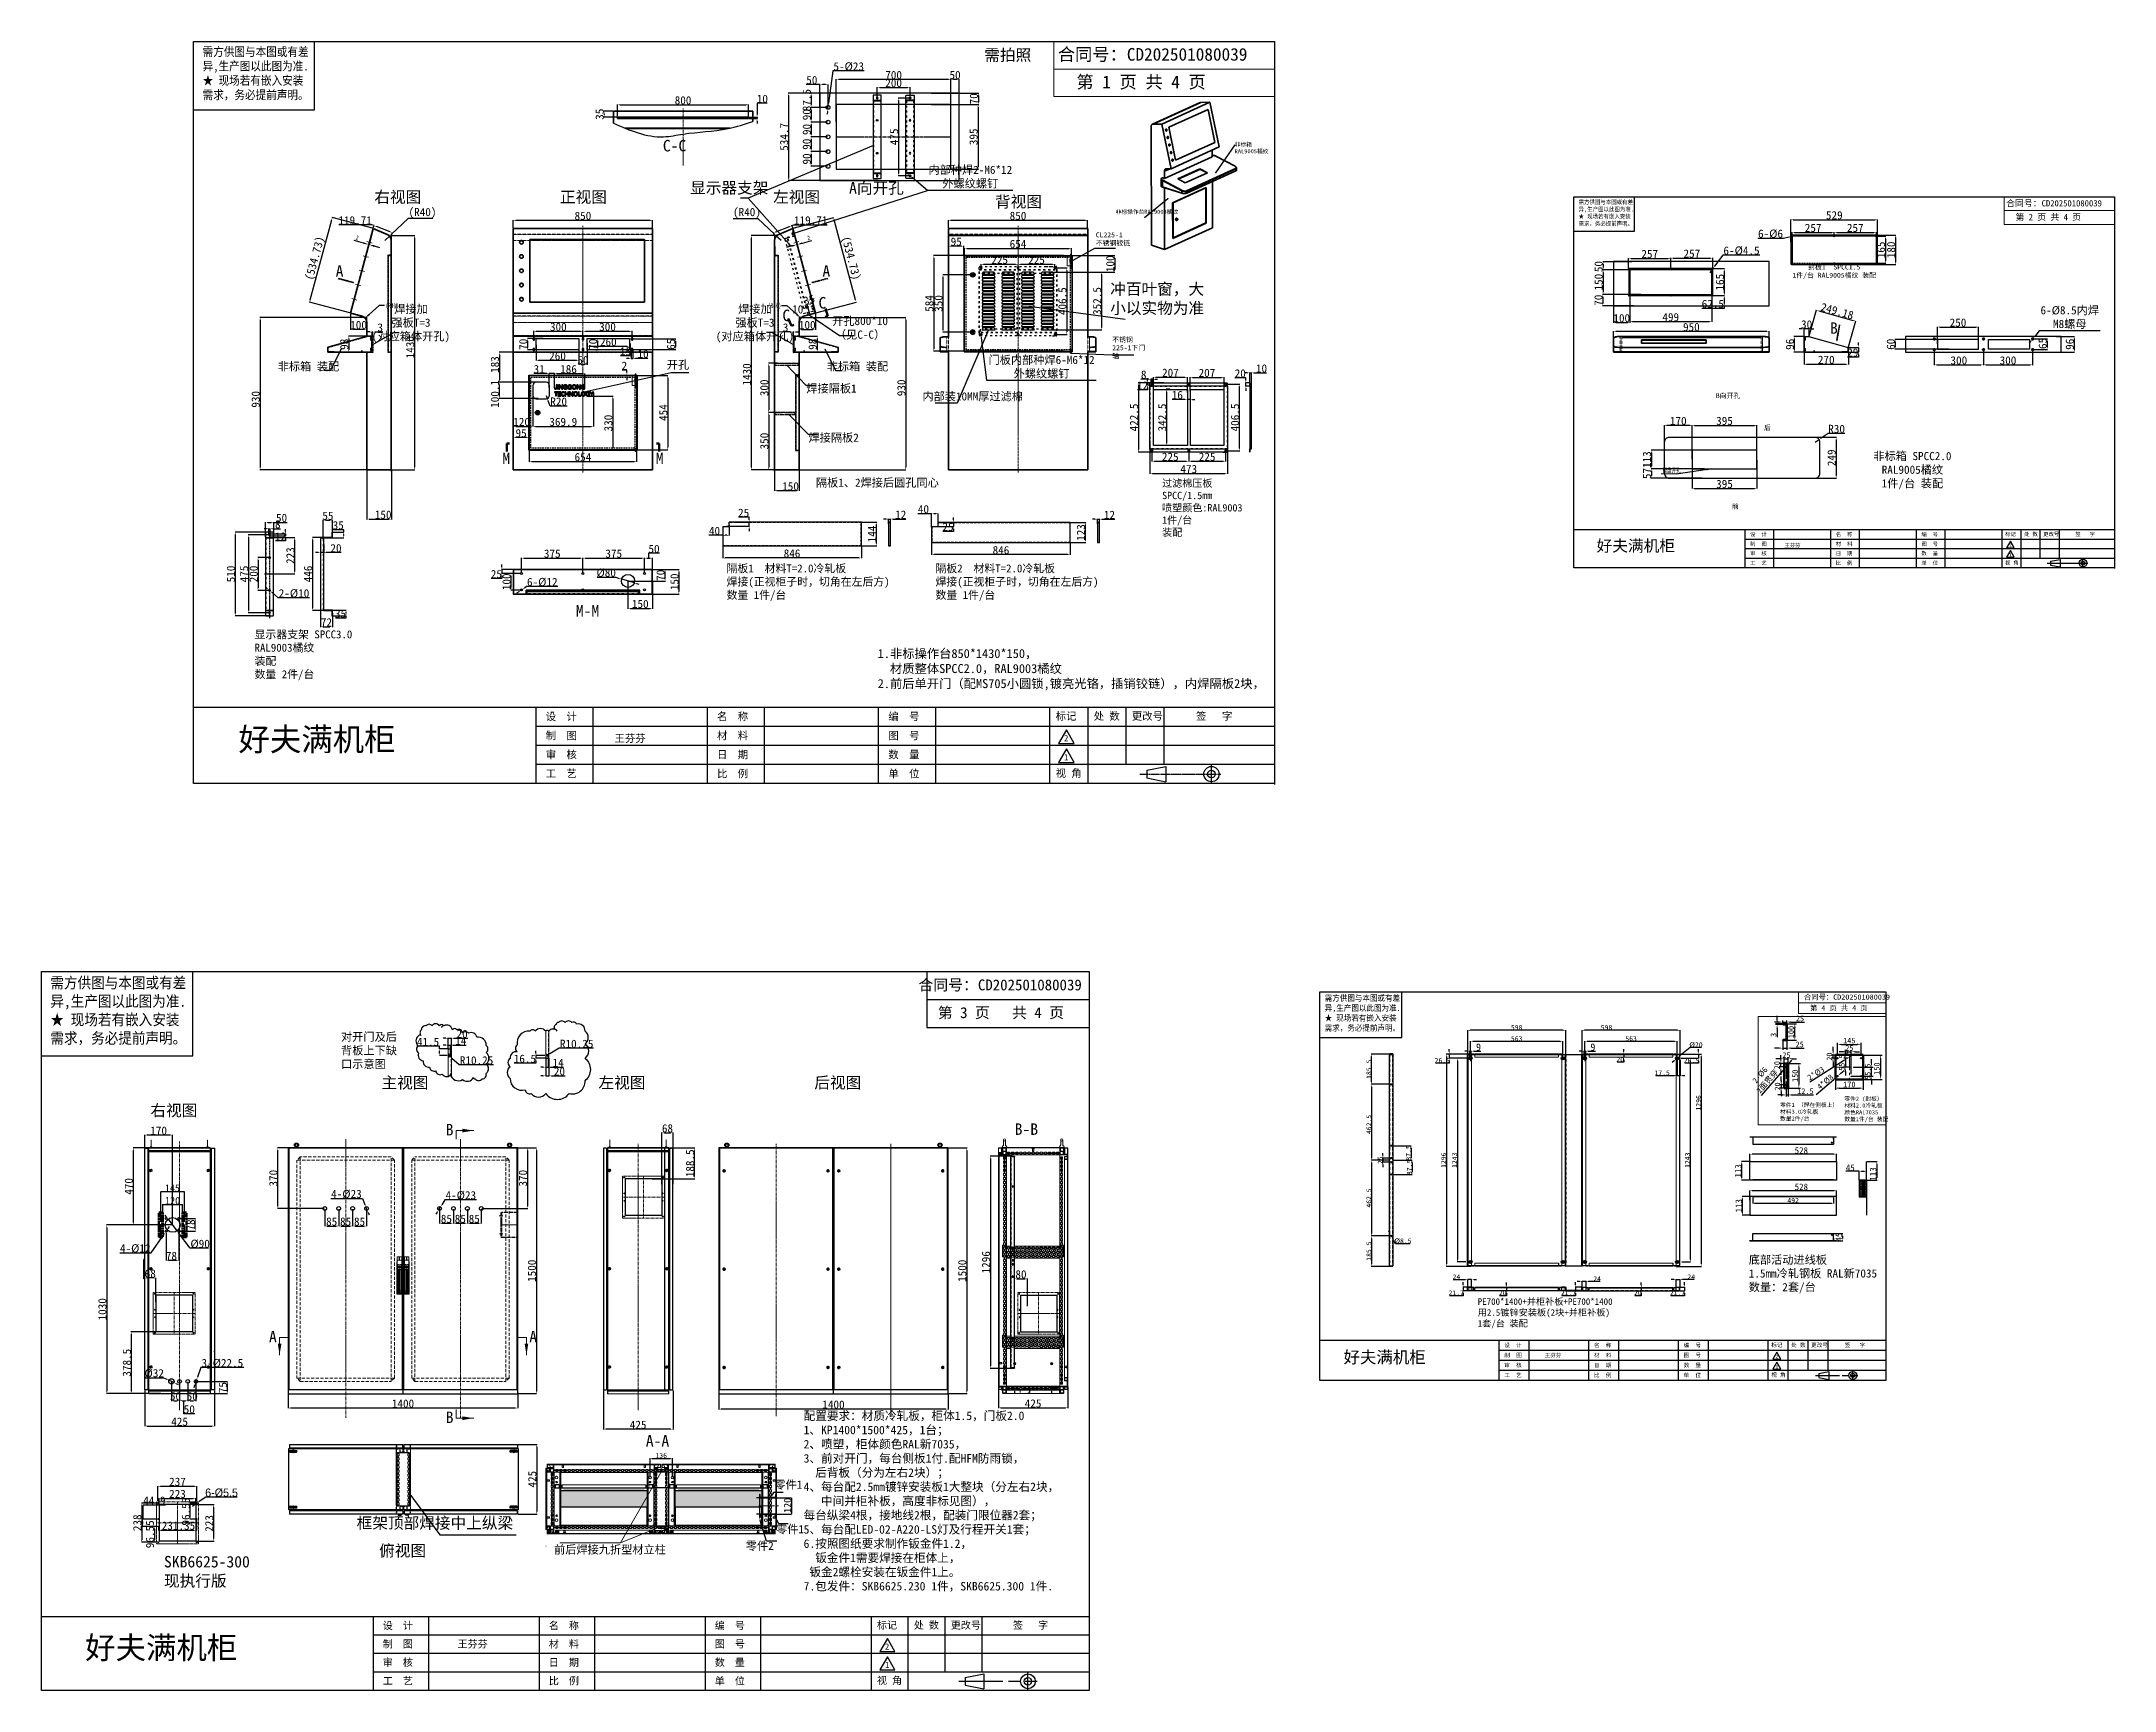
# Model space of a CAD drawing. Header units: millimetres. Extents: x 6893 to 19543, y -3475 to 6590.
import ezdxf

# ---------------------------------------------------------------- set-up
doc = ezdxf.new("R2010")
doc.units = ezdxf.units.MM
for name, pattern in [('ACAD_ISO02W100', [15, 12, -3]), ('ACAD_ISO03W100', [30, 12, -18]), ('ACAD_ISO04W100', [30, 24, -3, 0, -3]), ('ACAD_ISO08W100', [36, 24, -3, 6, -3]), ('ACBSITGL', [3, 2, -1]), ('ACISOWELD', [3, 2, -1]), ('AD_LTYPE6 0 mm', [16, 13, -1, 1, -1]), ('AM_ISO08W050', [18, 12, -1.5, 3, -1.5]), ('AM_ISO08W050x2', [9, 6, -0.75, 1.5, -0.75]), ('Amconstr', [9999, 9999, 0]), ('CENTER', [10.16, 6.35, -1.27, 1.27, -1.27]), ('CENTER2', [28.575, 19.05, -3.175, 3.175, -3.175]), ('CENTERX2', [20.32, 12.7, -2.54, 2.54, -2.54]), ('DASHED', [0.75, 0.5, -0.25]), ('HIDDEN', [1.905, 1.27, -0.635]), ('HIDDEN2', [4.7625, 3.175, -1.5875]), ('PHANTOM', [12.7, 6.35, -1.27, 1.27, -1.27, 1.27, -1.27]), ('SLD-实线', [0]), ('SLD-虚线', [1.905, 1.27, -0.635])]:
    doc.linetypes.add(name, pattern=pattern)
for name, color, linetype in [('01', 7, 'Continuous'), ('5剖面线层', 2, 'Continuous'), ('6文字层', 3, 'Continuous'), ('shixian', 7, 'Continuous'), ('tukuang', 7, 'Continuous'), ('xuxian1', 6, 'ACAD_ISO04W100'), ('zhongxingxian', 1, 'ACAD_ISO08W100'), ('标注', 136, 'Continuous')]:
    doc.layers.add(name, color=color, linetype=linetype)
for name, color, linetype, lineweight in [('ACADxuxian1', 6, 'AD_LTYPE6 0 mm', 0), ('ACAD注释层', 3, 'Continuous', 0), ('AM_0', 7, 'Continuous', 50), ('AM_5', 3, 'Continuous', 25), ('AM_7', 4, 'AM_ISO08W050', 25), ('中心线', 1, 'CENTER2', 15), ('图框', 7, 'Continuous', 15), ('尺寸线', 3, 'Continuous', 15), ('文字层', 3, 'Continuous', 15), ('注释层', 3, 'Continuous', 0), ('电缆线', 3, 'Amconstr', 30), ('虚线层', 1, 'HIDDEN2', 13), ('轮廓层', 7, 'Continuous', 30), ('轮廓线', 7, 'Continuous', 25)]:
    doc.layers.add(name, color=color, linetype=linetype, lineweight=lineweight)
doc.styles.add('SLDTEXTSTYLE0', font='')
doc.styles.add('SLDTEXTSTYLE3', font='TXT', dxfattribs={"width": 0.7, "bigfont": 'bigfont'})
doc.styles.add('SLDTEXTSTYLE9', font='TXT', dxfattribs={"width": 0.7})
doc.styles.get("Standard").update_dxf_attribs({"font": ''})
doc.styles.get('SLDTEXTSTYLE0').set_extended_font_data('宋体')
doc.styles.get('Standard').set_extended_font_data('SimSun')
doc.dimstyles.new('30#', dxfattribs={"dimtxt": 30, "dimasz": 11, "dimexe": 1.5, "dimexo": 3, "dimgap": 2, "dimtad": 1, "dimzin": 12, "dimdsep": 46, "dimtxsty": 'Standard', "dimcen": 20, "dimclrd": 3, "dimclre": 3, "dimclrt": 7, "dimadec": 0, "dimazin": 3, "dimtfac": 1, "dimtmove": 0, "dimatfit": 3, "dimfxl": 1, "dimarcsym": 0})
doc.dimstyles.new('40#', dxfattribs={"dimtxt": 40, "dimasz": 14, "dimexe": 1.5, "dimexo": 3, "dimgap": 2, "dimtad": 1, "dimzin": 12, "dimdsep": 46, "dimtxsty": 'Standard', "dimcen": 20, "dimclrd": 3, "dimclre": 3, "dimclrt": 7, "dimadec": 0, "dimazin": 3, "dimtfac": 1, "dimtmove": 0, "dimatfit": 3, "dimfxl": 1, "dimarcsym": 0})
doc.dimstyles.new('50#', dxfattribs={"dimtxt": 50, "dimasz": 15, "dimexe": 1.5, "dimexo": 3, "dimgap": 2, "dimtad": 1, "dimtoh": 1, "dimzin": 12, "dimdsep": 46, "dimtxsty": 'Standard', "dimcen": 20, "dimclrd": 3, "dimclre": 3, "dimclrt": 7, "dimadec": 0, "dimazin": 3, "dimtfac": 1, "dimtmove": 0, "dimatfit": 3, "dimfxl": 1, "dimarcsym": 0})
doc.dimstyles.new('AM_ISO$0', dxfattribs={"dimtxt": 3.5, "dimasz": 2.5, "dimexe": 1, "dimexo": 0.1, "dimgap": 0.5, "dimtad": 1, "dimdsep": 46, "dimtxsty": 'Standard', "dimcen": 0, "dimclrd": 256, "dimclre": 256, "dimclrt": 7, "dimadec": 0, "dimazin": 2, "dimtp": 0.1, "dimtm": 0.1, "dimtfac": 0.71, "dimtmove": 0, "dimatfit": 3, "dimfxl": 1, "dimlwd": -1, "dimlwe": -1, "dimarcsym": 1})
doc.dimstyles.new('AM_ISO$3', dxfattribs={"dimtxt": 3.5, "dimasz": 2.5, "dimexe": 1, "dimexo": 1, "dimgap": 0.5, "dimtad": 1, "dimtoh": 1, "dimdsep": 46, "dimtxsty": 'Standard', "dimcen": 0, "dimclrd": 256, "dimclre": 256, "dimadec": 0, "dimazin": 2, "dimtp": 0.1, "dimtm": 0.1, "dimtfac": 0.71, "dimtofl": 0, "dimtmove": 0, "dimatfit": 0, "dimfxl": 1, "dimlwd": -1, "dimlwe": -1, "dimarcsym": 0})
doc.dimstyles.new('ISO-25$0', dxfattribs={"dimtxt": 2.5, "dimasz": 2.5, "dimexe": 1.25, "dimexo": 0.625, "dimtad": 1, "dimtxsty": 'Standard', "dimcen": 2.5, "dimadec": 0, "dimazin": 0, "dimtfac": 1, "dimtmove": 0, "dimatfit": 3, "dimfxl": 1, "dimarcsym": 0})
doc.dimstyles.new('SLDDIMSTYLE11', dxfattribs={"dimtxt": 0.18, "dimasz": 32.64, "dimexe": 0, "dimexo": 0.0625, "dimgap": 0, "dimtad": 0, "dimtih": 1, "dimtoh": 1, "dimdec": 0, "dimrnd": 1e-09, "dimzin": 0, "dimdsep": 46, "dimtxsty": 'Standard', "dimsah": 1, "dimcen": 0.09, "dimadec": 0, "dimazin": 0, "dimtfac": 32.64, "dimtdec": 0, "dimtofl": 0, "dimtmove": 0, "dimatfit": 3, "dimfxl": 1, "dimfrac": 2, "dimtolj": 1, "dimtzin": 0, "dimarcsym": 0})
doc.dimstyles.new('SLDDIMSTYLE2', dxfattribs={"dimtxt": 28, "dimasz": 32.64, "dimexe": 0, "dimexo": 0.0625, "dimgap": 7, "dimtad": 1, "dimdec": 3, "dimrnd": 1e-09, "dimzin": 12, "dimdsep": 46, "dimtxsty": 'SLDTEXTSTYLE9', "dimsah": 1, "dimcen": 0.09, "dimadec": 0, "dimazin": 3, "dimtfac": 1, "dimtdec": 3, "dimtmove": 0, "dimatfit": 0, "dimfxl": 1, "dimfrac": 2, "dimtolj": 1, "dimtzin": 12, "dimarcsym": 0})
doc.dimstyles.new('SLDDIMSTYLE3', dxfattribs={"dimtxt": 0.18, "dimasz": 8.128, "dimexe": 0, "dimexo": 0.0625, "dimgap": 0, "dimtad": 0, "dimtih": 1, "dimtoh": 1, "dimdec": 0, "dimrnd": 1e-09, "dimzin": 0, "dimdsep": 46, "dimtxsty": 'Standard', "dimblk1": 'DOT', "dimblk2": 'DOT', "dimsah": 1, "dimcen": 0.09, "dimadec": 0, "dimazin": 0, "dimtfac": 8.128, "dimtdec": 0, "dimtofl": 0, "dimtmove": 0, "dimatfit": 3, "dimldrblk": 'DOT', "dimfxl": 1, "dimfrac": 2, "dimtolj": 1, "dimtzin": 0, "dimarcsym": 0})
doc.dimstyles.new('SLDDIMSTYLE5', dxfattribs={"dimtxt": 28, "dimasz": 32.64, "dimexe": 0, "dimexo": 0.0625, "dimgap": 7, "dimtad": 0, "dimtih": 1, "dimtoh": 1, "dimdec": 3, "dimrnd": 1e-09, "dimzin": 12, "dimdsep": 46, "dimtxsty": 'SLDTEXTSTYLE9', "dimsah": 1, "dimcen": 0, "dimadec": 0, "dimazin": 3, "dimtfac": 1, "dimtdec": 3, "dimtofl": 0, "dimtmove": 0, "dimatfit": 3, "dimfxl": 1, "dimfrac": 2, "dimtolj": 1, "dimtzin": 12, "dimarcsym": 0})
pattern_1 = [(45, (7457.315, -3125.73), (-44.9013, 44.9013), [])]
pattern_2 = [(45, (5314.96, -7300.75), (-112.2532, 112.2532), [])]
pattern_3 = [(45, (6113.96, -7300.75), (-112.2532, 112.2532), [])]
pattern_4 = [(180, (30602.759, -636.3505), (0, 9.525), []), (180, (30602.759, -633.1755), (0, 9.525), [3.175, -3.175]), (180, (30602.759, -630.0005), (0, 9.525), [3.175, -3.175])]

msp = doc.modelspace()

# ---------------------------------------------------------------- texts
at = {"lineweight": 13, "width": 6014.673565, "attachment_point": 1}
for s, insert, char_height in [('\\f宋体|b0|i0|c134|p2;隔板1  材料T=2.0冷轧板\\P焊接(正视柜子时，切角在左后方)\\P数量 1件/台', (11073.6223, 3398.1689), 48.6486), ('\\f宋体|b0|i0|c134|p2;隔板2  材料T=2.0冷轧板\\P焊接(\\f宋体|b0|i0|c134|p2;正视柜子时，切角在左后方\\f宋体|b0|i0|c134|p2;)\\P数量 1件/台', (12348.2707, 3398.1689), 48.6486), ('\\f宋体|b0|i0|c134|p2;显示器支架 SPCC3.0\\PRAL9003橘纹\\P装配\\P数量 2件/台', (8193.3, 2995.5236), 48.6486), ('\\f宋体|b0|i0|c1|p2;1.非标操作台850*1430*150，\\P  材质整体SPCC2.0，RAL9003橘纹\\P2.前后单开门（配MS705小圆锁,镀亮光铬，插销铰链），内焊隔板2块，', (11995.7378, 2881.9199), 55)]:
    msp.add_mtext(s, dxfattribs=dict(at, insert=insert, char_height=char_height))
at = {"attachment_point": 1}
for s, insert, char_height, width in [('底部活动进线板\\P1.5mm冷轧钢板 RAL新7035\\P数量：2套/台', (17311.1152, -820.7965), 50, 1577.54922), ('PE700*1400+并柜补板+PE700*1400\\P用2.5镀锌安装板(2块+并柜补板)\\P1套/台 装配', (15657.3808, -1080.8946), 40, 1429.915178)]:
    msp.add_mtext(s, dxfattribs=dict(at, insert=insert, char_height=char_height, width=width))
at = {"layer": '6文字层', "linetype": 'ByBlock', "insert": (8721.0755, 540.0626), "char_height": 50, "width": 389.133065, "attachment_point": 1}
msp.add_mtext('{\\f宋体|b0|i0|c134|p2;对开门及后背板上下缺口示意图}', dxfattribs=at)
at = {"layer": 'ACAD注释层', "color": 0, "linetype": 'Continuous', "lineweight": 0, "attachment_point": 1, "line_spacing_factor": 1.194679}
for s, insert, char_height, width in [('{\\T1.001;合同号：CD202501080039}', (13094.658, 6550.1187), 77.173912, 1688.912674), ('{\\T1.001;第 1 页 共 4 页}', (13208.4721, 6381.7346), 77.173912, 1688.912674), ('{\\T1.001;合同号：CD202501080039}', (18881.8201, 5621.8346), 38.586956, 844.456337), ('{\\T1.001;第 2 页 共 4 页}', (18938.7271, 5537.6425), 38.586956, 844.456337)]:
    msp.add_mtext(s, dxfattribs=dict(at, insert=insert, char_height=char_height, width=width))
at = {"layer": '图框', "attachment_point": 2, "style": 'SLDTEXTSTYLE0'}
for s, insert, char_height in [('需拍照', (12789.5103, 6542.6334), 70), ('C-C', (10756.2136, 5989.1609), 70), ('显示器支架', (11090.0222, 5731.672), 70), ('A向开孔', (11988.2437, 5731.347), 70), ('右视图', (9067.2683, 5676.0018), 70), ('正视图', (10200.2307, 5676.0018), 70), ('左视图', (11500.6, 5676.0018), 70), ('背视图', (12855.0166, 5647.5296), 70), ('A', (8712.0671, 5223.8007), 70), ('A', (11682.2775, 5223.8007), 70), ('封板1  SPCC1.5\\P1件/台 {\\f宋体|b0|i0|c1|p2;RAL9005橘纹 }装配', (17832.6932, 5228.4664), 30), ('冲百叶窗，大\\P小以实物为准', (13701.0686, 5114.2964), 70), ('焊接加\\P强板T=3\\P(对应箱体开孔)', (9147.7862, 4982.2923), 50), ('焊接加\\P强板T=3\\P(对应箱体开孔)', (11246.5584, 4982.2923), 50), ('C', (11438.0664, 4953.1703), 70), ('C', (11658.3287, 5030.4525), 70), ('开孔800*10\\P（见C-C）', (11888.2664, 4908.8948), 50), ('B', (17830.5088, 4875.8018), 70), ('非标箱 装配', (8522.213, 4631.5779), 50), ('开孔', (10776.975, 4642.1437), 50), ('非标箱 装配', (11872.1316, 4631.5779), 50), ('焊接隔板1', (11713.7498, 4497.0546), 50), ('内部装10MM厚过滤棉', (12575.4532, 4448.8902), 50), ('B向开孔', (17185.148, 4443.0308), 30), ('焊接隔板2', (11727.2723, 4197.0546), 50), ('后', (17425.1451, 4247.9955), 30), ('M', (9729.0471, 4080.992), 70), ('M', (10665.2975, 4080.992), 70), ('非标箱 SPCC2.0\\PRAL9005橘纹\\P1件/台 装配', (18309.7139, 4084.7362), 50), ('隔板1、2焊接后圆孔同心', (11993.9535, 3922.4773), 50), ('前', (17229.041, 3768.455), 30), ('M-M', (10225.2839, 3150.2937), 70), ('B-B', (12903.0067, -13.3608), 70), ('{\\fSimSun|b0|i0|c134|p2;框架顶部焊接中上纵梁}', (9293.9181, -2417.0571), 70)]:
    msp.add_mtext(s, dxfattribs=dict(at, insert=insert, char_height=char_height))
at = {"layer": '尺寸线', "char_height": 30, "attachment_point": 1}
for s, insert, width in [('CL225-1\\P不锈钢铰链', (13326.4866, 5424.6083), 217.740066), ('{\\fSimSun|b0|i0|c134|p2;不锈钢225-1下门轴}', (13426.8329, 4785.608), 232.013892)]:
    msp.add_mtext(s, dxfattribs=dict(at, insert=insert, width=width))
at = {"layer": '文字层', "char_height": 70, "style": 'SLDTEXTSTYLE0'}
for s, insert, attachment_point in [('B', (9359.7147, -16.4744), 1), ('A', (8281.3092, -1280.1699), 1), ('A', (9917.2817, -1280.1699), 3), ('B', (9359.7147, -1772.0764), 1)]:
    msp.add_mtext(s, dxfattribs=dict(at, insert=insert, attachment_point=attachment_point))
at = {"layer": '注释层', "color": 0, "attachment_point": 1}
for s, insert, char_height, width in [('\\fKaiTi_GB2312|b0|i0|c134|p49;过滤棉压板\\PSPCC/1.5mm\\P喷塑颜色:RAL9003\\P1件/台  \\P装配', (13731.324, 3916.5702), 45, 9067.813378), ('\\fSimSun|b0|i0|c134|p2;\\T1.001;合同号：CD202501080039', (12244.1916, 865.0753), 66.5, 1888.888453), ('\\fSimSun|b0|i0|c134|p2;\\T1.001;合同号：CD202501080039', (17648.5512, 773.5929), 31.656443, 667.206814), ('第 \\fSimSun|b0|i0|c0|p2;3 \\fSimSun|b0|i0|c134|p2;页   共 \\fSimSun|b0|i0|c0|p2;4 \\fSimSun|b0|i0|c134|p2;页', (12362.841, 695.7741), 66.5, 1888.888453), ('第 4 页 共 4 页', (17685.2194, 707.0725), 31.656443, 667.206814), ('{\\fSimSun|b0|i0|c134|p2;主视图}', (8967.9395, 270.7043), 70, 360.733247), ('{\\fSimSun|b0|i0|c134|p2;左视图}', (10292.0424, 270.7043), 70, 360.733247), ('{\\fSimSun|b0|i0|c134|p2;后视图}', (11608.9318, 270.7043), 70, 360.733247), ('{\\fSimSun|b0|i0|c134|p2;右视图}', (7557.9292, 100.5991), 70, 360.733247), ('配置要求：材质冷轧板，柜体1.5，门板2.0\\P1、KP1400*1500*425，1台；\\P2、喷塑，柜体颜色RAL新7035，\\P3、前对开门，每台侧板1付.配HFM防雨锁，\\P  {\\C7;后背板（分为左右2块）；\\P4、每台配\\C1;2.5mm\\C7;镀锌安装板1大整块（分左右2块，\\P   中间并柜补板，高度非标见图），\\P每台纵梁4根，接地线2根，}配装门限位{\\C7;器2套； \\P5、每台配LED-02-A220-LS灯及行程开关1套；\\P\\A1;\\C0;6.按照图纸要求制作钣金件1.2，}\\P  \\A1;钣金件1需要焊接在柜体上，\\P 钣金2螺栓安装在钣金件1上。\\P7.包发件：SKB6625.230 1件，SKB6625.300 1件.', (11543.7348, -1772.01), 52, 2993.046247), ('{\\fSimSun|b0|i0|c134|p2;A-A}', (10580.7735, -1915.9715), 70, 360.733247), ('零件1', (11365.2857, -2193.0145), 50, 1649.979893), ('零件1', (11375.5622, -2465.0578), 50, 1649.979893), ('SKB6625-300\\P现执行版', (7640.6977, -2653.6742), 70, 360.733247), ('{\\fSimSun|b0|i0|c134|p2;俯视图}', (8953.511, -2585.7886), 70, 360.733247), ('{\\fNSimSun|b0|i0|c134|p49;前后焊接九折型材立柱}', (10021.3651, -2589.7012), 50, 1649.979893), ('零件2', (11191.0513, -2567.0816), 50, 1649.979893)]:
    msp.add_mtext(s, dxfattribs=dict(at, insert=insert, char_height=char_height, width=width))
at = {"layer": '电缆线', "char_height": 25, "attachment_point": 1}
for s, insert, width in [('零件\\fSimSun|b0|i0|c0|p2;2\\fSimSun|b0|i0|c134|p2; (封板）\\P材料2.0冷轧板\\P颜色RAL7035\\P数量1件/台 装配', (17894.3901, 150.0365), 299.520189), ('零件\\fSimSun|b0|i0|c0|p2;1\\fSimSun|b0|i0|c134|p2; （焊在侧板上）\\P材料3.0冷轧板\\P数量2件/台', (17502.3157, 112.1542), 339.120311)]:
    msp.add_mtext(s, dxfattribs=dict(at, insert=insert, width=width))

# ---------------------------------------------------------------- blocks, each defined once
blk = doc.blocks.new('*D5')
at = {"layer": 'Defpoints', "color": 0, "transparency": 16777216}
for p in [(9772, 5449), (10622, 5499), (10622, 5449)]:
    blk.add_point(p, dxfattribs=at)
at = {"layer": '轮廓层', "color": 3, "lineweight": -2, "transparency": 16777216}
for p, q in [((9772, 5452), (9772, 5500)), ((9787, 5499), (10607, 5499)), ((10622, 5452), (10622, 5500))]:
    blk.add_line(p, q, dxfattribs=at)
at = {"layer": '轮廓层', "color": 3, "transparency": 16777216}
for points in [[(9787, 5501), (9787, 5496), (9772, 5499)], [(10607, 5496), (10607, 5501), (10622, 5499)]]:
    blk.add_solid(points, dxfattribs=at)
at = {"layer": '轮廓层', "color": 7, "transparency": 16777216, "insert": (10197, 5551), "char_height": 50, "attachment_point": 2}
blk.add_mtext('850', dxfattribs=at)
blk = doc.blocks.new('*D6')
at = {"layer": 'Defpoints', "color": 0, "transparency": 16777216}
for p in [(11366, 5406), (11224, 3976), (11366, 3976)]:
    blk.add_point(p, dxfattribs=at)
at = {"layer": '轮廓层', "color": 3, "lineweight": -2, "transparency": 16777216}
for p, q in [((11363, 5406), (11223, 5406)), ((11224, 5391), (11224, 3991)), ((11363, 3976), (11223, 3976))]:
    blk.add_line(p, q, dxfattribs=at)
at = {"layer": '轮廓层', "color": 3, "transparency": 16777216}
for points in [[(11227, 5391), (11222, 5391), (11224, 5406)], [(11222, 3991), (11227, 3991), (11224, 3976)]]:
    blk.add_solid(points, dxfattribs=at)
at = {"layer": '轮廓层', "color": 7, "transparency": 16777216, "insert": (11172, 4558), "char_height": 50, "attachment_point": 2, "rotation": 90}
blk.add_mtext('1430', dxfattribs=at)
blk = doc.blocks.new('*D7')
at = {"layer": 'Defpoints', "color": 0, "transparency": 16777216}
for p in [(11516, 4906), (11491, 3976), (12167, 3976)]:
    blk.add_point(p, dxfattribs=at)
at = {"layer": '轮廓层', "color": 3, "lineweight": -2, "transparency": 16777216}
for p, q in [((11519, 4906), (12168, 4906)), ((12167, 4891), (12167, 3991)), ((11494, 3976), (12168, 3976))]:
    blk.add_line(p, q, dxfattribs=at)
at = {"layer": '轮廓层', "color": 3, "transparency": 16777216}
for points in [[(12169, 4891), (12164, 4891), (12167, 4906)], [(12164, 3991), (12169, 3991), (12167, 3976)]]:
    blk.add_solid(points, dxfattribs=at)
at = {"layer": '轮廓层', "color": 7, "transparency": 16777216, "insert": (12115, 4476), "char_height": 50, "attachment_point": 2, "rotation": 90}
blk.add_mtext('930', dxfattribs=at)
blk = doc.blocks.new('*D8')
at = {"color": 0, "linetype": 'Continuous', "lineweight": -2, "transparency": 16777216}
for p, q in [((11477, 5446), (11502, 5350)), ((11478, 5449), (11504, 5351)), ((11471, 5342), (11439, 5333)), ((11504, 5351), (11502, 5350)), ((11536, 5359), (11594, 5375))]:
    blk.add_line(p, q, dxfattribs=at)
at = {"color": 0, "transparency": 16777216}
for points in [[(11472, 5336), (11469, 5347), (11502, 5350)], [(11534, 5364), (11537, 5354), (11504, 5351)]]:
    blk.add_solid(points, dxfattribs=at)
at = {"layer": 'Defpoints', "color": 0, "transparency": 16777216}
for p in [(11477, 5446), (11478, 5449), (11502, 5350)]:
    blk.add_point(p, dxfattribs=at)
at = {"color": 0, "lineweight": 18, "transparency": 16777216, "insert": (11571, 5405), "char_height": 28, "attachment_point": 2, "rotation": 15, "style": 'SLDTEXTSTYLE9'}
blk.add_mtext('\\A1;2', dxfattribs=at)
blk = doc.blocks.new('*D9')
at = {"layer": 'Defpoints', "color": 0, "transparency": 16777216}
for p in [(11377, 5402), (11406, 5375)]:
    blk.add_point(p, dxfattribs=at)
at = {"layer": '轮廓层', "color": 3, "lineweight": -2, "transparency": 16777216}
for p, q in [((11113, 5509), (11264, 5509)), ((11264, 5509), (11366, 5413)), ((11406, 5375), (11377, 5402))]:
    blk.add_line(p, q, dxfattribs=at)
at = {"layer": '轮廓层', "color": 3, "transparency": 16777216}
blk.add_solid([(11365, 5411), (11368, 5414), (11377, 5402)], dxfattribs=at)
at = {"layer": '轮廓层', "color": 7, "transparency": 16777216, "insert": (11113, 5574), "char_height": 50, "attachment_point": 1}
blk.add_mtext('(R40)', dxfattribs=at)
blk = doc.blocks.new('*D10')
at = {"color": 0, "linetype": 'Continuous', "lineweight": -2, "transparency": 16777216}
for p, q in [((11409, 4978), (11441, 4978)), ((11441, 4978), (11502, 4923))]:
    blk.add_line(p, q, dxfattribs=at)
at = {"color": 0, "transparency": 16777216}
blk.add_solid([(11499, 4919), (11506, 4927), (11527, 4902)], dxfattribs=at)
at = {"layer": 'Defpoints', "color": 0, "transparency": 16777216}
for p in [(11527, 4902), (11556, 4875)]:
    blk.add_point(p, dxfattribs=at)
at = {"color": 0, "lineweight": 18, "transparency": 16777216, "insert": (11326, 4992), "char_height": 28, "attachment_point": 1, "style": 'SLDTEXTSTYLE9'}
blk.add_mtext('\\A1;(R40)', dxfattribs=at)
blk = doc.blocks.new('*D11')
at = {"layer": 'Defpoints', "color": 0, "transparency": 16777216}
for p in [(11478, 5449), (11726, 5515), (11616, 4932)]:
    blk.add_point(p, dxfattribs=at)
at = {"layer": '轮廓层', "color": 3, "lineweight": -2, "transparency": 16777216}
for p, q in [((11481, 5450), (11728, 5516)), ((11861, 5013), (11730, 5501)), ((11619, 4933), (11866, 4999))]:
    blk.add_line(p, q, dxfattribs=at)
at = {"layer": '轮廓层', "color": 3, "transparency": 16777216}
for points in [[(11733, 5502), (11728, 5500), (11726, 5515)], [(11859, 5013), (11863, 5014), (11865, 4999)]]:
    blk.add_solid(points, dxfattribs=at)
at = {"layer": '轮廓层', "color": 7, "transparency": 16777216, "insert": (11859, 5274), "char_height": 50, "attachment_point": 2, "rotation": 285}
blk.add_mtext('(534.73)', dxfattribs=at)
blk = doc.blocks.new('*D12')
at = {"layer": 'Defpoints', "color": 0, "transparency": 16777216}
for p in [(11366, 3976), (11516, 3976), (11366, 3848)]:
    blk.add_point(p, dxfattribs=at)
at = {"layer": '轮廓层', "color": 3, "lineweight": -2, "transparency": 16777216}
for p, q in [((11366, 3973), (11366, 3847)), ((11516, 3973), (11516, 3847)), ((11501, 3848), (11381, 3848))]:
    blk.add_line(p, q, dxfattribs=at)
at = {"layer": '轮廓层', "color": 3, "transparency": 16777216}
for points in [[(11381, 3851), (11381, 3846), (11366, 3848)], [(11501, 3846), (11501, 3851), (11516, 3848)]]:
    blk.add_solid(points, dxfattribs=at)
at = {"layer": '轮廓层', "color": 7, "transparency": 16777216, "insert": (11464, 3900), "char_height": 50, "attachment_point": 2}
blk.add_mtext('150', dxfattribs=at)
blk = doc.blocks.new('*D13')
at = {"layer": 'Defpoints', "color": 0, "transparency": 16777216}
for p in [(11516, 4875), (11616, 4932), (11616, 4833)]:
    blk.add_point(p, dxfattribs=at)
at = {"layer": '轮廓层', "color": 3, "lineweight": -2, "transparency": 16777216}
for p, q in [((11516, 4872), (11516, 4831)), ((11531, 4833), (11601, 4833)), ((11616, 4929), (11616, 4831))]:
    blk.add_line(p, q, dxfattribs=at)
at = {"layer": '轮廓层', "color": 3, "transparency": 16777216}
for points in [[(11531, 4835), (11531, 4830), (11516, 4833)], [(11601, 4830), (11601, 4835), (11616, 4833)]]:
    blk.add_solid(points, dxfattribs=at)
at = {"layer": '轮廓层', "color": 7, "transparency": 16777216, "insert": (11566, 4885), "char_height": 50, "attachment_point": 2}
blk.add_mtext('100', dxfattribs=at)
blk = doc.blocks.new('*D14')
at = {"layer": 'Defpoints', "color": 0, "transparency": 16777216}
for p in [(11471, 5466), (11478, 5449), (11366, 5406)]:
    blk.add_point(p, dxfattribs=at)
at = {"layer": '轮廓层', "color": 3, "lineweight": -2, "transparency": 16777216}
for p, q in [((11374, 5428), (11457, 5460)), ((11471, 5466), (11485, 5471)), ((11477, 5452), (11471, 5467)), ((11485, 5471), (11687, 5471)), ((11365, 5408), (11359, 5424))]:
    blk.add_line(p, q, dxfattribs=at)
at = {"layer": '轮廓层', "color": 3, "transparency": 16777216}
for points in [[(11458, 5458), (11457, 5463), (11471, 5466)], [(11373, 5430), (11375, 5426), (11360, 5423)]]:
    blk.add_solid(points, dxfattribs=at)
at = {"layer": '轮廓层', "color": 7, "transparency": 16777216, "insert": (11587, 5498), "char_height": 50, "attachment_point": 5}
blk.add_mtext('119.71', dxfattribs=at)
blk = doc.blocks.new('SW_NOTE_9')
at = {"color": 0, "linetype": 'Continuous', "lineweight": 0}
blk.add_line((-107, 0), (0, 0), dxfattribs=at)
at = {"color": 0, "linetype": 'Continuous', "lineweight": 0, "insert": (-43, 35), "char_height": 28, "attachment_point": 2, "style": 'SLDTEXTSTYLE3'}
blk.add_mtext('{\\fSimSun|b0|i0|c134|p2;键盘开孔}', dxfattribs=at)
blk = doc.blocks.new('*D15')
at = {"color": 3, "lineweight": -2, "transparency": 16777216}
for p, q in [((11643, 6327), (11560, 6327)), ((11643, 6191), (11643, 6328)), ((11678, 6327), (11658, 6327)), ((11693, 6191), (11693, 6328))]:
    blk.add_line(p, q, dxfattribs=at)
at = {"color": 3, "transparency": 16777216}
for points in [[(11658, 6329), (11658, 6324), (11643, 6327)], [(11678, 6324), (11678, 6329), (11693, 6327)]]:
    blk.add_solid(points, dxfattribs=at)
at = {"layer": 'Defpoints', "color": 0, "transparency": 16777216}
for p in [(11643, 6327), (11643, 6188), (11693, 6188)]:
    blk.add_point(p, dxfattribs=at)
at = {"color": 7, "transparency": 16777216, "insert": (11594, 6354), "char_height": 50, "attachment_point": 5}
blk.add_mtext('50', dxfattribs=at)
blk = doc.blocks.new('*D16')
at = {"color": 3, "lineweight": -2, "transparency": 16777216}
for p, q in [((11995, 6275), (11450, 6275)), ((11452, 6260), (11452, 5756)), ((11995, 5741), (11450, 5741))]:
    blk.add_line(p, q, dxfattribs=at)
at = {"color": 3, "transparency": 16777216}
for points in [[(11454, 6260), (11449, 6260), (11452, 6275)], [(11449, 5756), (11454, 5756), (11452, 5741)]]:
    blk.add_solid(points, dxfattribs=at)
at = {"layer": 'Defpoints', "color": 0, "transparency": 16777216}
for p in [(11998, 6275), (11452, 5741), (11998, 5741)]:
    blk.add_point(p, dxfattribs=at)
at = {"color": 7, "transparency": 16777216, "insert": (11425, 6008), "char_height": 50, "attachment_point": 5, "rotation": 90}
blk.add_mtext('534.7', dxfattribs=at)
blk = doc.blocks.new('*D17')
at = {"color": 3, "lineweight": -2, "transparency": 16777216}
for p, q in [((11690, 6275), (11588, 6275)), ((11590, 6260), (11590, 6203)), ((11690, 6188), (11588, 6188))]:
    blk.add_line(p, q, dxfattribs=at)
at = {"color": 3, "transparency": 16777216}
for points in [[(11592, 6260), (11587, 6260), (11590, 6275)], [(11587, 6203), (11592, 6203), (11590, 6188)]]:
    blk.add_solid(points, dxfattribs=at)
at = {"layer": 'Defpoints', "color": 0, "transparency": 16777216}
for p in [(11693, 6275), (11590, 6188), (11693, 6188)]:
    blk.add_point(p, dxfattribs=at)
at = {"color": 7, "transparency": 16777216, "insert": (11563, 6232), "char_height": 50, "attachment_point": 5, "rotation": 90}
blk.add_mtext('87.5', dxfattribs=at)
blk = doc.blocks.new('*D18')
at = {"color": 3, "lineweight": -2, "transparency": 16777216}
for p, q in [((12325, 6275), (12612, 6275)), ((12325, 6205), (12612, 6205)), ((12610, 6260), (12610, 6220))]:
    blk.add_line(p, q, dxfattribs=at)
at = {"color": 3, "transparency": 16777216}
for points in [[(12613, 6260), (12608, 6260), (12610, 6275)], [(12608, 6220), (12613, 6220), (12610, 6205)]]:
    blk.add_solid(points, dxfattribs=at)
at = {"layer": 'Defpoints', "color": 0, "transparency": 16777216}
for p in [(12322, 6275), (12322, 6205), (12610, 6205)]:
    blk.add_point(p, dxfattribs=at)
at = {"color": 7, "transparency": 16777216, "insert": (12583, 6240), "char_height": 50, "attachment_point": 5, "rotation": 90}
blk.add_mtext('70', dxfattribs=at)
blk = doc.blocks.new('*D19')
at = {"color": 3, "lineweight": -2, "transparency": 16777216}
for p, q in [((12388, 6205), (12610, 6205)), ((12608, 6190), (12608, 5825)), ((12388, 5810), (12610, 5810))]:
    blk.add_line(p, q, dxfattribs=at)
at = {"color": 3, "transparency": 16777216}
for points in [[(12611, 6190), (12606, 6190), (12608, 6205)], [(12606, 5825), (12611, 5825), (12608, 5810)]]:
    blk.add_solid(points, dxfattribs=at)
at = {"layer": 'Defpoints', "color": 0, "transparency": 16777216}
for p in [(12385, 6205), (12385, 5810), (12608, 5810)]:
    blk.add_point(p, dxfattribs=at)
at = {"color": 7, "transparency": 16777216, "insert": (12581, 6008), "char_height": 50, "attachment_point": 5, "rotation": 90}
blk.add_mtext('395', dxfattribs=at)
blk = doc.blocks.new('*D20')
at = {"color": 3, "lineweight": -2, "transparency": 16777216}
for p, q in [((12443, 6120), (12443, 6359)), ((12478, 6358), (12458, 6358)), ((12493, 6120), (12493, 6359))]:
    blk.add_line(p, q, dxfattribs=at)
at = {"color": 3, "transparency": 16777216}
for points in [[(12458, 6360), (12458, 6355), (12443, 6358)], [(12478, 6355), (12478, 6360), (12493, 6358)]]:
    blk.add_solid(points, dxfattribs=at)
at = {"layer": 'Defpoints', "color": 0, "transparency": 16777216}
for p in [(12443, 6358), (12443, 6117), (12493, 6117)]:
    blk.add_point(p, dxfattribs=at)
at = {"color": 7, "transparency": 16777216, "insert": (12468, 6385), "char_height": 50, "attachment_point": 5}
blk.add_mtext('50', dxfattribs=at)
blk = doc.blocks.new('*D21')
at = {"color": 3, "lineweight": -2, "transparency": 16777216}
for p, q in [((11743, 6099), (11743, 6359)), ((12428, 6358), (11758, 6358)), ((12443, 6120), (12443, 6359))]:
    blk.add_line(p, q, dxfattribs=at)
at = {"color": 3, "transparency": 16777216}
for points in [[(11758, 6360), (11758, 6355), (11743, 6358)], [(12428, 6355), (12428, 6360), (12443, 6358)]]:
    blk.add_solid(points, dxfattribs=at)
at = {"layer": 'Defpoints', "color": 0, "transparency": 16777216}
for p in [(11743, 6358), (11743, 6096), (12443, 6117)]:
    blk.add_point(p, dxfattribs=at)
at = {"color": 7, "transparency": 16777216, "insert": (12093, 6385), "char_height": 50, "attachment_point": 5}
blk.add_mtext('700', dxfattribs=at)
blk = doc.blocks.new('*D22')
at = {"color": 3, "lineweight": -2, "transparency": 16777216}
for p, q in [((11690, 6188), (11588, 6188)), ((11690, 6098), (11588, 6098)), ((11590, 6173), (11590, 6113))]:
    blk.add_line(p, q, dxfattribs=at)
at = {"color": 3, "transparency": 16777216}
for points in [[(11592, 6173), (11587, 6173), (11590, 6188)], [(11587, 6113), (11592, 6113), (11590, 6098)]]:
    blk.add_solid(points, dxfattribs=at)
at = {"layer": 'Defpoints', "color": 0, "transparency": 16777216}
for p in [(11590, 6098), (11693, 6188), (11693, 6098)]:
    blk.add_point(p, dxfattribs=at)
at = {"color": 7, "transparency": 16777216, "insert": (11563, 6143), "char_height": 50, "attachment_point": 5, "rotation": 90}
blk.add_mtext('90', dxfattribs=at)
blk = doc.blocks.new('*D23')
at = {"color": 3, "lineweight": -2, "transparency": 16777216}
for p, q in [((11690, 6098), (11588, 6098)), ((11590, 6083), (11590, 6023)), ((11690, 6008), (11588, 6008))]:
    blk.add_line(p, q, dxfattribs=at)
at = {"color": 3, "transparency": 16777216}
for points in [[(11592, 6083), (11587, 6083), (11590, 6098)], [(11587, 6023), (11592, 6023), (11590, 6008)]]:
    blk.add_solid(points, dxfattribs=at)
at = {"layer": 'Defpoints', "color": 0, "transparency": 16777216}
for p in [(11693, 6098), (11590, 6008), (11693, 6008)]:
    blk.add_point(p, dxfattribs=at)
at = {"color": 7, "transparency": 16777216, "insert": (11563, 6053), "char_height": 50, "attachment_point": 5, "rotation": 90}
blk.add_mtext('90', dxfattribs=at)
blk = doc.blocks.new('*D24')
at = {"color": 3, "lineweight": -2, "transparency": 16777216}
for p, q in [((11690, 6008), (11588, 6008)), ((11590, 5993), (11590, 5933)), ((11690, 5918), (11588, 5918))]:
    blk.add_line(p, q, dxfattribs=at)
at = {"color": 3, "transparency": 16777216}
for points in [[(11592, 5993), (11587, 5993), (11590, 6008)], [(11587, 5933), (11592, 5933), (11590, 5918)]]:
    blk.add_solid(points, dxfattribs=at)
at = {"layer": 'Defpoints', "color": 0, "transparency": 16777216}
for p in [(11693, 6008), (11590, 5918), (11693, 5918)]:
    blk.add_point(p, dxfattribs=at)
at = {"color": 7, "transparency": 16777216, "insert": (11563, 5963), "char_height": 50, "attachment_point": 5, "rotation": 90}
blk.add_mtext('90', dxfattribs=at)
blk = doc.blocks.new('*D25')
at = {"color": 3, "lineweight": -2, "transparency": 16777216}
for p, q in [((11690, 5918), (11588, 5918)), ((11690, 5828), (11588, 5828)), ((11590, 5903), (11590, 5843))]:
    blk.add_line(p, q, dxfattribs=at)
at = {"color": 3, "transparency": 16777216}
for points in [[(11592, 5903), (11587, 5903), (11590, 5918)], [(11587, 5843), (11592, 5843), (11590, 5828)]]:
    blk.add_solid(points, dxfattribs=at)
at = {"layer": 'Defpoints', "color": 0, "transparency": 16777216}
for p in [(11590, 5828), (11693, 5918), (11693, 5828)]:
    blk.add_point(p, dxfattribs=at)
at = {"color": 7, "transparency": 16777216, "insert": (11563, 5873), "char_height": 50, "attachment_point": 5, "rotation": 90}
blk.add_mtext('90', dxfattribs=at)
blk = doc.blocks.new('*D26')
at = {"color": 3, "lineweight": -2, "transparency": 16777216}
for p, q in [((11723, 6410), (11696, 6214)), ((11913, 6410), (11723, 6410)), ((11691, 6176), (11694, 6199)), ((11689, 6162), (11687, 6147))]:
    blk.add_line(p, q, dxfattribs=at)
at = {"color": 3, "transparency": 16777216}
for points in [[(11694, 6214), (11699, 6214), (11694, 6199)], [(11692, 6161), (11687, 6162), (11691, 6176)]]:
    blk.add_solid(points, dxfattribs=at)
at = {"layer": 'Defpoints', "color": 0, "transparency": 16777216}
for p in [(11694, 6199), (11691, 6176)]:
    blk.add_point(p, dxfattribs=at)
at = {"color": 7, "transparency": 16777216, "insert": (11819, 6437), "char_height": 50, "attachment_point": 5}
blk.add_mtext('5-%%c23', dxfattribs=at)
blk = doc.blocks.new('*D27')
at = {"color": 3, "lineweight": -2, "transparency": 16777216}
for p, q in [((16796, 4101), (16796, 4249)), ((16951, 4247), (16811, 4247)), ((16966, 4041), (16966, 4249))]:
    blk.add_line(p, q, dxfattribs=at)
at = {"color": 3, "transparency": 16777216}
for points in [[(16811, 4250), (16811, 4245), (16796, 4247)], [(16951, 4245), (16951, 4250), (16966, 4247)]]:
    blk.add_solid(points, dxfattribs=at)
at = {"layer": 'Defpoints', "color": 0, "transparency": 16777216}
for p in [(16796, 4247), (16796, 4098), (16966, 4038)]:
    blk.add_point(p, dxfattribs=at)
at = {"color": 7, "transparency": 16777216, "insert": (16881, 4274), "char_height": 50, "attachment_point": 5}
blk.add_mtext('170', dxfattribs=at)
blk = doc.blocks.new('*D28')
at = {"color": 3, "lineweight": -2, "transparency": 16777216}
for p, q in [((17040, 4095), (16716, 4095)), ((16717, 4080), (16717, 3997)), ((17040, 3982), (16716, 3982))]:
    blk.add_line(p, q, dxfattribs=at)
at = {"color": 3, "transparency": 16777216}
for points in [[(16720, 4080), (16715, 4080), (16717, 4095)], [(16715, 3997), (16720, 3997), (16717, 3982)]]:
    blk.add_solid(points, dxfattribs=at)
at = {"layer": 'Defpoints', "color": 0, "transparency": 16777216}
for p in [(17043, 4095), (16717, 3982), (17043, 3982)]:
    blk.add_point(p, dxfattribs=at)
at = {"color": 7, "transparency": 16777216, "insert": (16690, 4038), "char_height": 50, "attachment_point": 5, "rotation": 90}
blk.add_mtext('113', dxfattribs=at)
blk = doc.blocks.new('*D29')
at = {"color": 3, "lineweight": -2, "transparency": 16777216}
for p, q in [((17011, 3982), (16716, 3982)), ((17027, 3925), (16716, 3925)), ((16717, 3967), (16717, 3940))]:
    blk.add_line(p, q, dxfattribs=at)
at = {"color": 3, "transparency": 16777216}
for points in [[(16720, 3967), (16715, 3967), (16717, 3982)], [(16715, 3940), (16720, 3940), (16717, 3925)]]:
    blk.add_solid(points, dxfattribs=at)
at = {"layer": 'Defpoints', "color": 0, "transparency": 16777216}
for p in [(16717, 3925), (17014, 3982), (17030, 3925)]:
    blk.add_point(p, dxfattribs=at)
at = {"color": 7, "transparency": 16777216, "insert": (16690, 3953), "char_height": 50, "attachment_point": 5, "rotation": 90}
blk.add_mtext('57', dxfattribs=at)
blk = doc.blocks.new('*D30')
at = {"color": 3, "lineweight": -2, "transparency": 16777216}
for p, q in [((16966, 4041), (16966, 4249)), ((16981, 4247), (17346, 4247)), ((17361, 4041), (17361, 4249))]:
    blk.add_line(p, q, dxfattribs=at)
at = {"color": 3, "transparency": 16777216}
for points in [[(16981, 4250), (16981, 4245), (16966, 4247)], [(17346, 4245), (17346, 4250), (17361, 4247)]]:
    blk.add_solid(points, dxfattribs=at)
at = {"layer": 'Defpoints', "color": 0, "transparency": 16777216}
for p in [(17361, 4247), (16966, 4038), (17361, 4038)]:
    blk.add_point(p, dxfattribs=at)
at = {"color": 7, "transparency": 16777216, "insert": (17163, 4274), "char_height": 50, "attachment_point": 5}
blk.add_mtext('395', dxfattribs=at)
blk = doc.blocks.new('*D31')
at = {"color": 3, "lineweight": -2, "transparency": 16777216}
for p, q in [((16966, 4035), (16966, 3861)), ((17361, 4035), (17361, 3861)), ((16981, 3862), (17346, 3862))]:
    blk.add_line(p, q, dxfattribs=at)
at = {"color": 3, "transparency": 16777216}
for points in [[(16981, 3865), (16981, 3860), (16966, 3862)], [(17346, 3860), (17346, 3865), (17361, 3862)]]:
    blk.add_solid(points, dxfattribs=at)
at = {"layer": 'Defpoints', "color": 0, "transparency": 16777216}
for p in [(16966, 4038), (17361, 4038), (17361, 3862)]:
    blk.add_point(p, dxfattribs=at)
at = {"color": 7, "transparency": 16777216, "insert": (17163, 3889), "char_height": 50, "attachment_point": 5}
blk.add_mtext('395', dxfattribs=at)
blk = doc.blocks.new('*D32')
at = {"layer": 'Defpoints', "color": 0, "transparency": 16777216}
for p in [(12427, 5449), (13277, 5499), (13277, 5449)]:
    blk.add_point(p, dxfattribs=at)
at = {"layer": '轮廓层', "color": 3, "lineweight": -2, "transparency": 16777216}
for p, q in [((12427, 5452), (12427, 5500)), ((12442, 5499), (13262, 5499)), ((13277, 5452), (13277, 5500))]:
    blk.add_line(p, q, dxfattribs=at)
at = {"layer": '轮廓层', "color": 3, "transparency": 16777216}
for points in [[(12442, 5501), (12442, 5496), (12427, 5499)], [(13262, 5496), (13262, 5501), (13277, 5499)]]:
    blk.add_solid(points, dxfattribs=at)
at = {"layer": '轮廓层', "color": 7, "transparency": 16777216, "insert": (12852, 5551), "char_height": 50, "attachment_point": 2}
blk.add_mtext('850', dxfattribs=at)
blk = doc.blocks.new('*D33')
at = {"color": 3, "lineweight": -2, "transparency": 16777216}
for p, q in [((13104, 5283), (13443, 5283)), ((13442, 5268), (13442, 5198)), ((13051, 5183), (13443, 5183))]:
    blk.add_line(p, q, dxfattribs=at)
at = {"color": 3, "transparency": 16777216}
for points in [[(13444, 5268), (13439, 5268), (13442, 5283)], [(13439, 5198), (13444, 5198), (13442, 5183)]]:
    blk.add_solid(points, dxfattribs=at)
at = {"layer": 'Defpoints', "color": 0, "transparency": 16777216}
for p in [(13101, 5283), (13048, 5183), (13442, 5183)]:
    blk.add_point(p, dxfattribs=at)
at = {"color": 7, "transparency": 16777216, "insert": (13415, 5233), "char_height": 50, "attachment_point": 5, "rotation": 90}
blk.add_mtext('100', dxfattribs=at)
blk = doc.blocks.new('*D34')
at = {"color": 3, "lineweight": -2, "transparency": 16777216}
for p, q in [((13051, 5183), (13363, 5183)), ((13362, 5168), (13362, 4845)), ((13051, 4830), (13363, 4830))]:
    blk.add_line(p, q, dxfattribs=at)
at = {"color": 3, "transparency": 16777216}
for points in [[(13364, 5168), (13359, 5168), (13362, 5183)], [(13359, 4845), (13364, 4845), (13362, 4830)]]:
    blk.add_solid(points, dxfattribs=at)
at = {"layer": 'Defpoints', "color": 0, "transparency": 16777216}
for p in [(13048, 5183), (13048, 4830), (13362, 4830)]:
    blk.add_point(p, dxfattribs=at)
at = {"color": 7, "transparency": 16777216, "insert": (13335, 5006), "char_height": 50, "attachment_point": 5, "rotation": 90}
blk.add_mtext('352.5', dxfattribs=at)
blk = doc.blocks.new('*D35')
at = {"layer": 'Defpoints', "color": 0, "transparency": 16777216}
for p in [(16486, 4820), (16486, 4694), (17436, 4694)]:
    blk.add_point(p, dxfattribs=at)
at = {"layer": '轮廓层', "color": 3, "lineweight": -2, "transparency": 16777216}
for p, q in [((16486, 4697), (16486, 4821)), ((17421, 4820), (16501, 4820)), ((17436, 4697), (17436, 4821))]:
    blk.add_line(p, q, dxfattribs=at)
at = {"layer": '轮廓层', "color": 3, "transparency": 16777216}
for points in [[(16501, 4822), (16501, 4817), (16486, 4820)], [(17421, 4817), (17421, 4822), (17436, 4820)]]:
    blk.add_solid(points, dxfattribs=at)
at = {"layer": '轮廓层', "color": 7, "transparency": 16777216, "insert": (16961, 4872), "char_height": 50, "attachment_point": 2}
blk.add_mtext('950', dxfattribs=at)
blk = doc.blocks.new('*D36')
at = {"color": 3, "lineweight": -2, "transparency": 16777216}
for p, q in [((17646, 4790), (17587, 4790)), ((17646, 4694), (17587, 4694)), ((17589, 4775), (17589, 4709))]:
    blk.add_line(p, q, dxfattribs=at)
at = {"color": 3, "transparency": 16777216}
for points in [[(17591, 4775), (17586, 4775), (17589, 4790)], [(17586, 4709), (17591, 4709), (17589, 4694)]]:
    blk.add_solid(points, dxfattribs=at)
at = {"layer": 'Defpoints', "color": 0, "transparency": 16777216}
for p in [(17589, 4694), (17649, 4790), (17649, 4694)]:
    blk.add_point(p, dxfattribs=at)
at = {"color": 7, "transparency": 16777216, "insert": (17562, 4742), "char_height": 50, "attachment_point": 5, "rotation": 90}
blk.add_mtext('96', dxfattribs=at)
blk = doc.blocks.new('*D37')
at = {"color": 3, "lineweight": -2, "transparency": 16777216}
for p, q in [((17649, 4692), (17649, 4618)), ((17919, 4691), (17919, 4618)), ((17664, 4620), (17904, 4620))]:
    blk.add_line(p, q, dxfattribs=at)
at = {"color": 3, "transparency": 16777216}
for points in [[(17664, 4622), (17664, 4617), (17649, 4620)], [(17904, 4617), (17904, 4622), (17919, 4620)]]:
    blk.add_solid(points, dxfattribs=at)
at = {"layer": 'Defpoints', "color": 0, "transparency": 16777216}
for p in [(17649, 4695), (17919, 4694), (17919, 4620)]:
    blk.add_point(p, dxfattribs=at)
at = {"color": 7, "transparency": 16777216, "insert": (17784, 4647), "char_height": 50, "attachment_point": 5}
blk.add_mtext('270', dxfattribs=at)
blk = doc.blocks.new('*D38')
at = {"color": 3, "lineweight": -2, "transparency": 16777216}
for p, q in [((17795, 4198), (17753, 4169)), ((17898, 4198), (17795, 4198)), ((17716, 4144), (17741, 4161))]:
    blk.add_line(p, q, dxfattribs=at)
at = {"color": 3, "transparency": 16777216}
blk.add_solid([(17752, 4171), (17754, 4167), (17741, 4161)], dxfattribs=at)
at = {"layer": 'Defpoints', "color": 0, "transparency": 16777216}
for p in [(17716, 4144), (17741, 4161)]:
    blk.add_point(p, dxfattribs=at)
at = {"color": 7, "transparency": 16777216, "insert": (17847, 4225), "char_height": 50, "attachment_point": 5}
blk.add_mtext('R30', dxfattribs=at)
blk = doc.blocks.new('*D39')
at = {"color": 3, "lineweight": -2, "transparency": 16777216}
for p, q in [((17679, 4793), (17724, 4953)), ((17738, 4947), (17949, 4888)), ((17919, 4726), (17964, 4886))]:
    blk.add_line(p, q, dxfattribs=at)
at = {"color": 3, "transparency": 16777216}
for points in [[(17739, 4949), (17737, 4945), (17724, 4951)], [(17948, 4886), (17950, 4891), (17964, 4884)]]:
    blk.add_solid(points, dxfattribs=at)
at = {"layer": 'Defpoints', "color": 0, "transparency": 16777216}
for p in [(17964, 4884), (17679, 4790), (17919, 4723)]:
    blk.add_point(p, dxfattribs=at)
at = {"color": 7, "transparency": 16777216, "insert": (17851, 4944), "char_height": 50, "attachment_point": 5, "rotation": 344.402}
blk.add_mtext('249.18', dxfattribs=at)
blk = doc.blocks.new('*D40')
at = {"color": 3, "lineweight": -2, "transparency": 16777216}
for p, q in [((16578, 5207), (16578, 5268)), ((16593, 5266), (16820, 5266)), ((16835, 5207), (16835, 5268))]:
    blk.add_line(p, q, dxfattribs=at)
at = {"color": 3, "transparency": 16777216}
for points in [[(16593, 5269), (16593, 5264), (16578, 5266)], [(16820, 5264), (16820, 5269), (16835, 5266)]]:
    blk.add_solid(points, dxfattribs=at)
at = {"layer": 'Defpoints', "color": 0, "transparency": 16777216}
for p in [(16578, 5204), (16835, 5266), (16835, 5204)]:
    blk.add_point(p, dxfattribs=at)
at = {"color": 7, "transparency": 16777216, "insert": (16707, 5293), "char_height": 50, "attachment_point": 5}
blk.add_mtext('257', dxfattribs=at)
blk = doc.blocks.new('*D41')
at = {"color": 3, "lineweight": -2, "transparency": 16777216}
for p, q in [((16835, 5207), (16835, 5269)), ((16850, 5268), (17077, 5268)), ((17092, 5207), (17092, 5269))]:
    blk.add_line(p, q, dxfattribs=at)
at = {"color": 3, "transparency": 16777216}
for points in [[(16850, 5270), (16850, 5265), (16835, 5268)], [(17077, 5265), (17077, 5270), (17092, 5268)]]:
    blk.add_solid(points, dxfattribs=at)
at = {"layer": 'Defpoints', "color": 0, "transparency": 16777216}
for p in [(16835, 5204), (17092, 5268), (17092, 5204)]:
    blk.add_point(p, dxfattribs=at)
at = {"color": 7, "transparency": 16777216, "insert": (16964, 5295), "char_height": 50, "attachment_point": 5}
blk.add_mtext('257', dxfattribs=at)
blk = doc.blocks.new('*D42')
at = {"color": 3, "lineweight": -2, "transparency": 16777216}
for p, q in [((16597, 5246), (16421, 5246)), ((16613, 5196), (16421, 5196)), ((16422, 5231), (16422, 5211))]:
    blk.add_line(p, q, dxfattribs=at)
at = {"color": 3, "transparency": 16777216}
for points in [[(16425, 5231), (16420, 5231), (16422, 5246)], [(16420, 5211), (16425, 5211), (16422, 5196)]]:
    blk.add_solid(points, dxfattribs=at)
at = {"layer": 'Defpoints', "color": 0, "transparency": 16777216}
for p in [(16422, 5196), (16600, 5246), (16616, 5196)]:
    blk.add_point(p, dxfattribs=at)
at = {"color": 7, "transparency": 16777216, "insert": (16395, 5216), "char_height": 50, "attachment_point": 5, "rotation": 90}
blk.add_mtext('50', dxfattribs=at)
blk = doc.blocks.new('*D43')
at = {"color": 3, "lineweight": -2, "transparency": 16777216}
for p, q in [((16613, 5196), (16421, 5196)), ((16422, 5181), (16422, 5061)), ((16652, 5046), (16421, 5046))]:
    blk.add_line(p, q, dxfattribs=at)
at = {"color": 3, "transparency": 16777216}
for points in [[(16425, 5181), (16420, 5181), (16422, 5196)], [(16420, 5061), (16425, 5061), (16422, 5046)]]:
    blk.add_solid(points, dxfattribs=at)
at = {"layer": 'Defpoints', "color": 0, "transparency": 16777216}
for p in [(16616, 5196), (16422, 5046), (16655, 5046)]:
    blk.add_point(p, dxfattribs=at)
at = {"color": 7, "transparency": 16777216, "insert": (16395, 5121), "char_height": 50, "attachment_point": 5, "rotation": 90}
blk.add_mtext('150', dxfattribs=at)
blk = doc.blocks.new('*D44')
at = {"color": 3, "lineweight": -2, "transparency": 16777216}
for p, q in [((17034, 5204), (17163, 5204)), ((17162, 5189), (17162, 5054)), ((17048, 5039), (17163, 5039))]:
    blk.add_line(p, q, dxfattribs=at)
at = {"color": 3, "transparency": 16777216}
for points in [[(17164, 5189), (17159, 5189), (17162, 5204)], [(17159, 5054), (17164, 5054), (17162, 5039)]]:
    blk.add_solid(points, dxfattribs=at)
at = {"layer": 'Defpoints', "color": 0, "transparency": 16777216}
for p in [(17031, 5204), (17045, 5039), (17162, 5039)]:
    blk.add_point(p, dxfattribs=at)
at = {"color": 7, "transparency": 16777216, "insert": (17135, 5121), "char_height": 50, "attachment_point": 5, "rotation": 90}
blk.add_mtext('165', dxfattribs=at)
blk = doc.blocks.new('*D45')
at = {"color": 3, "lineweight": -2, "transparency": 16777216}
for p, q in [((17082, 5190), (17073, 5178)), ((17091, 5202), (17094, 5206)), ((17152, 5286), (17103, 5218)), ((17379, 5286), (17152, 5286))]:
    blk.add_line(p, q, dxfattribs=at)
at = {"color": 3, "transparency": 16777216}
for points in [[(17084, 5188), (17080, 5191), (17091, 5202)], [(17101, 5219), (17105, 5216), (17094, 5206)]]:
    blk.add_solid(points, dxfattribs=at)
at = {"layer": 'Defpoints', "color": 0, "transparency": 16777216}
for p in [(17091, 5202), (17094, 5206)]:
    blk.add_point(p, dxfattribs=at)
at = {"color": 7, "transparency": 16777216, "insert": (17267, 5313), "char_height": 50, "attachment_point": 5}
blk.add_mtext('6-%%c4.5', dxfattribs=at)
blk = doc.blocks.new('*D46')
at = {"color": 3, "lineweight": -2, "transparency": 16777216}
for p, q in [((17568, 5367), (17568, 5503)), ((17583, 5502), (18082, 5502)), ((18097, 5367), (18097, 5503))]:
    blk.add_line(p, q, dxfattribs=at)
at = {"color": 3, "transparency": 16777216}
for points in [[(17583, 5504), (17583, 5499), (17568, 5502)], [(18082, 5499), (18082, 5504), (18097, 5502)]]:
    blk.add_solid(points, dxfattribs=at)
at = {"layer": 'Defpoints', "color": 0, "transparency": 16777216}
for p in [(18097, 5502), (17568, 5364), (18097, 5364)]:
    blk.add_point(p, dxfattribs=at)
at = {"color": 7, "transparency": 16777216, "insert": (17833, 5529), "char_height": 50, "attachment_point": 5}
blk.add_mtext('529', dxfattribs=at)
blk = doc.blocks.new('*D47')
at = {"color": 3, "lineweight": -2, "transparency": 16777216}
for p, q in [((18038, 5408), (18209, 5408)), ((18207, 5393), (18207, 5243)), ((18038, 5228), (18209, 5228))]:
    blk.add_line(p, q, dxfattribs=at)
at = {"color": 3, "transparency": 16777216}
for points in [[(18210, 5393), (18205, 5393), (18207, 5408)], [(18205, 5243), (18210, 5243), (18207, 5228)]]:
    blk.add_solid(points, dxfattribs=at)
at = {"layer": 'Defpoints', "color": 0, "transparency": 16777216}
for p in [(18035, 5408), (18035, 5228), (18207, 5228)]:
    blk.add_point(p, dxfattribs=at)
at = {"color": 7, "transparency": 16777216, "insert": (18180, 5318), "char_height": 50, "attachment_point": 5, "rotation": 90}
blk.add_mtext('180', dxfattribs=at)
blk = doc.blocks.new('*D48')
at = {"color": 3, "lineweight": -2, "transparency": 16777216}
for p, q in [((17576, 5404), (17576, 5426)), ((17591, 5425), (17818, 5425)), ((17833, 5404), (17833, 5426))]:
    blk.add_line(p, q, dxfattribs=at)
at = {"color": 3, "transparency": 16777216}
for points in [[(17591, 5427), (17591, 5422), (17576, 5425)], [(17818, 5422), (17818, 5427), (17833, 5425)]]:
    blk.add_solid(points, dxfattribs=at)
at = {"layer": 'Defpoints', "color": 0, "transparency": 16777216}
for p in [(17576, 5401), (17833, 5425), (17833, 5401)]:
    blk.add_point(p, dxfattribs=at)
at = {"color": 7, "transparency": 16777216, "insert": (17704, 5452), "char_height": 50, "attachment_point": 5}
blk.add_mtext('257', dxfattribs=at)
blk = doc.blocks.new('*D49')
at = {"color": 3, "lineweight": -2, "transparency": 16777216}
for p, q in [((17833, 5404), (17833, 5426)), ((17848, 5425), (18075, 5425)), ((18090, 5404), (18090, 5426))]:
    blk.add_line(p, q, dxfattribs=at)
at = {"color": 3, "transparency": 16777216}
for points in [[(17848, 5427), (17848, 5422), (17833, 5425)], [(18075, 5422), (18075, 5427), (18090, 5425)]]:
    blk.add_solid(points, dxfattribs=at)
at = {"layer": 'Defpoints', "color": 0, "transparency": 16777216}
for p in [(17833, 5401), (18090, 5425), (18090, 5401)]:
    blk.add_point(p, dxfattribs=at)
at = {"color": 7, "transparency": 16777216, "insert": (17961, 5452), "char_height": 50, "attachment_point": 5}
blk.add_mtext('257', dxfattribs=at)
blk = doc.blocks.new('*D50')
at = {"color": 3, "lineweight": -2, "transparency": 16777216}
for p, q in [((16486, 5094), (16486, 4872)), ((16586, 5101), (16586, 4872)), ((16501, 4874), (16571, 4874))]:
    blk.add_line(p, q, dxfattribs=at)
at = {"color": 3, "transparency": 16777216}
for points in [[(16501, 4876), (16501, 4871), (16486, 4874)], [(16571, 4871), (16571, 4876), (16586, 4874)]]:
    blk.add_solid(points, dxfattribs=at)
at = {"layer": 'Defpoints', "color": 0, "transparency": 16777216}
for p in [(16486, 5097), (16586, 5104), (16586, 4874)]:
    blk.add_point(p, dxfattribs=at)
at = {"color": 7, "transparency": 16777216, "insert": (16536, 4901), "char_height": 50, "attachment_point": 5}
blk.add_mtext('100', dxfattribs=at)
blk = doc.blocks.new('*D51')
at = {"color": 3, "lineweight": -2, "transparency": 16777216}
for p, q in [((16586, 5101), (16586, 4879)), ((17085, 5137), (17085, 4879)), ((16601, 4880), (17070, 4880))]:
    blk.add_line(p, q, dxfattribs=at)
at = {"color": 3, "transparency": 16777216}
for points in [[(16601, 4883), (16601, 4878), (16586, 4880)], [(17070, 4878), (17070, 4883), (17085, 4880)]]:
    blk.add_solid(points, dxfattribs=at)
at = {"layer": 'Defpoints', "color": 0, "transparency": 16777216}
for p in [(16586, 5104), (17085, 5140), (17085, 4880)]:
    blk.add_point(p, dxfattribs=at)
at = {"color": 7, "transparency": 16777216, "insert": (16835, 4907), "char_height": 50, "attachment_point": 5}
blk.add_mtext('499', dxfattribs=at)
blk = doc.blocks.new('*D52')
at = {"color": 3, "lineweight": -2, "transparency": 16777216}
for p, q in [((17515, 4174), (17846, 4174)), ((17844, 4159), (17844, 3940)), ((17515, 3925), (17846, 3925))]:
    blk.add_line(p, q, dxfattribs=at)
at = {"color": 3, "transparency": 16777216}
for points in [[(17847, 4159), (17842, 4159), (17844, 4174)], [(17842, 3940), (17847, 3940), (17844, 3925)]]:
    blk.add_solid(points, dxfattribs=at)
at = {"layer": 'Defpoints', "color": 0, "transparency": 16777216}
for p in [(17512, 4174), (17512, 3925), (17844, 3925)]:
    blk.add_point(p, dxfattribs=at)
at = {"color": 7, "transparency": 16777216, "insert": (17817, 4049), "char_height": 50, "attachment_point": 5, "rotation": 90}
blk.add_mtext('249', dxfattribs=at)
blk = doc.blocks.new('*D53')
at = {"color": 3, "lineweight": -2, "transparency": 16777216}
for p, q in [((18463, 4745), (18463, 4849)), ((18478, 4847), (18698, 4847)), ((18713, 4745), (18713, 4849))]:
    blk.add_line(p, q, dxfattribs=at)
at = {"color": 3, "transparency": 16777216}
for points in [[(18478, 4850), (18478, 4845), (18463, 4847)], [(18698, 4845), (18698, 4850), (18713, 4847)]]:
    blk.add_solid(points, dxfattribs=at)
at = {"layer": 'Defpoints', "color": 0, "transparency": 16777216}
for p in [(18713, 4847), (18463, 4742), (18713, 4742)]:
    blk.add_point(p, dxfattribs=at)
at = {"color": 7, "transparency": 16777216, "insert": (18588, 4874), "char_height": 50, "attachment_point": 5}
blk.add_mtext('250', dxfattribs=at)
blk = doc.blocks.new('*D54')
at = {"color": 3, "lineweight": -2, "transparency": 16777216}
for p, q in [((18532, 4772), (18203, 4772)), ((18532, 4712), (18203, 4712)), ((18205, 4757), (18205, 4727))]:
    blk.add_line(p, q, dxfattribs=at)
at = {"color": 3, "transparency": 16777216}
for points in [[(18207, 4757), (18202, 4757), (18205, 4772)], [(18202, 4727), (18207, 4727), (18205, 4712)]]:
    blk.add_solid(points, dxfattribs=at)
at = {"layer": 'Defpoints', "color": 0, "transparency": 16777216}
for p in [(18205, 4712), (18535, 4772), (18535, 4712)]:
    blk.add_point(p, dxfattribs=at)
at = {"color": 7, "transparency": 16777216, "insert": (18178, 4742), "char_height": 50, "attachment_point": 5, "rotation": 90}
blk.add_mtext('60', dxfattribs=at)
blk = doc.blocks.new('*D55')
at = {"color": 3, "lineweight": -2, "transparency": 16777216}
for p, q in [((18443, 4707), (18443, 4615)), ((18743, 4707), (18743, 4615)), ((18458, 4616), (18728, 4616))]:
    blk.add_line(p, q, dxfattribs=at)
at = {"color": 3, "transparency": 16777216}
for points in [[(18458, 4619), (18458, 4614), (18443, 4616)], [(18728, 4614), (18728, 4619), (18743, 4616)]]:
    blk.add_solid(points, dxfattribs=at)
at = {"layer": 'Defpoints', "color": 0, "transparency": 16777216}
for p in [(18443, 4710), (18743, 4710), (18743, 4616)]:
    blk.add_point(p, dxfattribs=at)
at = {"color": 7, "transparency": 16777216, "insert": (18593, 4643), "char_height": 50, "attachment_point": 5}
blk.add_mtext('300', dxfattribs=at)
blk = doc.blocks.new('*D56')
at = {"color": 3, "lineweight": -2, "transparency": 16777216}
for p, q in [((18743, 4707), (18743, 4615)), ((19043, 4707), (19043, 4615)), ((18758, 4616), (19028, 4616))]:
    blk.add_line(p, q, dxfattribs=at)
at = {"color": 3, "transparency": 16777216}
for points in [[(18758, 4619), (18758, 4614), (18743, 4616)], [(19028, 4614), (19028, 4619), (19043, 4616)]]:
    blk.add_solid(points, dxfattribs=at)
at = {"layer": 'Defpoints', "color": 0, "transparency": 16777216}
for p in [(18743, 4710), (19043, 4710), (19043, 4616)]:
    blk.add_point(p, dxfattribs=at)
at = {"color": 7, "transparency": 16777216, "insert": (18893, 4643), "char_height": 50, "attachment_point": 5}
blk.add_mtext('300', dxfattribs=at)
blk = doc.blocks.new('*D57')
at = {"color": 3, "lineweight": -2, "transparency": 16777216}
for p, q in [((19084, 4824), (19056, 4789)), ((19455, 4824), (19084, 4824)), ((19031, 4760), (19022, 4748)), ((19041, 4771), (19046, 4778))]:
    blk.add_line(p, q, dxfattribs=at)
at = {"color": 3, "transparency": 16777216}
for points in [[(19033, 4758), (19029, 4761), (19041, 4771)], [(19054, 4791), (19058, 4788), (19046, 4778)]]:
    blk.add_solid(points, dxfattribs=at)
at = {"layer": 'Defpoints', "color": 0, "transparency": 16777216}
for p in [(19041, 4771), (19046, 4778)]:
    blk.add_point(p, dxfattribs=at)
at = {"color": 7, "transparency": 16777216, "insert": (19270, 4905), "char_height": 50, "attachment_point": 5}
blk.add_mtext('6-%%c8.5内焊\\PM8螺母', dxfattribs=at)
blk = doc.blocks.new('*D58')
at = {"color": 3, "lineweight": -2, "transparency": 16777216}
for p, q in [((17634, 4836), (17619, 4836)), ((17649, 4793), (17649, 4837)), ((17679, 4836), (17649, 4836)), ((17679, 4793), (17679, 4837)), ((17694, 4836), (17709, 4836))]:
    blk.add_line(p, q, dxfattribs=at)
at = {"color": 3, "transparency": 16777216}
for points in [[(17634, 4833), (17634, 4838), (17649, 4836)], [(17694, 4838), (17694, 4833), (17679, 4836)]]:
    blk.add_solid(points, dxfattribs=at)
at = {"layer": 'Defpoints', "color": 0, "transparency": 16777216}
for p in [(17649, 4836), (17649, 4790), (17679, 4790)]:
    blk.add_point(p, dxfattribs=at)
at = {"color": 7, "transparency": 16777216, "insert": (17664, 4863), "char_height": 50, "attachment_point": 5}
blk.add_mtext('30', dxfattribs=at)
blk = doc.blocks.new('*D59')
at = {"color": 3, "lineweight": -2, "transparency": 16777216}
for p, q in [((11519, 4791), (11628, 4791)), ((11519, 4693), (11628, 4693)), ((11626, 4776), (11626, 4708))]:
    blk.add_line(p, q, dxfattribs=at)
at = {"color": 3, "transparency": 16777216}
for points in [[(11629, 4776), (11624, 4776), (11626, 4791)], [(11624, 4708), (11629, 4708), (11626, 4693)]]:
    blk.add_solid(points, dxfattribs=at)
at = {"layer": 'Defpoints', "color": 0, "transparency": 16777216}
for p in [(11516, 4791), (11516, 4693), (11626, 4693)]:
    blk.add_point(p, dxfattribs=at)
at = {"color": 7, "transparency": 16777216, "insert": (11599, 4742), "char_height": 50, "attachment_point": 5, "rotation": 90}
blk.add_mtext('98', dxfattribs=at)
blk = doc.blocks.new('*D60')
at = {"color": 3, "lineweight": -2, "transparency": 16777216}
for p, q in [((9897, 4778), (9897, 4823)), ((9912, 4821), (10182, 4821)), ((10197, 4778), (10197, 4823))]:
    blk.add_line(p, q, dxfattribs=at)
at = {"color": 3, "transparency": 16777216}
for points in [[(9912, 4824), (9912, 4819), (9897, 4821)], [(10182, 4819), (10182, 4824), (10197, 4821)]]:
    blk.add_solid(points, dxfattribs=at)
at = {"layer": 'Defpoints', "color": 0, "transparency": 16777216}
for p in [(10197, 4821), (9897, 4775), (10197, 4775)]:
    blk.add_point(p, dxfattribs=at)
at = {"color": 7, "transparency": 16777216, "insert": (10047, 4848), "char_height": 50, "attachment_point": 5}
blk.add_mtext('300', dxfattribs=at)
blk = doc.blocks.new('*D61')
at = {"color": 3, "lineweight": -2, "transparency": 16777216}
for p, q in [((10197, 4778), (10197, 4823)), ((10212, 4821), (10482, 4821)), ((10497, 4778), (10497, 4823))]:
    blk.add_line(p, q, dxfattribs=at)
at = {"color": 3, "transparency": 16777216}
for points in [[(10212, 4824), (10212, 4819), (10197, 4821)], [(10482, 4819), (10482, 4824), (10497, 4821)]]:
    blk.add_solid(points, dxfattribs=at)
at = {"layer": 'Defpoints', "color": 0, "transparency": 16777216}
for p in [(10497, 4821), (10197, 4775), (10497, 4775)]:
    blk.add_point(p, dxfattribs=at)
at = {"color": 7, "transparency": 16777216, "insert": (10347, 4848), "char_height": 50, "attachment_point": 5}
blk.add_mtext('300', dxfattribs=at)
blk = doc.blocks.new('*D62')
at = {"color": 3, "lineweight": -2, "transparency": 16777216}
for p, q in [((10500, 4775), (10764, 4775)), ((10503, 4710), (10764, 4710)), ((10762, 4760), (10762, 4725))]:
    blk.add_line(p, q, dxfattribs=at)
at = {"color": 3, "transparency": 16777216}
for points in [[(10765, 4760), (10760, 4760), (10762, 4775)], [(10760, 4725), (10765, 4725), (10762, 4710)]]:
    blk.add_solid(points, dxfattribs=at)
at = {"layer": 'Defpoints', "color": 0, "transparency": 16777216}
for p in [(10497, 4775), (10500, 4710), (10762, 4710)]:
    blk.add_point(p, dxfattribs=at)
at = {"color": 7, "transparency": 16777216, "insert": (10735, 4742), "char_height": 50, "attachment_point": 5, "rotation": 90}
blk.add_mtext('65', dxfattribs=at)
blk = doc.blocks.new('*D63')
at = {"color": 3, "lineweight": -2, "transparency": 16777216}
for p, q in [((10492, 4707), (10492, 4655)), ((10502, 4707), (10502, 4655)), ((10477, 4656), (10462, 4656)), ((10492, 4656), (10502, 4656)), ((10532, 4656), (10517, 4656)), ((10594, 4656), (10532, 4656))]:
    blk.add_line(p, q, dxfattribs=at)
at = {"color": 3, "transparency": 16777216}
for points in [[(10477, 4654), (10477, 4659), (10492, 4656)], [(10517, 4659), (10517, 4654), (10502, 4656)]]:
    blk.add_solid(points, dxfattribs=at)
at = {"layer": 'Defpoints', "color": 0, "transparency": 16777216}
for p in [(10492, 4710), (10502, 4710), (10502, 4656)]:
    blk.add_point(p, dxfattribs=at)
at = {"color": 7, "transparency": 16777216, "insert": (10564, 4683), "char_height": 50, "attachment_point": 5}
blk.add_mtext('10', dxfattribs=at)
blk = doc.blocks.new('*D64')
at = {"color": 3, "lineweight": -2, "transparency": 16777216}
for p, q in [((10222, 4747), (10222, 4727)), ((10467, 4729), (10237, 4729)), ((10482, 4747), (10482, 4727))]:
    blk.add_line(p, q, dxfattribs=at)
at = {"color": 3, "transparency": 16777216}
for points in [[(10237, 4731), (10237, 4726), (10222, 4729)], [(10467, 4726), (10467, 4731), (10482, 4729)]]:
    blk.add_solid(points, dxfattribs=at)
at = {"layer": 'Defpoints', "color": 0, "transparency": 16777216}
for p in [(10222, 4750), (10222, 4729), (10482, 4750)]:
    blk.add_point(p, dxfattribs=at)
at = {"color": 7, "transparency": 16777216, "insert": (10352, 4756), "char_height": 50, "attachment_point": 5}
blk.add_mtext('260', dxfattribs=at)
blk = doc.blocks.new('*D65')
at = {"color": 3, "lineweight": -2, "transparency": 16777216}
for p, q in [((10271, 4777), (10287, 4777)), ((10275, 4707), (10287, 4707)), ((10286, 4762), (10286, 4722))]:
    blk.add_line(p, q, dxfattribs=at)
at = {"color": 3, "transparency": 16777216}
for points in [[(10288, 4762), (10283, 4762), (10286, 4777)], [(10283, 4722), (10288, 4722), (10286, 4707)]]:
    blk.add_solid(points, dxfattribs=at)
at = {"layer": 'Defpoints', "color": 0, "transparency": 16777216}
for p in [(10268, 4777), (10272, 4707), (10286, 4707)]:
    blk.add_point(p, dxfattribs=at)
at = {"color": 7, "transparency": 16777216, "insert": (10259, 4742), "char_height": 50, "attachment_point": 5, "rotation": 90}
blk.add_mtext('70', dxfattribs=at)
blk = doc.blocks.new('*D66')
at = {"color": 3, "lineweight": -2, "transparency": 16777216}
for p, q in [((9912, 4739), (9912, 4642)), ((10172, 4739), (10172, 4642)), ((10157, 4643), (9927, 4643))]:
    blk.add_line(p, q, dxfattribs=at)
at = {"color": 3, "transparency": 16777216}
for points in [[(9927, 4646), (9927, 4641), (9912, 4643)], [(10157, 4641), (10157, 4646), (10172, 4643)]]:
    blk.add_solid(points, dxfattribs=at)
at = {"layer": 'Defpoints', "color": 0, "transparency": 16777216}
for p in [(9912, 4742), (10172, 4742), (9912, 4643)]:
    blk.add_point(p, dxfattribs=at)
at = {"color": 7, "transparency": 16777216, "insert": (10042, 4670), "char_height": 50, "attachment_point": 5}
blk.add_mtext('260', dxfattribs=at)
blk = doc.blocks.new('*D67')
at = {"color": 3, "lineweight": -2, "transparency": 16777216}
for p, q in [((10172, 4749), (10172, 4617)), ((10222, 4749), (10222, 4617)), ((10187, 4618), (10207, 4618))]:
    blk.add_line(p, q, dxfattribs=at)
at = {"color": 3, "transparency": 16777216}
for points in [[(10187, 4621), (10187, 4616), (10172, 4618)], [(10207, 4616), (10207, 4621), (10222, 4618)]]:
    blk.add_solid(points, dxfattribs=at)
at = {"layer": 'Defpoints', "color": 0, "transparency": 16777216}
for p in [(10172, 4752), (10222, 4752), (10222, 4618)]:
    blk.add_point(p, dxfattribs=at)
at = {"color": 7, "transparency": 16777216, "insert": (10197, 4645), "char_height": 50, "attachment_point": 5}
blk.add_mtext('50', dxfattribs=at)
blk = doc.blocks.new('*D68')
at = {"color": 3, "lineweight": -2, "transparency": 16777216}
for p, q in [((9954, 4777), (9858, 4777)), ((9954, 4707), (9858, 4707)), ((9860, 4722), (9860, 4762))]:
    blk.add_line(p, q, dxfattribs=at)
at = {"color": 3, "transparency": 16777216}
for points in [[(9862, 4762), (9857, 4762), (9860, 4777)], [(9857, 4722), (9862, 4722), (9860, 4707)]]:
    blk.add_solid(points, dxfattribs=at)
at = {"layer": 'Defpoints', "color": 0, "transparency": 16777216}
for p in [(9860, 4777), (9957, 4777), (9957, 4707)]:
    blk.add_point(p, dxfattribs=at)
at = {"color": 7, "transparency": 16777216, "insert": (9833, 4742), "char_height": 50, "attachment_point": 5, "rotation": 90}
blk.add_mtext('70', dxfattribs=at)
blk = doc.blocks.new('*D69')
at = {"color": 3, "lineweight": -2, "transparency": 16777216}
for p, q in [((13129, 5283), (12337, 5283)), ((12338, 5268), (12338, 4714)), ((13129, 4699), (12337, 4699))]:
    blk.add_line(p, q, dxfattribs=at)
at = {"color": 3, "transparency": 16777216}
for points in [[(12341, 5268), (12336, 5268), (12338, 5283)], [(12336, 4714), (12341, 4714), (12338, 4699)]]:
    blk.add_solid(points, dxfattribs=at)
at = {"layer": 'Defpoints', "color": 0, "transparency": 16777216}
for p in [(13132, 5283), (12338, 4699), (13132, 4699)]:
    blk.add_point(p, dxfattribs=at)
at = {"color": 7, "transparency": 16777216, "insert": (12311, 4991), "char_height": 50, "attachment_point": 5, "rotation": 90}
blk.add_mtext('584', dxfattribs=at)
blk = doc.blocks.new('*D70')
at = {"color": 3, "lineweight": -2, "transparency": 16777216}
for p, q in [((12525, 5286), (12525, 5328)), ((12540, 5327), (13164, 5327)), ((13179, 5286), (13179, 5328))]:
    blk.add_line(p, q, dxfattribs=at)
at = {"color": 3, "transparency": 16777216}
for points in [[(12540, 5329), (12540, 5324), (12525, 5327)], [(13164, 5324), (13164, 5329), (13179, 5327)]]:
    blk.add_solid(points, dxfattribs=at)
at = {"layer": 'Defpoints', "color": 0, "transparency": 16777216}
for p in [(13179, 5327), (12525, 5283), (13179, 5283)]:
    blk.add_point(p, dxfattribs=at)
at = {"color": 7, "transparency": 16777216, "insert": (12852, 5354), "char_height": 50, "attachment_point": 5}
blk.add_mtext('654', dxfattribs=at)
blk = doc.blocks.new('*D71')
at = {"layer": 'Defpoints', "color": 0, "transparency": 16777216}
for p in [(11896, 3656), (11988, 3656), (11896, 3512)]:
    blk.add_point(p, dxfattribs=at)
at = {"layer": '轮廓层', "color": 3, "lineweight": -2, "transparency": 16777216}
for p, q in [((11899, 3656), (11990, 3656)), ((11988, 3527), (11988, 3641)), ((11899, 3512), (11990, 3512))]:
    blk.add_line(p, q, dxfattribs=at)
at = {"layer": '轮廓层', "color": 3, "transparency": 16777216}
for points in [[(11991, 3641), (11986, 3641), (11988, 3656)], [(11986, 3527), (11991, 3527), (11988, 3512)]]:
    blk.add_solid(points, dxfattribs=at)
at = {"layer": '轮廓层', "color": 7, "transparency": 16777216, "insert": (11961, 3584), "char_height": 50, "attachment_point": 5, "rotation": 90}
blk.add_mtext('144', dxfattribs=at)
blk = doc.blocks.new('*D72')
at = {"layer": 'Defpoints', "color": 0, "transparency": 16777216}
for p in [(11050, 3601), (11050, 3438), (11896, 3512)]:
    blk.add_point(p, dxfattribs=at)
at = {"layer": '轮廓层', "color": 3, "lineweight": -2, "transparency": 16777216}
for p, q in [((11050, 3598), (11050, 3436)), ((11881, 3438), (11065, 3438)), ((11896, 3509), (11896, 3436))]:
    blk.add_line(p, q, dxfattribs=at)
at = {"layer": '轮廓层', "color": 3, "transparency": 16777216}
for points in [[(11065, 3440), (11065, 3435), (11050, 3438)], [(11881, 3435), (11881, 3440), (11896, 3438)]]:
    blk.add_solid(points, dxfattribs=at)
at = {"layer": '轮廓层', "color": 7, "transparency": 16777216, "insert": (11473, 3465), "char_height": 50, "attachment_point": 5}
blk.add_mtext('846', dxfattribs=at)
blk = doc.blocks.new('JDJH')
for p, q in [((12358.9, 1732.7), (12358.9, 1997.3)), ((12557.3, 1732.7), (12557.3, 1997.3)), ((12954.3, 1732.7), (12954.3, 1997.3)), ((13152.7, 1732.7), (13152.7, 1997.3)), ((13549.7, 1732.7), (13549.7, 1997.3)), ((13748.1, 1732.7), (13748.1, 1997.3)), ((14145.1, 1732.7), (14145.1, 1997.3)), ((14277.4, 1732.7), (14277.4, 1997.3)), ((14409.7, 1798.8), (14409.7, 1997.3)), ((14542, 1798.8), (14542, 1997.3)), ((14925.7, 1931.2), (12358.9, 1931.2)), ((14202.2, 1919.2), (14175.2, 1872.5)), ((14229.1, 1872.5), (14202.2, 1919.2)), ((14925.7, 1865), (12358.9, 1865)), ((14175.2, 1872.5), (14229.1, 1872.5)), ((14202.2, 1853.1), (14175.2, 1806.3)), ((14175.2, 1806.3), (14229.1, 1806.3)), ((14229.1, 1806.3), (14202.2, 1853.1)), ((14925.7, 1798.8), (12358.9, 1798.8)), ((14481.6, 1779), (14547.8, 1792.2)), ((14481.6, 1779), (14481.6, 1752.5)), ((14481.6, 1752.5), (14547.8, 1739.3)), ((14547.8, 1792.2), (14547.8, 1739.3)), ((14706.4, 1732.7), (14706.4, 1798.8))]:
    blk.add_line(p, q)
for radius in [26.5, 13.2]:
    blk.add_circle((14706.4, 1765.8), radius)
at = {"layer": 'tukuang', "linetype": 'ByBlock'}
blk.add_line((14925.7, 1997.3), (11168, 1997.3), dxfattribs=at)
at = {"layer": 'xuxian1', "linetype": 'ByBlock'}
for p, q in [((11168, 1732.7), (11168, 4312.8)), ((11168, 4312.8), (14925.7, 4312.8)), ((11589.4, 4075), (11589.4, 4312.8)), ((14925.7, 4312.8), (14925.7, 1732.7)), ((11168, 4075), (11589.4, 4075)), ((14925.7, 1732.7), (11168, 1732.7))]:
    blk.add_line(p, q, dxfattribs=at)
at = {"layer": 'zhongxingxian', "ltscale": 0.5}
blk.add_line((14458.1, 1765.8), (14739.5, 1765.8), dxfattribs=at)
for s, p in [('2', (14194, 1879.4)), ('1', (14194, 1813.2))]:
    blk.add_text(s, height=22.3).set_placement(p)
at = {"insert": (11324.8, 1926.5), "char_height": 80, "width": 1615.999, "attachment_point": 1}
blk.add_mtext('{\\fSimSun|b0|i0|c134|p2;好夫满机柜}', dxfattribs=at)
at = {"layer": '6文字层', "insert": (11200.1, 4291.9), "char_height": 30, "width": 784.033, "attachment_point": 1}
blk.add_mtext('{\\fSimSun|b0|i0|c134|p2;\\W0.9;\\C1;需方供图与本图或有差\\P异,生产图以此图为准.\\P★ 现场若有嵌入安装\\P需求，务必提前声明。}', dxfattribs=at)
at = {"layer": 'shixian', "char_height": 26.46, "width": 238.071, "attachment_point": 1}
for s, insert in [('设  计', (12392.5, 1979.1)), ('名  称', (12987.9, 1979.1)), ('编  号', (13583.3, 1979.1)), ('标记', (14165.1, 1980.7)), ('处 数', (14297.4, 1980.7)), ('更改号', (14429.7, 1980.7)), ('签   字', (14652.9, 1980.7)), ('制  图', (12392.5, 1912.9)), ('王芬芬', (12631.5, 1903.3)), ('材  料', (12987.9, 1912.9)), ('图  号', (13583.3, 1912.9)), ('审  核', (12392.5, 1846.8)), ('日  期', (12987.9, 1846.8)), ('数  量', (13583.3, 1846.8)), ('工  艺', (12392.5, 1780.6)), ('比  例', (12987.9, 1780.6)), ('单  位', (13583.3, 1780.6)), ('视 角', (14165.1, 1782.2))]:
    blk.add_mtext(s, dxfattribs=dict(at, insert=insert))
blk = doc.blocks.new('*D75')
at = {"color": 3, "lineweight": -2, "transparency": 16777216}
for p, q in [((12427, 5273), (12427, 5342)), ((12507, 5341), (12442, 5341)), ((12522, 5280), (12522, 5342))]:
    blk.add_line(p, q, dxfattribs=at)
at = {"color": 3, "transparency": 16777216}
for points in [[(12442, 5343), (12442, 5338), (12427, 5341)], [(12507, 5338), (12507, 5343), (12522, 5341)]]:
    blk.add_solid(points, dxfattribs=at)
at = {"layer": 'Defpoints', "color": 0, "transparency": 16777216}
for p in [(12427, 5341), (12427, 5270), (12522, 5277)]:
    blk.add_point(p, dxfattribs=at)
at = {"color": 7, "transparency": 16777216, "insert": (12475, 5368), "char_height": 50, "attachment_point": 5}
blk.add_mtext('95', dxfattribs=at)
blk = doc.blocks.new('*D77')
at = {"color": 3, "lineweight": -2, "transparency": 16777216}
for p, q in [((16610, 5046), (16419, 5046)), ((16610, 4976), (16419, 4976)), ((16421, 5031), (16421, 4991))]:
    blk.add_line(p, q, dxfattribs=at)
at = {"color": 3, "transparency": 16777216}
for points in [[(16423, 5031), (16418, 5031), (16421, 5046)], [(16418, 4991), (16423, 4991), (16421, 4976)]]:
    blk.add_solid(points, dxfattribs=at)
at = {"layer": 'Defpoints', "color": 0, "transparency": 16777216}
for p in [(16421, 4976), (16613, 5046), (16613, 4976)]:
    blk.add_point(p, dxfattribs=at)
at = {"color": 7, "transparency": 16777216, "insert": (16394, 5011), "char_height": 50, "attachment_point": 5, "rotation": 90}
blk.add_mtext('70', dxfattribs=at)
blk = doc.blocks.new('*D78')
at = {"color": 3, "lineweight": -2, "transparency": 16777216}
for p, q in [((17922, 4723), (17981, 4723)), ((17922, 4694), (17981, 4694)), ((17980, 4738), (17980, 4753)), ((17980, 4723), (17980, 4694)), ((17980, 4664), (17914, 4664)), ((17980, 4679), (17980, 4664))]:
    blk.add_line(p, q, dxfattribs=at)
at = {"color": 3, "transparency": 16777216}
for points in [[(17977, 4738), (17982, 4738), (17980, 4723)], [(17982, 4679), (17977, 4679), (17980, 4694)]]:
    blk.add_solid(points, dxfattribs=at)
at = {"layer": 'Defpoints', "color": 0, "transparency": 16777216}
for p in [(17919, 4723), (17919, 4694), (17980, 4694)]:
    blk.add_point(p, dxfattribs=at)
at = {"color": 7, "transparency": 16777216, "insert": (17946, 4691), "char_height": 50, "attachment_point": 5}
blk.add_mtext('29', dxfattribs=at)
blk = doc.blocks.new('*D79')
at = {"color": 3, "lineweight": -2, "transparency": 16777216}
for p, q in [((17162, 4961), (17025, 4961)), ((17044, 5039), (17163, 5039)), ((17044, 4976), (17163, 4976)), ((17162, 5024), (17162, 4991)), ((17162, 4976), (17162, 4961))]:
    blk.add_line(p, q, dxfattribs=at)
at = {"color": 3, "transparency": 16777216}
for points in [[(17164, 5024), (17159, 5024), (17162, 5039)], [(17159, 4991), (17164, 4991), (17162, 4976)]]:
    blk.add_solid(points, dxfattribs=at)
at = {"layer": 'Defpoints', "color": 0, "transparency": 16777216}
for p in [(17041, 5039), (17041, 4976), (17162, 4976)]:
    blk.add_point(p, dxfattribs=at)
at = {"color": 7, "transparency": 16777216, "insert": (17092, 4988), "char_height": 50, "attachment_point": 5}
blk.add_mtext('62.5', dxfattribs=at)
blk = doc.blocks.new('*D80')
at = {"color": 3, "lineweight": -2, "transparency": 16777216}
for p, q in [((19046, 4775), (19134, 4775)), ((19046, 4710), (19134, 4710)), ((19132, 4760), (19132, 4725))]:
    blk.add_line(p, q, dxfattribs=at)
at = {"color": 3, "transparency": 16777216}
for points in [[(19135, 4760), (19130, 4760), (19132, 4775)], [(19130, 4725), (19135, 4725), (19132, 4710)]]:
    blk.add_solid(points, dxfattribs=at)
at = {"layer": 'Defpoints', "color": 0, "transparency": 16777216}
for p in [(19043, 4775), (19043, 4710), (19132, 4710)]:
    blk.add_point(p, dxfattribs=at)
at = {"color": 7, "transparency": 16777216, "insert": (19105, 4747), "char_height": 50, "attachment_point": 5, "rotation": 90}
blk.add_mtext('65', dxfattribs=at)
blk = doc.blocks.new('*D81')
at = {"color": 3, "lineweight": -2, "transparency": 16777216}
for p, q in [((19187, 4790), (19299, 4790)), ((19187, 4694), (19299, 4694)), ((19297, 4775), (19297, 4709))]:
    blk.add_line(p, q, dxfattribs=at)
at = {"color": 3, "transparency": 16777216}
for points in [[(19300, 4775), (19295, 4775), (19297, 4790)], [(19295, 4709), (19300, 4709), (19297, 4694)]]:
    blk.add_solid(points, dxfattribs=at)
at = {"layer": 'Defpoints', "color": 0, "transparency": 16777216}
for p in [(19184, 4790), (19184, 4694), (19297, 4694)]:
    blk.add_point(p, dxfattribs=at)
at = {"color": 7, "transparency": 16777216, "insert": (19270, 4742), "char_height": 50, "attachment_point": 5, "rotation": 90}
blk.add_mtext('96', dxfattribs=at)
blk = doc.blocks.new('SW_CENTERMARKSYMBOL_0')
at = {"layer": '图框', "color": 0}
for p, q in [((-5, 0), (-6.75, 0)), ((0, 0), (-2.5, 0)), ((0, 5), (0, 6.75)), ((0, 0), (0, 2.5)), ((0, 0), (0, -2.5)), ((0, 0), (2.5, 0)), ((5, 0), (6.75, 0)), ((0, -5), (0, -6.75))]:
    blk.add_line(p, q, dxfattribs=at)
blk = doc.blocks.new('zw$1F4F')
at = {"color": 2, "linetype": 'DASHED', "lineweight": 15}
for radius in [6.12, 4, 3.32]:
    blk.add_circle((8, 7), radius, dxfattribs=at)
for points, knots in [([(4, 13), (3, 13), (3, 12), (3, 11), (2, 11), (2, 10), (2, 9), (1, 9), (1, 9), (1, 8), (0, 7), (0, 7)], [0, 0, 0, 0, 0.25, 0.25, 0.5, 0.5, 0.625, 0.625, 0.75, 0.75, 1, 1, 1, 1]), ([(0, 7), (0, 6), (1, 6), (1, 5), (2, 4), (2, 3), (2, 3), (3, 2), (3, 2), (3, 1), (3, 1), (4, 0)], [0, 0, 0, 0, 0.25, 0.25, 0.5, 0.5, 0.625, 0.625, 0.75, 0.75, 1, 1, 1, 1]), ([(4, 13), (4, 13), (5, 13), (6, 13), (7, 13), (8, 13), (9, 13), (10, 13), (11, 13), (11, 13)], [0, 0, 0, 0, 0.25, 0.25, 0.5, 0.5, 0.75, 0.75, 1, 1, 1, 1]), ([(4, 0), (4, 0), (5, 0), (6, 0), (7, 0), (8, 0), (9, 0), (10, 0), (11, 0), (11, 0)], [0, 0, 0, 0, 0.25, 0.25, 0.5, 0.5, 0.75, 0.75, 1, 1, 1, 1]), ([(15, 7), (15, 7), (14, 8), (14, 9), (13, 9), (13, 10), (13, 11), (12, 11), (12, 11), (12, 12), (12, 13), (11, 13)], [0, 0, 0, 0, 0.25, 0.25, 0.5, 0.5, 0.625, 0.625, 0.75, 0.75, 1, 1, 1, 1]), ([(11, 0), (12, 1), (12, 1), (12, 2), (13, 3), (13, 4), (13, 4), (14, 5), (14, 5), (14, 6), (15, 6), (15, 7)], [0, 0, 0, 0, 0.25, 0.25, 0.5, 0.5, 0.625, 0.625, 0.75, 0.75, 1, 1, 1, 1])]:
    blk.add_open_spline(points, degree=3, knots=knots, dxfattribs=at)
at = {"layer": '标注', "color": 2, "linetype": 'DASHED'}
blk.add_blockref('SW_CENTERMARKSYMBOL_0', (8, 7), dxfattribs=at)
blk = doc.blocks.new('zw$A5A8')
at = {"color": 2, "linetype": 'ACISOWELD', "lineweight": 15}
for p, q in [((1, 7), (0, 6)), ((0, 6), (0, 1)), ((0, 1), (1, 0)), ((1, 7), (14, 7)), ((1, 0), (14, 0)), ((4, 6), (4, 1)), ((11, 6), (11, 1)), ((15, 6), (14, 7)), ((14, 0), (15, 1)), ((15, 6), (15, 1))]:
    blk.add_line(p, q, dxfattribs=at)
for points, knots in [([(0, 6), (0, 6), (1, 6), (1, 7), (2, 7), (2, 7), (2, 7), (3, 7), (3, 6), (3, 6), (3, 6), (4, 6)], [0, 0, 0, 0, 0.25, 0.25, 0.5, 0.5, 0.625, 0.625, 0.75, 0.75, 1, 1, 1, 1]), ([(4, 1), (3, 1), (3, 0), (3, 0), (2, 0), (2, 0), (2, 0), (1, 0), (1, 0), (1, 0), (0, 1), (0, 1)], [0, 0, 0, 0, 0.25, 0.25, 0.5, 0.5, 0.625, 0.625, 0.75, 0.75, 1, 1, 1, 1]), ([(4, 6), (4, 6), (5, 6), (6, 7), (7, 7), (8, 7), (9, 7), (10, 6), (11, 6), (11, 6)], [0, 0, 0, 0, 0.25, 0.25, 0.5, 0.5, 0.75, 0.75, 1, 1, 1, 1]), ([(4, 1), (4, 1), (5, 0), (6, 0), (7, 0), (8, 0), (9, 0), (10, 0), (11, 1), (11, 1)], [0, 0, 0, 0, 0.25, 0.25, 0.5, 0.5, 0.75, 0.75, 1, 1, 1, 1]), ([(11, 6), (12, 6), (12, 6), (12, 7), (13, 7), (13, 7), (13, 7), (14, 7), (14, 6), (14, 6), (15, 6), (15, 6)], [0, 0, 0, 0, 0.25, 0.25, 0.5, 0.5, 0.625, 0.625, 0.75, 0.75, 1, 1, 1, 1]), ([(15, 1), (15, 1), (14, 0), (14, 0), (13, 0), (13, 0), (13, 0), (12, 0), (12, 0), (12, 0), (12, 1), (11, 1)], [0, 0, 0, 0, 0.25, 0.25, 0.5, 0.5, 0.625, 0.625, 0.75, 0.75, 1, 1, 1, 1])]:
    blk.add_open_spline(points, degree=3, knots=knots, dxfattribs=at)
blk = doc.blocks.new('*D84')
at = {"color": 3, "lineweight": -2, "transparency": 16777216}
for p, q in [((10494, 4717), (10487, 4717)), ((10494, 4702), (10487, 4702)), ((10488, 4732), (10488, 4747)), ((10488, 4717), (10488, 4702)), ((10488, 4687), (10488, 4672)), ((10488, 4672), (10427, 4672))]:
    blk.add_line(p, q, dxfattribs=at)
at = {"color": 3, "transparency": 16777216}
for points in [[(10486, 4732), (10491, 4732), (10488, 4717)], [(10491, 4687), (10486, 4687), (10488, 4702)]]:
    blk.add_solid(points, dxfattribs=at)
at = {"layer": 'Defpoints', "color": 0, "transparency": 16777216}
for p in [(10488, 4702), (10497, 4717), (10497, 4702)]:
    blk.add_point(p, dxfattribs=at)
at = {"color": 7, "transparency": 16777216, "insert": (10457, 4699), "char_height": 50, "attachment_point": 5}
blk.add_mtext('15', dxfattribs=at)
blk = doc.blocks.new('*D88')
at = {"color": 3, "lineweight": -2, "transparency": 16777216}
for p, q in [((11464, 4817), (11418, 4817)), ((11479, 4796), (11479, 4818)), ((11482, 4817), (11479, 4817)), ((11482, 4796), (11482, 4818)), ((11497, 4817), (11512, 4817))]:
    blk.add_line(p, q, dxfattribs=at)
at = {"color": 3, "transparency": 16777216}
for points in [[(11464, 4814), (11464, 4819), (11479, 4817)], [(11497, 4819), (11497, 4814), (11482, 4817)]]:
    blk.add_solid(points, dxfattribs=at)
at = {"layer": 'Defpoints', "color": 0, "transparency": 16777216}
for p in [(11479, 4817), (11479, 4793), (11482, 4793)]:
    blk.add_point(p, dxfattribs=at)
at = {"color": 7, "transparency": 16777216, "insert": (11434, 4844), "char_height": 50, "attachment_point": 5}
blk.add_mtext('3', dxfattribs=at)
blk = doc.blocks.new('*D89')
at = {"layer": 'Defpoints', "color": 0, "transparency": 16777216}
for p in [(9028, 5406), (9028, 3976), (9170, 3976)]:
    blk.add_point(p, dxfattribs=at)
at = {"layer": '轮廓层', "color": 3, "lineweight": -2, "transparency": 16777216}
for p, q in [((9031, 5406), (9172, 5406)), ((9170, 5391), (9170, 3991)), ((9031, 3976), (9172, 3976))]:
    blk.add_line(p, q, dxfattribs=at)
at = {"layer": '轮廓层', "color": 3, "transparency": 16777216}
for points in [[(9173, 5391), (9168, 5391), (9170, 5406)], [(9168, 3991), (9173, 3991), (9170, 3976)]]:
    blk.add_solid(points, dxfattribs=at)
at = {"layer": '轮廓层', "color": 7, "transparency": 16777216, "insert": (9118, 4724), "char_height": 50, "attachment_point": 2, "rotation": 90}
blk.add_mtext('1430', dxfattribs=at)
blk = doc.blocks.new('*D90')
at = {"layer": 'Defpoints', "color": 0, "transparency": 16777216}
for p in [(8878, 4906), (8227, 3976), (8913, 3976)]:
    blk.add_point(p, dxfattribs=at)
at = {"layer": '轮廓层', "color": 3, "lineweight": -2, "transparency": 16777216}
for p, q in [((8875, 4906), (8226, 4906)), ((8227, 4891), (8227, 3991)), ((8910, 3976), (8226, 3976))]:
    blk.add_line(p, q, dxfattribs=at)
at = {"layer": '轮廓层', "color": 3, "transparency": 16777216}
for points in [[(8230, 4891), (8225, 4891), (8227, 4906)], [(8225, 3991), (8230, 3991), (8227, 3976)]]:
    blk.add_solid(points, dxfattribs=at)
at = {"layer": '轮廓层', "color": 7, "transparency": 16777216, "insert": (8175, 4406), "char_height": 50, "attachment_point": 2, "rotation": 90}
blk.add_mtext('930', dxfattribs=at)
blk = doc.blocks.new('*D91')
at = {"color": 0, "linetype": 'Continuous', "lineweight": -2, "transparency": 16777216}
for p, q in [((8916, 5449), (8890, 5351)), ((8918, 5446), (8892, 5350)), ((8858, 5359), (8801, 5375)), ((8890, 5351), (8892, 5350)), ((8923, 5342), (8955, 5333))]:
    blk.add_line(p, q, dxfattribs=at)
at = {"color": 0, "transparency": 16777216}
for points in [[(8857, 5354), (8860, 5364), (8890, 5351)], [(8925, 5347), (8922, 5336), (8892, 5350)]]:
    blk.add_solid(points, dxfattribs=at)
at = {"layer": 'Defpoints', "color": 0, "transparency": 16777216}
for p in [(8916, 5449), (8918, 5446), (8892, 5350)]:
    blk.add_point(p, dxfattribs=at)
at = {"color": 0, "lineweight": 18, "transparency": 16777216, "insert": (8823, 5405), "char_height": 28, "attachment_point": 2, "rotation": 345, "style": 'SLDTEXTSTYLE9'}
blk.add_mtext('\\A1;2', dxfattribs=at)
blk = doc.blocks.new('*D92')
at = {"layer": 'Defpoints', "color": 0, "transparency": 16777216}
for p in [(8988, 5375), (9017, 5402)]:
    blk.add_point(p, dxfattribs=at)
at = {"layer": '轮廓层', "color": 3, "lineweight": -2, "transparency": 16777216}
for p, q in [((9130, 5509), (9028, 5413)), ((9281, 5509), (9130, 5509)), ((8988, 5375), (9017, 5402))]:
    blk.add_line(p, q, dxfattribs=at)
at = {"layer": '轮廓层', "color": 3, "transparency": 16777216}
blk.add_solid([(9026, 5414), (9030, 5411), (9017, 5402)], dxfattribs=at)
at = {"layer": '轮廓层', "color": 7, "transparency": 16777216, "insert": (9133, 5574), "char_height": 50, "attachment_point": 1}
blk.add_mtext('(R40)', dxfattribs=at)
blk = doc.blocks.new('*D93')
at = {"color": 0, "linetype": 'Continuous', "lineweight": -2, "transparency": 16777216}
for p, q in [((8953, 4978), (8892, 4923)), ((8986, 4978), (8953, 4978))]:
    blk.add_line(p, q, dxfattribs=at)
at = {"color": 0, "transparency": 16777216}
blk.add_solid([(8888, 4927), (8896, 4919), (8868, 4902)], dxfattribs=at)
at = {"layer": 'Defpoints', "color": 0, "transparency": 16777216}
for p in [(8838, 4875), (8868, 4902)]:
    blk.add_point(p, dxfattribs=at)
at = {"color": 0, "lineweight": 18, "transparency": 16777216, "insert": (8993, 4992), "char_height": 28, "attachment_point": 1, "style": 'SLDTEXTSTYLE9'}
blk.add_mtext('\\A1;(R40)', dxfattribs=at)
blk = doc.blocks.new('*D94')
at = {"layer": 'Defpoints', "color": 0, "transparency": 16777216}
for p in [(8668, 5515), (8916, 5449), (8778, 4932)]:
    blk.add_point(p, dxfattribs=at)
at = {"layer": '轮廓层', "color": 3, "lineweight": -2, "transparency": 16777216}
for p, q in [((8533, 5013), (8664, 5501)), ((8913, 5450), (8666, 5516)), ((8775, 4933), (8528, 4999))]:
    blk.add_line(p, q, dxfattribs=at)
at = {"layer": '轮廓层', "color": 3, "transparency": 16777216}
for points in [[(8666, 5500), (8662, 5502), (8668, 5515)], [(8531, 5014), (8536, 5013), (8529, 4999)]]:
    blk.add_solid(points, dxfattribs=at)
at = {"layer": '轮廓层', "color": 7, "transparency": 16777216, "insert": (8535, 5274), "char_height": 50, "attachment_point": 2, "rotation": 75}
blk.add_mtext('(534.73)', dxfattribs=at)
blk = doc.blocks.new('*D95')
at = {"layer": 'Defpoints', "color": 0, "transparency": 16777216}
for p in [(8878, 3976), (9028, 3976), (9028, 3675)]:
    blk.add_point(p, dxfattribs=at)
at = {"layer": '轮廓层', "color": 3, "lineweight": -2, "transparency": 16777216}
for p, q in [((8878, 3973), (8878, 3673)), ((9028, 3973), (9028, 3673)), ((8893, 3675), (9013, 3675))]:
    blk.add_line(p, q, dxfattribs=at)
at = {"layer": '轮廓层', "color": 3, "transparency": 16777216}
for points in [[(8893, 3677), (8893, 3672), (8878, 3675)], [(9013, 3672), (9013, 3677), (9028, 3675)]]:
    blk.add_solid(points, dxfattribs=at)
at = {"layer": '轮廓层', "color": 7, "transparency": 16777216, "insert": (8978, 3727), "char_height": 50, "attachment_point": 2}
blk.add_mtext('150', dxfattribs=at)
blk = doc.blocks.new('*D96')
at = {"layer": 'Defpoints', "color": 0, "transparency": 16777216}
for p in [(8778, 4932), (8778, 4833), (8878, 4875)]:
    blk.add_point(p, dxfattribs=at)
at = {"layer": '轮廓层', "color": 3, "lineweight": -2, "transparency": 16777216}
for p, q in [((8778, 4929), (8778, 4831)), ((8863, 4833), (8793, 4833)), ((8878, 4872), (8878, 4831))]:
    blk.add_line(p, q, dxfattribs=at)
at = {"layer": '轮廓层', "color": 3, "transparency": 16777216}
for points in [[(8793, 4835), (8793, 4830), (8778, 4833)], [(8863, 4830), (8863, 4835), (8878, 4833)]]:
    blk.add_solid(points, dxfattribs=at)
at = {"layer": '轮廓层', "color": 7, "transparency": 16777216, "insert": (8828, 4885), "char_height": 50, "attachment_point": 2}
blk.add_mtext('100', dxfattribs=at)
blk = doc.blocks.new('*D97')
at = {"layer": 'Defpoints', "color": 0, "transparency": 16777216}
for p in [(8916, 5449), (8923, 5466), (9028, 5406)]:
    blk.add_point(p, dxfattribs=at)
at = {"layer": '轮廓层', "color": 3, "lineweight": -2, "transparency": 16777216}
for p, q in [((8909, 5471), (8708, 5471)), ((8923, 5466), (8909, 5471)), ((8917, 5452), (8923, 5467)), ((9021, 5428), (8937, 5460)), ((9029, 5408), (9035, 5424))]:
    blk.add_line(p, q, dxfattribs=at)
at = {"layer": '轮廓层', "color": 3, "transparency": 16777216}
for points in [[(8938, 5463), (8936, 5458), (8923, 5466)], [(9020, 5426), (9021, 5430), (9034, 5423)]]:
    blk.add_solid(points, dxfattribs=at)
at = {"layer": '轮廓层', "color": 7, "transparency": 16777216, "insert": (8807, 5498), "char_height": 50, "attachment_point": 5}
blk.add_mtext('119.71', dxfattribs=at)
blk = doc.blocks.new('*D98')
at = {"color": 3, "lineweight": -2, "transparency": 16777216}
for p, q in [((8875, 4791), (8767, 4791)), ((8875, 4693), (8767, 4693)), ((8768, 4776), (8768, 4708))]:
    blk.add_line(p, q, dxfattribs=at)
at = {"color": 3, "transparency": 16777216}
for points in [[(8771, 4776), (8766, 4776), (8768, 4791)], [(8766, 4708), (8771, 4708), (8768, 4693)]]:
    blk.add_solid(points, dxfattribs=at)
at = {"layer": 'Defpoints', "color": 0, "transparency": 16777216}
for p in [(8768, 4693), (8878, 4791), (8878, 4693)]:
    blk.add_point(p, dxfattribs=at)
at = {"color": 7, "transparency": 16777216, "insert": (8741, 4742), "char_height": 50, "attachment_point": 5, "rotation": 90}
blk.add_mtext('98', dxfattribs=at)
blk = doc.blocks.new('*D99')
at = {"color": 3, "lineweight": -2, "transparency": 16777216}
for p, q in [((8897, 4817), (8882, 4817)), ((8912, 4796), (8912, 4818)), ((8912, 4817), (8915, 4817)), ((8915, 4796), (8915, 4818)), ((8930, 4817), (8976, 4817))]:
    blk.add_line(p, q, dxfattribs=at)
at = {"color": 3, "transparency": 16777216}
for points in [[(8897, 4814), (8897, 4819), (8912, 4817)], [(8930, 4819), (8930, 4814), (8915, 4817)]]:
    blk.add_solid(points, dxfattribs=at)
at = {"layer": 'Defpoints', "color": 0, "transparency": 16777216}
for p in [(8915, 4817), (8912, 4793), (8915, 4793)]:
    blk.add_point(p, dxfattribs=at)
at = {"color": 7, "transparency": 16777216, "insert": (8960, 4844), "char_height": 50, "attachment_point": 5}
blk.add_mtext('3', dxfattribs=at)
blk = doc.blocks.new('*D101')
at = {"color": 3, "lineweight": -2, "transparency": 16777216}
for p, q in [((10408, 6132), (10408, 6205)), ((10423, 6204), (11193, 6204)), ((11208, 6132), (11208, 6205))]:
    blk.add_line(p, q, dxfattribs=at)
at = {"color": 3, "transparency": 16777216}
for points in [[(10423, 6206), (10423, 6201), (10408, 6204)], [(11193, 6201), (11193, 6206), (11208, 6204)]]:
    blk.add_solid(points, dxfattribs=at)
at = {"layer": 'Defpoints', "color": 0, "transparency": 16777216}
for p in [(11208, 6204), (10408, 6129), (11208, 6129)]:
    blk.add_point(p, dxfattribs=at)
at = {"color": 7, "transparency": 16777216, "insert": (10808, 6256), "char_height": 50, "attachment_point": 2}
blk.add_mtext('800', dxfattribs=at)
blk = doc.blocks.new('*D102')
at = {"color": 3, "lineweight": -2, "transparency": 16777216}
for p, q in [((11321, 6213), (11260, 6213)), ((11260, 6213), (11260, 6144)), ((11211, 6129), (11261, 6129)), ((11211, 6119), (11261, 6119)), ((11260, 6129), (11260, 6119)), ((11260, 6104), (11260, 6089))]:
    blk.add_line(p, q, dxfattribs=at)
at = {"color": 3, "transparency": 16777216}
for points in [[(11257, 6144), (11262, 6144), (11260, 6129)], [(11262, 6104), (11257, 6104), (11260, 6119)]]:
    blk.add_solid(points, dxfattribs=at)
at = {"layer": 'Defpoints', "color": 0, "transparency": 16777216}
for p in [(11208, 6129), (11208, 6119), (11260, 6119)]:
    blk.add_point(p, dxfattribs=at)
at = {"color": 7, "transparency": 16777216, "insert": (11292, 6265), "char_height": 50, "attachment_point": 2}
blk.add_mtext('10', dxfattribs=at)
blk = doc.blocks.new('*D103')
at = {"color": 3, "lineweight": -2, "transparency": 16777216}
for p, q in [((10380, 6164), (10325, 6164)), ((10405, 6129), (10325, 6129)), ((10326, 6149), (10326, 6144))]:
    blk.add_line(p, q, dxfattribs=at)
at = {"color": 3, "transparency": 16777216}
for points in [[(10329, 6149), (10324, 6149), (10326, 6164)], [(10324, 6144), (10329, 6144), (10326, 6129)]]:
    blk.add_solid(points, dxfattribs=at)
at = {"layer": 'Defpoints', "color": 0, "transparency": 16777216}
for p in [(10326, 6129), (10383, 6164), (10408, 6129)]:
    blk.add_point(p, dxfattribs=at)
at = {"color": 7, "transparency": 16777216, "insert": (10274, 6146), "char_height": 50, "attachment_point": 2, "rotation": 90}
blk.add_mtext('35', dxfattribs=at)
blk = doc.blocks.new('*D104')
at = {"layer": 'Defpoints', "color": 0, "transparency": 16777216}
for p in [(11567, 4983), (11583, 4923), (11616, 4932)]:
    blk.add_point(p, dxfattribs=at)
at = {"layer": '轮廓层', "color": 3, "lineweight": -2, "transparency": 16777216}
for p, q in [((11582, 4926), (11566, 4984)), ((11586, 4988), (11581, 4986)), ((11616, 4935), (11600, 4993))]:
    blk.add_line(p, q, dxfattribs=at)
at = {"layer": '轮廓层', "color": 3, "transparency": 16777216}
for points in [[(11581, 4989), (11582, 4984), (11567, 4983)], [(11587, 4985), (11585, 4990), (11601, 4992)]]:
    blk.add_solid(points, dxfattribs=at)
at = {"layer": '轮廓层', "color": 7, "transparency": 16777216, "insert": (11577, 5013), "char_height": 50, "attachment_point": 5, "rotation": 15}
blk.add_mtext('35', dxfattribs=at)
blk = doc.blocks.new('*D105')
at = {"layer": 'Defpoints', "color": 0, "transparency": 16777216}
for p in [(11569, 4935), (11573, 4921), (11583, 4923)]:
    blk.add_point(p, dxfattribs=at)
at = {"layer": '轮廓层', "color": 3, "lineweight": -2, "transparency": 16777216}
for p, q in [((11579, 4938), (11569, 4935)), ((11572, 4924), (11569, 4937)), ((11582, 4926), (11578, 4940)), ((11593, 4942), (11608, 4946)), ((11555, 4932), (11540, 4928))]:
    blk.add_line(p, q, dxfattribs=at)
at = {"layer": '轮廓层', "color": 3, "transparency": 16777216}
for points in [[(11555, 4929), (11554, 4934), (11569, 4935)], [(11593, 4944), (11594, 4940), (11579, 4938)]]:
    blk.add_solid(points, dxfattribs=at)
at = {"layer": '轮廓层', "color": 7, "transparency": 16777216, "insert": (11508, 4955), "char_height": 50, "attachment_point": 5}
blk.add_mtext('10', dxfattribs=at)
blk = doc.blocks.new('*D106')
at = {"color": 3, "lineweight": -2, "transparency": 16777216}
for p, q in [((9827, 4693), (9686, 4693)), ((9687, 4678), (9687, 4525)), ((9939, 4510), (9686, 4510))]:
    blk.add_line(p, q, dxfattribs=at)
at = {"color": 3, "transparency": 16777216}
for points in [[(9690, 4678), (9685, 4678), (9687, 4693)], [(9685, 4525), (9690, 4525), (9687, 4510)]]:
    blk.add_solid(points, dxfattribs=at)
at = {"layer": 'Defpoints', "color": 0, "transparency": 16777216}
for p in [(9830, 4693), (9687, 4510), (9942, 4510)]:
    blk.add_point(p, dxfattribs=at)
at = {"color": 7, "transparency": 16777216, "insert": (9660, 4618), "char_height": 50, "attachment_point": 5, "rotation": 90}
blk.add_mtext('183', dxfattribs=at)
blk = doc.blocks.new('*D107')
at = {"color": 3, "lineweight": -2, "transparency": 16777216}
for p, q in [((9892, 4456), (9892, 4240)), ((10262, 4448), (10262, 4240)), ((9907, 4241), (10247, 4241))]:
    blk.add_line(p, q, dxfattribs=at)
at = {"color": 3, "transparency": 16777216}
for points in [[(9907, 4244), (9907, 4239), (9892, 4241)], [(10247, 4239), (10247, 4244), (10262, 4241)]]:
    blk.add_solid(points, dxfattribs=at)
at = {"layer": 'Defpoints', "color": 0, "transparency": 16777216}
for p in [(9892, 4459), (10262, 4451), (10262, 4241)]:
    blk.add_point(p, dxfattribs=at)
at = {"color": 7, "transparency": 16777216, "insert": (10077, 4268), "char_height": 50, "attachment_point": 5}
blk.add_mtext('369.9', dxfattribs=at)
blk = doc.blocks.new('*D108')
at = {"color": 3, "lineweight": -2, "transparency": 16777216}
for p, q in [((9923, 4510), (9686, 4510)), ((9687, 4425), (9687, 4495)), ((9923, 4410), (9686, 4410))]:
    blk.add_line(p, q, dxfattribs=at)
at = {"color": 3, "transparency": 16777216}
for points in [[(9690, 4495), (9685, 4495), (9687, 4510)], [(9685, 4425), (9690, 4425), (9687, 4410)]]:
    blk.add_solid(points, dxfattribs=at)
at = {"layer": 'Defpoints', "color": 0, "transparency": 16777216}
for p in [(9687, 4510), (9926, 4510), (9926, 4410)]:
    blk.add_point(p, dxfattribs=at)
at = {"color": 7, "transparency": 16777216, "insert": (9660, 4439), "char_height": 50, "attachment_point": 5, "rotation": 90}
blk.add_mtext('100.1', dxfattribs=at)
blk = doc.blocks.new('*D109')
at = {"color": 3, "lineweight": -2, "transparency": 16777216}
for p, q in [((9772, 4558), (9772, 4240)), ((9892, 4456), (9892, 4240)), ((9787, 4241), (9877, 4241))]:
    blk.add_line(p, q, dxfattribs=at)
at = {"color": 3, "transparency": 16777216}
for points in [[(9787, 4244), (9787, 4239), (9772, 4241)], [(9877, 4239), (9877, 4244), (9892, 4241)]]:
    blk.add_solid(points, dxfattribs=at)
at = {"layer": 'Defpoints', "color": 0, "transparency": 16777216}
for p in [(9772, 4561), (9892, 4459), (9892, 4241)]:
    blk.add_point(p, dxfattribs=at)
at = {"color": 7, "transparency": 16777216, "insert": (9823, 4268), "char_height": 50, "attachment_point": 5}
blk.add_mtext('120', dxfattribs=at)
blk = doc.blocks.new('*D110')
at = {"color": 3, "lineweight": -2, "transparency": 16777216}
for p, q in [((10023, 4476), (10023, 4564)), ((10038, 4563), (10194, 4563)), ((10209, 4486), (10209, 4564))]:
    blk.add_line(p, q, dxfattribs=at)
at = {"color": 3, "transparency": 16777216}
for points in [[(10038, 4565), (10038, 4560), (10023, 4563)], [(10194, 4560), (10194, 4565), (10209, 4563)]]:
    blk.add_solid(points, dxfattribs=at)
at = {"layer": 'Defpoints', "color": 0, "transparency": 16777216}
for p in [(10209, 4563), (10023, 4473), (10209, 4483)]:
    blk.add_point(p, dxfattribs=at)
at = {"color": 7, "transparency": 16777216, "insert": (10109, 4590), "char_height": 50, "attachment_point": 5}
blk.add_mtext('186', dxfattribs=at)
blk = doc.blocks.new('*D111')
at = {"color": 3, "lineweight": -2, "transparency": 16777216}
for p, q in [((9977, 4563), (9898, 4563)), ((9992, 4478), (9992, 4564)), ((10023, 4563), (9992, 4563)), ((10023, 4476), (10023, 4564)), ((10038, 4563), (10053, 4563))]:
    blk.add_line(p, q, dxfattribs=at)
at = {"color": 3, "transparency": 16777216}
for points in [[(9977, 4560), (9977, 4565), (9992, 4563)], [(10038, 4565), (10038, 4560), (10023, 4563)]]:
    blk.add_solid(points, dxfattribs=at)
at = {"layer": 'Defpoints', "color": 0, "transparency": 16777216}
for p in [(9992, 4563), (9992, 4475), (10023, 4473)]:
    blk.add_point(p, dxfattribs=at)
at = {"color": 7, "transparency": 16777216, "insert": (9930, 4590), "char_height": 50, "attachment_point": 5}
blk.add_mtext('31', dxfattribs=at)
blk = doc.blocks.new('*D112')
at = {"color": 3, "lineweight": -2, "transparency": 16777216}
for p, q in [((10230, 4426), (10381, 4426)), ((10379, 4411), (10379, 4111)), ((10281, 4096), (10381, 4096))]:
    blk.add_line(p, q, dxfattribs=at)
at = {"color": 3, "transparency": 16777216}
for points in [[(10382, 4411), (10377, 4411), (10379, 4426)], [(10377, 4111), (10382, 4111), (10379, 4096)]]:
    blk.add_solid(points, dxfattribs=at)
at = {"layer": 'Defpoints', "color": 0, "transparency": 16777216}
for p in [(10227, 4426), (10278, 4096), (10379, 4096)]:
    blk.add_point(p, dxfattribs=at)
at = {"color": 7, "transparency": 16777216, "insert": (10352, 4261), "char_height": 50, "attachment_point": 5, "rotation": 90}
blk.add_mtext('330', dxfattribs=at)
blk = doc.blocks.new('*D114')
at = {"color": 3, "lineweight": -2, "transparency": 16777216}
for p, q in [((8288, 3563), (8440, 3563)), ((8439, 3355), (8439, 3548)), ((8313, 3340), (8440, 3340))]:
    blk.add_line(p, q, dxfattribs=at)
at = {"color": 3, "transparency": 16777216}
for points in [[(8441, 3548), (8436, 3548), (8439, 3563)], [(8436, 3355), (8441, 3355), (8439, 3340)]]:
    blk.add_solid(points, dxfattribs=at)
at = {"layer": 'Defpoints', "color": 0, "transparency": 16777216}
for p in [(8285, 3563), (8439, 3563), (8310, 3340)]:
    blk.add_point(p, dxfattribs=at)
at = {"color": 7, "transparency": 16777216, "insert": (8412, 3452), "char_height": 50, "attachment_point": 5, "rotation": 90}
blk.add_mtext('223', dxfattribs=at)
blk = doc.blocks.new('*D115')
at = {"color": 3, "lineweight": -2, "transparency": 16777216}
for p, q in [((8282, 3578), (8155, 3578)), ((8157, 3563), (8157, 3118)), ((8282, 3103), (8155, 3103))]:
    blk.add_line(p, q, dxfattribs=at)
at = {"color": 3, "transparency": 16777216}
for points in [[(8159, 3563), (8154, 3563), (8157, 3578)], [(8154, 3118), (8159, 3118), (8157, 3103)]]:
    blk.add_solid(points, dxfattribs=at)
at = {"layer": 'Defpoints', "color": 0, "transparency": 16777216}
for p in [(8285, 3578), (8157, 3103), (8285, 3103)]:
    blk.add_point(p, dxfattribs=at)
at = {"color": 7, "transparency": 16777216, "insert": (8130, 3340), "char_height": 50, "attachment_point": 5, "rotation": 90}
blk.add_mtext('475', dxfattribs=at)
blk = doc.blocks.new('*D116')
at = {"color": 3, "lineweight": -2, "transparency": 16777216}
for p, q in [((8282, 3440), (8213, 3440)), ((8215, 3425), (8215, 3255)), ((8282, 3240), (8213, 3240))]:
    blk.add_line(p, q, dxfattribs=at)
at = {"color": 3, "transparency": 16777216}
for points in [[(8217, 3425), (8212, 3425), (8215, 3440)], [(8212, 3255), (8217, 3255), (8215, 3240)]]:
    blk.add_solid(points, dxfattribs=at)
at = {"layer": 'Defpoints', "color": 0, "transparency": 16777216}
for p in [(8285, 3440), (8215, 3240), (8285, 3240)]:
    blk.add_point(p, dxfattribs=at)
at = {"color": 7, "transparency": 16777216, "insert": (8188, 3340), "char_height": 50, "attachment_point": 5, "rotation": 90}
blk.add_mtext('200', dxfattribs=at)
blk = doc.blocks.new('*D117')
at = {"color": 3, "lineweight": -2, "transparency": 16777216}
for p, q in [((8269, 3253), (8258, 3263)), ((8281, 3243), (8288, 3237)), ((8338, 3194), (8300, 3227)), ((8529, 3194), (8338, 3194))]:
    blk.add_line(p, q, dxfattribs=at)
at = {"color": 3, "transparency": 16777216}
for points in [[(8268, 3251), (8271, 3255), (8281, 3243)], [(8301, 3229), (8298, 3225), (8288, 3237)]]:
    blk.add_solid(points, dxfattribs=at)
at = {"layer": 'Defpoints', "color": 0, "transparency": 16777216}
for p in [(8281, 3243), (8288, 3237)]:
    blk.add_point(p, dxfattribs=at)
at = {"color": 7, "transparency": 16777216, "insert": (8434, 3221), "char_height": 50, "attachment_point": 5}
blk.add_mtext('2-%%c10', dxfattribs=at)
blk = doc.blocks.new('*D118')
at = {"color": 3, "lineweight": -2, "transparency": 16777216}
for p, q in [((8260, 3567), (8260, 3656)), ((8275, 3655), (8295, 3655)), ((8310, 3567), (8310, 3656)), ((8310, 3655), (8392, 3655))]:
    blk.add_line(p, q, dxfattribs=at)
at = {"color": 3, "transparency": 16777216}
for points in [[(8275, 3657), (8275, 3652), (8260, 3655)], [(8295, 3652), (8295, 3657), (8310, 3655)]]:
    blk.add_solid(points, dxfattribs=at)
at = {"layer": 'Defpoints', "color": 0, "transparency": 16777216}
for p in [(8260, 3564), (8310, 3655), (8310, 3564)]:
    blk.add_point(p, dxfattribs=at)
at = {"color": 7, "transparency": 16777216, "insert": (8358, 3682), "char_height": 50, "attachment_point": 5}
blk.add_mtext('50', dxfattribs=at)
blk = doc.blocks.new('*D119')
at = {"color": 3, "lineweight": -2, "transparency": 16777216}
for p, q in [((8277, 3595), (8074, 3595)), ((8076, 3580), (8076, 3100)), ((8282, 3085), (8074, 3085))]:
    blk.add_line(p, q, dxfattribs=at)
at = {"color": 3, "transparency": 16777216}
for points in [[(8078, 3580), (8073, 3580), (8076, 3595)], [(8073, 3100), (8078, 3100), (8076, 3085)]]:
    blk.add_solid(points, dxfattribs=at)
at = {"layer": 'Defpoints', "color": 0, "transparency": 16777216}
for p in [(8280, 3595), (8076, 3085), (8285, 3085)]:
    blk.add_point(p, dxfattribs=at)
at = {"color": 7, "transparency": 16777216, "insert": (8049, 3340), "char_height": 50, "attachment_point": 5, "rotation": 90}
blk.add_mtext('510', dxfattribs=at)
blk = doc.blocks.new('*D120')
at = {"color": 3, "lineweight": -2, "transparency": 16777216}
for p, q in [((8613, 3555), (8613, 3670)), ((8668, 3563), (8668, 3670)), ((8628, 3668), (8653, 3668))]:
    blk.add_line(p, q, dxfattribs=at)
at = {"color": 3, "transparency": 16777216}
for points in [[(8628, 3671), (8628, 3666), (8613, 3668)], [(8653, 3666), (8653, 3671), (8668, 3668)]]:
    blk.add_solid(points, dxfattribs=at)
at = {"layer": 'Defpoints', "color": 0, "transparency": 16777216}
for p in [(8613, 3552), (8668, 3668), (8668, 3560)]:
    blk.add_point(p, dxfattribs=at)
at = {"color": 7, "transparency": 16777216, "insert": (8641, 3695), "char_height": 50, "attachment_point": 5}
blk.add_mtext('55', dxfattribs=at)
blk = doc.blocks.new('*D121')
at = {"color": 3, "lineweight": -2, "transparency": 16777216}
for p, q in [((8581, 3470), (8566, 3470)), ((8596, 3519), (8596, 3469)), ((8616, 3470), (8596, 3470)), ((8616, 3519), (8616, 3469)), ((8656, 3470), (8631, 3470)), ((8722, 3470), (8656, 3470))]:
    blk.add_line(p, q, dxfattribs=at)
at = {"color": 3, "transparency": 16777216}
for points in [[(8581, 3468), (8581, 3473), (8596, 3470)], [(8631, 3473), (8631, 3468), (8616, 3470)]]:
    blk.add_solid(points, dxfattribs=at)
at = {"layer": 'Defpoints', "color": 0, "transparency": 16777216}
for p in [(8596, 3522), (8596, 3470), (8616, 3522)]:
    blk.add_point(p, dxfattribs=at)
at = {"color": 7, "transparency": 16777216, "insert": (8690, 3497), "char_height": 50, "attachment_point": 5}
blk.add_mtext('20', dxfattribs=at)
blk = doc.blocks.new('*D122')
at = {"color": 3, "lineweight": -2, "transparency": 16777216}
for p, q in [((8644, 3563), (8546, 3563)), ((8547, 3548), (8547, 3132)), ((8644, 3117), (8546, 3117))]:
    blk.add_line(p, q, dxfattribs=at)
at = {"color": 3, "transparency": 16777216}
for points in [[(8550, 3548), (8545, 3548), (8547, 3563)], [(8545, 3132), (8550, 3132), (8547, 3117)]]:
    blk.add_solid(points, dxfattribs=at)
at = {"layer": 'Defpoints', "color": 0, "transparency": 16777216}
for p in [(8647, 3563), (8547, 3117), (8647, 3117)]:
    blk.add_point(p, dxfattribs=at)
at = {"color": 7, "transparency": 16777216, "insert": (8520, 3340), "char_height": 50, "attachment_point": 5, "rotation": 90}
blk.add_mtext('446', dxfattribs=at)
blk = doc.blocks.new('*D123')
at = {"color": 3, "lineweight": -2, "transparency": 16777216}
for p, q in [((8655, 3560), (8739, 3560)), ((8668, 3595), (8739, 3595)), ((8738, 3610), (8673, 3610)), ((8738, 3595), (8738, 3610)), ((8738, 3575), (8738, 3580))]:
    blk.add_line(p, q, dxfattribs=at)
at = {"color": 3, "transparency": 16777216}
for points in [[(8740, 3580), (8735, 3580), (8738, 3595)], [(8735, 3575), (8740, 3575), (8738, 3560)]]:
    blk.add_solid(points, dxfattribs=at)
at = {"layer": 'Defpoints', "color": 0, "transparency": 16777216}
for p in [(8652, 3560), (8665, 3595), (8738, 3595)]:
    blk.add_point(p, dxfattribs=at)
at = {"color": 7, "transparency": 16777216, "insert": (8704, 3637), "char_height": 50, "attachment_point": 5}
blk.add_mtext('35', dxfattribs=at)
blk = doc.blocks.new('*D124')
at = {"color": 3, "lineweight": -2, "transparency": 16777216}
for p, q in [((8671, 3120), (8753, 3120)), ((8671, 3085), (8753, 3085)), ((8751, 3070), (8687, 3070)), ((8751, 3105), (8751, 3100)), ((8751, 3085), (8751, 3070))]:
    blk.add_line(p, q, dxfattribs=at)
at = {"color": 3, "transparency": 16777216}
for points in [[(8754, 3105), (8749, 3105), (8751, 3120)], [(8749, 3100), (8754, 3100), (8751, 3085)]]:
    blk.add_solid(points, dxfattribs=at)
at = {"layer": 'Defpoints', "color": 0, "transparency": 16777216}
for p in [(8668, 3120), (8668, 3085), (8751, 3085)]:
    blk.add_point(p, dxfattribs=at)
at = {"color": 7, "transparency": 16777216, "insert": (8718, 3097), "char_height": 50, "attachment_point": 5}
blk.add_mtext('35', dxfattribs=at)
blk = doc.blocks.new('zw$6213')
for p, q in [((210, 504), (260, 504)), ((210, 501), (260, 501)), ((210, 61), (260, 61)), ((210, 58), (260, 58))]:
    blk.add_line(p, q)
at = {"linetype": 'ACAD_ISO03W100'}
for p, q in [((213, 501), (213, 61)), ((257, 501), (257, 61))]:
    blk.add_line(p, q, dxfattribs=at)
for points in [[(215, 26), (255, 26, 0.414214), (260, 31), (260, 531, 0.414214), (255, 536), (215, 536, 0.414214), (210, 531), (210, 31, 0.414214)], [(235, 512), (235, 512, 0.414214), (239, 516), (239, 520, 0.414214), (235, 524), (235, 524, 0.414214), (231, 520), (231, 516, 0.414214)], [(235, 37), (235, 37, 0.414214), (239, 41), (239, 45, 0.414214), (235, 49), (235, 49, 0.414214), (231, 45), (231, 41, 0.414214)]]:
    blk.add_lwpolyline(points, format="xyb", close=True)
for centre in [(235, 381), (235, 181)]:
    blk.add_circle(centre, 5)
blk = doc.blocks.new('zw$C35A')
at = {"color": 2, "linetype": 'ACAD_ISO03W100'}
for p, q in [((59, 515), (59, 483)), ((62, 515), (59, 515)), ((62, 480), (62, 515)), ((0, 475), (0, 45)), ((5, 480), (20, 480)), ((59, 483), (17, 483)), ((17, 483), (17, 480)), ((17, 40), (17, 480)), ((20, 40), (20, 480)), ((20, 480), (62, 480)), ((5, 40), (20, 40)), ((17, 40), (17, 37)), ((17, 37), (59, 37)), ((62, 40), (20, 40)), ((59, 37), (59, 5)), ((59, 5), (62, 5)), ((62, 5), (62, 40))]:
    blk.add_line(p, q, dxfattribs=at)
for centre, start, end in [((5, 475), 90, 180), ((5, 45), 180, 270)]:
    blk.add_arc(centre, 5, start, end, dxfattribs=at)
blk = doc.blocks.new('*D127')
at = {"color": 3, "lineweight": -2, "transparency": 16777216}
for p, q in [((8266, 3616), (8251, 3616)), ((8281, 3581), (8281, 3618)), ((8281, 3616), (8289, 3616)), ((8289, 3581), (8289, 3618)), ((8304, 3616), (8351, 3616))]:
    blk.add_line(p, q, dxfattribs=at)
at = {"color": 3, "transparency": 16777216}
for points in [[(8266, 3614), (8266, 3619), (8281, 3616)], [(8304, 3619), (8304, 3614), (8289, 3616)]]:
    blk.add_solid(points, dxfattribs=at)
at = {"layer": 'Defpoints', "color": 0, "transparency": 16777216}
for p in [(8281, 3578), (8289, 3616), (8289, 3578)]:
    blk.add_point(p, dxfattribs=at)
at = {"color": 7, "transparency": 16777216, "insert": (8335, 3643), "char_height": 50, "attachment_point": 5}
blk.add_mtext('8', dxfattribs=at)
blk = doc.blocks.new('*D128')
at = {"color": 3, "lineweight": -2, "transparency": 16777216}
for p, q in [((8288, 3584), (8385, 3584)), ((8288, 3572), (8385, 3572)), ((8383, 3599), (8383, 3614)), ((8383, 3584), (8383, 3572)), ((8383, 3557), (8383, 3542)), ((8383, 3542), (8322, 3542))]:
    blk.add_line(p, q, dxfattribs=at)
at = {"color": 3, "transparency": 16777216}
for points in [[(8381, 3599), (8386, 3599), (8383, 3584)], [(8386, 3557), (8381, 3557), (8383, 3572)]]:
    blk.add_solid(points, dxfattribs=at)
at = {"layer": 'Defpoints', "color": 0, "transparency": 16777216}
for p in [(8285, 3584), (8285, 3572), (8383, 3572)]:
    blk.add_point(p, dxfattribs=at)
at = {"color": 7, "transparency": 16777216, "insert": (8352, 3569), "char_height": 50, "attachment_point": 5}
blk.add_mtext('12', dxfattribs=at)
blk = doc.blocks.new('*D129')
at = {"color": 3, "lineweight": -2, "transparency": 16777216}
for p, q in [((11993, 6248), (11993, 6311)), ((12008, 6309), (12178, 6309)), ((12193, 6248), (12193, 6311))]:
    blk.add_line(p, q, dxfattribs=at)
at = {"color": 3, "transparency": 16777216}
for points in [[(12008, 6312), (12008, 6307), (11993, 6309)], [(12178, 6307), (12178, 6312), (12193, 6309)]]:
    blk.add_solid(points, dxfattribs=at)
at = {"layer": 'Defpoints', "color": 0, "transparency": 16777216}
for p in [(11993, 6245), (12193, 6309), (12193, 6245)]:
    blk.add_point(p, dxfattribs=at)
at = {"color": 7, "transparency": 16777216, "insert": (12093, 6336), "char_height": 50, "attachment_point": 5}
blk.add_mtext('200', dxfattribs=at)
blk = doc.blocks.new('*D130')
at = {"color": 3, "lineweight": -2, "transparency": 16777216}
for p, q in [((12190, 6245), (12121, 6245)), ((12123, 6230), (12123, 5785)), ((12190, 5770), (12121, 5770))]:
    blk.add_line(p, q, dxfattribs=at)
at = {"color": 3, "transparency": 16777216}
for points in [[(12125, 6230), (12120, 6230), (12123, 6245)], [(12120, 5785), (12125, 5785), (12123, 5770)]]:
    blk.add_solid(points, dxfattribs=at)
at = {"layer": 'Defpoints', "color": 0, "transparency": 16777216}
for p in [(12193, 6245), (12123, 5770), (12193, 5770)]:
    blk.add_point(p, dxfattribs=at)
at = {"color": 7, "transparency": 16777216, "insert": (12096, 6008), "char_height": 50, "attachment_point": 5, "rotation": 90}
blk.add_mtext('475', dxfattribs=at)
blk = doc.blocks.new('*D131')
at = {"color": 3, "lineweight": -2, "transparency": 16777216}
for p, q in [((12179, 5782), (12168, 5792)), ((12191, 5772), (12195, 5768)), ((12299, 5681), (12207, 5759)), ((12821, 5681), (12299, 5681))]:
    blk.add_line(p, q, dxfattribs=at)
at = {"color": 3, "transparency": 16777216}
for points in [[(12178, 5780), (12181, 5784), (12191, 5772)], [(12208, 5761), (12205, 5757), (12195, 5768)]]:
    blk.add_solid(points, dxfattribs=at)
at = {"layer": 'Defpoints', "color": 0, "transparency": 16777216}
for p in [(12191, 5772), (12195, 5768)]:
    blk.add_point(p, dxfattribs=at)
at = {"color": 7, "transparency": 16777216, "insert": (12561, 5762), "char_height": 50, "attachment_point": 5}
blk.add_mtext('内部种焊2-M6*12\\P外螺纹螺钉', dxfattribs=at)
blk = doc.blocks.new('*D132')
at = {"color": 3, "lineweight": -2, "transparency": 16777216}
for p, q in [((8596, 3145), (8596, 3016)), ((8668, 3100), (8668, 3016)), ((8611, 3018), (8653, 3018))]:
    blk.add_line(p, q, dxfattribs=at)
at = {"color": 3, "transparency": 16777216}
for points in [[(8611, 3020), (8611, 3015), (8596, 3018)], [(8653, 3015), (8653, 3020), (8668, 3018)]]:
    blk.add_solid(points, dxfattribs=at)
at = {"layer": 'Defpoints', "color": 0, "transparency": 16777216}
for p in [(8596, 3148), (8668, 3103), (8668, 3018)]:
    blk.add_point(p, dxfattribs=at)
at = {"color": 7, "transparency": 16777216, "insert": (8632, 3045), "char_height": 50, "attachment_point": 5}
blk.add_mtext('72', dxfattribs=at)
blk = doc.blocks.new('NGD')
at = {"color": 3, "linetype": 'Continuous', "lineweight": 15}
for p, q in [((1111, -2017), (1106, -2018)), ((1106, -2018), (1106, -2019)), ((1106, -2019), (1106, -2022)), ((1106, -2022), (1111, -2023)), ((1116, -2017), (1111, -2017)), ((1111, -2017), (1111, -2018)), ((1111, -2018), (1111, -2023)), ((1111, -2023), (1116, -2023)), ((1137, -2016), (1116, -2016)), ((1116, -2017), (1116, -2016)), ((1116, -2023), (1116, -2017)), ((1116, -2041), (1116, -2023)), ((1137, -2024), (1137, -2016)), ((1138, -2017), (1137, -2017)), ((1137, -2023), (1137, -2023)), ((1140, -2017), (1138, -2017)), ((1138, -2023), (1139, -2023)), ((1142, -2017), (1140, -2017)), ((1140, -2023), (1141, -2023)), ((1144, -2017), (1142, -2017)), ((1142, -2023), (1143, -2023)), ((1146, -2017), (1144, -2017)), ((1144, -2023), (1145, -2023)), ((1148, -2017), (1146, -2017)), ((1146, -2023), (1147, -2023)), ((1150, -2017), (1148, -2017)), ((1148, -2023), (1149, -2023)), ((1152, -2017), (1150, -2017)), ((1150, -2023), (1151, -2023)), ((1154, -2017), (1152, -2017)), ((1152, -2023), (1153, -2023)), ((1156, -2017), (1154, -2017)), ((1154, -2023), (1155, -2023)), ((1157, -2017), (1156, -2017)), ((1156, -2023), (1157, -2023)), ((1178, -2016), (1157, -2016)), ((1157, -2016), (1157, -2024)), ((1178, -2024), (1178, -2016)), ((1187, -2017), (1178, -2017)), ((1178, -2023), (1187, -2023)), ((1190, -2013), (1190, -2017)), ((1194, -2019), (1194, -2013)), ((1116, -2024), (1137, -2024)), ((1116, -2042), (1116, -2041)), ((1116, -2042), (1117, -2042)), ((1178, -2042), (1117, -2042)), ((1155, -2026), (1140, -2026)), ((1157, -2024), (1178, -2024)), ((1178, -2042), (1178, -2024))]:
    blk.add_line(p, q, dxfattribs=at)
at = {"color": 3, "linetype": 'Continuous', "lineweight": 15, "flags": 128}
for points in [[(1192, -2011), (1193, -2011), (1193, -2012), (1194, -2012), (1194, -2013), (1194, -2013), (1193, -2014), (1193, -2014), (1192, -2014), (1191, -2014), (1191, -2014), (1190, -2013), (1190, -2013), (1190, -2012), (1191, -2012), (1191, -2011), (1192, -2011)], [(1192, -2011), (1192, -2011), (1193, -2012), (1193, -2012), (1193, -2012), (1193, -2013), (1193, -2013), (1192, -2013), (1192, -2013), (1192, -2013), (1191, -2013), (1191, -2013), (1191, -2012), (1191, -2012), (1191, -2012), (1192, -2011), (1192, -2011)]]:
    blk.add_lwpolyline(points, dxfattribs=at)
at = {"color": 3, "linetype": 'Continuous', "lineweight": 15}
for centre, start, end in [((1140, -2024), 180, 270), ((1155, -2024), 270, 0)]:
    blk.add_arc(centre, 2.5, start, end, dxfattribs=at)
for points, knots in [([(1139, -2017), (1139, -2017), (1139, -2017), (1139, -2017), (1138, -2017), (1138, -2017), (1138, -2017), (1138, -2017), (1138, -2018), (1138, -2019), (1138, -2022), (1138, -2022), (1137, -2023), (1137, -2023), (1137, -2023), (1137, -2024), (1137, -2024)], [0, 0, 0, 0, 0.032372, 0.153996, 0.189678, 0.224346, 0.344741, 0.42137, 0.504084, 0.586349, 0.666441, 0.745443, 0.82111, 0.890111, 0.953141, 1, 1, 1, 1]), ([(1137, -2023), (1137, -2023), (1137, -2024), (1137, -2024), (1137, -2024), (1137, -2024), (1138, -2024), (1138, -2023), (1138, -2023), (1138, -2022), (1138, -2022), (1138, -2019), (1138, -2018), (1138, -2018), (1138, -2017), (1138, -2017), (1138, -2017), (1138, -2017), (1138, -2017)], [0, 0, 0, 0, 0.05375, 0.151598, 0.18202, 0.209029, 0.253885, 0.359771, 0.430491, 0.503653, 0.578437, 0.653151, 0.727652, 0.796363, 0.860659, 0.920674, 0.980659, 1, 1, 1, 1]), ([(1137, -2024), (1137, -2024), (1137, -2024), (1137, -2024), (1137, -2024)], [0, 0, 0, 0, 0.638633, 1, 1, 1, 1]), ([(1141, -2017), (1141, -2017), (1141, -2017), (1141, -2017), (1141, -2017), (1140, -2017), (1140, -2017), (1140, -2017), (1140, -2017), (1140, -2018), (1140, -2019), (1140, -2019), (1140, -2022), (1139, -2023), (1139, -2023), (1139, -2023), (1139, -2024), (1139, -2024)], [0, 0, 0, 0, 0.004078, 0.116004, 0.164625, 0.199025, 0.240952, 0.370841, 0.43162, 0.497944, 0.571282, 0.648934, 0.72777, 0.808427, 0.88767, 0.953327, 1, 1, 1, 1]), ([(1139, -2023), (1139, -2023), (1139, -2023), (1139, -2024), (1139, -2024), (1139, -2024), (1140, -2024), (1140, -2024), (1140, -2023), (1140, -2023), (1140, -2023), (1140, -2022), (1140, -2019), (1140, -2019), (1140, -2018), (1140, -2017), (1140, -2017), (1140, -2017), (1140, -2017), (1140, -2017)], [0, 0, 0, 0, 0.003191, 0.116676, 0.159186, 0.185522, 0.216111, 0.279191, 0.338057, 0.400016, 0.467068, 0.54118, 0.617787, 0.696263, 0.775725, 0.856238, 0.928791, 0.987235, 1, 1, 1, 1]), ([(1143, -2017), (1143, -2017), (1143, -2017), (1143, -2017), (1142, -2017), (1142, -2017), (1142, -2017), (1142, -2017), (1142, -2018), (1142, -2018), (1142, -2019), (1142, -2022), (1142, -2022), (1141, -2023), (1141, -2023), (1141, -2023), (1141, -2024), (1141, -2024), (1141, -2024), (1141, -2023), (1141, -2023), (1141, -2023)], [0, 0, 0, 0, 0.030575, 0.125112, 0.14645, 0.166978, 0.203663, 0.295531, 0.361314, 0.427924, 0.493967, 0.557931, 0.619572, 0.675319, 0.724994, 0.77117, 0.797234, 0.882059, 0.92072, 0.962435, 1, 1, 1, 1]), ([(1141, -2023), (1141, -2023), (1141, -2024), (1141, -2024), (1141, -2024), (1142, -2024), (1142, -2024), (1142, -2024), (1142, -2023), (1142, -2023), (1142, -2022), (1142, -2019), (1142, -2018), (1142, -2018), (1142, -2017), (1142, -2017), (1142, -2017), (1142, -2017), (1142, -2017)], [0, 0, 0, 0, 0.118872, 0.170152, 0.191041, 0.211952, 0.262061, 0.323676, 0.397892, 0.479673, 0.561414, 0.640559, 0.719145, 0.794173, 0.863561, 0.926927, 0.985897, 1, 1, 1, 1]), ([(1145, -2017), (1145, -2017), (1145, -2017), (1145, -2017), (1144, -2017), (1144, -2017), (1144, -2017), (1144, -2017), (1144, -2017), (1144, -2018), (1144, -2019), (1144, -2019), (1144, -2022), (1143, -2023), (1143, -2023), (1143, -2023), (1143, -2024), (1143, -2024)], [0, 0, 0, 0, 0.03649, 0.142869, 0.18838, 0.21368, 0.239782, 0.356028, 0.424284, 0.497882, 0.576479, 0.656212, 0.737393, 0.819984, 0.897646, 0.964841, 1, 1, 1, 1]), ([(1143, -2023), (1143, -2023), (1143, -2024), (1143, -2024), (1143, -2024), (1144, -2024), (1144, -2024), (1144, -2023), (1144, -2023), (1144, -2023), (1144, -2022), (1144, -2019), (1144, -2019), (1144, -2018), (1144, -2017), (1144, -2017), (1144, -2017), (1144, -2017), (1144, -2017)], [0, 0, 0, 0, 0.088257, 0.153645, 0.188001, 0.221813, 0.285135, 0.346895, 0.409679, 0.475713, 0.546936, 0.621339, 0.697022, 0.771558, 0.844885, 0.914176, 0.969059, 1, 1, 1, 1]), ([(1147, -2017), (1147, -2017), (1147, -2017), (1147, -2017), (1147, -2017), (1146, -2017), (1146, -2017), (1146, -2017), (1146, -2018), (1146, -2018), (1146, -2019), (1146, -2022), (1146, -2022), (1145, -2023), (1145, -2023), (1145, -2023), (1145, -2024), (1145, -2024), (1145, -2024)], [0, 0, 0, 0, 0.022278, 0.082321, 0.157217, 0.195934, 0.273517, 0.387844, 0.455547, 0.52559, 0.599927, 0.675292, 0.748292, 0.817174, 0.881924, 0.940369, 0.989357, 1, 1, 1, 1]), ([(1145, -2023), (1145, -2023), (1145, -2024), (1145, -2024), (1146, -2024), (1146, -2024), (1146, -2024), (1146, -2023), (1146, -2023), (1146, -2022), (1146, -2019), (1146, -2019), (1146, -2018), (1146, -2017), (1146, -2017), (1146, -2017), (1146, -2017), (1146, -2017)], [0, 0, 0, 0, 0.121594, 0.171603, 0.212995, 0.263521, 0.324846, 0.392062, 0.463927, 0.540777, 0.616928, 0.693443, 0.769779, 0.843508, 0.911578, 0.971979, 1, 1, 1, 1]), ([(1149, -2017), (1149, -2017), (1149, -2017), (1149, -2017), (1148, -2017), (1148, -2017), (1148, -2017), (1148, -2018), (1148, -2018), (1148, -2019), (1148, -2022), (1148, -2022), (1147, -2023), (1147, -2023), (1147, -2023), (1147, -2024), (1147, -2024), (1147, -2024)], [0, 0, 0, 0, 0.050084, 0.165064, 0.196754, 0.236556, 0.363089, 0.442297, 0.524946, 0.607073, 0.686604, 0.765565, 0.839417, 0.907244, 0.968511, 0.995835, 1, 1, 1, 1]), ([(1147, -2023), (1147, -2023), (1147, -2024), (1147, -2024), (1147, -2024), (1148, -2024), (1148, -2024), (1148, -2023), (1148, -2023), (1148, -2022), (1148, -2019), (1148, -2019), (1148, -2018), (1148, -2018), (1148, -2017), (1148, -2017), (1148, -2017), (1148, -2017), (1148, -2017), (1148, -2017), (1148, -2017)], [0, 0, 0, 0, 0.083228, 0.136515, 0.162151, 0.184215, 0.262548, 0.315884, 0.375647, 0.436892, 0.498636, 0.560857, 0.620786, 0.675878, 0.727642, 0.776696, 0.827011, 0.927968, 0.977853, 1, 1, 1, 1]), ([(1151, -2017), (1151, -2017), (1151, -2017), (1151, -2017), (1150, -2017), (1150, -2017), (1150, -2017), (1150, -2017), (1150, -2018), (1150, -2018), (1150, -2019), (1150, -2022), (1150, -2022), (1149, -2023), (1149, -2023), (1149, -2024), (1149, -2024), (1149, -2024)], [0, 0, 0, 0, 0.0183647, 0.1264147, 0.1794005, 0.2180049, 0.2600491, 0.3848093, 0.4472145, 0.5150914, 0.5903363, 0.6681087, 0.7478613, 0.8285579, 0.9060371, 0.9675075, 1, 1, 1, 1]), ([(1149, -2023), (1149, -2023), (1149, -2024), (1149, -2024), (1149, -2024), (1150, -2024), (1150, -2024), (1150, -2023), (1150, -2022), (1150, -2022), (1150, -2019), (1150, -2018), (1150, -2018), (1150, -2017), (1150, -2017), (1150, -2017), (1150, -2017)], [0, 0, 0, 0, 0.080643, 0.172849, 0.202826, 0.235786, 0.296998, 0.420555, 0.490753, 0.567326, 0.644838, 0.724746, 0.804831, 0.884893, 0.952117, 1, 1, 1, 1]), ([(1153, -2017), (1153, -2017), (1153, -2017), (1153, -2017), (1153, -2017), (1152, -2017), (1152, -2017), (1152, -2017), (1152, -2017), (1152, -2018), (1152, -2018), (1152, -2019), (1152, -2022), (1152, -2022), (1151, -2023), (1151, -2023), (1151, -2024), (1151, -2024), (1151, -2024), (1151, -2023), (1151, -2023), (1151, -2023)], [0, 0, 0, 0, 0.044106, 0.092945, 0.136528, 0.15758, 0.177468, 0.213206, 0.311477, 0.378783, 0.445084, 0.510841, 0.574387, 0.634838, 0.688913, 0.737456, 0.78457, 0.893434, 0.930966, 0.974484, 1, 1, 1, 1]), ([(1151, -2023), (1151, -2023), (1151, -2023), (1151, -2024), (1151, -2024), (1151, -2024), (1152, -2024), (1152, -2024), (1152, -2023), (1152, -2023), (1152, -2022), (1152, -2022), (1152, -2019), (1152, -2018), (1152, -2018), (1152, -2017), (1152, -2017), (1152, -2017), (1152, -2017), (1152, -2017)], [0, 0, 0, 0, 0.018346, 0.08322, 0.141849, 0.188027, 0.208471, 0.285877, 0.352651, 0.431401, 0.513474, 0.594563, 0.673315, 0.751462, 0.824073, 0.89148, 0.952211, 0.981952, 1, 1, 1, 1]), ([(1155, -2017), (1155, -2017), (1155, -2017), (1155, -2017), (1154, -2016), (1154, -2017), (1154, -2017), (1154, -2018), (1154, -2018), (1154, -2019), (1154, -2022), (1154, -2022), (1153, -2023), (1153, -2023), (1153, -2024), (1153, -2024), (1153, -2024)], [0, 0, 0, 0, 0.053778, 0.15411, 0.201288, 0.253263, 0.372483, 0.442229, 0.517147, 0.59636, 0.676071, 0.757952, 0.840078, 0.915521, 0.979737, 1, 1, 1, 1]), ([(1153, -2023), (1153, -2023), (1153, -2024), (1153, -2024), (1153, -2024), (1154, -2024), (1154, -2024), (1154, -2023), (1154, -2022), (1154, -2022), (1154, -2019), (1154, -2018), (1154, -2018), (1154, -2017), (1154, -2017), (1155, -2017), (1154, -2017), (1154, -2017)], [0, 0, 0, 0, 0.049296, 0.111368, 0.178592, 0.212596, 0.306966, 0.431961, 0.500009, 0.572763, 0.647788, 0.723338, 0.796931, 0.870233, 0.934043, 0.983579, 1, 1, 1, 1]), ([(1157, -2017), (1157, -2017), (1157, -2017), (1157, -2017), (1157, -2017), (1156, -2016), (1156, -2017), (1156, -2017), (1156, -2017), (1156, -2018), (1156, -2018), (1156, -2019), (1156, -2022), (1156, -2022), (1155, -2023), (1155, -2023), (1155, -2023), (1155, -2024), (1155, -2023), (1155, -2024), (1155, -2023), (1155, -2023), (1155, -2023)], [0, 0, 0, 0, 0.032777, 0.082336, 0.112774, 0.146791, 0.197764, 0.237018, 0.335164, 0.391753, 0.450671, 0.512965, 0.575052, 0.63497, 0.691045, 0.743975, 0.790623, 0.829353, 0.874861, 0.935324, 0.984545, 1, 1, 1, 1]), ([(1155, -2023), (1155, -2023), (1155, -2023), (1155, -2024), (1155, -2024), (1155, -2024), (1156, -2024), (1156, -2024), (1156, -2023), (1156, -2023), (1156, -2022), (1156, -2022), (1156, -2019), (1156, -2018), (1156, -2018), (1156, -2017), (1156, -2017), (1157, -2017), (1156, -2017), (1156, -2017)], [0, 0, 0, 0, 0.019323, 0.086886, 0.143483, 0.188853, 0.232094, 0.287441, 0.351211, 0.420248, 0.494392, 0.571309, 0.64709, 0.723832, 0.799315, 0.871149, 0.936156, 0.993628, 1, 1, 1, 1]), ([(1157, -2024), (1157, -2024), (1157, -2024), (1157, -2024), (1157, -2024)], [0, 0, 0, 0, 0.82021, 1, 1, 1, 1]), ([(1190, -2016), (1190, -2016), (1190, -2016), (1190, -2016), (1190, -2017), (1189, -2017), (1188, -2017), (1188, -2017), (1187, -2017), (1187, -2017)], [0, 0, 0, 0, 0.006555, 0.182729, 0.364131, 0.552571, 0.752363, 0.954634, 1, 1, 1, 1]), ([(1187, -2023), (1187, -2023), (1188, -2023), (1189, -2023), (1191, -2023), (1192, -2022), (1193, -2021), (1194, -2021), (1194, -2020), (1194, -2019), (1194, -2019)], [0, 0, 0, 0, 0.076384, 0.219272, 0.364544, 0.51436, 0.6497, 0.773346, 0.889184, 1, 1, 1, 1])]:
    blk.add_open_spline(points, degree=3, knots=knots, dxfattribs=at)
blk = doc.blocks.new('ngdf')
at = {"layer": '尺寸线', "color": 3}
blk.add_lwpolyline([(1441, -2356), (1450, -2356, 0.414214), (1451, -2355), (1451, -2354, 0.414214), (1450, -2354), (1441, -2354, 0.414214), (1441, -2354), (1441, -2355, 0.414214)], format="xyb", close=True, dxfattribs=at)
for points in [[(1449, -2354), (1449, -2345, 0.414214), (1448, -2345), (1443, -2345, 0.414214), (1443, -2345), (1443, -2354)], [(1443, -2356), (1443, -2364, 0.414214), (1443, -2365), (1448, -2365, 0.414214), (1449, -2364), (1449, -2356)]]:
    blk.add_lwpolyline(points, format="xyb", dxfattribs=at)
blk = doc.blocks.new('*D137')
at = {"color": 3, "lineweight": -2, "transparency": 16777216}
for p, q in [((9972, 4430), (9979, 4411)), ((9997, 4365), (9985, 4397)), ((10100, 4365), (9997, 4365))]:
    blk.add_line(p, q, dxfattribs=at)
at = {"color": 3, "transparency": 16777216}
blk.add_solid([(9987, 4398), (9982, 4396), (9979, 4411)], dxfattribs=at)
at = {"layer": 'Defpoints', "color": 0, "transparency": 16777216}
for p in [(9972, 4430), (9979, 4411)]:
    blk.add_point(p, dxfattribs=at)
at = {"color": 7, "transparency": 16777216, "insert": (10049, 4392), "char_height": 50, "attachment_point": 5}
blk.add_mtext('R20', dxfattribs=at)
blk = doc.blocks.new('*D166')
at = {"color": 3, "lineweight": -2, "transparency": 16777216}
for p, q in [((10584, 3367), (10784, 3367)), ((10783, 3352), (10783, 3232)), ((10584, 3217), (10784, 3217))]:
    blk.add_line(p, q, dxfattribs=at)
at = {"color": 3, "transparency": 16777216}
for points in [[(10785, 3352), (10780, 3352), (10783, 3367)], [(10780, 3232), (10785, 3232), (10783, 3217)]]:
    blk.add_solid(points, dxfattribs=at)
at = {"layer": 'Defpoints', "color": 0, "transparency": 16777216}
for p in [(10581, 3367), (10581, 3217), (10783, 3217)]:
    blk.add_point(p, dxfattribs=at)
at = {"color": 7, "transparency": 16777216, "insert": (10756, 3292), "char_height": 50, "attachment_point": 5, "rotation": 90}
blk.add_mtext('150', dxfattribs=at)
blk = doc.blocks.new('zw$B1F9')
for p, q in [((0, 0), (10, 0)), ((10, 2), (2, 2)), ((10, 0), (10, 2)), ((674, 2), (10, 2)), ((674, 0), (674, 2)), ((674, 2), (682, 2)), ((684, 0), (674, 0))]:
    blk.add_line(p, q)
at = {"linetype": 'ACAD_ISO03W100'}
for p, q in [((682, 13), (2, 13)), ((2, 13), (2, 0)), ((682, 0), (682, 13))]:
    blk.add_line(p, q, dxfattribs=at)
blk.add_lwpolyline([(0, 0), (684, 0), (684, 15), (0, 15)], close=True)
blk = doc.blocks.new('MNBGFDB')
at = {"layer": '中心线'}
for p, q in [((-5566, -355), (-5543, -355)), ((-5554, -343), (-5554, -367))]:
    blk.add_line(p, q, dxfattribs=at)
at = {"layer": '轮廓层', "linetype": 'ByBlock'}
for p, q in [((-5560, -354), (-5563, -354)), ((-5560, -356), (-5563, -356)), ((-5549, -354), (-5546, -354)), ((-5549, -356), (-5546, -356))]:
    blk.add_line(p, q, dxfattribs=at)
for radius in [14, 12.2, 9.14, 8.47, 1.6]:
    blk.add_circle((-5554, -355), radius, dxfattribs=at)
for start, end in [(13.4506, 166.5494), (193.4506, 346.5494)]:
    blk.add_arc((-5554, -355), 5.22, start, end, dxfattribs=at)
blk = doc.blocks.new('*D169')
at = {"color": 3, "lineweight": -2, "transparency": 16777216}
for p, q in [((10480, 4552), (10716, 4552)), ((10715, 4537), (10715, 4113)), ((10480, 4098), (10716, 4098))]:
    blk.add_line(p, q, dxfattribs=at)
at = {"color": 3, "transparency": 16777216}
for points in [[(10717, 4537), (10712, 4537), (10715, 4552)], [(10712, 4113), (10717, 4113), (10715, 4098)]]:
    blk.add_solid(points, dxfattribs=at)
at = {"layer": 'Defpoints', "color": 0, "transparency": 16777216}
for p in [(10477, 4552), (10477, 4098), (10715, 4098)]:
    blk.add_point(p, dxfattribs=at)
at = {"color": 7, "transparency": 16777216, "insert": (10688, 4325), "char_height": 50, "attachment_point": 5, "rotation": 90}
blk.add_mtext('454', dxfattribs=at)
blk = doc.blocks.new('*D170')
at = {"color": 3, "lineweight": -2, "transparency": 16777216}
for p, q in [((9870, 4549), (9870, 4024)), ((10524, 4549), (10524, 4024)), ((9885, 4026), (10509, 4026))]:
    blk.add_line(p, q, dxfattribs=at)
at = {"color": 3, "transparency": 16777216}
for points in [[(9885, 4028), (9885, 4023), (9870, 4026)], [(10509, 4023), (10509, 4028), (10524, 4026)]]:
    blk.add_solid(points, dxfattribs=at)
at = {"layer": 'Defpoints', "color": 0, "transparency": 16777216}
for p in [(9870, 4552), (10524, 4552), (10524, 4026)]:
    blk.add_point(p, dxfattribs=at)
at = {"color": 7, "transparency": 16777216, "insert": (10197, 4053), "char_height": 50, "attachment_point": 5}
blk.add_mtext('654', dxfattribs=at)
blk = doc.blocks.new('*D168')
at = {"color": 3, "lineweight": -2, "transparency": 16777216}
for p, q in [((9772, 4536), (9772, 4170)), ((9867, 4195), (9867, 4170)), ((9852, 4172), (9787, 4172))]:
    blk.add_line(p, q, dxfattribs=at)
at = {"color": 3, "transparency": 16777216}
for points in [[(9787, 4174), (9787, 4169), (9772, 4172)], [(9852, 4169), (9852, 4174), (9867, 4172)]]:
    blk.add_solid(points, dxfattribs=at)
at = {"layer": 'Defpoints', "color": 0, "transparency": 16777216}
for p in [(9772, 4539), (9867, 4198), (9772, 4172)]:
    blk.add_point(p, dxfattribs=at)
at = {"color": 7, "transparency": 16777216, "insert": (9820, 4199), "char_height": 50, "attachment_point": 5}
blk.add_mtext('95', dxfattribs=at)
blk = doc.blocks.new('*D171')
at = {"color": 3, "lineweight": -2, "transparency": 16777216}
for p, q in [((10465, 4584), (10436, 4584)), ((10465, 4569), (10465, 4584)), ((10463, 4554), (10467, 4554)), ((10463, 4552), (10467, 4552)), ((10465, 4552), (10465, 4554)), ((10465, 4537), (10465, 4522))]:
    blk.add_line(p, q, dxfattribs=at)
at = {"color": 3, "transparency": 16777216}
for points in [[(10463, 4569), (10468, 4569), (10465, 4554)], [(10468, 4537), (10463, 4537), (10465, 4552)]]:
    blk.add_solid(points, dxfattribs=at)
at = {"layer": 'Defpoints', "color": 0, "transparency": 16777216}
for p in [(10460, 4554), (10460, 4552), (10465, 4554)]:
    blk.add_point(p, dxfattribs=at)
at = {"color": 7, "transparency": 16777216, "insert": (10450, 4611), "char_height": 50, "attachment_point": 5}
blk.add_mtext('2', dxfattribs=at)
blk = doc.blocks.new('*D172')
at = {"color": 3, "lineweight": -2, "transparency": 16777216}
for p, q in [((17367, 5389), (17523, 5389)), ((17523, 5389), (17558, 5397)), ((17579, 5402), (17573, 5400)), ((17593, 5405), (17608, 5408))]:
    blk.add_line(p, q, dxfattribs=at)
at = {"color": 3, "transparency": 16777216}
for points in [[(17559, 5394), (17558, 5399), (17573, 5400)], [(17593, 5407), (17594, 5403), (17579, 5402)]]:
    blk.add_solid(points, dxfattribs=at)
at = {"layer": 'Defpoints', "color": 0, "transparency": 16777216}
for p in [(17573, 5400), (17579, 5402)]:
    blk.add_point(p, dxfattribs=at)
at = {"color": 7, "transparency": 16777216, "insert": (17444, 5416), "char_height": 50, "attachment_point": 5}
blk.add_mtext('6-%%c6', dxfattribs=at)
blk = doc.blocks.new('zw$C64F')
at = {"color": 7, "linetype": 'Continuous', "lineweight": 35}
for p, q in [((0, 6), (0, 100)), ((0, 4), (0, 6)), ((40, 4), (0, 4)), ((230, 4), (40, 4)), ((270, 6), (230, 6)), ((270, 4), (230, 4)), ((270, 33), (270, 6)), ((270, 4), (270, 6))]:
    blk.add_line(p, q, dxfattribs=at)
for p, q in [((0, 100), (30, 100)), ((30, 100), (270, 33))]:
    blk.add_line(p, q)
at = {"color": 7, "linetype": 'HIDDEN', "lineweight": 18}
for p, q in [((0, 98), (30, 98)), ((40, 6), (0, 6)), ((2, 6), (2, 97)), ((29, 98), (268, 31)), ((230, 6), (40, 6)), ((70, 4), (70, 6)), ((220, 6), (220, 4)), ((268, 31), (268, 6))]:
    blk.add_line(p, q, dxfattribs=at)
at = {"color": 1, "linetype": 'CENTER', "lineweight": 35}
blk.add_line((62, 0), (62, 13), dxfattribs=at)
at = {"rotation": 270}
for p in [(2, 92), (2, 27)]:
    blk.add_blockref('zw$A5A8', p, dxfattribs=at)
blk = doc.blocks.new('*D174')
at = {"color": 3, "lineweight": -2, "transparency": 16777216}
for p, q in [((12047, 3675), (12032, 3675)), ((12062, 3647), (12062, 3677)), ((12062, 3675), (12074, 3675)), ((12074, 3646), (12074, 3677)), ((12089, 3675), (12167, 3675))]:
    blk.add_line(p, q, dxfattribs=at)
at = {"color": 3, "transparency": 16777216}
for points in [[(12047, 3673), (12047, 3678), (12062, 3675)], [(12089, 3678), (12089, 3673), (12074, 3675)]]:
    blk.add_solid(points, dxfattribs=at)
at = {"layer": 'Defpoints', "color": 0, "transparency": 16777216}
for p in [(12074, 3675), (12062, 3644), (12074, 3643)]:
    blk.add_point(p, dxfattribs=at)
at = {"color": 7, "transparency": 16777216, "insert": (12136, 3702), "char_height": 50, "attachment_point": 5}
blk.add_mtext('12', dxfattribs=at)
blk = doc.blocks.new('zw$11E2')
at = {"color": 2, "linetype": 'ACAD_ISO02W100'}
blk.add_lwpolyline([(0, 2), (12, 2), (12, 125), (0, 125)], close=True, dxfattribs=at)
at = {"layer": '虚线层', "color": 2, "linetype": 'ACAD_ISO02W100', "ltscale": 5}
for p, q in [((10, 123), (0, 123)), ((0, 4), (10, 4)), ((10, 4), (10, 123))]:
    blk.add_line(p, q, dxfattribs=at)
blk = doc.blocks.new('*D176')
at = {"color": 3, "lineweight": -2, "transparency": 16777216}
for p, q in [((11388, 4326), (11329, 4326)), ((11331, 4311), (11331, 3991)), ((11402, 3976), (11329, 3976))]:
    blk.add_line(p, q, dxfattribs=at)
at = {"color": 3, "transparency": 16777216}
for points in [[(11333, 4311), (11328, 4311), (11331, 4326)], [(11328, 3991), (11333, 3991), (11331, 3976)]]:
    blk.add_solid(points, dxfattribs=at)
at = {"layer": 'Defpoints', "color": 0, "transparency": 16777216}
for p in [(11391, 4326), (11331, 3976), (11405, 3976)]:
    blk.add_point(p, dxfattribs=at)
at = {"color": 7, "transparency": 16777216, "insert": (11304, 4151), "char_height": 50, "attachment_point": 5, "rotation": 90}
blk.add_mtext('350', dxfattribs=at)
blk = doc.blocks.new('*D177')
at = {"color": 3, "lineweight": -2, "transparency": 16777216}
for p, q in [((9822, 3345), (9822, 3438)), ((9837, 3437), (10182, 3437)), ((10197, 3345), (10197, 3438))]:
    blk.add_line(p, q, dxfattribs=at)
at = {"color": 3, "transparency": 16777216}
for points in [[(9837, 3439), (9837, 3434), (9822, 3437)], [(10182, 3434), (10182, 3439), (10197, 3437)]]:
    blk.add_solid(points, dxfattribs=at)
at = {"layer": 'Defpoints', "color": 0, "transparency": 16777216}
for p in [(10197, 3437), (9822, 3342), (10197, 3342)]:
    blk.add_point(p, dxfattribs=at)
at = {"color": 7, "transparency": 16777216, "insert": (10010, 3464), "char_height": 50, "attachment_point": 5}
blk.add_mtext('375', dxfattribs=at)
blk = doc.blocks.new('*D178')
at = {"color": 3, "lineweight": -2, "transparency": 16777216}
for p, q in [((10197, 3345), (10197, 3438)), ((10212, 3437), (10557, 3437)), ((10572, 3345), (10572, 3438))]:
    blk.add_line(p, q, dxfattribs=at)
at = {"color": 3, "transparency": 16777216}
for points in [[(10212, 3439), (10212, 3434), (10197, 3437)], [(10557, 3434), (10557, 3439), (10572, 3437)]]:
    blk.add_solid(points, dxfattribs=at)
at = {"layer": 'Defpoints', "color": 0, "transparency": 16777216}
for p in [(10572, 3437), (10197, 3342), (10572, 3342)]:
    blk.add_point(p, dxfattribs=at)
at = {"color": 7, "transparency": 16777216, "insert": (10385, 3464), "char_height": 50, "attachment_point": 5}
blk.add_mtext('375', dxfattribs=at)
blk = doc.blocks.new('*D179')
at = {"color": 3, "lineweight": -2, "transparency": 16777216}
for p, q in [((10572, 3345), (10572, 3438)), ((10587, 3437), (10607, 3437)), ((10665, 3466), (10597, 3466)), ((10597, 3466), (10597, 3437)), ((10622, 3345), (10622, 3438))]:
    blk.add_line(p, q, dxfattribs=at)
at = {"color": 3, "transparency": 16777216}
for points in [[(10587, 3439), (10587, 3434), (10572, 3437)], [(10607, 3434), (10607, 3439), (10622, 3437)]]:
    blk.add_solid(points, dxfattribs=at)
at = {"layer": 'Defpoints', "color": 0, "transparency": 16777216}
for p in [(10622, 3437), (10572, 3342), (10622, 3342)]:
    blk.add_point(p, dxfattribs=at)
at = {"color": 7, "transparency": 16777216, "insert": (10631, 3493), "char_height": 50, "attachment_point": 5}
blk.add_mtext('50', dxfattribs=at)
blk = doc.blocks.new('*D180')
at = {"color": 3, "lineweight": -2, "transparency": 16777216}
for p, q in [((9702, 3312), (9637, 3312)), ((9795, 3367), (9701, 3367)), ((9819, 3342), (9701, 3342)), ((9702, 3382), (9702, 3397)), ((9702, 3367), (9702, 3342)), ((9702, 3327), (9702, 3312))]:
    blk.add_line(p, q, dxfattribs=at)
at = {"color": 3, "transparency": 16777216}
for points in [[(9700, 3382), (9705, 3382), (9702, 3367)], [(9705, 3327), (9700, 3327), (9702, 3342)]]:
    blk.add_solid(points, dxfattribs=at)
at = {"layer": 'Defpoints', "color": 0, "transparency": 16777216}
for p in [(9702, 3342), (9798, 3367), (9822, 3342)]:
    blk.add_point(p, dxfattribs=at)
at = {"color": 7, "transparency": 16777216, "insert": (9669, 3339), "char_height": 50, "attachment_point": 5}
blk.add_mtext('25', dxfattribs=at)
blk = doc.blocks.new('*D181')
at = {"color": 3, "lineweight": -2, "transparency": 16777216}
for p, q in [((9819, 3342), (9757, 3342)), ((9758, 3327), (9758, 3257)), ((9819, 3242), (9757, 3242))]:
    blk.add_line(p, q, dxfattribs=at)
at = {"color": 3, "transparency": 16777216}
for points in [[(9761, 3327), (9756, 3327), (9758, 3342)], [(9756, 3257), (9761, 3257), (9758, 3242)]]:
    blk.add_solid(points, dxfattribs=at)
at = {"layer": 'Defpoints', "color": 0, "transparency": 16777216}
for p in [(9822, 3342), (9758, 3242), (9822, 3242)]:
    blk.add_point(p, dxfattribs=at)
at = {"color": 7, "transparency": 16777216, "insert": (9731, 3292), "char_height": 50, "attachment_point": 5, "rotation": 90}
blk.add_mtext('100', dxfattribs=at)
blk = doc.blocks.new('*D182')
at = {"color": 3, "lineweight": -2, "transparency": 16777216}
for p, q in [((10475, 3367), (10700, 3367)), ((10475, 3297), (10700, 3297)), ((10698, 3312), (10698, 3352))]:
    blk.add_line(p, q, dxfattribs=at)
at = {"color": 3, "transparency": 16777216}
for points in [[(10701, 3352), (10696, 3352), (10698, 3367)], [(10696, 3312), (10701, 3312), (10698, 3297)]]:
    blk.add_solid(points, dxfattribs=at)
at = {"layer": 'Defpoints', "color": 0, "transparency": 16777216}
for p in [(10472, 3367), (10472, 3297), (10698, 3367)]:
    blk.add_point(p, dxfattribs=at)
at = {"color": 7, "transparency": 16777216, "insert": (10671, 3332), "char_height": 50, "attachment_point": 5, "rotation": 90}
blk.add_mtext('70', dxfattribs=at)
blk = doc.blocks.new('*D183')
at = {"color": 3, "lineweight": -2, "transparency": 16777216}
for p, q in [((10472, 3294), (10472, 3128)), ((10622, 3294), (10622, 3128)), ((10487, 3130), (10607, 3130))]:
    blk.add_line(p, q, dxfattribs=at)
at = {"color": 3, "transparency": 16777216}
for points in [[(10487, 3132), (10487, 3127), (10472, 3130)], [(10607, 3127), (10607, 3132), (10622, 3130)]]:
    blk.add_solid(points, dxfattribs=at)
at = {"layer": 'Defpoints', "color": 0, "transparency": 16777216}
for p in [(10472, 3297), (10622, 3297), (10622, 3130)]:
    blk.add_point(p, dxfattribs=at)
at = {"color": 7, "transparency": 16777216, "insert": (10547, 3157), "char_height": 50, "attachment_point": 5}
blk.add_mtext('150', dxfattribs=at)
blk = doc.blocks.new('*D184')
at = {"color": 3, "lineweight": -2, "transparency": 16777216}
for p, q in [((10284, 3320), (10397, 3320)), ((10397, 3320), (10419, 3313)), ((10511, 3286), (10434, 3309)), ((10525, 3282), (10539, 3278))]:
    blk.add_line(p, q, dxfattribs=at)
at = {"color": 3, "transparency": 16777216}
for points in [[(10419, 3311), (10420, 3315), (10434, 3309)], [(10526, 3284), (10524, 3279), (10511, 3286)]]:
    blk.add_solid(points, dxfattribs=at)
at = {"layer": 'Defpoints', "color": 0, "transparency": 16777216}
for p in [(10434, 3309), (10511, 3286)]:
    blk.add_point(p, dxfattribs=at)
at = {"color": 7, "transparency": 16777216, "insert": (10339, 3347), "char_height": 50, "attachment_point": 5}
blk.add_mtext('%%c80', dxfattribs=at)
blk = doc.blocks.new('*D185')
at = {"color": 3, "lineweight": -2, "transparency": 16777216}
for p, q in [((9805, 3231), (9792, 3223)), ((9817, 3239), (9827, 3246)), ((9853, 3263), (9840, 3254)), ((10044, 3263), (9853, 3263))]:
    blk.add_line(p, q, dxfattribs=at)
at = {"color": 3, "transparency": 16777216}
for points in [[(9806, 3229), (9803, 3233), (9817, 3239)], [(9838, 3256), (9841, 3252), (9827, 3246)]]:
    blk.add_solid(points, dxfattribs=at)
at = {"layer": 'Defpoints', "color": 0, "transparency": 16777216}
for p in [(9817, 3239), (9827, 3246)]:
    blk.add_point(p, dxfattribs=at)
at = {"color": 7, "transparency": 16777216, "insert": (9949, 3290), "char_height": 50, "attachment_point": 5}
blk.add_mtext('6-%%c12', dxfattribs=at)
blk = doc.blocks.new('*D186')
at = {"color": 3, "lineweight": -2, "transparency": 16777216}
for p, q in [((18093, 5401), (18147, 5401)), ((18145, 5386), (18145, 5251)), ((18093, 5236), (18147, 5236))]:
    blk.add_line(p, q, dxfattribs=at)
at = {"color": 3, "transparency": 16777216}
for points in [[(18148, 5386), (18143, 5386), (18145, 5401)], [(18143, 5251), (18148, 5251), (18145, 5236)]]:
    blk.add_solid(points, dxfattribs=at)
at = {"layer": 'Defpoints', "color": 0, "transparency": 16777216}
for p in [(18090, 5401), (18090, 5236), (18145, 5236)]:
    blk.add_point(p, dxfattribs=at)
at = {"color": 7, "transparency": 16777216, "insert": (18118, 5318), "char_height": 50, "attachment_point": 5, "rotation": 90}
blk.add_mtext('165', dxfattribs=at)
blk = doc.blocks.new('_DOT')
at = {"color": 0, "linetype": 'ByBlock', "lineweight": -2}
blk.add_line((-0.5, 0), (-1, 0), dxfattribs=at)
at = {"color": 0, "linetype": 'ByBlock', "const_width": 0.5}
blk.add_lwpolyline([(-0.25, 0, 1), (0.25, 0, 1)], format="xyb", close=True, dxfattribs=at)
blk = doc.blocks.new('*D212')
at = {"layer": 'Defpoints', "color": 0, "transparency": 16777216}
for p in [(9799, -163), (9799, -1663), (9913, -1663)]:
    blk.add_point(p, dxfattribs=at)
at = {"layer": '轮廓层', "color": 3, "lineweight": -2, "transparency": 16777216}
for p, q in [((9802, -163), (9914, -163)), ((9913, -178), (9913, -1648)), ((9802, -1663), (9914, -1663))]:
    blk.add_line(p, q, dxfattribs=at)
at = {"layer": '轮廓层', "color": 3, "transparency": 16777216}
for points in [[(9915, -178), (9910, -178), (9913, -163)], [(9910, -1648), (9915, -1648), (9913, -1663)]]:
    blk.add_solid(points, dxfattribs=at)
at = {"layer": '轮廓层', "color": 7, "transparency": 16777216, "insert": (9886, -913), "char_height": 50, "attachment_point": 5, "rotation": 90}
blk.add_mtext('1500', dxfattribs=at)
blk = doc.blocks.new('*D213')
at = {"layer": 'Defpoints', "color": 0, "transparency": 16777216}
for p in [(9798, -1973), (9798, -2398), (9915, -2398)]:
    blk.add_point(p, dxfattribs=at)
at = {"layer": '轮廓层', "color": 3, "lineweight": -2, "transparency": 16777216}
for p, q in [((9801, -1973), (9917, -1973)), ((9915, -1988), (9915, -2383)), ((9801, -2398), (9917, -2398))]:
    blk.add_line(p, q, dxfattribs=at)
at = {"layer": '轮廓层', "color": 3, "transparency": 16777216}
for points in [[(9918, -1988), (9913, -1988), (9915, -1973)], [(9913, -2383), (9918, -2383), (9915, -2398)]]:
    blk.add_solid(points, dxfattribs=at)
at = {"layer": '轮廓层', "color": 7, "transparency": 16777216, "insert": (9888, -2185), "char_height": 50, "attachment_point": 5, "rotation": 90}
blk.add_mtext('425', dxfattribs=at)
blk = doc.blocks.new('图框1')
for p, q in [((139.58, 52.16), (139.58, 72.16)), ((154.58, 52.16), (154.58, 72.16)), ((184.58, 52.16), (184.58, 72.16)), ((199.58, 52.16), (199.58, 72.16)), ((229.58, 52.16), (229.58, 72.16)), ((244.58, 52.16), (244.58, 72.16)), ((274.58, 52.16), (274.58, 72.16)), ((284.58, 52.16), (284.58, 72.16)), ((294.58, 57.16), (294.58, 72.16)), ((304.58, 57.16), (304.58, 72.16)), ((333.58, 67.16), (139.58, 67.16)), ((333.58, 62.16), (139.58, 62.16)), ((278.9, 66.26), (276.86, 62.73)), ((276.86, 62.73), (280.93, 62.73)), ((280.93, 62.73), (278.9, 66.26)), ((333.58, 57.16), (139.58, 57.16)), ((278.9, 61.26), (276.86, 57.73)), ((276.86, 57.73), (280.93, 57.73)), ((280.93, 57.73), (278.9, 61.26)), ((300.02, 55.66), (305.02, 56.66)), ((305.02, 56.66), (305.02, 52.66)), ((317.01, 52.16), (317.01, 57.16)), ((300.02, 55.66), (300.02, 53.66)), ((300.02, 53.66), (305.02, 52.66))]:
    blk.add_line(p, q)
for radius in [2, 1]:
    blk.add_circle((317.01, 54.66), radius)
at = {"layer": 'tukuang', "linetype": 'ByBlock'}
blk.add_line((333.58, 72.16), (49.58, 72.16), dxfattribs=at)
at = {"layer": 'xuxian1', "linetype": 'ByBlock'}
for p, q in [((49.58, 247.16), (333.58, 247.16)), ((49.58, 247.16), (333.58, 247.16)), ((49.58, 247.16), (333.58, 247.16)), ((49.58, 52.16), (49.58, 247.16)), ((49.58, 247.16), (333.58, 247.16)), ((90.64, 224.27), (90.64, 247.16)), ((333.58, 247.16), (333.58, 52.16)), ((49.58, 224.27), (90.64, 224.27)), ((333.58, 52.16), (49.58, 52.16))]:
    blk.add_line(p, q, dxfattribs=at)
at = {"layer": 'zhongxingxian', "ltscale": 0.5}
blk.add_line((298.24, 54.66), (319.51, 54.66), dxfattribs=at)
for s, p in [('2', (278.28, 63.25)), ('1', (278.28, 58.25))]:
    blk.add_text(s, height=1.68).set_placement(p)
at = {"insert": (61.43, 66.81), "char_height": 6.0463, "width": 122.1343, "attachment_point": 1}
blk.add_mtext('{\\fSimSun|b0|i0|c134|p2;好夫满机柜}', dxfattribs=at)
at = {"layer": '6文字层', "insert": (52, 245.58), "char_height": 3, "width": 59.2559, "attachment_point": 1}
blk.add_mtext('\\fSimSun|b0|i0|c134|p2;\\W0.9;\\C1;需方供图与本图或有差\\P异,生产图以此图为准.\\P★ 现场若有嵌入安装\\P需求，务必提前声明。', dxfattribs=at)
at = {"layer": 'shixian', "char_height": 2, "width": 17.993, "attachment_point": 1}
for s, insert in [('设  计', (142.12, 70.78)), ('名  称', (187.12, 70.78)), ('编  号', (232.12, 70.78)), ('标记', (276.09, 70.9)), ('处 数', (286.09, 70.9)), ('更改号', (296.09, 70.9)), ('签   字', (312.96, 70.9)), ('制  图', (142.12, 65.78)), ('{\\f宋体|b0|i0|c134|p2;王芬芬', (162.37, 65.78)), ('材  料', (187.12, 65.78)), ('图  号', (232.12, 65.78)), ('审  核', (142.12, 60.78)), ('日  期', (187.12, 60.78)), ('数  量', (232.12, 60.78)), ('视 角', (276.09, 55.9)), ('工  艺', (142.12, 55.78)), ('比  例', (187.12, 55.78)), ('单  位', (232.12, 55.78))]:
    blk.add_mtext(s, dxfattribs=dict(at, insert=insert))
blk = doc.blocks.new('*D214')
at = {"layer": 'Defpoints', "color": 0, "transparency": 16777216}
for p in [(8399, -1654), (8399, -1751), (9799, -1654)]:
    blk.add_point(p, dxfattribs=at)
at = {"layer": '轮廓层', "color": 3, "lineweight": -2, "transparency": 16777216}
for p, q in [((8399, -1657), (8399, -1752)), ((9784, -1751), (8414, -1751)), ((9799, -1657), (9799, -1752))]:
    blk.add_line(p, q, dxfattribs=at)
at = {"layer": '轮廓层', "color": 3, "transparency": 16777216}
for points in [[(8414, -1748), (8414, -1753), (8399, -1751)], [(9784, -1753), (9784, -1748), (9799, -1751)]]:
    blk.add_solid(points, dxfattribs=at)
at = {"layer": '轮廓层', "color": 7, "transparency": 16777216, "insert": (9099, -1724), "char_height": 50, "attachment_point": 5}
blk.add_mtext('1400', dxfattribs=at)
blk = doc.blocks.new('*D215')
at = {"layer": 'Defpoints', "color": 0, "transparency": 16777216}
for p in [(10322, -1641), (10747, -1641), (10322, -1880)]:
    blk.add_point(p, dxfattribs=at)
at = {"layer": '轮廓层', "color": 3, "lineweight": -2, "transparency": 16777216}
for p, q in [((10322, -1644), (10322, -1881)), ((10747, -1644), (10747, -1881)), ((10732, -1880), (10337, -1880))]:
    blk.add_line(p, q, dxfattribs=at)
at = {"layer": '轮廓层', "color": 3, "transparency": 16777216}
for points in [[(10337, -1877), (10337, -1882), (10322, -1880)], [(10732, -1882), (10732, -1877), (10747, -1880)]]:
    blk.add_solid(points, dxfattribs=at)
at = {"layer": '轮廓层', "color": 7, "transparency": 16777216, "insert": (10534, -1853), "char_height": 50, "attachment_point": 5}
blk.add_mtext('425', dxfattribs=at)
blk = doc.blocks.new('*D216')
at = {"layer": 'Defpoints', "color": 0, "transparency": 16777216}
for p in [(12426, -163), (12426, -1663), (12539, -1663)]:
    blk.add_point(p, dxfattribs=at)
at = {"layer": '轮廓层', "color": 3, "lineweight": -2, "transparency": 16777216}
for p, q in [((12429, -163), (12541, -163)), ((12539, -178), (12539, -1648)), ((12429, -1663), (12541, -1663))]:
    blk.add_line(p, q, dxfattribs=at)
at = {"layer": '轮廓层', "color": 3, "transparency": 16777216}
for points in [[(12542, -178), (12537, -178), (12539, -163)], [(12537, -1648), (12542, -1648), (12539, -1663)]]:
    blk.add_solid(points, dxfattribs=at)
at = {"layer": '轮廓层', "color": 7, "transparency": 16777216, "insert": (12512, -913), "char_height": 50, "attachment_point": 5, "rotation": 90}
blk.add_mtext('1500', dxfattribs=at)
blk = doc.blocks.new('*D217')
at = {"layer": 'Defpoints', "color": 0, "transparency": 16777216}
for p in [(11026, -1660), (11026, -1757), (12426, -1660)]:
    blk.add_point(p, dxfattribs=at)
at = {"layer": '轮廓层', "color": 3, "lineweight": -2, "transparency": 16777216}
for p, q in [((11026, -1663), (11026, -1759)), ((12411, -1757), (11041, -1757)), ((12426, -1663), (12426, -1759))]:
    blk.add_line(p, q, dxfattribs=at)
at = {"layer": '轮廓层', "color": 3, "transparency": 16777216}
for points in [[(11041, -1755), (11041, -1760), (11026, -1757)], [(12411, -1760), (12411, -1755), (12426, -1757)]]:
    blk.add_solid(points, dxfattribs=at)
at = {"layer": '轮廓层', "color": 7, "transparency": 16777216, "insert": (11726, -1730), "char_height": 50, "attachment_point": 5}
blk.add_mtext('1400', dxfattribs=at)
blk = doc.blocks.new('*D218')
at = {"layer": 'Defpoints', "color": 0, "transparency": 16777216}
for p in [(7523, -1641), (7948, -1641), (7948, -1861)]:
    blk.add_point(p, dxfattribs=at)
at = {"layer": '轮廓层', "color": 3, "lineweight": -2, "transparency": 16777216}
for p, q in [((7523, -1644), (7523, -1862)), ((7948, -1644), (7948, -1862)), ((7538, -1861), (7933, -1861))]:
    blk.add_line(p, q, dxfattribs=at)
at = {"layer": '轮廓层', "color": 3, "transparency": 16777216}
for points in [[(7538, -1858), (7538, -1863), (7523, -1861)], [(7933, -1863), (7933, -1858), (7948, -1861)]]:
    blk.add_solid(points, dxfattribs=at)
at = {"layer": '轮廓层', "color": 7, "transparency": 16777216, "insert": (7736, -1834), "char_height": 50, "attachment_point": 5}
blk.add_mtext('425', dxfattribs=at)
blk = doc.blocks.new('A$C0BB32EA6')
at = {"color": 6, "linetype": 'HIDDEN2', "lineweight": 15}
for p, q in [((0, 325), (0, 0)), ((0, 325), (3, 325)), ((3, 325), (3, 0)), ((41, 325), (3, 325)), ((17, 319), (6, 319)), ((6, 319), (6, 306)), ((17, 319), (6, 319)), ((6, 319), (6, 306)), ((6, 306), (17, 306)), ((6, 306), (17, 306)), ((17, 294), (6, 294)), ((6, 294), (6, 281)), ((17, 294), (6, 294)), ((6, 294), (6, 281)), ((6, 281), (17, 281)), ((6, 281), (17, 281)), ((17, 269), (6, 269)), ((6, 269), (6, 256)), ((17, 269), (6, 269)), ((6, 269), (6, 256)), ((17, 269), (6, 269)), ((6, 269), (6, 256)), ((6, 256), (17, 256)), ((6, 256), (17, 256)), ((6, 256), (17, 256)), ((17, 306), (17, 319)), ((17, 306), (17, 319)), ((17, 281), (17, 294)), ((17, 281), (17, 294)), ((17, 256), (17, 269)), ((17, 256), (17, 269)), ((17, 256), (17, 269)), ((41, 325), (44, 325)), ((46, 325), (44, 325)), ((46, 325), (85, 325)), ((81, 319), (70, 319)), ((70, 319), (70, 306)), ((81, 319), (70, 319)), ((70, 319), (70, 306)), ((70, 306), (81, 306)), ((70, 306), (81, 306)), ((81, 294), (70, 294)), ((70, 294), (70, 281)), ((81, 294), (70, 294)), ((70, 294), (70, 281)), ((70, 281), (81, 281)), ((70, 281), (81, 281)), ((81, 269), (70, 269)), ((70, 269), (70, 256)), ((81, 269), (70, 269)), ((70, 269), (70, 256)), ((81, 269), (70, 269)), ((70, 269), (70, 256)), ((70, 256), (81, 256)), ((70, 256), (81, 256)), ((70, 256), (81, 256)), ((81, 306), (81, 319)), ((81, 306), (81, 319)), ((81, 281), (81, 294)), ((81, 281), (81, 294)), ((81, 256), (81, 269)), ((81, 256), (81, 269)), ((81, 256), (81, 269)), ((85, 0), (85, 325)), ((87, 325), (85, 325)), ((87, 0), (87, 325)), ((17, 244), (6, 244)), ((6, 244), (6, 231)), ((17, 244), (6, 244)), ((6, 244), (6, 231)), ((17, 244), (6, 244)), ((6, 244), (6, 231)), ((17, 244), (6, 244)), ((6, 244), (6, 231)), ((6, 231), (17, 231)), ((6, 231), (17, 231)), ((6, 231), (17, 231)), ((6, 231), (17, 231)), ((17, 219), (6, 219)), ((6, 219), (6, 206)), ((17, 219), (6, 219)), ((6, 219), (6, 206)), ((17, 219), (6, 219)), ((6, 219), (6, 206)), ((17, 219), (6, 219)), ((6, 219), (6, 206)), ((6, 206), (17, 206)), ((6, 206), (17, 206)), ((6, 206), (17, 206)), ((6, 206), (17, 206)), ((17, 194), (6, 194)), ((6, 194), (6, 181)), ((17, 194), (6, 194)), ((6, 194), (6, 181)), ((17, 194), (6, 194)), ((6, 194), (6, 181)), ((17, 194), (6, 194)), ((6, 194), (6, 181)), ((6, 181), (17, 181)), ((6, 181), (17, 181)), ((6, 181), (17, 181)), ((6, 181), (17, 181)), ((17, 169), (6, 169)), ((6, 169), (6, 156)), ((17, 169), (6, 169)), ((6, 169), (6, 156)), ((17, 169), (6, 169)), ((6, 169), (6, 156)), ((6, 156), (17, 156)), ((6, 156), (17, 156)), ((6, 156), (17, 156)), ((17, 144), (6, 144)), ((6, 144), (6, 131)), ((6, 131), (17, 131)), ((17, 231), (17, 244)), ((17, 231), (17, 244)), ((17, 231), (17, 244)), ((17, 231), (17, 244)), ((17, 206), (17, 219)), ((17, 206), (17, 219)), ((17, 206), (17, 219)), ((17, 206), (17, 219)), ((17, 181), (17, 194)), ((17, 181), (17, 194)), ((17, 181), (17, 194)), ((17, 181), (17, 194)), ((17, 156), (17, 169)), ((17, 156), (17, 169)), ((17, 156), (17, 169)), ((17, 131), (17, 144)), ((81, 244), (70, 244)), ((70, 244), (70, 231)), ((81, 244), (70, 244)), ((70, 244), (70, 231)), ((81, 244), (70, 244)), ((70, 244), (70, 231)), ((81, 244), (70, 244)), ((70, 244), (70, 231)), ((70, 231), (81, 231)), ((70, 231), (81, 231)), ((70, 231), (81, 231)), ((70, 231), (81, 231)), ((81, 219), (70, 219)), ((70, 219), (70, 206)), ((81, 219), (70, 219)), ((70, 219), (70, 206)), ((81, 219), (70, 219)), ((70, 219), (70, 206)), ((81, 219), (70, 219)), ((70, 219), (70, 206)), ((70, 206), (81, 206)), ((70, 206), (81, 206)), ((70, 206), (81, 206)), ((70, 206), (81, 206)), ((81, 194), (70, 194)), ((70, 194), (70, 181)), ((81, 194), (70, 194)), ((70, 194), (70, 181)), ((81, 194), (70, 194)), ((70, 194), (70, 181)), ((81, 194), (70, 194)), ((70, 194), (70, 181)), ((70, 181), (81, 181)), ((70, 181), (81, 181)), ((70, 181), (81, 181)), ((70, 181), (81, 181)), ((81, 169), (70, 169)), ((70, 169), (70, 156)), ((81, 169), (70, 169)), ((70, 169), (70, 156)), ((81, 169), (70, 169)), ((70, 169), (70, 156)), ((70, 156), (81, 156)), ((70, 156), (81, 156)), ((70, 156), (81, 156)), ((81, 144), (70, 144)), ((70, 144), (70, 131)), ((70, 131), (81, 131)), ((81, 231), (81, 244)), ((81, 231), (81, 244)), ((81, 231), (81, 244)), ((81, 231), (81, 244)), ((81, 206), (81, 219)), ((81, 206), (81, 219)), ((81, 206), (81, 219)), ((81, 206), (81, 219)), ((81, 181), (81, 194)), ((81, 181), (81, 194)), ((81, 181), (81, 194)), ((81, 181), (81, 194)), ((81, 156), (81, 169)), ((81, 156), (81, 169)), ((81, 156), (81, 169)), ((81, 131), (81, 144)), ((0, 0), (3, 0)), ((41, 0), (3, 0)), ((17, 119), (6, 119)), ((6, 119), (6, 106)), ((6, 106), (17, 106)), ((17, 94), (6, 94)), ((6, 94), (6, 81)), ((6, 81), (17, 81)), ((17, 69), (6, 69)), ((6, 69), (6, 56)), ((6, 56), (17, 56)), ((17, 44), (6, 44)), ((6, 44), (6, 31)), ((6, 31), (17, 31)), ((6, 6), (6, 19)), ((6, 19), (17, 19)), ((17, 6), (6, 6)), ((17, 106), (17, 119)), ((17, 81), (17, 94)), ((17, 56), (17, 69)), ((17, 31), (17, 44)), ((17, 19), (17, 6)), ((41, 0), (44, 0)), ((46, 0), (44, 0)), ((46, 0), (85, 0)), ((81, 119), (70, 119)), ((70, 119), (70, 106)), ((70, 106), (81, 106)), ((81, 94), (70, 94)), ((70, 94), (70, 81)), ((70, 81), (81, 81)), ((81, 69), (70, 69)), ((70, 69), (70, 56)), ((70, 56), (81, 56)), ((81, 44), (70, 44)), ((70, 44), (70, 31)), ((70, 31), (81, 31)), ((70, 19), (81, 19)), ((70, 6), (70, 19)), ((81, 6), (70, 6)), ((81, 106), (81, 119)), ((81, 81), (81, 94)), ((81, 56), (81, 69)), ((81, 31), (81, 44)), ((81, 19), (81, 6)), ((87, 0), (85, 0))]:
    blk.add_line(p, q, dxfattribs=at)
at = {"color": 6, "linetype": 'HIDDEN2', "lineweight": 0}
for p, q in [((2, 325), (0, 325)), ((2, 321), (0, 321)), ((0, 317), (2, 317)), ((2, 313), (0, 313)), ((2, 313), (0, 313)), ((2, 300), (0, 300)), ((2, 300), (0, 300)), ((2, 296), (0, 296)), ((0, 292), (2, 292)), ((2, 288), (0, 288)), ((2, 288), (0, 288)), ((2, 275), (0, 275)), ((2, 275), (0, 275)), ((2, 275), (0, 275)), ((2, 271), (0, 271)), ((2, 271), (0, 271)), ((2, 271), (0, 271)), ((0, 267), (2, 267)), ((0, 267), (2, 267)), ((0, 267), (2, 267)), ((2, 263), (0, 263)), ((2, 263), (0, 263)), ((2, 263), (0, 263)), ((3, 325), (3, 0)), ((85, 0), (85, 325)), ((86, 325), (87, 325)), ((87, 321), (86, 321)), ((86, 317), (87, 317)), ((86, 313), (87, 313)), ((86, 313), (87, 313)), ((86, 300), (87, 300)), ((86, 300), (87, 300)), ((87, 296), (86, 296)), ((86, 292), (87, 292)), ((86, 288), (87, 288)), ((86, 288), (87, 288)), ((86, 275), (87, 275)), ((86, 275), (87, 275)), ((86, 275), (87, 275)), ((87, 271), (86, 271)), ((87, 271), (86, 271)), ((87, 271), (86, 271)), ((86, 267), (87, 267)), ((86, 267), (87, 267)), ((86, 267), (87, 267)), ((86, 263), (87, 263)), ((86, 263), (87, 263)), ((86, 263), (87, 263)), ((2, 250), (0, 250)), ((2, 250), (0, 250)), ((2, 250), (0, 250)), ((2, 250), (0, 250)), ((2, 246), (0, 246)), ((2, 246), (0, 246)), ((2, 246), (0, 246)), ((2, 246), (0, 246)), ((0, 242), (2, 242)), ((0, 242), (2, 242)), ((0, 242), (2, 242)), ((0, 242), (2, 242)), ((2, 238), (0, 238)), ((2, 238), (0, 238)), ((2, 238), (0, 238)), ((2, 238), (0, 238)), ((2, 225), (0, 225)), ((2, 225), (0, 225)), ((2, 225), (0, 225)), ((2, 225), (0, 225)), ((2, 221), (0, 221)), ((2, 221), (0, 221)), ((2, 221), (0, 221)), ((2, 221), (0, 221)), ((0, 217), (2, 217)), ((0, 217), (2, 217)), ((0, 217), (2, 217)), ((0, 217), (2, 217)), ((2, 213), (0, 213)), ((2, 213), (0, 213)), ((2, 213), (0, 213)), ((2, 213), (0, 213)), ((2, 200), (0, 200)), ((2, 200), (0, 200)), ((2, 200), (0, 200)), ((2, 200), (0, 200)), ((2, 196), (0, 196)), ((2, 196), (0, 196)), ((2, 196), (0, 196)), ((2, 196), (0, 196)), ((0, 192), (2, 192)), ((0, 192), (2, 192)), ((0, 192), (2, 192)), ((0, 192), (2, 192)), ((2, 188), (0, 188)), ((2, 188), (0, 188)), ((2, 188), (0, 188)), ((2, 188), (0, 188)), ((2, 175), (0, 175)), ((2, 175), (0, 175)), ((2, 175), (0, 175)), ((2, 171), (0, 171)), ((2, 171), (0, 171)), ((2, 171), (0, 171)), ((0, 167), (2, 167)), ((0, 167), (2, 167)), ((0, 167), (2, 167)), ((2, 163), (0, 163)), ((2, 163), (0, 163)), ((2, 163), (0, 163)), ((2, 150), (0, 150)), ((2, 146), (0, 146)), ((0, 142), (2, 142)), ((2, 138), (0, 138)), ((86, 250), (87, 250)), ((86, 250), (87, 250)), ((86, 250), (87, 250)), ((86, 250), (87, 250)), ((87, 246), (86, 246)), ((87, 246), (86, 246)), ((87, 246), (86, 246)), ((87, 246), (86, 246)), ((86, 242), (87, 242)), ((86, 242), (87, 242)), ((86, 242), (87, 242)), ((86, 242), (87, 242)), ((86, 238), (87, 238)), ((86, 238), (87, 238)), ((86, 238), (87, 238)), ((86, 238), (87, 238)), ((86, 225), (87, 225)), ((86, 225), (87, 225)), ((86, 225), (87, 225)), ((86, 225), (87, 225)), ((87, 221), (86, 221)), ((87, 221), (86, 221)), ((87, 221), (86, 221)), ((87, 221), (86, 221)), ((86, 217), (87, 217)), ((86, 217), (87, 217)), ((86, 217), (87, 217)), ((86, 217), (87, 217)), ((86, 213), (87, 213)), ((86, 213), (87, 213)), ((86, 213), (87, 213)), ((86, 213), (87, 213)), ((86, 200), (87, 200)), ((86, 200), (87, 200)), ((86, 200), (87, 200)), ((86, 200), (87, 200)), ((87, 196), (86, 196)), ((87, 196), (86, 196)), ((87, 196), (86, 196)), ((87, 196), (86, 196)), ((86, 192), (87, 192)), ((86, 192), (87, 192)), ((86, 192), (87, 192)), ((86, 192), (87, 192)), ((86, 188), (87, 188)), ((86, 188), (87, 188)), ((86, 188), (87, 188)), ((86, 188), (87, 188)), ((86, 175), (87, 175)), ((86, 175), (87, 175)), ((86, 175), (87, 175)), ((87, 171), (86, 171)), ((87, 171), (86, 171)), ((87, 171), (86, 171)), ((86, 167), (87, 167)), ((86, 167), (87, 167)), ((86, 167), (87, 167)), ((86, 163), (87, 163)), ((86, 163), (87, 163)), ((86, 163), (87, 163)), ((86, 150), (87, 150)), ((87, 146), (86, 146)), ((86, 142), (87, 142)), ((86, 138), (87, 138)), ((2, 125), (0, 125)), ((2, 121), (0, 121)), ((0, 117), (2, 117)), ((2, 113), (0, 113)), ((2, 100), (0, 100)), ((2, 96), (0, 96)), ((0, 92), (2, 92)), ((2, 88), (0, 88)), ((2, 75), (0, 75)), ((2, 71), (0, 71)), ((0, 67), (2, 67)), ((2, 63), (0, 63)), ((2, 50), (0, 50)), ((2, 46), (0, 46)), ((0, 42), (2, 42)), ((2, 38), (0, 38)), ((2, 25), (0, 25)), ((2, 21), (0, 21)), ((0, 17), (2, 17)), ((86, 125), (87, 125)), ((87, 121), (86, 121)), ((86, 117), (87, 117)), ((86, 113), (87, 113)), ((86, 100), (87, 100)), ((87, 96), (86, 96)), ((86, 92), (87, 92)), ((86, 88), (87, 88)), ((86, 75), (87, 75)), ((87, 71), (86, 71)), ((86, 67), (87, 67)), ((86, 63), (87, 63)), ((86, 50), (87, 50)), ((87, 46), (86, 46)), ((86, 42), (87, 42)), ((86, 38), (87, 38)), ((86, 25), (87, 25)), ((87, 21), (86, 21)), ((86, 17), (87, 17)), ((86, 12), (87, 12)), ((86, 8), (87, 8))]:
    blk.add_line(p, q, dxfattribs=at)
at = {"color": 6, "linetype": 'HIDDEN2', "lineweight": 0, "ltscale": 0.1}
for p, q in [((2, 325), (2, 0)), ((3, 325), (3, 0)), ((4, 325), (4, 0)), ((5, 325), (5, 0)), ((83, 0), (83, 325)), ((83, 0), (83, 325)), ((84, 0), (84, 325)), ((86, 0), (86, 325))]:
    blk.add_line(p, q, dxfattribs=at)
at = {"color": 6, "linetype": 'HIDDEN2', "lineweight": 15}
for centre in [(12, 325), (12, 300), (12, 300), (12, 275), (12, 275), (12, 275), (76, 325), (76, 300), (76, 300), (76, 275), (76, 275), (76, 275), (12, 250), (12, 250), (12, 250), (12, 250), (12, 225), (12, 225), (12, 225), (12, 225), (12, 200), (12, 200), (12, 200), (12, 200), (12, 175), (12, 175), (12, 175), (12, 150), (12, 125), (76, 250), (76, 250), (76, 250), (76, 250), (76, 225), (76, 225), (76, 225), (76, 225), (76, 200), (76, 200), (76, 200), (76, 200), (76, 175), (76, 175), (76, 175), (76, 150), (76, 125), (12, 100), (12, 75), (12, 50), (12, 25), (76, 100), (76, 75), (76, 50), (76, 25)]:
    blk.add_circle(centre, 2.25, dxfattribs=at)
blk = doc.blocks.new('A$C0F3E0099')
at = {"color": 6, "linetype": 'HIDDEN', "lineweight": 15}
for p, q in [((0, 41), (0, 2)), ((2, 41), (2, 19)), ((41, 43), (3, 43)), ((24, 42), (3, 42)), ((3, 19), (3, 8)), ((5, 8), (3, 8)), ((20, 22), (4, 22)), ((20, 20), (4, 20)), ((5, 8), (5, 2)), ((22, 23), (22, 39)), ((23, 23), (23, 39)), ((39, 40), (24, 40)), ((40, 25), (40, 39)), ((43, 25), (43, 41)), ((46, 43), (85, 43)), ((47, 25), (47, 39)), ((48, 40), (63, 40)), ((63, 42), (85, 42)), ((64, 23), (64, 39)), ((66, 23), (66, 39)), ((67, 22), (83, 22)), ((67, 20), (83, 20)), ((83, 8), (83, 2)), ((83, 8), (84, 8)), ((84, 19), (84, 8)), ((86, 41), (86, 19)), ((87, 41), (87, 2))]:
    blk.add_line(p, q, dxfattribs=at)
for centre, radius, start, end in [((3, 41), 2.5, 90, 180), ((2, 2), 2.25, 180, 0), ((3, 41), 1, 90, 180), ((4, 19), 2.5, 90, 180), ((4, 19), 1, 90, 180), ((20, 23), 2.5, 270, 0), ((20, 23), 1, 270, 0), ((24, 39), 2.5, 90, 180), ((24, 39), 1, 90, 180), ((39, 39), 1, 0, 90), ((41, 41), 2.5, 0, 90), ((42, 25), 1.5, 180, 0), ((46, 41), 2.5, 90, 180), ((45, 25), 1.5, 180, 0), ((48, 39), 1, 90, 180), ((63, 39), 2.5, 0, 90), ((63, 39), 1, 0, 90), ((67, 23), 2.5, 180, 270), ((67, 23), 1, 180, 270), ((83, 19), 2.5, 0, 90), ((83, 19), 1, 0, 90), ((85, 2), 2.25, 180, 0), ((85, 41), 2.5, 0, 90), ((85, 41), 1, 0, 90)]:
    blk.add_arc(centre, radius, start, end, dxfattribs=at)
blk = doc.blocks.new('*D228')
at = {"layer": 'Defpoints', "color": 0, "transparency": 16777216}
for p in [(12732, -1619), (13157, -1618), (13157, -1750)]:
    blk.add_point(p, dxfattribs=at)
at = {"layer": '轮廓层', "color": 3, "lineweight": -2, "transparency": 16777216}
for p, q in [((12732, -1622), (12732, -1751)), ((13157, -1621), (13157, -1751)), ((12747, -1750), (13142, -1750))]:
    blk.add_line(p, q, dxfattribs=at)
at = {"layer": '轮廓层', "color": 3, "transparency": 16777216}
for points in [[(12747, -1747), (12747, -1752), (12732, -1750)], [(13142, -1752), (13142, -1747), (13157, -1750)]]:
    blk.add_solid(points, dxfattribs=at)
at = {"layer": '轮廓层', "color": 7, "transparency": 16777216, "insert": (12944, -1723), "char_height": 50, "attachment_point": 5}
blk.add_mtext('425', dxfattribs=at)
blk = doc.blocks.new('bcvx')
at = {"layer": '虚线层', "color": 4, "linetype": 'Continuous', "ltscale": 2}
for p, q in [((26262, -1902), (26264, -1902)), ((26262, -1924), (26262, -1902)), ((26262, -1921), (26262, -1905)), ((26362, -1924), (26262, -1924)), ((26264, -1902), (26264, -1922)), ((26264, -1922), (26359, -1922)), ((26359, -1922), (26359, -1902)), ((26359, -1902), (26362, -1902)), ((26362, -1902), (26362, -1924)), ((26362, -1921), (26362, -1905))]:
    blk.add_line(p, q, dxfattribs=at)
blk = doc.blocks.new('*D219')
at = {"layer": 'Defpoints', "color": 0, "transparency": 16777216}
for p in [(9910, 384), (9967, 400), (9970, 384)]:
    blk.add_point(p, dxfattribs=at)
at = {"layer": '轮廓层', "color": 3, "lineweight": -2, "transparency": 16777216}
for p, q in [((9964, 400), (9909, 400)), ((9967, 384), (9909, 384)), ((9910, 415), (9910, 430)), ((9910, 400), (9910, 384)), ((9910, 354), (9778, 354)), ((9910, 369), (9910, 354))]:
    blk.add_line(p, q, dxfattribs=at)
at = {"layer": '轮廓层', "color": 3, "transparency": 16777216}
for points in [[(9908, 415), (9913, 415), (9910, 400)], [(9913, 369), (9908, 369), (9910, 384)]]:
    blk.add_solid(points, dxfattribs=at)
at = {"layer": '轮廓层', "color": 7, "transparency": 16777216, "insert": (9843, 381), "char_height": 50, "attachment_point": 5}
blk.add_mtext('16.5', dxfattribs=at)
blk = doc.blocks.new('*D220')
at = {"layer": 'Defpoints', "color": 0, "transparency": 16777216}
for p in [(9322, 442), (9372, 400), (9375, 442)]:
    blk.add_point(p, dxfattribs=at)
at = {"layer": '轮廓层', "color": 3, "lineweight": -2, "transparency": 16777216}
for p, q in [((9322, 457), (9184, 457)), ((9372, 442), (9321, 442)), ((9369, 400), (9321, 400)), ((9322, 442), (9322, 457)), ((9322, 415), (9322, 427))]:
    blk.add_line(p, q, dxfattribs=at)
at = {"layer": '轮廓层', "color": 3, "transparency": 16777216}
for points in [[(9325, 427), (9320, 427), (9322, 442)], [(9320, 415), (9325, 415), (9322, 400)]]:
    blk.add_solid(points, dxfattribs=at)
at = {"layer": '轮廓层', "color": 7, "transparency": 16777216, "insert": (9252, 484), "char_height": 50, "attachment_point": 5}
blk.add_mtext('41.5', dxfattribs=at)
blk = doc.blocks.new('*D221')
at = {"layer": 'Defpoints', "color": 0, "transparency": 16777216}
for p in [(9379, 400), (9387, 393)]:
    blk.add_point(p, dxfattribs=at)
at = {"layer": '轮廓层', "color": 3, "lineweight": -2, "transparency": 16777216}
for p, q in [((9379, 400), (9387, 393)), ((9442, 344), (9398, 383)), ((9652, 344), (9442, 344))]:
    blk.add_line(p, q, dxfattribs=at)
at = {"layer": '轮廓层', "color": 3, "transparency": 16777216}
blk.add_solid([(9400, 385), (9396, 381), (9387, 393)], dxfattribs=at)
at = {"layer": '轮廓层', "color": 7, "transparency": 16777216, "insert": (9548, 371), "char_height": 50, "attachment_point": 5}
blk.add_mtext('R10.25', dxfattribs=at)
blk = doc.blocks.new('*D222')
at = {"layer": 'Defpoints', "color": 0, "transparency": 16777216}
for p in [(9974, 400), (9983, 405)]:
    blk.add_point(p, dxfattribs=at)
at = {"layer": '轮廓层', "color": 3, "lineweight": -2, "transparency": 16777216}
for p, q in [((9974, 400), (9983, 405)), ((10053, 445), (9996, 412)), ((10262, 445), (10053, 445))]:
    blk.add_line(p, q, dxfattribs=at)
at = {"layer": '轮廓层', "color": 3, "transparency": 16777216}
blk.add_solid([(9994, 415), (9997, 410), (9983, 405)], dxfattribs=at)
at = {"layer": '轮廓层', "color": 7, "transparency": 16777216, "insert": (10159, 472), "char_height": 50, "attachment_point": 5}
blk.add_mtext('R10.25', dxfattribs=at)
blk = doc.blocks.new('*D223')
at = {"layer": 'Defpoints', "color": 0, "transparency": 16777216}
for p in [(9375, 442), (9389, 464), (9389, 400)]:
    blk.add_point(p, dxfattribs=at)
at = {"layer": '轮廓层', "color": 3, "lineweight": -2, "transparency": 16777216}
for p, q in [((9360, 464), (9345, 464)), ((9375, 445), (9375, 466)), ((9375, 464), (9389, 464)), ((9389, 403), (9389, 466)), ((9404, 464), (9484, 464))]:
    blk.add_line(p, q, dxfattribs=at)
at = {"layer": '轮廓层', "color": 3, "transparency": 16777216}
for points in [[(9360, 462), (9360, 467), (9375, 464)], [(9404, 467), (9404, 462), (9389, 464)]]:
    blk.add_solid(points, dxfattribs=at)
at = {"layer": '轮廓层', "color": 7, "transparency": 16777216, "insert": (9452, 491), "char_height": 50, "attachment_point": 5}
blk.add_mtext('14', dxfattribs=at)
blk = doc.blocks.new('*D224')
at = {"layer": 'Defpoints', "color": 0, "transparency": 16777216}
for p in [(9395, 506), (9375, 442), (9395, 439)]:
    blk.add_point(p, dxfattribs=at)
at = {"layer": '轮廓层', "color": 3, "lineweight": -2, "transparency": 16777216}
for p, q in [((9360, 506), (9345, 506)), ((9375, 445), (9375, 508)), ((9375, 506), (9395, 506)), ((9395, 442), (9395, 508)), ((9410, 506), (9494, 506))]:
    blk.add_line(p, q, dxfattribs=at)
at = {"layer": '轮廓层', "color": 3, "transparency": 16777216}
for points in [[(9360, 504), (9360, 509), (9375, 506)], [(9410, 509), (9410, 504), (9395, 506)]]:
    blk.add_solid(points, dxfattribs=at)
at = {"layer": '轮廓层', "color": 7, "transparency": 16777216, "insert": (9460, 533), "char_height": 50, "attachment_point": 5}
blk.add_mtext('20', dxfattribs=at)
blk = doc.blocks.new('*D225')
at = {"layer": 'Defpoints', "color": 0, "transparency": 16777216}
for p in [(9970, 384), (9984, 400), (9984, 330)]:
    blk.add_point(p, dxfattribs=at)
at = {"layer": '轮廓层', "color": 3, "lineweight": -2, "transparency": 16777216}
for p, q in [((9970, 381), (9970, 328)), ((9984, 397), (9984, 328)), ((9955, 330), (9940, 330)), ((9970, 330), (9984, 330)), ((9999, 330), (10079, 330))]:
    blk.add_line(p, q, dxfattribs=at)
at = {"layer": '轮廓层', "color": 3, "transparency": 16777216}
for points in [[(9955, 327), (9955, 332), (9970, 330)], [(9999, 332), (9999, 327), (9984, 330)]]:
    blk.add_solid(points, dxfattribs=at)
at = {"layer": '轮廓层', "color": 7, "transparency": 16777216, "insert": (10046, 357), "char_height": 50, "attachment_point": 5}
blk.add_mtext('14', dxfattribs=at)
blk = doc.blocks.new('*D226')
at = {"layer": 'Defpoints', "color": 0, "transparency": 16777216}
for p in [(9970, 384), (9990, 387), (9990, 277)]:
    blk.add_point(p, dxfattribs=at)
at = {"layer": '轮廓层', "color": 3, "lineweight": -2, "transparency": 16777216}
for p, q in [((9970, 381), (9970, 275)), ((9990, 384), (9990, 275)), ((9955, 277), (9940, 277)), ((9970, 277), (9990, 277)), ((10005, 277), (10088, 277))]:
    blk.add_line(p, q, dxfattribs=at)
at = {"layer": '轮廓层', "color": 3, "transparency": 16777216}
for points in [[(9955, 274), (9955, 279), (9970, 277)], [(10005, 279), (10005, 274), (9990, 277)]]:
    blk.add_solid(points, dxfattribs=at)
at = {"layer": '轮廓层', "color": 7, "transparency": 16777216, "insert": (10054, 304), "char_height": 50, "attachment_point": 5}
blk.add_mtext('20', dxfattribs=at)
blk = doc.blocks.new('*D227')
at = {"color": 3, "lineweight": -2, "transparency": 16777216}
for p, q in [((10607, -2172), (10607, -2056)), ((10618, -2058), (10732, -2058)), ((10743, -2172), (10743, -2056))]:
    blk.add_line(p, q, dxfattribs=at)
at = {"color": 3, "transparency": 16777216}
for points in [[(10618, -2056), (10618, -2059), (10607, -2058)], [(10732, -2059), (10732, -2056), (10743, -2058)]]:
    blk.add_solid(points, dxfattribs=at)
at = {"layer": 'Defpoints', "color": 0, "transparency": 16777216}
for p in [(10743, -2058), (10607, -2175), (10743, -2175)]:
    blk.add_point(p, dxfattribs=at)
at = {"color": 7, "transparency": 16777216, "insert": (10675, -2041), "char_height": 30, "attachment_point": 5}
blk.add_mtext('136', dxfattribs=at)
blk = doc.blocks.new('*D230')
at = {"color": 3, "lineweight": -2, "transparency": 16777216}
for p, q in [((16869, 410), (17022, 410)), ((17021, 395), (17021, -871)), ((16869, -886), (17022, -886))]:
    blk.add_line(p, q, dxfattribs=at)
at = {"color": 3, "transparency": 16777216}
for points in [[(17023, 395), (17018, 395), (17021, 410)], [(17018, -871), (17023, -871), (17021, -886)]]:
    blk.add_solid(points, dxfattribs=at)
at = {"layer": 'Defpoints', "color": 0, "transparency": 16777216}
for p in [(16866, 410), (16866, -886), (17021, -886)]:
    blk.add_point(p, dxfattribs=at)
at = {"color": 7, "transparency": 16777216, "insert": (17004, 112), "char_height": 30, "attachment_point": 5, "rotation": 90}
blk.add_mtext('1296', dxfattribs=at)
blk = doc.blocks.new('*D231')
at = {"color": 3, "lineweight": -2, "transparency": 16777216}
for p, q in [((16294, 410), (16294, 556)), ((16877, 555), (16309, 555)), ((16892, 410), (16892, 556))]:
    blk.add_line(p, q, dxfattribs=at)
at = {"color": 3, "transparency": 16777216}
for points in [[(16309, 557), (16309, 552), (16294, 555)], [(16877, 552), (16877, 557), (16892, 555)]]:
    blk.add_solid(points, dxfattribs=at)
at = {"layer": 'Defpoints', "color": 0, "transparency": 16777216}
for p in [(16294, 555), (16294, 407), (16892, 407)]:
    blk.add_point(p, dxfattribs=at)
at = {"color": 7, "transparency": 16777216, "insert": (16443, 572), "char_height": 30, "attachment_point": 5}
blk.add_mtext('598', dxfattribs=at)
blk = doc.blocks.new('*D232')
at = {"color": 3, "lineweight": -2, "transparency": 16777216}
for p, q in [((16311, 387), (16311, 488)), ((16859, 487), (16326, 487)), ((16874, 387), (16874, 488))]:
    blk.add_line(p, q, dxfattribs=at)
at = {"color": 3, "transparency": 16777216}
for points in [[(16326, 489), (16326, 484), (16311, 487)], [(16859, 484), (16859, 489), (16874, 487)]]:
    blk.add_solid(points, dxfattribs=at)
at = {"layer": 'Defpoints', "color": 0, "transparency": 16777216}
for p in [(16311, 487), (16311, 384), (16874, 384)]:
    blk.add_point(p, dxfattribs=at)
at = {"color": 7, "transparency": 16777216, "insert": (16593, 504), "char_height": 30, "attachment_point": 5}
blk.add_mtext('563', dxfattribs=at)
blk = doc.blocks.new('*D233')
at = {"color": 3, "lineweight": -2, "transparency": 16777216}
for p, q in [((16853, -967), (16838, -967)), ((16868, -1010), (16868, -966)), ((16868, -967), (16892, -967)), ((16892, -1013), (16892, -966)), ((16938, -967), (16907, -967)), ((16979, -967), (16938, -967))]:
    blk.add_line(p, q, dxfattribs=at)
at = {"color": 3, "transparency": 16777216}
for points in [[(16853, -970), (16853, -965), (16868, -967)], [(16907, -965), (16907, -970), (16892, -967)]]:
    blk.add_solid(points, dxfattribs=at)
at = {"layer": 'Defpoints', "color": 0, "transparency": 16777216}
for p in [(16892, -967), (16868, -1013), (16892, -1016)]:
    blk.add_point(p, dxfattribs=at)
at = {"color": 7, "transparency": 16777216, "insert": (16960, -950), "char_height": 30, "attachment_point": 5}
blk.add_mtext('24', dxfattribs=at)
blk = doc.blocks.new('*D234')
at = {"color": 3, "lineweight": -2, "transparency": 16777216}
for p, q in [((16919, -998), (16919, -983)), ((16919, -1065), (16836, -1065)), ((16892, -1013), (16920, -1013)), ((16892, -1035), (16920, -1035)), ((16919, -1013), (16919, -1035)), ((16919, -1050), (16919, -1065))]:
    blk.add_line(p, q, dxfattribs=at)
at = {"color": 3, "transparency": 16777216}
for points in [[(16916, -998), (16921, -998), (16919, -1013)], [(16921, -1050), (16916, -1050), (16919, -1035)]]:
    blk.add_solid(points, dxfattribs=at)
at = {"layer": 'Defpoints', "color": 0, "transparency": 16777216}
for p in [(16889, -1013), (16889, -1035), (16919, -1035)]:
    blk.add_point(p, dxfattribs=at)
at = {"color": 7, "transparency": 16777216, "insert": (16876, -1048), "char_height": 30, "attachment_point": 5}
blk.add_mtext('21.7', dxfattribs=at)
blk = doc.blocks.new('*D235')
at = {"color": 3, "lineweight": -2, "transparency": 16777216}
for p, q in [((16655, -1000), (16655, -985)), ((16655, -1065), (16615, -1065)), ((16658, -1015), (16654, -1015)), ((16658, -1035), (16654, -1035)), ((16655, -1015), (16655, -1035)), ((16655, -1050), (16655, -1065))]:
    blk.add_line(p, q, dxfattribs=at)
at = {"color": 3, "transparency": 16777216}
for points in [[(16653, -1000), (16658, -1000), (16655, -1015)], [(16658, -1050), (16653, -1050), (16655, -1035)]]:
    blk.add_solid(points, dxfattribs=at)
at = {"layer": 'Defpoints', "color": 0, "transparency": 16777216}
for p in [(16655, -1035), (16661, -1015), (16661, -1035)]:
    blk.add_point(p, dxfattribs=at)
at = {"color": 7, "transparency": 16777216, "insert": (16634, -1048), "char_height": 30, "attachment_point": 5}
blk.add_mtext('20', dxfattribs=at)
blk = doc.blocks.new('*D236')
at = {"color": 3, "lineweight": -2, "transparency": 16777216}
for p, q in [((16279, -979), (16264, -979)), ((16294, -1013), (16294, -977)), ((16318, -979), (16294, -979)), ((16318, -1010), (16318, -977)), ((16364, -979), (16333, -979)), ((16405, -979), (16364, -979))]:
    blk.add_line(p, q, dxfattribs=at)
at = {"color": 3, "transparency": 16777216}
for points in [[(16279, -981), (16279, -976), (16294, -979)], [(16333, -976), (16333, -981), (16318, -979)]]:
    blk.add_solid(points, dxfattribs=at)
at = {"layer": 'Defpoints', "color": 0, "transparency": 16777216}
for p in [(16294, -979), (16294, -1016), (16318, -1013)]:
    blk.add_point(p, dxfattribs=at)
at = {"color": 7, "transparency": 16777216, "insert": (16386, -962), "char_height": 30, "attachment_point": 5}
blk.add_mtext('24', dxfattribs=at)
blk = doc.blocks.new('*D237')
at = {"color": 3, "lineweight": -2, "transparency": 16777216}
for p, q in [((16254, -998), (16254, -983)), ((16254, -1065), (16171, -1065)), ((16294, -1013), (16252, -1013)), ((16294, -1035), (16252, -1035)), ((16254, -1013), (16254, -1035)), ((16254, -1050), (16254, -1065))]:
    blk.add_line(p, q, dxfattribs=at)
at = {"color": 3, "transparency": 16777216}
for points in [[(16251, -998), (16256, -998), (16254, -1013)], [(16256, -1050), (16251, -1050), (16254, -1035)]]:
    blk.add_solid(points, dxfattribs=at)
at = {"layer": 'Defpoints', "color": 0, "transparency": 16777216}
for p in [(16254, -1035), (16297, -1013), (16297, -1035)]:
    blk.add_point(p, dxfattribs=at)
at = {"color": 7, "transparency": 16777216, "insert": (16211, -1048), "char_height": 30, "attachment_point": 5}
blk.add_mtext('21.7', dxfattribs=at)
blk = doc.blocks.new('*D238')
at = {"color": 3, "lineweight": -2, "transparency": 16777216}
for p, q in [((15127, 225), (15008, 225)), ((15010, 210), (15010, -223)), ((15118, -238), (15008, -238))]:
    blk.add_line(p, q, dxfattribs=at)
at = {"color": 3, "transparency": 16777216}
for points in [[(15012, 210), (15007, 210), (15010, 225)], [(15007, -223), (15012, -223), (15010, -238)]]:
    blk.add_solid(points, dxfattribs=at)
at = {"layer": 'Defpoints', "color": 0, "transparency": 16777216}
for p in [(15130, 225), (15010, -238), (15121, -238)]:
    blk.add_point(p, dxfattribs=at)
at = {"color": 7, "transparency": 16777216, "insert": (14993, -20), "char_height": 30, "attachment_point": 5, "rotation": 90}
blk.add_mtext('462.5', dxfattribs=at)
blk = doc.blocks.new('*D239')
at = {"color": 3, "lineweight": -2, "transparency": 16777216}
for p, q in [((15007, -238), (15008, -238)), ((15010, -253), (15010, -685)), ((15127, -700), (15008, -700))]:
    blk.add_line(p, q, dxfattribs=at)
at = {"color": 3, "transparency": 16777216}
for points in [[(15012, -253), (15007, -253), (15010, -238)], [(15007, -685), (15012, -685), (15010, -700)]]:
    blk.add_solid(points, dxfattribs=at)
at = {"layer": 'Defpoints', "color": 0, "transparency": 16777216}
for p in [(15010, -238), (15010, -700), (15130, -700)]:
    blk.add_point(p, dxfattribs=at)
at = {"color": 7, "transparency": 16777216, "insert": (14993, -469), "char_height": 30, "attachment_point": 5, "rotation": 90}
blk.add_mtext('462.5', dxfattribs=at)
blk = doc.blocks.new('*D240')
at = {"color": 3, "lineweight": -2, "transparency": 16777216}
for p, q in [((15133, -150), (15252, -150)), ((15144, -238), (15252, -238)), ((15251, -165), (15251, -223))]:
    blk.add_line(p, q, dxfattribs=at)
at = {"color": 3, "transparency": 16777216}
for points in [[(15253, -165), (15248, -165), (15251, -150)], [(15248, -223), (15253, -223), (15251, -238)]]:
    blk.add_solid(points, dxfattribs=at)
at = {"layer": 'Defpoints', "color": 0, "transparency": 16777216}
for p in [(15130, -150), (15141, -238), (15251, -238)]:
    blk.add_point(p, dxfattribs=at)
at = {"color": 7, "transparency": 16777216, "insert": (15234, -194), "char_height": 30, "attachment_point": 5, "rotation": 90}
blk.add_mtext('87.5', dxfattribs=at)
blk = doc.blocks.new('*D241')
at = {"color": 3, "lineweight": -2, "transparency": 16777216}
for p, q in [((15144, -238), (15258, -238)), ((15257, -253), (15257, -310)), ((15133, -325), (15258, -325))]:
    blk.add_line(p, q, dxfattribs=at)
at = {"color": 3, "transparency": 16777216}
for points in [[(15259, -253), (15254, -253), (15257, -238)], [(15254, -310), (15259, -310), (15257, -325)]]:
    blk.add_solid(points, dxfattribs=at)
at = {"layer": 'Defpoints', "color": 0, "transparency": 16777216}
for p in [(15141, -238), (15130, -325), (15257, -325)]:
    blk.add_point(p, dxfattribs=at)
at = {"color": 7, "transparency": 16777216, "insert": (15240, -282), "char_height": 30, "attachment_point": 5, "rotation": 90}
blk.add_mtext('87.5', dxfattribs=at)
blk = doc.blocks.new('*D242')
at = {"color": 3, "lineweight": -2, "transparency": 16777216}
for p, q in [((15127, -225), (15077, -225)), ((15127, -250), (15077, -250)), ((15079, -210), (15079, -195)), ((15079, -225), (15079, -250)), ((15079, -265), (15079, -280))]:
    blk.add_line(p, q, dxfattribs=at)
at = {"color": 3, "transparency": 16777216}
for points in [[(15076, -210), (15081, -210), (15079, -225)], [(15081, -265), (15076, -265), (15079, -250)]]:
    blk.add_solid(points, dxfattribs=at)
at = {"layer": 'Defpoints', "color": 0, "transparency": 16777216}
for p in [(15079, -250), (15130, -225), (15130, -250)]:
    blk.add_point(p, dxfattribs=at)
at = {"color": 7, "transparency": 16777216, "insert": (15062, -238), "char_height": 30, "attachment_point": 5, "rotation": 90}
blk.add_mtext('25', dxfattribs=at)
blk = doc.blocks.new('*D243')
at = {"color": 3, "lineweight": -2, "transparency": 16777216}
for p, q in [((15121, -683), (15114, -670)), ((15128, -696), (15132, -704)), ((15155, -748), (15139, -717)), ((15244, -748), (15155, -748))]:
    blk.add_line(p, q, dxfattribs=at)
at = {"color": 3, "transparency": 16777216}
for points in [[(15119, -684), (15123, -682), (15128, -696)], [(15141, -716), (15136, -719), (15132, -704)]]:
    blk.add_solid(points, dxfattribs=at)
at = {"layer": 'Defpoints', "color": 0, "transparency": 16777216}
for p in [(15128, -696), (15132, -704)]:
    blk.add_point(p, dxfattribs=at)
at = {"color": 7, "transparency": 16777216, "insert": (15201, -731), "char_height": 30, "attachment_point": 5}
blk.add_mtext('%%c8.5', dxfattribs=at)
blk = doc.blocks.new('*D244')
at = {"color": 3, "lineweight": -2, "transparency": 16777216}
for p, q in [((15130, 410), (15008, 410)), ((15010, 240), (15010, 395)), ((15130, 225), (15008, 225))]:
    blk.add_line(p, q, dxfattribs=at)
at = {"color": 3, "transparency": 16777216}
for points in [[(15012, 395), (15007, 395), (15010, 410)], [(15007, 240), (15012, 240), (15010, 225)]]:
    blk.add_solid(points, dxfattribs=at)
at = {"layer": 'Defpoints', "color": 0, "transparency": 16777216}
for p in [(15010, 410), (15133, 410), (15133, 225)]:
    blk.add_point(p, dxfattribs=at)
at = {"color": 7, "transparency": 16777216, "insert": (14993, 317), "char_height": 30, "attachment_point": 5, "rotation": 90}
blk.add_mtext('185.5', dxfattribs=at)
blk = doc.blocks.new('*D245')
at = {"color": 3, "lineweight": -2, "transparency": 16777216}
for p, q in [((15129, -700), (15008, -700)), ((15010, -715), (15010, -871)), ((15127, -886), (15008, -886))]:
    blk.add_line(p, q, dxfattribs=at)
at = {"color": 3, "transparency": 16777216}
for points in [[(15012, -715), (15007, -715), (15010, -700)], [(15007, -871), (15012, -871), (15010, -886)]]:
    blk.add_solid(points, dxfattribs=at)
at = {"layer": 'Defpoints', "color": 0, "transparency": 16777216}
for p in [(15132, -700), (15010, -886), (15130, -886)]:
    blk.add_point(p, dxfattribs=at)
at = {"color": 7, "transparency": 16777216, "insert": (14993, -793), "char_height": 30, "attachment_point": 5, "rotation": 90}
blk.add_mtext('185.5', dxfattribs=at)
blk = doc.blocks.new('*D246')
at = {"color": 3, "lineweight": -2, "transparency": 16777216}
for p, q in [((16896, 384), (16956, 384)), ((16954, 369), (16954, -844)), ((16903, -859), (16956, -859))]:
    blk.add_line(p, q, dxfattribs=at)
at = {"color": 3, "transparency": 16777216}
for points in [[(16957, 369), (16952, 369), (16954, 384)], [(16952, -844), (16957, -844), (16954, -859)]]:
    blk.add_solid(points, dxfattribs=at)
at = {"layer": 'Defpoints', "color": 0, "transparency": 16777216}
for p in [(16893, 384), (16900, -859), (16954, -859)]:
    blk.add_point(p, dxfattribs=at)
at = {"color": 7, "transparency": 16777216, "insert": (16937, -238), "char_height": 30, "attachment_point": 5, "rotation": 90}
blk.add_mtext('1243', dxfattribs=at)
blk = doc.blocks.new('*D247')
at = {"color": 3, "lineweight": -2, "transparency": 16777216}
for p, q in [((16866, 377), (16882, 390)), ((16953, 449), (16893, 400)), ((17022, 449), (16953, 449)), ((16855, 368), (16843, 358))]:
    blk.add_line(p, q, dxfattribs=at)
at = {"color": 3, "transparency": 16777216}
for points in [[(16892, 401), (16895, 398), (16882, 390)], [(16856, 366), (16853, 370), (16866, 377)]]:
    blk.add_solid(points, dxfattribs=at)
at = {"layer": 'Defpoints', "color": 0, "transparency": 16777216}
for p in [(16882, 390), (16866, 377)]:
    blk.add_point(p, dxfattribs=at)
at = {"color": 7, "transparency": 16777216, "insert": (16989, 466), "char_height": 30, "attachment_point": 5}
blk.add_mtext('%%c20', dxfattribs=at)
blk = doc.blocks.new('*D248')
at = {"layer": 'Defpoints', "color": 0, "transparency": 16777216}
for p in [(16307, 384), (16316, 428), (16316, 384)]:
    blk.add_point(p, dxfattribs=at)
at = {"layer": '轮廓层', "color": 3, "lineweight": -2, "transparency": 16777216}
for p, q in [((16292, 428), (16277, 428)), ((16307, 387), (16307, 429)), ((16307, 428), (16316, 428)), ((16316, 387), (16316, 429)), ((16331, 428), (16375, 428))]:
    blk.add_line(p, q, dxfattribs=at)
at = {"layer": '轮廓层', "color": 3, "transparency": 16777216}
for points in [[(16292, 425), (16292, 430), (16307, 428)], [(16331, 430), (16331, 425), (16316, 428)]]:
    blk.add_solid(points, dxfattribs=at)
at = {"layer": '轮廓层', "color": 7, "transparency": 16777216, "insert": (16360, 452), "char_height": 45, "attachment_point": 5}
blk.add_mtext('9', dxfattribs=at)
blk = doc.blocks.new('*D249')
at = {"color": 3, "lineweight": -2, "transparency": 16777216}
for p, q in [((16550, 410), (16547, 410)), ((16550, 390), (16547, 390)), ((16549, 425), (16549, 440)), ((16549, 410), (16549, 390)), ((16549, 360), (16508, 360)), ((16549, 375), (16549, 360))]:
    blk.add_line(p, q, dxfattribs=at)
at = {"color": 3, "transparency": 16777216}
for points in [[(16546, 425), (16551, 425), (16549, 410)], [(16551, 375), (16546, 375), (16549, 390)]]:
    blk.add_solid(points, dxfattribs=at)
at = {"layer": 'Defpoints', "color": 0, "transparency": 16777216}
for p in [(16549, 390), (16553, 410), (16553, 390)]:
    blk.add_point(p, dxfattribs=at)
at = {"color": 7, "transparency": 16777216, "insert": (16527, 377), "char_height": 30, "attachment_point": 5}
blk.add_mtext('20', dxfattribs=at)
blk = doc.blocks.new('*D250')
at = {"color": 3, "lineweight": -2, "transparency": 16777216}
for p, q in [((16921, 410), (17005, 410)), ((16921, 384), (17005, 384)), ((17004, 425), (17004, 440)), ((17004, 410), (17004, 384)), ((17004, 354), (16921, 354)), ((17004, 369), (17004, 354))]:
    blk.add_line(p, q, dxfattribs=at)
at = {"color": 3, "transparency": 16777216}
for points in [[(17001, 425), (17006, 425), (17004, 410)], [(17006, 369), (17001, 369), (17004, 384)]]:
    blk.add_solid(points, dxfattribs=at)
at = {"layer": 'Defpoints', "color": 0, "transparency": 16777216}
for p in [(16918, 410), (16918, 384), (17004, 384)]:
    blk.add_point(p, dxfattribs=at)
at = {"color": 7, "transparency": 16777216, "insert": (16961, 371), "char_height": 30, "attachment_point": 5}
blk.add_mtext('26.5', dxfattribs=at)
blk = doc.blocks.new('*D251')
at = {"color": 3, "lineweight": -2, "transparency": 16777216}
for p, q in [((16744, 278), (16824, 278)), ((16824, 278), (16859, 278)), ((16874, 379), (16874, 277)), ((16874, 278), (16892, 278)), ((16892, 375), (16892, 277)), ((16907, 278), (16922, 278))]:
    blk.add_line(p, q, dxfattribs=at)
at = {"color": 3, "transparency": 16777216}
for points in [[(16859, 276), (16859, 281), (16874, 278)], [(16907, 281), (16907, 276), (16892, 278)]]:
    blk.add_solid(points, dxfattribs=at)
at = {"layer": 'Defpoints', "color": 0, "transparency": 16777216}
for p in [(16874, 382), (16892, 378), (16892, 278)]:
    blk.add_point(p, dxfattribs=at)
at = {"color": 7, "transparency": 16777216, "insert": (16783, 295), "char_height": 30, "attachment_point": 5}
blk.add_mtext('17.5', dxfattribs=at)
blk = doc.blocks.new('*D252')
at = {"color": 3, "lineweight": -2, "transparency": 16777216}
for p, q in [((15618, 410), (15465, 410)), ((15466, 395), (15466, -871)), ((15618, -886), (15465, -886))]:
    blk.add_line(p, q, dxfattribs=at)
at = {"color": 3, "transparency": 16777216}
for points in [[(15469, 395), (15464, 395), (15466, 410)], [(15464, -871), (15469, -871), (15466, -886)]]:
    blk.add_solid(points, dxfattribs=at)
at = {"layer": 'Defpoints', "color": 0, "transparency": 16777216}
for p in [(15621, 410), (15466, -886), (15621, -886)]:
    blk.add_point(p, dxfattribs=at)
at = {"color": 7, "transparency": 16777216, "insert": (15449, -238), "char_height": 30, "attachment_point": 5, "rotation": 90}
blk.add_mtext('1296', dxfattribs=at)
blk = doc.blocks.new('*D253')
at = {"color": 3, "lineweight": -2, "transparency": 16777216}
for p, q in [((15596, 410), (15596, 556)), ((16179, 555), (15611, 555)), ((16194, 410), (16194, 556))]:
    blk.add_line(p, q, dxfattribs=at)
at = {"color": 3, "transparency": 16777216}
for points in [[(15611, 557), (15611, 552), (15596, 555)], [(16179, 552), (16179, 557), (16194, 555)]]:
    blk.add_solid(points, dxfattribs=at)
at = {"layer": 'Defpoints', "color": 0, "transparency": 16777216}
for p in [(15596, 555), (15596, 407), (16194, 407)]:
    blk.add_point(p, dxfattribs=at)
at = {"color": 7, "transparency": 16777216, "insert": (15895, 572), "char_height": 30, "attachment_point": 5}
blk.add_mtext('598', dxfattribs=at)
blk = doc.blocks.new('*D254')
at = {"color": 3, "lineweight": -2, "transparency": 16777216}
for p, q in [((15613, 387), (15613, 488)), ((16161, 487), (15628, 487)), ((16176, 387), (16176, 488))]:
    blk.add_line(p, q, dxfattribs=at)
at = {"color": 3, "transparency": 16777216}
for points in [[(15628, 489), (15628, 484), (15613, 487)], [(16161, 484), (16161, 489), (16176, 487)]]:
    blk.add_solid(points, dxfattribs=at)
at = {"layer": 'Defpoints', "color": 0, "transparency": 16777216}
for p in [(15613, 487), (15613, 384), (16176, 384)]:
    blk.add_point(p, dxfattribs=at)
at = {"color": 7, "transparency": 16777216, "insert": (15895, 504), "char_height": 30, "attachment_point": 5}
blk.add_mtext('563', dxfattribs=at)
blk = doc.blocks.new('*D255')
at = {"color": 3, "lineweight": -2, "transparency": 16777216}
for p, q in [((15591, 384), (15531, 384)), ((15533, 369), (15533, -844)), ((15584, -859), (15531, -859))]:
    blk.add_line(p, q, dxfattribs=at)
at = {"color": 3, "transparency": 16777216}
for points in [[(15535, 369), (15530, 369), (15533, 384)], [(15530, -844), (15535, -844), (15533, -859)]]:
    blk.add_solid(points, dxfattribs=at)
at = {"layer": 'Defpoints', "color": 0, "transparency": 16777216}
for p in [(15594, 384), (15533, -859), (15587, -859)]:
    blk.add_point(p, dxfattribs=at)
at = {"color": 7, "transparency": 16777216, "insert": (15516, -238), "char_height": 30, "attachment_point": 5, "rotation": 90}
blk.add_mtext('1243', dxfattribs=at)
blk = doc.blocks.new('*D256')
at = {"layer": 'Defpoints', "color": 0, "transparency": 16777216}
for p in [(15609, 384), (15618, 428), (15618, 384)]:
    blk.add_point(p, dxfattribs=at)
at = {"layer": '轮廓层', "color": 3, "lineweight": -2, "transparency": 16777216}
for p, q in [((15594, 428), (15579, 428)), ((15609, 387), (15609, 429)), ((15609, 428), (15618, 428)), ((15618, 387), (15618, 429)), ((15633, 428), (15677, 428))]:
    blk.add_line(p, q, dxfattribs=at)
at = {"layer": '轮廓层', "color": 3, "transparency": 16777216}
for points in [[(15594, 425), (15594, 430), (15609, 428)], [(15633, 430), (15633, 425), (15618, 428)]]:
    blk.add_solid(points, dxfattribs=at)
at = {"layer": '轮廓层', "color": 7, "transparency": 16777216, "insert": (15662, 452), "char_height": 45, "attachment_point": 5}
blk.add_mtext('9', dxfattribs=at)
blk = doc.blocks.new('*D257')
at = {"color": 3, "lineweight": -2, "transparency": 16777216}
for p, q in [((15566, 410), (15482, 410)), ((15566, 384), (15482, 384)), ((15483, 425), (15483, 440)), ((15483, 410), (15483, 384)), ((15483, 354), (15400, 354)), ((15483, 369), (15483, 354))]:
    blk.add_line(p, q, dxfattribs=at)
at = {"color": 3, "transparency": 16777216}
for points in [[(15481, 425), (15486, 425), (15483, 410)], [(15486, 369), (15481, 369), (15483, 384)]]:
    blk.add_solid(points, dxfattribs=at)
at = {"layer": 'Defpoints', "color": 0, "transparency": 16777216}
for p in [(15483, 384), (15569, 410), (15569, 384)]:
    blk.add_point(p, dxfattribs=at)
at = {"color": 7, "transparency": 16777216, "insert": (15441, 371), "char_height": 30, "attachment_point": 5}
blk.add_mtext('26.5', dxfattribs=at)
blk = doc.blocks.new('jgfj')
at = {"color": 7, "linetype": 'SLD-实线', "lineweight": 30}
for p, q in [((6745, -5577), (6745, -6868)), ((6745, -5577), (6748, -5577)), ((6748, -5577), (6842, -5577)), ((6842, -5577), (6845, -5577)), ((6845, -5577), (6845, -6868)), ((6745, -6868), (6748, -6868)), ((6748, -6868), (6842, -6868)), ((6842, -6868), (6845, -6868))]:
    blk.add_line(p, q, dxfattribs=at)
at = {"color": 7, "linetype": 'ACAD_ISO03W100', "lineweight": 0}
for p, q in [((6748, -5577), (6748, -6868)), ((6843, -5577), (6843, -6868))]:
    blk.add_line(p, q, dxfattribs=at)
at = {"color": 7, "linetype": 'SLD-虚线', "lineweight": 0}
for p, q in [((6748, -5755), (6745, -5755)), ((6745, -5764), (6748, -5764)), ((6845, -5755), (6843, -5755)), ((6843, -5764), (6845, -5764)), ((6748, -6505), (6745, -6505)), ((6745, -6514), (6748, -6514)), ((6748, -6530), (6745, -6530)), ((6745, -6539), (6748, -6539)), ((6845, -6505), (6843, -6505)), ((6843, -6514), (6845, -6514)), ((6845, -6530), (6843, -6530)), ((6843, -6539), (6845, -6539)), ((6748, -6680), (6745, -6680)), ((6745, -6689), (6748, -6689)), ((6845, -6680), (6843, -6680)), ((6843, -6689), (6845, -6689))]:
    blk.add_line(p, q, dxfattribs=at)
blk = doc.blocks.new('*D258')
at = {"color": 3, "lineweight": -2, "transparency": 16777216}
for p, q in [((15508, -967), (15549, -967)), ((15549, -967), (15581, -967)), ((15596, -1013), (15596, -966)), ((15620, -967), (15596, -967)), ((15620, -1010), (15620, -966)), ((15635, -967), (15650, -967))]:
    blk.add_line(p, q, dxfattribs=at)
at = {"color": 3, "transparency": 16777216}
for points in [[(15581, -970), (15581, -965), (15596, -967)], [(15635, -965), (15635, -970), (15620, -967)]]:
    blk.add_solid(points, dxfattribs=at)
at = {"layer": 'Defpoints', "color": 0, "transparency": 16777216}
for p in [(15596, -967), (15596, -1016), (15620, -1013)]:
    blk.add_point(p, dxfattribs=at)
at = {"color": 7, "transparency": 16777216, "insert": (15527, -950), "char_height": 30, "attachment_point": 5}
blk.add_mtext('24', dxfattribs=at)
blk = doc.blocks.new('*D259')
at = {"color": 3, "lineweight": -2, "transparency": 16777216}
for p, q in [((15568, -998), (15568, -983)), ((15568, -1065), (15485, -1065)), ((15596, -1013), (15567, -1013)), ((15596, -1035), (15567, -1035)), ((15568, -1013), (15568, -1035)), ((15568, -1050), (15568, -1065))]:
    blk.add_line(p, q, dxfattribs=at)
at = {"color": 3, "transparency": 16777216}
for points in [[(15566, -998), (15571, -998), (15568, -1013)], [(15571, -1050), (15566, -1050), (15568, -1035)]]:
    blk.add_solid(points, dxfattribs=at)
at = {"layer": 'Defpoints', "color": 0, "transparency": 16777216}
for p in [(15568, -1035), (15599, -1013), (15599, -1035)]:
    blk.add_point(p, dxfattribs=at)
at = {"color": 7, "transparency": 16777216, "insert": (15526, -1048), "char_height": 30, "attachment_point": 5}
blk.add_mtext('21.7', dxfattribs=at)
blk = doc.blocks.new('*D260')
at = {"color": 3, "lineweight": -2, "transparency": 16777216}
for p, q in [((15832, -1000), (15832, -985)), ((15832, -1065), (15791, -1065)), ((15829, -1015), (15833, -1015)), ((15829, -1035), (15833, -1035)), ((15832, -1015), (15832, -1035)), ((15832, -1050), (15832, -1065))]:
    blk.add_line(p, q, dxfattribs=at)
at = {"color": 3, "transparency": 16777216}
for points in [[(15829, -1000), (15834, -1000), (15832, -1015)], [(15834, -1050), (15829, -1050), (15832, -1035)]]:
    blk.add_solid(points, dxfattribs=at)
at = {"layer": 'Defpoints', "color": 0, "transparency": 16777216}
for p in [(15826, -1015), (15826, -1035), (15832, -1035)]:
    blk.add_point(p, dxfattribs=at)
at = {"color": 7, "transparency": 16777216, "insert": (15810, -1048), "char_height": 30, "attachment_point": 5}
blk.add_mtext('20', dxfattribs=at)
blk = doc.blocks.new('*D262')
at = {"layer": 'Defpoints', "color": 0, "transparency": 16777216}
for p in [(7839, -2334), (7844, -2331)]:
    blk.add_point(p, dxfattribs=at)
at = {"layer": '轮廓层', "color": 3, "lineweight": -2, "transparency": 16777216}
for p, q in [((7827, -2342), (7814, -2351)), ((7839, -2334), (7844, -2331)), ((7896, -2295), (7856, -2322)), ((8087, -2295), (7896, -2295))]:
    blk.add_line(p, q, dxfattribs=at)
at = {"layer": '轮廓层', "color": 3, "transparency": 16777216}
for points in [[(7828, -2344), (7825, -2340), (7839, -2334)], [(7855, -2320), (7857, -2324), (7844, -2331)]]:
    blk.add_solid(points, dxfattribs=at)
at = {"layer": '轮廓层', "color": 7, "transparency": 16777216, "insert": (7992, -2268), "char_height": 50, "attachment_point": 5}
blk.add_mtext('{\\fMS PGothic|b0|i0|c134|p34;6-\\fMS PGothic|b0|i0|c128|p34;%%c5.5}', dxfattribs=at)
blk = doc.blocks.new('*D263')
at = {"layer": 'Defpoints', "color": 0, "transparency": 16777216}
for p in [(7611, -2342), (7834, -2302), (7834, -2342)]:
    blk.add_point(p, dxfattribs=at)
at = {"layer": '轮廓层', "color": 3, "lineweight": -2, "transparency": 16777216}
for p, q in [((7611, -2339), (7611, -2300)), ((7626, -2302), (7819, -2302)), ((7834, -2339), (7834, -2300))]:
    blk.add_line(p, q, dxfattribs=at)
at = {"layer": '轮廓层', "color": 3, "transparency": 16777216}
for points in [[(7626, -2299), (7626, -2304), (7611, -2302)], [(7819, -2304), (7819, -2299), (7834, -2302)]]:
    blk.add_solid(points, dxfattribs=at)
at = {"layer": '轮廓层', "color": 7, "transparency": 16777216, "insert": (7723, -2275), "char_height": 50, "attachment_point": 5}
blk.add_mtext('223', dxfattribs=at)
blk = doc.blocks.new('*D264')
at = {"layer": 'Defpoints', "color": 0, "transparency": 16777216}
for p in [(7841, -2228), (7604, -2320), (7841, -2320)]:
    blk.add_point(p, dxfattribs=at)
at = {"layer": '轮廓层', "color": 3, "lineweight": -2, "transparency": 16777216}
for p, q in [((7604, -2317), (7604, -2227)), ((7619, -2228), (7826, -2228)), ((7841, -2317), (7841, -2227))]:
    blk.add_line(p, q, dxfattribs=at)
at = {"layer": '轮廓层', "color": 3, "transparency": 16777216}
for points in [[(7619, -2226), (7619, -2231), (7604, -2228)], [(7826, -2231), (7826, -2226), (7841, -2228)]]:
    blk.add_solid(points, dxfattribs=at)
at = {"layer": '轮廓层', "color": 7, "transparency": 16777216, "insert": (7723, -2201), "char_height": 50, "attachment_point": 5}
blk.add_mtext('237', dxfattribs=at)
blk = doc.blocks.new('*D265')
at = {"layer": 'Defpoints', "color": 0, "transparency": 16777216}
for p in [(7601, -2332), (7505, -2570), (7601, -2570)]:
    blk.add_point(p, dxfattribs=at)
at = {"layer": '轮廓层', "color": 3, "lineweight": -2, "transparency": 16777216}
for p, q in [((7598, -2332), (7503, -2332)), ((7505, -2347), (7505, -2555)), ((7598, -2570), (7503, -2570))]:
    blk.add_line(p, q, dxfattribs=at)
at = {"layer": '轮廓层', "color": 3, "transparency": 16777216}
for points in [[(7507, -2347), (7502, -2347), (7505, -2332)], [(7502, -2555), (7507, -2555), (7505, -2570)]]:
    blk.add_solid(points, dxfattribs=at)
at = {"layer": '轮廓层', "color": 7, "transparency": 16777216, "insert": (7478, -2451), "char_height": 50, "attachment_point": 5, "rotation": 90}
blk.add_mtext('238', dxfattribs=at)
blk = doc.blocks.new('*D266')
at = {"layer": 'Defpoints', "color": 0, "transparency": 16777216}
for p in [(7603, -2474), (7582, -2570), (7601, -2570)]:
    blk.add_point(p, dxfattribs=at)
at = {"layer": '轮廓层', "color": 3, "lineweight": -2, "transparency": 16777216}
for p, q in [((7600, -2474), (7580, -2474)), ((7582, -2489), (7582, -2555)), ((7598, -2570), (7580, -2570))]:
    blk.add_line(p, q, dxfattribs=at)
at = {"layer": '轮廓层', "color": 3, "transparency": 16777216}
for points in [[(7584, -2489), (7579, -2489), (7582, -2474)], [(7579, -2555), (7584, -2555), (7582, -2570)]]:
    blk.add_solid(points, dxfattribs=at)
at = {"layer": '轮廓层', "color": 7, "transparency": 16777216, "insert": (7555, -2521), "char_height": 50, "attachment_point": 5, "rotation": 90}
blk.add_mtext('96.55', dxfattribs=at)
blk = doc.blocks.new('*D267')
at = {"layer": 'Defpoints', "color": 0, "transparency": 16777216}
for p in [(7834, -2340), (7944, -2340), (7834, -2563)]:
    blk.add_point(p, dxfattribs=at)
at = {"layer": '轮廓层', "color": 3, "lineweight": -2, "transparency": 16777216}
for p, q in [((7837, -2340), (7946, -2340)), ((7944, -2548), (7944, -2355)), ((7837, -2563), (7946, -2563))]:
    blk.add_line(p, q, dxfattribs=at)
at = {"layer": '轮廓层', "color": 3, "transparency": 16777216}
for points in [[(7947, -2355), (7942, -2355), (7944, -2340)], [(7942, -2548), (7947, -2548), (7944, -2563)]]:
    blk.add_solid(points, dxfattribs=at)
at = {"layer": '轮廓层', "color": 7, "transparency": 16777216, "insert": (7917, -2455), "char_height": 50, "attachment_point": 5, "rotation": 90}
blk.add_mtext('223', dxfattribs=at)
blk = doc.blocks.new('*D268')
at = {"layer": 'Defpoints', "color": 0, "transparency": 16777216}
for p in [(7801, -2332), (7838, -2332), (7835, -2429)]:
    blk.add_point(p, dxfattribs=at)
at = {"layer": '轮廓层', "color": 3, "lineweight": -2, "transparency": 16777216}
for p, q in [((7835, -2332), (7799, -2332)), ((7801, -2414), (7801, -2347)), ((7832, -2429), (7799, -2429))]:
    blk.add_line(p, q, dxfattribs=at)
at = {"layer": '轮廓层', "color": 3, "transparency": 16777216}
for points in [[(7803, -2347), (7798, -2347), (7801, -2332)], [(7798, -2414), (7803, -2414), (7801, -2429)]]:
    blk.add_solid(points, dxfattribs=at)
at = {"layer": '轮廓层', "color": 7, "transparency": 16777216, "insert": (7774, -2383), "char_height": 50, "attachment_point": 5, "rotation": 90}
blk.add_mtext('96.55', dxfattribs=at)
blk = doc.blocks.new('*D269')
at = {"layer": 'Defpoints', "color": 0, "transparency": 16777216}
for p in [(7607, -2470), (7839, -2432), (7839, -2496)]:
    blk.add_point(p, dxfattribs=at)
at = {"layer": '轮廓层', "color": 3, "lineweight": -2, "transparency": 16777216}
for p, q in [((7607, -2473), (7607, -2498)), ((7622, -2496), (7824, -2496)), ((7839, -2435), (7839, -2498))]:
    blk.add_line(p, q, dxfattribs=at)
at = {"layer": '轮廓层', "color": 3, "transparency": 16777216}
for points in [[(7622, -2494), (7622, -2499), (7607, -2496)], [(7824, -2499), (7824, -2494), (7839, -2496)]]:
    blk.add_solid(points, dxfattribs=at)
at = {"layer": '轮廓层', "color": 7, "transparency": 16777216, "insert": (7729, -2469), "char_height": 50, "attachment_point": 5}
blk.add_mtext('231.35', dxfattribs=at)
blk = doc.blocks.new('*D270')
at = {"layer": 'Defpoints', "color": 0, "transparency": 16777216}
for p in [(7511, -2429), (7586, -2474), (7603, -2429)]:
    blk.add_point(p, dxfattribs=at)
at = {"layer": '轮廓层', "color": 3, "lineweight": -2, "transparency": 16777216}
for p, q in [((7650, -2343), (7511, -2343)), ((7511, -2343), (7511, -2429)), ((7600, -2429), (7510, -2429)), ((7583, -2474), (7510, -2474)), ((7511, -2459), (7511, -2444))]:
    blk.add_line(p, q, dxfattribs=at)
at = {"layer": '轮廓层', "color": 3, "transparency": 16777216}
for points in [[(7514, -2444), (7509, -2444), (7511, -2429)], [(7509, -2459), (7514, -2459), (7511, -2474)]]:
    blk.add_solid(points, dxfattribs=at)
at = {"layer": '轮廓层', "color": 7, "transparency": 16777216, "insert": (7582, -2316), "char_height": 50, "attachment_point": 5}
blk.add_mtext('44.9', dxfattribs=at)
blk = doc.blocks.new('zw$CA15')
at = {"layer": '中心线', "linetype": 'CENTER2'}
for p, q in [((128, 256), (128, 0)), ((256, 128), (0, 128)), ((6, 247), (13, 247)), ((8, 150), (16, 150)), ((9, 243), (9, 251)), ((12, 146), (12, 154)), ((240, 150), (247, 150)), ((243, 247), (250, 247)), ((243, 154), (243, 146)), ((246, 243), (246, 251)), ((6, 9), (13, 9)), ((8, 105), (16, 105)), ((9, 5), (9, 13)), ((12, 109), (12, 102)), ((240, 105), (247, 105)), ((243, 102), (243, 109)), ((243, 9), (250, 9)), ((246, 5), (246, 13))]:
    blk.add_line(p, q, dxfattribs=at)
at = {"layer": '中心线'}
blk.add_lwpolyline([(0, 0), (255, 0), (255, 255), (0, 255)], close=True, dxfattribs=at)
at = {"layer": '轮廓线', "linetype": 'ByBlock'}
for p, q in [((239, 239), (16, 239)), ((16, 239), (16, 16)), ((239, 239), (239, 16)), ((239, 16), (16, 16))]:
    blk.add_line(p, q, dxfattribs=at)
for centre in [(9, 247), (12, 150), (243, 150), (246, 247), (9, 9), (12, 105), (243, 105), (246, 9)]:
    blk.add_circle(centre, 2.75, dxfattribs=at)
blk = doc.blocks.new('*D271')
at = {"color": 3, "lineweight": -2, "transparency": 16777216}
for p, q in [((7523, -1295), (7523, -956)), ((7576, -957), (7538, -957)), ((7591, -1105), (7591, -956))]:
    blk.add_line(p, q, dxfattribs=at)
at = {"color": 3, "transparency": 16777216}
for points in [[(7538, -955), (7538, -960), (7523, -957)], [(7576, -960), (7576, -955), (7591, -957)]]:
    blk.add_solid(points, dxfattribs=at)
at = {"layer": 'Defpoints', "color": 0, "transparency": 16777216}
for p in [(7523, -957), (7591, -1108), (7523, -1298)]:
    blk.add_point(p, dxfattribs=at)
at = {"color": 7, "transparency": 16777216, "insert": (7557, -930), "char_height": 50, "attachment_point": 5}
blk.add_mtext('68', dxfattribs=at)
blk = doc.blocks.new('*D272')
at = {"color": 3, "lineweight": -2, "transparency": 16777216}
for p, q in [((7622, -1285), (7439, -1285)), ((7441, -1300), (7441, -1648)), ((7612, -1663), (7439, -1663))]:
    blk.add_line(p, q, dxfattribs=at)
at = {"color": 3, "transparency": 16777216}
for points in [[(7443, -1300), (7438, -1300), (7441, -1285)], [(7438, -1648), (7443, -1648), (7441, -1663)]]:
    blk.add_solid(points, dxfattribs=at)
at = {"layer": 'Defpoints', "color": 0, "transparency": 16777216}
for p in [(7625, -1285), (7441, -1663), (7615, -1663)]:
    blk.add_point(p, dxfattribs=at)
at = {"color": 7, "transparency": 16777216, "insert": (7414, -1474), "char_height": 50, "attachment_point": 5, "rotation": 90}
blk.add_mtext('378.5', dxfattribs=at)
blk = doc.blocks.new('*D273')
at = {"color": 3, "lineweight": -2, "transparency": 16777216}
for p, q in [((7839, -1588), (8029, -1588)), ((8027, -1603), (8027, -1648)), ((7839, -1663), (8029, -1663))]:
    blk.add_line(p, q, dxfattribs=at)
at = {"color": 3, "transparency": 16777216}
for points in [[(8030, -1603), (8025, -1603), (8027, -1588)], [(8025, -1648), (8030, -1648), (8027, -1663)]]:
    blk.add_solid(points, dxfattribs=at)
at = {"layer": 'Defpoints', "color": 0, "transparency": 16777216}
for p in [(7836, -1588), (7836, -1663), (8027, -1663)]:
    blk.add_point(p, dxfattribs=at)
at = {"color": 7, "transparency": 16777216, "insert": (8000, -1626), "char_height": 50, "attachment_point": 5, "rotation": 90}
blk.add_mtext('75', dxfattribs=at)
blk = doc.blocks.new('*D274')
at = {"color": 3, "lineweight": -2, "transparency": 16777216}
for p, q in [((7686, -1591), (7686, -1708)), ((7736, -1591), (7736, -1708)), ((7701, -1706), (7721, -1706))]:
    blk.add_line(p, q, dxfattribs=at)
at = {"color": 3, "transparency": 16777216}
for points in [[(7701, -1704), (7701, -1709), (7686, -1706)], [(7721, -1709), (7721, -1704), (7736, -1706)]]:
    blk.add_solid(points, dxfattribs=at)
at = {"layer": 'Defpoints', "color": 0, "transparency": 16777216}
for p in [(7686, -1588), (7736, -1588), (7736, -1706)]:
    blk.add_point(p, dxfattribs=at)
at = {"color": 7, "transparency": 16777216, "insert": (7711, -1679), "char_height": 50, "attachment_point": 5}
blk.add_mtext('50', dxfattribs=at)
blk = doc.blocks.new('*D275')
at = {"color": 3, "lineweight": -2, "transparency": 16777216}
for p, q in [((7736, -1591), (7736, -1708)), ((7786, -1591), (7786, -1708)), ((7751, -1706), (7771, -1706)), ((7761, -1786), (7761, -1706)), ((7829, -1786), (7761, -1786))]:
    blk.add_line(p, q, dxfattribs=at)
at = {"color": 3, "transparency": 16777216}
for points in [[(7751, -1704), (7751, -1709), (7736, -1706)], [(7771, -1709), (7771, -1704), (7786, -1706)]]:
    blk.add_solid(points, dxfattribs=at)
at = {"layer": 'Defpoints', "color": 0, "transparency": 16777216}
for p in [(7736, -1588), (7786, -1588), (7786, -1706)]:
    blk.add_point(p, dxfattribs=at)
at = {"color": 7, "transparency": 16777216, "insert": (7795, -1759), "char_height": 50, "attachment_point": 5}
blk.add_mtext('50', dxfattribs=at)
blk = doc.blocks.new('*D276')
at = {"color": 3, "lineweight": -2, "transparency": 16777216}
for p, q in [((7786, -1591), (7786, -1708)), ((7836, -1591), (7836, -1708)), ((7801, -1706), (7821, -1706))]:
    blk.add_line(p, q, dxfattribs=at)
at = {"color": 3, "transparency": 16777216}
for points in [[(7801, -1704), (7801, -1709), (7786, -1706)], [(7821, -1709), (7821, -1704), (7836, -1706)]]:
    blk.add_solid(points, dxfattribs=at)
at = {"layer": 'Defpoints', "color": 0, "transparency": 16777216}
for p in [(7786, -1588), (7836, -1588), (7836, -1706)]:
    blk.add_point(p, dxfattribs=at)
at = {"color": 7, "transparency": 16777216, "insert": (7813, -1679), "char_height": 50, "attachment_point": 5}
blk.add_mtext('50', dxfattribs=at)
blk = doc.blocks.new('*D277')
at = {"color": 3, "lineweight": -2, "transparency": 16777216}
for p, q in [((7865, -1504), (7845, -1563)), ((8127, -1504), (7865, -1504)), ((7827, -1613), (7822, -1627)), ((7832, -1599), (7840, -1577))]:
    blk.add_line(p, q, dxfattribs=at)
at = {"color": 3, "transparency": 16777216}
for points in [[(7830, -1614), (7825, -1612), (7832, -1599)], [(7842, -1562), (7847, -1564), (7840, -1577)]]:
    blk.add_solid(points, dxfattribs=at)
at = {"layer": 'Defpoints', "color": 0, "transparency": 16777216}
for p in [(7832, -1599), (7840, -1577)]:
    blk.add_point(p, dxfattribs=at)
at = {"color": 7, "transparency": 16777216, "insert": (7997, -1477), "char_height": 50, "attachment_point": 5}
blk.add_mtext('3-%%c22.5', dxfattribs=at)
blk = doc.blocks.new('*D278')
at = {"color": 3, "lineweight": -2, "transparency": 16777216}
for p, q in [((7525, -1566), (7638, -1566)), ((7638, -1566), (7658, -1575)), ((7700, -1595), (7671, -1581)), ((7714, -1601), (7728, -1607))]:
    blk.add_line(p, q, dxfattribs=at)
at = {"color": 3, "transparency": 16777216}
for points in [[(7657, -1577), (7659, -1573), (7671, -1581)], [(7715, -1599), (7713, -1603), (7700, -1595)]]:
    blk.add_solid(points, dxfattribs=at)
at = {"layer": 'Defpoints', "color": 0, "transparency": 16777216}
for p in [(7671, -1581), (7700, -1595)]:
    blk.add_point(p, dxfattribs=at)
at = {"color": 7, "transparency": 16777216, "insert": (7581, -1539), "char_height": 50, "attachment_point": 5}
blk.add_mtext('%%c32', dxfattribs=at)
blk = doc.blocks.new('*D279')
at = {"color": 3, "lineweight": -2, "transparency": 16777216}
for p, q in [((10620, -163), (10879, -163)), ((10878, -337), (10878, -178)), ((10620, -352), (10879, -352))]:
    blk.add_line(p, q, dxfattribs=at)
at = {"color": 3, "transparency": 16777216}
for points in [[(10880, -178), (10875, -178), (10878, -163)], [(10875, -337), (10880, -337), (10878, -352)]]:
    blk.add_solid(points, dxfattribs=at)
at = {"layer": 'Defpoints', "color": 0, "transparency": 16777216}
for p in [(10617, -163), (10878, -163), (10617, -352)]:
    blk.add_point(p, dxfattribs=at)
at = {"color": 7, "transparency": 16777216, "insert": (10851, -257), "char_height": 50, "attachment_point": 5, "rotation": 90}
blk.add_mtext('188.5', dxfattribs=at)
blk = doc.blocks.new('*D280')
at = {"color": 3, "lineweight": -2, "transparency": 16777216}
for p, q in [((10679, -385), (10679, -70)), ((10694, -71), (10732, -71)), ((10747, -385), (10747, -70))]:
    blk.add_line(p, q, dxfattribs=at)
at = {"color": 3, "transparency": 16777216}
for points in [[(10694, -69), (10694, -74), (10679, -71)], [(10732, -74), (10732, -69), (10747, -71)]]:
    blk.add_solid(points, dxfattribs=at)
at = {"layer": 'Defpoints', "color": 0, "transparency": 16777216}
for p in [(10747, -71), (10679, -388), (10747, -388)]:
    blk.add_point(p, dxfattribs=at)
at = {"color": 7, "transparency": 16777216, "insert": (10713, -44), "char_height": 50, "attachment_point": 5}
blk.add_mtext('68', dxfattribs=at)
blk = doc.blocks.new('*D281')
at = {"color": 3, "lineweight": -2, "transparency": 16777216}
for p, q in [((8622, -536), (8622, -641)), ((8707, -536), (8707, -641)), ((8637, -640), (8692, -640))]:
    blk.add_line(p, q, dxfattribs=at)
at = {"color": 3, "transparency": 16777216}
for points in [[(8637, -637), (8637, -642), (8622, -640)], [(8692, -642), (8692, -637), (8707, -640)]]:
    blk.add_solid(points, dxfattribs=at)
at = {"layer": 'Defpoints', "color": 0, "transparency": 16777216}
for p in [(8622, -533), (8707, -533), (8707, -640)]:
    blk.add_point(p, dxfattribs=at)
at = {"color": 7, "transparency": 16777216, "insert": (8664, -613), "char_height": 50, "attachment_point": 5}
blk.add_mtext('85', dxfattribs=at)
blk = doc.blocks.new('*D282')
at = {"color": 3, "lineweight": -2, "transparency": 16777216}
for p, q in [((8707, -536), (8707, -641)), ((8792, -536), (8792, -641)), ((8722, -640), (8777, -640))]:
    blk.add_line(p, q, dxfattribs=at)
at = {"color": 3, "transparency": 16777216}
for points in [[(8722, -637), (8722, -642), (8707, -640)], [(8777, -642), (8777, -637), (8792, -640)]]:
    blk.add_solid(points, dxfattribs=at)
at = {"layer": 'Defpoints', "color": 0, "transparency": 16777216}
for p in [(8707, -533), (8792, -533), (8792, -640)]:
    blk.add_point(p, dxfattribs=at)
at = {"color": 7, "transparency": 16777216, "insert": (8749, -613), "char_height": 50, "attachment_point": 5}
blk.add_mtext('85', dxfattribs=at)
blk = doc.blocks.new('*D283')
at = {"color": 3, "lineweight": -2, "transparency": 16777216}
for p, q in [((8792, -536), (8792, -641)), ((8877, -536), (8877, -641)), ((8807, -640), (8862, -640))]:
    blk.add_line(p, q, dxfattribs=at)
at = {"color": 3, "transparency": 16777216}
for points in [[(8807, -637), (8807, -642), (8792, -640)], [(8862, -642), (8862, -637), (8877, -640)]]:
    blk.add_solid(points, dxfattribs=at)
at = {"layer": 'Defpoints', "color": 0, "transparency": 16777216}
for p in [(8792, -533), (8877, -533), (8877, -640)]:
    blk.add_point(p, dxfattribs=at)
at = {"color": 7, "transparency": 16777216, "insert": (8834, -613), "char_height": 50, "attachment_point": 5}
blk.add_mtext('85', dxfattribs=at)
blk = doc.blocks.new('*D284')
at = {"color": 3, "lineweight": -2, "transparency": 16777216}
for p, q in [((8619, -163), (8334, -163)), ((8335, -518), (8335, -178)), ((8619, -533), (8334, -533))]:
    blk.add_line(p, q, dxfattribs=at)
at = {"color": 3, "transparency": 16777216}
for points in [[(8338, -178), (8333, -178), (8335, -163)], [(8333, -518), (8338, -518), (8335, -533)]]:
    blk.add_solid(points, dxfattribs=at)
at = {"layer": 'Defpoints', "color": 0, "transparency": 16777216}
for p in [(8335, -163), (8622, -163), (8622, -533)]:
    blk.add_point(p, dxfattribs=at)
at = {"color": 7, "transparency": 16777216, "insert": (8308, -348), "char_height": 50, "attachment_point": 5, "rotation": 90}
blk.add_mtext('370', dxfattribs=at)
blk = doc.blocks.new('*D285')
at = {"color": 3, "lineweight": -2, "transparency": 16777216}
for p, q in [((9566, -163), (9860, -163)), ((9858, -178), (9858, -518)), ((9580, -533), (9860, -533))]:
    blk.add_line(p, q, dxfattribs=at)
at = {"color": 3, "transparency": 16777216}
for points in [[(9861, -178), (9856, -178), (9858, -163)], [(9856, -518), (9861, -518), (9858, -533)]]:
    blk.add_solid(points, dxfattribs=at)
at = {"layer": 'Defpoints', "color": 0, "transparency": 16777216}
for p in [(9563, -163), (9577, -533), (9858, -533)]:
    blk.add_point(p, dxfattribs=at)
at = {"color": 7, "transparency": 16777216, "insert": (9831, -348), "char_height": 50, "attachment_point": 5, "rotation": 90}
blk.add_mtext('370', dxfattribs=at)
blk = doc.blocks.new('*D286')
at = {"color": 3, "lineweight": -2, "transparency": 16777216}
for p, q in [((9322, -536), (9322, -624)), ((9337, -623), (9392, -623)), ((9407, -536), (9407, -624))]:
    blk.add_line(p, q, dxfattribs=at)
at = {"color": 3, "transparency": 16777216}
for points in [[(9337, -620), (9337, -625), (9322, -623)], [(9392, -625), (9392, -620), (9407, -623)]]:
    blk.add_solid(points, dxfattribs=at)
at = {"layer": 'Defpoints', "color": 0, "transparency": 16777216}
for p in [(9322, -533), (9407, -533), (9407, -623)]:
    blk.add_point(p, dxfattribs=at)
at = {"color": 7, "transparency": 16777216, "insert": (9364, -596), "char_height": 50, "attachment_point": 5}
blk.add_mtext('85', dxfattribs=at)
blk = doc.blocks.new('*D287')
at = {"color": 3, "lineweight": -2, "transparency": 16777216}
for p, q in [((9407, -536), (9407, -624)), ((9422, -623), (9477, -623)), ((9492, -536), (9492, -624))]:
    blk.add_line(p, q, dxfattribs=at)
at = {"color": 3, "transparency": 16777216}
for points in [[(9422, -620), (9422, -625), (9407, -623)], [(9477, -625), (9477, -620), (9492, -623)]]:
    blk.add_solid(points, dxfattribs=at)
at = {"layer": 'Defpoints', "color": 0, "transparency": 16777216}
for p in [(9407, -533), (9492, -533), (9492, -623)]:
    blk.add_point(p, dxfattribs=at)
at = {"color": 7, "transparency": 16777216, "insert": (9449, -596), "char_height": 50, "attachment_point": 5}
blk.add_mtext('85', dxfattribs=at)
blk = doc.blocks.new('*D288')
at = {"color": 3, "lineweight": -2, "transparency": 16777216}
for p, q in [((9492, -536), (9492, -624)), ((9507, -623), (9562, -623)), ((9577, -536), (9577, -624))]:
    blk.add_line(p, q, dxfattribs=at)
at = {"color": 3, "transparency": 16777216}
for points in [[(9507, -620), (9507, -625), (9492, -623)], [(9562, -625), (9562, -620), (9577, -623)]]:
    blk.add_solid(points, dxfattribs=at)
at = {"layer": 'Defpoints', "color": 0, "transparency": 16777216}
for p in [(9492, -533), (9577, -533), (9577, -623)]:
    blk.add_point(p, dxfattribs=at)
at = {"color": 7, "transparency": 16777216, "insert": (9534, -596), "char_height": 50, "attachment_point": 5}
blk.add_mtext('85', dxfattribs=at)
blk = doc.blocks.new('*D289')
at = {"color": 3, "lineweight": -2, "transparency": 16777216}
for p, q in [((9355, -480), (9336, -511)), ((9547, -480), (9355, -480)), ((9308, -556), (9300, -568)), ((9316, -543), (9328, -523))]:
    blk.add_line(p, q, dxfattribs=at)
at = {"color": 3, "transparency": 16777216}
for points in [[(9310, -557), (9306, -554), (9316, -543)], [(9334, -509), (9338, -512), (9328, -523)]]:
    blk.add_solid(points, dxfattribs=at)
at = {"layer": 'Defpoints', "color": 0, "transparency": 16777216}
for p in [(9316, -543), (9328, -523)]:
    blk.add_point(p, dxfattribs=at)
at = {"color": 7, "transparency": 16777216, "insert": (9452, -453), "char_height": 50, "attachment_point": 5}
blk.add_mtext('4-%%c23', dxfattribs=at)
blk = doc.blocks.new('*D290')
at = {"color": 3, "lineweight": -2, "transparency": 16777216}
for p, q in [((8659, -472), (8851, -472)), ((8851, -472), (8866, -509)), ((8881, -544), (8872, -522)), ((8887, -558), (8893, -571))]:
    blk.add_line(p, q, dxfattribs=at)
at = {"color": 3, "transparency": 16777216}
for points in [[(8864, -510), (8869, -508), (8872, -522)], [(8889, -557), (8885, -558), (8881, -544)]]:
    blk.add_solid(points, dxfattribs=at)
at = {"layer": 'Defpoints', "color": 0, "transparency": 16777216}
for p in [(8872, -522), (8881, -544)]:
    blk.add_point(p, dxfattribs=at)
at = {"color": 7, "transparency": 16777216, "insert": (8754, -445), "char_height": 50, "attachment_point": 5}
blk.add_mtext('4-%%c23', dxfattribs=at)
blk = doc.blocks.new('*D291')
at = {"layer": 'Defpoints', "color": 0, "transparency": 16777216}
for p in [(17318, -201), (17318, -246), (17846, -246)]:
    blk.add_point(p, dxfattribs=at)
at = {"layer": '轮廓层', "color": 3, "lineweight": -2, "transparency": 16777216}
for p, q in [((17318, -243), (17318, -200)), ((17832, -201), (17332, -201)), ((17846, -243), (17846, -200))]:
    blk.add_line(p, q, dxfattribs=at)
at = {"layer": '轮廓层', "color": 3, "transparency": 16777216}
for points in [[(17332, -199), (17332, -203), (17318, -201)], [(17832, -203), (17832, -199), (17846, -201)]]:
    blk.add_solid(points, dxfattribs=at)
at = {"layer": '轮廓层', "color": 7, "transparency": 16777216, "insert": (17632, -179), "char_height": 40, "attachment_point": 5}
blk.add_mtext('528', dxfattribs=at)
blk = doc.blocks.new('*D292')
at = {"layer": 'Defpoints', "color": 0, "transparency": 16777216}
for p in [(18031, -247), (18031, -360), (18092, -360)]:
    blk.add_point(p, dxfattribs=at)
at = {"layer": '轮廓层', "color": 3, "lineweight": -2, "transparency": 16777216}
for p, q in [((18034, -247), (18094, -247)), ((18034, -360), (18094, -360)), ((18092, -261), (18092, -346))]:
    blk.add_line(p, q, dxfattribs=at)
at = {"layer": '轮廓层', "color": 3, "transparency": 16777216}
for points in [[(18095, -261), (18090, -261), (18092, -247)], [(18090, -346), (18095, -346), (18092, -360)]]:
    blk.add_solid(points, dxfattribs=at)
at = {"layer": '轮廓层', "color": 7, "transparency": 16777216, "insert": (18070, -322), "char_height": 40, "attachment_point": 5, "rotation": 90}
blk.add_mtext('113', dxfattribs=at)
blk = doc.blocks.new('*D293')
at = {"layer": 'Defpoints', "color": 0, "transparency": 16777216}
for p in [(17985, -360), (18030, -306), (18030, -360)]:
    blk.add_point(p, dxfattribs=at)
at = {"layer": '轮廓层', "color": 3, "lineweight": -2, "transparency": 16777216}
for p, q in [((17985, -306), (17904, -306)), ((17985, -357), (17985, -304)), ((17999, -306), (18016, -306)), ((18030, -357), (18030, -304))]:
    blk.add_line(p, q, dxfattribs=at)
at = {"layer": '轮廓层', "color": 3, "transparency": 16777216}
for points in [[(17999, -304), (17999, -308), (17985, -306)], [(18016, -308), (18016, -304), (18030, -306)]]:
    blk.add_solid(points, dxfattribs=at)
at = {"layer": '轮廓层', "color": 7, "transparency": 16777216, "insert": (17931, -284), "char_height": 40, "attachment_point": 5}
blk.add_mtext('45', dxfattribs=at)
blk = doc.blocks.new('*D294')
at = {"layer": 'Defpoints', "color": 0, "transparency": 16777216}
for p in [(17272, -460), (17327, -460), (17327, -573)]:
    blk.add_point(p, dxfattribs=at)
at = {"layer": '轮廓层', "color": 3, "lineweight": -2, "transparency": 16777216}
for p, q in [((17324, -460), (17271, -460)), ((17272, -559), (17272, -474)), ((17324, -573), (17271, -573))]:
    blk.add_line(p, q, dxfattribs=at)
at = {"layer": '轮廓层', "color": 3, "transparency": 16777216}
for points in [[(17275, -474), (17270, -474), (17272, -460)], [(17270, -559), (17275, -559), (17272, -573)]]:
    blk.add_solid(points, dxfattribs=at)
at = {"layer": '轮廓层', "color": 7, "transparency": 16777216, "insert": (17250, -516), "char_height": 40, "attachment_point": 5, "rotation": 90}
blk.add_mtext('113', dxfattribs=at)
blk = doc.blocks.new('*D295')
at = {"layer": 'Defpoints', "color": 0, "transparency": 16777216}
for p in [(17269, -246), (17327, -246), (17336, -359)]:
    blk.add_point(p, dxfattribs=at)
at = {"layer": '轮廓层', "color": 3, "lineweight": -2, "transparency": 16777216}
for p, q in [((17324, -246), (17267, -246)), ((17333, -359), (17267, -359)), ((17269, -345), (17269, -260))]:
    blk.add_line(p, q, dxfattribs=at)
at = {"layer": '轮廓层', "color": 3, "transparency": 16777216}
for points in [[(17271, -260), (17266, -260), (17269, -246)], [(17266, -345), (17271, -345), (17269, -359)]]:
    blk.add_solid(points, dxfattribs=at)
at = {"layer": '轮廓层', "color": 7, "transparency": 16777216, "insert": (17247, -303), "char_height": 40, "attachment_point": 5, "rotation": 90}
blk.add_mtext('113', dxfattribs=at)
blk = doc.blocks.new('*D296')
at = {"layer": 'Defpoints', "color": 0, "transparency": 16777216}
for p in [(17818, -685), (17818, -730), (17883, -730)]:
    blk.add_point(p, dxfattribs=at)
at = {"layer": '轮廓层', "color": 3, "lineweight": -2, "transparency": 16777216}
for p, q in [((17821, -685), (17885, -685)), ((17821, -730), (17885, -730)), ((17883, -699), (17883, -716))]:
    blk.add_line(p, q, dxfattribs=at)
at = {"layer": '轮廓层', "color": 3, "transparency": 16777216}
for points in [[(17885, -699), (17881, -699), (17883, -685)], [(17881, -716), (17885, -716), (17883, -730)]]:
    blk.add_solid(points, dxfattribs=at)
at = {"layer": '轮廓层', "color": 7, "transparency": 16777216, "insert": (17861, -707), "char_height": 40, "attachment_point": 5, "rotation": 90}
blk.add_mtext('45', dxfattribs=at)
blk = doc.blocks.new('*D297')
at = {"layer": 'Defpoints', "color": 0, "transparency": 16777216}
for p in [(17318, -485), (17846, -423), (17846, -485)]:
    blk.add_point(p, dxfattribs=at)
at = {"layer": '轮廓层', "color": 3, "lineweight": -2, "transparency": 16777216}
for p, q in [((17318, -482), (17318, -422)), ((17332, -423), (17832, -423)), ((17846, -482), (17846, -422))]:
    blk.add_line(p, q, dxfattribs=at)
at = {"layer": '轮廓层', "color": 3, "transparency": 16777216}
for points in [[(17332, -421), (17332, -426), (17318, -423)], [(17832, -426), (17832, -421), (17846, -423)]]:
    blk.add_solid(points, dxfattribs=at)
at = {"layer": '轮廓层', "color": 7, "transparency": 16777216, "insert": (17632, -401), "char_height": 40, "attachment_point": 5}
blk.add_mtext('528', dxfattribs=at)
blk = doc.blocks.new('*D298')
at = {"layer": 'Defpoints', "color": 0, "transparency": 16777216}
for p in [(17336, -462), (17828, -462), (17828, -501)]:
    blk.add_point(p, dxfattribs=at)
at = {"layer": '轮廓层', "color": 3, "lineweight": -2, "transparency": 16777216}
for p, q in [((17336, -465), (17336, -502)), ((17347, -501), (17817, -501)), ((17828, -465), (17828, -502))]:
    blk.add_line(p, q, dxfattribs=at)
at = {"layer": '轮廓层', "color": 3, "transparency": 16777216}
for points in [[(17347, -499), (17347, -503), (17336, -501)], [(17817, -503), (17817, -499), (17828, -501)]]:
    blk.add_solid(points, dxfattribs=at)
at = {"layer": '轮廓层', "color": 7, "transparency": 16777216, "insert": (17582, -484), "char_height": 30, "attachment_point": 5}
blk.add_mtext('492', dxfattribs=at)
blk = doc.blocks.new('zw$BF2F')
at = {"layer": '5剖面线层'}
h = blk.add_hatch(dxfattribs=at)
h.set_pattern_fill('ANGLE', color=256)
h.set_pattern_definition([(0, (-7121.2864, 4315.964), (0, 6.985), [5.08, -1.905]), (90, (-7121.2864, 4315.964), (-6.985, 4e-16), [5.08, -1.905])])
h.paths.add_polyline_path([(0, 113), (0, 213), (18, 213), (510, 213), (528, 213), (528, 113), (510, 113), (18, 113)])
at = {"color": 7, "linetype": 'SLD-实线', "lineweight": 30}
for p, q in [((0, 213), (0, 326)), ((0, 326), (18, 326)), ((18, 326), (510, 326)), ((510, 326), (528, 326)), ((528, 326), (528, 213)), ((18, 213), (0, 213)), ((18, 213), (18, 215)), ((510, 215), (18, 215)), ((18, 215), (18, 215)), ((510, 213), (18, 213)), ((510, 213), (510, 215)), ((510, 215), (510, 215)), ((528, 213), (510, 213)), ((18, 113), (0, 113)), ((0, 113), (0, 0)), ((0, 0), (18, 0)), ((510, 113), (18, 113)), ((18, 113), (18, 112)), ((510, 112), (18, 112)), ((18, 111), (18, 112)), ((18, 0), (510, 0)), ((510, 113), (510, 112)), ((528, 113), (510, 113)), ((510, 112), (510, 111)), ((510, 0), (528, 0)), ((528, 0), (528, 113))]:
    blk.add_line(p, q, dxfattribs=at)
blk.add_lwpolyline([(0, 326), (528, 326), (528, 0), (0, 0)], close=True)
blk = doc.blocks.new('zw$26FA')
at = {"color": 7, "linetype": 'SLD-实线', "lineweight": 30}
for p, q in [((0, 3), (0, 1293)), ((0, 1293), (3, 1293)), ((20, 1296), (3, 1296)), ((20, 1293.5), (3, 1293.5)), ((3, 1293), (18.7, 1293)), ((18.7, 1293), (21.7, 1293)), ((20, 1296), (20, 1293.5)), ((21.7, 3), (21.7, 1293)), ((3, 3), (0, 3)), ((3, 3), (18.7, 3)), ((3, 2.5), (20, 2.5)), ((3, 0), (20, 0)), ((21.7, 3), (18.7, 3)), ((20, 0), (20, 2.5))]:
    blk.add_line(p, q, dxfattribs=at)
at = {"color": 7, "linetype": 'SLD-虚线', "lineweight": 0}
for p, q in [((0, 1278.5), (2.5, 1278.5)), ((2.5, 3), (2.5, 1293)), ((19.2, 3), (19.2, 1293)), ((19.2, 1276.5), (21.7, 1276.5)), ((2.5, 1262.5), (0, 1262.5)), ((21.7, 1264.5), (19.2, 1264.5)), ((0, 33.5), (2.5, 33.5)), ((2.5, 17.5), (0, 17.5)), ((19.2, 31.5), (21.7, 31.5)), ((21.7, 19.5), (19.2, 19.5))]:
    blk.add_line(p, q, dxfattribs=at)
at = {"color": 7, "linetype": 'SLD-实线', "lineweight": 30}
for centre in [(10.85, 1110.5), (10.85, 735.5), (10.85, 660.5), (10.85, 635.5), (10.85, 560.5), (10.85, 185.5)]:
    blk.add_circle(centre, 4.25, dxfattribs=at)
for centre, radius, start, end in [((3, 1293), 3, 90, 180), ((3, 1293), 0.5, 90, 180), ((3, 3), 3, 180, 270), ((3, 3), 0.5, 180, 270)]:
    blk.add_arc(centre, radius, start, end, dxfattribs=at)
blk = doc.blocks.new('*D301')
at = {"color": 3, "lineweight": -2, "transparency": 16777216}
for p, q in [((12816, -213), (12682, -213)), ((12684, -228), (12684, -1494)), ((12816, -1509), (12682, -1509))]:
    blk.add_line(p, q, dxfattribs=at)
at = {"color": 3, "transparency": 16777216}
for points in [[(12686, -228), (12681, -228), (12684, -213)], [(12681, -1494), (12686, -1494), (12684, -1509)]]:
    blk.add_solid(points, dxfattribs=at)
at = {"layer": 'Defpoints', "color": 0, "transparency": 16777216}
for p in [(12819, -213), (12684, -1509), (12819, -1509)]:
    blk.add_point(p, dxfattribs=at)
at = {"color": 7, "transparency": 16777216, "insert": (12657, -861), "char_height": 50, "attachment_point": 5, "rotation": 90}
blk.add_mtext('1296', dxfattribs=at)
blk = doc.blocks.new('*D302')
at = {"color": 3, "lineweight": -2, "transparency": 16777216}
for p, q in [((7657, -585), (7648, -573)), ((7666, -597), (7720, -669)), ((7800, -775), (7729, -681)), ((7913, -775), (7800, -775))]:
    blk.add_line(p, q, dxfattribs=at)
at = {"color": 3, "transparency": 16777216}
for points in [[(7655, -587), (7659, -584), (7666, -597)], [(7731, -680), (7727, -683), (7720, -669)]]:
    blk.add_solid(points, dxfattribs=at)
at = {"layer": 'Defpoints', "color": 0, "transparency": 16777216}
for p in [(7666, -597), (7720, -669)]:
    blk.add_point(p, dxfattribs=at)
at = {"color": 7, "transparency": 16777216, "insert": (7802, -723), "char_height": 50, "attachment_point": 1}
blk.add_mtext('%%c90', dxfattribs=at)
blk = doc.blocks.new('*D303')
at = {"color": 3, "lineweight": -2, "transparency": 16777216}
for p, q in [((7654, -684), (7654, -850)), ((7732, -684), (7732, -850)), ((7669, -849), (7717, -849))]:
    blk.add_line(p, q, dxfattribs=at)
at = {"color": 3, "transparency": 16777216}
for points in [[(7669, -846), (7669, -851), (7654, -849)], [(7717, -851), (7717, -846), (7732, -849)]]:
    blk.add_solid(points, dxfattribs=at)
at = {"layer": 'Defpoints', "color": 0, "transparency": 16777216}
for p in [(7654, -681), (7732, -681), (7732, -849)]:
    blk.add_point(p, dxfattribs=at)
at = {"color": 7, "transparency": 16777216, "insert": (7686, -797), "char_height": 50, "attachment_point": 2}
blk.add_mtext('78', dxfattribs=at)
blk = doc.blocks.new('*D304')
at = {"color": 3, "lineweight": -2, "transparency": 16777216}
for p, q in [((7744, -594), (7833, -594)), ((7831, -657), (7831, -609)), ((7744, -672), (7833, -672))]:
    blk.add_line(p, q, dxfattribs=at)
at = {"color": 3, "transparency": 16777216}
for points in [[(7834, -609), (7829, -609), (7831, -594)], [(7829, -657), (7834, -657), (7831, -672)]]:
    blk.add_solid(points, dxfattribs=at)
at = {"layer": 'Defpoints', "color": 0, "transparency": 16777216}
for p in [(7741, -594), (7831, -594), (7741, -672)]:
    blk.add_point(p, dxfattribs=at)
at = {"color": 7, "transparency": 16777216, "insert": (7779, -633), "char_height": 50, "attachment_point": 2, "rotation": 90}
blk.add_mtext('78', dxfattribs=at)
blk = doc.blocks.new('*D305')
at = {"color": 3, "lineweight": -2, "transparency": 16777216}
for p, q in [((7563, -803), (7642, -689)), ((7658, -667), (7651, -677)), ((7666, -655), (7675, -643)), ((7372, -803), (7563, -803))]:
    blk.add_line(p, q, dxfattribs=at)
at = {"color": 3, "transparency": 16777216}
for points in [[(7644, -691), (7640, -688), (7651, -677)], [(7664, -653), (7668, -656), (7658, -667)]]:
    blk.add_solid(points, dxfattribs=at)
at = {"layer": 'Defpoints', "color": 0, "transparency": 16777216}
for p in [(7651, -677), (7658, -667)]:
    blk.add_point(p, dxfattribs=at)
at = {"color": 7, "transparency": 16777216, "insert": (7372, -751), "char_height": 50, "attachment_point": 1}
blk.add_mtext('4-%%c12', dxfattribs=at)
blk = doc.blocks.new('*D306')
at = {"color": 3, "lineweight": -2, "transparency": 16777216}
for p, q in [((7523, -630), (7523, -83)), ((7678, -85), (7538, -85)), ((7693, -630), (7693, -83))]:
    blk.add_line(p, q, dxfattribs=at)
at = {"color": 3, "transparency": 16777216}
for points in [[(7538, -82), (7538, -87), (7523, -85)], [(7678, -87), (7678, -82), (7693, -85)]]:
    blk.add_solid(points, dxfattribs=at)
at = {"layer": 'Defpoints', "color": 0, "transparency": 16777216}
for p in [(7523, -85), (7523, -633), (7693, -633)]:
    blk.add_point(p, dxfattribs=at)
at = {"color": 7, "transparency": 16777216, "insert": (7608, -58), "char_height": 50, "attachment_point": 5}
blk.add_mtext('170', dxfattribs=at)
blk = doc.blocks.new('*D307')
at = {"color": 3, "lineweight": -2, "transparency": 16777216}
for p, q in [((7630, -163), (7452, -163)), ((7453, -178), (7453, -618)), ((7690, -633), (7452, -633))]:
    blk.add_line(p, q, dxfattribs=at)
at = {"color": 3, "transparency": 16777216}
for points in [[(7456, -178), (7451, -178), (7453, -163)], [(7451, -618), (7456, -618), (7453, -633)]]:
    blk.add_solid(points, dxfattribs=at)
at = {"layer": 'Defpoints', "color": 0, "transparency": 16777216}
for p in [(7633, -163), (7453, -633), (7693, -633)]:
    blk.add_point(p, dxfattribs=at)
at = {"color": 7, "transparency": 16777216, "insert": (7426, -398), "char_height": 50, "attachment_point": 5, "rotation": 90}
blk.add_mtext('470', dxfattribs=at)
blk = doc.blocks.new('*D308')
at = {"color": 3, "lineweight": -2, "transparency": 16777216}
for p, q in [((11280, -2298), (11470, -2298)), ((11280, -2398), (11470, -2398)), ((11469, -2301), (11469, -2396))]:
    blk.add_line(p, q, dxfattribs=at)
at = {"color": 3, "transparency": 16777216}
for points in [[(11469, -2301), (11469, -2301), (11469, -2298)], [(11469, -2396), (11469, -2396), (11469, -2398)]]:
    blk.add_solid(points, dxfattribs=at)
at = {"layer": 'Defpoints', "color": 0, "transparency": 16777216}
for p in [(11279, -2298), (11279, -2398), (11469, -2398)]:
    blk.add_point(p, dxfattribs=at)
at = {"color": 3, "transparency": 16777216, "insert": (11446, -2345), "char_height": 45, "attachment_point": 5, "rotation": 90}
blk.add_mtext('120', dxfattribs=at)
blk = doc.blocks.new('*D309')
at = {"color": 3, "lineweight": -2, "transparency": 16777216}
for p, q in [((7690, -633), (7290, -633)), ((7292, -648), (7292, -1648)), ((7622, -1663), (7290, -1663))]:
    blk.add_line(p, q, dxfattribs=at)
at = {"color": 3, "transparency": 16777216}
for points in [[(7294, -648), (7289, -648), (7292, -633)], [(7289, -1648), (7294, -1648), (7292, -1663)]]:
    blk.add_solid(points, dxfattribs=at)
at = {"layer": 'Defpoints', "color": 0, "transparency": 16777216}
for p in [(7693, -633), (7292, -1663), (7625, -1663)]:
    blk.add_point(p, dxfattribs=at)
at = {"color": 7, "transparency": 16777216, "insert": (7265, -1148), "char_height": 50, "attachment_point": 5, "rotation": 90}
blk.add_mtext('1030', dxfattribs=at)
blk = doc.blocks.new('*D310')
at = {"color": 3, "lineweight": -2, "transparency": 16777216}
for p, q in [((7621, -577), (7621, -430)), ((7763, -431), (7623, -431)), ((7766, -577), (7766, -430))]:
    blk.add_line(p, q, dxfattribs=at)
at = {"color": 3, "transparency": 16777216}
for points in [[(7623, -431), (7623, -432), (7621, -431)], [(7763, -432), (7763, -431), (7766, -431)]]:
    blk.add_solid(points, dxfattribs=at)
at = {"layer": 'Defpoints', "color": 0, "transparency": 16777216}
for p in [(7621, -431), (7621, -578), (7766, -578)]:
    blk.add_point(p, dxfattribs=at)
at = {"color": 3, "transparency": 16777216, "insert": (7692, -408), "char_height": 45, "attachment_point": 5}
blk.add_mtext('145', dxfattribs=at)
blk = doc.blocks.new('*D311')
at = {"color": 3, "lineweight": -2, "transparency": 16777216}
for p, q in [((7633, -557), (7633, -507)), ((7636, -508), (7751, -508)), ((7753, -557), (7753, -507))]:
    blk.add_line(p, q, dxfattribs=at)
at = {"color": 3, "transparency": 16777216}
for points in [[(7636, -508), (7636, -508), (7633, -508)], [(7751, -508), (7751, -508), (7753, -508)]]:
    blk.add_solid(points, dxfattribs=at)
at = {"layer": 'Defpoints', "color": 0, "transparency": 16777216}
for p in [(7633, -558), (7753, -508), (7753, -558)]:
    blk.add_point(p, dxfattribs=at)
at = {"color": 3, "transparency": 16777216, "insert": (7693, -485), "char_height": 45, "attachment_point": 5}
blk.add_mtext('120', dxfattribs=at)
blk = doc.blocks.new('zw$E92E')
at = {"layer": 'AM_0', "color": 6, "linetype": 'ACAD_ISO02W100'}
for p, q in [((0, 3), (0, 153)), ((0, 153), (25, 153)), ((22, 153), (22, 3)), ((25, 153), (25, 3)), ((25, 3), (0, 3))]:
    blk.add_line(p, q, dxfattribs=at)
for centre in [(12, 133), (12, 23)]:
    blk.add_circle(centre, 3, dxfattribs=at)
at = {"layer": 'AM_5', "color": 6, "linetype": 'ACAD_ISO02W100'}
blk.add_line((25, 146), (25, 146), dxfattribs=at)
at = {"layer": 'AM_7', "color": 6, "linetype": 'ACAD_ISO02W100'}
blk.add_line((12, 23), (12, 10), dxfattribs=at)
at = {"layer": '中心线', "color": 6, "linetype": 'ACAD_ISO02W100', "lineweight": 13, "ltscale": 5}
for p, q in [((9, 133), (17, 133)), ((12, 156), (12, 0)), ((17, 23), (8, 23)), ((12, 23), (12, 35))]:
    blk.add_line(p, q, dxfattribs=at)
blk = doc.blocks.new('*D333')
at = {"layer": 'AM_5', "transparency": 16777216}
for p, q in [((17722, 162), (17830, 255)), ((17855, 277), (17849, 272)), ((17874, 293), (17893, 310))]:
    blk.add_line(p, q, dxfattribs=at)
for points in [[(17833, 252), (17827, 259), (17849, 272)], [(17871, 296), (17877, 290), (17855, 277)]]:
    blk.add_solid(points, dxfattribs=at)
at = {"layer": 'Defpoints', "color": 0, "transparency": 16777216}
for p in [(17849, 272), (17855, 277)]:
    blk.add_point(p, dxfattribs=at)
at = {"layer": 'AM_5', "color": 7, "transparency": 16777216, "insert": (17778, 240), "char_height": 35, "attachment_point": 5, "rotation": 40.8289}
blk.add_mtext('4*%%C8', dxfattribs=at)
blk = doc.blocks.new('*D334')
at = {"layer": 'AM_5', "transparency": 16777216}
for p, q in [((17388, 156), (17521, 310)), ((17541, 334), (17537, 329)), ((17558, 353), (17574, 372))]:
    blk.add_line(p, q, dxfattribs=at)
for points in [[(17524, 308), (17518, 313), (17537, 329)], [(17555, 355), (17561, 350), (17541, 334)]]:
    blk.add_solid(points, dxfattribs=at)
at = {"layer": 'Defpoints', "color": 0, "transparency": 16777216}
for p in [(17537, 329), (17541, 334)]:
    blk.add_point(p, dxfattribs=at)
at = {"layer": 'AM_5', "color": 7, "transparency": 16777216, "insert": (17403, 261), "char_height": 35, "attachment_point": 5, "rotation": 49.2435}
blk.add_mtext('2-%%c6\\P2面贯穿', dxfattribs=at)
blk = doc.blocks.new('*D335')
at = {"layer": 'AM_5', "transparency": 16777216}
for p, q in [((17514, 160), (17489, 160)), ((17539, 198), (17539, 150)), ((17539, 160), (17552, 160)), ((17552, 201), (17552, 150)), ((17577, 160), (17707, 160))]:
    blk.add_line(p, q, dxfattribs=at)
for points in [[(17514, 156), (17514, 165), (17539, 160)], [(17577, 165), (17577, 156), (17552, 160)]]:
    blk.add_solid(points, dxfattribs=at)
at = {"layer": 'Defpoints', "color": 0, "transparency": 16777216}
for p in [(17539, 199), (17552, 202), (17552, 160)]:
    blk.add_point(p, dxfattribs=at)
at = {"layer": 'AM_5', "color": 7, "transparency": 16777216, "insert": (17657, 183), "char_height": 35, "attachment_point": 5}
blk.add_mtext('12.5', dxfattribs=at)
blk = doc.blocks.new('*D336')
at = {"layer": 'AM_5', "transparency": 16777216}
for p, q in [((17887, 424), (17862, 424)), ((17912, 399), (17912, 434)), ((17912, 424), (17937, 424)), ((17937, 287), (17937, 434)), ((17962, 424), (17987, 424))]:
    blk.add_line(p, q, dxfattribs=at)
for points in [[(17887, 420), (17887, 428), (17912, 424)], [(17962, 428), (17962, 420), (17937, 424)]]:
    blk.add_solid(points, dxfattribs=at)
at = {"layer": 'Defpoints', "color": 0, "transparency": 16777216}
for p in [(17912, 398), (17937, 424), (17937, 286)]:
    blk.add_point(p, dxfattribs=at)
at = {"layer": 'AM_5', "color": 7, "transparency": 16777216, "insert": (17925, 446), "char_height": 35, "attachment_point": 5}
blk.add_mtext('25', dxfattribs=at)
blk = doc.blocks.new('*D337')
at = {"layer": 'AM_5', "transparency": 16777216}
for p, q in [((17509, 247), (17509, 272)), ((17534, 222), (17499, 222)), ((17534, 202), (17499, 202)), ((17509, 222), (17509, 202)), ((17509, 177), (17509, 152))]:
    blk.add_line(p, q, dxfattribs=at)
for points in [[(17505, 247), (17514, 247), (17509, 222)], [(17514, 177), (17505, 177), (17509, 202)]]:
    blk.add_solid(points, dxfattribs=at)
at = {"layer": 'Defpoints', "color": 0, "transparency": 16777216}
for p in [(17509, 202), (17535, 222), (17535, 202)]:
    blk.add_point(p, dxfattribs=at)
at = {"layer": 'AM_5', "color": 7, "transparency": 16777216, "insert": (17487, 212), "char_height": 35, "attachment_point": 5, "rotation": 90}
blk.add_mtext('20', dxfattribs=at)
blk = doc.blocks.new('*D338')
at = {"layer": 'AM_5', "transparency": 16777216}
for p, q in [((18011, 404), (18126, 404)), ((18011, 254), (18126, 254)), ((18116, 379), (18116, 279))]:
    blk.add_line(p, q, dxfattribs=at)
for points in [[(18120, 379), (18112, 379), (18116, 404)], [(18112, 279), (18120, 279), (18116, 254)]]:
    blk.add_solid(points, dxfattribs=at)
at = {"layer": 'Defpoints', "color": 0, "transparency": 16777216}
for p in [(18010, 404), (18010, 254), (18116, 254)]:
    blk.add_point(p, dxfattribs=at)
at = {"layer": 'AM_5', "color": 7, "transparency": 16777216, "insert": (18093, 321), "char_height": 35, "attachment_point": 5, "rotation": 90}
blk.add_mtext('150', dxfattribs=at)
blk = doc.blocks.new('*D339')
at = {"layer": 'AM_5', "transparency": 16777216}
for p, q in [((17553, 352), (17627, 352)), ((17617, 327), (17617, 227)), ((17553, 202), (17627, 202))]:
    blk.add_line(p, q, dxfattribs=at)
for points in [[(17621, 327), (17613, 327), (17617, 352)], [(17613, 227), (17621, 227), (17617, 202)]]:
    blk.add_solid(points, dxfattribs=at)
at = {"layer": 'Defpoints', "color": 0, "transparency": 16777216}
for p in [(17552, 352), (17552, 202), (17617, 202)]:
    blk.add_point(p, dxfattribs=at)
at = {"layer": 'AM_5', "color": 7, "transparency": 16777216, "insert": (17594, 277), "char_height": 35, "attachment_point": 5, "rotation": 90}
blk.add_mtext('150', dxfattribs=at)
blk = doc.blocks.new('*D340')
at = {"layer": 'AM_5', "transparency": 16777216}
for p, q in [((17502, 381), (17477, 381)), ((17527, 353), (17527, 391)), ((17527, 381), (17552, 381)), ((17552, 353), (17552, 391)), ((17577, 381), (17602, 381))]:
    blk.add_line(p, q, dxfattribs=at)
for points in [[(17502, 377), (17502, 385), (17527, 381)], [(17577, 385), (17577, 377), (17552, 381)]]:
    blk.add_solid(points, dxfattribs=at)
at = {"layer": 'Defpoints', "color": 0, "transparency": 16777216}
for p in [(17552, 381), (17527, 352), (17552, 352)]:
    blk.add_point(p, dxfattribs=at)
at = {"layer": 'AM_5', "color": 7, "transparency": 16777216, "insert": (17541, 403), "char_height": 35, "attachment_point": 5}
blk.add_mtext('25', dxfattribs=at)
blk = doc.blocks.new('*D341')
at = {"layer": 'AM_5', "transparency": 16777216}
for p, q in [((17852, 400), (17852, 479)), ((17877, 469), (17972, 469)), ((17997, 405), (17997, 479))]:
    blk.add_line(p, q, dxfattribs=at)
for points in [[(17877, 473), (17877, 465), (17852, 469)], [(17972, 465), (17972, 473), (17997, 469)]]:
    blk.add_solid(points, dxfattribs=at)
at = {"layer": 'Defpoints', "color": 0, "transparency": 16777216}
for p in [(17852, 399), (17997, 469), (17997, 404)]:
    blk.add_point(p, dxfattribs=at)
at = {"layer": 'AM_5', "color": 7, "transparency": 16777216, "insert": (17925, 492), "char_height": 35, "attachment_point": 5}
blk.add_mtext('145', dxfattribs=at)
blk = doc.blocks.new('*D342')
at = {"layer": 'AM_5', "transparency": 16777216}
for p, q in [((17839, 404), (17816, 404)), ((17851, 384), (17816, 384)), ((17826, 429), (17826, 454)), ((17826, 384), (17826, 404)), ((17826, 359), (17826, 334))]:
    blk.add_line(p, q, dxfattribs=at)
for points in [[(17822, 429), (17830, 429), (17826, 404)], [(17830, 359), (17822, 359), (17826, 384)]]:
    blk.add_solid(points, dxfattribs=at)
at = {"layer": 'Defpoints', "color": 0, "transparency": 16777216}
for p in [(17826, 404), (17840, 404), (17852, 384)]:
    blk.add_point(p, dxfattribs=at)
at = {"layer": 'AM_5', "color": 7, "transparency": 16777216, "insert": (17804, 394), "char_height": 35, "attachment_point": 5, "rotation": 90}
blk.add_mtext('20', dxfattribs=at)
blk = doc.blocks.new('*D343')
at = {"layer": 'AM_5', "transparency": 16777216}
for p, q in [((17507, 377), (17507, 402)), ((17526, 352), (17497, 352)), ((17535, 332), (17497, 332)), ((17507, 332), (17507, 352)), ((17507, 307), (17507, 282))]:
    blk.add_line(p, q, dxfattribs=at)
for points in [[(17503, 377), (17511, 377), (17507, 352)], [(17511, 307), (17503, 307), (17507, 332)]]:
    blk.add_solid(points, dxfattribs=at)
at = {"layer": 'Defpoints', "color": 0, "transparency": 16777216}
for p in [(17507, 352), (17527, 352), (17536, 332)]:
    blk.add_point(p, dxfattribs=at)
at = {"layer": 'AM_5', "color": 7, "transparency": 16777216, "insert": (17484, 342), "char_height": 35, "attachment_point": 5, "rotation": 90}
blk.add_mtext('20', dxfattribs=at)
blk = doc.blocks.new('*D344')
at = {"layer": 'AM_5', "transparency": 16777216}
for p, q in [((17840, 253), (17840, 192)), ((18010, 253), (18010, 192)), ((17865, 202), (17985, 202))]:
    blk.add_line(p, q, dxfattribs=at)
for points in [[(17865, 206), (17865, 197), (17840, 202)], [(17985, 197), (17985, 206), (18010, 202)]]:
    blk.add_solid(points, dxfattribs=at)
at = {"layer": 'Defpoints', "color": 0, "transparency": 16777216}
for p in [(17840, 254), (18010, 254), (18010, 202)]:
    blk.add_point(p, dxfattribs=at)
at = {"layer": 'AM_5', "color": 7, "transparency": 16777216, "insert": (17925, 224), "char_height": 35, "attachment_point": 5}
blk.add_mtext('170', dxfattribs=at)
blk = doc.blocks.new('*D345')
at = {"layer": 'AM_5', "transparency": 16777216}
for p, q in [((17484, 619), (17484, 644)), ((17518, 594), (17474, 594)), ((17518, 591), (17474, 591)), ((17484, 594), (17484, 591)), ((17484, 566), (17484, 512))]:
    blk.add_line(p, q, dxfattribs=at)
for points in [[(17480, 619), (17488, 619), (17484, 594)], [(17488, 566), (17480, 566), (17484, 591)]]:
    blk.add_solid(points, dxfattribs=at)
at = {"layer": 'Defpoints', "color": 0, "transparency": 16777216}
for p in [(17484, 591), (17519, 594), (17519, 591)]:
    blk.add_point(p, dxfattribs=at)
at = {"layer": 'AM_5', "color": 7, "transparency": 16777216, "insert": (17462, 527), "char_height": 35, "attachment_point": 5, "rotation": 90}
blk.add_mtext('3', dxfattribs=at)
blk = doc.blocks.new('*D346')
at = {"layer": 'AM_5', "transparency": 16777216}
for p, q in [((17494, 605), (17469, 605)), ((17519, 595), (17519, 615)), ((17519, 605), (17544, 605)), ((17544, 590), (17544, 615)), ((17569, 605), (17651, 605))]:
    blk.add_line(p, q, dxfattribs=at)
for points in [[(17494, 600), (17494, 609), (17519, 605)], [(17569, 609), (17569, 600), (17544, 605)]]:
    blk.add_solid(points, dxfattribs=at)
at = {"layer": 'Defpoints', "color": 0, "transparency": 16777216}
for p in [(17519, 594), (17544, 605), (17544, 589)]:
    blk.add_point(p, dxfattribs=at)
at = {"layer": 'AM_5', "color": 7, "transparency": 16777216, "insert": (17624, 627), "char_height": 35, "attachment_point": 5}
blk.add_mtext('25', dxfattribs=at)
blk = doc.blocks.new('*D347')
at = {"layer": 'AM_5', "transparency": 16777216}
for p, q in [((17540, 594), (17602, 594)), ((17592, 519), (17592, 569)), ((17540, 494), (17602, 494))]:
    blk.add_line(p, q, dxfattribs=at)
for points in [[(17597, 569), (17588, 569), (17592, 594)], [(17588, 519), (17597, 519), (17592, 494)]]:
    blk.add_solid(points, dxfattribs=at)
at = {"layer": 'Defpoints', "color": 0, "transparency": 16777216}
for p in [(17539, 594), (17592, 594), (17539, 494)]:
    blk.add_point(p, dxfattribs=at)
at = {"layer": 'AM_5', "color": 7, "transparency": 16777216, "insert": (17570, 544), "char_height": 35, "attachment_point": 5, "rotation": 90}
blk.add_mtext('100', dxfattribs=at)
blk = doc.blocks.new('*D348')
at = {"layer": 'AM_5', "transparency": 16777216}
for p, q in [((17494, 446), (17469, 446)), ((17519, 493), (17519, 436)), ((17519, 446), (17544, 446)), ((17544, 498), (17544, 436)), ((17569, 446), (17649, 446))]:
    blk.add_line(p, q, dxfattribs=at)
for points in [[(17494, 442), (17494, 450), (17519, 446)], [(17569, 450), (17569, 442), (17544, 446)]]:
    blk.add_solid(points, dxfattribs=at)
at = {"layer": 'Defpoints', "color": 0, "transparency": 16777216}
for p in [(17519, 494), (17544, 499), (17544, 446)]:
    blk.add_point(p, dxfattribs=at)
at = {"layer": 'AM_5', "color": 7, "transparency": 16777216, "insert": (17622, 469), "char_height": 35, "attachment_point": 5}
blk.add_mtext('25', dxfattribs=at)
blk = doc.blocks.new('*D349')
at = {"layer": 'AM_5', "transparency": 16777216}
for p, q in [((17914, 386), (17911, 384)), ((17935, 399), (17956, 412)), ((17684, 241), (17890, 371))]:
    blk.add_line(p, q, dxfattribs=at)
for points in [[(17892, 367), (17888, 374), (17911, 384)], [(17933, 402), (17937, 395), (17914, 386)]]:
    blk.add_solid(points, dxfattribs=at)
at = {"layer": 'Defpoints', "color": 0, "transparency": 16777216}
for p in [(17911, 384), (17914, 386)]:
    blk.add_point(p, dxfattribs=at)
at = {"layer": 'AM_5', "color": 7, "transparency": 16777216, "insert": (17721, 291), "char_height": 35, "attachment_point": 5, "rotation": 32.1257}
blk.add_mtext('2*%%C3', dxfattribs=at)
blk = doc.blocks.new('*D350')
at = {"layer": 'AM_5', "transparency": 16777216}
for p, q in [((17941, 274), (18070, 274)), ((17950, 329), (18070, 329)), ((18060, 354), (18060, 379)), ((18060, 274), (18060, 329)), ((18060, 249), (18060, 224))]:
    blk.add_line(p, q, dxfattribs=at)
for points in [[(18056, 354), (18064, 354), (18060, 329)], [(18064, 249), (18056, 249), (18060, 274)]]:
    blk.add_solid(points, dxfattribs=at)
at = {"layer": 'Defpoints', "color": 0, "transparency": 16777216}
for p in [(17940, 274), (17949, 329), (18060, 329)]:
    blk.add_point(p, dxfattribs=at)
at = {"layer": 'AM_5', "color": 7, "transparency": 16777216, "insert": (18037, 302), "char_height": 35, "attachment_point": 5, "rotation": 90}
blk.add_mtext('55.5', dxfattribs=at)
blk = doc.blocks.new('*D351')
at = {"layer": 'AM_5', "transparency": 16777216}
for p, q in [((17911, 385), (17891, 385)), ((17901, 410), (17901, 435)), ((17901, 385), (17901, 329)), ((17920, 329), (17891, 329)), ((17901, 304), (17901, 279))]:
    blk.add_line(p, q, dxfattribs=at)
for points in [[(17897, 410), (17905, 410), (17901, 385)], [(17905, 304), (17897, 304), (17901, 329)]]:
    blk.add_solid(points, dxfattribs=at)
at = {"layer": 'Defpoints', "color": 0, "transparency": 16777216}
for p in [(17912, 385), (17901, 329), (17921, 329)]:
    blk.add_point(p, dxfattribs=at)
at = {"layer": 'AM_5', "color": 7, "transparency": 16777216, "insert": (17879, 357), "char_height": 35, "attachment_point": 5, "rotation": 90}
blk.add_mtext('55.5', dxfattribs=at)
blk = doc.blocks.new('*D352')
at = {"color": 3, "lineweight": -2, "transparency": 16777216}
for p, q in [((12572, 5166), (12393, 5166)), ((12394, 5151), (12394, 4831)), ((12572, 4816), (12393, 4816))]:
    blk.add_line(p, q, dxfattribs=at)
at = {"color": 3, "transparency": 16777216}
for points in [[(12397, 5151), (12392, 5151), (12394, 5166)], [(12392, 4831), (12397, 4831), (12394, 4816)]]:
    blk.add_solid(points, dxfattribs=at)
at = {"layer": 'Defpoints', "color": 0, "transparency": 16777216}
for p in [(12575, 5166), (12394, 4816), (12575, 4816)]:
    blk.add_point(p, dxfattribs=at)
at = {"color": 7, "transparency": 16777216, "insert": (12367, 4991), "char_height": 50, "attachment_point": 5, "rotation": 90}
blk.add_mtext('350', dxfattribs=at)
blk = doc.blocks.new('*D353')
at = {"layer": 'Defpoints', "color": 0, "transparency": 16777216}
for p in [(13171, 3655), (13263, 3655), (13171, 3532)]:
    blk.add_point(p, dxfattribs=at)
at = {"layer": '轮廓层', "color": 3, "lineweight": -2, "transparency": 16777216}
for p, q in [((13174, 3655), (13265, 3655)), ((13263, 3547), (13263, 3640)), ((13174, 3532), (13265, 3532))]:
    blk.add_line(p, q, dxfattribs=at)
at = {"layer": '轮廓层', "color": 3, "transparency": 16777216}
for points in [[(13266, 3640), (13261, 3640), (13263, 3655)], [(13261, 3547), (13266, 3547), (13263, 3532)]]:
    blk.add_solid(points, dxfattribs=at)
at = {"layer": '轮廓层', "color": 7, "transparency": 16777216, "insert": (13236, 3593), "char_height": 50, "attachment_point": 5, "rotation": 90}
blk.add_mtext('123', dxfattribs=at)
blk = doc.blocks.new('*D354')
at = {"layer": 'Defpoints', "color": 0, "transparency": 16777216}
for p in [(12325, 3532), (12325, 3458), (13171, 3532)]:
    blk.add_point(p, dxfattribs=at)
at = {"layer": '轮廓层', "color": 3, "lineweight": -2, "transparency": 16777216}
for p, q in [((12325, 3529), (12325, 3456)), ((13156, 3458), (12340, 3458)), ((13171, 3529), (13171, 3456))]:
    blk.add_line(p, q, dxfattribs=at)
at = {"layer": '轮廓层', "color": 3, "transparency": 16777216}
for points in [[(12340, 3460), (12340, 3455), (12325, 3458)], [(13156, 3455), (13156, 3460), (13171, 3458)]]:
    blk.add_solid(points, dxfattribs=at)
at = {"layer": '轮廓层', "color": 7, "transparency": 16777216, "insert": (12748, 3485), "char_height": 50, "attachment_point": 5}
blk.add_mtext('846', dxfattribs=at)
blk = doc.blocks.new('*D355')
at = {"color": 3, "lineweight": -2, "transparency": 16777216}
for p, q in [((13322, 3674), (13307, 3674)), ((13337, 3646), (13337, 3676)), ((13337, 3674), (13349, 3674)), ((13349, 3646), (13349, 3676)), ((13364, 3674), (13442, 3674))]:
    blk.add_line(p, q, dxfattribs=at)
at = {"color": 3, "transparency": 16777216}
for points in [[(13322, 3672), (13322, 3677), (13337, 3674)], [(13364, 3677), (13364, 3672), (13349, 3674)]]:
    blk.add_solid(points, dxfattribs=at)
at = {"layer": 'Defpoints', "color": 0, "transparency": 16777216}
for p in [(13349, 3674), (13337, 3643), (13349, 3643)]:
    blk.add_point(p, dxfattribs=at)
at = {"color": 7, "transparency": 16777216, "insert": (13410, 3701), "char_height": 50, "attachment_point": 5}
blk.add_mtext('12', dxfattribs=at)
blk = doc.blocks.new('zw$6984')
at = {"color": 2, "linetype": 'ACAD_ISO02W100'}
blk.add_lwpolyline([(145, 0), (145, 12), (0, 12), (0, 0)], close=True, dxfattribs=at)
at = {"layer": '虚线层', "color": 2, "linetype": 'ACAD_ISO02W100', "ltscale": 5}
for p, q in [((143, 10), (2, 10)), ((2, 10), (2, 0)), ((143, 0), (143, 10))]:
    blk.add_line(p, q, dxfattribs=at)
blk = doc.blocks.new('*D357')
at = {"color": 3, "lineweight": -2, "transparency": 16777216}
for p, q in [((11384, 4626), (11329, 4626)), ((11331, 4611), (11331, 4341)), ((11384, 4326), (11329, 4326))]:
    blk.add_line(p, q, dxfattribs=at)
at = {"color": 3, "transparency": 16777216}
for points in [[(11333, 4611), (11328, 4611), (11331, 4626)], [(11328, 4341), (11333, 4341), (11331, 4326)]]:
    blk.add_solid(points, dxfattribs=at)
at = {"layer": 'Defpoints', "color": 0, "transparency": 16777216}
for p in [(11387, 4626), (11331, 4326), (11387, 4326)]:
    blk.add_point(p, dxfattribs=at)
at = {"color": 7, "transparency": 16777216, "insert": (11304, 4476), "char_height": 50, "attachment_point": 5, "rotation": 90}
blk.add_mtext('300', dxfattribs=at)
blk = doc.blocks.new('*D358')
at = {"color": 3, "lineweight": -2, "transparency": 16777216}
for p, q in [((14251, 4567), (14236, 4567)), ((14266, 4483), (14266, 4569)), ((14266, 4567), (14276, 4567)), ((14276, 4483), (14276, 4569)), ((14291, 4567), (14369, 4567))]:
    blk.add_line(p, q, dxfattribs=at)
at = {"color": 3, "transparency": 16777216}
for points in [[(14251, 4565), (14251, 4570), (14266, 4567)], [(14291, 4570), (14291, 4565), (14276, 4567)]]:
    blk.add_solid(points, dxfattribs=at)
at = {"layer": 'Defpoints', "color": 0, "transparency": 16777216}
for p in [(14276, 4567), (14266, 4480), (14276, 4480)]:
    blk.add_point(p, dxfattribs=at)
at = {"color": 7, "transparency": 16777216, "insert": (14338, 4594), "char_height": 50, "attachment_point": 5}
blk.add_mtext('10', dxfattribs=at)
blk = doc.blocks.new('*D359')
at = {"color": 3, "lineweight": -2, "transparency": 16777216}
for p, q in [((14242, 4537), (14176, 4537)), ((14264, 4507), (14241, 4507)), ((14264, 4487), (14241, 4487)), ((14242, 4522), (14242, 4537)), ((14242, 4487), (14242, 4507)), ((14242, 4472), (14242, 4457))]:
    blk.add_line(p, q, dxfattribs=at)
at = {"color": 3, "transparency": 16777216}
for points in [[(14240, 4522), (14245, 4522), (14242, 4507)], [(14245, 4472), (14240, 4472), (14242, 4487)]]:
    blk.add_solid(points, dxfattribs=at)
at = {"layer": 'Defpoints', "color": 0, "transparency": 16777216}
for p in [(14242, 4507), (14267, 4507), (14267, 4487)]:
    blk.add_point(p, dxfattribs=at)
at = {"color": 7, "transparency": 16777216, "insert": (14208, 4564), "char_height": 50, "attachment_point": 5}
blk.add_mtext('20', dxfattribs=at)
blk = doc.blocks.new('*D360')
at = {"color": 3, "lineweight": -2, "transparency": 16777216}
for p, q in [((13679, 4447), (13679, 4542)), ((13694, 4541), (13871, 4541)), ((13886, 4447), (13886, 4542))]:
    blk.add_line(p, q, dxfattribs=at)
at = {"color": 3, "transparency": 16777216}
for points in [[(13694, 4543), (13694, 4538), (13679, 4541)], [(13871, 4538), (13871, 4543), (13886, 4541)]]:
    blk.add_solid(points, dxfattribs=at)
at = {"layer": 'Defpoints', "color": 0, "transparency": 16777216}
for p in [(13679, 4444), (13886, 4541), (13886, 4444)]:
    blk.add_point(p, dxfattribs=at)
at = {"color": 7, "transparency": 16777216, "insert": (13782, 4568), "char_height": 50, "attachment_point": 5}
blk.add_mtext('207', dxfattribs=at)
blk = doc.blocks.new('*D361')
at = {"color": 3, "lineweight": -2, "transparency": 16777216}
for p, q in [((13902, 4456), (13902, 4541)), ((13917, 4540), (14094, 4540)), ((14109, 4456), (14109, 4541))]:
    blk.add_line(p, q, dxfattribs=at)
at = {"color": 3, "transparency": 16777216}
for points in [[(13917, 4542), (13917, 4537), (13902, 4540)], [(14094, 4537), (14094, 4542), (14109, 4540)]]:
    blk.add_solid(points, dxfattribs=at)
at = {"layer": 'Defpoints', "color": 0, "transparency": 16777216}
for p in [(13902, 4453), (14109, 4540), (14109, 4453)]:
    blk.add_point(p, dxfattribs=at)
at = {"color": 7, "transparency": 16777216, "insert": (14005, 4567), "char_height": 50, "attachment_point": 5}
blk.add_mtext('207', dxfattribs=at)
blk = doc.blocks.new('*D362')
at = {"color": 3, "lineweight": -2, "transparency": 16777216}
for p, q in [((13779, 4467), (13757, 4467)), ((13759, 4452), (13759, 4139)), ((13779, 4124), (13757, 4124))]:
    blk.add_line(p, q, dxfattribs=at)
at = {"color": 3, "transparency": 16777216}
for points in [[(13761, 4452), (13756, 4452), (13759, 4467)], [(13756, 4139), (13761, 4139), (13759, 4124)]]:
    blk.add_solid(points, dxfattribs=at)
at = {"layer": 'Defpoints', "color": 0, "transparency": 16777216}
for p in [(13782, 4467), (13759, 4124), (13782, 4124)]:
    blk.add_point(p, dxfattribs=at)
at = {"color": 7, "transparency": 16777216, "insert": (13732, 4295), "char_height": 50, "attachment_point": 5, "rotation": 90}
blk.add_mtext('342.5', dxfattribs=at)
blk = doc.blocks.new('*D363')
at = {"color": 3, "lineweight": -2, "transparency": 16777216}
for p, q in [((13741, 4507), (13585, 4507)), ((13587, 4492), (13587, 4099)), ((13741, 4084), (13585, 4084))]:
    blk.add_line(p, q, dxfattribs=at)
at = {"color": 3, "transparency": 16777216}
for points in [[(13589, 4492), (13584, 4492), (13587, 4507)], [(13584, 4099), (13589, 4099), (13587, 4084)]]:
    blk.add_solid(points, dxfattribs=at)
at = {"layer": 'Defpoints', "color": 0, "transparency": 16777216}
for p in [(13744, 4507), (13587, 4084), (13744, 4084)]:
    blk.add_point(p, dxfattribs=at)
at = {"color": 7, "transparency": 16777216, "insert": (13560, 4295), "char_height": 50, "attachment_point": 5, "rotation": 90}
blk.add_mtext('422.5', dxfattribs=at)
blk = doc.blocks.new('zw$CDF')
at = {"color": 2, "linetype": 'ACAD_ISO03W100'}
for p, q in [((0, 404), (0, 417.5)), ((1.5, 402.5), (471.5, 402.5)), ((1.5, 20), (1.5, 402.5)), ((5, 422.5), (468, 422.5)), ((228.5, 382.5), (228.5, 40)), ((244.5, 382.5), (244.5, 40)), ((406.6, 422.5), (468, 422.5)), ((471.5, 402.5), (471.5, 20)), ((473, 404), (473, 417.5)), ((0, 18.5), (0, 5)), ((471.5, 20), (1.5, 20)), ((468, 0), (5, 0)), ((446.5, 0), (468, 0)), ((473, 5), (473, 18.5))]:
    blk.add_line(p, q, dxfattribs=at)
blk.add_lwpolyline([(0, 404), (473, 404), (473, 18.5), (0, 18.5)], close=True, dxfattribs=at)
for points in [[(11.5, 408.5), (11.5, 408.5, 0.4142136), (15.5, 412.5), (15.5, 416.5, 0.4142136), (11.5, 420.5), (11.5, 420.5, 0.4142136), (7.5, 416.5), (7.5, 412.5, 0.4142136)], [(236.5, 408.5), (236.5, 408.5, 0.4142136), (240.5, 412.5), (240.5, 416.5, 0.4142136), (236.5, 420.5), (236.5, 420.5, 0.4142136), (232.5, 416.5), (232.5, 412.5, 0.4142136)], [(461.5, 408.5), (461.5, 408.5, -0.4142136), (457.5, 412.5), (457.5, 416.5, -0.4142136), (461.5, 420.5), (461.5, 420.5, -0.4142136), (465.5, 416.5), (465.5, 412.5, -0.4142136)], [(11.5, 14), (11.5, 14, -0.4142136), (15.5, 10), (15.5, 6, -0.4142136), (11.5, 2), (11.5, 2, -0.4142136), (7.5, 6), (7.5, 10, -0.4142136)], [(236.5, 14), (236.5, 14, -0.4142136), (240.5, 10), (240.5, 6, -0.4142136), (236.5, 2), (236.5, 2, -0.4142136), (232.5, 6), (232.5, 10, -0.4142136)], [(461.5, 14), (461.5, 14, 0.4142136), (457.5, 10), (457.5, 6, 0.4142136), (461.5, 2), (461.5, 2, 0.4142136), (465.5, 6), (465.5, 10, 0.4142136)]]:
    blk.add_lwpolyline(points, format="xyb", close=True, dxfattribs=at)
for points in [[(228.5, 40), (21.5, 40), (21.5, 382.5), (228.5, 382.5)], [(244.5, 382.5), (451.5, 382.5), (451.5, 40), (244.5, 40)]]:
    blk.add_lwpolyline(points, dxfattribs=at)
for centre, start, end in [((5, 417.5), 90, 180), ((468, 417.5), 0, 90), ((5, 5), 180, 270), ((468, 5), 270, 0)]:
    blk.add_arc(centre, 5, start, end, dxfattribs=at)
blk = doc.blocks.new('*D365')
at = {"color": 3, "lineweight": -2, "transparency": 16777216}
for p, q in [((13886, 4431), (13886, 4404)), ((13902, 4431), (13902, 4404)), ((13871, 4405), (13792, 4405)), ((13902, 4405), (13886, 4405)), ((13917, 4405), (13932, 4405))]:
    blk.add_line(p, q, dxfattribs=at)
at = {"color": 3, "transparency": 16777216}
for points in [[(13871, 4403), (13871, 4408), (13886, 4405)], [(13917, 4408), (13917, 4403), (13902, 4405)]]:
    blk.add_solid(points, dxfattribs=at)
at = {"layer": 'Defpoints', "color": 0, "transparency": 16777216}
for p in [(13886, 4434), (13902, 4434), (13886, 4405)]:
    blk.add_point(p, dxfattribs=at)
at = {"color": 7, "transparency": 16777216, "insert": (13824, 4432), "char_height": 50, "attachment_point": 5}
blk.add_mtext('16', dxfattribs=at)
blk = doc.blocks.new('*D366')
at = {"color": 3, "lineweight": -2, "transparency": 16777216}
for p, q in [((13669, 4089), (13669, 4027)), ((13894, 4089), (13894, 4027)), ((13684, 4028), (13879, 4028))]:
    blk.add_line(p, q, dxfattribs=at)
at = {"color": 3, "transparency": 16777216}
for points in [[(13684, 4031), (13684, 4026), (13669, 4028)], [(13879, 4026), (13879, 4031), (13894, 4028)]]:
    blk.add_solid(points, dxfattribs=at)
at = {"layer": 'Defpoints', "color": 0, "transparency": 16777216}
for p in [(13669, 4092), (13894, 4092), (13894, 4028)]:
    blk.add_point(p, dxfattribs=at)
at = {"color": 7, "transparency": 16777216, "insert": (13781, 4055), "char_height": 50, "attachment_point": 5}
blk.add_mtext('225', dxfattribs=at)
blk = doc.blocks.new('*D367')
at = {"color": 3, "lineweight": -2, "transparency": 16777216}
for p, q in [((13894, 4089), (13894, 4027)), ((14119, 4089), (14119, 4027)), ((13909, 4028), (14104, 4028))]:
    blk.add_line(p, q, dxfattribs=at)
at = {"color": 3, "transparency": 16777216}
for points in [[(13909, 4031), (13909, 4026), (13894, 4028)], [(14104, 4026), (14104, 4031), (14119, 4028)]]:
    blk.add_solid(points, dxfattribs=at)
at = {"layer": 'Defpoints', "color": 0, "transparency": 16777216}
for p in [(13894, 4092), (14119, 4092), (14119, 4028)]:
    blk.add_point(p, dxfattribs=at)
at = {"color": 7, "transparency": 16777216, "insert": (14006, 4055), "char_height": 50, "attachment_point": 5}
blk.add_mtext('225', dxfattribs=at)
blk = doc.blocks.new('*D368')
at = {"color": 3, "lineweight": -2, "transparency": 16777216}
for p, q in [((14122, 4499), (14205, 4499)), ((14203, 4107), (14203, 4484)), ((14122, 4092), (14205, 4092))]:
    blk.add_line(p, q, dxfattribs=at)
at = {"color": 3, "transparency": 16777216}
for points in [[(14201, 4484), (14206, 4484), (14203, 4499)], [(14201, 4107), (14206, 4107), (14203, 4092)]]:
    blk.add_solid(points, dxfattribs=at)
at = {"layer": 'Defpoints', "color": 0, "transparency": 16777216}
for p in [(14119, 4499), (14203, 4499), (14119, 4092)]:
    blk.add_point(p, dxfattribs=at)
at = {"color": 7, "transparency": 16777216, "insert": (14176, 4295), "char_height": 50, "attachment_point": 5, "rotation": 90}
blk.add_mtext('406.5', dxfattribs=at)
blk = doc.blocks.new('*D369')
at = {"color": 3, "lineweight": -2, "transparency": 16777216}
for p, q in [((13650, 4529), (13602, 4529)), ((13665, 4502), (13665, 4530)), ((13673, 4529), (13665, 4529)), ((13673, 4502), (13673, 4530)), ((13688, 4529), (13703, 4529))]:
    blk.add_line(p, q, dxfattribs=at)
at = {"color": 3, "transparency": 16777216}
for points in [[(13650, 4526), (13650, 4531), (13665, 4529)], [(13688, 4531), (13688, 4526), (13673, 4529)]]:
    blk.add_solid(points, dxfattribs=at)
at = {"layer": 'Defpoints', "color": 0, "transparency": 16777216}
for p in [(13665, 4529), (13665, 4499), (13673, 4499)]:
    blk.add_point(p, dxfattribs=at)
at = {"color": 7, "transparency": 16777216, "insert": (13619, 4556), "char_height": 50, "attachment_point": 5}
blk.add_mtext('8', dxfattribs=at)
blk = doc.blocks.new('*D370')
at = {"color": 3, "lineweight": -2, "transparency": 16777216}
for p, q in [((13643, 4463), (13582, 4463)), ((13666, 4505), (13642, 4505)), ((13666, 4493), (13642, 4493)), ((13643, 4520), (13643, 4535)), ((13643, 4505), (13643, 4493)), ((13643, 4478), (13643, 4463))]:
    blk.add_line(p, q, dxfattribs=at)
at = {"color": 3, "transparency": 16777216}
for points in [[(13641, 4520), (13646, 4520), (13643, 4505)], [(13646, 4478), (13641, 4478), (13643, 4493)]]:
    blk.add_solid(points, dxfattribs=at)
at = {"layer": 'Defpoints', "color": 0, "transparency": 16777216}
for p in [(13643, 4493), (13669, 4505), (13669, 4493)]:
    blk.add_point(p, dxfattribs=at)
at = {"color": 7, "transparency": 16777216, "insert": (13612, 4490), "char_height": 50, "attachment_point": 5}
blk.add_mtext('12', dxfattribs=at)
blk = doc.blocks.new('*D371')
at = {"color": 3, "lineweight": -2, "transparency": 16777216}
for p, q in [((12627, 5211), (12627, 5231)), ((12642, 5230), (12837, 5230)), ((12852, 5211), (12852, 5231))]:
    blk.add_line(p, q, dxfattribs=at)
at = {"color": 3, "transparency": 16777216}
for points in [[(12642, 5232), (12642, 5227), (12627, 5230)], [(12837, 5227), (12837, 5232), (12852, 5230)]]:
    blk.add_solid(points, dxfattribs=at)
at = {"layer": 'Defpoints', "color": 0, "transparency": 16777216}
for p in [(12627, 5208), (12852, 5230), (12852, 5208)]:
    blk.add_point(p, dxfattribs=at)
at = {"color": 7, "transparency": 16777216, "insert": (12740, 5257), "char_height": 50, "attachment_point": 5}
blk.add_mtext('225', dxfattribs=at)
blk = doc.blocks.new('*D372')
at = {"color": 3, "lineweight": -2, "transparency": 16777216}
for p, q in [((12852, 5211), (12852, 5231)), ((12867, 5230), (13062, 5230)), ((13077, 5211), (13077, 5231))]:
    blk.add_line(p, q, dxfattribs=at)
at = {"color": 3, "transparency": 16777216}
for points in [[(12867, 5232), (12867, 5227), (12852, 5230)], [(13062, 5227), (13062, 5232), (13077, 5230)]]:
    blk.add_solid(points, dxfattribs=at)
at = {"layer": 'Defpoints', "color": 0, "transparency": 16777216}
for p in [(12852, 5208), (13077, 5230), (13077, 5208)]:
    blk.add_point(p, dxfattribs=at)
at = {"color": 7, "transparency": 16777216, "insert": (12965, 5257), "char_height": 50, "attachment_point": 5}
blk.add_mtext('225', dxfattribs=at)
blk = doc.blocks.new('*D373')
at = {"color": 3, "lineweight": -2, "transparency": 16777216}
for p, q in [((13080, 5208), (13151, 5208)), ((13150, 5193), (13150, 4817)), ((13080, 4802), (13151, 4802))]:
    blk.add_line(p, q, dxfattribs=at)
at = {"color": 3, "transparency": 16777216}
for points in [[(13152, 5193), (13147, 5193), (13150, 5208)], [(13147, 4817), (13152, 4817), (13150, 4802)]]:
    blk.add_solid(points, dxfattribs=at)
at = {"layer": 'Defpoints', "color": 0, "transparency": 16777216}
for p in [(13077, 5208), (13077, 4802), (13150, 4802)]:
    blk.add_point(p, dxfattribs=at)
at = {"color": 7, "transparency": 16777216, "insert": (13123, 5005), "char_height": 50, "attachment_point": 5, "rotation": 90}
blk.add_mtext('406.5', dxfattribs=at)
blk = doc.blocks.new('*D374')
at = {"color": 3, "lineweight": -2, "transparency": 16777216}
for p, q in [((12625, 4819), (12623, 4834)), ((12627, 4805), (12628, 4799)), ((12662, 4521), (12630, 4784)), ((13328, 4521), (12662, 4521))]:
    blk.add_line(p, q, dxfattribs=at)
at = {"color": 3, "transparency": 16777216}
for points in [[(12623, 4819), (12628, 4820), (12627, 4805)], [(12632, 4784), (12627, 4783), (12628, 4799)]]:
    blk.add_solid(points, dxfattribs=at)
at = {"layer": 'Defpoints', "color": 0, "transparency": 16777216}
for p in [(12627, 4805), (12628, 4799)]:
    blk.add_point(p, dxfattribs=at)
at = {"color": 7, "transparency": 16777216, "insert": (12996, 4602), "char_height": 50, "attachment_point": 5}
blk.add_mtext('门板内部种焊6-M6*12\\P外螺纹螺钉', dxfattribs=at)
blk = doc.blocks.new('*D375')
at = {"color": 3, "lineweight": -2, "transparency": 16777216}
for p, q in [((12830, -1128), (12830, -961)), ((12845, -962), (12895, -962)), ((12910, -1128), (12910, -961))]:
    blk.add_line(p, q, dxfattribs=at)
at = {"color": 3, "transparency": 16777216}
for points in [[(12845, -960), (12845, -965), (12830, -962)], [(12895, -965), (12895, -960), (12910, -962)]]:
    blk.add_solid(points, dxfattribs=at)
at = {"layer": 'Defpoints', "color": 0, "transparency": 16777216}
for p in [(12910, -962), (12830, -1131), (12910, -1131)]:
    blk.add_point(p, dxfattribs=at)
at = {"color": 7, "transparency": 16777216, "insert": (12870, -935), "char_height": 50, "attachment_point": 5}
blk.add_mtext('80', dxfattribs=at)
blk = doc.blocks.new('*D376')
at = {"color": 3, "lineweight": -2, "transparency": 16777216}
for p, q in [((13657, 4153), (13657, 3952)), ((14130, 4153), (14130, 3952)), ((13672, 3953), (14115, 3953))]:
    blk.add_line(p, q, dxfattribs=at)
at = {"color": 3, "transparency": 16777216}
for points in [[(13672, 3956), (13672, 3951), (13657, 3953)], [(14115, 3951), (14115, 3956), (14130, 3953)]]:
    blk.add_solid(points, dxfattribs=at)
at = {"layer": 'Defpoints', "color": 0, "transparency": 16777216}
for p in [(13657, 4156), (14130, 4156), (14130, 3953)]:
    blk.add_point(p, dxfattribs=at)
at = {"color": 7, "transparency": 16777216, "insert": (13894, 3980), "char_height": 50, "attachment_point": 5}
blk.add_mtext('473', dxfattribs=at)
blk = doc.blocks.new('*D377')
at = {"color": 3, "lineweight": -2, "transparency": 16777216}
for p, q in [((12325, 3708), (12240, 3708)), ((12325, 3626), (12325, 3709)), ((12350, 3708), (12340, 3708)), ((12365, 3646), (12365, 3709))]:
    blk.add_line(p, q, dxfattribs=at)
at = {"color": 3, "transparency": 16777216}
for points in [[(12340, 3710), (12340, 3705), (12325, 3708)], [(12350, 3705), (12350, 3710), (12365, 3708)]]:
    blk.add_solid(points, dxfattribs=at)
at = {"layer": 'Defpoints', "color": 0, "transparency": 16777216}
for p in [(12325, 3708), (12325, 3623), (12365, 3643)]:
    blk.add_point(p, dxfattribs=at)
at = {"color": 7, "transparency": 16777216, "insert": (12275, 3735), "char_height": 50, "attachment_point": 5}
blk.add_mtext('40', dxfattribs=at)
blk = doc.blocks.new('*D378')
at = {"color": 3, "lineweight": -2, "transparency": 16777216}
for p, q in [((12459, 3670), (12459, 3685)), ((12357, 3630), (12460, 3630)), ((12382, 3655), (12460, 3655)), ((12459, 3600), (12393, 3600)), ((12459, 3655), (12459, 3630)), ((12459, 3615), (12459, 3600))]:
    blk.add_line(p, q, dxfattribs=at)
at = {"color": 3, "transparency": 16777216}
for points in [[(12456, 3670), (12461, 3670), (12459, 3655)], [(12461, 3615), (12456, 3615), (12459, 3630)]]:
    blk.add_solid(points, dxfattribs=at)
at = {"layer": 'Defpoints', "color": 0, "transparency": 16777216}
for p in [(12354, 3630), (12379, 3655), (12459, 3630)]:
    blk.add_point(p, dxfattribs=at)
at = {"color": 7, "transparency": 16777216, "insert": (12425, 3627), "char_height": 50, "attachment_point": 5}
blk.add_mtext('25', dxfattribs=at)
blk = doc.blocks.new('*D379')
at = {"color": 3, "lineweight": -2, "transparency": 16777216}
for p, q in [((11211, 3686), (11146, 3686)), ((11211, 3671), (11211, 3686)), ((11073, 3631), (11213, 3631)), ((11127, 3656), (11213, 3656)), ((11211, 3631), (11211, 3656)), ((11211, 3616), (11211, 3601))]:
    blk.add_line(p, q, dxfattribs=at)
at = {"color": 3, "transparency": 16777216}
for points in [[(11209, 3671), (11214, 3671), (11211, 3656)], [(11214, 3616), (11209, 3616), (11211, 3631)]]:
    blk.add_solid(points, dxfattribs=at)
at = {"layer": 'Defpoints', "color": 0, "transparency": 16777216}
for p in [(11070, 3631), (11124, 3656), (11211, 3656)]:
    blk.add_point(p, dxfattribs=at)
at = {"color": 7, "transparency": 16777216, "insert": (11178, 3713), "char_height": 50, "attachment_point": 5}
blk.add_mtext('25', dxfattribs=at)
blk = doc.blocks.new('*D380')
at = {"color": 3, "lineweight": -2, "transparency": 16777216}
for p, q in [((11050, 3576), (10966, 3576)), ((11050, 3615), (11050, 3574)), ((11075, 3576), (11065, 3576)), ((11090, 3640), (11090, 3574))]:
    blk.add_line(p, q, dxfattribs=at)
at = {"color": 3, "transparency": 16777216}
for points in [[(11065, 3578), (11065, 3573), (11050, 3576)], [(11075, 3573), (11075, 3578), (11090, 3576)]]:
    blk.add_solid(points, dxfattribs=at)
at = {"layer": 'Defpoints', "color": 0, "transparency": 16777216}
for p in [(11050, 3618), (11050, 3576), (11090, 3643)]:
    blk.add_point(p, dxfattribs=at)
at = {"color": 7, "transparency": 16777216, "insert": (11000, 3603), "char_height": 50, "attachment_point": 5}
blk.add_mtext('40', dxfattribs=at)
blk = doc.blocks.new('830')
at = {"color": 1, "lineweight": 5}
for p, q in [((-14, 93), (14, 93)), ((-1, 73), (-14, 73)), ((-12, 45), (-12, 15)), ((-8, 11), (-8, -129)), ((-1, 73), (-1, 93)), ((-1, 14), (-1, -127)), ((0, 93), (0, 73)), ((1, 73), (1, 93)), ((1, 73), (14, 73)), ((1, 14), (1, -127)), ((8, 11), (8, -129)), ((12, 45), (12, 15)), ((-8, -113), (-1, -113)), ((-8, -115), (-1, -115)), ((1, -113), (8, -113)), ((1, -115), (8, -115)), ((-14, -131), (14, -131)), ((-8, -127), (8, -127)), ((-8, -129), (8, -129))]:
    blk.add_line(p, q, dxfattribs=at)
for points in [[(-14, 66), (-16, 66), (-16, -135), (16, -135), (16, 66), (14, 66)], [(-14, 93), (-14, -133), (14, -133), (14, 93)]]:
    blk.add_lwpolyline(points, dxfattribs=at)
for radius in [8, 6, 3]:
    blk.add_circle((0, 33), radius, dxfattribs=at)
for centre, radius, start, end in [((0, 30), 19, 42.5369, 137.4631), ((0, 0), 14, 304.8499, 235.1501), ((0, 0), 19, 50.6182, 128.9523), ((-6, 33), 2, 280.8069, 79.1931), ((-4, 37), 2, 235.8069, 34.1931), ((-4, 29), 2, 325.8069, 124.1931), ((0, 39), 2, 190.8069, 349.1931), ((0, 27), 2, 10.8069, 169.1931), ((0, 73), 1, 180, 0), ((4, 37), 2, 145.8069, 304.1931), ((4, 29), 2, 55.8069, 214.1931), ((6, 33), 2, 100.8069, 259.1931)]:
    blk.add_arc(centre, radius, start, end, dxfattribs=at)
blk = doc.blocks.new('HFM防雨把手锁')
at = {"lineweight": 5}
blk.add_blockref('830', (0, -33), dxfattribs=at)
blk = doc.blocks.new('zw$1C4F')
at = {"color": 7, "linetype": 'Continuous', "lineweight": 35}
for p, q in [((516, 897), (224, 765)), ((228, 766), (520, 898)), ((282, 766), (574, 899)), ((574, 899), (520, 898)), ((631, 626), (574, 899)), ((282, 766), (228, 766)), ((339, 493), (282, 766)), ((564, 855), (324, 746)), ((606, 654), (564, 855)), ((606, 654), (564, 855)), ((216, 751), (218, 26)), ((311, 734), (305, 731)), ((314, 684), (316, 681)), ((316, 688), (318, 684)), ((317, 684), (316, 688)), ((318, 684), (317, 684)), ((324, 746), (366, 545)), ((326, 639), (324, 638)), ((324, 635), (325, 636)), ((326, 635), (324, 635)), ((326, 635), (325, 636)), ((326, 635), (326, 636)), ((327, 640), (328, 643)), ((327, 635), (328, 632)), ((329, 643), (328, 640)), ((329, 639), (328, 640)), ((329, 638), (328, 638)), ((330, 635), (328, 638)), ((329, 639), (330, 642)), ((329, 638), (331, 635)), ((366, 545), (606, 654)), ((366, 545), (606, 654)), ((606, 654), (606, 654)), ((299, 433), (590, 565)), ((339, 493), (631, 626)), ((590, 565), (590, 607)), ((730, 508), (611, 570)), ((729, 508), (611, 570)), ((278, 430), (278, 388)), ((278, 388), (278, 387)), ((287, 438), (284, 437)), ((288, 438), (284, 437)), ((404, 358), (286, 421)), ((286, 421), (286, 382)), ((286, 382), (404, 344)), ((286, 381), (286, 382)), ((404, 343), (286, 381)), ((287, 423), (405, 360)), ((299, 433), (288, 438)), ((299, 433), (299, 478)), ((311, 493), (339, 493)), ((514, 492), (379, 431)), ((379, 431), (424, 406)), ((514, 491), (380, 430)), ((382, 429), (517, 490)), ((424, 406), (560, 468)), ((433, 358), (732, 494)), ((733, 492), (434, 356)), ((733, 481), (434, 345)), ((733, 480), (434, 344)), ((560, 468), (514, 492)), ((514, 491), (514, 492)), ((559, 468), (514, 491)), ((591, 133), (591, 415)), ((733, 481), (733, 492)), ((733, 480), (733, 481)), ((738, 486), (738, 498)), ((738, 485), (738, 486)), ((299, 0), (299, 377)), ((347, 285), (552, 379)), ((348, 68), (347, 285)), ((347, 283), (347, 283)), ((350, 285), (550, 376)), ((351, 72), (350, 285)), ((404, 344), (404, 358)), ((404, 343), (404, 344)), ((434, 356), (434, 345)), ((434, 344), (434, 345)), ((551, 163), (550, 376)), ((553, 161), (552, 379)), ((299, 0), (591, 133)), ((348, 68), (553, 161)), ((351, 72), (551, 163)), ((553, 164), (553, 164)), ((591, 179), (591, 179)), ((218, 26), (299, 0))]:
    blk.add_line(p, q, dxfattribs=at)
at = {"color": 8, "linetype": 'Continuous', "lineweight": 35}
for p, q in [((316, 688), (316, 688)), ((331, 635), (330, 635)), ((299, 478), (332, 493))]:
    blk.add_line(p, q, dxfattribs=at)
at = {"color": 7, "linetype": 'Continuous', "lineweight": 35, "flags": 128}
for points in [[(228, 766), (227, 766), (225, 765), (224, 765), (223, 764), (221, 763), (220, 762), (219, 761), (218, 759), (218, 758), (217, 756), (217, 754), (216, 753), (216, 751)], [(308, 735), (307, 735), (306, 734), (306, 733), (305, 732), (305, 731), (305, 730), (305, 729), (305, 728), (305, 727), (305, 726), (306, 725), (306, 725), (307, 724), (307, 724), (308, 723), (309, 723), (310, 723), (310, 724), (311, 724), (312, 725), (312, 726), (312, 727), (313, 728), (313, 729), (313, 730), (313, 731), (312, 732), (312, 733), (312, 734), (311, 734), (310, 735), (310, 735), (309, 735), (308, 735), (308, 735)], [(308, 735), (309, 735), (309, 735), (310, 735), (311, 734), (311, 733), (311, 732), (312, 731), (312, 730), (312, 729), (312, 728), (312, 727), (311, 726), (311, 725), (310, 725), (310, 724), (309, 724)], [(309, 724), (308, 723), (308, 723)], [(317, 689), (316, 689), (316, 688), (315, 687), (315, 687), (315, 686), (314, 685), (314, 683), (314, 682), (315, 681), (315, 680), (315, 680), (316, 679), (316, 678), (317, 678), (318, 677), (318, 677), (319, 678), (320, 678), (321, 678), (321, 679), (322, 680), (322, 681), (322, 682), (322, 683), (322, 684), (322, 685), (322, 686), (322, 687), (321, 688), (321, 688), (320, 689), (319, 689), (319, 689), (318, 689), (317, 689)], [(316, 681), (316, 681), (316, 681), (317, 681), (317, 681), (318, 681), (318, 682), (318, 682), (318, 683), (318, 684), (318, 684)], [(318, 677), (318, 678), (318, 678), (318, 678), (317, 678), (317, 678), (317, 678)], [(317, 678), (317, 678), (317, 678)], [(318, 689), (318, 689), (319, 689), (320, 689), (320, 688), (321, 687), (321, 686), (321, 685), (322, 684), (322, 683), (322, 682), (321, 681), (321, 680), (321, 679), (320, 679), (319, 678), (319, 678)], [(319, 678), (318, 677), (318, 677)], [(327, 643), (326, 643), (325, 642), (325, 642), (325, 641), (324, 640), (324, 639), (324, 638), (324, 637), (324, 635), (324, 635), (325, 634), (325, 633), (326, 632), (327, 632), (327, 632), (328, 631), (329, 632), (329, 632), (330, 632), (331, 633), (331, 634), (332, 635), (332, 636), (332, 637), (332, 638), (332, 639), (332, 640), (331, 641), (331, 642), (330, 642), (330, 643), (329, 643), (328, 643), (327, 643), (327, 643)], [(328, 643), (328, 643), (328, 643), (329, 643), (330, 642), (330, 641), (331, 640), (331, 639), (331, 638), (331, 637), (331, 636), (331, 635), (331, 634), (330, 633), (330, 633), (329, 632), (328, 632)], [(330, 635), (330, 634), (330, 634)], [(328, 632), (328, 632), (328, 632)], [(336, 597), (336, 597), (335, 596), (335, 596), (334, 595), (334, 594), (334, 593), (334, 592), (334, 591), (334, 590), (334, 589), (334, 588), (335, 587), (336, 586), (336, 586), (337, 586), (338, 586), (338, 586), (339, 586), (340, 587), (340, 587), (341, 588), (341, 589), (341, 590), (342, 591), (342, 592), (341, 593), (341, 594), (341, 595), (340, 596), (340, 597), (339, 597), (339, 597), (338, 598), (337, 598), (336, 597)], [(337, 598), (337, 598), (338, 597), (339, 597), (339, 596), (340, 595), (340, 595), (341, 594), (341, 593), (341, 591), (341, 590), (341, 589), (340, 588), (340, 588), (339, 587), (339, 586), (338, 586)], [(338, 586), (337, 586), (337, 586)], [(346, 551), (345, 551), (345, 550), (344, 550), (344, 549), (343, 548), (343, 547), (343, 546), (343, 545), (343, 544), (344, 543), (344, 542), (345, 541), (345, 540), (346, 540), (347, 540), (347, 540), (348, 540), (349, 540), (349, 541), (350, 541), (350, 542), (351, 543), (351, 544), (351, 545), (351, 546), (351, 547), (351, 548), (350, 549), (350, 550), (349, 551), (349, 551), (348, 552), (347, 552), (347, 552), (346, 551)], [(347, 552), (347, 552), (348, 551), (348, 551), (349, 550), (349, 550), (350, 549), (350, 548), (350, 547), (350, 546), (350, 545), (350, 543), (350, 543), (349, 542), (349, 541), (348, 540), (348, 540)], [(348, 540), (347, 540), (347, 540)], [(286, 382), (284, 382), (283, 383), (281, 383), (280, 384), (280, 385), (279, 386), (278, 386), (278, 387), (278, 388)], [(286, 382), (284, 382), (283, 383), (281, 383), (280, 384), (280, 385), (279, 386), (278, 386), (278, 387), (278, 388)], [(286, 381), (284, 381), (283, 382), (281, 382), (280, 383), (280, 384), (279, 385), (278, 385), (278, 386), (278, 387)], [(299, 478), (299, 480), (299, 482), (299, 484), (300, 485), (301, 487), (301, 488), (302, 490), (304, 491), (305, 492), (306, 492), (308, 493), (309, 493), (311, 493)], [(738, 486), (738, 486), (737, 485), (737, 484), (737, 484), (736, 483), (735, 482), (734, 482), (733, 481)], [(738, 486), (738, 486), (737, 485), (737, 484), (737, 484), (736, 483), (735, 482), (734, 482), (733, 481)], [(738, 485), (738, 485), (737, 484), (737, 483), (737, 483), (736, 482), (735, 481), (734, 481), (733, 480)], [(434, 345), (433, 344), (431, 344), (429, 343), (428, 343), (426, 343), (424, 342), (422, 342), (420, 342), (418, 342), (415, 342), (413, 342), (411, 342), (409, 343), (408, 343), (406, 344), (404, 344)], [(434, 345), (433, 344), (431, 344), (429, 343), (428, 343), (426, 343), (424, 342), (422, 342), (420, 342), (418, 342), (415, 342), (413, 342), (411, 342), (409, 343), (408, 343), (406, 344), (404, 344)], [(434, 344), (433, 343), (431, 343), (429, 342), (428, 342), (426, 342), (424, 341), (422, 341), (420, 341), (418, 341), (415, 341), (413, 341), (411, 341), (409, 342), (408, 342), (406, 343), (404, 343)], [(371, 191), (370, 191), (369, 190), (368, 189), (368, 188), (368, 187), (367, 186), (367, 184), (367, 183), (367, 182), (368, 181), (368, 180), (369, 179), (370, 178), (370, 177), (371, 177), (372, 177), (373, 177), (374, 178), (375, 178), (375, 179), (376, 180), (376, 181), (377, 182), (377, 183), (377, 185), (377, 186), (376, 187), (376, 188), (375, 189), (375, 190), (374, 191), (373, 191), (372, 191), (371, 191), (371, 191)], [(372, 191), (372, 191), (373, 191), (373, 190), (374, 190), (375, 189), (375, 188), (376, 187), (376, 185), (376, 184), (376, 183), (376, 182), (375, 180), (375, 179), (374, 179), (373, 178), (373, 177)]]:
    blk.add_lwpolyline(points, dxfattribs=at)
at = {"color": 7, "linetype": 'Continuous', "lineweight": 35}
for centre, radius, start, end in [((520, 887), 11.1, 89.9137, 114.3184), ((318, 688), 1.65, 173.8756, 203.9692), ((315, 683), 2.77, 294.9464, 22.5852), ((325, 635), 0.673, 73.9178, 116.6662), ((325, 641), 1.92, 299.9061, 344.3993), ((326, 635), 0.645, 21.8644, 117.1099), ((330, 639), 2.03, 158.7292, 201.5005), ((331, 639), 2.03, 158.7292, 201.5005), ((288, 421), 2.59, 120.7839, 171.8495), ((287, 437), 0.968, 58.7867, 112.4587), ((730, 492), 2.09, 0.2911, 59.1524), ((407, 358), 2.59, 120.7839, 171.8495), ((432, 356), 2.09, 0.2911, 59.1524)]:
    blk.add_arc(centre, radius, start, end, dxfattribs=at)
at = {"color": 8, "linetype": 'Continuous', "lineweight": 35}
for centre, radius, start, end in [((611, 570), 0.584, 64.94, 120.1367), ((729, 507), 0.584, 64.9441, 120.1363), ((284, 436), 0.968, 58.785, 112.4949)]:
    blk.add_arc(centre, radius, start, end, dxfattribs=at)
for centre, major_axis, ratio, start_param, end_param in [((598, 565), (19.7, -3.1), 0.475944, 0.947995, 2.049883), ((299, 427), (21.3, -3.1), 0.469659, 3.208124, 4.082308), ((716, 500), (21.3, -3.1), 0.469659, 5.653104, 6.349716)]:
    blk.add_ellipse(centre, major_axis=major_axis, ratio=ratio, start_param=start_param, end_param=end_param, dxfattribs=at)
at = {"color": 7, "linetype": 'Continuous', "lineweight": 35}
for centre, major_axis, ratio, start_param, end_param in [((716, 502), (19.7, -3.1), 0.475944, 5.660384, 7.23118), ((299, 429), (19.7, -3.1), 0.475944, 2.518791, 4.089588), ((418, 365), (21.3, -3.1), 0.469659, 4.082308, 5.653104), ((418, 366), (19.7, -3.1), 0.475944, 4.089588, 5.660384)]:
    blk.add_ellipse(centre, major_axis=major_axis, ratio=ratio, start_param=start_param, end_param=end_param, dxfattribs=at)
for points, knots in [([(611, 570), (611, 571), (610, 571), (609, 572), (607, 572), (605, 573), (604, 573), (602, 574), (600, 574), (598, 574), (596, 575), (594, 575), (592, 575), (591, 575), (590, 575), (590, 575)], [0, 0, 0, 0, 0.045191, 0.131034, 0.216622, 0.301943, 0.387016, 0.471862, 0.556505, 0.640972, 0.725293, 0.809506, 0.893654, 0.97779, 1, 1, 1, 1]), ([(738, 498), (738, 498), (738, 499), (737, 499), (737, 500), (737, 501), (736, 502), (735, 503), (734, 504), (733, 505), (732, 506), (731, 507), (730, 507), (730, 508)], [0, 0, 0, 0, 0.041865, 0.134251, 0.228173, 0.324572, 0.423792, 0.525529, 0.629033, 0.73348, 0.838225, 0.942821, 1, 1, 1, 1]), ([(284, 437), (283, 437), (283, 436), (282, 436), (281, 435), (280, 434), (279, 433), (278, 432), (278, 431), (278, 431), (278, 430), (278, 430)], [0, 0, 0, 0, 0.067825, 0.197194, 0.326436, 0.45443, 0.579969, 0.702131, 0.820858, 0.937082, 1, 1, 1, 1])]:
    blk.add_open_spline(points, degree=3, knots=knots, dxfattribs=at)
at = {"layer": '尺寸线', "xscale": 0.4900000000000001, "yscale": 0.4900000000000001, "zscale": 0.4900000000000001}
blk.add_blockref('MNBGFDB', (3094, 358), dxfattribs=at)
at = {"color": 7, "linetype": 'Continuous', "lineweight": 0, "char_height": 25, "attachment_point": 1}
for s, insert in [('非标箱\\PRAL9005橘纹', (726, 654)), ('非标操作台{\\fSimSun|b0|i0|c134|p2;RAL9003橘纹}', (0, 243))]:
    blk.add_mtext(s, dxfattribs=dict(at, insert=insert))
at = {"color": 7, "linetype": 'Continuous', "lineweight": 0}
for points in [[(611, 468), (730, 638)], [(319, 310), (176, 194)]]:
    blk.add_leader(points, dimstyle='SLDDIMSTYLE3', dxfattribs=at)

# ---------------------------------------------------------------- dimensions: what is measured, and where the dimension line sits
for p1, p2, text, picture, middle in [((11691.3679, 6176.4853), (11694.4352, 6199.2799), '5-<>', '*D26', (11722.7458, 6409.6705)), ((12190.6065, 5772.3146), (12195.1967, 5768.4507), '内部种焊2-M6*12\\P外螺纹螺钉', '*D131', (12298.891, 5681.1641)), ((17578.6146, 5401.6488), (17572.7719, 5400.2839), '6-<>', '*D172', (17523.0298, 5388.6642)), ((17091.1003, 5201.9673), (17093.7566, 5205.5997), '6-<>', '*D45', (17152.3325, 5285.7018)), ((19040.803, 4771.2779), (19046.1844, 4777.8574), '6-<>内焊\\PM8螺母', '*D57', (19083.9807, 4824.068)), ((12627.0908, 4804.5447), (12627.8328, 4798.5907), '门板内部种焊6-M6*12\\P外螺纹螺钉', '*D374', (12662.4666, 4520.686)), ((9817.1638, 3239.1413), (9827.1808, 3245.7488), '6-<>', '*D185', (9852.9613, 3262.7544)), ((8280.8037, 3243.3242), (8288.3683, 3236.7838), '2-<>', '*D117', (8337.5096, 3194.2956)), ((8881.2691, -543.6842), (8872.3218, -522.4959), '4-<>', '*D290', (8851.0156, -472.0396)), ((9315.7454, -542.8699), (9327.8455, -523.3101), '4-<>', '*D289', (9354.9315, -479.526)), ((7832.1418, -1598.7048), (7839.5958, -1577.4754), '3-<>', '*D277', (7865.3263, -1504.1941))]:
    dim = msp.add_diameter_dim_2p(p1=p1, p2=p2, text=text, dimstyle='50#', override={"dimtxsty": 'Standard'})
    dim.commit()
    dim.dimension.update_dxf_attribs({"geometry": picture, "text_midpoint": middle, "dimtype": 163})
for base, p1, p2, dimstyle, picture, middle in [((11642.9016, 6326.7538), (11692.9016, 6187.8826), (11642.9016, 6187.8826), '50#', '*D15', (11594.058, 6353.7538)), ((11742.9016, 6357.5138), (12442.9016, 6116.7801), (11742.9016, 6095.9974), '50#', '*D21', (12092.9016, 6384.5138)), ((12192.9016, 6309.0531), (11992.9016, 6245.3826), (12192.9016, 6245.3826), '50#', '*D129', (12092.9016, 6336.0531)), ((18097.1932, 5501.5288), (17568.1932, 5363.9242), (18097.1932, 5363.9242), '50#', '*D46', (17832.6932, 5528.5288)), ((17832.6932, 5424.9603), (17575.6932, 5400.9664), (17832.6932, 5400.9664), '50#', '*D48', (17704.1932, 5451.9603)), ((12427.4618, 5340.6072), (12522.4618, 5277.1492), (12427.4618, 5269.671), '50#', '*D75', (12474.9618, 5367.6072)), ((13179.4618, 5326.9411), (12525.4618, 5282.5677), (13179.4618, 5282.5677), '50#', '*D70', (12852.4618, 5353.9411)), ((16835.4285, 5266.3156), (16578.4285, 5203.7835), (16835.4285, 5203.7835), '50#', '*D40', (16706.9285, 5293.3156)), ((17092.4285, 5267.8156), (16835.4285, 5203.7835), (17092.4285, 5203.7835), '50#', '*D41', (16963.9285, 5294.8156)), ((12852.4618, 5229.8066), (12627.4618, 5208.0677), (12852.4618, 5208.0677), '50#', '*D371', (12739.9618, 5256.8066)), ((16585.9285, 4873.9231), (16485.9285, 5097.2569), (16585.9285, 5103.7505), '50#', '*D50', (16535.9285, 4900.9231)), ((10197.1723, 4821.4324), (9897.1723, 4774.5677), (10197.1723, 4774.5677), '50#', '*D60', (10047.1723, 4848.4324)), ((11479.4258, 4816.7427), (11482.4258, 4793.0677), (11479.4258, 4793.0677), '50#', '*D88', (11433.8783, 4843.7427)), ((18713.4937, 4847.0982), (18463.4937, 4742.0677), (18713.4937, 4742.0677), '50#', '*D53', (18588.4937, 4874.0982)), ((10222.1723, 4728.5912), (10482.1723, 4749.7429), (10222.1723, 4749.7429), '50#', '*D64', (10352.1723, 4755.5912)), ((17918.5901, 4619.5127), (17648.5901, 4695.0677), (17918.5901, 4694.0677), '50#', '*D37', (17783.5901, 4646.5127)), ((18743.4937, 4616.4294), (18443.4937, 4709.5677), (18743.4937, 4709.5677), '50#', '*D55', (18593.4937, 4643.4294)), ((13664.9049, 4528.8295), (13672.9049, 4498.6853), (13664.9049, 4498.6853), '50#', '*D369', (13618.6591, 4555.8295)), ((13885.9049, 4540.8911), (13678.9049, 4444.1164), (13885.9049, 4444.1164), '50#', '*D360', (13782.4049, 4567.8911)), ((14108.9049, 4539.8724), (13901.9049, 4452.7752), (14108.9049, 4452.7752), '50#', '*D361', (14005.4049, 4566.8724)), ((14275.6792, 4567.1112), (14265.6792, 4480.4599), (14275.6792, 4480.4599), '50#', '*D358', (14337.5675, 4594.1112)), ((9772.1723, 4171.6731), (9867.1723, 4197.7054), (9772.1723, 4538.671), '50#', '*D168', (9819.6723, 4198.6731)), ((10524.1723, 4025.577), (9870.1723, 4551.5677), (10524.1723, 4551.5677), '50#', '*D170', (10197.1723, 4052.577)), ((13885.9049, 4405.3837), (13901.9049, 4434.2704), (13885.9049, 4434.2704), '50#', '*D365', (13824.0166, 4432.3837)), ((16795.7638, 4247.3256), (16965.7638, 4038.1932), (16795.7638, 4098.1094), '50#', '*D27', (16880.7638, 4274.3256)), ((17360.7638, 4247.3256), (16965.7638, 4038.1932), (17360.7638, 4038.1932), '50#', '*D30', (17163.2638, 4274.3256)), ((14130.4049, 3953.2579), (13657.4049, 4156.3257), (14130.4049, 4156.3257), '50#', '*D376', (13893.9049, 3980.2579)), ((13893.9049, 4028.3162), (13668.9049, 4092.1853), (13893.9049, 4092.1853), '50#', '*D366', (13781.4049, 4055.3162)), ((17360.7638, 3862.0183), (16965.7638, 4038.1932), (17360.7638, 4038.1932), '50#', '*D31', (17163.2638, 3889.0183)), ((8288.586, 3616.2066), (8280.586, 3577.554), (8288.586, 3577.554), '50#', '*D127', (8334.8318, 3643.2066)), ((8309.586, 3654.7295), (8259.586, 3564.2172), (8309.586, 3564.2172), '50#', '*D118', (8358.4295, 3681.7295)), ((12074.037, 3675.0434), (12062.037, 3644.3394), (12074.037, 3642.618), '50#', '*D174', (12135.5063, 3702.0434)), ((12324.7162, 3707.9557), (12364.7162, 3642.9689), (12324.7162, 3623.1156), '50#', '*D377', (12275.0346, 3734.9557)), ((13348.6854, 3674.134), (13336.6854, 3643.3394), (13348.6854, 3643.43), '50#', '*D355', (13410.1547, 3701.134)), ((11050.0678, 3575.9038), (11090.0678, 3643.1644), (11050.0678, 3618.152), '50#', '*D380', (11000.3862, 3602.9038)), ((10197.1723, 3436.8685), (9822.1723, 3342.4451), (10197.1723, 3342.4451), '50#', '*D177', (10009.6723, 3463.8685)), ((10622.1723, 3129.7857), (10472.1723, 3297.4501), (10622.1723, 3297.4001), '50#', '*D183', (10547.1723, 3156.7857)), ((8668.1299, 3017.6266), (8596.1299, 3148.4982), (8668.1299, 3102.554), '50#', '*D132', (8632.1299, 3044.6266)), ((7523.3688, -84.6964), (7693.3688, -633.09), (7523.3688, -633.09), '50#', '*D306', (7608.3688, -57.6964)), ((10746.6495, -71.1382), (10678.6495, -388.0549), (10746.6495, -388.0549), '50#', '*D280', (10712.6495, -44.1382)), ((8706.7954, -639.7442), (8621.7954, -533.09), (8706.7954, -533.09), '50#', '*D281', (8664.2954, -612.7442)), ((9406.7954, -622.7287), (9321.7954, -533.09), (9406.7954, -533.09), '50#', '*D286', (9364.2954, -595.7287)), ((7523.3688, -957.1861), (7591.3688, -1108.1712), (7523.3688, -1298.1712), '50#', '*D271', (7557.3688, -930.1861)), ((12910.4632, -962.135), (12830.4632, -1130.9833), (12910.4632, -1130.9833), '50#', '*D375', (12870.4632, -935.135)), ((10742.8334, -2057.5877), (10606.8334, -2175.3969), (10742.8334, -2175.3969), '30#', '*D227', (10674.8334, -2040.5877))]:
    dim = msp.add_linear_dim(base=base, p1=p1, p2=p2, dimstyle=dimstyle)
    dim.commit()
    dim.dimension.update_dxf_attribs({"geometry": picture, "text_midpoint": middle})
for base, p1, p2, picture, middle in [((12442.9016, 6357.5138), (12492.9016, 6116.7801), (12442.9016, 6116.7801), '*D20', (12467.9016, 6357.5138)), ((11207.9845, 6203.809), (10407.9845, 6128.9485), (11207.9845, 6128.9485), '*D101', (10807.9845, 6203.809)), ((9912.1723, 4643.2008), (10172.1723, 4742.0677), (9912.1723, 4742.0677), '*D66', (10042.1723, 4643.2008)), ((10222.1723, 4618.2008), (10172.1723, 4751.5377), (10222.1723, 4751.5377), '*D67', (10197.1723, 4618.2008)), ((10502.1723, 4656.1957), (10492.1723, 4709.5677), (10502.1723, 4709.5677), '*D63', (10564.0606, 4656.1957)), ((8668.1299, 3668.0294), (8613.1299, 3552.1471), (8668.1299, 3560.054), '*D120', (8640.6299, 3668.0294)), ((8596.1299, 3470.269), (8616.1299, 3521.8298), (8596.1299, 3521.8298), '*D121', (8690.2528, 3470.269)), ((7732.3688, -848.9242), (7654.3688, -680.59), (7732.3688, -680.59), '*D303', (7685.8688, -848.9242)), ((7735.8688, -1706.3433), (7685.8688, -1588.0901), (7735.8688, -1588.0901), '*D274', (7710.8688, -1706.3433))]:
    dim = msp.add_linear_dim(base=base, p1=p1, p2=p2, dimstyle='50#')
    dim.commit()
    dim.dimension.update_dxf_attribs({"geometry": picture, "text_midpoint": middle, "dimtype": 160})
for base, p1, p2, angle, picture, middle, dimtype in [((11259.6207, 6118.9485), (11207.9845, 6128.9485), (11207.9845, 6118.9485), 90, '*D102', (11291.5089, 6212.6618), 160), ((11589.9896, 6187.8826), (11692.9016, 6275.3826), (11692.9016, 6187.8826), 90, '*D17', (11589.9896, 6231.6326), 160), ((10326.1055, 6128.9485), (10382.9845, 6163.9485), (10407.9845, 6128.9485), 90, '*D103', (10326.1055, 6146.4485), 160), ((16422.1674, 5196.2835), (16599.9984, 5246.2835), (16615.7418, 5196.2835), 90, '*D42', (16422.1674, 5216.2835), 160), ((17648.5901, 4835.9944), (17678.5901, 4790.0677), (17648.5901, 4790.0677), 180, '*D58', (17663.5901, 4835.9944), 161), ((10762.1321, 4709.5677), (10497.1723, 4774.5677), (10499.6723, 4709.5677), 90, '*D62', (10762.1321, 4742.0677), 160), ((18204.6207, 4712.0677), (18535.2234, 4772.0677), (18535.2234, 4712.0677), 90, '*D54', (18204.6207, 4742.0677), 160), ((19132.1936, 4709.5677), (19043.4937, 4774.5677), (19043.4937, 4709.5677), 90, '*D80', (19132.1936, 4746.5677), 160), ((16717.3514, 3924.6932), (17013.7525, 3981.6932), (17029.9848, 3924.6932), 90, '*D29', (16717.3514, 3953.1932), 160), ((8438.7816, 3563.054), (8309.586, 3340.054), (8284.586, 3563.054), 90, '*D114', (8438.7816, 3451.554), 160), ((7831.0406, -594.09), (7740.8688, -672.09), (7740.8688, -594.09), 90, '*D304', (7831.0406, -633.09), 160)]:
    dim = msp.add_linear_dim(base=base, p1=p1, p2=p2, angle=angle, dimstyle='50#')
    dim.commit()
    dim.dimension.update_dxf_attribs({"geometry": picture, "text_midpoint": middle, "dimtype": dimtype})
for base, p1, p2, angle, picture, middle in [((11451.7833, 5740.6826), (11998.2082, 6275.3826), (11998.2082, 5740.6826), 90, '*D16', (11424.7833, 6008.0326)), ((12122.6084, 5770.3826), (12192.9016, 6245.3826), (12192.9016, 5770.3826), 90, '*D130', (12095.6084, 6007.8826)), ((12610.3231, 6205.3826), (12322.408, 6275.3826), (12322.408, 6205.3826), 90, '*D18', (12583.3231, 6240.3826)), ((12608.3231, 5810.3826), (12385.1764, 6205.3826), (12385.1764, 5810.3826), 90, '*D19', (12581.3231, 6007.8826)), ((11589.9896, 6097.8826), (11692.9016, 6187.8826), (11692.9016, 6097.8826), 90, '*D22', (11562.9896, 6142.8826)), ((18207.3135, 5228.4664), (18034.9129, 5408.4664), (18034.9129, 5228.4664), 90, '*D47', (18180.3135, 5318.4664)), ((18145.3291, 5235.9664), (18089.6932, 5400.9664), (18089.6932, 5235.9664), 90, '*D186', (18118.3291, 5318.4664)), ((12338.1431, 4698.5677), (13131.9442, 5282.5677), (13131.9442, 4698.5677), 90, '*D69', (12311.1431, 4990.5677)), ((13441.9468, 5182.5677), (13100.9052, 5282.5677), (13048.115, 5182.5677), 90, '*D33', (13414.9468, 5232.5677)), ((13149.5609, 4801.5677), (13077.4618, 5208.0677), (13077.4618, 4801.5677), 90, '*D373', (13122.5609, 5004.8177)), ((17161.8895, 5038.7835), (17030.9031, 5203.7835), (17045.4125, 5038.7835), 90, '*D44', (17134.8895, 5121.2835)), ((12394.3945, 4815.5677), (12575.4618, 5165.5677), (12575.4618, 4815.5677), 90, '*D352', (12367.3945, 4990.5677)), ((13361.779, 4830.0677), (13048.115, 5182.5677), (13048.115, 4830.0677), 90, '*D34', (13334.779, 5006.3177)), ((16420.6674, 4976.2835), (16613.1663, 5046.2835), (16613.1663, 4976.2835), 90, '*D77', (16393.6674, 5011.2835)), ((17161.8895, 4976.2835), (17040.5083, 5038.7835), (17040.5083, 4976.2835), 90, '*D79', (17092.2918, 4988.2835)), ((8914.9188, 4816.7427), (8911.9188, 4793.0677), (8914.9188, 4793.0677), 180, '*D99', (8960.4663, 4843.7427)), ((8768.3281, 4693.0677), (8877.9188, 4791.0677), (8877.9188, 4693.0677), 90, '*D98', (8741.3281, 4742.0677)), ((9859.7044, 4777.0677), (9957.1948, 4707.0677), (9957.1948, 4777.0677), 90, '*D68', (9832.7044, 4742.0677)), ((10285.8166, 4707.0677), (10267.7415, 4777.0677), (10272.3564, 4707.0677), 90, '*D65', (10258.8166, 4742.0677)), ((10488.4335, 4702.0677), (10497.1723, 4717.0677), (10497.1723, 4702.0677), 90, '*D84', (10456.9642, 4699.0677)), ((11626.0165, 4693.0677), (11516.4258, 4791.0677), (11516.4258, 4693.0677), 90, '*D59', (11599.0165, 4742.0677)), ((17588.9407, 4694.0677), (17648.5901, 4790.0677), (17648.5901, 4694.0677), 90, '*D36', (17561.9407, 4742.0677)), ((17979.5038, 4694.0677), (17918.5901, 4723.0677), (17918.5901, 4694.0677), 90, '*D78', (17945.5205, 4691.0677)), ((19297.2805, 4694.0677), (19183.9541, 4790.0677), (19183.9541, 4694.0677), 90, '*D81', (19270.2805, 4742.0677)), ((10465.4217, 4553.5677), (10460.2923, 4551.5677), (10460.2923, 4553.5677), 90, '*D171', (10449.5948, 4610.5677)), ((11330.9144, 4325.5677), (11386.7559, 4625.5677), (11386.7559, 4325.5677), 90, '*D357', (11303.9144, 4475.5677)), ((14242.1504, 4506.6853), (14267.3201, 4486.6853), (14267.1792, 4506.6853), 90, '*D359', (14208.0275, 4563.6853)), ((10714.6464, 4097.5677), (10476.6546, 4551.5677), (10476.6546, 4097.5677), 90, '*D169', (10687.6464, 4324.5677)), ((13586.9236, 4084.1853), (13743.5694, 4506.6853), (13743.5694, 4084.1853), 90, '*D363', (13559.9236, 4295.4353)), ((13643.0337, 4492.6853), (13668.9049, 4504.6853), (13668.9049, 4492.6853), 90, '*D370', (13611.5644, 4489.6853)), ((13758.528, 4124.1853), (13782.4049, 4466.6853), (13782.4049, 4124.1853), 90, '*D362', (13731.528, 4295.4353)), ((14203.2683, 4498.6853), (14118.9049, 4092.1853), (14118.9049, 4498.6853), 90, '*D368', (14176.2683, 4295.4353)), ((11330.9144, 3975.5677), (11391.4655, 4325.5677), (11405.2338, 3975.5677), 90, '*D176', (11303.9144, 4150.5677)), ((16717.3514, 3981.6932), (17042.762, 4094.6932), (17042.762, 3981.6932), 90, '*D28', (16690.3514, 4038.1932)), ((17844.3481, 3924.6932), (17512.343, 4173.6932), (17512.343, 3924.6932), 90, '*D52', (17817.3481, 4049.1932)), ((8737.7595, 3595.054), (8652.1595, 3560.054), (8665.1299, 3595.054), 90, '*D123', (8704.3349, 3637.054)), ((11211.3521, 3655.6644), (11070.0678, 3630.6644), (11124.1944, 3655.6644), 90, '*D379', (11177.6482, 3712.6644)), ((12458.8539, 3629.6644), (12379.2707, 3654.6644), (12353.6812, 3629.6644), 90, '*D378', (12425.15, 3626.6644)), ((8075.6396, 3085.054), (8279.6202, 3595.054), (8284.586, 3085.054), 90, '*D119', (8048.6396, 3340.054)), ((8156.5921, 3102.554), (8284.586, 3577.554), (8284.586, 3102.554), 90, '*D115', (8129.5921, 3340.054)), ((8383.37, 3571.554), (8284.586, 3583.554), (8284.586, 3571.554), 90, '*D128', (8351.9008, 3568.554)), ((8547.1562, 3117.054), (8647.1299, 3563.054), (8647.1299, 3117.054), 90, '*D122', (8520.1562, 3340.054)), ((8214.7817, 3240.054), (8284.586, 3440.054), (8284.586, 3240.054), 90, '*D116', (8187.7817, 3340.054)), ((9702.31, 3342.4451), (9798.2262, 3367.4451), (9822.1723, 3342.4451), 90, '*D180', (9668.6061, 3339.4451)), ((9758.2089, 3242.4451), (9822.1723, 3342.4451), (9822.1723, 3242.4451), 90, '*D181', (9731.2089, 3292.4451)), ((10698.3742854771, 3367.4450532418), (10472.1722995076, 3297.4500532418), (10472.1722995076, 3367.4450532418), 90, '*D182', (10671.3742854771, 3332.4475532418)), ((10782.5435, 3217.4451), (10580.7819, 3367.4451), (10580.7819, 3217.4451), 90, '*D166', (10755.5435, 3292.4451)), ((8751.4165, 3085.054), (8668.1299, 3120.054), (8668.1299, 3085.054), 90, '*D124', (8717.9919, 3097.054)), ((7453.2657, -633.09), (7633.0294, -163.0901), (7693.3688, -633.09), 90, '*D307', (7426.2657, -398.0901)), ((8335.2138, -163.0901), (8621.7954, -533.09), (8621.7954, -163.0901), 90, '*D284', (8308.2138, -348.0901)), ((9858.1231, -533.09), (9563.0684, -163.0901), (9576.7954, -533.09), 90, '*D285', (9831.1231, -348.0901)), ((10877.6177, -163.0901), (10617.4254, -351.5901), (10617.4254, -163.0901), 90, '*D279', (10850.6177, -257.3401)), ((12683.7695, -1509.09), (12818.9632, -213.09), (12818.9632, -1509.09), 90, '*D301', (12656.7695, -861.09)), ((7291.9225, -1663.0901), (7693.3688, -633.09), (7624.8085, -1663.0901), 90, '*D309', (7264.9225, -1148.0901)), ((7440.9759, -1663.0901), (7624.715, -1284.59), (7614.6653, -1663.0901), 90, '*D272', (7413.9759, -1473.8401)), ((8027.3542, -1663.0901), (7835.8688, -1588.0901), (7835.8688, -1663.0901), 90, '*D273', (8000.3542, -1625.5901))]:
    dim = msp.add_linear_dim(base=base, p1=p1, p2=p2, angle=angle, dimstyle='50#')
    dim.commit()
    dim.dimension.update_dxf_attribs({"geometry": picture, "text_midpoint": middle})
for base, p1, p2, angle, override, picture, middle in [((11589.9896, 6007.8826), (11692.9016, 6097.8826), (11692.9016, 6007.8826), 90, {"dimtmove": 1}, '*D23', (11562.9896, 6052.8826)), ((11589.9896, 5917.8826), (11692.9016, 6007.8826), (11692.9016, 5917.8826), 90, {"dimtmove": 1}, '*D24', (11562.9896, 5962.8826)), ((11589.9896, 5827.8826), (11692.9016, 5917.8826), (11692.9016, 5827.8826), 90, {"dimtmove": 1}, '*D25', (11562.9896, 5872.8826)), ((16422.1674, 5046.2835), (16615.7418, 5196.2835), (16655.13, 5046.2835), 90, {"dimtmove": 1}, '*D43', (16395.1674, 5121.2835)), ((10379.3066, 4095.5677), (10227.3684, 4425.5656), (10277.6444, 4095.5677), 90, {"dimdec": 1}, '*D112', (10352.3066, 4260.5666)), ((15009.974, 410.2333), (15132.8474, 224.7333), (15132.8474, 410.2333), 270, {"dimtxt": 30}, '*D244', (14992.974, 317.4833)), ((15483.1387, 383.7333), (15569.178, 410.2333), (15569.178, 383.7333), 90, {"dimtxt": 30}, '*D257', (15440.6639, 370.7333)), ((15532.8139, -859.2667), (15593.6328, 383.7333), (15586.7578, -859.2667), 270, {"dimtxt": 30}, '*D255', (15515.8139, -237.7667)), ((16548.6465, 390.2333), (16552.8598, 410.2333), (16552.8598, 390.2333), 90, {"dimtxt": 30}, '*D249', (16527.3728, 377.2333)), ((16954.2017, -859.2667), (16893.3828, 383.7333), (16900.2578, -859.2667), 270, {"dimtxt": 30}, '*D246', (16937.2017, -237.7667)), ((17003.8769, 383.7333), (16917.8376, 410.2333), (16917.8376, 383.7333), 90, {"dimtxt": 30}, '*D250', (16961.402, 370.7333)), ((15009.974, -700.2667), (15009.974, -237.7667), (15129.7224, -700.2667), 270, {"dimtxt": 30}, '*D239', (14992.974, -469.0167)), ((15009.974, -885.7667), (15131.6504, -700.2667), (15130.3724, -885.7667), 270, {"dimtxt": 30}, '*D245', (14992.974, -793.0167)), ((15568.3687, -1035.1819), (15598.5078, -1013.4819), (15598.5078, -1035.1819), 90, {"dimtxt": 30}, '*D259', (15525.81, -1048.1819)), ((15831.5655, -1035.1819), (15826.3832, -1015.1819), (15826.3832, -1035.1819), 90, {"dimtxt": 30}, '*D260', (15810.2918, -1048.1819)), ((16253.9774, -1035.1819), (16296.5078, -1013.4819), (16296.5078, -1035.1819), 90, {"dimtxt": 30}, '*D237', (16211.4188, -1048.1819)), ((16655.4501, -1035.1819), (16660.6325, -1015.1819), (16660.6325, -1035.1819), 90, {"dimtxt": 30}, '*D235', (16634.1764, -1048.1819)), ((16918.647, -1035.1819), (16888.5078, -1013.4819), (16888.5078, -1035.1819), 90, {"dimtxt": 30}, '*D234', (16876.0883, -1048.1819))]:
    dim = msp.add_linear_dim(base=base, p1=p1, p2=p2, angle=angle, dimstyle='50#', override=override)
    dim.commit()
    dim.dimension.update_dxf_attribs({"geometry": picture, "text_midpoint": middle})
at = {"color": 4, "linetype": 'Continuous', "lineweight": 18}
for base, p1, p2, angle, picture, middle in [((8891.9318, 5350.1375), (8916.3162, 5448.869), (8917.7305, 5446.4195), 165, '*D91', (8813.8721, 5371.0535)), ((11502.4128, 5350.1375), (11478.0284, 5448.869), (11476.6141, 5446.4195), 15, '*D8', (11580.4725, 5371.0535))]:
    dim = msp.add_linear_dim(base=base, p1=p1, p2=p2, angle=angle, dimstyle='SLDDIMSTYLE2', dxfattribs=at)
    dim.commit()
    dim.dimension.update_dxf_attribs({"geometry": picture, "text_midpoint": middle, "dimtype": 160})
for base, p1, p2, override, picture, middle in [((18089.6932, 5424.9603), (17832.6932, 5400.9664), (18089.6932, 5400.9664), {"dimtmove": 1}, '*D49', (17961.1932, 5451.9603)), ((13077.4618, 5229.8066), (12852.4618, 5208.0677), (13077.4618, 5208.0677), {"dimtmove": 1}, '*D372', (12964.9618, 5256.8066)), ((17084.9285, 4880.4167), (16585.9285, 5103.7505), (17084.9285, 5140.3935), {"dimtmove": 1}, '*D51', (16835.4285, 4907.4167)), ((10497.1723, 4821.4324), (10197.1723, 4774.5677), (10497.1723, 4774.5677), {"dimtmove": 1}, '*D61', (10347.1723, 4848.4324)), ((19043.4937, 4616.4294), (18743.4937, 4709.5677), (19043.4937, 4709.5677), {"dimtmove": 1}, '*D56', (18893.4937, 4643.4294)), ((9992.2436, 4562.6656), (10022.9363, 4473.3517), (9992.2436, 4474.9214), {"dimdec": 0}, '*D111', (9930.2157, 4589.6656)), ((10262.0622, 4241.2732), (9892.1723, 4458.5123), (10262.0622, 4451.3879), {"dimdec": 1}, '*D107', (10077.1172, 4268.2732)), ((14118.9049, 4028.3162), (13893.9049, 4092.1853), (14118.9049, 4092.1853), {"dimtmove": 1}, '*D367', (14006.4049, 4055.3162)), ((10572.1723, 3436.8685), (10197.1723, 3342.4451), (10572.1723, 3342.4451), {"dimtmove": 1}, '*D178', (10384.6723, 3463.8685)), ((10622.1723, 3436.8685), (10572.1723, 3342.4451), (10622.1723, 3342.4451), {"dimtmove": 1}, '*D179', (10599.1723, 3493.3685)), ((15613.0078, 486.7552), (16176.0078, 383.7333), (15613.0078, 383.7333), {"dimtxt": 30}, '*D254', (15894.5078, 503.7552)), ((16311.0078, 486.7552), (16874.0078, 383.7333), (16311.0078, 383.7333), {"dimtxt": 30}, '*D232', (16592.5078, 503.7552)), ((8791.7954, -639.7442), (8706.7954, -533.09), (8791.7954, -533.09), {"dimtmove": 1}, '*D282', (8749.2954, -612.7442)), ((8876.7954, -639.7442), (8791.7954, -533.09), (8876.7954, -533.09), {"dimtmove": 1}, '*D283', (8834.2954, -612.7442)), ((9491.7954, -622.7287), (9406.7954, -533.09), (9491.7954, -533.09), {"dimtmove": 1}, '*D287', (9449.2954, -595.7287)), ((9576.7954, -622.7287), (9491.7954, -533.09), (9576.7954, -533.09), {"dimtmove": 1}, '*D288', (9534.2954, -595.7287)), ((7785.8688, -1706.3433), (7735.8688, -1588.0901), (7785.8688, -1588.0901), {"dimtmove": 1}, '*D275', (7762.8688, -1758.8433))]:
    dim = msp.add_linear_dim(base=base, p1=p1, p2=p2, dimstyle='50#', override=override)
    dim.commit()
    dim.dimension.update_dxf_attribs({"geometry": picture, "text_midpoint": middle})
for center, mpoint, picture, middle in [((8837.9188, 4874.8746), (8867.6921, 4901.5869), '*D93', (9030.4059, 4978.3029)), ((11556.4258, 4874.8746), (11526.6525, 4901.5869), '*D10', (11363.9387, 4978.3029))]:
    dim = msp.add_radius_dim(center=center, mpoint=mpoint, text='(<>)', dimstyle='SLDDIMSTYLE5', dxfattribs=at)
    dim.commit()
    dim.dimension.update_dxf_attribs({"geometry": picture, "text_midpoint": middle, "dimtype": 164})
dim = msp.add_aligned_dim(p1=(17678.5901, 4790.0677), p2=(17918.5901, 4723.0677), distance=167.1546, dimstyle='50#')
dim.commit()
dim.dimension.update_dxf_attribs({"geometry": '*D39', "text_midpoint": (17850.7955, 4943.572)})
for base, p1, p2, angle, override, picture, middle in [((9687.2882, 4510.0745), (9829.9866, 4693.0677), (9942.2436, 4510.0745), 90, {"dimdec": 1}, '*D106', (9687.2882, 4617.6668)), ((9687.2882, 4510.0745), (9926.3971, 4409.9309), (9926.3257, 4510.0745), 90, {"dimdec": 1}, '*D108', (9687.2882, 4439.3027)), ((15466.1264, -885.7667), (15621.0078, 410.2333), (15621.0078, -885.7667), 270, {"dimtxt": 30}, '*D252', (15466.1264, -237.7667)), ((17020.8892, -885.7667), (16866.0078, 410.2333), (16866.0078, -885.7667), 270, {"dimtxt": 30}, '*D230', (17020.8892, 112.2333)), ((15009.974, -237.7667), (15129.7224, 224.7333), (15121.3724, -237.7667), 270, {"dimtxt": 30}, '*D238', (15009.974, -20.4922)), ((15078.9573, -250.2667), (15129.7224, -225.2667), (15129.7224, -250.2667), 270, {"dimtxt": 30}, '*D242', (15078.9573, -237.7667)), ((15250.8581, -237.7667), (15129.7224, -150.2667), (15140.5724, -237.7667), 270, {"dimtxt": 30}, '*D240', (15250.8581, -194.0167)), ((15256.6947, -325.2667), (15140.5724, -237.7667), (15129.7224, -325.2667), 270, {"dimtxt": 30}, '*D241', (15256.6947, -281.5167)), ((15595.5078, -967.4295), (15619.5078, -1013.4819), (15595.5078, -1016.4819), 180, {"dimtxt": 30}, '*D258', (15527.3721, -967.4295))]:
    dim = msp.add_linear_dim(base=base, p1=p1, p2=p2, angle=angle, dimstyle='50#', override=override)
    dim.commit()
    dim.dimension.update_dxf_attribs({"geometry": picture, "text_midpoint": middle, "dimtype": 160})
for base, p1, p2, override, picture, middle in [((9892.1723, 4241.2732), (9772.1723, 4560.6968), (9892.1723, 4458.5123), {"dimdec": 1}, '*D109', (9823.1701, 4241.2732)), ((10209.355, 4562.6656), (10022.9363, 4473.3517), (10209.355, 4483.2208), {"dimdec": 0}, '*D110', (10108.7497, 4562.6656)), ((15595.5078, 554.9373), (16193.5078, 407.2333), (15595.5078, 407.2333), {"dimtxt": 30}, '*D253', (15894.5078, 554.9373)), ((16293.5078, 554.9373), (16891.5078, 407.2333), (16293.5078, 407.2333), {"dimtxt": 30}, '*D231', (16442.5078, 554.9373)), ((16891.5078, 278.0284), (16874.0078, 382.2333), (16891.5078, 377.9735), {"dimtxt": 30}, '*D251', (16783.3067, 278.0284)), ((16293.5078, -978.7904), (16317.5078, -1013.4819), (16293.5078, -1016.4819), {"dimtxt": 30}, '*D236', (16385.6436, -978.7904)), ((16891.5078, -967.4295), (16867.5078, -1013.4819), (16891.5078, -1016.4819), {"dimtxt": 30}, '*D233', (16959.6436, -967.4295)), ((7835.8688, -1706.3433), (7785.8688, -1588.0901), (7835.8688, -1588.0901), {"dimtmove": 1}, '*D276', (7812.8688, -1706.3433))]:
    dim = msp.add_linear_dim(base=base, p1=p1, p2=p2, dimstyle='50#', override=override)
    dim.commit()
    dim.dimension.update_dxf_attribs({"geometry": picture, "text_midpoint": middle, "dimtype": 160})
for center, mpoint, picture, middle in [((9972.3155, 4429.9309), (9979.3424, 4411.206), '*D137', (9996.5956, 4365.2307)), ((17715.7638, 4143.6932), (17740.5495, 4160.5949), '*D38', (17794.6783, 4197.5058))]:
    dim = msp.add_radius_dim(center=center, mpoint=mpoint, dimstyle='50#')
    dim.commit()
    dim.dimension.update_dxf_attribs({"geometry": picture, "text_midpoint": middle, "dimtype": 164})
for p1, p2, picture, middle in [((10510.528, 3286.0993), (10433.8166, 3308.8008), '*D184', (10397.1303, 3319.6575)), ((7666.4248, -597.0481), (7720.3128, -669.132), '*D302', (7799.5527, -775.1282)), ((7700.3999, -1594.7869), (7671.3377, -1581.3933), '*D278', (7637.9292, -1565.9967))]:
    dim = msp.add_diameter_dim_2p(p1=p1, p2=p2, dimstyle='50#')
    dim.commit()
    dim.dimension.update_dxf_attribs({"geometry": picture, "text_midpoint": middle, "dimtype": 163})
for p1, p2, picture, middle in [((16866.2622, 377.4084), (16881.7535, 390.0582), '*D247', (16953.4759, 448.6254)), ((15127.7675, -696.493), (15131.6773, -704.0404), '*D243', (15154.6518, -748.3913))]:
    dim = msp.add_diameter_dim_2p(p1=p1, p2=p2, dimstyle='50#', override={"dimtxt": 30})
    dim.commit()
    dim.dimension.update_dxf_attribs({"geometry": picture, "text_midpoint": middle, "dimtype": 163})
at = {"color": 3}
for base, p1, p2, picture, middle in [((7620.8688, -431.3163), (7765.8688, -578.09), (7620.8688, -578.09), '*D310', (7691.5542, -431.3163)), ((7753.3688, -507.9643), (7633.3688, -558.09), (7753.3688, -558.09), '*D311', (7693.3688, -507.9643))]:
    dim = msp.add_linear_dim(base=base, p1=p1, p2=p2, dimstyle='ISO-25$0', override={"dimtxt": 45, "dimclrd": 3, "dimclre": 3, "dimclrt": 3}, dxfattribs=at)
    dim.commit()
    dim.dimension.update_dxf_attribs({"geometry": picture, "text_midpoint": middle, "dimtype": 160})
dim = msp.add_diameter_dim_2p(p1=(7657.8065, -667.1725), p2=(7650.9312, -677.0076), text='4-<>', dimstyle='50#')
dim.commit()
dim.dimension.update_dxf_attribs({"geometry": '*D305', "text_midpoint": (7563.1715, -802.549), "dimtype": 163})
dim = msp.add_linear_dim(base=(11469.0292, -2398.3744), p1=(11279.3334, -2298.4195), p2=(11279.3334, -2398.3744), angle=90, text='120', dimstyle='ISO-25$0', override={"dimtxt": 45, "dimclrd": 3, "dimclre": 3, "dimclrt": 3}, dxfattribs=at)
dim.commit()
dim.dimension.update_dxf_attribs({"geometry": '*D308', "text_midpoint": (11469.0292, -2344.8575), "dimtype": 160})
at = {"layer": 'AM_5'}
for base, p1, p2, picture, middle in [((17484.1067, 591.0055), (17519.4572, 594.0055), (17519.4572, 591.0055), '*D345', (17461.6067, 526.5222)), ((17592.4572, 594.0055), (17539.4572, 494.0055), (17539.4572, 594.0055), '*D347', (17569.9572, 544.0055))]:
    dim = msp.add_linear_dim(base=base, p1=p1, p2=p2, angle=90, dimstyle='AM_ISO$0', override={"dimscale": 10, "dimdec": 0}, dxfattribs=at)
    dim.commit()
    dim.dimension.update_dxf_attribs({"geometry": picture, "text_midpoint": middle})
for base, p1, p2, override, picture, middle in [((17544.4572, 604.6613), (17519.4572, 594.0055), (17544.4572, 589.0055), {"dimscale": 10, "dimdec": 0}, '*D346', (17623.7697, 604.6613)), ((17551.9367, 380.8234), (17526.9367, 351.5094), (17551.9367, 351.5094), {"dimscale": 10, "dimdec": 0}, '*D340', (17541.4367, 380.8234)), ((17937.3517, 423.9661), (17912.3517, 397.547), (17937.3517, 286.047), {"dimscale": 10, "dimdec": 0}, '*D336', (17924.8517, 423.9661)), ((18009.6174, 201.6593), (17839.6174, 254.371), (18009.6174, 254.371), {"dimscale": 10, "dimdec": 0}, '*D344', (17924.6174, 201.6593)), ((17551.9367, 160.3716), (17539.4367, 198.7154), (17551.9367, 201.5094), {"dimscale": 10, "dimdec": 1}, '*D335', (17656.5931, 160.3716))]:
    dim = msp.add_linear_dim(base=base, p1=p1, p2=p2, dimstyle='AM_ISO$0', override=override, dxfattribs=at)
    dim.commit()
    dim.dimension.update_dxf_attribs({"geometry": picture, "text_midpoint": middle, "dimtype": 160})
dim = msp.add_linear_dim(base=(17997.1174, 469.2419), p1=(17852.1164, 398.5449), p2=(17997.1174, 404.371), text='145', dimstyle='AM_ISO$0', override={"dimscale": 10, "dimdec": 0}, dxfattribs=at)
dim.commit()
dim.dimension.update_dxf_attribs({"geometry": '*D341', "text_midpoint": (17924.8517, 469.2419), "dimtype": 160})
for base, p1, p2, override, picture, middle in [((17506.7142, 351.5094), (17536.4367, 331.5094), (17526.9367, 351.5094), {"dimscale": 10, "dimdec": 0}, '*D343', (17506.7142, 341.5094)), ((17826.3058, 404.371), (17852.1164, 384.3689), (17839.6174, 404.371), {"dimscale": 10, "dimdec": 0}, '*D342', (17826.3058, 394.37)), ((17901.0367, 329.371), (17912.3517, 384.8691), (17920.7194, 329.371), {"dimscale": 10, "dimdec": 1}, '*D351', (17901.0367, 357.12)), ((18115.9797, 254.371), (18009.6174, 404.371), (18009.6174, 254.371), {"dimscale": 10, "dimdec": 0}, '*D338', (18115.9797, 320.6368)), ((17509.4115, 201.5094), (17535.3089, 221.5094), (17535.3089, 201.5094), {"dimscale": 10, "dimdec": 0}, '*D337', (17509.4115, 211.5094)), ((17616.9954, 201.5094), (17551.9367, 351.5094), (17551.9367, 201.5094), {"dimscale": 10, "dimdec": 0}, '*D339', (17616.9954, 276.5094)), ((18059.7699, 329.371), (17939.5032, 273.871), (17949.3582, 329.371), {"dimscale": 10, "dimdec": 1}, '*D350', (18059.7699, 301.621))]:
    dim = msp.add_linear_dim(base=base, p1=p1, p2=p2, angle=90, dimstyle='AM_ISO$0', override=override, dxfattribs=at)
    dim.commit()
    dim.dimension.update_dxf_attribs({"geometry": picture, "text_midpoint": middle, "dimtype": 160})
dim = msp.add_linear_dim(base=(17544.4572, 446.0055), p1=(17519.4572, 494.0055), p2=(17544.4572, 499.0055), dimstyle='AM_ISO$0', override={"dimscale": 10, "dimdec": 0}, dxfattribs=at)
dim.commit()
dim.dimension.update_dxf_attribs({"geometry": '*D348', "text_midpoint": (17621.65, 468.5055)})
for p1, p2, text, override, picture, middle in [((17913.6221, 385.6186), (17911.0814, 384.0233), '2*%%C3', {"dimscale": 10, "dimexo": 0.1, "dimtoh": 0, "dimdec": 0, "dimclrt": 7, "dimtofl": 1, "dimatfit": 3, "dimarcsym": 1}, '*D349', (17733.1273, 272.2818)), ((17541.3952, 333.7819), (17537.4781, 329.2369), '2-<>\\P2面贯穿', {"dimscale": 10, "dimexo": 0.1, "dimtoh": 0, "dimdec": 0, "dimtxsty": 'Standard', "dimclrt": 7, "dimtofl": 1, "dimatfit": 3, "dimarcsym": 1}, '*D334', (17464.2667, 244.2903))]:
    dim = msp.add_diameter_dim_2p(p1=p1, p2=p2, text=text, dimstyle='AM_ISO$3', override=override, dxfattribs=at)
    dim.commit()
    dim.dimension.update_dxf_attribs({"geometry": picture, "text_midpoint": middle, "dimtype": 163})
dim = msp.add_diameter_dim_2p(p1=(17855.143, 276.9842), p2=(17849.0897, 271.7537), text='4*%%C8', dimstyle='AM_ISO$3', override={"dimscale": 10, "dimexo": 0.1, "dimtoh": 0, "dimdec": 0, "dimclrt": 7, "dimtofl": 1, "dimatfit": 3, "dimarcsym": 1}, dxfattribs=at)
dim.commit()
dim.dimension.update_dxf_attribs({"geometry": '*D333', "text_midpoint": (17751.928, 217.5362)})
at = {"layer": '轮廓层'}
for center, mpoint, picture, middle in [((8987.9188, 5374.8746), (9017.0486, 5402.2873), '*D92', (9207.1983, 5508.5729)), ((11406.4258, 5374.8746), (11377.296, 5402.2873), '*D9', (11187.1463, 5508.5729))]:
    dim = msp.add_radius_dim(center=center, mpoint=mpoint, text='(<>)', dimstyle='50#', dxfattribs=at)
    dim.commit()
    dim.dimension.update_dxf_attribs({"geometry": picture, "text_midpoint": middle, "dimtype": 164})
for base, p1, p2, angle, picture, middle in [((8667.8455, 5515.4465), (8777.9188, 4932.3626), (8916.3162, 5448.869), 255, '*D94', (8598.6467, 5257.1933)), ((11726.4991, 5515.4465), (11616.4258, 4932.3626), (11478.0284, 5448.869), 285, '*D11', (11795.6979, 5257.1933))]:
    dim = msp.add_linear_dim(base=base, p1=p1, p2=p2, angle=angle, text='(<>)', dimstyle='50#', dxfattribs=at)
    dim.commit()
    dim.dimension.update_dxf_attribs({"geometry": picture, "text_midpoint": middle, "dimtype": 160})
for p1, p2, distance, picture, middle in [((9027.9188, 5405.5677), (8916.3162, 5448.869), -18.1715, '*D97', (8807.324, 5498.2359)), ((11366.4258, 5405.5677), (11478.0283, 5448.869), 18.1715, '*D14', (11587.0206, 5498.2359)), ((11582.6184, 4923.304), (11572.9592, 4920.7158), -15.2875, '*D105', (11508.1364, 4954.7178))]:
    dim = msp.add_aligned_dim(p1=p1, p2=p2, distance=distance, dimstyle='50#', dxfattribs=at)
    dim.commit()
    dim.dimension.update_dxf_attribs({"geometry": picture, "text_midpoint": middle})
for base, p1, p2, dimstyle, picture, middle in [((10622.1723, 5498.8632), (9772.1723, 5448.869), (10622.1723, 5448.869), '50#', '*D5', (10197.1723, 5498.8632)), ((13277.4618, 5498.8632), (12427.4618, 5448.869), (13277.4618, 5448.869), '50#', '*D32', (12852.4618, 5498.8632)), ((11616.4258, 4832.9219), (11516.4258, 4874.8746), (11616.4258, 4932.3626), '50#', '*D13', (11566.4258, 4832.9219)), ((16485.9285, 4819.5737), (17435.9285, 4694.0677), (16485.9285, 4694.0677), '50#', '*D35', (16960.9285, 4819.5737)), ((11366.4258, 3848.376), (11516.4258, 3975.5677), (11366.4258, 3975.5677), '50#', '*D12', (11464.1912, 3848.376)), ((17317.7434, -201.0725), (17845.7434, -246.4217), (17317.7434, -246.4217), '40#', '*D291', (17631.7434, -201.0725)), ((17845.7434, -423.395), (17317.7434, -485.1701), (17845.7434, -485.1701), '40#', '*D297', (17631.7434, -423.395)), ((7841.3698, -2228.2672), (7604.3698, -2320.0916), (7841.3698, -2320.0916), '50#', '*D264', (7722.8698, -2228.2672)), ((7834.3698, -2301.7001), (7611.3698, -2341.7568), (7834.3698, -2341.7568), '50#', '*D263', (7722.8698, -2301.7001)), ((7838.5448, -2496.4224), (7607.1948, -2469.8694), (7838.5448, -2432.4521), '50#', '*D269', (7728.9536, -2496.4224))]:
    dim = msp.add_linear_dim(base=base, p1=p1, p2=p2, dimstyle=dimstyle, dxfattribs=at)
    dim.commit()
    dim.dimension.update_dxf_attribs({"geometry": picture, "text_midpoint": middle, "dimtype": 160})
for base, p1, p2, angle, dimstyle, picture, middle, dimtype in [((9170.0946, 3975.5677), (9027.9188, 5405.5677), (9027.9188, 3975.5677), 90, '50#', '*D89', (9170.0946, 4723.5677), 160), ((11224.25, 3975.5677), (11366.4258, 5405.5677), (11366.4258, 3975.5677), 90, '50#', '*D6', (11224.25, 4558.0035), 160), ((11566.7273, 4982.6104), (11616.4258, 4932.3626), (11582.6184, 4923.304), 194.99996397, '50#', '*D104', (11583.631, 4987.1398), 161), ((8227.4058, 3975.5677), (8877.9188, 4905.5677), (8912.8764, 3975.5677), 90, '50#', '*D90', (8227.4058, 4405.5677), 160), ((8777.9188, 4832.9219), (8877.9188, 4874.8746), (8777.9188, 4932.3626), 180, '50#', '*D96', (8827.9188, 4832.9219), 160), ((12166.9388, 3975.5677), (11516.4258, 4905.5677), (11491.003, 3975.5677), 90, '50#', '*D7', (12166.9388, 4475.5677), 160), ((9027.9188, 3674.5765), (8877.9188, 3975.5677), (9027.9188, 3975.5677), 180, '50#', '*D95', (8977.9188, 3674.5765), 160), ((9912.8523, -1663.0901), (9799.2954, -163.0901), (9799.2954, -1663.0901), 90, '50#', '*D212', (9912.8523, -913.0901), 160), ((12539.1565, -1663.0901), (12425.5996, -163.0901), (12425.5996, -1663.0901), 90, '50#', '*D216', (12539.1565, -913.0901), 160), ((18092.2325, -359.61), (18030.9621, -246.61), (18030.9621, -359.61), 90, '40#', '*D292', (18092.2325, -321.61), 160), ((18030.4621, -305.9211), (17985.4621, -359.61), (18030.4621, -359.61), 180, '40#', '*D293', (17931.4566, -305.9211), 160), ((17883.0084, -729.972), (17818.2574, -684.972), (17818.2574, -729.972), 270, '40#', '*D296', (17883.0084, -707.472), 160), ((7504.8911, -2570.1607), (7600.6284, -2332.1607), (7600.6284, -2570.1607), 90, '50#', '*D265', (7504.8911, -2451.1607), 160), ((7511.2076, -2428.7107), (7586.4076, -2473.6107), (7603.4534, -2428.7107), 90, '50#', '*D270', (7581.5037, -2343.4146), 160), ((7800.6233, -2332.1607), (7834.8034, -2428.7107), (7837.6284, -2332.1607), 270, '50#', '*D268', (7800.6233, -2383.114), 160), ((7944.0807, -2339.6607), (7834.3698, -2562.6607), (7834.3698, -2339.6607), 90, '50#', '*D267', (7944.0807, -2454.5897), 160), ((7581.5037, -2570.1607), (7603.4534, -2473.6107), (7600.6284, -2570.1607), 270, '50#', '*D266', (7581.5037, -2520.9941), 160)]:
    dim = msp.add_linear_dim(base=base, p1=p1, p2=p2, angle=angle, dimstyle=dimstyle, dxfattribs=at)
    dim.commit()
    dim.dimension.update_dxf_attribs({"geometry": picture, "text_midpoint": middle, "dimtype": dimtype})
for base, p1, p2, override, picture, middle in [((11050.0678, 3437.5706), (11896.0678, 3511.6644), (11050.0678, 3600.5836), {"dimtxsty": 'Standard'}, '*D72', (11473.0678, 3464.5706)), ((12324.7162, 3457.5706), (13170.7162, 3531.6644), (12324.7162, 3531.6644), {"dimtxsty": 'Standard'}, '*D354', (12747.7162, 3484.5706)), ((15617.5078, 427.8346), (15608.5078, 383.7333), (15617.5078, 383.7333), {"dimtxt": 45}, '*D256', (15662.4548, 452.3346)), ((16315.5078, 427.8346), (16306.5078, 383.7333), (16315.5078, 383.7333), {"dimtxt": 45}, '*D248', (16360.4548, 452.3346))]:
    dim = msp.add_linear_dim(base=base, p1=p1, p2=p2, dimstyle='50#', override=override, dxfattribs=at)
    dim.commit()
    dim.dimension.update_dxf_attribs({"geometry": picture, "text_midpoint": middle})
for base, p1, p2, picture, middle in [((11988.4478, 3655.6644), (11896.0678, 3511.6644), (11896.0678, 3655.6644), '*D71', (11961.4478, 3583.6644)), ((13263.0962, 3654.6644), (13170.7162, 3531.6644), (13170.7162, 3654.6644), '*D353', (13236.0962, 3593.1644))]:
    dim = msp.add_linear_dim(base=base, p1=p1, p2=p2, angle=90, dimstyle='50#', override={"dimtxsty": 'Standard'}, dxfattribs=at)
    dim.commit()
    dim.dimension.update_dxf_attribs({"geometry": picture, "text_midpoint": middle})
for base, p1, p2, angle, dimstyle, picture, middle in [((9322.2237, 441.5959), (9372.1981, 400.0959), (9375.4481, 441.5959), 270, '50#', '*D220', (9252.207, 483.5959)), ((9395.4481, 506.3417), (9375.4481, 441.5959), (9395.4481, 438.5959), 180, '50#', '*D224', (9459.5711, 533.3417)), ((9389.4481, 464.4227), (9375.4481, 441.5959), (9389.4481, 400.0959), 180, '50#', '*D223', (9451.8951, 491.4227)), ((9910.1895, 383.5193), (9966.7264, 400.0193), (9969.9764, 383.5193), 270, '50#', '*D219', (9842.966, 380.5193)), ((9983.9764, 329.5443), (9969.9764, 383.5193), (9983.9764, 400.0193), 180, '50#', '*D225', (10046.4233, 356.5443)), ((9989.9764, 276.8616), (9969.9764, 383.5193), (9989.9764, 386.5193), 180, '50#', '*D226', (10054.0993, 303.8616)), ((17268.6107, -246.4217), (17335.7434, -359.4217), (17326.7434, -246.4217), 90, '40#', '*D295', (17246.6107, -302.9217)), ((17272.411, -459.61), (17326.7434, -572.61), (17326.7434, -459.61), 90, '40#', '*D294', (17250.411, -516.11)), ((9915.2798, -2397.6507), (9797.7229, -1972.6507), (9797.7229, -2397.6507), 90, '50#', '*D213', (9888.2798, -2185.1507))]:
    dim = msp.add_linear_dim(base=base, p1=p1, p2=p2, angle=angle, dimstyle=dimstyle, dxfattribs=at)
    dim.commit()
    dim.dimension.update_dxf_attribs({"geometry": picture, "text_midpoint": middle})
for center, mpoint, picture, middle in [((9379.1981, 400.0959), (9386.8696, 393.298), '*D221', (9442.4411, 344.0545)), ((9973.7264, 400.0193), (9982.6454, 405.0704), '*D222', (10052.6386, 444.71))]:
    dim = msp.add_radius_dim(center=center, mpoint=mpoint, dimstyle='50#', dxfattribs=at)
    dim.commit()
    dim.dimension.update_dxf_attribs({"geometry": picture, "text_midpoint": middle, "dimtype": 164})
for base, p1, p2, dimstyle, picture, middle in [((17827.7434, -500.8637), (17335.7434, -461.61), (17827.7434, -461.61), '30#', '*D298', (17581.7434, -483.8637)), ((7948.3688, -1860.7051), (7523.3688, -1640.5901), (7948.3688, -1640.5901), '50#', '*D218', (7735.8688, -1833.7051)), ((10321.6495, -1879.8491), (10746.6495, -1640.5901), (10321.6495, -1640.5901), '50#', '*D215', (10534.1495, -1852.8491)), ((13156.9691, -1749.8692), (12731.9691, -1619.1157), (13156.9691, -1617.5239), '50#', '*D228', (12944.4691, -1722.8692)), ((8399.2954, -1750.7287), (9799.2934, -1653.7587), (8399.2954, -1653.7587), '50#', '*D214', (9099.2944, -1723.7287)), ((11025.5996, -1757.0486), (12425.5976, -1660.0785), (11025.5996, -1660.0785), '50#', '*D217', (11725.5986, -1730.0486))]:
    dim = msp.add_linear_dim(base=base, p1=p1, p2=p2, dimstyle=dimstyle, dxfattribs=at)
    dim.commit()
    dim.dimension.update_dxf_attribs({"geometry": picture, "text_midpoint": middle})
dim = msp.add_diameter_dim_2p(p1=(7839.1006, -2333.7143), p2=(7843.6389, -2330.6072), text='{\\fMS PGothic|b0|i0|c134|p34;6-\\fMS PGothic|b0|i0|c128|p34;<>}', dimstyle='50#', dxfattribs=at)
dim.commit()
dim.dimension.update_dxf_attribs({"geometry": '*D262', "text_midpoint": (7895.7297, -2294.9431), "dimtype": 163})

# ---------------------------------------------------------------- hatches: boundary and pattern name
at = {"linetype": 'Continuous', "lineweight": 0}
h = msp.add_hatch(dxfattribs=at)
h.set_pattern_fill('ANSI31', scale=20, style=0)
h.set_pattern_definition([(45, (7632.815, -3625.73), (-44.9013, 44.9013), [])])
edge = h.paths.add_edge_path(flags=0)
edge.add_arc((12762.4691, -164.09), 1.5, 90, 270)
edge.add_line((12762.4691, -165.59), (12776.9691, -165.59))
edge.add_arc((12776.9691, -166.59), 1, 0, 90, ccw=False)
edge.add_line((12777.9691, -166.59), (12777.9691, -182.09))
edge.add_arc((12776.9691, -182.09), 1, 270, 360, ccw=False)
edge.add_line((12776.9691, -183.09), (12760.4691, -183.09))
edge.add_arc((12760.4691, -185.59), 2.5, 90, 180)
edge.add_line((12757.9691, -185.59), (12757.9691, -202.09))
edge.add_arc((12756.9691, -202.09), 1, 270, 360, ccw=False)
edge.add_line((12756.9691, -203.09), (12745.4691, -203.09))
edge.add_line((12745.4691, -203.09), (12745.4691, -201.59))
edge.add_line((12745.4691, -201.59), (12739.7201, -201.59))
edge.add_arc((12739.7201, -203.84), 2.25, 90, 270)
edge.add_line((12739.7201, -206.09), (12764.2191, -206.09))
edge.add_line((12764.2191, -206.09), (12764.2191, -204.59))
edge.add_line((12764.2191, -204.59), (12756.9691, -204.59))
edge.add_arc((12756.9691, -202.09), 2.5, 270, 360)
edge.add_line((12759.4691, -202.09), (12759.4691, -185.59))
edge.add_arc((12760.4691, -185.59), 1, 90, 180, ccw=False)
edge.add_line((12760.4691, -184.59), (12776.9691, -184.59))
edge.add_arc((12776.9691, -182.09), 2.5, 270, 360)
edge.add_line((12779.4691, -182.09), (12779.4691, -189.34))
edge.add_line((12779.4691, -189.34), (12780.9691, -189.34))
edge.add_line((12780.9691, -189.34), (12780.9691, -165.09))
edge.add_arc((12778.4691, -165.09), 2.5, 0, 90)
edge.add_line((12778.4691, -162.59), (12762.4691, -162.59))
h = msp.add_hatch(dxfattribs=at)
h.set_pattern_fill('ANSI31', scale=20, style=0)
h.set_pattern_definition([(45, (7457.315, -3625.73), (-44.9013, 44.9013), [])])
edge = h.paths.add_edge_path(flags=0)
edge.add_arc((13125.9691, -164.09), 1.5, 270, 450)
edge.add_line((13125.9691, -162.59), (13109.9691, -162.59))
edge.add_arc((13109.9691, -165.09), 2.5, 90, 180)
edge.add_line((13107.4691, -165.09), (13107.4691, -189.34))
edge.add_line((13107.4691, -189.34), (13108.9691, -189.34))
edge.add_line((13108.9691, -189.34), (13108.9691, -182.09))
edge.add_arc((13111.4691, -182.09), 2.5, 180, 270)
edge.add_line((13111.4691, -184.59), (13127.9691, -184.59))
edge.add_arc((13127.9691, -185.59), 1, 0, 90, ccw=False)
edge.add_line((13128.9691, -185.59), (13128.9691, -202.09))
edge.add_arc((13131.4691, -202.09), 2.5, 180, 270)
edge.add_line((13131.4691, -204.59), (13124.2191, -204.59))
edge.add_line((13124.2191, -204.59), (13124.2191, -206.09))
edge.add_line((13124.2191, -206.09), (13148.7181, -206.09))
edge.add_arc((13148.7181, -203.84), 2.25, 270, 450)
edge.add_line((13148.7181, -201.59), (13142.9691, -201.59))
edge.add_line((13142.9691, -201.59), (13142.9691, -203.09))
edge.add_line((13142.9691, -203.09), (13131.4691, -203.09))
edge.add_arc((13131.4691, -202.09), 1, 180, 270, ccw=False)
edge.add_line((13130.4691, -202.09), (13130.4691, -185.59))
edge.add_arc((13127.9691, -185.59), 2.5, 0, 90)
edge.add_line((13127.9691, -183.09), (13111.4691, -183.09))
edge.add_arc((13111.4691, -182.09), 1, 180, 270, ccw=False)
edge.add_line((13110.4691, -182.09), (13110.4691, -166.59))
edge.add_arc((13111.4691, -166.59), 1, 90, 180, ccw=False)
edge.add_line((13111.4691, -165.59), (13125.9691, -165.59))
h = msp.add_hatch(dxfattribs=at)
h.set_pattern_fill('ANSI31', scale=20, style=0)
h.set_pattern_definition([(45, (7582.815, -3125.73), (-44.9013, 44.9013), [])])
edge = h.paths.add_edge_path(flags=0)
edge.add_line((12730.9691, -1641.6), (12730.9691, -1655.09))
edge.add_line((12730.9691, -1655.09), (12732.4691, -1655.09))
edge.add_line((12732.4691, -1655.09), (12732.4691, -1641.6))
edge.add_arc((12732.4791, -1641.6), 0.01, 90, 180, ccw=False)
edge.add_line((12732.4791, -1641.59), (12914.4591, -1641.59))
edge.add_arc((12914.4591, -1641.6), 0.01, 0, 90, ccw=False)
edge.add_line((12914.4691, -1641.6), (12914.4691, -1655.09))
edge.add_line((12914.4691, -1655.09), (12915.9691, -1655.09))
edge.add_line((12915.9691, -1655.09), (12915.9691, -1641.6))
edge.add_arc((12914.4591, -1641.6), 1.51, 0, 90)
edge.add_line((12914.4591, -1640.09), (12732.4791, -1640.09))
edge.add_arc((12732.4791, -1641.6), 1.51, 90, 180)
h = msp.add_hatch(dxfattribs=at)
h.set_pattern_fill('ANSI31', scale=20, style=0)
h.set_pattern_definition([(45, (7632.815, -3125.73), (-44.9013, 44.9013), [])])
edge = h.paths.add_edge_path(flags=0)
edge.add_arc((12762.4691, -1660.09), 1.5, 90, 270)
edge.add_line((12762.4691, -1661.59), (12778.4691, -1661.59))
edge.add_arc((12778.4691, -1659.09), 2.5, 270, 360)
edge.add_line((12780.9691, -1659.09), (12780.9691, -1634.84))
edge.add_line((12780.9691, -1634.84), (12779.4691, -1634.84))
edge.add_line((12779.4691, -1634.84), (12779.4691, -1642.09))
edge.add_arc((12776.9691, -1642.09), 2.5, 0, 90)
edge.add_line((12776.9691, -1639.59), (12760.4691, -1639.59))
edge.add_arc((12760.4691, -1638.59), 1, 180, 270, ccw=False)
edge.add_line((12759.4691, -1638.59), (12759.4691, -1622.09))
edge.add_arc((12756.9691, -1622.09), 2.5, 0, 90)
edge.add_line((12756.9691, -1619.59), (12764.2191, -1619.59))
edge.add_line((12764.2191, -1619.59), (12764.2191, -1618.09))
edge.add_line((12764.2191, -1618.09), (12739.7201, -1618.09))
edge.add_arc((12739.7201, -1620.34), 2.25, 90, 270)
edge.add_line((12739.7201, -1622.59), (12745.4691, -1622.59))
edge.add_line((12745.4691, -1622.59), (12745.4691, -1621.09))
edge.add_line((12745.4691, -1621.09), (12756.9691, -1621.09))
edge.add_arc((12756.9691, -1622.09), 1, 0, 90, ccw=False)
edge.add_line((12757.9691, -1622.09), (12757.9691, -1638.59))
edge.add_arc((12760.4691, -1638.59), 2.5, 180, 270)
edge.add_line((12760.4691, -1641.09), (12776.9691, -1641.09))
edge.add_arc((12776.9691, -1642.09), 1, 0, 90, ccw=False)
edge.add_line((12777.9691, -1642.09), (12777.9691, -1657.59))
edge.add_arc((12776.9691, -1657.59), 1, 270, 360, ccw=False)
edge.add_line((12776.9691, -1658.59), (12762.4691, -1658.59))
h = msp.add_hatch(dxfattribs=at)
h.set_pattern_fill('ANSI31', scale=20, style=0)
h.set_pattern_definition([(45, (7432.815, -3125.73), (-44.9013, 44.9013), [])])
edge = h.paths.add_edge_path(flags=0)
edge.add_line((12749.4691, -1638.59), (12749.4691, -1640.09))
edge.add_line((12749.4691, -1640.09), (12896.4591, -1640.09))
edge.add_arc((12896.4591, -1640.1), 0.01, 0, 90, ccw=False)
edge.add_line((12896.4691, -1640.1), (12896.4691, -1653.59))
edge.add_line((12896.4691, -1653.59), (12897.9691, -1653.59))
edge.add_line((12897.9691, -1653.59), (12897.9691, -1640.1))
edge.add_arc((12896.4591, -1640.1), 1.51, 0, 90)
edge.add_line((12896.4591, -1638.59), (12749.4691, -1638.59))
h = msp.add_hatch(dxfattribs=at)
h.set_pattern_fill('ANSI31', scale=20, style=0)
h.set_pattern_definition([(45, (7507.315, -3125.73), (-44.9013, 44.9013), [])])
edge = h.paths.add_edge_path(flags=0)
edge.add_line((12972.4691, -1641.6), (12972.4691, -1655.09))
edge.add_line((12972.4691, -1655.09), (12973.9691, -1655.09))
edge.add_line((12973.9691, -1655.09), (12973.9691, -1641.6))
edge.add_arc((12973.9791, -1641.6), 0.01, 90, 180, ccw=False)
edge.add_line((12973.9791, -1641.59), (13155.9591, -1641.59))
edge.add_arc((13155.9591, -1641.6), 0.01, 0, 90, ccw=False)
edge.add_line((13155.9691, -1641.6), (13155.9691, -1655.09))
edge.add_line((13155.9691, -1655.09), (13157.4691, -1655.09))
edge.add_line((13157.4691, -1655.09), (13157.4691, -1641.6))
edge.add_arc((13155.9591, -1641.6), 1.51, 0, 90)
edge.add_line((13155.9591, -1640.09), (12973.9791, -1640.09))
edge.add_arc((12973.9791, -1641.6), 1.51, 90, 180)
h = msp.add_hatch(dxfattribs=at)
h.set_pattern_fill('ANSI31', scale=20, style=0)
h.set_pattern_definition(pattern_1)
edge = h.paths.add_edge_path(flags=0)
edge.add_line((13131.4691, -1643.09), (13129.9691, -1643.09))
edge.add_line((13129.9691, -1643.09), (13129.9691, -1660.59))
edge.add_arc((13128.9691, -1660.59), 1, 270, 360, ccw=False)
edge.add_line((13128.9691, -1661.59), (13058.9691, -1661.59))
edge.add_arc((13058.9691, -1660.59), 1, 180, 270, ccw=False)
edge.add_line((13057.9691, -1660.59), (13057.9691, -1648.09))
edge.add_line((13057.9691, -1648.09), (13056.4691, -1648.09))
edge.add_line((13056.4691, -1648.09), (13056.4691, -1660.59))
edge.add_arc((13058.9691, -1660.59), 2.5, 180, 270)
edge.add_line((13058.9691, -1663.09), (13128.9691, -1663.09))
edge.add_arc((13128.9691, -1660.59), 2.5, 270, 360)
edge.add_line((13131.4691, -1660.59), (13131.4691, -1643.09))
h = msp.add_hatch(dxfattribs=at)
h.set_pattern_fill('ANSI31', scale=20, style=0)
h.set_pattern_definition(pattern_1)
h.paths.add_polyline_path([(13154.9691, -1564.49), (13134.9691, -1564.49), (13134.9691, -1584.49), (13154.9691, -1584.49)], flags=0)
h.paths.add_polyline_path([(13136.9691, -1582.49), (13136.9691, -1566.49), (13152.9691, -1566.49), (13152.9691, -1582.49)], flags=0)
h = msp.add_hatch(dxfattribs=at)
h.set_pattern_fill('ANSI31', scale=50, style=0)
h.set_pattern_definition(pattern_2)
edge = h.paths.add_edge_path(flags=0)
edge.add_arc((10081.3334, -2094.8969), 2, 90, 180)
edge.add_line((10079.3334, -2094.8969), (10079.3334, -2112.8969))
edge.add_line((10079.3334, -2112.8969), (10080.8334, -2112.8969))
edge.add_line((10080.8334, -2112.8969), (10080.8334, -2094.8969))
edge.add_arc((10081.3334, -2094.8969), 0.5, 90, 180, ccw=False)
edge.add_line((10081.3334, -2094.3969), (10669.3334, -2094.3969))
edge.add_arc((10669.3334, -2094.8969), 0.5, 0, 90, ccw=False)
edge.add_line((10669.8334, -2094.8969), (10669.8334, -2112.8969))
edge.add_line((10669.8334, -2112.8969), (10671.3334, -2112.8969))
edge.add_line((10671.3334, -2112.8969), (10671.3334, -2094.8969))
edge.add_arc((10669.3334, -2094.8969), 2, 0, 90)
edge.add_line((10669.3334, -2092.8969), (10081.3334, -2092.8969))
h = msp.add_hatch(dxfattribs=at)
h.set_pattern_fill('ANSI31', scale=50, style=0)
h.set_pattern_definition(pattern_3)
edge = h.paths.add_edge_path(flags=0)
edge.add_arc((10880.3334, -2094.8969), 2, 90, 180)
edge.add_line((10878.3334, -2094.8969), (10878.3334, -2112.8969))
edge.add_line((10878.3334, -2112.8969), (10879.8334, -2112.8969))
edge.add_line((10879.8334, -2112.8969), (10879.8334, -2094.8969))
edge.add_arc((10880.3334, -2094.8969), 0.5, 90, 180, ccw=False)
edge.add_line((10880.3334, -2094.3969), (11468.3334, -2094.3969))
edge.add_arc((11468.3334, -2094.8969), 0.5, 0, 90, ccw=False)
edge.add_line((11468.8334, -2094.8969), (11468.8334, -2112.8969))
edge.add_line((11468.8334, -2112.8969), (11470.3334, -2112.8969))
edge.add_line((11470.3334, -2112.8969), (11470.3334, -2094.8969))
edge.add_arc((11468.3334, -2094.8969), 2, 0, 90)
edge.add_line((11468.3334, -2092.8969), (10880.3334, -2092.8969))
h = msp.add_hatch(dxfattribs=at)
h.set_pattern_fill('ANSI31', scale=50, style=0)
h.set_pattern_definition([(45, (5214.96, -7350.75), (-112.2532, 112.2532), [])])
edge = h.paths.add_edge_path(flags=0)
edge.add_arc((9973.3334, -2169.8969), 2, 90, 180)
edge.add_line((9971.3334, -2169.8969), (9971.3334, -2615.8969))
edge.add_arc((9973.3334, -2615.8969), 2, 180, 270)
edge.add_line((9973.3334, -2617.8969), (9991.3334, -2617.8969))
edge.add_line((9991.3334, -2617.8969), (9991.3334, -2616.3969))
edge.add_line((9991.3334, -2616.3969), (9973.3334, -2616.3969))
edge.add_arc((9973.3334, -2615.8969), 0.5, 180, 270, ccw=False)
edge.add_line((9972.8334, -2615.8969), (9972.8334, -2169.8969))
edge.add_arc((9973.3334, -2169.8969), 0.5, 90, 180, ccw=False)
edge.add_line((9973.3334, -2169.3969), (9991.3334, -2169.3969))
edge.add_line((9991.3334, -2169.3969), (9991.3334, -2167.8969))
edge.add_line((9991.3334, -2167.8969), (9973.3334, -2167.8969))
h = msp.add_hatch(dxfattribs=at)
h.set_pattern_fill('ANSI31', scale=50, style=0)
h.set_pattern_definition(pattern_2)
edge = h.paths.add_edge_path(flags=0)
edge.add_line((10128.8334, -2236.3969), (10128.8334, -2231.4299))
edge.add_line((10128.8334, -2231.4299), (10126.3334, -2231.4299))
edge.add_line((10126.3334, -2231.4299), (10126.3334, -2236.3969))
edge.add_arc((10129.3334, -2236.3969), 3, 180, 270)
edge.add_line((10129.3334, -2239.3969), (10621.3334, -2239.3969))
edge.add_arc((10621.3334, -2236.3969), 3, 270, 360)
edge.add_line((10624.3334, -2236.3969), (10624.3334, -2231.4299))
edge.add_line((10624.3334, -2231.4299), (10621.8334, -2231.4299))
edge.add_line((10621.8334, -2231.4299), (10621.8334, -2236.3969))
edge.add_arc((10621.3334, -2236.3969), 0.5, 270, 360, ccw=False)
edge.add_line((10621.3334, -2236.8969), (10129.3334, -2236.8969))
edge.add_arc((10129.3334, -2236.3969), 0.5, 180, 270, ccw=False)
h = msp.add_hatch(dxfattribs=at)
h.set_pattern_fill('ANSI31', scale=50, style=0)
h.set_pattern_definition(pattern_2)
edge = h.paths.add_edge_path(flags=0)
edge.add_line((10600.3334, -2217.6969), (10600.3334, -2220.1969))
edge.add_line((10600.3334, -2220.1969), (10621.3334, -2220.1969))
edge.add_arc((10621.3334, -2220.6969), 0.5, 0, 90, ccw=False)
edge.add_line((10621.8334, -2220.6969), (10621.8334, -2225.664))
edge.add_line((10621.8334, -2225.664), (10624.3334, -2225.664))
edge.add_line((10624.3334, -2225.664), (10624.3334, -2220.6969))
edge.add_arc((10621.3334, -2220.6969), 3, 0, 90)
edge.add_line((10621.3334, -2217.6969), (10600.3334, -2217.6969))
h = msp.add_hatch(dxfattribs=at)
h.set_pattern_fill('ANSI31', scale=50, style=0)
h.set_pattern_definition(pattern_3)
edge = h.paths.add_edge_path(flags=0)
edge.add_line((10927.8334, -2236.3969), (10927.8334, -2231.4299))
edge.add_line((10927.8334, -2231.4299), (10925.3334, -2231.4299))
edge.add_line((10925.3334, -2231.4299), (10925.3334, -2236.3969))
edge.add_arc((10928.3334, -2236.3969), 3, 180, 270)
edge.add_line((10928.3334, -2239.3969), (11420.3334, -2239.3969))
edge.add_arc((11420.3334, -2236.3969), 3, 270, 360)
edge.add_line((11423.3334, -2236.3969), (11423.3334, -2231.4299))
edge.add_line((11423.3334, -2231.4299), (11420.8334, -2231.4299))
edge.add_line((11420.8334, -2231.4299), (11420.8334, -2236.3969))
edge.add_arc((11420.3334, -2236.3969), 0.5, 270, 360, ccw=False)
edge.add_line((11420.3334, -2236.8969), (10928.3334, -2236.8969))
edge.add_arc((10928.3334, -2236.3969), 0.5, 180, 270, ccw=False)
h = msp.add_hatch(dxfattribs=at)
h.set_pattern_fill('ANSI31', scale=50, style=0)
h.set_pattern_definition([(45, (6013.96, -7300.75), (-112.2532, 112.2532), [])])
edge = h.paths.add_edge_path(flags=0)
edge.add_line((11299.3334, -2217.6969), (11299.3334, -2220.1969))
edge.add_line((11299.3334, -2220.1969), (11320.3334, -2220.1969))
edge.add_arc((11320.3334, -2220.6969), 0.5, 0, 90, ccw=False)
edge.add_line((11320.8334, -2220.6969), (11320.8334, -2225.664))
edge.add_line((11320.8334, -2225.664), (11323.3334, -2225.664))
edge.add_line((11323.3334, -2225.664), (11323.3334, -2220.6969))
edge.add_arc((11320.3334, -2220.6969), 3, 0, 90)
edge.add_line((11320.3334, -2217.6969), (11299.3334, -2217.6969))
h = msp.add_hatch(dxfattribs=at)
h.set_pattern_fill('ANSI31', scale=50, style=0)
h.set_pattern_definition([(45, (5314.96, -7225.75), (-112.2532, 112.2532), [])])
edge = h.paths.add_edge_path(flags=0)
edge.add_arc((10669.3334, -2515.8969), 2.5, 270, 360)
edge.add_line((10671.8334, -2515.8969), (10671.8334, -2498.3969))
edge.add_line((10671.8334, -2498.3969), (10669.8334, -2498.3969))
edge.add_line((10669.8334, -2498.3969), (10669.8334, -2515.8969))
edge.add_arc((10669.3334, -2515.8969), 0.5, 270, 360, ccw=False)
edge.add_line((10669.3334, -2516.3969), (10082.3334, -2516.3969))
edge.add_arc((10082.3334, -2515.8969), 0.5, 180, 270, ccw=False)
edge.add_line((10081.8334, -2515.8969), (10081.8334, -2498.3969))
edge.add_line((10081.8334, -2498.3969), (10079.8334, -2498.3969))
edge.add_line((10079.8334, -2498.3969), (10079.8334, -2515.8969))
edge.add_arc((10082.3334, -2515.8969), 2.5, 180, 270)
edge.add_line((10082.3334, -2518.3969), (10669.3334, -2518.3969))
h = msp.add_hatch(dxfattribs=at)
h.set_pattern_fill('ANSI31', scale=50, style=0)
h.set_pattern_definition([(45, (6113.96, -7225.75), (-112.2532, 112.2532), [])])
edge = h.paths.add_edge_path(flags=0)
edge.add_arc((11468.3334, -2515.8969), 2.5, 270, 360)
edge.add_line((11470.8334, -2515.8969), (11470.8334, -2498.3969))
edge.add_line((11470.8334, -2498.3969), (11468.8334, -2498.3969))
edge.add_line((11468.8334, -2498.3969), (11468.8334, -2515.8969))
edge.add_arc((11468.3334, -2515.8969), 0.5, 270, 360, ccw=False)
edge.add_line((11468.3334, -2516.3969), (10881.3334, -2516.3969))
edge.add_arc((10881.3334, -2515.8969), 0.5, 180, 270, ccw=False)
edge.add_line((10880.8334, -2515.8969), (10880.8334, -2498.3969))
edge.add_line((10880.8334, -2498.3969), (10878.8334, -2498.3969))
edge.add_line((10878.8334, -2498.3969), (10878.8334, -2515.8969))
edge.add_arc((10881.3334, -2515.8969), 2.5, 180, 270)
edge.add_line((10881.3334, -2518.3969), (11468.3334, -2518.3969))
at = {"layer": '5剖面线层'}
h = msp.add_hatch(dxfattribs=at)
h.set_pattern_fill('ANSI31', color=256)
edge = h.paths.add_edge_path()
edge.add_line((10453.7925, 6061.181), (10807.9845, 6061.181))
edge.add_line((10807.9845, 6061.181), (10807.9845, 6058.5565))
edge.add_line((10807.9845, 6058.5565), (10460.3121, 6058.5565))
edge.add_spline(control_points=[(10460.3121, 6058.5565), (10458.1386, 6059.4259), (10455.9654, 6060.3008), (10453.7925, 6061.181)], knot_values=[-80.7914698676, -80.7914698676, -80.7914698676, -80.7914698676, -73.9868791112, -73.9868791112, -73.9868791112, -73.9868791112], degree=3, periodic=0)
edge = h.paths.add_edge_path()
edge.add_line((10807.9845, 6058.5565), (10807.9845, 6061.181))
edge.add_line((10807.9845, 6061.181), (11094.6553, 6061.181))
edge.add_spline(control_points=[(11094.6553, 6061.181), (11090.6075, 6060.2723), (11086.554, 6059.3966), (11082.4945, 6058.5565)], knot_values=[-726.2133840558, -726.2133840558, -726.2133840558, -726.2133840558, -713.7120185361, -713.7120185361, -713.7120185361, -713.7120185361], degree=3, periodic=0)
edge.add_line((11082.4945, 6058.5565), (10807.9845, 6058.5565))
at = {"layer": '尺寸线'}
h = msp.add_hatch(dxfattribs=at)
h.set_pattern_fill('INSUL', color=3, style=0)
h.set_pattern_definition(pattern_4)
h.paths.add_polyline_path([(17985.4621, -359.61), (18028.4621, -359.61, 0.0632542239), (18028.9621, -359.5465), (18028.9621, -359.61), (18030.4621, -359.61), (18030.4621, -409.61), (17985.4621, -409.61)])
h = msp.add_hatch(dxfattribs=at)
h.set_pattern_fill('INSUL', color=2, style=0)
h.set_pattern_definition(pattern_4)
h.paths.add_polyline_path([(17985.4621, -409.61), (18030.4621, -409.61), (18030.4621, -459.61), (18028.9621, -459.61), (18028.9621, -459.6735, 0.0632542239), (18028.4621, -459.61), (17985.4621, -459.61)])
at = {"layer": '轮廓层'}
for points in [[(7566.0816, -114.6326, 1), (7560.0816, -114.6326), (7560.0816, -137.42, 1), (7566.0816, -137.42)], [(7903.8564, -114.6326, -1), (7909.8564, -114.6326), (7909.8564, -137.42, -1), (7903.8564, -137.42)], [(10364.3623, -114.6326, 1), (10358.3623, -114.6326), (10358.3623, -137.42, 1), (10364.3623, -137.42)], [(10702.1371, -114.6326, -1), (10708.1371, -114.6326), (10708.1371, -137.42, -1), (10702.1371, -137.42)], [(7566.0816, -134.7995, 1), (7560.0816, -134.7995), (7560.0816, -157.587, 1), (7566.0816, -157.587)], [(7903.8564, -134.7995, -1), (7909.8564, -134.7995), (7909.8564, -157.587, -1), (7903.8564, -157.587)], [(10364.3623, -134.7995, 1), (10358.3623, -134.7995), (10358.3623, -157.587, 1), (10364.3623, -157.587)], [(10702.1371, -134.7995, -1), (10708.1371, -134.7995), (10708.1371, -157.587, -1), (10702.1371, -157.587)], [(8448.3008, -2019.8413, 1), (8448.3008, -2009.8413), (8410.3218, -2009.8413, 1), (8410.3218, -2019.8413)], [(9755.145, -2019.8413, -1), (9755.145, -2009.8413), (9793.1241, -2009.8413, -1), (9793.1241, -2019.8413)], [(8448.3008, -2350.4601, -1), (8448.3008, -2360.4601), (8410.3218, -2360.4601, -1), (8410.3218, -2350.4601)], [(9755.145, -2350.4601, 1), (9755.145, -2360.4601), (9793.1241, -2360.4601, 1), (9793.1241, -2350.4601)]]:
    msp.add_hatch(color=256, dxfattribs=at).paths.add_polyline_path(points)
h = msp.add_hatch(color=256, dxfattribs=at)
edge = h.paths.add_edge_path()
edge.add_spline(control_points=[(7571.5065, -163.0901), (7570.6123, -162.3592), (7568.9979, -161.0395), (7568.9274, -158.981), (7568.896, -158.0627)], knot_values=[0, 0, 0, 0, 5.4601789009, 9.8579554969, 9.8579554969, 9.8579554969, 9.8579554969], degree=3, periodic=0)
edge.add_line((7568.896, -158.0627), (7557.5133, -158.0627))
edge.add_spline(control_points=[(7557.5133, -158.0627), (7557.4818, -158.981), (7557.4113, -161.0395), (7555.7969, -162.3592), (7554.9027, -163.0901)], knot_values=[0, 0, 0, 0, 4.397776596, 9.8579554969, 9.8579554969, 9.8579554969, 9.8579554969], degree=3, periodic=0)
edge.add_line((7554.9027, -163.0901), (7571.5065, -163.0901))
h = msp.add_hatch(color=256, dxfattribs=at)
edge = h.paths.add_edge_path()
edge.add_spline(control_points=[(7898.4316, -163.0901), (7899.3258, -162.3592), (7900.9401, -161.0395), (7901.0106, -158.981), (7901.0421, -158.0627)], knot_values=[0, 0, 0, 0, 5.4601789009, 9.8579554969, 9.8579554969, 9.8579554969, 9.8579554969], degree=3, periodic=0)
edge.add_line((7901.0421, -158.0627), (7912.4248, -158.0627))
edge.add_spline(control_points=[(7912.4248, -158.0627), (7912.4563, -158.981), (7912.5268, -161.0395), (7914.1411, -162.3592), (7915.0353, -163.0901)], knot_values=[0, 0, 0, 0, 4.397776596, 9.8579554969, 9.8579554969, 9.8579554969, 9.8579554969], degree=3, periodic=0)
edge.add_line((7915.0353, -163.0901), (7898.4316, -163.0901))
h = msp.add_hatch(color=256, dxfattribs=at)
edge = h.paths.add_edge_path()
edge.add_spline(control_points=[(10369.7871, -163.0901), (10368.893, -162.3592), (10367.2786, -161.0395), (10367.2081, -158.981), (10367.1766, -158.0627)], knot_values=[0, 0, 0, 0, 5.4601789009, 9.8579554969, 9.8579554969, 9.8579554969, 9.8579554969], degree=3, periodic=0)
edge.add_line((10367.1766, -158.0627), (10355.7939, -158.0627))
edge.add_spline(control_points=[(10355.7939, -158.0627), (10355.7625, -158.981), (10355.6919, -161.0395), (10354.0776, -162.3592), (10353.1834, -163.0901)], knot_values=[0, 0, 0, 0, 4.397776596, 9.8579554969, 9.8579554969, 9.8579554969, 9.8579554969], degree=3, periodic=0)
edge.add_line((10353.1834, -163.0901), (10369.7871, -163.0901))
h = msp.add_hatch(color=256, dxfattribs=at)
edge = h.paths.add_edge_path()
edge.add_spline(control_points=[(10696.7122, -163.0901), (10697.6064, -162.3592), (10699.2208, -161.0395), (10699.2913, -158.981), (10699.3227, -158.0627)], knot_values=[0, 0, 0, 0, 5.4601789009, 9.8579554969, 9.8579554969, 9.8579554969, 9.8579554969], degree=3, periodic=0)
edge.add_line((10699.3227, -158.0627), (10710.7054, -158.0627))
edge.add_spline(control_points=[(10710.7054, -158.0627), (10710.7369, -158.981), (10710.8074, -161.0395), (10712.4218, -162.3592), (10713.316, -163.0901)], knot_values=[0, 0, 0, 0, 4.397776596, 9.8579554969, 9.8579554969, 9.8579554969, 9.8579554969], degree=3, periodic=0)
edge.add_line((10713.316, -163.0901), (10696.7122, -163.0901))
h = msp.add_hatch(color=256, dxfattribs=at)
h.paths.add_polyline_path([(8420.403, -2009.8413), (8435.8531, -2009.8413, 0.5637218178)])
h.paths.add_polyline_path([(8435.4196, -2019.8413), (8420.8366, -2019.8413, 0.5079487067)])
h = msp.add_hatch(color=256, dxfattribs=at)
h.paths.add_polyline_path([(9783.0428, -2009.8413), (9767.5927, -2009.8413, -0.5637218178)])
h.paths.add_polyline_path([(9768.0263, -2019.8413), (9782.6093, -2019.8413, -0.5079487067)])
h = msp.add_hatch(color=256, dxfattribs=at)
h.paths.add_polyline_path([(8420.403, -2360.4601), (8435.8531, -2360.4601, -0.5637218178)])
h.paths.add_polyline_path([(8435.4196, -2350.4601), (8420.8366, -2350.4601, -0.5079487067)])
h = msp.add_hatch(color=256, dxfattribs=at)
h.paths.add_polyline_path([(9783.0428, -2360.4601), (9767.5927, -2360.4601, 0.5637218178)])
h.paths.add_polyline_path([(9768.0263, -2350.4601), (9782.6093, -2350.4601, 0.5079487067)])

# ---------------------------------------------------------------- linework, layer by layer
at = {"color": 7, "linetype": 'Continuous', "lineweight": 35}
for p, q in [((10382.9845, 6163.9485), (11232.9845, 6163.9485)), ((10382.9845, 6091.1139), (10382.9845, 6163.9485)), ((10407.9845, 6128.9484), (10407.9845, 6118.9484)), ((10407.9845, 6128.9484), (11207.9845, 6128.9484)), ((10407.9845, 6118.9484), (11207.9845, 6118.9484)), ((11207.9845, 6128.9484), (11207.9845, 6118.9484)), ((11232.9845, 6101.2869), (11232.9845, 6163.9485)), ((10453.7925, 6061.181), (11094.6553, 6061.181)), ((10458.7358, 6058.5565), (11082.4945, 6058.5565)), ((8777.9188, 4932.3626), (8916.3162, 5448.8689)), ((8916.3162, 5448.8689), (8998.2715, 5413.5117)), ((9772.1723, 4932.3626), (9772.1723, 5448.8689)), ((9772.1723, 5448.8689), (10622.1723, 5448.8689)), ((10622.1723, 4932.3626), (10622.1723, 5448.8689)), ((11478.0284, 5448.8689), (11396.0731, 5413.5117)), ((11616.4258, 4932.3626), (11478.0284, 5448.8689)), ((12427.4618, 4932.3626), (12427.4618, 5448.8689)), ((12427.4618, 5448.8689), (13277.4618, 5448.8689)), ((13277.4618, 4932.3626), (13277.4618, 5448.8689)), ((9027.9188, 5374.8746), (9027.9188, 3975.5677)), ((9872.1723, 5381.3861), (9872.1723, 4999.8454)), ((10572.1723, 5381.3861), (9872.1723, 5381.3861)), ((9872.1723, 5380.8685), (10572.1723, 5380.8685)), ((10572.1723, 4999.8454), (10572.1723, 5381.3861)), ((11366.4258, 5374.8746), (11366.4258, 3975.5677)), ((12522.4618, 4696.5677), (12522.4618, 5284.5677)), ((13182.4618, 4696.5677), (13182.4618, 5284.5677)), ((9872.1723, 4999.8454), (10572.1723, 4999.8454)), ((8848.2715, 4913.5117), (8777.9188, 4932.3626)), ((8877.9188, 4791.0677), (8877.9188, 4874.8746)), ((9772.1723, 4932.3626), (10622.1723, 4932.3626)), ((9772.1723, 4913.5117), (9772.1723, 4932.3626)), ((9772.1723, 4874.8746), (9772.1723, 4913.5117)), ((9772.1723, 4782.7974), (9772.1723, 4874.8746)), ((10622.1723, 4913.5117), (10622.1723, 4932.3626)), ((10622.1723, 4874.8746), (10622.1723, 4913.5117)), ((10622.1723, 4782.7974), (10622.1723, 4874.8746)), ((11516.4258, 4791.0677), (11516.4258, 4874.8746)), ((11546.0731, 4913.5117), (11616.4258, 4932.3626)), ((12427.4618, 4913.5117), (12427.4618, 4932.3626)), ((12427.4618, 4874.8746), (12427.4618, 4913.5117)), ((12427.4618, 4782.7974), (12427.4618, 4874.8746)), ((13277.4618, 4913.5117), (13277.4618, 4932.3626)), ((13277.4618, 4874.8746), (13277.4618, 4913.5117)), ((13277.4618, 4782.7974), (13277.4618, 4874.8746)), ((8877.9188, 3975.5677), (8877.9188, 4693.0677)), ((8909.9188, 4699.0677), (8909.9188, 4791.0677)), ((8909.9188, 4693.0677), (8909.9188, 4699.0677)), ((9772.1723, 3975.5677), (9772.1723, 4782.7974)), ((10622.1723, 3975.5677), (10622.1723, 4695.0677)), ((11484.4258, 4699.0677), (11484.4258, 4791.0677)), ((11484.4258, 4693.0677), (11484.4258, 4699.0677)), ((11516.4258, 3975.5677), (11516.4258, 4693.0677)), ((12377.4618, 4730.0947), (12377.4618, 4781.0407)), ((12377.4618, 4698.0677), (12377.4618, 4730.0947)), ((12377.4618, 4696.0677), (12377.4618, 4698.0677)), ((12417.4618, 4698.0677), (12377.4618, 4698.0677)), ((12417.4618, 4696.0677), (12377.4618, 4696.0677)), ((12427.4618, 4788.0677), (12417.4618, 4788.0677)), ((12429.4618, 4698.0677), (12417.4618, 4698.0677)), ((12429.4618, 4696.0677), (12417.4618, 4696.0677)), ((12427.4618, 3975.5677), (12427.4618, 4696.0677)), ((12522.4618, 4696.5677), (13182.4618, 4696.5677)), ((13287.4618, 4698.0677), (13275.4618, 4698.0677)), ((13287.4618, 4696.0677), (13275.4618, 4696.0677)), ((13287.4618, 4788.0677), (13277.4618, 4788.0677)), ((13277.4618, 3975.5677), (13277.4618, 4696.0677)), ((13327.4618, 4698.0677), (13287.4618, 4698.0677)), ((13327.4618, 4696.0677), (13287.4618, 4696.0677)), ((13327.4618, 4730.0947), (13327.4618, 4781.0407)), ((13327.4618, 4730.0947), (13327.4618, 4698.0677)), ((13327.4618, 4696.0677), (13327.4618, 4698.0677)), ((16485.9285, 4730.0947), (16485.9285, 4781.0407)), ((16485.9285, 4696.0677), (16485.9285, 4730.0947)), ((16485.9285, 4694.0677), (16485.9285, 4696.0677)), ((16525.9285, 4696.0677), (16485.9285, 4696.0677)), ((16525.9285, 4694.0677), (16485.9285, 4694.0677)), ((16535.9284, 4790.0677), (16525.9285, 4790.0677)), ((17395.9285, 4790.0677), (16525.9285, 4790.0677)), ((17395.9285, 4723.0677), (16525.9285, 4723.0677)), ((17395.9285, 4696.0677), (16525.9285, 4696.0677)), ((17395.9285, 4694.0677), (16525.9285, 4694.0677)), ((16535.9284, 4782.7974), (17385.9285, 4782.7974)), ((17050.9285, 4768.7568), (16655.9284, 4768.7568)), ((16655.9284, 4768.7568), (16655.9284, 4749.2049)), ((17050.9285, 4766.787), (16655.9284, 4766.787)), ((16655.9284, 4749.2049), (17050.9285, 4749.2049)), ((17050.9285, 4749.2049), (17050.9285, 4768.7568)), ((17435.9284, 4696.0677), (17395.9285, 4696.0677)), ((17435.9284, 4694.0677), (17395.9285, 4694.0677)), ((17435.9284, 4730.0947), (17435.9284, 4781.0407)), ((17435.9284, 4730.0947), (17435.9284, 4696.0677)), ((17435.9284, 4694.0677), (17435.9284, 4696.0677)), ((17648.5901, 4696.0677), (17648.5901, 4790.0677)), ((17648.5901, 4694.0677), (17648.5901, 4696.0677)), ((17688.5901, 4694.0677), (17648.5901, 4694.0677)), ((17878.5901, 4694.0677), (17688.5901, 4694.0677)), ((17918.5901, 4696.0677), (17878.5901, 4696.0677)), ((17918.5901, 4694.0677), (17878.5901, 4694.0677)), ((17918.5901, 4723.0677), (17918.5901, 4696.0677)), ((17918.5901, 4694.0677), (17918.5901, 4696.0677)), ((9867.1723, 4095.5677), (9867.1723, 4553.5677)), ((9867.1723, 4095.5677), (10527.1723, 4095.5677)), ((9015.7145, 3975.5677), (8877.9188, 3975.5677)), ((9001.7744, 3975.5677), (9015.7145, 3975.5677)), ((9015.274, 3975.5677), (9001.7744, 3975.5677)), ((9024.9188, 3975.5677), (9015.274, 3975.5677)), ((9027.9188, 3975.5677), (9024.9188, 3975.5677)), ((9027.9188, 3966.5677), (9027.9188, 3972.5677)), ((9772.1723, 3975.5677), (10622.1723, 3975.5677)), ((11366.4258, 3975.5677), (11369.4258, 3975.5677)), ((11366.4258, 3966.5677), (11366.4258, 3972.5677)), ((11369.4258, 3975.5677), (11379.0706, 3975.5677)), ((11379.0706, 3975.5677), (11392.5702, 3975.5677)), ((11392.5702, 3975.5677), (11428.6301, 3975.5677)), ((11428.6301, 3975.5677), (11516.4258, 3975.5677)), ((12427.4618, 3975.5677), (13277.4618, 3975.5677))]:
    msp.add_line(p, q, dxfattribs=at)
at = {"color": 7, "linetype": 'CENTERX2', "lineweight": 18}
for p, q in [((10807.9845, 5833.7572), (10807.9845, 6179.9485)), ((8911.0916, 5359.8237), (8878.2501, 5368.6235)), ((11483.253, 5359.8237), (11516.0945, 5368.6235)), ((8864.5042, 5185.957), (8831.6627, 5194.7569)), ((8887.7979, 5272.8904), (8854.9564, 5281.6902)), ((11506.5467, 5272.8904), (11539.3882, 5281.6902)), ((11529.8404, 5185.957), (11562.6819, 5194.7569)), ((8841.2105, 5099.0237), (8808.369, 5107.8236)), ((11553.1341, 5099.0237), (11585.9756, 5107.8236)), ((8817.9167, 5012.0904), (8785.0753, 5020.8902)), ((11576.4279, 5012.0904), (11609.2693, 5020.8902))]:
    msp.add_line(p, q, dxfattribs=at)
for p, q in [((11970.9016, 5955.2067), (11206.1091, 5634.2745)), ((11206.1091, 5634.2745), (11157.8827, 5634.2745)), ((11455.2352, 5352.6278), (11206.1091, 5634.2745)), ((11472.3393, 5416.0326), (12298.891, 5681.1641)), ((9027.9188, 5405.5677), (9025.9188, 5276.439)), ((11366.4258, 5405.5677), (11368.4258, 5276.439)), ((12427.4618, 5405.5677), (13277.4618, 5405.5677)), ((13170.6576, 5245.3095), (13321.3482, 5328.0665)), ((13321.3482, 5328.0665), (13446.9743, 5328.0665)), ((9006.9188, 5266.5677), (9008.9188, 5266.5677)), ((11389.4258, 5266.5677), (11387.4258, 5266.5677)), ((12522.4618, 5284.5677), (13182.4618, 5284.5677)), ((12920.4618, 4975.0677), (13505.8602, 4895.0687)), ((8914.9188, 4739.664), (9044.1445, 4814.3936)), ((9044.1445, 4814.3936), (9076.0706, 4814.3936)), ((11350.2001, 4814.3936), (11318.274, 4814.3936)), ((11479.4258, 4739.664), (11350.2001, 4814.3936)), ((11572.9592, 4920.7158), (11572.4415, 4922.6476)), ((11577.8653, 4922.0304), (11762.3253, 4794.7871)), ((11582.6184, 4923.304), (11582.1008, 4925.2358)), ((12672.4618, 4830.0677), (12480.1358, 4381.791)), ((8720.8481, 4715.0186), (8655.8381, 4581.4845)), ((8909.9188, 4791.0677), (8877.9188, 4791.0677)), ((8877.9188, 4693.0677), (8909.9188, 4693.0677)), ((9006.9188, 4714.5677), (9008.9188, 4714.5677)), ((10622.1723, 4791.0677), (9772.1723, 4791.0677)), ((10622.1723, 4693.0677), (9772.1723, 4693.0677)), ((11389.4258, 4714.5677), (11387.4258, 4714.5677)), ((11484.4258, 4791.0677), (11516.4258, 4791.0677)), ((11516.4258, 4693.0677), (11484.4258, 4693.0677)), ((11673.4965, 4715.0186), (11738.5065, 4581.4845)), ((11762.3253, 4794.7871), (11850.2305, 4794.7871)), ((13176.2085, 4687.5677), (13426.8329, 4677.2572)), ((17648.5901, 4790.0677), (17678.5901, 4790.0677)), ((17678.5901, 4790.0677), (17918.5901, 4723.0677)), ((8655.8381, 4581.4845), (8615.4264, 4581.4845)), ((10204.2735, 4451.1628), (10736.4609, 4569.2001)), ((10736.4609, 4569.2001), (10843.4493, 4569.2001)), ((11440.9258, 4613.5677), (11557.4897, 4492.5647)), ((11738.5065, 4581.4845), (11778.9182, 4581.4845)), ((13426.8329, 4677.2572), (13558.6293, 4677.2572)), ((9867.1723, 4553.5677), (10527.1723, 4553.5677)), ((11493.4258, 4535.5677), (11495.4258, 4535.5677)), ((11557.4897, 4492.5647), (11615.5031, 4492.5647)), ((13657.4049, 4488.1853), (13657.4049, 4501.6853)), ((13662.4049, 4506.6853), (14125.4049, 4506.6853)), ((13885.9049, 4466.6853), (13885.9049, 4124.1853)), ((13901.9049, 4466.6853), (13901.9049, 4124.1853)), ((14064.0301, 4506.6853), (14125.4049, 4506.6853)), ((14130.4049, 4488.1853), (14130.4049, 4501.6853)), ((14265.6792, 4486.6853), (14265.6792, 4506.6853)), ((14265.6792, 4506.6853), (14267.1792, 4506.6853)), ((14265.6792, 4486.6853), (14265.6792, 4104.1853)), ((14274.1792, 4486.6853), (14265.6792, 4486.6853)), ((14267.1792, 4506.6853), (14267.1792, 4488.1853)), ((14267.1792, 4488.1853), (14275.6792, 4488.1853)), ((14275.6792, 4488.1853), (14275.6792, 4102.6853)), ((11454.4484, 4313.5677), (11571.0123, 4192.5647)), ((12480.1358, 4381.791), (12346.6628, 4381.791)), ((11571.0123, 4192.5647), (11629.0257, 4192.5647)), ((11493.4258, 4113.5677), (11495.4258, 4113.5677)), ((13657.4049, 4102.6853), (13657.4049, 4089.1853)), ((14125.4049, 4084.1853), (13662.4049, 4084.1853)), ((14103.9248, 4084.1853), (14125.4049, 4084.1853)), ((14130.4049, 4089.1853), (14130.4049, 4102.6853)), ((14265.6792, 4084.1853), (14265.6792, 4104.1853)), ((14265.6792, 4104.1853), (14274.1792, 4104.1853)), ((14267.1792, 4084.1853), (14265.6792, 4084.1853)), ((14275.6792, 4102.6853), (14267.1792, 4102.6853)), ((14267.1792, 4102.6853), (14267.1792, 4084.1853)), ((8259.586, 3563.054), (8309.586, 3563.054)), ((8259.586, 3560.054), (8309.586, 3560.054)), ((8596.1299, 3555.054), (8596.1299, 3125.054)), ((8601.1299, 3560.054), (8616.1299, 3560.054)), ((8665.1299, 3563.054), (8613.1299, 3563.054)), ((8613.1299, 3563.054), (8613.1299, 3560.054)), ((8616.1299, 3120.054), (8616.1299, 3560.054)), ((8616.1299, 3560.054), (8668.1299, 3560.054)), ((8665.1299, 3595.054), (8665.1299, 3563.054)), ((8668.1299, 3595.054), (8665.1299, 3595.054)), ((8668.1299, 3560.054), (8668.1299, 3595.054)), ((9850.1723, 3217.4451), (9850.1723, 3240.4451)), ((10544.1723, 3240.4451), (9850.1723, 3240.4451)), ((10542.1723, 3238.4451), (9852.1723, 3238.4451)), ((9852.1723, 3217.4451), (9852.1723, 3238.4451)), ((9870.1723, 3240.4451), (9870.1723, 3238.4451)), ((10524.1723, 3240.4451), (10524.1723, 3238.4451)), ((10542.1723, 3217.4451), (10542.1723, 3238.4451)), ((10544.1723, 3217.4451), (10544.1723, 3240.4451)), ((8259.586, 3120.054), (8309.586, 3120.054)), ((8259.586, 3117.054), (8309.586, 3117.054)), ((8601.1299, 3120.054), (8616.1299, 3120.054)), ((8613.1299, 3120.054), (8613.1299, 3117.054)), ((8613.1299, 3117.054), (8665.1299, 3117.054)), ((8668.1299, 3120.054), (8616.1299, 3120.054)), ((8665.1299, 3117.054), (8665.1299, 3085.054)), ((8665.1299, 3085.054), (8668.1299, 3085.054)), ((8668.1299, 3085.054), (8668.1299, 3120.054))]:
    msp.add_line(p, q)
at = {"color": 1, "linetype": 'CENTER2'}
msp.add_line((11742.9016, 6007.8826), (12442.9016, 6007.8826), dxfattribs=at)
at = {"color": 7, "linetype": 'HIDDEN', "lineweight": 18}
for p, q in [((8780.3683, 4933.7768), (8917.7304, 5446.4195)), ((8917.7304, 5446.4195), (8997.7539, 5411.5798)), ((9774.1723, 5446.4195), (10620.1723, 5446.4195)), ((11476.6142, 5446.4195), (11396.5907, 5411.5798)), ((11613.9763, 4933.7768), (11476.6142, 5446.4195)), ((12427.4618, 5446.4195), (13277.4618, 5446.4195)), ((8892.7251, 5353.0981), (8890.7932, 5353.6158)), ((8896.6166, 5375.3491), (8898.5485, 5374.8315)), ((8900.1661, 5380.8685), (8898.2343, 5381.3861)), ((9025.9188, 5374.8746), (9025.9188, 3975.5677)), ((9772.1723, 5413.5117), (10622.1723, 5413.5117)), ((9772.1723, 5374.8746), (10622.1723, 5374.8746)), ((9774.1723, 5411.5798), (10620.1723, 5411.5798)), ((9774.1723, 5374.8746), (9872.1723, 5374.8746)), ((9810.9223, 5364.4825), (9810.9223, 5363.9648)), ((9833.4223, 5363.9648), (9833.4223, 5364.4825)), ((10572.1723, 5374.8746), (10620.1723, 5374.8746)), ((11368.4258, 5374.8746), (11368.4258, 3975.5677)), ((11494.1785, 5380.8685), (11496.1103, 5381.3861)), ((11497.728, 5375.3491), (11495.7961, 5374.8315)), ((11501.6195, 5353.0981), (11503.5514, 5353.6158)), ((12427.4618, 5413.5117), (13277.4618, 5413.5117)), ((12427.4618, 5411.5798), (13277.4618, 5411.5798)), ((8850.0292, 5201.4825), (8851.9611, 5200.9649)), ((8869.4314, 5266.1648), (8867.4995, 5266.6824)), ((8873.3229, 5288.4158), (8875.2548, 5287.8981)), ((9810.9223, 5277.5491), (9810.9223, 5277.0315)), ((9810.9223, 5190.6158), (9810.9223, 5190.0981)), ((9833.4223, 5277.0315), (9833.4223, 5277.5491)), ((9833.4223, 5190.0981), (9833.4223, 5190.6158)), ((11521.0217, 5288.4158), (11519.0898, 5287.8981)), ((11524.9132, 5266.1648), (11526.8451, 5266.6824)), ((11544.3154, 5201.4825), (11542.3835, 5200.9649)), ((8822.8439, 5092.2982), (8820.9121, 5092.8158)), ((8826.7355, 5114.5491), (8828.6674, 5114.0315)), ((8846.1376, 5179.2315), (8844.2058, 5179.7492)), ((9810.9223, 5103.6825), (9810.9223, 5103.1648)), ((9833.4223, 5103.1648), (9833.4223, 5103.6825)), ((11548.207, 5179.2315), (11550.1388, 5179.7492)), ((11567.6091, 5114.5491), (11565.6772, 5114.0315)), ((11571.5007, 5092.2982), (11573.4325, 5092.8158)), ((8848.7892, 4915.4435), (8780.3683, 4933.7768)), ((8797.9326, 4999.3278), (8796.0008, 4999.8454)), ((8799.5502, 5005.3648), (8797.6184, 5005.8824)), ((8803.4418, 5027.6158), (8805.3736, 5027.0982)), ((9772.1723, 4933.7768), (10622.1723, 4933.7768)), ((9810.9223, 5016.7492), (9810.9223, 5016.2315)), ((9833.4223, 5016.2315), (9833.4223, 5016.7492)), ((9872.1723, 4999.3278), (9872.1723, 4999.8454)), ((10572.1723, 4999.3278), (9872.1723, 4999.3278)), ((10572.1723, 4999.3278), (10572.1723, 4999.8454)), ((11545.5554, 4915.4435), (11613.9763, 4933.7768)), ((11590.9028, 5027.6158), (11588.9709, 5027.0982)), ((11594.7944, 5005.3648), (11596.7262, 5005.8824)), ((11596.412, 4999.3278), (11598.3438, 4999.8454)), ((8879.9188, 4793.0677), (8879.9188, 4874.8746)), ((9772.1723, 4915.4435), (10622.1723, 4915.4435)), ((9772.1723, 4874.8746), (10622.1723, 4874.8746)), ((11514.4258, 4793.0677), (11514.4258, 4874.8746)), ((8911.9188, 4793.0677), (8879.9188, 4793.0677)), ((8879.9188, 3975.5677), (8879.9188, 4691.0677)), ((8879.9188, 4691.0677), (8911.9188, 4691.0677)), ((8911.9188, 4691.0677), (8911.9188, 4793.0677)), ((10622.1723, 4780.7668), (10622.1723, 4782.7974)), ((10622.1723, 4695.0677), (10622.1723, 4780.7668)), ((10622.1723, 4695.0677), (10622.1723, 4699.0677)), ((11482.4258, 4793.0677), (11514.4258, 4793.0677)), ((11482.4258, 4691.0677), (11482.4258, 4793.0677)), ((11514.4258, 4691.0677), (11482.4258, 4691.0677)), ((11514.4258, 3975.5677), (11514.4258, 4691.0677)), ((12379.4618, 4728.0641), (12379.4618, 4779.01)), ((12379.4618, 4698.0677), (12379.4618, 4728.0641)), ((12417.4618, 4698.0677), (12417.4618, 4788.0677)), ((12427.4618, 4785.6857), (12417.4618, 4785.6857)), ((12417.4618, 4698.0677), (12417.4618, 4785.6857)), ((12417.4618, 4721.3885), (12417.4618, 4698.0677)), ((12417.4618, 4696.0677), (12417.4618, 4698.0677)), ((12427.4618, 4780.7668), (12427.4618, 4782.7974)), ((12427.4618, 4696.0677), (12427.4618, 4780.7668)), ((12427.4618, 4696.0677), (12427.4618, 4698.0677)), ((13287.4618, 4785.6857), (13277.4618, 4785.6857)), ((13277.4618, 4780.7668), (13277.4618, 4782.7974)), ((13277.4618, 4696.0677), (13277.4618, 4780.7668)), ((13277.4618, 4696.0677), (13277.4618, 4698.0677)), ((13287.4618, 4788.0677), (13287.4618, 4698.0677)), ((13287.4618, 4785.6857), (13287.4618, 4698.0677)), ((13287.4618, 4698.0677), (13287.4618, 4721.3885)), ((13287.4618, 4696.0677), (13287.4618, 4698.0677)), ((13325.4618, 4728.0641), (13325.4618, 4779.01)), ((13325.4618, 4728.0641), (13325.4618, 4698.0677)), ((16487.9285, 4728.0641), (16487.9285, 4779.01)), ((16487.9285, 4696.0677), (16487.9285, 4728.0641)), ((16525.9285, 4696.0677), (16525.9285, 4790.0677)), ((17395.9285, 4787.6857), (16525.9285, 4787.6857)), ((16535.9284, 4787.6857), (16525.9285, 4787.6857)), ((16525.9285, 4696.0677), (16525.9285, 4787.6857)), ((17395.9285, 4721.3885), (16525.9285, 4721.3885)), ((16525.9285, 4721.3885), (16525.9285, 4696.0677)), ((16525.9285, 4694.0677), (16525.9285, 4696.0677)), ((16535.9284, 4780.7668), (16535.9284, 4782.7974)), ((16535.9284, 4694.0677), (16535.9284, 4780.7668)), ((16535.9284, 4780.7668), (17385.9285, 4780.7668)), ((16535.9284, 4694.0677), (16535.9284, 4696.0677)), ((16655.9284, 4747.2351), (16655.9284, 4749.2049)), ((16655.9284, 4747.2351), (17050.9285, 4747.2351)), ((17050.9285, 4747.2351), (17050.9285, 4749.2049)), ((17385.9285, 4780.7668), (17385.9285, 4782.7974)), ((17385.9285, 4694.0677), (17385.9285, 4780.7668)), ((17385.9285, 4694.0677), (17385.9285, 4696.0677)), ((17395.9285, 4790.0677), (17395.9285, 4696.0677)), ((17395.9285, 4787.6857), (17395.9285, 4696.0677)), ((17395.9285, 4696.0677), (17395.9285, 4721.3885)), ((17395.9285, 4694.0677), (17395.9285, 4696.0677)), ((17433.9284, 4728.0641), (17433.9284, 4779.01)), ((17433.9284, 4728.0641), (17433.9284, 4696.0677)), ((17648.5901, 4788.0677), (17678.5901, 4788.0677)), ((17688.5901, 4696.0677), (17648.5901, 4696.0677)), ((17650.5901, 4696.0677), (17650.5901, 4787.6857)), ((17678.0524, 4788.1413), (17916.5901, 4721.5496)), ((17878.5901, 4696.0677), (17688.5901, 4696.0677)), ((17718.5901, 4694.0677), (17718.5901, 4696.0677)), ((17868.5901, 4696.0677), (17868.5901, 4694.0677)), ((17916.5901, 4721.5496), (17916.5901, 4696.0677))]:
    msp.add_line(p, q, dxfattribs=at)
at = {"color": 1, "linetype": 'CENTERX2', "lineweight": 18}
for p, q in [((10197.1723, 3959.5677), (10197.1723, 5464.869)), ((12852.4618, 3959.5677), (12852.4618, 5464.869))]:
    msp.add_line(p, q, dxfattribs=at)
at = {"color": 7, "linetype": 'Continuous', "lineweight": 0}
for p, q in [((8998.2715, 5413.5117), (9029.8506, 5405.0501)), ((9027.9188, 5374.8746), (9027.9188, 5407.5677)), ((11396.0731, 5413.5117), (11364.494, 5405.0501)), ((11366.4258, 5374.8746), (11366.4258, 5407.5677)), ((8848.2715, 4913.5117), (8879.8506, 4905.0501)), ((8877.9188, 4874.8746), (8877.9188, 4907.5677)), ((11546.0731, 4913.5117), (11514.494, 4905.0501)), ((11516.4258, 4874.8746), (11516.4258, 4907.5677))]:
    msp.add_line(p, q, dxfattribs=at)
at = {"color": 8, "linetype": 'PHANTOM', "lineweight": 18}
for p, q in [((9872.1723, 5374.8746), (10572.1723, 5374.8746)), ((9772.1723, 4913.5117), (10622.1723, 4913.5117)), ((9772.1723, 4874.8746), (10622.1723, 4874.8746)), ((12417.4618, 4723.0677), (12417.4618, 4698.0677)), ((12417.4618, 4696.0677), (12417.4618, 4698.0677)), ((13287.4618, 4698.0677), (13287.4618, 4723.0677)), ((13287.4618, 4696.0677), (13287.4618, 4698.0677)), ((16525.9285, 4723.0677), (16525.9285, 4696.0677)), ((16525.9285, 4694.0677), (16525.9285, 4696.0677)), ((17395.9285, 4696.0677), (17395.9285, 4723.0677)), ((17395.9285, 4694.0677), (17395.9285, 4696.0677))]:
    msp.add_line(p, q, dxfattribs=at)
at = {"linetype": 'HIDDEN', "ltscale": 5}
for p, q in [((9027.9188, 5286.5677), (9006.9188, 5286.5677)), ((9006.9188, 5286.5677), (9006.9188, 4694.5677)), ((9008.9188, 5284.5677), (9027.9188, 5284.5677)), ((9027.9188, 5284.5677), (9008.9188, 5284.5677)), ((9008.9188, 5284.5677), (9008.9188, 4696.5677)), ((11366.4258, 5286.5677), (11389.4258, 5286.5677)), ((11366.4258, 5284.5677), (11387.4258, 5284.5677)), ((11387.4258, 5284.5677), (11366.4258, 5284.5677)), ((11387.4258, 5284.5677), (11387.4258, 4696.5677)), ((11389.4258, 5286.5677), (11389.4258, 4694.5677)), ((9006.9188, 4694.5677), (9027.9188, 4694.5677)), ((9008.9188, 4696.5677), (9027.9188, 4696.5677)), ((10622.1723, 4793.0677), (9772.1723, 4793.0677)), ((10622.1723, 4691.0677), (9772.1723, 4691.0677)), ((11387.4258, 4696.5677), (11366.4258, 4696.5677)), ((11389.4258, 4694.5677), (11366.4258, 4694.5677)), ((11516.4258, 4555.5677), (11493.4258, 4555.5677)), ((11493.4258, 4555.5677), (11493.4258, 4093.5677)), ((11495.4258, 4553.5677), (11516.4258, 4553.5677)), ((11516.4258, 4553.5677), (11495.4258, 4553.5677)), ((11495.4258, 4553.5677), (11495.4258, 4095.5677)), ((11493.4258, 4093.5677), (11516.4258, 4093.5677)), ((11495.4258, 4095.5677), (11516.4258, 4095.5677))]:
    msp.add_line(p, q, dxfattribs=at)
at = {"color": 0, "linetype": 'HIDDEN', "lineweight": 18}
for p, q in [((8702.7169, 5143.9965), (8800.855, 5117.7005)), ((8702.7169, 5143.9965), (8800.855, 5117.7005)), ((11691.6277, 5143.9965), (11593.4896, 5117.7005)), ((11691.6277, 5143.9965), (11593.4896, 5117.7005)), ((17865.718, 4860.8709), (17848.1385, 4760.8033)), ((17865.718, 4860.8709), (17848.1385, 4760.8033))]:
    msp.add_line(p, q, dxfattribs=at)
at = {"color": 0, "linetype": 'PHANTOM', "lineweight": 35}
for p, q in [((8702.7169, 5143.9965), (8800.855, 5117.7005)), ((11691.6277, 5143.9965), (11593.4896, 5117.7005)), ((17865.718, 4860.8709), (17848.1385, 4760.8033))]:
    msp.add_line(p, q, dxfattribs=at)
at = {"color": 1, "linetype": 'CENTER', "lineweight": 35}
msp.add_line((17711.0901, 4690.5269), (17711.0901, 4703.124), dxfattribs=at)
at = {"color": 7, "linetype": 'Continuous'}
for p, q in [((9892.1723, 4490.0745), (9892.1723, 4429.9309)), ((9972.3155, 4510.0745), (9912.1723, 4510.0745)), ((9992.3155, 4429.9309), (9992.3155, 4490.0745)), ((10042.8528, 4451.7347), (10022.9354, 4451.7347)), ((10022.9354, 4451.7347), (10022.9354, 4447.6799)), ((10022.9354, 4447.6799), (10030.6532, 4447.6799)), ((10027.1339, 4474.347), (10022.9363, 4473.3517)), ((10030.6532, 4447.6799), (10030.6532, 4426.5526)), ((10037.9106, 4493.3757), (10033.4292, 4493.3757)), ((10033.4292, 4493.3757), (10033.4292, 4476.4814)), ((10035.1342, 4426.5526), (10035.1342, 4447.6799)), ((10035.1342, 4447.6799), (10042.8528, 4447.6799)), ((10037.9106, 4475.1655), (10037.9106, 4493.3757)), ((10046.6056, 4494.0242), (10042.1246, 4494.0242)), ((10042.1246, 4494.0242), (10042.1246, 4468.8426)), ((10042.1246, 4468.8426), (10046.6056, 4468.8426)), ((10042.8528, 4447.6799), (10042.8528, 4451.7347)), ((10061.4703, 4451.3879), (10044.7905, 4451.3879)), ((10044.7905, 4451.3879), (10044.7905, 4426.2059)), ((10046.6056, 4468.8426), (10046.6056, 4494.0242)), ((10049.272, 4441.1444), (10049.272, 4447.3331)), ((10049.272, 4447.3331), (10061.4703, 4447.3331)), ((10060.8305, 4441.1444), (10049.272, 4441.1444)), ((10049.272, 4430.2602), (10049.272, 4437.0901)), ((10049.272, 4437.0901), (10060.8305, 4437.0901)), ((10062.1119, 4430.2602), (10049.272, 4430.2602)), ((10056.9362, 4494.0242), (10050.9969, 4494.0242)), ((10050.9969, 4494.0242), (10050.9969, 4468.8426)), ((10050.9969, 4468.8426), (10055.4784, 4468.8426)), ((10055.4784, 4468.8426), (10055.4784, 4488.156)), ((10055.4784, 4488.156), (10055.5491, 4488.156)), ((10055.5491, 4488.156), (10067.9986, 4468.8426)), ((10069.1363, 4475.3156), (10056.9362, 4494.0242)), ((10060.8305, 4437.0901), (10060.8305, 4441.1444)), ((10061.4703, 4447.3331), (10061.4703, 4451.3879)), ((10062.1119, 4426.2059), (10062.1119, 4430.2602)), ((10067.9986, 4468.8426), (10073.689, 4468.8426)), ((10069.2075, 4475.3156), (10069.1363, 4475.3156)), ((10073.689, 4494.0242), (10069.2075, 4494.0242)), ((10069.2075, 4494.0242), (10069.2075, 4475.3156)), ((10073.689, 4468.8426), (10073.689, 4494.0242)), ((10077.3893, 4480.2207), (10081.1269, 4480.2207)), ((10081.1274, 4482.2207), (10077.4309, 4482.2207)), ((10082.6856, 4445.4835), (10086.1717, 4448.0446)), ((10086.7412, 4430.0475), (10083.0415, 4432.6789)), ((10093.1236, 4451.3879), (10088.6426, 4451.3879)), ((10088.6426, 4451.3879), (10088.6426, 4426.2059)), ((10100.5593, 4483.2208), (10090.9198, 4483.2208)), ((10090.9198, 4483.2208), (10090.9198, 4479.166)), ((10090.9198, 4479.166), (10096.0774, 4479.166)), ((10093.1236, 4441.3575), (10093.1236, 4451.3879)), ((10104.8971, 4441.3575), (10093.1236, 4441.3575)), ((10093.1236, 4426.2059), (10093.1236, 4437.3028)), ((10093.1236, 4437.3028), (10104.8971, 4437.3028)), ((10096.0774, 4479.166), (10096.0774, 4473.2262)), ((10096.753, 4487.8092), (10100.0614, 4491.1521)), ((10100.5593, 4470.3454), (10100.5593, 4483.2208)), ((10103.8998, 4480.2207), (10107.6136, 4480.2207)), ((10107.7835, 4482.2207), (10104.0644, 4482.2207)), ((10109.3781, 4451.3879), (10104.8971, 4451.3879)), ((10104.8971, 4451.3879), (10104.8971, 4441.3575)), ((10104.8971, 4437.3028), (10104.8971, 4426.2059)), ((10109.3781, 4426.2059), (10109.3781, 4451.3879)), ((10119.8157, 4451.3879), (10113.8772, 4451.3879)), ((10113.8772, 4451.3879), (10113.8772, 4426.2059)), ((10127.1085, 4482.5723), (10117.4699, 4482.5723)), ((10117.4699, 4482.5723), (10117.4699, 4478.5175)), ((10117.4699, 4478.5175), (10122.6275, 4478.5175)), ((10118.3574, 4426.2059), (10118.3574, 4445.5198)), ((10118.3574, 4445.5198), (10118.429, 4445.5198)), ((10118.429, 4445.5198), (10130.8777, 4426.2059)), ((10132.0149, 4432.6789), (10119.8157, 4451.3879)), ((10122.6275, 4478.5175), (10122.6275, 4472.5777)), ((10123.3032, 4487.1608), (10126.6106, 4490.5036)), ((10127.1085, 4469.697), (10127.1085, 4482.5723)), ((10130.4894, 4480.2207), (10134.2269, 4480.2207)), ((10134.2274, 4482.2207), (10130.531, 4482.2207)), ((10132.0866, 4432.6789), (10132.0149, 4432.6789)), ((10136.5681, 4451.3879), (10132.0866, 4451.3879)), ((10132.0866, 4451.3879), (10132.0866, 4432.6789)), ((10136.5681, 4426.2059), (10136.5681, 4451.3879)), ((10140.2686, 4437.9317), (10144.0056, 4437.9317)), ((10144.0063, 4439.9317), (10140.3105, 4439.9317)), ((10156.0681, 4482.2207), (10152.3561, 4482.2207)), ((10152.3566, 4480.2207), (10156.0828, 4480.2207)), ((10165.7328, 4494.0242), (10159.793, 4494.0242)), ((10159.793, 4494.0242), (10159.793, 4468.8426)), ((10159.793, 4468.8426), (10164.2749, 4468.8426)), ((10165.8479, 4439.9317), (10162.1354, 4439.9317)), ((10162.1361, 4437.9317), (10165.8627, 4437.9317)), ((10164.2749, 4468.8426), (10164.2749, 4488.156)), ((10164.2749, 4488.156), (10164.3457, 4488.156)), ((10164.3457, 4488.156), (10176.7948, 4468.8426)), ((10177.9329, 4475.3156), (10165.7328, 4494.0242)), ((10174.0541, 4451.3879), (10169.5727, 4451.3879)), ((10169.5727, 4451.3879), (10169.5727, 4426.2059)), ((10174.0541, 4430.2602), (10174.0541, 4451.3879)), ((10184.7597, 4430.2602), (10174.0541, 4430.2602)), ((10176.7948, 4468.8426), (10182.4851, 4468.8426)), ((10178.0037, 4475.3156), (10177.9329, 4475.3156)), ((10182.4851, 4494.0242), (10178.0037, 4494.0242)), ((10178.0037, 4494.0242), (10178.0037, 4475.3156)), ((10182.4851, 4468.8426), (10182.4851, 4494.0242)), ((10184.7597, 4426.2059), (10184.7597, 4430.2602)), ((10186.1128, 4437.9317), (10189.8504, 4437.9317)), ((10189.8511, 4439.9317), (10186.1545, 4439.9317)), ((10186.1856, 4480.2207), (10189.9231, 4480.2207)), ((10189.9236, 4482.2207), (10186.2272, 4482.2207)), ((10209.355, 4483.2208), (10199.7159, 4483.2208)), ((10199.7159, 4483.2208), (10199.7159, 4479.166)), ((10199.7159, 4479.166), (10204.8739, 4479.166)), ((10204.8739, 4479.166), (10204.8739, 4473.2262)), ((10205.5496, 4487.8092), (10208.8571, 4491.1521)), ((10211.6919, 4439.9317), (10207.979, 4439.9317)), ((10207.9796, 4437.9317), (10211.7067, 4437.9317)), ((10209.355, 4470.3454), (10209.355, 4483.2208)), ((10214.6189, 4437.9317), (10218.3565, 4437.9317)), ((10218.3572, 4439.9317), (10214.6607, 4439.9317)), ((10237.7883, 4440.9317), (10228.1502, 4440.9317)), ((10228.1502, 4440.9317), (10228.1502, 4436.8756)), ((10228.1502, 4436.8756), (10233.3069, 4436.8756)), ((10233.3069, 4436.8756), (10233.3069, 4430.9363)), ((10233.983, 4445.5198), (10237.2905, 4448.8626)), ((10237.7883, 4428.0555), (10237.7883, 4440.9317)), ((10244.2782, 4451.3879), (10238.6586, 4451.3879)), ((10238.6586, 4451.3879), (10248.1198, 4436.9826)), ((10250.4674, 4441.3575), (10244.2782, 4451.3879)), ((10248.1198, 4436.9826), (10248.1198, 4426.2059)), ((10256.7277, 4451.3879), (10250.4674, 4441.3575)), ((10252.6013, 4436.9826), (10262.0622, 4451.3879)), ((10252.6013, 4426.2059), (10252.6013, 4436.9826)), ((10262.0622, 4451.3879), (10256.7277, 4451.3879)), ((9912.1723, 4409.9309), (9972.3155, 4409.9309)), ((10030.6532, 4426.5526), (10035.1342, 4426.5526)), ((10044.7905, 4426.2059), (10062.1119, 4426.2059)), ((10088.6426, 4426.2059), (10093.1236, 4426.2059)), ((10104.8971, 4426.2059), (10109.3781, 4426.2059)), ((10113.8772, 4426.2059), (10118.3574, 4426.2059)), ((10130.8777, 4426.2059), (10136.5681, 4426.2059)), ((10169.5727, 4426.2059), (10184.7597, 4426.2059)), ((10248.1198, 4426.2059), (10252.6013, 4426.2059))]:
    msp.add_line(p, q, dxfattribs=at)
at = {"linetype": 'ACAD_ISO03W100'}
for p, q in [((13658.9049, 4486.6853), (14128.9049, 4486.6853)), ((13658.9049, 4104.1853), (13658.9049, 4486.6853)), ((14128.9049, 4486.6853), (14128.9049, 4104.1853)), ((14274.1792, 4104.1853), (14274.1792, 4486.6853)), ((14128.9049, 4104.1853), (13658.9049, 4104.1853)), ((8262.586, 3560.054), (8262.586, 3120.054)), ((8306.586, 3560.054), (8306.586, 3120.054)), ((8613.1299, 3120.054), (8613.1299, 3560.054))]:
    msp.add_line(p, q, dxfattribs=at)
at = {"color": 1, "linetype": 'CENTER'}
for p, q in [((8284.586, 3611.4068), (8284.586, 3069.2945)), ((8254.7811, 3340.054), (8326.7969, 3340.054))]:
    msp.add_line(p, q, dxfattribs=at)
at = {"color": 7, "linetype": 'SLD-实线', "lineweight": 30}
for p, q in [((15118.8724, -882.7667), (15118.8724, 407.2333)), ((15118.8724, 407.2333), (15121.8724, 407.2333)), ((15138.8724, 410.2333), (15121.8724, 410.2333)), ((15138.8724, 407.7333), (15121.8724, 407.7333)), ((15121.8724, 407.2333), (15137.5724, 407.2333)), ((15137.5724, 407.2333), (15140.5724, 407.2333)), ((15138.8724, 410.2333), (15138.8724, 407.7333)), ((15140.5724, -882.7667), (15140.5724, 407.2333)), ((15595.5078, -882.7667), (15595.5078, 407.2333)), ((15598.5078, 407.2333), (15595.5078, 407.2333)), ((15598.5078, 407.2333), (15619.5078, 407.2333)), ((15608.5078, 382.2333), (15608.5078, 385.2333)), ((15617.5078, 385.2333), (15617.5078, 382.2333)), ((15619.5078, 407.2333), (15621.0078, 407.2333)), ((15621.0078, 410.2333), (15621.0078, 407.7333)), ((15621.0078, 410.2333), (15633.0078, 410.2333)), ((15621.0078, 407.7333), (15633.0078, 407.7333)), ((15621.0078, 407.7333), (15621.0078, 407.2333)), ((15633.0078, 410.2333), (15633.0078, 407.7333)), ((15633.0078, 407.7333), (15633.0078, 407.2333)), ((15633.0078, 407.2333), (15639.0078, 407.2333)), ((15639.0078, 407.7333), (15639.0078, 410.2333)), ((15639.0078, 410.2333), (16150.0078, 410.2333)), ((15639.0078, 407.7333), (16150.0078, 407.7333)), ((16150.0078, 410.2333), (16150.0078, 407.7333)), ((16150.0078, 407.2333), (16156.0078, 407.2333)), ((16156.0078, 407.7333), (16156.0078, 410.2333)), ((16156.0078, 410.2333), (16168.0078, 410.2333)), ((16156.0078, 407.7333), (16168.0078, 407.7333)), ((16156.0078, 407.2333), (16156.0078, 407.7333)), ((16168.0078, 410.2333), (16168.0078, 407.7333)), ((16168.0078, 407.2333), (16168.0078, 407.7333)), ((16168.0078, 407.2333), (16169.5078, 407.2333)), ((16169.5078, 407.2333), (16190.5078, 407.2333)), ((16171.5078, 382.2333), (16171.5078, 385.2333)), ((16180.5078, 385.2333), (16180.5078, 382.2333)), ((16193.5078, 407.2333), (16190.5078, 407.2333)), ((16193.5078, -882.7667), (16193.5078, 407.2333)), ((16293.5078, -882.7667), (16293.5078, 407.2333)), ((16296.5078, 407.2333), (16293.5078, 407.2333)), ((16296.5078, 407.2333), (16317.5078, 407.2333)), ((16306.5078, 382.2333), (16306.5078, 385.2333)), ((16315.5078, 385.2333), (16315.5078, 382.2333)), ((16317.5078, 407.2333), (16319.0078, 407.2333)), ((16319.0078, 410.2333), (16319.0078, 407.7333)), ((16319.0078, 410.2333), (16331.0078, 410.2333)), ((16319.0078, 407.7333), (16331.0078, 407.7333)), ((16319.0078, 407.7333), (16319.0078, 407.2333)), ((16331.0078, 410.2333), (16331.0078, 407.7333)), ((16331.0078, 407.7333), (16331.0078, 407.2333)), ((16331.0078, 407.2333), (16337.0078, 407.2333)), ((16337.0078, 407.7333), (16337.0078, 410.2333)), ((16337.0078, 410.2333), (16848.0078, 410.2333)), ((16337.0078, 407.7333), (16848.0078, 407.7333)), ((16848.0078, 410.2333), (16848.0078, 407.7333)), ((16848.0078, 407.2333), (16854.0078, 407.2333)), ((16854.0078, 407.7333), (16854.0078, 410.2333)), ((16854.0078, 410.2333), (16866.0078, 410.2333)), ((16854.0078, 407.7333), (16866.0078, 407.7333)), ((16854.0078, 407.2333), (16854.0078, 407.7333)), ((16866.0078, 410.2333), (16866.0078, 407.7333)), ((16866.0078, 407.2333), (16866.0078, 407.7333)), ((16866.0078, 407.2333), (16867.5078, 407.2333)), ((16867.5078, 407.2333), (16888.5078, 407.2333)), ((16869.5078, 382.2333), (16869.5078, 385.2333)), ((16878.5078, 385.2333), (16878.5078, 382.2333)), ((16891.5078, 407.2333), (16888.5078, 407.2333)), ((16891.5078, -882.7667), (16891.5078, 407.2333)), ((17317.7434, -94.5646), (17317.7434, -96.0646)), ((17317.7434, -94.5646), (17335.7434, -94.5646)), ((17317.7434, -96.0646), (17335.7434, -96.0646)), ((17335.7434, -94.0646), (17335.7434, -94.5646)), ((17335.7434, -94.5646), (17335.7434, -96.0646)), ((17335.7434, -94.5646), (17827.7434, -94.5646)), ((17335.7434, -96.0646), (17827.7434, -96.0646)), ((17335.7434, -96.0646), (17335.7434, -139.5646)), ((17335.7434, -96.5646), (17335.7434, -109.5646)), ((17827.7434, -94.5646), (17827.7434, -94.0646)), ((17827.7434, -94.5646), (17827.7434, -96.0646)), ((17827.7434, -94.5646), (17845.7434, -94.5646)), ((17827.7434, -96.0646), (17845.7434, -96.0646)), ((17827.7434, -96.0646), (17827.7434, -139.5646)), ((17827.7434, -109.5646), (17827.7434, -96.5646)), ((17845.7434, -94.5646), (17845.7434, -96.0646)), ((17317.7434, -359.4217), (17317.7434, -246.4217)), ((17317.7434, -246.4217), (17335.7434, -246.4217)), ((17335.7434, -139.5646), (17827.7434, -139.5646)), ((17335.7434, -246.4217), (17827.7434, -246.4217)), ((17827.7434, -246.4217), (17845.7434, -246.4217)), ((17845.7434, -246.4217), (17845.7434, -359.4217)), ((18028.9621, -359.61), (18028.9621, -246.61)), ((18028.9621, -246.61), (18030.4621, -246.61)), ((18030.4621, -359.61), (18030.4621, -246.61)), ((17335.7434, -359.4217), (17317.7434, -359.4217)), ((17335.7434, -357.4217), (17335.7434, -357.9217)), ((17335.7434, -359.4217), (17335.7434, -357.9217)), ((17827.7434, -357.9217), (17335.7434, -357.9217)), ((17827.7434, -359.4217), (17335.7434, -359.4217)), ((17827.7434, -357.9217), (17827.7434, -357.4217)), ((17827.7434, -359.4217), (17827.7434, -357.9217)), ((17845.7434, -359.4217), (17827.7434, -359.4217)), ((17985.4621, -358.11), (18028.4621, -358.11)), ((17985.4621, -359.61), (17985.4621, -358.11)), ((17985.4621, -359.61), (18028.4621, -359.61)), ((18028.9621, -359.61), (18030.4621, -359.61)), ((17335.7434, -459.61), (17317.7434, -459.61)), ((17317.7434, -459.61), (17317.7434, -572.61)), ((17827.7434, -459.61), (17335.7434, -459.61)), ((17335.7434, -459.61), (17335.7434, -461.11)), ((17827.7434, -461.11), (17335.7434, -461.11)), ((17335.7434, -461.61), (17335.7434, -461.11)), ((17827.7434, -459.61), (17827.7434, -461.11)), ((17845.7434, -459.61), (17827.7434, -459.61)), ((17827.7434, -461.11), (17827.7434, -461.61)), ((17845.7434, -572.61), (17845.7434, -459.61)), ((17985.4621, -459.61), (18028.4621, -459.61)), ((17985.4621, -459.61), (17985.4621, -461.11)), ((17985.4621, -459.61), (18028.4621, -459.61)), ((17985.4621, -461.11), (18028.4621, -461.11)), ((18028.9621, -459.61), (18028.9621, -572.61)), ((18028.9621, -459.61), (18030.4621, -459.61)), ((18030.4621, -459.61), (18030.4621, -572.61)), ((17317.7434, -572.61), (17335.7434, -572.61)), ((17335.7434, -572.61), (17827.7434, -572.61)), ((17827.7434, -572.61), (17845.7434, -572.61)), ((18028.9621, -572.61), (18030.4621, -572.61)), ((17317.7434, -729.972), (17317.7434, -728.472)), ((17317.7434, -728.472), (17335.7434, -728.472)), ((17317.7434, -729.972), (17335.7434, -729.972)), ((17335.7434, -684.972), (17827.7434, -684.972)), ((17335.7434, -728.472), (17335.7434, -684.972)), ((17335.7434, -727.8954), (17335.7434, -714.8954)), ((17335.7434, -727.8954), (17335.7434, -728.3954)), ((17335.7434, -728.472), (17827.7434, -728.472)), ((17335.7434, -729.972), (17335.7434, -728.472)), ((17335.7434, -729.972), (17827.7434, -729.972)), ((17827.7434, -728.472), (17827.7434, -684.972)), ((17827.7434, -714.8954), (17827.7434, -727.8954)), ((17827.7434, -728.3954), (17827.7434, -727.8954)), ((17827.7434, -729.972), (17827.7434, -728.472)), ((17827.7434, -728.472), (17845.7434, -728.472)), ((17827.7434, -729.972), (17845.7434, -729.972)), ((17845.7434, -729.972), (17845.7434, -728.472)), ((15121.8724, -882.7667), (15118.8724, -882.7667)), ((15121.8724, -882.7667), (15137.5724, -882.7667)), ((15121.8724, -883.2667), (15138.8724, -883.2667)), ((15140.5724, -882.7667), (15137.5724, -882.7667)), ((15138.8724, -885.7667), (15138.8724, -883.2667)), ((15595.5078, -882.7667), (15598.5078, -882.7667)), ((15619.5078, -882.7667), (15598.5078, -882.7667)), ((15608.5078, -860.7667), (15608.5078, -857.7667)), ((15617.5078, -857.7667), (15617.5078, -860.7667)), ((15621.0078, -882.7667), (15619.5078, -882.7667)), ((15621.0078, -882.7667), (15621.0078, -883.2667)), ((15621.0078, -885.7667), (15621.0078, -883.2667)), ((15633.0078, -883.2667), (15621.0078, -883.2667)), ((15633.0078, -882.7667), (15633.0078, -883.2667)), ((15639.0078, -882.7667), (15633.0078, -882.7667)), ((15633.0078, -883.2667), (15633.0078, -885.7667)), ((15639.0078, -883.2667), (15639.0078, -882.7667)), ((16150.0078, -883.2667), (15639.0078, -883.2667)), ((16150.0078, -865.7667), (16150.0078, -885.7667)), ((16150.0078, -882.7667), (16150.0078, -883.2667)), ((16156.0078, -882.7667), (16150.0078, -882.7667)), ((16156.0078, -883.2667), (16156.0078, -882.7667)), ((16168.0078, -883.2667), (16156.0078, -883.2667)), ((16156.0078, -885.7667), (16156.0078, -883.2667)), ((16168.0078, -883.2667), (16168.0078, -882.7667)), ((16169.5078, -882.7667), (16168.0078, -882.7667)), ((16168.0078, -885.7667), (16168.0078, -883.2667)), ((16190.5078, -882.7667), (16169.5078, -882.7667)), ((16171.5078, -860.7667), (16171.5078, -857.7667)), ((16180.5078, -857.7667), (16180.5078, -860.7667)), ((16190.5078, -882.7667), (16193.5078, -882.7667)), ((16293.5078, -882.7667), (16296.5078, -882.7667)), ((16317.5078, -882.7667), (16296.5078, -882.7667)), ((16306.5078, -860.7667), (16306.5078, -857.7667)), ((16315.5078, -857.7667), (16315.5078, -860.7667)), ((16319.0078, -882.7667), (16317.5078, -882.7667)), ((16319.0078, -882.7667), (16319.0078, -883.2667)), ((16319.0078, -885.7667), (16319.0078, -883.2667)), ((16331.0078, -883.2667), (16319.0078, -883.2667)), ((16331.0078, -882.7667), (16331.0078, -883.2667)), ((16337.0078, -882.7667), (16331.0078, -882.7667)), ((16331.0078, -883.2667), (16331.0078, -885.7667)), ((16337.0078, -883.2667), (16337.0078, -882.7667)), ((16848.0078, -883.2667), (16337.0078, -883.2667)), ((16848.0078, -865.7667), (16848.0078, -885.7667)), ((16848.0078, -882.7667), (16848.0078, -883.2667)), ((16854.0078, -882.7667), (16848.0078, -882.7667)), ((16854.0078, -883.2667), (16854.0078, -882.7667)), ((16866.0078, -883.2667), (16854.0078, -883.2667)), ((16854.0078, -885.7667), (16854.0078, -883.2667)), ((16866.0078, -883.2667), (16866.0078, -882.7667)), ((16867.5078, -882.7667), (16866.0078, -882.7667)), ((16866.0078, -885.7667), (16866.0078, -883.2667)), ((16888.5078, -882.7667), (16867.5078, -882.7667)), ((16869.5078, -860.7667), (16869.5078, -857.7667)), ((16878.5078, -857.7667), (16878.5078, -860.7667)), ((16888.5078, -882.7667), (16891.5078, -882.7667)), ((15121.8724, -885.7667), (15138.8724, -885.7667)), ((15633.0078, -885.7667), (15621.0078, -885.7667)), ((16150.0078, -885.7667), (15639.0078, -885.7667)), ((16168.0078, -885.7667), (16156.0078, -885.7667)), ((16331.0078, -885.7667), (16319.0078, -885.7667)), ((16848.0078, -885.7667), (16337.0078, -885.7667)), ((16866.0078, -885.7667), (16854.0078, -885.7667)), ((15595.5078, -1032.1819), (15595.5078, -1016.4819)), ((15598.0078, -1032.1819), (15598.0078, -1016.4819)), ((15619.5078, -1013.4819), (15598.5078, -1013.4819)), ((15598.5078, -1015.9819), (15619.5078, -1015.9819)), ((15621.0078, -1032.6819), (15598.5078, -1032.6819)), ((15621.0078, -1035.1819), (15598.5078, -1035.1819)), ((15619.5078, -1013.4819), (15619.5078, -1015.9819)), ((15633.0078, -1015.1819), (15621.0078, -1015.1819)), ((15621.0078, -1015.1819), (15621.0078, -1032.1819)), ((15621.0078, -1035.1819), (15621.0078, -1032.1819)), ((15633.0078, -1035.1819), (15621.0078, -1035.1819)), ((15633.0078, -1032.1819), (15633.0078, -1015.1819)), ((15633.0078, -1035.1819), (15633.0078, -1032.1819)), ((15639.0078, -1032.6819), (15633.0078, -1032.6819)), ((15639.0078, -1035.1819), (15633.0078, -1035.1819)), ((15639.0078, -1032.1819), (15639.0078, -1015.1819)), ((16150.0078, -1015.1819), (15639.0078, -1015.1819)), ((16150.0078, -1017.6819), (15639.0078, -1017.6819)), ((15639.0078, -1032.1819), (15639.0078, -1035.1819)), ((16150.0078, -1035.1819), (15639.0078, -1035.1819)), ((16150.0078, -1032.1819), (16150.0078, -1015.1819)), ((16150.0078, -1035.1819), (16150.0078, -1032.1819)), ((16156.0078, -1032.6819), (16150.0078, -1032.6819)), ((16156.0078, -1035.1819), (16150.0078, -1035.1819)), ((16156.0078, -1032.1819), (16156.0078, -1015.1819)), ((16168.0078, -1015.1819), (16156.0078, -1015.1819)), ((16156.0078, -1032.1819), (16156.0078, -1035.1819)), ((16168.0078, -1035.1819), (16156.0078, -1035.1819)), ((16168.0078, -1032.1819), (16168.0078, -1015.1819)), ((16168.0078, -1032.1819), (16168.0078, -1035.1819)), ((16190.5078, -1032.6819), (16168.0078, -1032.6819)), ((16190.5078, -1035.1819), (16168.0078, -1035.1819)), ((16169.5078, -1015.9819), (16169.5078, -1013.4819)), ((16190.5078, -1013.4819), (16169.5078, -1013.4819)), ((16169.5078, -1015.9819), (16190.5078, -1015.9819)), ((16191.0078, -1016.4819), (16191.0078, -1032.1819)), ((16193.5078, -1032.1819), (16193.5078, -1016.4819)), ((16293.5078, -1032.1819), (16293.5078, -1016.4819)), ((16296.0078, -1016.4819), (16296.0078, -1032.1819)), ((16296.5078, -1013.4819), (16317.5078, -1013.4819)), ((16317.5078, -1015.9819), (16296.5078, -1015.9819)), ((16296.5078, -1032.6819), (16319.0078, -1032.6819)), ((16296.5078, -1035.1819), (16319.0078, -1035.1819)), ((16317.5078, -1015.9819), (16317.5078, -1013.4819)), ((16319.0078, -1032.1819), (16319.0078, -1015.1819)), ((16319.0078, -1015.1819), (16331.0078, -1015.1819)), ((16319.0078, -1032.1819), (16319.0078, -1035.1819)), ((16319.0078, -1035.1819), (16331.0078, -1035.1819)), ((16331.0078, -1032.1819), (16331.0078, -1015.1819)), ((16331.0078, -1032.1819), (16331.0078, -1035.1819)), ((16331.0078, -1032.6819), (16337.0078, -1032.6819)), ((16331.0078, -1035.1819), (16337.0078, -1035.1819)), ((16337.0078, -1015.1819), (16848.0078, -1015.1819)), ((16337.0078, -1032.1819), (16337.0078, -1015.1819)), ((16337.0078, -1017.6819), (16848.0078, -1017.6819)), ((16337.0078, -1035.1819), (16337.0078, -1032.1819)), ((16337.0078, -1035.1819), (16848.0078, -1035.1819)), ((16848.0078, -1032.1819), (16848.0078, -1015.1819)), ((16848.0078, -1032.1819), (16848.0078, -1035.1819)), ((16848.0078, -1032.6819), (16854.0078, -1032.6819)), ((16848.0078, -1035.1819), (16854.0078, -1035.1819)), ((16854.0078, -1015.1819), (16866.0078, -1015.1819)), ((16854.0078, -1032.1819), (16854.0078, -1015.1819)), ((16854.0078, -1035.1819), (16854.0078, -1032.1819)), ((16854.0078, -1035.1819), (16866.0078, -1035.1819)), ((16866.0078, -1015.1819), (16866.0078, -1032.1819)), ((16866.0078, -1035.1819), (16866.0078, -1032.1819)), ((16866.0078, -1032.6819), (16888.5078, -1032.6819)), ((16866.0078, -1035.1819), (16888.5078, -1035.1819)), ((16867.5078, -1013.4819), (16888.5078, -1013.4819)), ((16867.5078, -1013.4819), (16867.5078, -1015.9819)), ((16888.5078, -1015.9819), (16867.5078, -1015.9819)), ((16889.0078, -1032.1819), (16889.0078, -1016.4819)), ((16891.5078, -1032.1819), (16891.5078, -1016.4819))]:
    msp.add_line(p, q, dxfattribs=at)
at = {"color": 7, "linetype": 'SLD-虚线', "lineweight": 0}
for p, q in [((15118.8724, 392.7333), (15121.3724, 392.7333)), ((15121.3724, -882.7667), (15121.3724, 407.2333)), ((15138.0724, -882.7667), (15138.0724, 407.2333)), ((15138.0724, 390.7333), (15140.5724, 390.7333)), ((15121.3724, 376.7333), (15118.8724, 376.7333)), ((15140.5724, 378.7333), (15138.0724, 378.7333)), ((15118.8724, -852.2667), (15121.3724, -852.2667)), ((15121.3724, -868.2667), (15118.8724, -868.2667)), ((15138.0724, -854.2667), (15140.5724, -854.2667)), ((15140.5724, -866.2667), (15138.0724, -866.2667)), ((15598.0078, -1020.0819), (15595.5078, -1020.0819)), ((15595.5078, -1028.5819), (15598.0078, -1028.5819)), ((15605.0078, -1032.6819), (15605.0078, -1035.1819)), ((15608.5078, -1013.4819), (15608.5078, -1015.9819)), ((15617.5078, -1013.4819), (15617.5078, -1015.9819)), ((15633.0078, -1032.6819), (15621.0078, -1032.6819)), ((16150.0078, -1032.6819), (15639.0078, -1032.6819)), ((16168.0078, -1032.6819), (16156.0078, -1032.6819)), ((16171.5078, -1013.4819), (16171.5078, -1015.9819)), ((16180.5078, -1013.4819), (16180.5078, -1015.9819)), ((16184.0078, -1035.1819), (16184.0078, -1032.6819)), ((16193.5078, -1020.0819), (16191.0078, -1020.0819)), ((16191.0078, -1028.5819), (16193.5078, -1028.5819)), ((16293.5078, -1020.0819), (16296.0078, -1020.0819)), ((16296.0078, -1028.5819), (16293.5078, -1028.5819)), ((16303.0078, -1035.1819), (16303.0078, -1032.6819)), ((16306.5078, -1013.4819), (16306.5078, -1015.9819)), ((16315.5078, -1013.4819), (16315.5078, -1015.9819)), ((16319.0078, -1032.6819), (16331.0078, -1032.6819)), ((16337.0078, -1032.6819), (16848.0078, -1032.6819)), ((16854.0078, -1032.6819), (16866.0078, -1032.6819)), ((16869.5078, -1013.4819), (16869.5078, -1015.9819)), ((16878.5078, -1013.4819), (16878.5078, -1015.9819)), ((16882.0078, -1032.6819), (16882.0078, -1035.1819)), ((16889.0078, -1020.0819), (16891.5078, -1020.0819)), ((16891.5078, -1028.5819), (16889.0078, -1028.5819))]:
    msp.add_line(p, q, dxfattribs=at)
at = {"lineweight": 5}
for p, q in [((7548.3688, -163.0901), (7923.3688, -163.0901)), ((7923.3688, -163.0901), (7548.3688, -163.0901)), ((10721.6495, -163.0901), (10346.6495, -163.0901)), ((10346.6495, -163.0901), (10721.6495, -163.0901))]:
    msp.add_line(p, q, dxfattribs=at)
at = {"color": 7, "linetype": 'Continuous', "lineweight": 15}
for p, q in [((12731.9691, -1634.5901), (12731.9691, -164.59)), ((12733.4691, -1634.5901), (12733.4691, -164.59)), ((12750.9276, -190.59), (12733.4691, -190.59)), ((12733.4691, -196.59), (12750.9276, -196.59)), ((12734.4691, -162.09), (12751.9691, -162.09)), ((12734.4691, -163.59), (12751.9691, -163.59)), ((12734.6889, -164.1338), (12734.6889, -163.5433)), ((12734.6889, -164.2354), (12734.6889, -164.1338)), ((12735.0464, -163.6968), (12742.8058, -163.6968)), ((12737.4701, -206.09), (12737.4701, -1470.0901)), ((12737.4701, -206.09), (12739.7201, -206.09)), ((12739.7201, -201.59), (12745.4691, -201.59)), ((12739.7201, -206.09), (12764.2191, -206.09)), ((12742.8058, -163.59), (12742.8058, -163.6968)), ((12742.8058, -163.6968), (12751.9691, -163.6968)), ((12745.4691, -203.09), (12745.4691, -201.59)), ((12745.4691, -203.09), (12756.9691, -203.09)), ((12751.4691, -191.1315), (12750.9276, -190.59)), ((12750.9276, -196.59), (12750.9276, -190.59)), ((12750.9276, -196.59), (12751.4691, -196.0485)), ((12751.4691, -191.1315), (12751.4691, -196.0485)), ((12751.9691, -162.09), (12751.9691, -163.59)), ((12751.9691, -163.59), (12751.9691, -163.6968)), ((12751.9691, -163.6968), (12751.9691, -164.6968)), ((12751.9691, -164.6968), (12751.9691, -203.09)), ((12757.1273, -150.049), (12754.9789, -160.791)), ((12759.4691, -161.09), (12755.224, -161.09)), ((12756.9691, -181.09), (12756.9691, -163.59)), ((12758.4691, -181.09), (12756.9691, -181.09)), ((12756.9691, -203.09), (12756.9691, -185.6968)), ((12756.9691, -204.59), (12764.2191, -204.59)), ((12762.7358, -149.6352), (12757.1192, -150.09)), ((12757.9691, -183.09), (12757.9691, -185.59)), ((12760.4691, -183.09), (12757.9691, -183.09)), ((12757.9691, -202.09), (12757.9691, -185.59)), ((12757.9691, -204.3813), (12757.9691, -204.59)), ((12758.4691, -181.09), (12758.4691, -163.59)), ((12758.6459, -163.59), (12758.6459, -181.09)), ((12759.4691, -181.09), (12758.6459, -181.09)), ((12759.4691, -161.09), (13128.9691, -161.09)), ((12759.4691, -162.59), (13128.9691, -162.59)), ((12760.4691, -162.59), (12759.4691, -163.59)), ((12759.4691, -163.59), (12759.4691, -183.09)), ((12761.0549, -163.59), (12759.4691, -163.59)), ((12759.4691, -202.09), (12759.4691, -185.59)), ((12759.4691, -204.59), (12759.4691, -202.09)), ((12759.4691, -204.59), (12760.4691, -203.59)), ((12759.762, -184.8829), (12760.4691, -185.59)), ((12776.9691, -183.09), (12760.4691, -183.09)), ((12776.9691, -184.59), (12760.4691, -184.59)), ((12760.4691, -185.59), (12760.4691, -203.59)), ((12778.4691, -185.59), (12760.4691, -185.59)), ((12760.4691, -203.59), (12778.4691, -203.59)), ((12778.4691, -162.59), (12762.4691, -162.59)), ((12776.9691, -165.59), (12762.4691, -165.59)), ((12764.2191, -204.59), (12764.2191, -206.09)), ((12774.7191, -204.59), (12764.2191, -204.59)), ((12764.2191, -206.09), (12774.7191, -206.09)), ((12774.7191, -218.34), (12764.2191, -218.34)), ((12764.2191, -218.34), (12764.2191, -230.84)), ((12764.2191, -230.84), (12774.7191, -230.84)), ((12774.7191, -243.34), (12764.2191, -243.34)), ((12764.2191, -243.34), (12764.2191, -255.84)), ((12774.7191, -206.09), (12774.7191, -204.59)), ((12774.7191, -204.59), (12778.4691, -204.59)), ((12774.7191, -206.09), (12778.4691, -206.09)), ((12774.7191, -230.84), (12774.7191, -218.34)), ((12774.7191, -255.84), (12774.7191, -243.34)), ((12781.819, -150.09), (12776.2047, -149.6354)), ((12776.9691, -184.59), (12779.4691, -184.59)), ((12777.9691, -182.09), (12777.9691, -166.59)), ((12778.4691, -185.59), (12779.4691, -184.59)), ((12778.4691, -203.59), (12778.4691, -185.59)), ((12778.4691, -203.59), (12779.1762, -204.2971)), ((12778.4691, -206.09), (12780.9691, -206.09)), ((12779.4691, -183.09), (12779.2604, -183.09)), ((12779.4691, -189.34), (12779.4691, -182.09)), ((12780.9691, -189.34), (12779.4691, -189.34)), ((12779.4691, -189.34), (12779.4691, -199.84)), ((12779.4691, -199.84), (12780.9691, -199.84)), ((12779.4691, -203.59), (12779.4691, -199.84)), ((12826.9691, -162.5911), (12780.9691, -162.5911)), ((12780.9691, -162.5911), (12780.9691, -164.8411)), ((12780.9691, -189.34), (12780.9691, -165.09)), ((12780.9691, -199.84), (12780.9691, -189.34)), ((12780.9691, -203.59), (12780.9691, -199.84)), ((12780.9691, -206.09), (12780.9691, -203.59)), ((12780.9691, -206.09), (12780.9691, -1618.0901)), ((13107.4691, -206.09), (12780.9691, -206.09)), ((12783.9593, -160.791), (12781.8109, -150.049)), ((12788.2191, -199.84), (12788.2191, -189.34)), ((12788.2191, -189.34), (12800.7191, -189.34)), ((12800.7191, -199.84), (12788.2191, -199.84)), ((12800.7191, -189.34), (12800.7191, -199.84)), ((12800.7191, -189.34), (12800.7191, -199.84)), ((12800.7191, -189.34), (12800.7191, -199.84)), ((12800.7191, -189.34), (12800.7191, -199.84)), ((12812.7191, -199.84), (12812.7191, -189.34)), ((12812.7191, -199.84), (12812.7191, -189.34)), ((12812.7191, -189.34), (12825.2191, -189.34)), ((12812.7191, -199.84), (12812.7191, -189.34)), ((12812.7191, -189.34), (12825.219, -189.34)), ((12825.2191, -199.84), (12812.7191, -199.84)), ((12825.219, -199.84), (12812.7191, -199.84)), ((12813.219, -199.84), (12813.219, -189.34)), ((12813.219, -189.34), (12825.7191, -189.34)), ((12825.7191, -199.84), (12813.219, -199.84)), ((12813.2191, -199.84), (12813.2191, -189.34)), ((12813.2191, -189.34), (12825.7191, -189.34)), ((12813.2191, -199.84), (12813.2191, -189.34)), ((12813.2191, -189.34), (12825.7191, -189.34)), ((12813.2191, -199.84), (12813.2191, -189.34)), ((12813.2191, -189.34), (12825.7191, -189.34)), ((12825.7191, -199.84), (12813.2191, -199.84)), ((12825.7191, -199.84), (12813.2191, -199.84)), ((12825.7191, -199.84), (12813.2191, -199.84)), ((12825.219, -189.34), (12825.219, -199.84)), ((12825.2191, -189.34), (12825.2191, -199.84)), ((12825.7191, -189.34), (12825.7191, -199.84)), ((12825.7191, -189.34), (12825.7191, -199.84)), ((12825.7191, -189.34), (12825.7191, -199.84)), ((12825.7191, -189.34), (12825.7191, -199.84)), ((12825.7191, -189.34), (12825.7191, -199.84)), ((12825.7191, -189.34), (12825.7191, -199.84)), ((13107.4691, -162.5911), (12836.9691, -162.5911)), ((12838.2191, -189.34), (12838.2191, -199.84)), ((12850.7191, -189.34), (12838.2191, -189.34)), ((12838.2191, -189.34), (12838.2191, -199.84)), ((12850.7191, -189.34), (12838.2191, -189.34)), ((12838.2191, -189.34), (12838.2191, -199.84)), ((12850.7191, -189.34), (12838.2191, -189.34)), ((12838.2191, -199.84), (12838.2191, -189.34)), ((12838.2191, -189.34), (12850.2191, -189.34)), ((12838.2191, -199.84), (12838.2191, -189.34)), ((12838.2191, -199.84), (12838.2191, -189.34)), ((12838.2191, -189.34), (12850.2191, -189.34)), ((12838.2191, -199.84), (12838.2191, -189.34)), ((12838.2191, -189.34), (12850.2191, -189.34)), ((12838.2191, -199.84), (12838.2191, -189.34)), ((12838.2191, -199.84), (12850.7191, -199.84)), ((12838.2191, -199.84), (12850.7191, -199.84)), ((12838.2191, -199.84), (12850.7191, -199.84)), ((12850.2191, -199.84), (12838.2191, -199.84)), ((12850.2191, -199.84), (12838.2191, -199.84)), ((12850.2191, -199.84), (12838.2191, -199.84)), ((12850.2191, -189.34), (12850.2191, -199.84)), ((12850.2191, -189.34), (12850.2191, -199.84)), ((12850.2191, -189.34), (12850.2191, -199.84)), ((12850.7191, -199.84), (12850.7191, -189.34)), ((12850.7191, -199.84), (12850.7191, -189.34)), ((12850.7191, -199.84), (12850.7191, -189.34)), ((12863.2191, -189.34), (12863.2191, -199.84)), ((12875.7191, -189.34), (12863.2191, -189.34)), ((12863.2191, -199.84), (12875.7191, -199.84)), ((12875.7191, -199.84), (12875.7191, -189.34)), ((12888.2191, -189.34), (12888.2191, -199.84)), ((12900.7191, -189.34), (12888.2191, -189.34)), ((12888.2191, -199.84), (12900.7191, -199.84)), ((12900.7191, -199.84), (12900.7191, -189.34)), ((12913.2191, -189.34), (12913.2191, -199.84)), ((12925.7191, -189.34), (12913.2191, -189.34)), ((12913.2191, -189.34), (12913.2191, -199.84)), ((12925.7191, -189.34), (12913.2191, -189.34)), ((12913.2191, -189.34), (12913.2191, -199.84)), ((12925.7191, -189.34), (12913.2191, -189.34)), ((12913.2191, -189.34), (12913.2191, -199.84)), ((12925.7191, -189.34), (12913.2191, -189.34)), ((12913.2191, -189.34), (12913.2191, -199.84)), ((12925.7191, -189.34), (12913.2191, -189.34)), ((12913.2191, -199.84), (12925.7191, -199.84)), ((12913.2191, -199.84), (12925.7191, -199.84)), ((12913.2191, -199.84), (12925.7191, -199.84)), ((12913.2191, -199.84), (12925.7191, -199.84)), ((12913.2191, -199.84), (12925.7191, -199.84)), ((12925.7191, -199.84), (12925.7191, -189.34)), ((12925.7191, -199.84), (12925.7191, -189.34)), ((12925.7191, -199.84), (12925.7191, -189.34)), ((12925.7191, -199.84), (12925.7191, -189.34)), ((12925.7191, -199.84), (12925.7191, -189.34)), ((12925.7191, -199.84), (12925.7191, -189.34)), ((12937.4691, -164.59), (12937.4691, -167.09)), ((12937.4691, -164.59), (12944.4691, -164.59)), ((12937.4691, -167.09), (12944.4691, -167.09)), ((12938.2191, -189.34), (12938.2191, -199.84)), ((12950.7191, -189.34), (12938.2191, -189.34)), ((12938.2191, -189.34), (12938.2191, -199.84)), ((12938.2191, -189.34), (12938.2191, -199.84)), ((12950.7191, -189.34), (12938.2191, -189.34)), ((12938.2191, -199.84), (12950.7191, -199.84)), ((12938.2191, -199.84), (12950.7191, -199.84)), ((12938.9691, -167.09), (12938.9691, -168.09)), ((12938.9691, -168.09), (12944.4691, -168.09)), ((12939.4691, -162.59), (12939.4691, -164.59)), ((12940.4691, -168.09), (12940.4691, -181.09)), ((12940.4691, -181.09), (12941.4691, -182.09)), ((12940.4691, -181.09), (12944.4691, -181.09)), ((12944.4691, -182.09), (12941.4691, -182.09)), ((12944.4691, -164.59), (12951.4691, -164.59)), ((12944.4691, -167.09), (12951.4691, -167.09)), ((12944.4691, -168.09), (12949.9691, -168.09)), ((12944.4691, -181.09), (12948.4691, -181.09)), ((12947.4691, -182.09), (12944.4691, -182.09)), ((12947.4691, -182.09), (12948.4691, -181.09)), ((12948.4691, -181.09), (12948.4691, -168.09)), ((12949.4691, -164.59), (12949.4691, -162.59)), ((12949.9691, -168.09), (12949.9691, -167.09)), ((12950.7191, -199.84), (12950.7191, -189.34)), ((12950.7191, -199.84), (12950.7191, -189.34)), ((12951.4691, -167.09), (12951.4691, -164.59)), ((12963.2191, -189.34), (12963.2191, -199.84)), ((12963.2191, -189.34), (12963.2191, -199.84)), ((12975.7191, -189.34), (12963.2191, -189.34)), ((12963.2191, -189.34), (12963.2191, -199.84)), ((12975.7191, -189.34), (12963.2191, -189.34)), ((12963.2191, -199.84), (12975.7191, -199.84)), ((12963.2191, -199.84), (12975.7191, -199.84)), ((12975.7191, -199.84), (12975.7191, -189.34)), ((12975.7191, -199.84), (12975.7191, -189.34)), ((12988.2191, -189.34), (12988.2191, -199.84)), ((13000.7191, -189.34), (12988.2191, -189.34)), ((12988.2191, -189.34), (12988.2191, -199.84)), ((13000.7191, -189.34), (12988.2191, -189.34)), ((12988.2191, -189.34), (12988.2191, -199.84)), ((13000.7191, -189.34), (12988.2191, -189.34)), ((12988.2191, -189.34), (12988.2191, -199.84)), ((13000.7191, -189.34), (12988.2191, -189.34)), ((12988.2191, -189.34), (12988.2191, -199.84)), ((13000.7191, -189.34), (12988.2191, -189.34)), ((12988.2191, -199.84), (13000.7191, -199.84)), ((12988.2191, -199.84), (13000.7191, -199.84)), ((12988.2191, -199.84), (13000.7191, -199.84)), ((12988.2191, -199.84), (13000.7191, -199.84)), ((12988.2191, -199.84), (13000.7191, -199.84)), ((13000.7191, -199.84), (13000.7191, -189.34)), ((13000.7191, -199.84), (13000.7191, -189.34)), ((13000.7191, -199.84), (13000.7191, -189.34)), ((13000.7191, -199.84), (13000.7191, -189.34)), ((13000.7191, -199.84), (13000.7191, -189.34)), ((13000.7191, -199.84), (13000.7191, -189.34)), ((13013.2191, -189.34), (13013.2191, -199.84)), ((13025.7191, -189.34), (13013.2191, -189.34)), ((13013.2191, -189.34), (13013.2191, -199.84)), ((13025.7191, -189.34), (13013.2191, -189.34)), ((13013.2191, -189.34), (13013.2191, -199.84)), ((13025.7191, -189.34), (13013.2191, -189.34)), ((13013.2191, -189.34), (13013.2191, -199.84)), ((13025.7191, -189.34), (13013.2191, -189.34)), ((13013.2191, -199.84), (13025.7191, -199.84)), ((13013.2191, -199.84), (13025.7191, -199.84)), ((13013.2191, -199.84), (13025.7191, -199.84)), ((13013.2191, -199.84), (13025.7191, -199.84)), ((13025.7191, -199.84), (13025.7191, -189.34)), ((13025.7191, -199.84), (13025.7191, -189.34)), ((13025.7191, -199.84), (13025.7191, -189.34)), ((13025.7191, -199.84), (13025.7191, -189.34)), ((13025.7191, -199.84), (13025.7191, -189.34)), ((13038.2191, -189.34), (13038.2191, -199.84)), ((13038.2191, -189.34), (13038.2191, -199.84)), ((13050.2191, -189.34), (13038.2191, -189.34)), ((13038.2191, -189.34), (13038.2191, -199.84)), ((13050.7191, -189.34), (13038.2191, -189.34)), ((13038.2191, -189.34), (13038.2191, -199.84)), ((13050.2191, -189.34), (13038.2191, -189.34)), ((13038.2191, -189.34), (13038.2191, -199.84)), ((13050.7191, -189.34), (13038.2191, -189.34)), ((13038.2191, -189.34), (13038.2191, -199.84)), ((13050.2191, -189.34), (13038.2191, -189.34)), ((13038.2191, -199.84), (13050.2191, -199.84)), ((13038.2191, -199.84), (13050.7191, -199.84)), ((13038.2191, -199.84), (13050.2191, -199.84)), ((13038.2191, -199.84), (13050.7191, -199.84)), ((13038.2191, -199.84), (13050.2191, -199.84)), ((13050.2191, -199.84), (13050.2191, -189.34)), ((13050.2191, -199.84), (13050.2191, -189.34)), ((13050.2191, -199.84), (13050.2191, -189.34)), ((13050.2191, -199.84), (13050.2191, -189.34)), ((13050.2191, -199.84), (13050.2191, -189.34)), ((13050.7191, -199.84), (13050.7191, -189.34)), ((13050.7191, -199.84), (13050.7191, -189.34)), ((13050.7191, -199.84), (13050.7191, -189.34)), ((13062.7191, -189.34), (13062.7191, -199.84)), ((13075.2191, -189.34), (13062.7191, -189.34)), ((13062.7191, -189.34), (13062.7191, -199.84)), ((13075.2191, -189.34), (13062.7191, -189.34)), ((13062.7191, -189.34), (13062.7191, -199.84)), ((13062.7191, -189.34), (13062.7191, -199.84)), ((13075.2191, -189.34), (13062.7191, -189.34)), ((13062.7191, -189.34), (13062.7191, -199.84)), ((13062.7191, -189.34), (13062.7191, -199.84)), ((13075.2191, -189.34), (13062.7191, -189.34)), ((13062.7191, -199.84), (13075.2191, -199.84)), ((13062.7191, -199.84), (13075.2191, -199.84)), ((13062.7191, -199.84), (13075.2191, -199.84)), ((13062.7191, -199.84), (13075.2191, -199.84)), ((13063.2191, -189.34), (13063.2191, -199.84)), ((13075.7191, -189.34), (13063.2191, -189.34)), ((13063.2191, -199.84), (13075.7191, -199.84)), ((13075.2191, -199.84), (13075.2191, -189.34)), ((13075.2191, -199.84), (13075.2191, -189.34)), ((13075.2191, -199.84), (13075.2191, -189.34)), ((13075.2191, -199.84), (13075.2191, -189.34)), ((13075.7191, -199.84), (13075.7191, -189.34)), ((13087.7191, -189.34), (13087.7191, -199.84)), ((13087.7191, -189.34), (13087.7191, -199.84)), ((13100.2191, -189.34), (13087.7191, -189.34)), ((13087.7191, -189.34), (13087.7191, -199.84)), ((13087.7191, -189.34), (13087.7191, -199.84)), ((13087.7191, -199.84), (13100.2191, -199.84)), ((13100.2191, -199.84), (13100.2191, -189.34)), ((13106.6273, -150.049), (13104.4789, -160.791)), ((13112.2335, -149.6354), (13106.6192, -150.09)), ((13107.4691, -162.5911), (13107.4691, -164.8411)), ((13107.4691, -165.09), (13107.4691, -189.34)), ((13108.9691, -189.34), (13107.4691, -189.34)), ((13107.4691, -189.34), (13107.4691, -199.84)), ((13107.4691, -199.84), (13107.4691, -203.59)), ((13107.4691, -199.84), (13108.9691, -199.84)), ((13107.4691, -206.09), (13107.4691, -203.59)), ((13107.4691, -206.09), (13109.9691, -206.09)), ((13107.4691, -1618.0901), (13107.4691, -206.09)), ((13108.9691, -182.09), (13108.9691, -189.34)), ((13108.9691, -183.09), (13109.1778, -183.09)), ((13108.9691, -184.59), (13109.9691, -185.59)), ((13108.9691, -184.59), (13111.4691, -184.59)), ((13108.9691, -199.84), (13108.9691, -189.34)), ((13108.9691, -199.84), (13108.9691, -203.59)), ((13109.262, -204.2971), (13109.9691, -203.59)), ((13125.9691, -162.59), (13109.9691, -162.59)), ((13109.9691, -185.59), (13109.9691, -203.59)), ((13127.9691, -185.59), (13109.9691, -185.59)), ((13109.9691, -203.59), (13127.9691, -203.59)), ((13109.9691, -204.59), (13113.7191, -204.59)), ((13109.9691, -206.09), (13113.7191, -206.09)), ((13110.4691, -166.59), (13110.4691, -182.09)), ((13125.9691, -165.59), (13111.4691, -165.59)), ((13127.9691, -183.09), (13111.4691, -183.09)), ((13127.9691, -184.59), (13111.4691, -184.59)), ((13113.7191, -204.59), (13113.7191, -206.09)), ((13124.2191, -204.59), (13113.7191, -204.59)), ((13113.7191, -206.09), (13124.2191, -206.09)), ((13124.2191, -218.34), (13113.7191, -218.34)), ((13113.7191, -218.34), (13113.7191, -230.84)), ((13113.7191, -230.84), (13124.2191, -230.84)), ((13124.2191, -243.34), (13113.7191, -243.34)), ((13113.7191, -243.34), (13113.7191, -255.84)), ((13124.2191, -206.09), (13124.2191, -204.59)), ((13124.2191, -204.59), (13131.4691, -204.59)), ((13124.2191, -206.09), (13148.718, -206.09)), ((13124.2191, -230.84), (13124.2191, -218.34)), ((13124.2191, -255.84), (13124.2191, -243.34)), ((13125.5339, -137.1322), (13125.5293, -136.5073)), ((13131.319, -150.09), (13125.7024, -149.6352)), ((13128.9691, -163.59), (13127.3833, -163.59)), ((13128.9691, -163.59), (13127.9691, -162.59)), ((13127.9691, -183.09), (13130.4691, -183.09)), ((13127.9691, -185.59), (13128.6762, -184.8829)), ((13127.9691, -203.59), (13127.9691, -185.59)), ((13127.9691, -203.59), (13128.9691, -204.59)), ((13128.9691, -163.59), (13128.9691, -183.09)), ((13129.7923, -181.09), (13128.9691, -181.09)), ((13128.9691, -185.59), (13128.9691, -202.09)), ((13128.9691, -202.09), (13128.9691, -204.59)), ((13133.2142, -161.09), (13129.087, -161.09)), ((13129.7923, -163.59), (13129.6354, -162.853)), ((13129.7923, -163.59), (13129.7923, -181.09)), ((13129.9691, -163.59), (13129.9691, -181.09)), ((13131.4691, -181.09), (13129.9691, -181.09)), ((13130.4691, -185.59), (13130.4691, -183.09)), ((13130.4691, -185.59), (13130.4691, -202.09)), ((13130.4691, -204.59), (13130.4691, -204.3813)), ((13133.4593, -160.791), (13131.3109, -150.049)), ((13131.4691, -163.59), (13131.4691, -181.09)), ((13131.4691, -185.6968), (13131.4691, -203.09)), ((13131.4691, -203.09), (13142.9691, -203.09)), ((13134.9691, -214.49), (13134.9691, -234.49)), ((13134.9691, -214.49), (13154.9691, -214.49)), ((13154.9691, -234.49), (13134.9691, -234.49)), ((13134.9691, -1564.49), (13134.9691, -234.49)), ((13136.9691, -163.99), (13136.9691, -161.99)), ((13136.9691, -161.99), (13153.9691, -161.99)), ((13136.9691, -163.99), (13153.9691, -163.99)), ((13136.9691, -163.99), (13136.9691, -164.0968)), ((13145.5341, -164.0968), (13136.9691, -164.0968)), ((13136.9691, -165.0968), (13136.9691, -164.0968)), ((13136.9691, -203.09), (13136.9691, -165.0968)), ((13136.9691, -216.49), (13152.9691, -216.49)), ((13136.9691, -216.49), (13136.9691, -232.49)), ((13152.9691, -232.49), (13136.9691, -232.49)), ((13142.9691, -201.59), (13142.9691, -203.09)), ((13142.9691, -201.59), (13148.718, -201.59)), ((13145.5341, -163.99), (13145.5341, -164.0968)), ((13153.3918, -164.0968), (13145.5341, -164.0968)), ((13150.9681, -206.09), (13148.718, -206.09)), ((13150.9681, -214.49), (13150.9681, -206.09)), ((13152.9691, -216.49), (13152.9691, -232.49)), ((13153.8358, -164.037), (13153.9691, -165.0968)), ((13154.9691, -164.99), (13154.9691, -1633.9901)), ((13154.9691, -214.49), (13154.9691, -234.49)), ((13156.9691, -164.99), (13156.9691, -1633.9901)), ((12735.3975, -293.5087), (12733.6477, -292.0404)), ((12733.6477, -307.1396), (12735.3975, -305.6714)), ((12736.4691, -295.8068), (12736.4691, -303.3733)), ((12764.2191, -255.84), (12774.7191, -255.84)), ((12774.7191, -268.34), (12764.2191, -268.34)), ((12764.2191, -268.34), (12764.2191, -280.84)), ((12764.2191, -280.84), (12774.7191, -280.84)), ((12774.7191, -293.34), (12764.2191, -293.34)), ((12764.2191, -293.34), (12764.2191, -305.84)), ((12764.2191, -305.84), (12774.7191, -305.84)), ((12774.7191, -318.34), (12764.2191, -318.34)), ((12764.2191, -318.34), (12764.2191, -330.84)), ((12764.2191, -330.84), (12774.7191, -330.84)), ((12774.7191, -343.34), (12764.2191, -343.34)), ((12764.2191, -343.34), (12764.2191, -355.84)), ((12764.2191, -355.84), (12774.7191, -355.84)), ((12774.7191, -368.34), (12764.2191, -368.34)), ((12764.2191, -368.34), (12764.2191, -380.84)), ((12774.7191, -280.84), (12774.7191, -268.34)), ((12774.7191, -305.84), (12774.7191, -293.34)), ((12774.7191, -330.84), (12774.7191, -318.34)), ((12774.7191, -355.84), (12774.7191, -343.34)), ((12774.7191, -380.84), (12774.7191, -368.34)), ((13113.7191, -255.84), (13124.2191, -255.84)), ((13124.2191, -268.34), (13113.7191, -268.34)), ((13113.7191, -268.34), (13113.7191, -280.84)), ((13113.7191, -280.84), (13124.2191, -280.84)), ((13124.2191, -293.34), (13113.7191, -293.34)), ((13113.7191, -293.34), (13113.7191, -305.84)), ((13113.7191, -305.84), (13124.2191, -305.84)), ((13124.2191, -318.34), (13113.7191, -318.34)), ((13113.7191, -318.34), (13113.7191, -330.84)), ((13113.7191, -330.84), (13124.2191, -330.84)), ((13124.2191, -343.34), (13113.7191, -343.34)), ((13113.7191, -343.34), (13113.7191, -355.84)), ((13113.7191, -355.84), (13124.2191, -355.84)), ((13124.2191, -368.34), (13113.7191, -368.34)), ((13113.7191, -368.34), (13113.7191, -380.84)), ((13124.2191, -280.84), (13124.2191, -268.34)), ((13124.2191, -305.84), (13124.2191, -293.34)), ((13124.2191, -330.84), (13124.2191, -318.34)), ((13124.2191, -355.84), (13124.2191, -343.34)), ((13124.2191, -380.84), (13124.2191, -368.34)), ((12764.2191, -380.84), (12774.7191, -380.84)), ((12774.7191, -393.34), (12764.2191, -393.34)), ((12764.2191, -393.34), (12764.2191, -405.84)), ((12764.2191, -405.84), (12774.7191, -405.84)), ((12774.7191, -418.34), (12764.2191, -418.34)), ((12764.2191, -418.34), (12764.2191, -430.84)), ((12764.2191, -430.84), (12774.7191, -430.84)), ((12774.7191, -443.34), (12764.2191, -443.34)), ((12764.2191, -443.34), (12764.2191, -455.84)), ((12764.2191, -455.84), (12774.7191, -455.84)), ((12774.7191, -468.34), (12764.2191, -468.34)), ((12764.2191, -468.34), (12764.2191, -480.84)), ((12764.2191, -480.84), (12774.7191, -480.84)), ((12774.7191, -493.34), (12764.2191, -493.34)), ((12764.2191, -493.34), (12764.2191, -505.84)), ((12764.2191, -505.84), (12774.7191, -505.84)), ((12774.7191, -405.84), (12774.7191, -393.34)), ((12774.7191, -430.84), (12774.7191, -418.34)), ((12774.7191, -455.84), (12774.7191, -443.34)), ((12774.7191, -480.84), (12774.7191, -468.34)), ((12774.7191, -505.84), (12774.7191, -493.34)), ((13113.7191, -380.84), (13124.2191, -380.84)), ((13124.2191, -393.34), (13113.7191, -393.34)), ((13113.7191, -393.34), (13113.7191, -405.84)), ((13113.7191, -405.84), (13124.2191, -405.84)), ((13124.2191, -418.34), (13113.7191, -418.34)), ((13113.7191, -418.34), (13113.7191, -430.84)), ((13113.7191, -430.84), (13124.2191, -430.84)), ((13124.2191, -443.34), (13113.7191, -443.34)), ((13113.7191, -443.34), (13113.7191, -455.84)), ((13113.7191, -455.84), (13124.2191, -455.84)), ((13124.2191, -468.34), (13113.7191, -468.34)), ((13113.7191, -468.34), (13113.7191, -480.84)), ((13113.7191, -480.84), (13124.2191, -480.84)), ((13124.2191, -493.34), (13113.7191, -493.34)), ((13113.7191, -493.34), (13113.7191, -505.84)), ((13113.7191, -505.84), (13124.2191, -505.84)), ((13124.2191, -405.84), (13124.2191, -393.34)), ((13124.2191, -430.84), (13124.2191, -418.34)), ((13124.2191, -455.84), (13124.2191, -443.34)), ((13124.2191, -480.84), (13124.2191, -468.34)), ((13124.2191, -505.84), (13124.2191, -493.34)), ((12774.7191, -518.34), (12764.2191, -518.34)), ((12764.2191, -518.34), (12764.2191, -530.84)), ((12774.7191, -518.3401), (12764.2191, -518.3401)), ((12764.2191, -518.3401), (12764.2191, -530.84)), ((12764.2191, -530.84), (12774.7191, -530.84)), ((12764.2191, -530.84), (12774.7191, -530.84)), ((12774.7191, -543.34), (12764.2191, -543.34)), ((12764.2191, -543.34), (12764.2191, -555.84)), ((12774.7191, -543.3401), (12764.2191, -543.3401)), ((12764.2191, -543.3401), (12764.2191, -555.84)), ((12774.7191, -543.3401), (12764.2191, -543.3401)), ((12764.2191, -543.3401), (12764.2191, -555.84)), ((12764.2191, -555.84), (12774.7191, -555.84)), ((12764.2191, -555.84), (12774.7191, -555.84)), ((12764.2191, -555.84), (12774.7191, -555.84)), ((12774.7191, -568.34), (12764.2191, -568.34)), ((12764.2191, -568.34), (12764.2191, -580.84)), ((12774.7191, -568.34), (12764.2191, -568.34)), ((12764.2191, -568.34), (12764.2191, -580.84)), ((12774.7191, -568.34), (12764.2191, -568.34)), ((12764.2191, -568.34), (12764.2191, -580.8401)), ((12764.2191, -580.84), (12774.7191, -580.84)), ((12764.2191, -580.84), (12774.7191, -580.84)), ((12764.2191, -580.8401), (12774.7191, -580.8401)), ((12774.7191, -593.34), (12764.2191, -593.34)), ((12764.2191, -593.34), (12764.2191, -605.8401)), ((12774.7191, -593.34), (12764.2191, -593.34)), ((12764.2191, -593.34), (12764.2191, -605.8401)), ((12774.7191, -593.34), (12764.2191, -593.34)), ((12764.2191, -593.34), (12764.2191, -605.84)), ((12764.2191, -605.84), (12774.7191, -605.84)), ((12764.2191, -605.8401), (12774.7191, -605.8401)), ((12764.2191, -605.8401), (12774.7191, -605.8401)), ((12774.7191, -618.34), (12764.2191, -618.34)), ((12764.2191, -618.34), (12764.2191, -630.84)), ((12774.7191, -618.34), (12764.2191, -618.34)), ((12764.2191, -618.34), (12764.2191, -630.8401)), ((12774.7191, -618.34), (12764.2191, -618.34)), ((12764.2191, -618.34), (12764.2191, -630.84)), ((12764.2191, -630.84), (12774.7191, -630.84)), ((12764.2191, -630.84), (12774.7191, -630.84)), ((12764.2191, -630.8401), (12774.7191, -630.8401)), ((12774.7191, -530.84), (12774.7191, -518.34)), ((12774.7191, -530.84), (12774.7191, -518.3401)), ((12774.7191, -555.84), (12774.7191, -543.34)), ((12774.7191, -555.84), (12774.7191, -543.3401)), ((12774.7191, -555.84), (12774.7191, -543.3401)), ((12774.7191, -580.84), (12774.7191, -568.34)), ((12774.7191, -580.84), (12774.7191, -568.34)), ((12774.7191, -580.8401), (12774.7191, -568.34)), ((12774.7191, -605.8401), (12774.7191, -593.34)), ((12774.7191, -605.8401), (12774.7191, -593.34)), ((12774.7191, -605.84), (12774.7191, -593.34)), ((12774.7191, -630.84), (12774.7191, -618.34)), ((12774.7191, -630.8401), (12774.7191, -618.34)), ((12774.7191, -630.84), (12774.7191, -618.34)), ((13124.2191, -518.34), (13113.7191, -518.34)), ((13113.7191, -518.34), (13113.7191, -530.84)), ((13124.2191, -518.3401), (13113.7191, -518.3401)), ((13113.7191, -518.3401), (13113.7191, -530.84)), ((13113.7191, -530.84), (13124.2191, -530.84)), ((13113.7191, -530.84), (13124.2191, -530.84)), ((13124.2191, -543.34), (13113.7191, -543.34)), ((13113.7191, -543.34), (13113.7191, -555.84)), ((13124.2191, -543.3401), (13113.7191, -543.3401)), ((13113.7191, -543.3401), (13113.7191, -555.84)), ((13124.2191, -543.3401), (13113.7191, -543.3401)), ((13113.7191, -543.3401), (13113.7191, -555.84)), ((13113.7191, -555.84), (13124.2191, -555.84)), ((13113.7191, -555.84), (13124.2191, -555.84)), ((13113.7191, -555.84), (13124.2191, -555.84)), ((13124.2191, -568.34), (13113.7191, -568.34)), ((13113.7191, -568.34), (13113.7191, -580.84)), ((13124.2191, -568.34), (13113.7191, -568.34)), ((13113.7191, -568.34), (13113.7191, -580.84)), ((13124.2191, -568.34), (13113.7191, -568.34)), ((13113.7191, -568.34), (13113.7191, -580.8401)), ((13113.7191, -580.84), (13124.2191, -580.84)), ((13113.7191, -580.84), (13124.2191, -580.84)), ((13113.7191, -580.8401), (13124.2191, -580.8401)), ((13124.2191, -593.34), (13113.7191, -593.34)), ((13113.7191, -593.34), (13113.7191, -605.8401)), ((13124.2191, -593.34), (13113.7191, -593.34)), ((13113.7191, -593.34), (13113.7191, -605.8401)), ((13124.2191, -593.34), (13113.7191, -593.34)), ((13113.7191, -593.34), (13113.7191, -605.84)), ((13113.7191, -605.84), (13124.2191, -605.84)), ((13113.7191, -605.8401), (13124.2191, -605.8401)), ((13113.7191, -605.8401), (13124.2191, -605.8401)), ((13124.2191, -618.34), (13113.7191, -618.34)), ((13113.7191, -618.34), (13113.7191, -630.84)), ((13124.2191, -618.34), (13113.7191, -618.34)), ((13113.7191, -618.34), (13113.7191, -630.8401)), ((13124.2191, -618.34), (13113.7191, -618.34)), ((13113.7191, -618.34), (13113.7191, -630.84)), ((13113.7191, -630.84), (13124.2191, -630.84)), ((13113.7191, -630.84), (13124.2191, -630.84)), ((13113.7191, -630.8401), (13124.2191, -630.8401)), ((13124.2191, -530.84), (13124.2191, -518.34)), ((13124.2191, -530.84), (13124.2191, -518.3401)), ((13124.2191, -555.84), (13124.2191, -543.34)), ((13124.2191, -555.84), (13124.2191, -543.3401)), ((13124.2191, -555.84), (13124.2191, -543.3401)), ((13124.2191, -580.84), (13124.2191, -568.34)), ((13124.2191, -580.84), (13124.2191, -568.34)), ((13124.2191, -580.8401), (13124.2191, -568.34)), ((13124.2191, -605.8401), (13124.2191, -593.34)), ((13124.2191, -605.8401), (13124.2191, -593.34)), ((13124.2191, -605.84), (13124.2191, -593.34)), ((13124.2191, -630.84), (13124.2191, -618.34)), ((13124.2191, -630.8401), (13124.2191, -618.34)), ((13124.2191, -630.84), (13124.2191, -618.34)), ((12757.9694, -756.84), (12766.2194, -756.84)), ((12757.9694, -828.84), (12757.9694, -756.84)), ((12774.7191, -643.34), (12764.2191, -643.34)), ((12764.2191, -643.34), (12764.2191, -655.84)), ((12774.7191, -643.34), (12764.2191, -643.34)), ((12764.2191, -643.34), (12764.2191, -655.84)), ((12764.2191, -655.84), (12774.7191, -655.84)), ((12764.2191, -655.84), (12774.7191, -655.84)), ((12774.7191, -668.3401), (12764.2191, -668.3401)), ((12764.2191, -668.3401), (12764.2191, -680.84)), ((12764.2191, -680.84), (12774.7191, -680.84)), ((12774.7191, -693.34), (12764.2191, -693.34)), ((12764.2191, -693.34), (12764.2191, -705.84)), ((12764.2191, -705.84), (12774.7191, -705.84)), ((12774.7191, -718.34), (12764.2191, -718.34)), ((12764.2191, -718.34), (12764.2191, -730.8401)), ((12764.2191, -730.8401), (12774.7191, -730.8401)), ((12774.7191, -743.34), (12764.2191, -743.34)), ((12764.2191, -743.34), (12764.2191, -755.84)), ((12764.2191, -755.84), (12774.7191, -755.84)), ((12764.2191, -755.8401), (12774.7191, -755.8401)), ((12766.2194, -762.09), (12766.2194, -756.84)), ((12772.7194, -756.84), (12772.7194, -762.09)), ((12772.7194, -756.84), (12778.9694, -756.84)), ((12774.7191, -655.84), (12774.7191, -643.34)), ((12774.7191, -655.84), (12774.7191, -643.34)), ((12774.7191, -680.84), (12774.7191, -668.3401)), ((12774.7191, -705.84), (12774.7191, -693.34)), ((12774.7191, -730.8401), (12774.7191, -718.34)), ((12774.7191, -755.84), (12774.7191, -743.34)), ((12778.9694, -756.84), (12778.9694, -765.84)), ((13115.7194, -756.84), (13109.4694, -756.84)), ((13109.4694, -756.84), (13109.4694, -765.84)), ((13124.2191, -643.34), (13113.7191, -643.34)), ((13113.7191, -643.34), (13113.7191, -655.84)), ((13124.2191, -643.34), (13113.7191, -643.34)), ((13113.7191, -643.34), (13113.7191, -655.84)), ((13113.7191, -655.84), (13124.2191, -655.84)), ((13113.7191, -655.84), (13124.2191, -655.84)), ((13124.2191, -668.3401), (13113.7191, -668.3401)), ((13113.7191, -668.3401), (13113.7191, -680.84)), ((13113.7191, -680.84), (13124.2191, -680.84)), ((13124.2191, -693.34), (13113.7191, -693.34)), ((13113.7191, -693.34), (13113.7191, -705.84)), ((13113.7191, -705.84), (13124.2191, -705.84)), ((13124.2191, -718.34), (13113.7191, -718.34)), ((13113.7191, -718.34), (13113.7191, -730.8401)), ((13113.7191, -730.8401), (13124.2191, -730.8401)), ((13124.2191, -743.34), (13113.7191, -743.34)), ((13113.7191, -743.34), (13113.7191, -755.84)), ((13113.7191, -755.84), (13124.2191, -755.84)), ((13113.7191, -755.8401), (13124.2191, -755.8401)), ((13115.7194, -756.84), (13115.7194, -762.09)), ((13122.2194, -762.09), (13122.2194, -756.84)), ((13130.4694, -756.84), (13122.2194, -756.84)), ((13124.2191, -655.84), (13124.2191, -643.34)), ((13124.2191, -655.84), (13124.2191, -643.34)), ((13124.2191, -680.84), (13124.2191, -668.3401)), ((13124.2191, -705.84), (13124.2191, -693.34)), ((13124.2191, -730.8401), (13124.2191, -718.34)), ((13124.2191, -755.84), (13124.2191, -743.34)), ((13130.4694, -828.84), (13130.4694, -756.84)), ((12765.1444, -828.84), (12757.9694, -828.84)), ((12774.7191, -768.34), (12764.2191, -768.34)), ((12764.2191, -768.34), (12764.2191, -780.84)), ((12764.2191, -780.84), (12774.7191, -780.84)), ((12774.7191, -793.3401), (12764.2191, -793.3401)), ((12764.2191, -793.3401), (12764.2191, -805.84)), ((12764.2191, -805.84), (12774.7191, -805.84)), ((12774.7191, -818.34), (12764.2191, -818.34)), ((12764.2191, -818.34), (12764.2191, -830.84)), ((12764.2191, -828.84), (12764.2191, -830.84)), ((12764.2191, -830.84), (12774.7191, -830.84)), ((12764.2191, -830.84), (12774.7191, -830.84)), ((12774.7191, -843.34), (12764.2191, -843.34)), ((12764.2191, -843.34), (12764.2191, -855.8401)), ((12774.7191, -843.34), (12764.2191, -843.34)), ((12764.2191, -843.34), (12764.2191, -855.84)), ((12764.2191, -855.84), (12774.7191, -855.84)), ((12774.7191, -868.3401), (12764.2191, -868.3401)), ((12764.2191, -868.3401), (12764.2191, -880.84)), ((12764.2191, -880.84), (12774.7191, -880.84)), ((12765.2194, -827.2551), (12765.1444, -827.2551)), ((12765.1444, -827.2551), (12765.1444, -828.84)), ((12765.2194, -780.84), (12765.6444, -780.84)), ((12765.2194, -788.34), (12765.2194, -780.84)), ((12769.2194, -790.3401), (12765.2194, -788.34)), ((12765.2194, -827.33), (12765.2194, -827.2551)), ((12765.2194, -828.84), (12765.2194, -827.33)), ((12765.2194, -828.84), (12773.7194, -828.84)), ((12765.2194, -828.84), (12765.2194, -828.85)), ((12765.2194, -828.85), (12765.2194, -830.6585)), ((12765.2194, -830.84), (12765.2194, -830.6585)), ((12765.7194, -779.255), (12765.6444, -779.255)), ((12765.6444, -779.255), (12765.6444, -780.84)), ((12765.6444, -780.84), (12773.2944, -780.84)), ((12765.7194, -779.3301), (12765.7194, -779.255)), ((12765.7194, -780.84), (12765.7194, -779.3301)), ((12767.4495, -788.0818), (12769.4694, -788.9972)), ((12767.9703, -835.4119), (12769.2194, -835.978)), ((12769.7194, -790.3401), (12769.2194, -790.3401)), ((12769.7194, -835.978), (12769.2194, -835.978)), ((12769.4694, -788.9972), (12771.4886, -788.0822)), ((12773.7194, -788.34), (12769.7194, -790.3401)), ((12769.7194, -835.978), (12770.9681, -835.4121)), ((12773.2944, -779.255), (12773.2194, -779.255)), ((12773.2194, -779.255), (12773.2194, -779.3301)), ((12773.2194, -779.3301), (12773.2194, -780.84)), ((12773.2944, -780.84), (12773.2944, -779.255)), ((12773.2944, -780.84), (12773.7194, -780.84)), ((12773.7194, -780.84), (12773.7194, -788.34)), ((12773.7944, -827.2551), (12773.7194, -827.2551)), ((12773.7194, -827.2551), (12773.7194, -827.33)), ((12773.7194, -827.33), (12773.7194, -828.84)), ((12773.7194, -828.85), (12773.7194, -828.84)), ((12773.7194, -830.6585), (12773.7194, -828.85)), ((12773.7194, -830.6585), (12773.7194, -830.84)), ((12773.7944, -828.84), (12773.7944, -827.2551)), ((12779.9676, -828.84), (12773.7944, -828.84)), ((12774.7191, -780.84), (12774.7191, -768.34)), ((12774.7191, -805.84), (12774.7191, -793.3401)), ((12774.7191, -830.84), (12774.7191, -818.34)), ((12774.7191, -830.84), (12774.7191, -828.84)), ((12774.7191, -855.8401), (12774.7191, -843.34)), ((12774.7191, -855.84), (12774.7191, -843.34)), ((12774.7191, -880.84), (12774.7191, -868.3401)), ((12778.9694, -765.84), (12779.9676, -765.84)), ((12779.9676, -765.84), (12780.8763, -765.84)), ((12780.8763, -828.84), (12779.9676, -828.84)), ((12782.4667, -765.84), (12780.8763, -765.84)), ((12780.8763, -828.84), (12782.4667, -828.84)), ((12782.4728, -765.84), (12782.4667, -765.84)), ((12782.4667, -828.84), (12782.4728, -828.84)), ((12782.4694, -764.1001), (12782.4694, -762.59)), ((12809.2691, -762.59), (12782.4694, -762.59)), ((12782.4694, -764.1001), (12782.4694, -765.7651)), ((12782.5478, -765.7651), (12782.4694, -765.7651)), ((12782.4694, -765.84), (12782.4694, -765.7651)), ((12782.4694, -828.9151), (12782.4694, -835.08)), ((12782.4694, -828.9151), (12782.5478, -828.9151)), ((12782.4694, -836.59), (12782.4694, -835.08)), ((12782.4694, -836.59), (12809.2691, -836.59)), ((12782.4728, -765.84), (12782.5478, -765.84)), ((12782.5478, -828.84), (12782.4728, -828.84)), ((12782.5478, -765.84), (12782.5478, -765.7651)), ((12782.5478, -828.9151), (12782.5478, -828.84)), ((12788.2194, -769.34), (12800.7194, -769.34)), ((12788.2194, -779.84), (12788.2194, -769.34)), ((12800.7194, -769.59), (12788.2194, -769.59)), ((12800.7194, -779.84), (12788.2194, -779.84)), ((12788.2194, -794.3401), (12800.7194, -794.3401)), ((12788.2194, -804.84), (12788.2194, -794.3401)), ((12800.7194, -804.84), (12788.2194, -804.84)), ((12788.2194, -819.34), (12800.7194, -819.34)), ((12788.2194, -829.8401), (12788.2194, -819.34)), ((12788.2194, -829.59), (12800.7194, -829.59)), ((12800.7194, -829.8401), (12788.2194, -829.8401)), ((12800.7194, -769.34), (12800.7194, -779.84)), ((12800.7194, -794.3401), (12800.7194, -804.84)), ((12800.7194, -819.34), (12800.7194, -829.8401)), ((12813.2194, -769.34), (12825.7194, -769.34)), ((12813.2194, -779.84), (12813.2194, -769.34)), ((12813.2194, -769.34), (12825.7194, -769.34)), ((12813.2194, -779.84), (12813.2194, -769.34)), ((12813.2194, -769.34), (12825.7194, -769.34)), ((12813.2194, -779.84), (12813.2194, -769.34)), ((12813.2194, -769.34), (12825.7194, -769.34)), ((12813.2194, -779.84), (12813.2194, -769.34)), ((12825.7194, -769.59), (12813.2194, -769.59)), ((12825.7194, -769.59), (12813.2194, -769.59)), ((12825.7194, -769.59), (12813.2194, -769.59)), ((12825.7194, -769.59), (12813.2194, -769.59)), ((12825.7194, -779.84), (12813.2194, -779.84)), ((12825.7194, -779.84), (12813.2194, -779.84)), ((12825.7194, -779.84), (12813.2194, -779.84)), ((12825.7194, -779.84), (12813.2194, -779.84)), ((12813.2194, -794.3401), (12825.7194, -794.3401)), ((12813.2194, -804.84), (12813.2194, -794.3401)), ((12813.2194, -794.3401), (12825.7194, -794.3401)), ((12813.2194, -804.84), (12813.2194, -794.3401)), ((12813.2194, -794.3401), (12825.7194, -794.3401)), ((12813.2194, -804.84), (12813.2194, -794.3401)), ((12813.2194, -794.3401), (12825.7194, -794.3401)), ((12813.2194, -804.84), (12813.2194, -794.3401)), ((12825.7194, -804.84), (12813.2194, -804.84)), ((12825.7194, -804.84), (12813.2194, -804.84)), ((12825.7194, -804.84), (12813.2194, -804.84)), ((12825.7194, -804.84), (12813.2194, -804.84)), ((12813.2194, -829.8401), (12813.2194, -819.34)), ((12813.2194, -819.34), (12825.7194, -819.34)), ((12813.2194, -819.34), (12825.7194, -819.34)), ((12813.2194, -829.8401), (12813.2194, -819.34)), ((12813.2194, -819.34), (12825.7194, -819.34)), ((12813.2194, -829.8401), (12813.2194, -819.34)), ((12813.2194, -819.34), (12825.7194, -819.34)), ((12813.2194, -829.8401), (12813.2194, -819.34)), ((12813.2194, -829.59), (12825.7194, -829.59)), ((12813.2194, -829.59), (12825.7194, -829.59)), ((12813.2194, -829.59), (12825.7194, -829.59)), ((12813.2194, -829.59), (12825.7194, -829.59)), ((12825.7194, -829.8401), (12813.2194, -829.8401)), ((12825.7194, -829.8401), (12813.2194, -829.8401)), ((12825.7194, -829.8401), (12813.2194, -829.8401)), ((12825.7194, -829.8401), (12813.2194, -829.8401)), ((12825.7194, -769.34), (12825.7194, -779.84)), ((12825.7194, -769.34), (12825.7194, -779.84)), ((12825.7194, -769.34), (12825.7194, -779.84)), ((12825.7194, -769.34), (12825.7194, -779.84)), ((12825.7194, -794.3401), (12825.7194, -804.84)), ((12825.7194, -794.3401), (12825.7194, -804.84)), ((12825.7194, -794.3401), (12825.7194, -804.84)), ((12825.7194, -794.3401), (12825.7194, -804.84)), ((12825.7194, -819.34), (12825.7194, -829.8401)), ((12825.7194, -819.34), (12825.7194, -829.8401)), ((12825.7194, -819.34), (12825.7194, -829.8401)), ((12825.7194, -819.34), (12825.7194, -829.8401)), ((13105.9694, -762.59), (12830.9691, -762.59)), ((12830.9691, -836.59), (13105.9694, -836.59)), ((12838.2194, -769.34), (12850.7194, -769.34)), ((12838.2194, -779.84), (12838.2194, -769.34)), ((12838.2194, -769.34), (12850.7194, -769.34)), ((12838.2194, -779.84), (12838.2194, -769.34)), ((12838.2194, -769.34), (12850.7194, -769.34)), ((12838.2194, -779.84), (12838.2194, -769.34)), ((12838.2194, -769.34), (12850.7194, -769.34)), ((12838.2194, -779.84), (12838.2194, -769.34)), ((12838.2194, -769.34), (12838.2194, -779.84)), ((12850.7194, -769.34), (12838.2194, -769.34)), ((12850.7194, -769.59), (12838.2194, -769.59)), ((12850.7194, -769.59), (12838.2194, -769.59)), ((12850.7194, -769.59), (12838.2194, -769.59)), ((12850.7194, -769.59), (12838.2194, -769.59)), ((12850.7194, -769.59), (12838.2194, -769.59)), ((12850.7194, -779.84), (12838.2194, -779.84)), ((12850.7194, -779.84), (12838.2194, -779.84)), ((12850.7194, -779.84), (12838.2194, -779.84)), ((12850.7194, -779.84), (12838.2194, -779.84)), ((12838.2194, -779.84), (12850.7194, -779.84)), ((12838.2194, -794.3401), (12850.7194, -794.3401)), ((12838.2194, -804.84), (12838.2194, -794.3401)), ((12838.2194, -794.3401), (12850.7194, -794.3401)), ((12838.2194, -804.84), (12838.2194, -794.3401)), ((12838.2194, -794.3401), (12850.7194, -794.3401)), ((12838.2194, -804.84), (12838.2194, -794.3401)), ((12838.2194, -794.3401), (12850.7194, -794.3401)), ((12838.2194, -804.84), (12838.2194, -794.3401)), ((12838.2194, -794.3401), (12838.2194, -804.84)), ((12850.7194, -794.3401), (12838.2194, -794.3401)), ((12850.7194, -804.84), (12838.2194, -804.84)), ((12850.7194, -804.84), (12838.2194, -804.84)), ((12850.7194, -804.84), (12838.2194, -804.84)), ((12850.7194, -804.84), (12838.2194, -804.84)), ((12838.2194, -804.84), (12850.7194, -804.84)), ((12838.2194, -819.34), (12850.7194, -819.34)), ((12838.2194, -829.8401), (12838.2194, -819.34)), ((12838.2194, -819.34), (12850.7194, -819.34)), ((12838.2194, -829.8401), (12838.2194, -819.34)), ((12838.2194, -819.34), (12850.7194, -819.34)), ((12838.2194, -829.8401), (12838.2194, -819.34)), ((12838.2194, -819.34), (12850.7194, -819.34)), ((12838.2194, -829.8401), (12838.2194, -819.34)), ((12850.7194, -819.34), (12838.2194, -819.34)), ((12838.2194, -819.34), (12838.2194, -829.8401)), ((12838.2194, -829.59), (12850.7194, -829.59)), ((12838.2194, -829.59), (12850.7194, -829.59)), ((12838.2194, -829.59), (12850.7194, -829.59)), ((12838.2194, -829.59), (12850.7194, -829.59)), ((12838.2194, -829.59), (12850.7194, -829.59)), ((12850.7194, -829.8401), (12838.2194, -829.8401)), ((12850.7194, -829.8401), (12838.2194, -829.8401)), ((12850.7194, -829.8401), (12838.2194, -829.8401)), ((12850.7194, -829.8401), (12838.2194, -829.8401)), ((12838.2194, -829.8401), (12850.7194, -829.8401)), ((12850.7194, -769.34), (12850.7194, -779.84)), ((12850.7194, -769.34), (12850.7194, -779.84)), ((12850.7194, -769.34), (12850.7194, -779.84)), ((12850.7194, -769.34), (12850.7194, -779.84)), ((12850.7194, -779.84), (12850.7194, -769.34)), ((12850.7194, -794.3401), (12850.7194, -804.84)), ((12850.7194, -794.3401), (12850.7194, -804.84)), ((12850.7194, -794.3401), (12850.7194, -804.84)), ((12850.7194, -794.3401), (12850.7194, -804.84)), ((12850.7194, -804.84), (12850.7194, -794.3401)), ((12850.7194, -819.34), (12850.7194, -829.8401)), ((12850.7194, -819.34), (12850.7194, -829.8401)), ((12850.7194, -819.34), (12850.7194, -829.8401)), ((12850.7194, -819.34), (12850.7194, -829.8401)), ((12850.7194, -829.8401), (12850.7194, -819.34)), ((12863.2194, -769.34), (12863.2194, -779.84)), ((12875.7194, -769.34), (12863.2194, -769.34)), ((12875.7194, -769.59), (12863.2194, -769.59)), ((12863.2194, -779.84), (12875.7194, -779.84)), ((12863.2194, -794.3401), (12863.2194, -804.84)), ((12875.7194, -794.3401), (12863.2194, -794.3401)), ((12863.2194, -804.84), (12875.7194, -804.84)), ((12863.2194, -819.34), (12863.2194, -829.8401)), ((12875.7194, -819.34), (12863.2194, -819.34)), ((12863.2194, -829.59), (12875.7194, -829.59)), ((12863.2194, -829.8401), (12875.7194, -829.8401)), ((12875.7194, -779.84), (12875.7194, -769.34)), ((12875.7194, -804.84), (12875.7194, -794.3401)), ((12875.7194, -829.8401), (12875.7194, -819.34)), ((12888.2194, -769.34), (12888.2194, -779.84)), ((12900.7194, -769.34), (12888.2194, -769.34)), ((12900.7194, -769.59), (12888.2194, -769.59)), ((12888.2194, -779.84), (12900.7194, -779.84)), ((12888.2194, -794.3401), (12888.2194, -804.84)), ((12900.7194, -794.3401), (12888.2194, -794.3401)), ((12888.2194, -804.84), (12900.7194, -804.84)), ((12888.2194, -819.34), (12888.2194, -829.8401)), ((12900.7194, -819.34), (12888.2194, -819.34)), ((12888.2194, -829.59), (12900.7194, -829.59)), ((12888.2194, -829.8401), (12900.7194, -829.8401)), ((12900.7194, -779.84), (12900.7194, -769.34)), ((12900.7194, -804.84), (12900.7194, -794.3401)), ((12900.7194, -829.8401), (12900.7194, -819.34)), ((12913.2194, -769.34), (12913.2194, -779.84)), ((12913.2194, -769.34), (12913.2194, -779.84)), ((12925.7194, -769.34), (12913.2194, -769.34)), ((12913.2194, -769.34), (12913.2194, -779.84)), ((12925.7194, -769.34), (12913.2194, -769.34)), ((12913.2194, -769.34), (12913.2194, -779.84)), ((12925.7194, -769.34), (12913.2194, -769.34)), ((12913.2194, -769.59), (12913.2194, -780.09)), ((12925.7194, -769.59), (12913.2194, -769.59)), ((12925.7194, -769.59), (12913.2194, -769.59)), ((12913.2194, -769.59), (12913.2194, -780.09)), ((12925.7194, -769.59), (12913.2194, -769.59)), ((12913.2194, -769.59), (12913.2194, -780.09)), ((12925.7194, -769.59), (12913.2194, -769.59)), ((12913.2194, -769.59), (12913.2194, -780.09)), ((12925.7194, -769.59), (12913.2194, -769.59)), ((12925.7194, -769.59), (12913.2194, -769.59)), ((12925.7194, -769.59), (12913.2194, -769.59)), ((12913.2194, -769.59), (12925.7194, -769.59)), ((12913.2194, -780.09), (12913.2194, -769.59)), ((12925.7194, -769.84), (12913.2194, -769.84)), ((12925.7194, -769.84), (12913.2194, -769.84)), ((12925.7194, -769.84), (12913.2194, -769.84)), ((12925.7194, -769.84), (12913.2194, -769.84)), ((12913.2194, -769.84), (12925.7194, -769.84)), ((12913.2194, -780.34), (12913.2194, -769.84)), ((12925.7194, -769.84), (12913.2194, -769.84)), ((12925.7194, -770.09), (12913.2194, -770.09)), ((12913.2194, -779.84), (12925.7194, -779.84)), ((12913.2194, -779.84), (12925.7194, -779.84)), ((12913.2194, -779.84), (12925.7194, -779.84)), ((12913.2194, -780.09), (12925.7194, -780.09)), ((12913.2194, -780.09), (12925.7194, -780.09)), ((12913.2194, -780.09), (12925.7194, -780.09)), ((12913.2194, -780.09), (12925.7194, -780.09)), ((12925.7194, -780.09), (12913.2194, -780.09)), ((12925.7194, -780.34), (12913.2194, -780.34)), ((12913.2194, -794.3401), (12913.2194, -804.84)), ((12913.2194, -794.3401), (12913.2194, -804.84)), ((12925.7194, -794.3401), (12913.2194, -794.3401)), ((12913.2194, -794.3401), (12913.2194, -804.84)), ((12925.7194, -794.3401), (12913.2194, -794.3401)), ((12913.2194, -794.3401), (12913.2194, -804.84)), ((12925.7194, -794.3401), (12913.2194, -794.3401)), ((12913.2194, -794.5901), (12913.2194, -805.09)), ((12925.7194, -794.5901), (12913.2194, -794.5901)), ((12913.2194, -794.5901), (12913.2194, -805.09)), ((12925.7194, -794.5901), (12913.2194, -794.5901)), ((12913.2194, -794.5901), (12913.2194, -805.09)), ((12925.7194, -794.5901), (12913.2194, -794.5901)), ((12913.2194, -794.5901), (12913.2194, -805.09)), ((12925.7194, -794.5901), (12913.2194, -794.5901)), ((12913.2194, -794.5901), (12925.7194, -794.5901)), ((12913.2194, -805.09), (12913.2194, -794.5901)), ((12913.2194, -794.84), (12925.7194, -794.84)), ((12913.2194, -805.34), (12913.2194, -794.84)), ((12913.2194, -804.84), (12925.7194, -804.84)), ((12913.2194, -804.84), (12925.7194, -804.84)), ((12913.2194, -804.84), (12925.7194, -804.84)), ((12913.2194, -805.09), (12925.7194, -805.09)), ((12913.2194, -805.09), (12925.7194, -805.09)), ((12913.2194, -805.09), (12925.7194, -805.09)), ((12913.2194, -805.09), (12925.7194, -805.09)), ((12925.7194, -805.09), (12913.2194, -805.09)), ((12925.7194, -805.34), (12913.2194, -805.34)), ((12913.2194, -819.34), (12913.2194, -829.8401)), ((12913.2194, -819.34), (12913.2194, -829.8401)), ((12925.7194, -819.34), (12913.2194, -819.34)), ((12913.2194, -819.34), (12913.2194, -829.8401)), ((12925.7194, -819.34), (12913.2194, -819.34)), ((12913.2194, -819.34), (12913.2194, -829.8401)), ((12925.7194, -819.34), (12913.2194, -819.34)), ((12913.2194, -819.59), (12913.2194, -830.09)), ((12925.7194, -819.59), (12913.2194, -819.59)), ((12925.7194, -819.59), (12913.2194, -819.59)), ((12913.2194, -819.59), (12913.2194, -830.09)), ((12913.2194, -819.59), (12913.2194, -830.09)), ((12925.7194, -819.59), (12913.2194, -819.59)), ((12913.2194, -819.59), (12913.2194, -830.09)), ((12925.7194, -819.59), (12913.2194, -819.59)), ((12913.2194, -830.09), (12913.2194, -819.59)), ((12913.2194, -819.59), (12925.7194, -819.59)), ((12913.2194, -830.34), (12913.2194, -819.84)), ((12913.2194, -819.84), (12925.7194, -819.84)), ((12913.2194, -829.59), (12925.7194, -829.59)), ((12913.2194, -829.59), (12925.7194, -829.59)), ((12913.2194, -829.59), (12925.7194, -829.59)), ((12913.2194, -829.84), (12925.7194, -829.84)), ((12913.2194, -829.84), (12925.7194, -829.84)), ((12913.2194, -829.84), (12925.7194, -829.84)), ((12913.2194, -829.84), (12925.7194, -829.84)), ((12913.2194, -829.84), (12925.7194, -829.84)), ((12913.2194, -829.8401), (12925.7194, -829.8401)), ((12913.2194, -829.8401), (12925.7194, -829.8401)), ((12913.2194, -829.8401), (12925.7194, -829.8401)), ((12913.2194, -830.09), (12925.7194, -830.09)), ((12913.2194, -830.09), (12925.7194, -830.09)), ((12913.2194, -830.09), (12925.7194, -830.09)), ((12913.2194, -830.09), (12925.7194, -830.09)), ((12913.2194, -830.09), (12925.7194, -830.09)), ((12925.7194, -830.09), (12913.2194, -830.09)), ((12925.7194, -830.34), (12913.2194, -830.34)), ((12925.7194, -779.84), (12925.7194, -769.34)), ((12925.7194, -779.84), (12925.7194, -769.34)), ((12925.7194, -779.84), (12925.7194, -769.34)), ((12925.7194, -780.09), (12925.7194, -769.59)), ((12925.7194, -780.09), (12925.7194, -769.59)), ((12925.7194, -780.09), (12925.7194, -769.59)), ((12925.7194, -780.09), (12925.7194, -769.59)), ((12925.7194, -769.59), (12925.7194, -780.09)), ((12925.7194, -769.84), (12925.7194, -780.34)), ((12925.7194, -804.84), (12925.7194, -794.3401)), ((12925.7194, -804.84), (12925.7194, -794.3401)), ((12925.7194, -804.84), (12925.7194, -794.3401)), ((12925.7194, -805.09), (12925.7194, -794.5901)), ((12925.7194, -805.09), (12925.7194, -794.5901)), ((12925.7194, -805.09), (12925.7194, -794.5901)), ((12925.7194, -805.09), (12925.7194, -794.5901)), ((12925.7194, -794.5901), (12925.7194, -805.09)), ((12925.7194, -794.84), (12925.7194, -805.34)), ((12925.7194, -829.8401), (12925.7194, -819.34)), ((12925.7194, -829.8401), (12925.7194, -819.34)), ((12925.7194, -829.8401), (12925.7194, -819.34)), ((12925.7194, -830.09), (12925.7194, -819.59)), ((12925.7194, -830.09), (12925.7194, -819.59)), ((12925.7194, -830.09), (12925.7194, -819.59)), ((12925.7194, -830.09), (12925.7194, -819.59)), ((12925.7194, -819.59), (12925.7194, -830.09)), ((12925.7194, -819.84), (12925.7194, -830.34)), ((12938.2194, -769.34), (12938.2194, -779.84)), ((12950.7194, -769.34), (12938.2194, -769.34)), ((12938.2194, -769.34), (12938.2194, -779.84)), ((12950.7194, -769.59), (12938.2194, -769.59)), ((12938.2194, -769.59), (12950.7194, -769.59)), ((12938.2194, -780.09), (12938.2194, -769.59)), ((12938.2194, -769.59), (12938.2194, -780.09)), ((12950.7194, -769.59), (12938.2194, -769.59)), ((12950.7194, -769.84), (12938.2194, -769.84)), ((12950.7194, -769.84), (12938.2194, -769.84)), ((12938.2194, -779.84), (12950.7194, -779.84)), ((12950.7194, -780.09), (12938.2194, -780.09)), ((12938.2194, -780.09), (12950.7194, -780.09)), ((12938.2194, -794.3401), (12938.2194, -804.84)), ((12950.7194, -794.3401), (12938.2194, -794.3401)), ((12938.2194, -794.3401), (12938.2194, -804.84)), ((12938.2194, -794.5901), (12950.7194, -794.5901)), ((12938.2194, -805.09), (12938.2194, -794.5901)), ((12938.2194, -794.5901), (12938.2194, -805.09)), ((12950.7194, -794.5901), (12938.2194, -794.5901)), ((12938.2194, -804.84), (12950.7194, -804.84)), ((12950.7194, -805.09), (12938.2194, -805.09)), ((12938.2194, -805.09), (12950.7194, -805.09)), ((12938.2194, -819.34), (12938.2194, -829.8401)), ((12950.7194, -819.34), (12938.2194, -819.34)), ((12938.2194, -819.34), (12938.2194, -829.8401)), ((12938.2194, -830.09), (12938.2194, -819.59)), ((12938.2194, -819.59), (12950.7194, -819.59)), ((12950.7194, -819.59), (12938.2194, -819.59)), ((12938.2194, -819.59), (12938.2194, -830.09)), ((12938.2194, -829.59), (12950.7194, -829.59)), ((12938.2194, -829.84), (12950.7194, -829.84)), ((12938.2194, -829.84), (12950.7194, -829.84)), ((12938.2194, -829.8401), (12950.7194, -829.8401)), ((12950.7194, -830.09), (12938.2194, -830.09)), ((12938.2194, -830.09), (12950.7194, -830.09)), ((12950.7194, -779.84), (12950.7194, -769.34)), ((12950.7194, -769.59), (12950.7194, -780.09)), ((12950.7194, -780.09), (12950.7194, -769.59)), ((12950.7194, -804.84), (12950.7194, -794.3401)), ((12950.7194, -794.5901), (12950.7194, -805.09)), ((12950.7194, -805.09), (12950.7194, -794.5901)), ((12950.7194, -829.8401), (12950.7194, -819.34)), ((12950.7194, -819.59), (12950.7194, -830.09)), ((12950.7194, -830.09), (12950.7194, -819.59)), ((12963.2194, -769.34), (12963.2194, -779.84)), ((12963.2194, -769.34), (12963.2194, -779.84)), ((12975.7194, -769.34), (12963.2194, -769.34)), ((12963.2194, -769.59), (12963.2194, -780.09)), ((12975.7194, -769.59), (12963.2194, -769.59)), ((12963.2194, -769.59), (12963.2194, -780.09)), ((12975.7194, -769.59), (12963.2194, -769.59)), ((12975.7194, -769.59), (12963.2194, -769.59)), ((12975.7194, -769.84), (12963.2194, -769.84)), ((12975.7194, -769.84), (12963.2194, -769.84)), ((12963.2194, -779.84), (12975.7194, -779.84)), ((12963.2194, -780.09), (12975.7194, -780.09)), ((12963.2194, -780.09), (12975.7194, -780.09)), ((12963.2194, -794.3401), (12963.2194, -804.84)), ((12963.2194, -794.3401), (12963.2194, -804.84)), ((12975.7194, -794.3401), (12963.2194, -794.3401)), ((12963.2194, -794.5901), (12963.2194, -805.09)), ((12975.7194, -794.5901), (12963.2194, -794.5901)), ((12963.2194, -794.5901), (12963.2194, -805.09)), ((12975.7194, -794.5901), (12963.2194, -794.5901)), ((12963.2194, -804.84), (12975.7194, -804.84)), ((12963.2194, -805.09), (12975.7194, -805.09)), ((12963.2194, -805.09), (12975.7194, -805.09)), ((12963.2194, -819.34), (12963.2194, -829.8401)), ((12963.2194, -819.34), (12963.2194, -829.8401)), ((12975.7194, -819.34), (12963.2194, -819.34)), ((12975.7194, -819.59), (12963.2194, -819.59)), ((12963.2194, -819.59), (12963.2194, -830.09)), ((12963.2194, -819.59), (12963.2194, -830.09)), ((12975.7194, -819.59), (12963.2194, -819.59)), ((12963.2194, -829.59), (12975.7194, -829.59)), ((12963.2194, -829.84), (12975.7194, -829.84)), ((12963.2194, -829.84), (12975.7194, -829.84)), ((12963.2194, -829.8401), (12975.7194, -829.8401)), ((12963.2194, -830.09), (12975.7194, -830.09)), ((12963.2194, -830.09), (12975.7194, -830.09)), ((12975.7194, -779.84), (12975.7194, -769.34)), ((12975.7194, -780.09), (12975.7194, -769.59)), ((12975.7194, -780.09), (12975.7194, -769.59)), ((12975.7194, -804.84), (12975.7194, -794.3401)), ((12975.7194, -805.09), (12975.7194, -794.5901)), ((12975.7194, -805.09), (12975.7194, -794.5901)), ((12975.7194, -829.8401), (12975.7194, -819.34)), ((12975.7194, -830.09), (12975.7194, -819.59)), ((12975.7194, -830.09), (12975.7194, -819.59)), ((12988.2194, -769.34), (12988.2194, -779.84)), ((13000.7194, -769.34), (12988.2194, -769.34)), ((12988.2194, -769.34), (12988.2194, -779.84)), ((13000.7194, -769.34), (12988.2194, -769.34)), ((12988.2194, -769.34), (12988.2194, -779.84)), ((12988.2194, -769.34), (12988.2194, -779.84)), ((13000.7194, -769.34), (12988.2194, -769.34)), ((13000.7194, -769.59), (12988.2194, -769.59)), ((12988.2194, -769.59), (12988.2194, -780.09)), ((13000.7194, -769.59), (12988.2194, -769.59)), ((13000.7194, -769.59), (12988.2194, -769.59)), ((12988.2194, -769.59), (12988.2194, -780.09)), ((13000.7194, -769.59), (12988.2194, -769.59)), ((13000.7194, -769.59), (12988.2194, -769.59)), ((12988.2194, -769.59), (12988.2194, -780.09)), ((13000.7194, -769.59), (12988.2194, -769.59)), ((12988.2194, -769.59), (12988.2194, -780.09)), ((13000.7194, -769.59), (12988.2194, -769.59)), ((12988.2194, -769.59), (12988.2194, -780.09)), ((13000.7194, -769.59), (12988.2194, -769.59)), ((13000.7194, -769.84), (12988.2194, -769.84)), ((13000.7194, -769.84), (12988.2194, -769.84)), ((13000.7194, -769.84), (12988.2194, -769.84)), ((13000.7194, -769.84), (12988.2194, -769.84)), ((13000.7194, -769.84), (12988.2194, -769.84)), ((12988.2194, -769.84), (13000.7194, -769.84)), ((12988.2194, -780.34), (12988.2194, -769.84)), ((13000.7194, -770.09), (12988.2194, -770.09)), ((12988.2194, -779.84), (13000.7194, -779.84)), ((12988.2194, -779.84), (13000.7194, -779.84)), ((12988.2194, -779.84), (13000.7194, -779.84)), ((12988.2194, -780.09), (13000.7194, -780.09)), ((12988.2194, -780.09), (13000.7194, -780.09)), ((12988.2194, -780.09), (13000.7194, -780.09)), ((12988.2194, -780.09), (13000.7194, -780.09)), ((12988.2194, -780.09), (13000.7194, -780.09)), ((13000.7194, -780.34), (12988.2194, -780.34)), ((12988.2194, -794.3401), (12988.2194, -804.84)), ((13000.7194, -794.3401), (12988.2194, -794.3401)), ((12988.2194, -794.3401), (12988.2194, -804.84)), ((13000.7194, -794.3401), (12988.2194, -794.3401)), ((12988.2194, -794.3401), (12988.2194, -804.84)), ((12988.2194, -794.3401), (12988.2194, -804.84)), ((13000.7194, -794.3401), (12988.2194, -794.3401)), ((12988.2194, -794.5901), (12988.2194, -805.09)), ((13000.7194, -794.5901), (12988.2194, -794.5901)), ((12988.2194, -794.5901), (12988.2194, -805.09)), ((13000.7194, -794.5901), (12988.2194, -794.5901)), ((12988.2194, -794.5901), (12988.2194, -805.09)), ((13000.7194, -794.5901), (12988.2194, -794.5901)), ((12988.2194, -794.5901), (12988.2194, -805.09)), ((13000.7194, -794.5901), (12988.2194, -794.5901)), ((12988.2194, -794.5901), (12988.2194, -805.09)), ((13000.7194, -794.5901), (12988.2194, -794.5901)), ((12988.2194, -794.84), (13000.7194, -794.84)), ((12988.2194, -805.34), (12988.2194, -794.84)), ((12988.2194, -804.84), (13000.7194, -804.84)), ((12988.2194, -804.84), (13000.7194, -804.84)), ((12988.2194, -804.84), (13000.7194, -804.84)), ((12988.2194, -805.09), (13000.7194, -805.09)), ((12988.2194, -805.09), (13000.7194, -805.09)), ((12988.2194, -805.09), (13000.7194, -805.09)), ((12988.2194, -805.09), (13000.7194, -805.09)), ((12988.2194, -805.09), (13000.7194, -805.09)), ((13000.7194, -805.34), (12988.2194, -805.34)), ((12988.2194, -819.34), (12988.2194, -829.8401)), ((13000.7194, -819.34), (12988.2194, -819.34)), ((12988.2194, -819.34), (12988.2194, -829.8401)), ((13000.7194, -819.34), (12988.2194, -819.34)), ((12988.2194, -819.34), (12988.2194, -829.8401)), ((12988.2194, -819.34), (12988.2194, -829.8401)), ((13000.7194, -819.34), (12988.2194, -819.34)), ((12988.2194, -819.59), (12988.2194, -830.09)), ((13000.7194, -819.59), (12988.2194, -819.59)), ((12988.2194, -819.59), (12988.2194, -830.09)), ((13000.7194, -819.59), (12988.2194, -819.59)), ((13000.7194, -819.59), (12988.2194, -819.59)), ((12988.2194, -819.59), (12988.2194, -830.09)), ((12988.2194, -819.59), (12988.2194, -830.09)), ((13000.7194, -819.59), (12988.2194, -819.59)), ((12988.2194, -819.59), (12988.2194, -830.09)), ((13000.7194, -819.59), (12988.2194, -819.59)), ((12988.2194, -830.34), (12988.2194, -819.84)), ((12988.2194, -819.84), (13000.7194, -819.84)), ((12988.2194, -829.59), (13000.7194, -829.59)), ((12988.2194, -829.59), (13000.7194, -829.59)), ((12988.2194, -829.59), (13000.7194, -829.59)), ((12988.2194, -829.84), (13000.7194, -829.84)), ((12988.2194, -829.84), (13000.7194, -829.84)), ((12988.2194, -829.84), (13000.7194, -829.84)), ((12988.2194, -829.84), (13000.7194, -829.84)), ((12988.2194, -829.84), (13000.7194, -829.84)), ((12988.2194, -829.8401), (13000.7194, -829.8401)), ((12988.2194, -829.8401), (13000.7194, -829.8401)), ((12988.2194, -829.8401), (13000.7194, -829.8401)), ((12988.2194, -830.09), (13000.7194, -830.09)), ((12988.2194, -830.09), (13000.7194, -830.09)), ((12988.2194, -830.09), (13000.7194, -830.09)), ((12988.2194, -830.09), (13000.7194, -830.09)), ((12988.2194, -830.09), (13000.7194, -830.09)), ((12988.2194, -830.09), (13000.7194, -830.09)), ((13000.7194, -830.34), (12988.2194, -830.34)), ((13000.7194, -779.84), (13000.7194, -769.34)), ((13000.7194, -779.84), (13000.7194, -769.34)), ((13000.7194, -779.84), (13000.7194, -769.34)), ((13000.7194, -780.09), (13000.7194, -769.59)), ((13000.7194, -780.09), (13000.7194, -769.59)), ((13000.7194, -780.09), (13000.7194, -769.59)), ((13000.7194, -780.09), (13000.7194, -769.59)), ((13000.7194, -780.09), (13000.7194, -769.59)), ((13000.7194, -769.84), (13000.7194, -780.34)), ((13000.7194, -804.84), (13000.7194, -794.3401)), ((13000.7194, -804.84), (13000.7194, -794.3401)), ((13000.7194, -804.84), (13000.7194, -794.3401)), ((13000.7194, -805.09), (13000.7194, -794.5901)), ((13000.7194, -805.09), (13000.7194, -794.5901)), ((13000.7194, -805.09), (13000.7194, -794.5901)), ((13000.7194, -805.09), (13000.7194, -794.5901)), ((13000.7194, -805.09), (13000.7194, -794.5901)), ((13000.7194, -794.84), (13000.7194, -805.34)), ((13000.7194, -829.8401), (13000.7194, -819.34)), ((13000.7194, -829.8401), (13000.7194, -819.34)), ((13000.7194, -829.8401), (13000.7194, -819.34)), ((13000.7194, -830.09), (13000.7194, -819.59)), ((13000.7194, -830.09), (13000.7194, -819.59)), ((13000.7194, -830.09), (13000.7194, -819.59)), ((13000.7194, -830.09), (13000.7194, -819.59)), ((13000.7194, -830.09), (13000.7194, -819.59)), ((13000.7194, -819.84), (13000.7194, -830.34)), ((13013.2194, -769.34), (13013.2194, -779.84)), ((13025.7194, -769.34), (13013.2194, -769.34)), ((13013.2194, -769.34), (13013.2194, -779.84)), ((13013.2194, -769.34), (13013.2194, -779.84)), ((13025.7194, -769.34), (13013.2194, -769.34)), ((13025.7194, -769.59), (13013.2194, -769.59)), ((13013.2194, -769.59), (13025.7194, -769.59)), ((13013.2194, -780.09), (13013.2194, -769.59)), ((13013.2194, -769.59), (13013.2194, -780.09)), ((13025.7194, -769.59), (13013.2194, -769.59)), ((13025.7194, -769.59), (13013.2194, -769.59)), ((13013.2194, -769.59), (13013.2194, -780.09)), ((13025.7194, -769.59), (13013.2194, -769.59)), ((13013.2194, -769.59), (13013.2194, -780.09)), ((13025.7194, -769.59), (13013.2194, -769.59)), ((13013.2194, -769.59), (13013.2194, -780.09)), ((13025.7194, -769.59), (13013.2194, -769.59)), ((13025.7194, -769.84), (13013.2194, -769.84)), ((13025.7194, -769.84), (13013.2194, -769.84)), ((13025.7194, -769.84), (13013.2194, -769.84)), ((13025.7194, -769.84), (13013.2194, -769.84)), ((13025.7194, -769.84), (13013.2194, -769.84)), ((13013.2194, -769.84), (13025.7194, -769.84)), ((13013.2194, -780.34), (13013.2194, -769.84)), ((13025.7194, -770.09), (13013.2194, -770.09)), ((13013.2194, -779.84), (13025.7194, -779.84)), ((13013.2194, -779.84), (13025.7194, -779.84)), ((13025.7194, -780.09), (13013.2194, -780.09)), ((13013.2194, -780.09), (13025.7194, -780.09)), ((13013.2194, -780.09), (13025.7194, -780.09)), ((13013.2194, -780.09), (13025.7194, -780.09)), ((13013.2194, -780.09), (13025.7194, -780.09)), ((13025.7194, -780.34), (13013.2194, -780.34)), ((13013.2194, -794.3401), (13013.2194, -804.84)), ((13025.7194, -794.3401), (13013.2194, -794.3401)), ((13013.2194, -794.3401), (13013.2194, -804.84)), ((13013.2194, -794.3401), (13013.2194, -804.84)), ((13025.7194, -794.3401), (13013.2194, -794.3401)), ((13013.2194, -794.5901), (13025.7194, -794.5901)), ((13013.2194, -805.09), (13013.2194, -794.5901)), ((13013.2194, -794.5901), (13013.2194, -805.09)), ((13025.7194, -794.5901), (13013.2194, -794.5901)), ((13013.2194, -794.5901), (13013.2194, -805.09)), ((13025.7194, -794.5901), (13013.2194, -794.5901)), ((13013.2194, -794.5901), (13013.2194, -805.09)), ((13025.7194, -794.5901), (13013.2194, -794.5901)), ((13013.2194, -794.5901), (13013.2194, -805.09)), ((13025.7194, -794.5901), (13013.2194, -794.5901)), ((13013.2194, -794.84), (13025.7194, -794.84)), ((13013.2194, -805.34), (13013.2194, -794.84)), ((13013.2194, -804.84), (13025.7194, -804.84)), ((13013.2194, -804.84), (13025.7194, -804.84)), ((13025.7194, -805.09), (13013.2194, -805.09)), ((13013.2194, -805.09), (13025.7194, -805.09)), ((13013.2194, -805.09), (13025.7194, -805.09)), ((13013.2194, -805.09), (13025.7194, -805.09)), ((13013.2194, -805.09), (13025.7194, -805.09)), ((13025.7194, -805.34), (13013.2194, -805.34)), ((13013.2194, -819.34), (13013.2194, -829.8401)), ((13025.7194, -819.34), (13013.2194, -819.34)), ((13013.2194, -819.34), (13013.2194, -829.8401)), ((13013.2194, -819.34), (13013.2194, -829.8401)), ((13025.7194, -819.34), (13013.2194, -819.34)), ((13013.2194, -830.09), (13013.2194, -819.59)), ((13013.2194, -819.59), (13025.7194, -819.59)), ((13013.2194, -819.59), (13013.2194, -830.09)), ((13025.7194, -819.59), (13013.2194, -819.59)), ((13025.7194, -819.59), (13013.2194, -819.59)), ((13013.2194, -819.59), (13013.2194, -830.09)), ((13013.2194, -819.59), (13013.2194, -830.09)), ((13025.7194, -819.59), (13013.2194, -819.59)), ((13013.2194, -819.59), (13013.2194, -830.09)), ((13025.7194, -819.59), (13013.2194, -819.59)), ((13013.2194, -830.34), (13013.2194, -819.84)), ((13013.2194, -819.84), (13025.7194, -819.84)), ((13013.2194, -829.59), (13025.7194, -829.59)), ((13013.2194, -829.59), (13025.7194, -829.59)), ((13013.2194, -829.84), (13025.7194, -829.84)), ((13013.2194, -829.84), (13025.7194, -829.84)), ((13013.2194, -829.84), (13025.7194, -829.84)), ((13013.2194, -829.84), (13025.7194, -829.84)), ((13013.2194, -829.84), (13025.7194, -829.84)), ((13013.2194, -829.8401), (13025.7194, -829.8401)), ((13013.2194, -829.8401), (13025.7194, -829.8401)), ((13025.7194, -830.09), (13013.2194, -830.09)), ((13013.2194, -830.09), (13025.7194, -830.09)), ((13013.2194, -830.09), (13025.7194, -830.09)), ((13013.2194, -830.09), (13025.7194, -830.09)), ((13013.2194, -830.09), (13025.7194, -830.09)), ((13013.2194, -830.09), (13025.7194, -830.09)), ((13025.7194, -830.34), (13013.2194, -830.34)), ((13025.7194, -779.84), (13025.7194, -769.34)), ((13025.7194, -779.84), (13025.7194, -769.34)), ((13025.7194, -769.59), (13025.7194, -780.09)), ((13025.7194, -780.09), (13025.7194, -769.59)), ((13025.7194, -780.09), (13025.7194, -769.59)), ((13025.7194, -780.09), (13025.7194, -769.59)), ((13025.7194, -780.09), (13025.7194, -769.59)), ((13025.7194, -769.84), (13025.7194, -780.34)), ((13025.7194, -804.84), (13025.7194, -794.3401)), ((13025.7194, -804.84), (13025.7194, -794.3401)), ((13025.7194, -794.5901), (13025.7194, -805.09)), ((13025.7194, -805.09), (13025.7194, -794.5901)), ((13025.7194, -805.09), (13025.7194, -794.5901)), ((13025.7194, -805.09), (13025.7194, -794.5901)), ((13025.7194, -805.09), (13025.7194, -794.5901)), ((13025.7194, -794.84), (13025.7194, -805.34)), ((13025.7194, -829.8401), (13025.7194, -819.34)), ((13025.7194, -829.8401), (13025.7194, -819.34)), ((13025.7194, -819.59), (13025.7194, -830.09)), ((13025.7194, -830.09), (13025.7194, -819.59)), ((13025.7194, -830.09), (13025.7194, -819.59)), ((13025.7194, -830.09), (13025.7194, -819.59)), ((13025.7194, -830.09), (13025.7194, -819.59)), ((13025.7194, -819.84), (13025.7194, -830.34)), ((13038.2194, -769.34), (13038.2194, -779.84)), ((13038.2194, -769.34), (13038.2194, -779.84)), ((13050.7194, -769.34), (13038.2194, -769.34)), ((13038.2194, -769.59), (13038.2194, -780.09)), ((13050.7194, -769.59), (13038.2194, -769.59)), ((13050.7194, -769.59), (13038.2194, -769.59)), ((13038.2194, -769.59), (13038.2194, -780.09)), ((13050.7194, -769.59), (13038.2194, -769.59)), ((13038.2194, -769.59), (13050.7194, -769.59)), ((13038.2194, -780.09), (13038.2194, -769.59)), ((13038.2194, -769.59), (13038.2194, -780.09)), ((13038.2194, -769.59), (13038.2194, -780.09)), ((13050.7194, -769.59), (13038.2194, -769.59)), ((13050.7194, -769.84), (13038.2194, -769.84)), ((13050.7194, -769.84), (13038.2194, -769.84)), ((13050.7194, -769.84), (13038.2194, -769.84)), ((13050.7194, -769.84), (13038.2194, -769.84)), ((13038.2194, -769.84), (13038.2194, -780.34)), ((13050.7194, -769.84), (13038.2194, -769.84)), ((13050.7194, -770.09), (13038.2194, -770.09)), ((13038.2194, -779.84), (13050.7194, -779.84)), ((13038.2194, -780.09), (13050.7194, -780.09)), ((13038.2194, -780.09), (13050.7194, -780.09)), ((13050.7194, -780.09), (13038.2194, -780.09)), ((13038.2194, -780.09), (13050.7194, -780.09)), ((13038.2194, -780.34), (13050.7194, -780.34)), ((13038.2194, -794.3401), (13038.2194, -804.84)), ((13038.2194, -794.3401), (13038.2194, -804.84)), ((13050.7194, -794.3401), (13038.2194, -794.3401)), ((13038.2194, -794.5901), (13038.2194, -805.09)), ((13050.7194, -794.5901), (13038.2194, -794.5901)), ((13038.2194, -794.5901), (13038.2194, -805.09)), ((13050.7194, -794.5901), (13038.2194, -794.5901)), ((13038.2194, -794.5901), (13050.7194, -794.5901)), ((13038.2194, -805.09), (13038.2194, -794.5901)), ((13038.2194, -794.5901), (13038.2194, -805.09)), ((13038.2194, -794.5901), (13038.2194, -805.09)), ((13050.7194, -794.5901), (13038.2194, -794.5901)), ((13038.2194, -794.84), (13038.2194, -805.34)), ((13050.7194, -794.84), (13038.2194, -794.84)), ((13038.2194, -804.84), (13050.7194, -804.84)), ((13038.2194, -805.09), (13050.7194, -805.09)), ((13038.2194, -805.09), (13050.7194, -805.09)), ((13050.7194, -805.09), (13038.2194, -805.09)), ((13038.2194, -805.09), (13050.7194, -805.09)), ((13038.2194, -805.34), (13050.7194, -805.34)), ((13038.2194, -819.34), (13038.2194, -829.8401)), ((13038.2194, -819.34), (13038.2194, -829.8401)), ((13050.7194, -819.34), (13038.2194, -819.34)), ((13050.7194, -819.59), (13038.2194, -819.59)), ((13038.2194, -819.59), (13038.2194, -830.09)), ((13038.2194, -830.09), (13038.2194, -819.59)), ((13038.2194, -819.59), (13050.7194, -819.59)), ((13038.2194, -819.59), (13038.2194, -830.09)), ((13050.7194, -819.59), (13038.2194, -819.59)), ((13038.2194, -819.59), (13038.2194, -830.09)), ((13038.2194, -819.59), (13038.2194, -830.09)), ((13050.7194, -819.59), (13038.2194, -819.59)), ((13050.7194, -819.84), (13038.2194, -819.84)), ((13038.2194, -819.84), (13038.2194, -830.34)), ((13038.2194, -829.59), (13050.7194, -829.59)), ((13038.2194, -829.84), (13050.7194, -829.84)), ((13038.2194, -829.84), (13050.7194, -829.84)), ((13038.2194, -829.84), (13050.7194, -829.84)), ((13038.2194, -829.84), (13050.7194, -829.84)), ((13038.2194, -829.8401), (13050.7194, -829.8401)), ((13038.2194, -830.09), (13050.7194, -830.09)), ((13050.7194, -830.09), (13038.2194, -830.09)), ((13038.2194, -830.09), (13050.7194, -830.09)), ((13038.2194, -830.09), (13050.7194, -830.09)), ((13038.2194, -830.09), (13050.7194, -830.09)), ((13038.2194, -830.34), (13050.7194, -830.34)), ((13050.7194, -779.84), (13050.7194, -769.34)), ((13050.7194, -780.09), (13050.7194, -769.59)), ((13050.7194, -780.09), (13050.7194, -769.59)), ((13050.7194, -769.59), (13050.7194, -780.09)), ((13050.7194, -780.09), (13050.7194, -769.59)), ((13050.7194, -780.34), (13050.7194, -769.84)), ((13050.7194, -804.84), (13050.7194, -794.3401)), ((13050.7194, -805.09), (13050.7194, -794.5901)), ((13050.7194, -805.09), (13050.7194, -794.5901)), ((13050.7194, -794.5901), (13050.7194, -805.09)), ((13050.7194, -805.09), (13050.7194, -794.5901)), ((13050.7194, -805.34), (13050.7194, -794.84)), ((13050.7194, -829.8401), (13050.7194, -819.34)), ((13050.7194, -830.09), (13050.7194, -819.59)), ((13050.7194, -819.59), (13050.7194, -830.09)), ((13050.7194, -830.09), (13050.7194, -819.59)), ((13050.7194, -830.09), (13050.7194, -819.59)), ((13050.7194, -830.34), (13050.7194, -819.84)), ((13063.2194, -769.34), (13063.2194, -779.84)), ((13075.7194, -769.34), (13063.2194, -769.34)), ((13063.2194, -769.59), (13063.2194, -780.09)), ((13075.7194, -769.59), (13063.2194, -769.59)), ((13075.7194, -769.59), (13063.2194, -769.59)), ((13063.2194, -769.59), (13063.2194, -780.09)), ((13075.7194, -769.59), (13063.2194, -769.59)), ((13075.7194, -769.84), (13063.2194, -769.84)), ((13075.7194, -769.84), (13063.2194, -769.84)), ((13063.2194, -769.84), (13063.2194, -780.34)), ((13075.7194, -769.84), (13063.2194, -769.84)), ((13075.7194, -770.09), (13063.2194, -770.09)), ((13063.2194, -779.84), (13075.7194, -779.84)), ((13063.2194, -780.09), (13075.7194, -780.09)), ((13063.2194, -780.09), (13075.7194, -780.09)), ((13063.2194, -780.34), (13075.7194, -780.34)), ((13063.2194, -794.3401), (13063.2194, -804.84)), ((13075.7194, -794.3401), (13063.2194, -794.3401)), ((13063.2194, -794.5901), (13063.2194, -805.09)), ((13075.7194, -794.5901), (13063.2194, -794.5901)), ((13063.2194, -794.5901), (13063.2194, -805.09)), ((13075.7194, -794.5901), (13063.2194, -794.5901)), ((13063.2194, -794.84), (13063.2194, -805.34)), ((13075.7194, -794.84), (13063.2194, -794.84)), ((13063.2194, -804.84), (13075.7194, -804.84)), ((13063.2194, -805.09), (13075.7194, -805.09)), ((13063.2194, -805.09), (13075.7194, -805.09)), ((13063.2194, -805.34), (13075.7194, -805.34)), ((13063.2194, -819.34), (13063.2194, -829.8401)), ((13075.7194, -819.34), (13063.2194, -819.34)), ((13063.2194, -819.59), (13063.2194, -830.09)), ((13075.7194, -819.59), (13063.2194, -819.59)), ((13063.2194, -819.59), (13063.2194, -830.09)), ((13075.7194, -819.59), (13063.2194, -819.59)), ((13063.2194, -819.84), (13063.2194, -830.34)), ((13075.7194, -819.84), (13063.2194, -819.84)), ((13063.2194, -829.59), (13075.7194, -829.59)), ((13063.2194, -829.84), (13075.7194, -829.84)), ((13063.2194, -829.84), (13075.7194, -829.84)), ((13063.2194, -829.8401), (13075.7194, -829.8401)), ((13063.2194, -830.09), (13075.7194, -830.09)), ((13063.2194, -830.09), (13075.7194, -830.09)), ((13063.2194, -830.09), (13075.7194, -830.09)), ((13063.2194, -830.34), (13075.7194, -830.34)), ((13075.7194, -779.84), (13075.7194, -769.34)), ((13075.7194, -780.09), (13075.7194, -769.59)), ((13075.7194, -780.09), (13075.7194, -769.59)), ((13075.7194, -780.34), (13075.7194, -769.84)), ((13075.7194, -804.84), (13075.7194, -794.3401)), ((13075.7194, -805.09), (13075.7194, -794.5901)), ((13075.7194, -805.09), (13075.7194, -794.5901)), ((13075.7194, -805.34), (13075.7194, -794.84)), ((13075.7194, -829.8401), (13075.7194, -819.34)), ((13075.7194, -830.09), (13075.7194, -819.59)), ((13075.7194, -830.09), (13075.7194, -819.59)), ((13075.7194, -830.34), (13075.7194, -819.84)), ((13088.2194, -769.84), (13088.2194, -780.34)), ((13100.7194, -769.84), (13088.2194, -769.84)), ((13100.7194, -770.09), (13088.2194, -770.09)), ((13088.2194, -780.34), (13100.7194, -780.34)), ((13088.2194, -794.84), (13088.2194, -805.34)), ((13100.7194, -794.84), (13088.2194, -794.84)), ((13088.2194, -805.34), (13100.7194, -805.34)), ((13088.2194, -819.84), (13088.2194, -830.34)), ((13100.7194, -819.84), (13088.2194, -819.84)), ((13088.2194, -830.09), (13100.7194, -830.09)), ((13088.2194, -830.34), (13100.7194, -830.34)), ((13100.7194, -780.34), (13100.7194, -769.84)), ((13100.7194, -805.34), (13100.7194, -794.84)), ((13100.7194, -830.34), (13100.7194, -819.84)), ((13105.9694, -765.7651), (13105.891, -765.7651)), ((13105.891, -765.7651), (13105.891, -765.84)), ((13105.891, -765.84), (13105.9661, -765.84)), ((13105.9661, -828.84), (13105.891, -828.84)), ((13105.891, -828.84), (13105.891, -828.9151)), ((13105.891, -828.9151), (13105.9694, -828.9151)), ((13105.9721, -765.84), (13105.9661, -765.84)), ((13105.9661, -828.84), (13105.9721, -828.84)), ((13105.9694, -762.59), (13105.9694, -764.1001)), ((13105.9694, -765.7651), (13105.9694, -764.1001)), ((13105.9694, -765.7651), (13105.9694, -765.84)), ((13105.9694, -835.08), (13105.9694, -828.9151)), ((13105.9694, -835.08), (13105.9694, -836.59)), ((13105.9721, -765.84), (13107.5625, -765.84)), ((13107.5625, -828.84), (13105.9721, -828.84)), ((13107.5625, -765.84), (13108.4713, -765.84)), ((13108.4713, -828.84), (13107.5625, -828.84)), ((13109.4694, -765.84), (13108.4713, -765.84)), ((13108.4713, -828.84), (13114.6444, -828.84)), ((13124.2191, -768.34), (13113.7191, -768.34)), ((13113.7191, -768.34), (13113.7191, -780.84)), ((13113.7191, -780.84), (13124.2191, -780.84)), ((13124.2191, -793.3401), (13113.7191, -793.3401)), ((13113.7191, -793.3401), (13113.7191, -805.84)), ((13113.7191, -805.84), (13124.2191, -805.84)), ((13124.2191, -818.34), (13113.7191, -818.34)), ((13113.7191, -818.34), (13113.7191, -830.84)), ((13113.7191, -828.84), (13113.7191, -830.84)), ((13113.7191, -830.84), (13124.2191, -830.84)), ((13113.7191, -830.84), (13124.2191, -830.84)), ((13124.2191, -843.34), (13113.7191, -843.34)), ((13124.2191, -843.34), (13113.7191, -843.34)), ((13113.7191, -843.34), (13113.7191, -855.8401)), ((13113.7191, -843.34), (13113.7191, -855.84)), ((13113.7191, -855.84), (13124.2191, -855.84)), ((13124.2191, -868.3401), (13113.7191, -868.3401)), ((13113.7191, -868.3401), (13113.7191, -880.84)), ((13113.7191, -880.84), (13124.2191, -880.84)), ((13114.7194, -827.2551), (13114.6444, -827.2551)), ((13114.6444, -827.2551), (13114.6444, -828.84)), ((13115.1444, -780.84), (13114.7194, -780.84)), ((13114.7194, -780.84), (13114.7194, -786.3401)), ((13116.7194, -790.3401), (13114.7194, -786.3401)), ((13114.7194, -827.33), (13114.7194, -827.2551)), ((13114.7194, -828.84), (13114.7194, -827.33)), ((13114.7194, -828.84), (13123.2194, -828.84)), ((13114.7194, -828.84), (13114.7194, -828.85)), ((13114.7194, -830.6585), (13114.7194, -828.85)), ((13114.7194, -830.84), (13114.7194, -830.6585)), ((13115.2194, -779.255), (13115.1444, -779.255)), ((13115.1444, -779.255), (13115.1444, -780.84)), ((13115.1444, -780.84), (13122.7944, -780.84)), ((13115.2194, -779.3301), (13115.2194, -779.255)), ((13115.2194, -780.84), (13115.2194, -779.3301)), ((13116.7194, -790.3401), (13121.2194, -790.3401)), ((13117.0131, -835.978), (13120.9251, -835.978)), ((13117.9789, -789.1104), (13119.9593, -789.1104)), ((13123.2194, -786.3401), (13121.2194, -790.3401)), ((13122.7944, -779.255), (13122.7194, -779.255)), ((13122.7194, -779.255), (13122.7194, -779.3301)), ((13122.7194, -779.3301), (13122.7194, -780.84)), ((13122.7944, -780.84), (13122.7944, -779.255)), ((13123.2194, -780.84), (13122.7944, -780.84)), ((13123.2194, -786.3401), (13123.2194, -780.84)), ((13123.2944, -827.2551), (13123.2194, -827.2551)), ((13123.2194, -827.2551), (13123.2194, -827.33)), ((13123.2194, -827.33), (13123.2194, -828.84)), ((13123.2194, -828.85), (13123.2194, -828.84)), ((13123.2194, -828.85), (13123.2194, -830.6585)), ((13123.2194, -830.6585), (13123.2194, -830.84)), ((13123.2944, -828.84), (13123.2944, -827.2551)), ((13123.2944, -828.84), (13130.4694, -828.84)), ((13124.2191, -780.84), (13124.2191, -768.34)), ((13124.2191, -805.84), (13124.2191, -793.3401)), ((13124.2191, -830.84), (13124.2191, -818.34)), ((13124.2191, -830.84), (13124.2191, -828.84)), ((13124.2191, -855.8401), (13124.2191, -843.34)), ((13124.2191, -855.84), (13124.2191, -843.34)), ((13124.2191, -880.84), (13124.2191, -868.3401)), ((12735.3975, -893.5086), (12733.6477, -892.0405)), ((12733.6477, -907.1396), (12735.3975, -905.6714)), ((12736.4691, -895.8068), (12736.4691, -903.3733)), ((12774.7191, -893.34), (12764.2191, -893.34)), ((12764.2191, -893.34), (12764.2191, -905.8401)), ((12764.2191, -905.8401), (12774.7191, -905.8401)), ((12774.7191, -918.34), (12764.2191, -918.34)), ((12764.2191, -918.34), (12764.2191, -930.8401)), ((12764.2191, -930.8401), (12774.7191, -930.8401)), ((12764.2191, -943.34), (12764.2191, -955.84)), ((12774.7191, -943.34), (12764.2191, -943.34)), ((12764.2191, -943.34), (12764.2191, -955.84)), ((12764.2191, -955.84), (12774.7191, -955.84)), ((12764.2191, -955.84), (12774.7191, -955.84)), ((12774.7191, -968.3401), (12764.2191, -968.3401)), ((12764.2191, -968.3401), (12764.2191, -980.84)), ((12774.7191, -968.3401), (12764.2191, -968.3401)), ((12764.2191, -968.3401), (12764.2191, -980.84)), ((12764.2191, -980.84), (12774.7191, -980.84)), ((12764.2191, -980.84), (12774.7191, -980.84)), ((12774.7191, -993.34), (12764.2191, -993.34)), ((12764.2191, -993.34), (12764.2191, -1005.8401)), ((12774.7191, -993.3401), (12764.2191, -993.3401)), ((12764.2191, -1005.8401), (12774.7191, -1005.8401)), ((12774.7191, -905.8401), (12774.7191, -893.34)), ((12774.7191, -930.8401), (12774.7191, -918.34)), ((12774.7191, -955.84), (12774.7191, -943.34)), ((12774.7191, -955.84), (12774.7191, -943.34)), ((12774.7191, -980.84), (12774.7191, -968.3401)), ((12774.7191, -980.84), (12774.7191, -968.3401)), ((12774.7191, -1005.8401), (12774.7191, -993.34)), ((13124.2191, -893.34), (13113.7191, -893.34)), ((13113.7191, -893.34), (13113.7191, -905.8401)), ((13113.7191, -905.8401), (13124.2191, -905.8401)), ((13124.2191, -918.34), (13113.7191, -918.34)), ((13113.7191, -918.34), (13113.7191, -930.8401)), ((13113.7191, -930.8401), (13124.2191, -930.8401)), ((13113.7191, -943.34), (13113.7191, -955.84)), ((13124.2191, -943.34), (13113.7191, -943.34)), ((13113.7191, -943.34), (13113.7191, -955.84)), ((13113.7191, -955.84), (13124.2191, -955.84)), ((13113.7191, -955.84), (13124.2191, -955.84)), ((13124.2191, -968.3401), (13113.7191, -968.3401)), ((13113.7191, -968.3401), (13113.7191, -980.84)), ((13124.2191, -968.3401), (13113.7191, -968.3401)), ((13113.7191, -968.3401), (13113.7191, -980.84)), ((13113.7191, -980.84), (13124.2191, -980.84)), ((13113.7191, -980.84), (13124.2191, -980.84)), ((13124.2191, -993.34), (13113.7191, -993.34)), ((13113.7191, -993.34), (13113.7191, -1005.8401)), ((13124.2191, -993.3401), (13113.7191, -993.3401)), ((13113.7191, -1005.8401), (13124.2191, -1005.8401)), ((13124.2191, -905.8401), (13124.2191, -893.34)), ((13124.2191, -930.8401), (13124.2191, -918.34)), ((13124.2191, -955.84), (13124.2191, -943.34)), ((13124.2191, -955.84), (13124.2191, -943.34)), ((13124.2191, -980.84), (13124.2191, -968.3401)), ((13124.2191, -980.84), (13124.2191, -968.3401)), ((13124.2191, -1005.8401), (13124.2191, -993.34)), ((12774.7191, -1018.34), (12764.2191, -1018.34)), ((12764.2191, -1018.34), (12764.2191, -1030.8401)), ((12764.2191, -1030.8401), (12774.7191, -1030.8401)), ((12774.7191, -1043.34), (12764.2191, -1043.34)), ((12764.2191, -1043.34), (12764.2191, -1055.84)), ((12764.2191, -1055.84), (12774.7191, -1055.84)), ((12774.7191, -1068.3401), (12764.2191, -1068.3401)), ((12764.2191, -1068.3401), (12764.2191, -1080.84)), ((12764.2191, -1080.84), (12774.7191, -1080.84)), ((12774.7191, -1093.3401), (12764.2191, -1093.3401)), ((12764.2191, -1093.3401), (12764.2191, -1105.84)), ((12764.2191, -1105.84), (12774.7191, -1105.84)), ((12774.7191, -1118.34), (12764.2191, -1118.34)), ((12764.2191, -1118.34), (12764.2191, -1130.8401)), ((12764.2191, -1130.8401), (12774.7191, -1130.8401)), ((12774.7191, -1030.8401), (12774.7191, -1018.34)), ((12774.7191, -1055.84), (12774.7191, -1043.34)), ((12774.7191, -1080.84), (12774.7191, -1068.3401)), ((12774.7191, -1105.84), (12774.7191, -1093.3401)), ((12774.7191, -1130.8401), (12774.7191, -1118.34)), ((13124.2191, -1018.34), (13113.7191, -1018.34)), ((13113.7191, -1018.34), (13113.7191, -1030.8401)), ((13113.7191, -1030.8401), (13124.2191, -1030.8401)), ((13124.2191, -1043.34), (13113.7191, -1043.34)), ((13113.7191, -1043.34), (13113.7191, -1055.84)), ((13113.7191, -1055.84), (13124.2191, -1055.84)), ((13124.2191, -1068.3401), (13113.7191, -1068.3401)), ((13113.7191, -1068.3401), (13113.7191, -1080.84)), ((13113.7191, -1080.84), (13124.2191, -1080.84)), ((13124.2191, -1093.3401), (13113.7191, -1093.3401)), ((13113.7191, -1093.3401), (13113.7191, -1105.84)), ((13113.7191, -1105.84), (13124.2191, -1105.84)), ((13124.2191, -1118.34), (13113.7191, -1118.34)), ((13113.7191, -1118.34), (13113.7191, -1130.8401)), ((13113.7191, -1130.8401), (13124.2191, -1130.8401)), ((13124.2191, -1030.8401), (13124.2191, -1018.34)), ((13124.2191, -1055.84), (13124.2191, -1043.34)), ((13124.2191, -1080.84), (13124.2191, -1068.3401)), ((13124.2191, -1105.84), (13124.2191, -1093.3401)), ((13124.2191, -1130.8401), (13124.2191, -1118.34)), ((12774.7191, -1143.34), (12764.2191, -1143.34)), ((12764.2191, -1143.34), (12764.2191, -1155.8401)), ((12764.2191, -1155.8401), (12774.7191, -1155.8401)), ((12774.7191, -1168.34), (12764.2191, -1168.34)), ((12764.2191, -1168.34), (12764.2191, -1180.84)), ((12764.2191, -1180.84), (12774.7191, -1180.84)), ((12774.7191, -1193.3401), (12764.2191, -1193.3401)), ((12764.2191, -1193.3401), (12764.2191, -1205.84)), ((12774.7191, -1193.3401), (12764.2191, -1193.3401)), ((12764.2191, -1193.3401), (12764.2191, -1205.84)), ((12764.2191, -1205.84), (12774.7191, -1205.84)), ((12764.2191, -1205.84), (12774.7191, -1205.84)), ((12774.7191, -1218.34), (12764.2191, -1218.34)), ((12764.2191, -1218.34), (12764.2191, -1230.8401)), ((12774.7191, -1218.3401), (12764.2191, -1218.3401)), ((12764.2191, -1218.3401), (12764.2191, -1230.84)), ((12764.2191, -1230.84), (12774.7191, -1230.84)), ((12764.2191, -1230.8401), (12774.7191, -1230.8401)), ((12774.7191, -1243.34), (12764.2191, -1243.34)), ((12764.2191, -1243.34), (12764.2191, -1255.8401)), ((12774.7191, -1243.34), (12764.2191, -1243.34)), ((12764.2191, -1243.34), (12764.2191, -1255.8401)), ((12764.2191, -1255.8401), (12774.7191, -1255.8401)), ((12764.2191, -1255.8401), (12774.7191, -1255.8401)), ((12774.7191, -1155.8401), (12774.7191, -1143.34)), ((12774.7191, -1180.84), (12774.7191, -1168.34)), ((12774.7191, -1205.84), (12774.7191, -1193.3401)), ((12774.7191, -1205.84), (12774.7191, -1193.3401)), ((12774.7191, -1230.8401), (12774.7191, -1218.34)), ((12774.7191, -1230.84), (12774.7191, -1218.3401)), ((12774.7191, -1255.8401), (12774.7191, -1243.34)), ((12774.7191, -1255.8401), (12774.7191, -1243.34)), ((13124.2191, -1143.34), (13113.7191, -1143.34)), ((13113.7191, -1143.34), (13113.7191, -1155.8401)), ((13113.7191, -1155.8401), (13124.2191, -1155.8401)), ((13124.2191, -1168.34), (13113.7191, -1168.34)), ((13113.7191, -1168.34), (13113.7191, -1180.84)), ((13113.7191, -1180.84), (13124.2191, -1180.84)), ((13124.2191, -1193.3401), (13113.7191, -1193.3401)), ((13113.7191, -1193.3401), (13113.7191, -1205.84)), ((13124.2191, -1193.3401), (13113.7191, -1193.3401)), ((13113.7191, -1193.3401), (13113.7191, -1205.84)), ((13113.7191, -1205.84), (13124.2191, -1205.84)), ((13113.7191, -1205.84), (13124.2191, -1205.84)), ((13124.2191, -1218.34), (13113.7191, -1218.34)), ((13113.7191, -1218.34), (13113.7191, -1230.8401)), ((13124.2191, -1218.3401), (13113.7191, -1218.3401)), ((13113.7191, -1218.3401), (13113.7191, -1230.84)), ((13113.7191, -1230.84), (13124.2191, -1230.84)), ((13113.7191, -1230.8401), (13124.2191, -1230.8401)), ((13124.2191, -1243.34), (13113.7191, -1243.34)), ((13113.7191, -1243.34), (13113.7191, -1255.8401)), ((13124.2191, -1243.34), (13113.7191, -1243.34)), ((13113.7191, -1243.34), (13113.7191, -1255.8401)), ((13113.7191, -1255.8401), (13124.2191, -1255.8401)), ((13113.7191, -1255.8401), (13124.2191, -1255.8401)), ((13124.2191, -1155.8401), (13124.2191, -1143.34)), ((13124.2191, -1180.84), (13124.2191, -1168.34)), ((13124.2191, -1205.84), (13124.2191, -1193.3401)), ((13124.2191, -1205.84), (13124.2191, -1193.3401)), ((13124.2191, -1230.8401), (13124.2191, -1218.34)), ((13124.2191, -1230.84), (13124.2191, -1218.3401)), ((13124.2191, -1255.8401), (13124.2191, -1243.34)), ((13124.2191, -1255.8401), (13124.2191, -1243.34)), ((12757.9694, -1306.84), (12766.2194, -1306.84)), ((12757.9694, -1378.84), (12757.9694, -1306.84)), ((12765.1444, -1378.84), (12757.9694, -1378.84)), ((12774.7191, -1268.34), (12764.2191, -1268.34)), ((12764.2191, -1268.34), (12764.2191, -1280.8401)), ((12774.7191, -1268.34), (12764.2191, -1268.34)), ((12764.2191, -1268.34), (12764.2191, -1280.84)), ((12764.2191, -1280.84), (12774.7191, -1280.84)), ((12764.2191, -1280.8401), (12774.7191, -1280.8401)), ((12764.2191, -1280.8401), (12774.7191, -1280.8401)), ((12774.7191, -1293.34), (12764.2191, -1293.34)), ((12764.2191, -1293.34), (12764.2191, -1305.84)), ((12774.7191, -1293.34), (12764.2191, -1293.34)), ((12764.2191, -1293.34), (12764.2191, -1305.84)), ((12774.7191, -1293.3401), (12764.2191, -1293.3401)), ((12764.2191, -1293.3401), (12764.2191, -1305.84)), ((12764.2191, -1305.84), (12774.7191, -1305.84)), ((12764.2191, -1305.84), (12774.7191, -1305.84)), ((12764.2191, -1305.84), (12774.7191, -1305.84)), ((12764.2191, -1305.8401), (12774.7191, -1305.8401)), ((12774.7191, -1318.3401), (12764.2191, -1318.3401)), ((12764.2191, -1318.3401), (12764.2191, -1330.84)), ((12774.7191, -1318.3401), (12764.2191, -1318.3401)), ((12764.2191, -1318.3401), (12764.2191, -1330.84)), ((12774.7191, -1318.3401), (12764.2191, -1318.3401)), ((12764.2191, -1318.3401), (12764.2191, -1330.84)), ((12764.2191, -1330.84), (12774.7191, -1330.84)), ((12764.2191, -1330.84), (12774.7191, -1330.84)), ((12764.2191, -1330.84), (12774.7191, -1330.84)), ((12774.7191, -1343.34), (12764.2191, -1343.34)), ((12764.2191, -1343.34), (12764.2191, -1355.8401)), ((12774.7191, -1343.3401), (12764.2191, -1343.3401)), ((12764.2191, -1343.3401), (12764.2191, -1355.84)), ((12764.2191, -1355.84), (12774.7191, -1355.84)), ((12764.2191, -1355.8401), (12774.7191, -1355.8401)), ((12774.7191, -1368.34), (12764.2191, -1368.34)), ((12774.7191, -1368.34), (12764.2191, -1368.34)), ((12764.2191, -1368.34), (12764.2191, -1380.8401)), ((12764.2191, -1378.84), (12764.2191, -1380.84)), ((12764.2191, -1380.84), (12774.7191, -1380.84)), ((12764.2191, -1380.8401), (12774.7191, -1380.8401)), ((12765.2194, -1377.2551), (12765.1444, -1377.2551)), ((12765.1444, -1377.2551), (12765.1444, -1378.84)), ((12765.2194, -1330.84), (12765.6444, -1330.84)), ((12765.2194, -1338.34), (12765.2194, -1330.84)), ((12769.2194, -1340.3401), (12765.2194, -1338.34)), ((12765.2194, -1377.33), (12765.2194, -1377.2551)), ((12765.2194, -1378.84), (12765.2194, -1377.33)), ((12765.2194, -1378.84), (12773.7194, -1378.84)), ((12765.2194, -1378.84), (12765.2194, -1378.85)), ((12765.2194, -1378.85), (12765.2194, -1380.6585)), ((12765.2194, -1380.84), (12765.2194, -1380.6585)), ((12765.7194, -1329.255), (12765.6444, -1329.255)), ((12765.6444, -1329.255), (12765.6444, -1330.84)), ((12765.6444, -1330.84), (12773.2944, -1330.84)), ((12765.7194, -1329.3301), (12765.7194, -1329.255)), ((12765.7194, -1330.84), (12765.7194, -1329.3301)), ((12766.2194, -1312.09), (12766.2194, -1306.84)), ((12767.4495, -1338.0818), (12769.4694, -1338.9972)), ((12767.9703, -1385.4119), (12769.2194, -1385.978)), ((12769.7194, -1340.3401), (12769.2194, -1340.3401)), ((12769.7194, -1385.978), (12769.2194, -1385.978)), ((12769.4694, -1338.9972), (12771.4886, -1338.0822)), ((12773.7194, -1338.34), (12769.7194, -1340.3401)), ((12769.7194, -1385.978), (12770.9681, -1385.4121)), ((12772.7194, -1306.84), (12772.7194, -1312.09)), ((12772.7194, -1306.84), (12778.9694, -1306.84)), ((12773.2944, -1329.255), (12773.2194, -1329.255)), ((12773.2194, -1329.255), (12773.2194, -1329.3301)), ((12773.2194, -1329.3301), (12773.2194, -1330.84)), ((12773.2944, -1330.84), (12773.2944, -1329.255)), ((12773.2944, -1330.84), (12773.7194, -1330.84)), ((12773.7194, -1330.84), (12773.7194, -1338.34)), ((12773.7944, -1377.2551), (12773.7194, -1377.2551)), ((12773.7194, -1377.2551), (12773.7194, -1377.33)), ((12773.7194, -1377.33), (12773.7194, -1378.84)), ((12773.7194, -1378.85), (12773.7194, -1378.84)), ((12773.7194, -1380.6585), (12773.7194, -1378.85)), ((12773.7194, -1380.6585), (12773.7194, -1380.84)), ((12773.7944, -1378.84), (12773.7944, -1377.2551)), ((12779.9676, -1378.84), (12773.7944, -1378.84)), ((12774.7191, -1280.8401), (12774.7191, -1268.34)), ((12774.7191, -1280.84), (12774.7191, -1268.34)), ((12774.7191, -1305.84), (12774.7191, -1293.34)), ((12774.7191, -1305.84), (12774.7191, -1293.34)), ((12774.7191, -1305.84), (12774.7191, -1293.3401)), ((12774.7191, -1330.84), (12774.7191, -1318.3401)), ((12774.7191, -1330.84), (12774.7191, -1318.3401)), ((12774.7191, -1330.84), (12774.7191, -1318.3401)), ((12774.7191, -1355.8401), (12774.7191, -1343.34)), ((12774.7191, -1355.84), (12774.7191, -1343.3401)), ((12774.7191, -1380.8401), (12774.7191, -1368.34)), ((12774.7191, -1380.84), (12774.7191, -1378.84)), ((12778.9694, -1306.84), (12778.9694, -1315.84)), ((12778.9694, -1315.84), (12779.9676, -1315.84)), ((12779.9676, -1315.84), (12780.8763, -1315.84)), ((12780.8763, -1378.84), (12779.9676, -1378.84)), ((12782.4667, -1315.84), (12780.8763, -1315.84)), ((12780.8763, -1378.84), (12782.4667, -1378.84)), ((12782.4728, -1315.84), (12782.4667, -1315.84)), ((12782.4667, -1378.84), (12782.4728, -1378.84)), ((12782.4694, -1314.1001), (12782.4694, -1312.59)), ((12809.2691, -1312.59), (12782.4694, -1312.59)), ((12782.4694, -1314.1001), (12782.4694, -1315.7651)), ((12782.5478, -1315.7651), (12782.4694, -1315.7651)), ((12782.4694, -1315.84), (12782.4694, -1315.7651)), ((12782.4694, -1378.9151), (12782.4694, -1385.08)), ((12782.4694, -1378.9151), (12782.5478, -1378.9151)), ((12782.4694, -1386.59), (12782.4694, -1385.08)), ((12782.4694, -1386.59), (12809.2691, -1386.59)), ((12782.4728, -1315.84), (12782.5478, -1315.84)), ((12782.5478, -1378.84), (12782.4728, -1378.84)), ((12782.5478, -1315.84), (12782.5478, -1315.7651)), ((12782.5478, -1378.9151), (12782.5478, -1378.84)), ((12788.2194, -1319.34), (12800.7194, -1319.34)), ((12788.2194, -1329.84), (12788.2194, -1319.34)), ((12800.7194, -1319.59), (12788.2194, -1319.59)), ((12800.7194, -1329.84), (12788.2194, -1329.84)), ((12788.2194, -1344.3401), (12800.7194, -1344.3401)), ((12788.2194, -1354.84), (12788.2194, -1344.3401)), ((12800.7194, -1354.84), (12788.2194, -1354.84)), ((12788.2194, -1369.34), (12800.7194, -1369.34)), ((12788.2194, -1379.8401), (12788.2194, -1369.34)), ((12788.2194, -1379.59), (12800.7194, -1379.59)), ((12800.7194, -1379.8401), (12788.2194, -1379.8401)), ((12800.7194, -1319.34), (12800.7194, -1329.84)), ((12800.7194, -1344.3401), (12800.7194, -1354.84)), ((12800.7194, -1369.34), (12800.7194, -1379.8401)), ((12813.2194, -1319.34), (12825.7194, -1319.34)), ((12813.2194, -1329.84), (12813.2194, -1319.34)), ((12813.2194, -1319.34), (12825.7194, -1319.34)), ((12813.2194, -1329.84), (12813.2194, -1319.34)), ((12813.2194, -1319.34), (12825.7194, -1319.34)), ((12813.2194, -1329.84), (12813.2194, -1319.34)), ((12813.2194, -1319.34), (12825.7194, -1319.34)), ((12813.2194, -1329.84), (12813.2194, -1319.34)), ((12825.7194, -1319.59), (12813.2194, -1319.59)), ((12825.7194, -1319.59), (12813.2194, -1319.59)), ((12825.7194, -1319.59), (12813.2194, -1319.59)), ((12825.7194, -1319.59), (12813.2194, -1319.59)), ((12825.7194, -1329.84), (12813.2194, -1329.84)), ((12825.7194, -1329.84), (12813.2194, -1329.84)), ((12825.7194, -1329.84), (12813.2194, -1329.84)), ((12825.7194, -1329.84), (12813.2194, -1329.84)), ((12813.2194, -1344.3401), (12825.7194, -1344.3401)), ((12813.2194, -1354.84), (12813.2194, -1344.3401)), ((12813.2194, -1344.3401), (12825.7194, -1344.3401)), ((12813.2194, -1354.84), (12813.2194, -1344.3401)), ((12813.2194, -1344.3401), (12825.7194, -1344.3401)), ((12813.2194, -1354.84), (12813.2194, -1344.3401)), ((12813.2194, -1344.3401), (12825.7194, -1344.3401)), ((12813.2194, -1354.84), (12813.2194, -1344.3401)), ((12825.7194, -1354.84), (12813.2194, -1354.84)), ((12825.7194, -1354.84), (12813.2194, -1354.84)), ((12825.7194, -1354.84), (12813.2194, -1354.84)), ((12825.7194, -1354.84), (12813.2194, -1354.84)), ((12813.2194, -1379.8401), (12813.2194, -1369.34)), ((12813.2194, -1369.34), (12825.7194, -1369.34)), ((12813.2194, -1369.34), (12825.7194, -1369.34)), ((12813.2194, -1379.8401), (12813.2194, -1369.34)), ((12813.2194, -1369.34), (12825.7194, -1369.34)), ((12813.2194, -1379.8401), (12813.2194, -1369.34)), ((12813.2194, -1369.34), (12825.7194, -1369.34)), ((12813.2194, -1379.8401), (12813.2194, -1369.34)), ((12813.2194, -1379.59), (12825.7194, -1379.59)), ((12813.2194, -1379.59), (12825.7194, -1379.59)), ((12813.2194, -1379.59), (12825.7194, -1379.59)), ((12813.2194, -1379.59), (12825.7194, -1379.59)), ((12825.7194, -1379.8401), (12813.2194, -1379.8401)), ((12825.7194, -1379.8401), (12813.2194, -1379.8401)), ((12825.7194, -1379.8401), (12813.2194, -1379.8401)), ((12825.7194, -1379.8401), (12813.2194, -1379.8401)), ((12825.7194, -1319.34), (12825.7194, -1329.84)), ((12825.7194, -1319.34), (12825.7194, -1329.84)), ((12825.7194, -1319.34), (12825.7194, -1329.84)), ((12825.7194, -1319.34), (12825.7194, -1329.84)), ((12825.7194, -1344.3401), (12825.7194, -1354.84)), ((12825.7194, -1344.3401), (12825.7194, -1354.84)), ((12825.7194, -1344.3401), (12825.7194, -1354.84)), ((12825.7194, -1344.3401), (12825.7194, -1354.84)), ((12825.7194, -1369.34), (12825.7194, -1379.8401)), ((12825.7194, -1369.34), (12825.7194, -1379.8401)), ((12825.7194, -1369.34), (12825.7194, -1379.8401)), ((12825.7194, -1369.34), (12825.7194, -1379.8401)), ((13105.9694, -1312.59), (12830.9691, -1312.59)), ((12830.9691, -1386.59), (13105.9694, -1386.59)), ((12838.2194, -1319.34), (12850.7194, -1319.34)), ((12838.2194, -1329.84), (12838.2194, -1319.34)), ((12838.2194, -1319.34), (12850.7194, -1319.34)), ((12838.2194, -1329.84), (12838.2194, -1319.34)), ((12838.2194, -1319.34), (12850.7194, -1319.34)), ((12838.2194, -1329.84), (12838.2194, -1319.34)), ((12838.2194, -1319.34), (12850.7194, -1319.34)), ((12838.2194, -1329.84), (12838.2194, -1319.34)), ((12838.2194, -1319.34), (12838.2194, -1329.84)), ((12850.7194, -1319.34), (12838.2194, -1319.34)), ((12850.7194, -1319.59), (12838.2194, -1319.59)), ((12850.7194, -1319.59), (12838.2194, -1319.59)), ((12850.7194, -1319.59), (12838.2194, -1319.59)), ((12850.7194, -1319.59), (12838.2194, -1319.59)), ((12850.7194, -1319.59), (12838.2194, -1319.59)), ((12850.7194, -1329.84), (12838.2194, -1329.84)), ((12850.7194, -1329.84), (12838.2194, -1329.84)), ((12850.7194, -1329.84), (12838.2194, -1329.84)), ((12850.7194, -1329.84), (12838.2194, -1329.84)), ((12838.2194, -1329.84), (12850.7194, -1329.84)), ((12838.2194, -1344.3401), (12850.7194, -1344.3401)), ((12838.2194, -1354.84), (12838.2194, -1344.3401)), ((12838.2194, -1344.3401), (12850.7194, -1344.3401)), ((12838.2194, -1354.84), (12838.2194, -1344.3401)), ((12838.2194, -1344.3401), (12850.7194, -1344.3401)), ((12838.2194, -1354.84), (12838.2194, -1344.3401)), ((12838.2194, -1344.3401), (12850.7194, -1344.3401)), ((12838.2194, -1354.84), (12838.2194, -1344.3401)), ((12838.2194, -1344.3401), (12838.2194, -1354.84)), ((12850.7194, -1344.3401), (12838.2194, -1344.3401)), ((12850.7194, -1354.84), (12838.2194, -1354.84)), ((12850.7194, -1354.84), (12838.2194, -1354.84)), ((12850.7194, -1354.84), (12838.2194, -1354.84)), ((12850.7194, -1354.84), (12838.2194, -1354.84)), ((12838.2194, -1354.84), (12850.7194, -1354.84)), ((12838.2194, -1369.34), (12850.7194, -1369.34)), ((12838.2194, -1379.8401), (12838.2194, -1369.34)), ((12838.2194, -1369.34), (12850.7194, -1369.34)), ((12838.2194, -1379.8401), (12838.2194, -1369.34)), ((12838.2194, -1369.34), (12850.7194, -1369.34)), ((12838.2194, -1379.8401), (12838.2194, -1369.34)), ((12838.2194, -1369.34), (12850.7194, -1369.34)), ((12838.2194, -1379.8401), (12838.2194, -1369.34)), ((12850.7194, -1369.34), (12838.2194, -1369.34)), ((12838.2194, -1369.34), (12838.2194, -1379.8401)), ((12838.2194, -1379.59), (12850.7194, -1379.59)), ((12838.2194, -1379.59), (12850.7194, -1379.59)), ((12838.2194, -1379.59), (12850.7194, -1379.59)), ((12838.2194, -1379.59), (12850.7194, -1379.59)), ((12838.2194, -1379.59), (12850.7194, -1379.59)), ((12850.7194, -1379.8401), (12838.2194, -1379.8401)), ((12850.7194, -1379.8401), (12838.2194, -1379.8401)), ((12850.7194, -1379.8401), (12838.2194, -1379.8401)), ((12850.7194, -1379.8401), (12838.2194, -1379.8401)), ((12838.2194, -1379.8401), (12850.7194, -1379.8401)), ((12850.7194, -1319.34), (12850.7194, -1329.84)), ((12850.7194, -1319.34), (12850.7194, -1329.84)), ((12850.7194, -1319.34), (12850.7194, -1329.84)), ((12850.7194, -1319.34), (12850.7194, -1329.84)), ((12850.7194, -1329.84), (12850.7194, -1319.34)), ((12850.7194, -1344.3401), (12850.7194, -1354.84)), ((12850.7194, -1344.3401), (12850.7194, -1354.84)), ((12850.7194, -1344.3401), (12850.7194, -1354.84)), ((12850.7194, -1344.3401), (12850.7194, -1354.84)), ((12850.7194, -1354.84), (12850.7194, -1344.3401)), ((12850.7194, -1369.34), (12850.7194, -1379.8401)), ((12850.7194, -1369.34), (12850.7194, -1379.8401)), ((12850.7194, -1369.34), (12850.7194, -1379.8401)), ((12850.7194, -1369.34), (12850.7194, -1379.8401)), ((12850.7194, -1379.8401), (12850.7194, -1369.34)), ((12863.2194, -1319.34), (12863.2194, -1329.84)), ((12875.7194, -1319.34), (12863.2194, -1319.34)), ((12875.7194, -1319.59), (12863.2194, -1319.59)), ((12863.2194, -1329.84), (12875.7194, -1329.84)), ((12863.2194, -1344.3401), (12863.2194, -1354.84)), ((12875.7194, -1344.3401), (12863.2194, -1344.3401)), ((12863.2194, -1354.84), (12875.7194, -1354.84)), ((12863.2194, -1369.34), (12863.2194, -1379.8401)), ((12875.7194, -1369.34), (12863.2194, -1369.34)), ((12863.2194, -1379.59), (12875.7194, -1379.59)), ((12863.2194, -1379.8401), (12875.7194, -1379.8401)), ((12875.7194, -1329.84), (12875.7194, -1319.34)), ((12875.7194, -1354.84), (12875.7194, -1344.3401)), ((12875.7194, -1379.8401), (12875.7194, -1369.34)), ((12888.2194, -1319.34), (12888.2194, -1329.84)), ((12900.7194, -1319.34), (12888.2194, -1319.34)), ((12900.7194, -1319.59), (12888.2194, -1319.59)), ((12888.2194, -1329.84), (12900.7194, -1329.84)), ((12888.2194, -1344.3401), (12888.2194, -1354.84)), ((12900.7194, -1344.3401), (12888.2194, -1344.3401)), ((12888.2194, -1354.84), (12900.7194, -1354.84)), ((12888.2194, -1369.34), (12888.2194, -1379.8401)), ((12900.7194, -1369.34), (12888.2194, -1369.34)), ((12888.2194, -1379.59), (12900.7194, -1379.59)), ((12888.2194, -1379.8401), (12900.7194, -1379.8401)), ((12900.7194, -1329.84), (12900.7194, -1319.34)), ((12900.7194, -1354.84), (12900.7194, -1344.3401)), ((12900.7194, -1379.8401), (12900.7194, -1369.34)), ((12913.2194, -1319.34), (12913.2194, -1329.84)), ((12913.2194, -1319.34), (12913.2194, -1329.84)), ((12925.7194, -1319.34), (12913.2194, -1319.34)), ((12913.2194, -1319.34), (12913.2194, -1329.84)), ((12925.7194, -1319.34), (12913.2194, -1319.34)), ((12913.2194, -1319.34), (12913.2194, -1329.84)), ((12925.7194, -1319.34), (12913.2194, -1319.34)), ((12913.2194, -1319.59), (12913.2194, -1330.09)), ((12925.7194, -1319.59), (12913.2194, -1319.59)), ((12925.7194, -1319.59), (12913.2194, -1319.59)), ((12913.2194, -1319.59), (12913.2194, -1330.09)), ((12925.7194, -1319.59), (12913.2194, -1319.59)), ((12913.2194, -1319.59), (12913.2194, -1330.09)), ((12925.7194, -1319.59), (12913.2194, -1319.59)), ((12913.2194, -1319.59), (12913.2194, -1330.09)), ((12925.7194, -1319.59), (12913.2194, -1319.59)), ((12925.7194, -1319.59), (12913.2194, -1319.59)), ((12925.7194, -1319.59), (12913.2194, -1319.59)), ((12913.2194, -1319.59), (12925.7194, -1319.59)), ((12913.2194, -1330.09), (12913.2194, -1319.59)), ((12925.7194, -1319.84), (12913.2194, -1319.84)), ((12925.7194, -1319.84), (12913.2194, -1319.84)), ((12925.7194, -1319.84), (12913.2194, -1319.84)), ((12925.7194, -1319.84), (12913.2194, -1319.84)), ((12913.2194, -1319.84), (12925.7194, -1319.84)), ((12913.2194, -1330.34), (12913.2194, -1319.84)), ((12925.7194, -1319.84), (12913.2194, -1319.84)), ((12925.7194, -1320.09), (12913.2194, -1320.09)), ((12913.2194, -1329.84), (12925.7194, -1329.84)), ((12913.2194, -1329.84), (12925.7194, -1329.84)), ((12913.2194, -1329.84), (12925.7194, -1329.84)), ((12913.2194, -1330.09), (12925.7194, -1330.09)), ((12913.2194, -1330.09), (12925.7194, -1330.09)), ((12913.2194, -1330.09), (12925.7194, -1330.09)), ((12913.2194, -1330.09), (12925.7194, -1330.09)), ((12925.7194, -1330.09), (12913.2194, -1330.09)), ((12925.7194, -1330.34), (12913.2194, -1330.34)), ((12913.2194, -1344.3401), (12913.2194, -1354.84)), ((12913.2194, -1344.3401), (12913.2194, -1354.84)), ((12925.7194, -1344.3401), (12913.2194, -1344.3401)), ((12913.2194, -1344.3401), (12913.2194, -1354.84)), ((12925.7194, -1344.3401), (12913.2194, -1344.3401)), ((12913.2194, -1344.3401), (12913.2194, -1354.84)), ((12925.7194, -1344.3401), (12913.2194, -1344.3401)), ((12913.2194, -1344.5901), (12913.2194, -1355.09)), ((12925.7194, -1344.5901), (12913.2194, -1344.5901)), ((12913.2194, -1344.5901), (12913.2194, -1355.09)), ((12925.7194, -1344.5901), (12913.2194, -1344.5901)), ((12913.2194, -1344.5901), (12913.2194, -1355.09)), ((12925.7194, -1344.5901), (12913.2194, -1344.5901)), ((12913.2194, -1344.5901), (12913.2194, -1355.09)), ((12925.7194, -1344.5901), (12913.2194, -1344.5901)), ((12913.2194, -1344.5901), (12925.7194, -1344.5901)), ((12913.2194, -1355.09), (12913.2194, -1344.5901)), ((12913.2194, -1344.84), (12925.7194, -1344.84)), ((12913.2194, -1355.34), (12913.2194, -1344.84)), ((12913.2194, -1354.84), (12925.7194, -1354.84)), ((12913.2194, -1354.84), (12925.7194, -1354.84)), ((12913.2194, -1354.84), (12925.7194, -1354.84)), ((12913.2194, -1355.09), (12925.7194, -1355.09)), ((12913.2194, -1355.09), (12925.7194, -1355.09)), ((12913.2194, -1355.09), (12925.7194, -1355.09)), ((12913.2194, -1355.09), (12925.7194, -1355.09)), ((12925.7194, -1355.09), (12913.2194, -1355.09)), ((12925.7194, -1355.34), (12913.2194, -1355.34)), ((12913.2194, -1369.34), (12913.2194, -1379.8401)), ((12913.2194, -1369.34), (12913.2194, -1379.8401)), ((12925.7194, -1369.34), (12913.2194, -1369.34)), ((12913.2194, -1369.34), (12913.2194, -1379.8401)), ((12925.7194, -1369.34), (12913.2194, -1369.34)), ((12913.2194, -1369.34), (12913.2194, -1379.8401)), ((12925.7194, -1369.34), (12913.2194, -1369.34)), ((12913.2194, -1369.59), (12913.2194, -1380.09)), ((12925.7194, -1369.59), (12913.2194, -1369.59)), ((12925.7194, -1369.59), (12913.2194, -1369.59)), ((12913.2194, -1369.59), (12913.2194, -1380.09)), ((12913.2194, -1369.59), (12913.2194, -1380.09)), ((12925.7194, -1369.59), (12913.2194, -1369.59)), ((12913.2194, -1369.59), (12913.2194, -1380.09)), ((12925.7194, -1369.59), (12913.2194, -1369.59)), ((12913.2194, -1380.09), (12913.2194, -1369.59)), ((12913.2194, -1369.59), (12925.7194, -1369.59)), ((12913.2194, -1380.34), (12913.2194, -1369.84)), ((12913.2194, -1369.84), (12925.7194, -1369.84)), ((12913.2194, -1379.59), (12925.7194, -1379.59)), ((12913.2194, -1379.59), (12925.7194, -1379.59)), ((12913.2194, -1379.59), (12925.7194, -1379.59)), ((12913.2194, -1379.84), (12925.7194, -1379.84)), ((12913.2194, -1379.84), (12925.7194, -1379.84)), ((12913.2194, -1379.84), (12925.7194, -1379.84)), ((12913.2194, -1379.84), (12925.7194, -1379.84)), ((12913.2194, -1379.84), (12925.7194, -1379.84)), ((12913.2194, -1379.8401), (12925.7194, -1379.8401)), ((12913.2194, -1379.8401), (12925.7194, -1379.8401)), ((12913.2194, -1379.8401), (12925.7194, -1379.8401)), ((12913.2194, -1380.09), (12925.7194, -1380.09)), ((12913.2194, -1380.09), (12925.7194, -1380.09)), ((12913.2194, -1380.09), (12925.7194, -1380.09)), ((12913.2194, -1380.09), (12925.7194, -1380.09)), ((12913.2194, -1380.09), (12925.7194, -1380.09)), ((12925.7194, -1380.09), (12913.2194, -1380.09)), ((12925.7194, -1380.34), (12913.2194, -1380.34)), ((12925.7194, -1329.84), (12925.7194, -1319.34)), ((12925.7194, -1329.84), (12925.7194, -1319.34)), ((12925.7194, -1329.84), (12925.7194, -1319.34)), ((12925.7194, -1330.09), (12925.7194, -1319.59)), ((12925.7194, -1330.09), (12925.7194, -1319.59)), ((12925.7194, -1330.09), (12925.7194, -1319.59)), ((12925.7194, -1330.09), (12925.7194, -1319.59)), ((12925.7194, -1319.59), (12925.7194, -1330.09)), ((12925.7194, -1319.84), (12925.7194, -1330.34)), ((12925.7194, -1354.84), (12925.7194, -1344.3401)), ((12925.7194, -1354.84), (12925.7194, -1344.3401)), ((12925.7194, -1354.84), (12925.7194, -1344.3401)), ((12925.7194, -1355.09), (12925.7194, -1344.5901)), ((12925.7194, -1355.09), (12925.7194, -1344.5901)), ((12925.7194, -1355.09), (12925.7194, -1344.5901)), ((12925.7194, -1355.09), (12925.7194, -1344.5901)), ((12925.7194, -1344.5901), (12925.7194, -1355.09)), ((12925.7194, -1344.84), (12925.7194, -1355.34)), ((12925.7194, -1379.8401), (12925.7194, -1369.34)), ((12925.7194, -1379.8401), (12925.7194, -1369.34)), ((12925.7194, -1379.8401), (12925.7194, -1369.34)), ((12925.7194, -1380.09), (12925.7194, -1369.59)), ((12925.7194, -1380.09), (12925.7194, -1369.59)), ((12925.7194, -1380.09), (12925.7194, -1369.59)), ((12925.7194, -1380.09), (12925.7194, -1369.59)), ((12925.7194, -1369.59), (12925.7194, -1380.09)), ((12925.7194, -1369.84), (12925.7194, -1380.34)), ((12938.2194, -1319.34), (12938.2194, -1329.84)), ((12950.7194, -1319.34), (12938.2194, -1319.34)), ((12938.2194, -1319.34), (12938.2194, -1329.84)), ((12950.7194, -1319.59), (12938.2194, -1319.59)), ((12938.2194, -1319.59), (12950.7194, -1319.59)), ((12938.2194, -1330.09), (12938.2194, -1319.59)), ((12938.2194, -1319.59), (12938.2194, -1330.09)), ((12950.7194, -1319.59), (12938.2194, -1319.59)), ((12950.7194, -1319.84), (12938.2194, -1319.84)), ((12950.7194, -1319.84), (12938.2194, -1319.84)), ((12938.2194, -1329.84), (12950.7194, -1329.84)), ((12950.7194, -1330.09), (12938.2194, -1330.09)), ((12938.2194, -1330.09), (12950.7194, -1330.09)), ((12938.2194, -1344.3401), (12938.2194, -1354.84)), ((12950.7194, -1344.3401), (12938.2194, -1344.3401)), ((12938.2194, -1344.3401), (12938.2194, -1354.84)), ((12938.2194, -1344.5901), (12950.7194, -1344.5901)), ((12938.2194, -1355.09), (12938.2194, -1344.5901)), ((12938.2194, -1344.5901), (12938.2194, -1355.09)), ((12950.7194, -1344.5901), (12938.2194, -1344.5901)), ((12938.2194, -1354.84), (12950.7194, -1354.84)), ((12950.7194, -1355.09), (12938.2194, -1355.09)), ((12938.2194, -1355.09), (12950.7194, -1355.09)), ((12938.2194, -1369.34), (12938.2194, -1379.8401)), ((12950.7194, -1369.34), (12938.2194, -1369.34)), ((12938.2194, -1369.34), (12938.2194, -1379.8401)), ((12938.2194, -1380.09), (12938.2194, -1369.59)), ((12938.2194, -1369.59), (12950.7194, -1369.59)), ((12950.7194, -1369.59), (12938.2194, -1369.59)), ((12938.2194, -1369.59), (12938.2194, -1380.09)), ((12938.2194, -1379.59), (12950.7194, -1379.59)), ((12938.2194, -1379.84), (12950.7194, -1379.84)), ((12938.2194, -1379.84), (12950.7194, -1379.84)), ((12938.2194, -1379.8401), (12950.7194, -1379.8401)), ((12950.7194, -1380.09), (12938.2194, -1380.09)), ((12938.2194, -1380.09), (12950.7194, -1380.09)), ((12950.7194, -1329.84), (12950.7194, -1319.34)), ((12950.7194, -1319.59), (12950.7194, -1330.09)), ((12950.7194, -1330.09), (12950.7194, -1319.59)), ((12950.7194, -1354.84), (12950.7194, -1344.3401)), ((12950.7194, -1344.5901), (12950.7194, -1355.09)), ((12950.7194, -1355.09), (12950.7194, -1344.5901)), ((12950.7194, -1379.8401), (12950.7194, -1369.34)), ((12950.7194, -1369.59), (12950.7194, -1380.09)), ((12950.7194, -1380.09), (12950.7194, -1369.59)), ((12963.2194, -1319.34), (12963.2194, -1329.84)), ((12963.2194, -1319.34), (12963.2194, -1329.84)), ((12975.7194, -1319.34), (12963.2194, -1319.34)), ((12963.2194, -1319.59), (12963.2194, -1330.09)), ((12975.7194, -1319.59), (12963.2194, -1319.59)), ((12963.2194, -1319.59), (12963.2194, -1330.09)), ((12975.7194, -1319.59), (12963.2194, -1319.59)), ((12975.7194, -1319.59), (12963.2194, -1319.59)), ((12975.7194, -1319.84), (12963.2194, -1319.84)), ((12975.7194, -1319.84), (12963.2194, -1319.84)), ((12963.2194, -1329.84), (12975.7194, -1329.84)), ((12963.2194, -1330.09), (12975.7194, -1330.09)), ((12963.2194, -1330.09), (12975.7194, -1330.09)), ((12963.2194, -1344.3401), (12963.2194, -1354.84)), ((12963.2194, -1344.3401), (12963.2194, -1354.84)), ((12975.7194, -1344.3401), (12963.2194, -1344.3401)), ((12963.2194, -1344.5901), (12963.2194, -1355.09)), ((12975.7194, -1344.5901), (12963.2194, -1344.5901)), ((12963.2194, -1344.5901), (12963.2194, -1355.09)), ((12975.7194, -1344.5901), (12963.2194, -1344.5901)), ((12963.2194, -1354.84), (12975.7194, -1354.84)), ((12963.2194, -1355.09), (12975.7194, -1355.09)), ((12963.2194, -1355.09), (12975.7194, -1355.09)), ((12963.2194, -1369.34), (12963.2194, -1379.8401)), ((12963.2194, -1369.34), (12963.2194, -1379.8401)), ((12975.7194, -1369.34), (12963.2194, -1369.34)), ((12975.7194, -1369.59), (12963.2194, -1369.59)), ((12963.2194, -1369.59), (12963.2194, -1380.09)), ((12963.2194, -1369.59), (12963.2194, -1380.09)), ((12975.7194, -1369.59), (12963.2194, -1369.59)), ((12963.2194, -1379.59), (12975.7194, -1379.59)), ((12963.2194, -1379.84), (12975.7194, -1379.84)), ((12963.2194, -1379.84), (12975.7194, -1379.84)), ((12963.2194, -1379.8401), (12975.7194, -1379.8401)), ((12963.2194, -1380.09), (12975.7194, -1380.09)), ((12963.2194, -1380.09), (12975.7194, -1380.09)), ((12975.7194, -1329.84), (12975.7194, -1319.34)), ((12975.7194, -1330.09), (12975.7194, -1319.59)), ((12975.7194, -1330.09), (12975.7194, -1319.59)), ((12975.7194, -1354.84), (12975.7194, -1344.3401)), ((12975.7194, -1355.09), (12975.7194, -1344.5901)), ((12975.7194, -1355.09), (12975.7194, -1344.5901)), ((12975.7194, -1379.8401), (12975.7194, -1369.34)), ((12975.7194, -1380.09), (12975.7194, -1369.59)), ((12975.7194, -1380.09), (12975.7194, -1369.59)), ((12988.2194, -1319.34), (12988.2194, -1329.84)), ((13000.7194, -1319.34), (12988.2194, -1319.34)), ((12988.2194, -1319.34), (12988.2194, -1329.84)), ((13000.7194, -1319.34), (12988.2194, -1319.34)), ((12988.2194, -1319.34), (12988.2194, -1329.84)), ((12988.2194, -1319.34), (12988.2194, -1329.84)), ((13000.7194, -1319.34), (12988.2194, -1319.34)), ((13000.7194, -1319.59), (12988.2194, -1319.59)), ((12988.2194, -1319.59), (12988.2194, -1330.09)), ((13000.7194, -1319.59), (12988.2194, -1319.59)), ((13000.7194, -1319.59), (12988.2194, -1319.59)), ((12988.2194, -1319.59), (12988.2194, -1330.09)), ((13000.7194, -1319.59), (12988.2194, -1319.59)), ((13000.7194, -1319.59), (12988.2194, -1319.59)), ((12988.2194, -1319.59), (12988.2194, -1330.09)), ((13000.7194, -1319.59), (12988.2194, -1319.59)), ((12988.2194, -1319.59), (12988.2194, -1330.09)), ((13000.7194, -1319.59), (12988.2194, -1319.59)), ((12988.2194, -1319.59), (12988.2194, -1330.09)), ((13000.7194, -1319.59), (12988.2194, -1319.59)), ((13000.7194, -1319.84), (12988.2194, -1319.84)), ((13000.7194, -1319.84), (12988.2194, -1319.84)), ((13000.7194, -1319.84), (12988.2194, -1319.84)), ((13000.7194, -1319.84), (12988.2194, -1319.84)), ((13000.7194, -1319.84), (12988.2194, -1319.84)), ((12988.2194, -1319.84), (13000.7194, -1319.84)), ((12988.2194, -1330.34), (12988.2194, -1319.84)), ((13000.7194, -1320.09), (12988.2194, -1320.09)), ((12988.2194, -1329.84), (13000.7194, -1329.84)), ((12988.2194, -1329.84), (13000.7194, -1329.84)), ((12988.2194, -1329.84), (13000.7194, -1329.84)), ((12988.2194, -1330.09), (13000.7194, -1330.09)), ((12988.2194, -1330.09), (13000.7194, -1330.09)), ((12988.2194, -1330.09), (13000.7194, -1330.09)), ((12988.2194, -1330.09), (13000.7194, -1330.09)), ((12988.2194, -1330.09), (13000.7194, -1330.09)), ((13000.7194, -1330.34), (12988.2194, -1330.34)), ((12988.2194, -1344.3401), (12988.2194, -1354.84)), ((13000.7194, -1344.3401), (12988.2194, -1344.3401)), ((12988.2194, -1344.3401), (12988.2194, -1354.84)), ((13000.7194, -1344.3401), (12988.2194, -1344.3401)), ((12988.2194, -1344.3401), (12988.2194, -1354.84)), ((12988.2194, -1344.3401), (12988.2194, -1354.84)), ((13000.7194, -1344.3401), (12988.2194, -1344.3401)), ((12988.2194, -1344.5901), (12988.2194, -1355.09)), ((13000.7194, -1344.5901), (12988.2194, -1344.5901)), ((12988.2194, -1344.5901), (12988.2194, -1355.09)), ((13000.7194, -1344.5901), (12988.2194, -1344.5901)), ((12988.2194, -1344.5901), (12988.2194, -1355.09)), ((13000.7194, -1344.5901), (12988.2194, -1344.5901)), ((12988.2194, -1344.5901), (12988.2194, -1355.09)), ((13000.7194, -1344.5901), (12988.2194, -1344.5901)), ((12988.2194, -1344.5901), (12988.2194, -1355.09)), ((13000.7194, -1344.5901), (12988.2194, -1344.5901)), ((12988.2194, -1344.84), (13000.7194, -1344.84)), ((12988.2194, -1355.34), (12988.2194, -1344.84)), ((12988.2194, -1354.84), (13000.7194, -1354.84)), ((12988.2194, -1354.84), (13000.7194, -1354.84)), ((12988.2194, -1354.84), (13000.7194, -1354.84)), ((12988.2194, -1355.09), (13000.7194, -1355.09)), ((12988.2194, -1355.09), (13000.7194, -1355.09)), ((12988.2194, -1355.09), (13000.7194, -1355.09)), ((12988.2194, -1355.09), (13000.7194, -1355.09)), ((12988.2194, -1355.09), (13000.7194, -1355.09)), ((13000.7194, -1355.34), (12988.2194, -1355.34)), ((12988.2194, -1369.34), (12988.2194, -1379.8401)), ((13000.7194, -1369.34), (12988.2194, -1369.34)), ((12988.2194, -1369.34), (12988.2194, -1379.8401)), ((13000.7194, -1369.34), (12988.2194, -1369.34)), ((12988.2194, -1369.34), (12988.2194, -1379.8401)), ((12988.2194, -1369.34), (12988.2194, -1379.8401)), ((13000.7194, -1369.34), (12988.2194, -1369.34)), ((12988.2194, -1369.59), (12988.2194, -1380.09)), ((13000.7194, -1369.59), (12988.2194, -1369.59)), ((12988.2194, -1369.59), (12988.2194, -1380.09)), ((13000.7194, -1369.59), (12988.2194, -1369.59)), ((13000.7194, -1369.59), (12988.2194, -1369.59)), ((12988.2194, -1369.59), (12988.2194, -1380.09)), ((12988.2194, -1369.59), (12988.2194, -1380.09)), ((13000.7194, -1369.59), (12988.2194, -1369.59)), ((12988.2194, -1369.59), (12988.2194, -1380.09)), ((13000.7194, -1369.59), (12988.2194, -1369.59)), ((12988.2194, -1380.34), (12988.2194, -1369.84)), ((12988.2194, -1369.84), (13000.7194, -1369.84)), ((12988.2194, -1379.59), (13000.7194, -1379.59)), ((12988.2194, -1379.59), (13000.7194, -1379.59)), ((12988.2194, -1379.59), (13000.7194, -1379.59)), ((12988.2194, -1379.84), (13000.7194, -1379.84)), ((12988.2194, -1379.84), (13000.7194, -1379.84)), ((12988.2194, -1379.84), (13000.7194, -1379.84)), ((12988.2194, -1379.84), (13000.7194, -1379.84)), ((12988.2194, -1379.84), (13000.7194, -1379.84)), ((12988.2194, -1379.8401), (13000.7194, -1379.8401)), ((12988.2194, -1379.8401), (13000.7194, -1379.8401)), ((12988.2194, -1379.8401), (13000.7194, -1379.8401)), ((12988.2194, -1380.09), (13000.7194, -1380.09)), ((12988.2194, -1380.09), (13000.7194, -1380.09)), ((12988.2194, -1380.09), (13000.7194, -1380.09)), ((12988.2194, -1380.09), (13000.7194, -1380.09)), ((12988.2194, -1380.09), (13000.7194, -1380.09)), ((12988.2194, -1380.09), (13000.7194, -1380.09)), ((13000.7194, -1380.34), (12988.2194, -1380.34)), ((13000.7194, -1329.84), (13000.7194, -1319.34)), ((13000.7194, -1329.84), (13000.7194, -1319.34)), ((13000.7194, -1329.84), (13000.7194, -1319.34)), ((13000.7194, -1330.09), (13000.7194, -1319.59)), ((13000.7194, -1330.09), (13000.7194, -1319.59)), ((13000.7194, -1330.09), (13000.7194, -1319.59)), ((13000.7194, -1330.09), (13000.7194, -1319.59)), ((13000.7194, -1330.09), (13000.7194, -1319.59)), ((13000.7194, -1319.84), (13000.7194, -1330.34)), ((13000.7194, -1354.84), (13000.7194, -1344.3401)), ((13000.7194, -1354.84), (13000.7194, -1344.3401)), ((13000.7194, -1354.84), (13000.7194, -1344.3401)), ((13000.7194, -1355.09), (13000.7194, -1344.5901)), ((13000.7194, -1355.09), (13000.7194, -1344.5901)), ((13000.7194, -1355.09), (13000.7194, -1344.5901)), ((13000.7194, -1355.09), (13000.7194, -1344.5901)), ((13000.7194, -1355.09), (13000.7194, -1344.5901)), ((13000.7194, -1344.84), (13000.7194, -1355.34)), ((13000.7194, -1379.8401), (13000.7194, -1369.34)), ((13000.7194, -1379.8401), (13000.7194, -1369.34)), ((13000.7194, -1379.8401), (13000.7194, -1369.34)), ((13000.7194, -1380.09), (13000.7194, -1369.59)), ((13000.7194, -1380.09), (13000.7194, -1369.59)), ((13000.7194, -1380.09), (13000.7194, -1369.59)), ((13000.7194, -1380.09), (13000.7194, -1369.59)), ((13000.7194, -1380.09), (13000.7194, -1369.59)), ((13000.7194, -1369.84), (13000.7194, -1380.34)), ((13013.2194, -1319.34), (13013.2194, -1329.84)), ((13025.7194, -1319.34), (13013.2194, -1319.34)), ((13013.2194, -1319.34), (13013.2194, -1329.84)), ((13013.2194, -1319.34), (13013.2194, -1329.84)), ((13025.7194, -1319.34), (13013.2194, -1319.34)), ((13025.7194, -1319.59), (13013.2194, -1319.59)), ((13013.2194, -1319.59), (13025.7194, -1319.59)), ((13013.2194, -1330.09), (13013.2194, -1319.59)), ((13013.2194, -1319.59), (13013.2194, -1330.09)), ((13025.7194, -1319.59), (13013.2194, -1319.59)), ((13025.7194, -1319.59), (13013.2194, -1319.59)), ((13013.2194, -1319.59), (13013.2194, -1330.09)), ((13025.7194, -1319.59), (13013.2194, -1319.59)), ((13013.2194, -1319.59), (13013.2194, -1330.09)), ((13025.7194, -1319.59), (13013.2194, -1319.59)), ((13013.2194, -1319.59), (13013.2194, -1330.09)), ((13025.7194, -1319.59), (13013.2194, -1319.59)), ((13025.7194, -1319.84), (13013.2194, -1319.84)), ((13025.7194, -1319.84), (13013.2194, -1319.84)), ((13025.7194, -1319.84), (13013.2194, -1319.84)), ((13025.7194, -1319.84), (13013.2194, -1319.84)), ((13025.7194, -1319.84), (13013.2194, -1319.84)), ((13013.2194, -1319.84), (13025.7194, -1319.84)), ((13013.2194, -1330.34), (13013.2194, -1319.84)), ((13025.7194, -1320.09), (13013.2194, -1320.09)), ((13013.2194, -1329.84), (13025.7194, -1329.84)), ((13013.2194, -1329.84), (13025.7194, -1329.84)), ((13025.7194, -1330.09), (13013.2194, -1330.09)), ((13013.2194, -1330.09), (13025.7194, -1330.09)), ((13013.2194, -1330.09), (13025.7194, -1330.09)), ((13013.2194, -1330.09), (13025.7194, -1330.09)), ((13013.2194, -1330.09), (13025.7194, -1330.09)), ((13025.7194, -1330.34), (13013.2194, -1330.34)), ((13013.2194, -1344.3401), (13013.2194, -1354.84)), ((13025.7194, -1344.3401), (13013.2194, -1344.3401)), ((13013.2194, -1344.3401), (13013.2194, -1354.84)), ((13013.2194, -1344.3401), (13013.2194, -1354.84)), ((13025.7194, -1344.3401), (13013.2194, -1344.3401)), ((13013.2194, -1344.5901), (13025.7194, -1344.5901)), ((13013.2194, -1355.09), (13013.2194, -1344.5901)), ((13013.2194, -1344.5901), (13013.2194, -1355.09)), ((13025.7194, -1344.5901), (13013.2194, -1344.5901)), ((13013.2194, -1344.5901), (13013.2194, -1355.09)), ((13025.7194, -1344.5901), (13013.2194, -1344.5901)), ((13013.2194, -1344.5901), (13013.2194, -1355.09)), ((13025.7194, -1344.5901), (13013.2194, -1344.5901)), ((13013.2194, -1344.5901), (13013.2194, -1355.09)), ((13025.7194, -1344.5901), (13013.2194, -1344.5901)), ((13013.2194, -1344.84), (13025.7194, -1344.84)), ((13013.2194, -1355.34), (13013.2194, -1344.84)), ((13013.2194, -1354.84), (13025.7194, -1354.84)), ((13013.2194, -1354.84), (13025.7194, -1354.84)), ((13025.7194, -1355.09), (13013.2194, -1355.09)), ((13013.2194, -1355.09), (13025.7194, -1355.09)), ((13013.2194, -1355.09), (13025.7194, -1355.09)), ((13013.2194, -1355.09), (13025.7194, -1355.09)), ((13013.2194, -1355.09), (13025.7194, -1355.09)), ((13025.7194, -1355.34), (13013.2194, -1355.34)), ((13013.2194, -1369.34), (13013.2194, -1379.8401)), ((13025.7194, -1369.34), (13013.2194, -1369.34)), ((13013.2194, -1369.34), (13013.2194, -1379.8401)), ((13013.2194, -1369.34), (13013.2194, -1379.8401)), ((13025.7194, -1369.34), (13013.2194, -1369.34)), ((13013.2194, -1380.09), (13013.2194, -1369.59)), ((13013.2194, -1369.59), (13025.7194, -1369.59)), ((13013.2194, -1369.59), (13013.2194, -1380.09)), ((13025.7194, -1369.59), (13013.2194, -1369.59)), ((13025.7194, -1369.59), (13013.2194, -1369.59)), ((13013.2194, -1369.59), (13013.2194, -1380.09)), ((13013.2194, -1369.59), (13013.2194, -1380.09)), ((13025.7194, -1369.59), (13013.2194, -1369.59)), ((13013.2194, -1369.59), (13013.2194, -1380.09)), ((13025.7194, -1369.59), (13013.2194, -1369.59)), ((13013.2194, -1380.34), (13013.2194, -1369.84)), ((13013.2194, -1369.84), (13025.7194, -1369.84)), ((13013.2194, -1379.59), (13025.7194, -1379.59)), ((13013.2194, -1379.59), (13025.7194, -1379.59)), ((13013.2194, -1379.84), (13025.7194, -1379.84)), ((13013.2194, -1379.84), (13025.7194, -1379.84)), ((13013.2194, -1379.84), (13025.7194, -1379.84)), ((13013.2194, -1379.84), (13025.7194, -1379.84)), ((13013.2194, -1379.84), (13025.7194, -1379.84)), ((13013.2194, -1379.8401), (13025.7194, -1379.8401)), ((13013.2194, -1379.8401), (13025.7194, -1379.8401)), ((13025.7194, -1380.09), (13013.2194, -1380.09)), ((13013.2194, -1380.09), (13025.7194, -1380.09)), ((13013.2194, -1380.09), (13025.7194, -1380.09)), ((13013.2194, -1380.09), (13025.7194, -1380.09)), ((13013.2194, -1380.09), (13025.7194, -1380.09)), ((13013.2194, -1380.09), (13025.7194, -1380.09)), ((13025.7194, -1380.34), (13013.2194, -1380.34)), ((13025.7194, -1329.84), (13025.7194, -1319.34)), ((13025.7194, -1329.84), (13025.7194, -1319.34)), ((13025.7194, -1319.59), (13025.7194, -1330.09)), ((13025.7194, -1330.09), (13025.7194, -1319.59)), ((13025.7194, -1330.09), (13025.7194, -1319.59)), ((13025.7194, -1330.09), (13025.7194, -1319.59)), ((13025.7194, -1330.09), (13025.7194, -1319.59)), ((13025.7194, -1319.84), (13025.7194, -1330.34)), ((13025.7194, -1354.84), (13025.7194, -1344.3401)), ((13025.7194, -1354.84), (13025.7194, -1344.3401)), ((13025.7194, -1344.5901), (13025.7194, -1355.09)), ((13025.7194, -1355.09), (13025.7194, -1344.5901)), ((13025.7194, -1355.09), (13025.7194, -1344.5901)), ((13025.7194, -1355.09), (13025.7194, -1344.5901)), ((13025.7194, -1355.09), (13025.7194, -1344.5901)), ((13025.7194, -1344.84), (13025.7194, -1355.34)), ((13025.7194, -1379.8401), (13025.7194, -1369.34)), ((13025.7194, -1379.8401), (13025.7194, -1369.34)), ((13025.7194, -1369.59), (13025.7194, -1380.09)), ((13025.7194, -1380.09), (13025.7194, -1369.59)), ((13025.7194, -1380.09), (13025.7194, -1369.59)), ((13025.7194, -1380.09), (13025.7194, -1369.59)), ((13025.7194, -1380.09), (13025.7194, -1369.59)), ((13025.7194, -1369.84), (13025.7194, -1380.34)), ((13038.2194, -1319.34), (13038.2194, -1329.84)), ((13038.2194, -1319.34), (13038.2194, -1329.84)), ((13050.7194, -1319.34), (13038.2194, -1319.34)), ((13038.2194, -1319.59), (13038.2194, -1330.09)), ((13050.7194, -1319.59), (13038.2194, -1319.59)), ((13050.7194, -1319.59), (13038.2194, -1319.59)), ((13038.2194, -1319.59), (13038.2194, -1330.09)), ((13050.7194, -1319.59), (13038.2194, -1319.59)), ((13038.2194, -1319.59), (13050.7194, -1319.59)), ((13038.2194, -1330.09), (13038.2194, -1319.59)), ((13038.2194, -1319.59), (13038.2194, -1330.09)), ((13038.2194, -1319.59), (13038.2194, -1330.09)), ((13050.7194, -1319.59), (13038.2194, -1319.59)), ((13050.7194, -1319.84), (13038.2194, -1319.84)), ((13050.7194, -1319.84), (13038.2194, -1319.84)), ((13050.7194, -1319.84), (13038.2194, -1319.84)), ((13050.7194, -1319.84), (13038.2194, -1319.84)), ((13038.2194, -1319.84), (13038.2194, -1330.34)), ((13050.7194, -1319.84), (13038.2194, -1319.84)), ((13050.7194, -1320.09), (13038.2194, -1320.09)), ((13038.2194, -1329.84), (13050.7194, -1329.84)), ((13038.2194, -1330.09), (13050.7194, -1330.09)), ((13038.2194, -1330.09), (13050.7194, -1330.09)), ((13050.7194, -1330.09), (13038.2194, -1330.09)), ((13038.2194, -1330.09), (13050.7194, -1330.09)), ((13038.2194, -1330.34), (13050.7194, -1330.34)), ((13038.2194, -1344.3401), (13038.2194, -1354.84)), ((13038.2194, -1344.3401), (13038.2194, -1354.84)), ((13050.7194, -1344.3401), (13038.2194, -1344.3401)), ((13038.2194, -1344.5901), (13038.2194, -1355.09)), ((13050.7194, -1344.5901), (13038.2194, -1344.5901)), ((13038.2194, -1344.5901), (13038.2194, -1355.09)), ((13050.7194, -1344.5901), (13038.2194, -1344.5901)), ((13038.2194, -1344.5901), (13050.7194, -1344.5901)), ((13038.2194, -1355.09), (13038.2194, -1344.5901)), ((13038.2194, -1344.5901), (13038.2194, -1355.09)), ((13038.2194, -1344.5901), (13038.2194, -1355.09)), ((13050.7194, -1344.5901), (13038.2194, -1344.5901)), ((13038.2194, -1344.84), (13038.2194, -1355.34)), ((13050.7194, -1344.84), (13038.2194, -1344.84)), ((13038.2194, -1354.84), (13050.7194, -1354.84)), ((13038.2194, -1355.09), (13050.7194, -1355.09)), ((13038.2194, -1355.09), (13050.7194, -1355.09)), ((13050.7194, -1355.09), (13038.2194, -1355.09)), ((13038.2194, -1355.09), (13050.7194, -1355.09)), ((13038.2194, -1355.34), (13050.7194, -1355.34)), ((13038.2194, -1369.34), (13038.2194, -1379.8401)), ((13038.2194, -1369.34), (13038.2194, -1379.8401)), ((13050.7194, -1369.34), (13038.2194, -1369.34)), ((13050.7194, -1369.59), (13038.2194, -1369.59)), ((13038.2194, -1369.59), (13038.2194, -1380.09)), ((13038.2194, -1380.09), (13038.2194, -1369.59)), ((13038.2194, -1369.59), (13050.7194, -1369.59)), ((13038.2194, -1369.59), (13038.2194, -1380.09)), ((13050.7194, -1369.59), (13038.2194, -1369.59)), ((13038.2194, -1369.59), (13038.2194, -1380.09)), ((13038.2194, -1369.59), (13038.2194, -1380.09)), ((13050.7194, -1369.59), (13038.2194, -1369.59)), ((13050.7194, -1369.84), (13038.2194, -1369.84)), ((13038.2194, -1369.84), (13038.2194, -1380.34)), ((13038.2194, -1379.59), (13050.7194, -1379.59)), ((13038.2194, -1379.84), (13050.7194, -1379.84)), ((13038.2194, -1379.84), (13050.7194, -1379.84)), ((13038.2194, -1379.84), (13050.7194, -1379.84)), ((13038.2194, -1379.84), (13050.7194, -1379.84)), ((13038.2194, -1379.8401), (13050.7194, -1379.8401)), ((13038.2194, -1380.09), (13050.7194, -1380.09)), ((13050.7194, -1380.09), (13038.2194, -1380.09)), ((13038.2194, -1380.09), (13050.7194, -1380.09)), ((13038.2194, -1380.09), (13050.7194, -1380.09)), ((13038.2194, -1380.09), (13050.7194, -1380.09)), ((13038.2194, -1380.34), (13050.7194, -1380.34)), ((13050.7194, -1329.84), (13050.7194, -1319.34)), ((13050.7194, -1330.09), (13050.7194, -1319.59)), ((13050.7194, -1330.09), (13050.7194, -1319.59)), ((13050.7194, -1319.59), (13050.7194, -1330.09)), ((13050.7194, -1330.09), (13050.7194, -1319.59)), ((13050.7194, -1330.34), (13050.7194, -1319.84)), ((13050.7194, -1354.84), (13050.7194, -1344.3401)), ((13050.7194, -1355.09), (13050.7194, -1344.5901)), ((13050.7194, -1355.09), (13050.7194, -1344.5901)), ((13050.7194, -1344.5901), (13050.7194, -1355.09)), ((13050.7194, -1355.09), (13050.7194, -1344.5901)), ((13050.7194, -1355.34), (13050.7194, -1344.84)), ((13050.7194, -1379.8401), (13050.7194, -1369.34)), ((13050.7194, -1380.09), (13050.7194, -1369.59)), ((13050.7194, -1369.59), (13050.7194, -1380.09)), ((13050.7194, -1380.09), (13050.7194, -1369.59)), ((13050.7194, -1380.09), (13050.7194, -1369.59)), ((13050.7194, -1380.34), (13050.7194, -1369.84)), ((13063.2194, -1319.34), (13063.2194, -1329.84)), ((13075.7194, -1319.34), (13063.2194, -1319.34)), ((13063.2194, -1319.59), (13063.2194, -1330.09)), ((13075.7194, -1319.59), (13063.2194, -1319.59)), ((13075.7194, -1319.59), (13063.2194, -1319.59)), ((13063.2194, -1319.59), (13063.2194, -1330.09)), ((13075.7194, -1319.59), (13063.2194, -1319.59)), ((13075.7194, -1319.84), (13063.2194, -1319.84)), ((13075.7194, -1319.84), (13063.2194, -1319.84)), ((13063.2194, -1319.84), (13063.2194, -1330.34)), ((13075.7194, -1319.84), (13063.2194, -1319.84)), ((13075.7194, -1320.09), (13063.2194, -1320.09)), ((13063.2194, -1329.84), (13075.7194, -1329.84)), ((13063.2194, -1330.09), (13075.7194, -1330.09)), ((13063.2194, -1330.09), (13075.7194, -1330.09)), ((13063.2194, -1330.34), (13075.7194, -1330.34)), ((13063.2194, -1344.3401), (13063.2194, -1354.84)), ((13075.7194, -1344.3401), (13063.2194, -1344.3401)), ((13063.2194, -1344.5901), (13063.2194, -1355.09)), ((13075.7194, -1344.5901), (13063.2194, -1344.5901)), ((13063.2194, -1344.5901), (13063.2194, -1355.09)), ((13075.7194, -1344.5901), (13063.2194, -1344.5901)), ((13063.2194, -1344.84), (13063.2194, -1355.34)), ((13075.7194, -1344.84), (13063.2194, -1344.84)), ((13063.2194, -1354.84), (13075.7194, -1354.84)), ((13063.2194, -1355.09), (13075.7194, -1355.09)), ((13063.2194, -1355.09), (13075.7194, -1355.09)), ((13063.2194, -1355.34), (13075.7194, -1355.34)), ((13063.2194, -1369.34), (13063.2194, -1379.8401)), ((13075.7194, -1369.34), (13063.2194, -1369.34)), ((13063.2194, -1369.59), (13063.2194, -1380.09)), ((13075.7194, -1369.59), (13063.2194, -1369.59)), ((13063.2194, -1369.59), (13063.2194, -1380.09)), ((13075.7194, -1369.59), (13063.2194, -1369.59)), ((13063.2194, -1369.84), (13063.2194, -1380.34)), ((13075.7194, -1369.84), (13063.2194, -1369.84)), ((13063.2194, -1379.59), (13075.7194, -1379.59)), ((13063.2194, -1379.84), (13075.7194, -1379.84)), ((13063.2194, -1379.84), (13075.7194, -1379.84)), ((13063.2194, -1379.8401), (13075.7194, -1379.8401)), ((13063.2194, -1380.09), (13075.7194, -1380.09)), ((13063.2194, -1380.09), (13075.7194, -1380.09)), ((13063.2194, -1380.09), (13075.7194, -1380.09)), ((13063.2194, -1380.34), (13075.7194, -1380.34)), ((13075.7194, -1329.84), (13075.7194, -1319.34)), ((13075.7194, -1330.09), (13075.7194, -1319.59)), ((13075.7194, -1330.09), (13075.7194, -1319.59)), ((13075.7194, -1330.34), (13075.7194, -1319.84)), ((13075.7194, -1354.84), (13075.7194, -1344.3401)), ((13075.7194, -1355.09), (13075.7194, -1344.5901)), ((13075.7194, -1355.09), (13075.7194, -1344.5901)), ((13075.7194, -1355.34), (13075.7194, -1344.84)), ((13075.7194, -1379.8401), (13075.7194, -1369.34)), ((13075.7194, -1380.09), (13075.7194, -1369.59)), ((13075.7194, -1380.09), (13075.7194, -1369.59)), ((13075.7194, -1380.34), (13075.7194, -1369.84)), ((13088.2194, -1319.84), (13088.2194, -1330.34)), ((13100.7194, -1319.84), (13088.2194, -1319.84)), ((13100.7194, -1320.09), (13088.2194, -1320.09)), ((13088.2194, -1330.34), (13100.7194, -1330.34)), ((13088.2194, -1344.84), (13088.2194, -1355.34)), ((13100.7194, -1344.84), (13088.2194, -1344.84)), ((13088.2194, -1355.34), (13100.7194, -1355.34)), ((13088.2194, -1369.84), (13088.2194, -1380.34)), ((13100.7194, -1369.84), (13088.2194, -1369.84)), ((13088.2194, -1380.09), (13100.7194, -1380.09)), ((13088.2194, -1380.34), (13100.7194, -1380.34)), ((13100.7194, -1330.34), (13100.7194, -1319.84)), ((13100.7194, -1355.34), (13100.7194, -1344.84)), ((13100.7194, -1380.34), (13100.7194, -1369.84)), ((13105.9694, -1315.7651), (13105.891, -1315.7651)), ((13105.891, -1315.7651), (13105.891, -1315.84)), ((13105.891, -1315.84), (13105.9661, -1315.84)), ((13105.9661, -1378.84), (13105.891, -1378.84)), ((13105.891, -1378.84), (13105.891, -1378.9151)), ((13105.891, -1378.9151), (13105.9694, -1378.9151)), ((13105.9721, -1315.84), (13105.9661, -1315.84)), ((13105.9661, -1378.84), (13105.9721, -1378.84)), ((13105.9694, -1312.59), (13105.9694, -1314.1001)), ((13105.9694, -1315.7651), (13105.9694, -1314.1001)), ((13105.9694, -1315.7651), (13105.9694, -1315.84)), ((13105.9694, -1385.08), (13105.9694, -1378.9151)), ((13105.9694, -1385.08), (13105.9694, -1386.59)), ((13105.9721, -1315.84), (13107.5625, -1315.84)), ((13107.5625, -1378.84), (13105.9721, -1378.84)), ((13107.5625, -1315.84), (13108.4713, -1315.84)), ((13108.4713, -1378.84), (13107.5625, -1378.84)), ((13109.4694, -1315.84), (13108.4713, -1315.84)), ((13108.4713, -1378.84), (13114.6444, -1378.84)), ((13115.7194, -1306.84), (13109.4694, -1306.84)), ((13109.4694, -1306.84), (13109.4694, -1315.84)), ((13124.2191, -1268.34), (13113.7191, -1268.34)), ((13113.7191, -1268.34), (13113.7191, -1280.8401)), ((13124.2191, -1268.34), (13113.7191, -1268.34)), ((13113.7191, -1268.34), (13113.7191, -1280.84)), ((13113.7191, -1280.84), (13124.2191, -1280.84)), ((13113.7191, -1280.8401), (13124.2191, -1280.8401)), ((13113.7191, -1280.8401), (13124.2191, -1280.8401)), ((13124.2191, -1293.34), (13113.7191, -1293.34)), ((13113.7191, -1293.34), (13113.7191, -1305.84)), ((13124.2191, -1293.34), (13113.7191, -1293.34)), ((13113.7191, -1293.34), (13113.7191, -1305.84)), ((13124.2191, -1293.3401), (13113.7191, -1293.3401)), ((13113.7191, -1293.3401), (13113.7191, -1305.84)), ((13113.7191, -1305.84), (13124.2191, -1305.84)), ((13113.7191, -1305.84), (13124.2191, -1305.84)), ((13113.7191, -1305.84), (13124.2191, -1305.84)), ((13113.7191, -1305.8401), (13124.2191, -1305.8401)), ((13124.2191, -1318.3401), (13113.7191, -1318.3401)), ((13113.7191, -1318.3401), (13113.7191, -1330.84)), ((13124.2191, -1318.3401), (13113.7191, -1318.3401)), ((13113.7191, -1318.3401), (13113.7191, -1330.84)), ((13124.2191, -1318.3401), (13113.7191, -1318.3401)), ((13113.7191, -1318.3401), (13113.7191, -1330.84)), ((13113.7191, -1330.84), (13124.2191, -1330.84)), ((13113.7191, -1330.84), (13124.2191, -1330.84)), ((13113.7191, -1330.84), (13124.2191, -1330.84)), ((13124.2191, -1343.34), (13113.7191, -1343.34)), ((13113.7191, -1343.34), (13113.7191, -1355.8401)), ((13124.2191, -1343.3401), (13113.7191, -1343.3401)), ((13113.7191, -1343.3401), (13113.7191, -1355.84)), ((13113.7191, -1355.84), (13124.2191, -1355.84)), ((13113.7191, -1355.8401), (13124.2191, -1355.8401)), ((13124.2191, -1368.34), (13113.7191, -1368.34)), ((13124.2191, -1368.34), (13113.7191, -1368.34)), ((13113.7191, -1368.34), (13113.7191, -1380.8401)), ((13113.7191, -1378.84), (13113.7191, -1380.84)), ((13113.7191, -1380.84), (13124.2191, -1380.84)), ((13113.7191, -1380.8401), (13124.2191, -1380.8401)), ((13114.7194, -1377.2551), (13114.6444, -1377.2551)), ((13114.6444, -1377.2551), (13114.6444, -1378.84)), ((13115.1444, -1330.84), (13114.7194, -1330.84)), ((13114.7194, -1330.84), (13114.7194, -1336.3401)), ((13116.7194, -1340.3401), (13114.7194, -1336.3401)), ((13114.7194, -1377.33), (13114.7194, -1377.2551)), ((13114.7194, -1378.84), (13114.7194, -1377.33)), ((13114.7194, -1378.84), (13123.2194, -1378.84)), ((13114.7194, -1378.84), (13114.7194, -1378.85)), ((13114.7194, -1380.6585), (13114.7194, -1378.85)), ((13114.7194, -1380.84), (13114.7194, -1380.6585)), ((13115.2194, -1329.255), (13115.1444, -1329.255)), ((13115.1444, -1329.255), (13115.1444, -1330.84)), ((13115.1444, -1330.84), (13122.7944, -1330.84)), ((13115.2194, -1329.3301), (13115.2194, -1329.255)), ((13115.2194, -1330.84), (13115.2194, -1329.3301)), ((13115.7194, -1306.84), (13115.7194, -1312.09)), ((13116.7194, -1340.3401), (13121.2194, -1340.3401)), ((13117.0131, -1385.978), (13120.9251, -1385.978)), ((13117.9789, -1339.1104), (13119.9593, -1339.1104)), ((13123.2194, -1336.3401), (13121.2194, -1340.3401)), ((13122.2194, -1312.09), (13122.2194, -1306.84)), ((13130.4694, -1306.84), (13122.2194, -1306.84)), ((13122.7944, -1329.255), (13122.7194, -1329.255)), ((13122.7194, -1329.255), (13122.7194, -1329.3301)), ((13122.7194, -1329.3301), (13122.7194, -1330.84)), ((13122.7944, -1330.84), (13122.7944, -1329.255)), ((13123.2194, -1330.84), (13122.7944, -1330.84)), ((13123.2194, -1336.3401), (13123.2194, -1330.84)), ((13123.2944, -1377.2551), (13123.2194, -1377.2551)), ((13123.2194, -1377.2551), (13123.2194, -1377.33)), ((13123.2194, -1377.33), (13123.2194, -1378.84)), ((13123.2194, -1378.85), (13123.2194, -1378.84)), ((13123.2194, -1378.85), (13123.2194, -1380.6585)), ((13123.2194, -1380.6585), (13123.2194, -1380.84)), ((13123.2944, -1378.84), (13123.2944, -1377.2551)), ((13123.2944, -1378.84), (13130.4694, -1378.84)), ((13124.2191, -1280.8401), (13124.2191, -1268.34)), ((13124.2191, -1280.84), (13124.2191, -1268.34)), ((13124.2191, -1305.84), (13124.2191, -1293.34)), ((13124.2191, -1305.84), (13124.2191, -1293.34)), ((13124.2191, -1305.84), (13124.2191, -1293.3401)), ((13124.2191, -1330.84), (13124.2191, -1318.3401)), ((13124.2191, -1330.84), (13124.2191, -1318.3401)), ((13124.2191, -1330.84), (13124.2191, -1318.3401)), ((13124.2191, -1355.8401), (13124.2191, -1343.34)), ((13124.2191, -1355.84), (13124.2191, -1343.3401)), ((13124.2191, -1380.8401), (13124.2191, -1368.34)), ((13124.2191, -1380.84), (13124.2191, -1378.84)), ((13130.4694, -1378.84), (13130.4694, -1306.84)), ((12735.4691, -1472.09), (12733.4691, -1472.09)), ((12733.4691, -1482.09), (12735.4691, -1482.09)), ((12735.3975, -1493.5086), (12733.6477, -1492.0404)), ((12733.6477, -1507.1396), (12735.3975, -1505.6714)), ((12737.9691, -1470.0901), (12735.4691, -1470.0901)), ((12735.4691, -1484.09), (12735.4691, -1470.0901)), ((12735.4691, -1484.09), (12737.9691, -1484.09)), ((12736.4691, -1495.8068), (12736.4691, -1503.3733)), ((12737.4701, -1484.09), (12737.4701, -1618.0901)), ((12737.9691, -1484.09), (12737.9691, -1470.0901)), ((12738.9691, -1471.5901), (12737.9691, -1471.5901)), ((12737.9691, -1482.59), (12738.9691, -1482.59)), ((12738.9691, -1482.59), (12738.9691, -1471.5901)), ((12751.9691, -1473.0901), (12738.9691, -1473.0901)), ((12738.9691, -1481.0901), (12751.9691, -1481.0901)), ((12752.9691, -1474.09), (12751.9691, -1473.0901)), ((12751.9691, -1481.0901), (12751.9691, -1473.0901)), ((12751.9691, -1481.0901), (12752.9691, -1480.0901)), ((12752.9691, -1474.09), (12752.9691, -1480.0901)), ((12774.7191, -1393.34), (12764.2191, -1393.34)), ((12764.2191, -1393.34), (12764.2191, -1405.8401)), ((12774.7191, -1393.34), (12764.2191, -1393.34)), ((12764.2191, -1405.8401), (12774.7191, -1405.8401)), ((12774.7191, -1418.34), (12764.2191, -1418.34)), ((12764.2191, -1418.34), (12764.2191, -1430.84)), ((12764.2191, -1430.84), (12774.7191, -1430.84)), ((12774.7191, -1443.3401), (12764.2191, -1443.3401)), ((12764.2191, -1443.3401), (12764.2191, -1455.84)), ((12764.2191, -1455.84), (12774.7191, -1455.84)), ((12774.7191, -1468.3401), (12764.2191, -1468.3401)), ((12764.2191, -1468.3401), (12764.2191, -1480.84)), ((12764.2191, -1480.84), (12774.7191, -1480.84)), ((12774.7191, -1493.34), (12764.2191, -1493.34)), ((12764.2191, -1493.34), (12764.2191, -1505.8401)), ((12764.2191, -1505.8401), (12774.7191, -1505.8401)), ((12774.7191, -1405.8401), (12774.7191, -1393.34)), ((12774.7191, -1430.84), (12774.7191, -1418.34)), ((12774.7191, -1455.84), (12774.7191, -1443.3401)), ((12774.7191, -1480.84), (12774.7191, -1468.3401)), ((12774.7191, -1505.8401), (12774.7191, -1493.34)), ((13124.2191, -1393.34), (13113.7191, -1393.34)), ((13113.7191, -1393.34), (13113.7191, -1405.8401)), ((13124.2191, -1393.34), (13113.7191, -1393.34)), ((13113.7191, -1405.8401), (13124.2191, -1405.8401)), ((13124.2191, -1418.34), (13113.7191, -1418.34)), ((13113.7191, -1418.34), (13113.7191, -1430.84)), ((13113.7191, -1430.84), (13124.2191, -1430.84)), ((13124.2191, -1443.3401), (13113.7191, -1443.3401)), ((13113.7191, -1443.3401), (13113.7191, -1455.84)), ((13113.7191, -1455.84), (13124.2191, -1455.84)), ((13124.2191, -1468.3401), (13113.7191, -1468.3401)), ((13113.7191, -1468.3401), (13113.7191, -1480.84)), ((13113.7191, -1480.84), (13124.2191, -1480.84)), ((13124.2191, -1493.34), (13113.7191, -1493.34)), ((13113.7191, -1493.34), (13113.7191, -1505.8401)), ((13113.7191, -1505.8401), (13124.2191, -1505.8401)), ((13124.2191, -1405.8401), (13124.2191, -1393.34)), ((13124.2191, -1430.84), (13124.2191, -1418.34)), ((13124.2191, -1455.84), (13124.2191, -1443.3401)), ((13124.2191, -1480.84), (13124.2191, -1468.3401)), ((13124.2191, -1505.8401), (13124.2191, -1493.34)), ((13136.4691, -1495.49), (13135.4691, -1496.49)), ((13135.4691, -1502.4901), (13135.4691, -1496.49)), ((13135.4691, -1502.4901), (13136.4691, -1503.49)), ((13149.4691, -1495.49), (13136.4691, -1495.49)), ((13136.4691, -1495.49), (13136.4691, -1503.49)), ((13136.4691, -1503.49), (13149.4691, -1503.49)), ((13150.4691, -1493.9901), (13149.4691, -1493.9901)), ((13149.4691, -1493.9901), (13149.4691, -1504.99)), ((13149.4691, -1504.99), (13150.4691, -1504.99)), ((13152.9691, -1492.4901), (13150.4691, -1492.4901)), ((13150.4691, -1492.4901), (13150.4691, -1506.49)), ((13150.4691, -1506.49), (13152.9691, -1506.49)), ((13152.9691, -1492.4901), (13152.9691, -1506.49)), ((13154.9691, -1494.4901), (13152.9691, -1494.4901)), ((13152.9691, -1504.49), (13154.9691, -1504.49)), ((12751.9691, -1635.59), (12734.4691, -1635.59)), ((12751.9691, -1637.09), (12734.4691, -1637.09)), ((12734.6889, -1635.0463), (12734.6889, -1634.9447)), ((12734.6889, -1635.0463), (12734.6889, -1635.6368)), ((12735.0464, -1635.4833), (12742.8058, -1635.4833)), ((12737.4701, -1618.0901), (12739.7201, -1618.0901)), ((12764.2191, -1618.0901), (12739.7201, -1618.0901)), ((12745.4691, -1622.5901), (12739.7201, -1622.5901)), ((12742.8058, -1635.59), (12742.8058, -1635.4833)), ((12742.8058, -1635.4833), (12751.9691, -1635.4833)), ((12756.9691, -1621.0901), (12745.4691, -1621.0901)), ((12745.4691, -1622.5901), (12745.4691, -1621.0901)), ((12751.9691, -1621.0901), (12751.9691, -1634.4832)), ((12751.9691, -1634.4832), (12751.9691, -1635.4833)), ((12751.9691, -1635.59), (12751.9691, -1635.4833)), ((12751.9691, -1635.59), (12751.9691, -1637.09)), ((12764.2191, -1619.5901), (12756.9691, -1619.5901)), ((12756.9691, -1638.4833), (12756.9691, -1621.0901)), ((12756.9691, -1643.09), (12758.4691, -1643.09)), ((12756.9691, -1660.5901), (12756.9691, -1643.09)), ((12757.9691, -1619.5901), (12757.9691, -1619.7988)), ((12757.9691, -1638.59), (12757.9691, -1622.09)), ((12757.9691, -1638.59), (12757.9691, -1641.0901)), ((12760.4691, -1641.0901), (12757.9691, -1641.0901)), ((12758.4691, -1660.5901), (12758.4691, -1643.09)), ((12758.4691, -1643.09), (12759.4691, -1643.09)), ((12759.4691, -1622.09), (12759.4691, -1619.5901)), ((12760.4691, -1620.59), (12759.4691, -1619.5901)), ((12759.4691, -1638.59), (12759.4691, -1622.09)), ((12759.4691, -1660.5901), (12759.4691, -1641.0901)), ((12760.4691, -1638.59), (12759.762, -1639.2972)), ((12760.4691, -1620.59), (12760.4691, -1638.59)), ((12778.4691, -1620.59), (12760.4691, -1620.59)), ((12760.4691, -1638.59), (12778.4691, -1638.59)), ((12760.4691, -1639.5901), (12776.9691, -1639.5901)), ((12760.4691, -1641.0901), (12776.9691, -1641.0901)), ((12774.7191, -1518.34), (12764.2191, -1518.34)), ((12764.2191, -1518.34), (12764.2191, -1530.8401)), ((12764.2191, -1530.8401), (12774.7191, -1530.8401)), ((12774.7191, -1543.34), (12764.2191, -1543.34)), ((12764.2191, -1543.34), (12764.2191, -1555.84)), ((12764.2191, -1555.84), (12774.7191, -1555.84)), ((12774.7191, -1568.3401), (12764.2191, -1568.3401)), ((12764.2191, -1568.3401), (12764.2191, -1580.84)), ((12764.2191, -1580.84), (12774.7191, -1580.84)), ((12774.7191, -1593.3401), (12764.2191, -1593.3401)), ((12764.2191, -1593.3401), (12764.2191, -1605.84)), ((12764.2191, -1605.84), (12774.7191, -1605.84)), ((12764.2191, -1618.0901), (12764.2191, -1619.5901)), ((12774.7191, -1618.0901), (12764.2191, -1618.0901)), ((12764.2191, -1619.5901), (12774.7191, -1619.5901)), ((12774.7191, -1530.8401), (12774.7191, -1518.34)), ((12774.7191, -1555.84), (12774.7191, -1543.34)), ((12774.7191, -1580.84), (12774.7191, -1568.3401)), ((12774.7191, -1605.84), (12774.7191, -1593.3401)), ((12774.7191, -1619.5901), (12774.7191, -1618.0901)), ((12778.4691, -1618.0901), (12774.7191, -1618.0901)), ((12778.4691, -1619.5901), (12774.7191, -1619.5901)), ((12779.4691, -1639.5901), (12776.9691, -1639.5901)), ((12777.9691, -1657.5901), (12777.9691, -1642.09)), ((12780.9691, -1618.0901), (12778.4691, -1618.0901)), ((12779.1762, -1619.883), (12778.4691, -1620.59)), ((12778.4691, -1638.59), (12778.4691, -1620.59)), ((12779.4691, -1639.5901), (12778.4691, -1638.59)), ((12779.4691, -1641.0901), (12779.2604, -1641.0901)), ((12779.4691, -1624.3401), (12779.4691, -1620.59)), ((12780.9691, -1624.3401), (12779.4691, -1624.3401)), ((12779.4691, -1624.3401), (12779.4691, -1634.84)), ((12779.4691, -1642.09), (12779.4691, -1634.84)), ((12779.4691, -1634.84), (12780.9691, -1634.84)), ((12780.9691, -1618.0901), (12780.9691, -1618.59)), ((12780.9691, -1618.0901), (13107.4691, -1618.0901)), ((12780.9691, -1620.59), (12780.9691, -1618.59)), ((12780.9691, -1618.59), (13107.4691, -1618.59)), ((12780.9691, -1624.3401), (12780.9691, -1620.59)), ((12780.9691, -1634.84), (12780.9691, -1624.3401)), ((12780.9691, -1659.0901), (12780.9691, -1634.84)), ((12780.9691, -1640.09), (12782.4791, -1640.09)), ((12780.9691, -1641.59), (12780.9691, -1641.59)), ((12780.9691, -1641.6), (12780.9691, -1655.09)), ((12782.4691, -1641.6), (12782.4691, -1655.09)), ((12864.4591, -1640.09), (12782.4791, -1640.09)), ((12864.4591, -1641.59), (12782.4791, -1641.59)), ((12788.2191, -1625.34), (12800.7191, -1625.34)), ((12788.2191, -1635.8401), (12788.2191, -1625.34)), ((12788.2191, -1634.84), (12800.7191, -1634.84)), ((12800.7191, -1635.8401), (12788.2191, -1635.8401)), ((12800.7191, -1625.34), (12800.7191, -1635.8401)), ((12813.2191, -1625.34), (12825.7191, -1625.34)), ((12813.2191, -1635.8401), (12813.2191, -1625.34)), ((12813.2191, -1625.34), (12825.7191, -1625.34)), ((12813.2191, -1635.8401), (12813.2191, -1625.34)), ((12813.2191, -1625.34), (12825.7191, -1625.34)), ((12813.2191, -1635.8401), (12813.2191, -1625.34)), ((12813.2191, -1625.34), (12825.7191, -1625.34)), ((12813.2191, -1635.8401), (12813.2191, -1625.34)), ((12813.2191, -1625.34), (12825.7191, -1625.34)), ((12813.2191, -1635.8401), (12813.2191, -1625.34)), ((12813.2191, -1634.84), (12825.7191, -1634.84)), ((12813.2191, -1634.84), (12825.7191, -1634.84)), ((12813.2191, -1634.84), (12825.7191, -1634.84)), ((12813.2191, -1634.84), (12825.7191, -1634.84)), ((12813.2191, -1634.84), (12825.7191, -1634.84)), ((12825.7191, -1635.8401), (12813.2191, -1635.8401)), ((12825.7191, -1635.8401), (12813.2191, -1635.8401)), ((12825.7191, -1635.8401), (12813.2191, -1635.8401)), ((12825.7191, -1635.8401), (12813.2191, -1635.8401)), ((12825.7191, -1635.8401), (12813.2191, -1635.8401)), ((12825.7191, -1625.34), (12825.7191, -1635.8401)), ((12825.7191, -1625.34), (12825.7191, -1635.8401)), ((12825.7191, -1625.34), (12825.7191, -1635.8401)), ((12825.7191, -1625.34), (12825.7191, -1635.8401)), ((12825.7191, -1625.34), (12825.7191, -1635.8401)), ((12838.2191, -1625.34), (12850.7191, -1625.34)), ((12838.2191, -1635.8401), (12838.2191, -1625.34)), ((12838.2191, -1625.34), (12850.7191, -1625.34)), ((12838.2191, -1635.8401), (12838.2191, -1625.34)), ((12838.2191, -1625.34), (12850.7191, -1625.34)), ((12838.2191, -1635.8401), (12838.2191, -1625.34)), ((12838.2191, -1625.34), (12850.7191, -1625.34)), ((12838.2191, -1635.8401), (12838.2191, -1625.34)), ((12838.2191, -1625.34), (12850.7191, -1625.34)), ((12838.2191, -1635.8401), (12838.2191, -1625.34)), ((12838.2191, -1634.84), (12850.7191, -1634.84)), ((12838.2191, -1634.84), (12850.7191, -1634.84)), ((12838.2191, -1634.84), (12850.7191, -1634.84)), ((12838.2191, -1634.84), (12850.7191, -1634.84)), ((12838.2191, -1634.84), (12850.7191, -1634.84)), ((12850.7191, -1635.8401), (12838.2191, -1635.8401)), ((12850.7191, -1635.8401), (12838.2191, -1635.8401)), ((12850.7191, -1635.8401), (12838.2191, -1635.8401)), ((12850.7191, -1635.8401), (12838.2191, -1635.8401)), ((12850.7191, -1635.8401), (12838.2191, -1635.8401)), ((12849.4691, -1640.09), (12849.4691, -1638.59)), ((12921.4591, -1638.59), (12849.4691, -1638.59)), ((12921.4591, -1640.09), (12849.4691, -1640.09)), ((12850.7191, -1625.34), (12850.7191, -1635.8401)), ((12850.7191, -1625.34), (12850.7191, -1635.8401)), ((12850.7191, -1625.34), (12850.7191, -1635.8401)), ((12850.7191, -1625.34), (12850.7191, -1635.8401)), ((12850.7191, -1625.34), (12850.7191, -1635.8401)), ((12863.2191, -1625.34), (12875.7191, -1625.34)), ((12863.2191, -1635.8401), (12863.2191, -1625.34)), ((12863.2191, -1634.84), (12875.7191, -1634.84)), ((12875.7191, -1635.8401), (12863.2191, -1635.8401)), ((12864.4691, -1655.09), (12864.4691, -1641.6)), ((12865.9691, -1641.59), (12865.9691, -1640.09)), ((12865.9691, -1641.59), (12865.9691, -1641.59)), ((12865.9691, -1641.59), (12921.4691, -1641.59)), ((12865.9691, -1655.09), (12865.9691, -1641.6)), ((12875.7191, -1625.34), (12875.7191, -1635.8401)), ((12888.2191, -1625.34), (12900.7191, -1625.34)), ((12888.2191, -1635.8401), (12888.2191, -1625.34)), ((12888.2191, -1634.84), (12900.7191, -1634.84)), ((12900.7191, -1635.8401), (12888.2191, -1635.8401)), ((12900.7191, -1625.34), (12900.7191, -1635.8401)), ((12913.2191, -1625.34), (12925.7191, -1625.34)), ((12913.2191, -1635.8401), (12913.2191, -1625.34)), ((12913.2191, -1625.34), (12925.7191, -1625.34)), ((12913.2191, -1635.8401), (12913.2191, -1625.34)), ((12913.2191, -1625.3401), (12913.2191, -1635.8401)), ((12925.7191, -1625.3401), (12913.2191, -1625.3401)), ((12913.2191, -1625.3401), (12913.2191, -1635.8401)), ((12925.7191, -1625.3401), (12913.2191, -1625.3401)), ((12913.2191, -1625.3401), (12913.2191, -1635.8401)), ((12925.7191, -1625.3401), (12913.2191, -1625.3401)), ((12913.2191, -1634.84), (12925.7191, -1634.84)), ((12913.2191, -1634.84), (12925.7191, -1634.84)), ((12913.2191, -1635.8401), (12925.7191, -1635.8401)), ((12913.2191, -1635.8401), (12925.7191, -1635.8401)), ((12913.2191, -1635.8401), (12925.7191, -1635.8401)), ((12925.7191, -1635.8401), (12913.2191, -1635.8401)), ((12925.7191, -1635.8401), (12913.2191, -1635.8401)), ((12921.4591, -1638.59), (12922.9691, -1638.59)), ((12921.4691, -1653.59), (12921.4691, -1640.1)), ((12922.9691, -1640.09), (12922.9691, -1638.59)), ((12922.9691, -1640.09), (12922.9691, -1640.09)), ((12922.9691, -1640.09), (12924.4791, -1640.09)), ((12922.9691, -1653.59), (12922.9691, -1640.1)), ((12922.9691, -1641.59), (12922.9691, -1641.59)), ((12922.9691, -1641.6), (12922.9691, -1655.09)), ((12924.4691, -1641.6), (12924.4691, -1655.09)), ((13105.9591, -1640.09), (12924.4791, -1640.09)), ((13105.9591, -1641.59), (12924.4791, -1641.59)), ((12925.7191, -1625.34), (12925.7191, -1635.8401)), ((12925.7191, -1625.34), (12925.7191, -1635.8401)), ((12925.7191, -1625.34), (12925.7191, -1635.8401)), ((12925.7191, -1635.8401), (12925.7191, -1625.3401)), ((12925.7191, -1635.8401), (12925.7191, -1625.3401)), ((12925.7191, -1635.8401), (12925.7191, -1625.3401)), ((12938.2191, -1625.34), (12950.7191, -1625.34)), ((12938.2191, -1635.8401), (12938.2191, -1625.34)), ((12938.2191, -1635.8401), (12938.2191, -1625.34)), ((12938.2191, -1625.3401), (12938.2191, -1635.8401)), ((12950.7191, -1625.3401), (12938.2191, -1625.3401)), ((12938.2191, -1634.84), (12950.7191, -1634.84)), ((12950.7191, -1635.8401), (12938.2191, -1635.8401)), ((12938.2191, -1635.8401), (12950.7191, -1635.8401)), ((12950.7191, -1625.34), (12950.7191, -1635.8401)), ((12950.7191, -1635.8401), (12950.7191, -1625.3401)), ((12963.2191, -1635.8401), (12963.2191, -1625.34)), ((12963.2191, -1625.3401), (12963.2191, -1635.8401)), ((12975.7191, -1625.3401), (12963.2191, -1625.3401)), ((12963.2191, -1625.3401), (12963.2191, -1635.8401)), ((12975.7191, -1625.3401), (12963.2191, -1625.3401)), ((12963.2191, -1635.8401), (12975.7191, -1635.8401)), ((12963.2191, -1635.8401), (12975.7191, -1635.8401)), ((12975.7191, -1635.8401), (12975.7191, -1625.3401)), ((12975.7191, -1635.8401), (12975.7191, -1625.3401)), ((12988.2191, -1625.34), (13000.7191, -1625.34)), ((12988.2191, -1635.8401), (12988.2191, -1625.34)), ((12988.2191, -1625.3401), (12988.2191, -1635.8401)), ((13000.7191, -1625.3401), (12988.2191, -1625.3401)), ((12988.2191, -1625.3401), (12988.2191, -1635.8401)), ((13000.7191, -1625.3401), (12988.2191, -1625.3401)), ((12988.2191, -1625.3401), (12988.2191, -1635.8401)), ((13000.7191, -1625.3401), (12988.2191, -1625.3401)), ((12988.2191, -1625.3401), (12988.2191, -1635.8401)), ((13000.7191, -1625.3401), (12988.2191, -1625.3401)), ((12988.2191, -1634.84), (13000.7191, -1634.84)), ((13000.7191, -1635.8401), (12988.2191, -1635.8401)), ((12988.2191, -1635.8401), (13000.7191, -1635.8401)), ((12988.2191, -1635.8401), (13000.7191, -1635.8401)), ((12988.2191, -1635.8401), (13000.7191, -1635.8401)), ((12988.2191, -1635.8401), (13000.7191, -1635.8401)), ((13000.7191, -1625.34), (13000.7191, -1635.8401)), ((13000.7191, -1625.34), (13000.7191, -1635.8401)), ((13000.7191, -1635.8401), (13000.7191, -1625.3401)), ((13000.7191, -1635.8401), (13000.7191, -1625.3401)), ((13000.7191, -1635.8401), (13000.7191, -1625.3401)), ((13000.7191, -1635.8401), (13000.7191, -1625.3401)), ((13013.2191, -1625.34), (13025.7191, -1625.34)), ((13013.2191, -1635.8401), (13013.2191, -1625.34)), ((13013.2191, -1625.3401), (13013.2191, -1635.8401)), ((13025.7191, -1625.3401), (13013.2191, -1625.3401)), ((13013.2191, -1625.3401), (13013.2191, -1635.8401)), ((13025.7191, -1625.3401), (13013.2191, -1625.3401)), ((13013.2191, -1625.3401), (13013.2191, -1635.8401)), ((13025.7191, -1625.3401), (13013.2191, -1625.3401)), ((13013.2191, -1634.84), (13025.7191, -1634.84)), ((13025.7191, -1635.8401), (13013.2191, -1635.8401)), ((13013.2191, -1635.8401), (13025.7191, -1635.8401)), ((13013.2191, -1635.8401), (13025.7191, -1635.8401)), ((13013.2191, -1635.8401), (13025.7191, -1635.8401)), ((13025.7191, -1625.34), (13025.7191, -1635.8401)), ((13025.7191, -1625.34), (13025.7191, -1635.8401)), ((13025.7191, -1635.8401), (13025.7191, -1625.3401)), ((13025.7191, -1635.8401), (13025.7191, -1625.3401)), ((13025.7191, -1635.8401), (13025.7191, -1625.3401)), ((13038.2191, -1625.34), (13050.2191, -1625.34)), ((13038.2191, -1635.8401), (13038.2191, -1625.34)), ((13038.2191, -1635.8401), (13038.2191, -1625.34)), ((13038.2191, -1625.3401), (13038.2191, -1635.8401)), ((13050.7191, -1625.3401), (13038.2191, -1625.3401)), ((13038.2191, -1625.3401), (13038.2191, -1635.8401)), ((13050.2191, -1625.3401), (13038.2191, -1625.3401)), ((13038.2191, -1625.3401), (13038.2191, -1635.8401)), ((13050.7191, -1625.3401), (13038.2191, -1625.3401)), ((13038.2191, -1625.3401), (13038.2191, -1635.8401)), ((13050.2191, -1625.3401), (13038.2191, -1625.3401)), ((13038.2191, -1634.84), (13050.2191, -1634.84)), ((13050.2191, -1635.8401), (13038.2191, -1635.8401)), ((13038.2191, -1635.8401), (13050.7191, -1635.8401)), ((13038.2191, -1635.8401), (13050.2191, -1635.8401)), ((13038.2191, -1635.8401), (13050.7191, -1635.8401)), ((13038.2191, -1635.8401), (13050.2191, -1635.8401)), ((13050.2191, -1625.34), (13050.2191, -1635.8401)), ((13087.7191, -1625.34), (13050.2191, -1625.34)), ((13050.2191, -1625.34), (13050.2191, -1635.8401)), ((13050.2191, -1635.8401), (13050.2191, -1625.3401)), ((13050.2191, -1635.8401), (13050.2191, -1625.3401)), ((13050.2191, -1635.8401), (13050.2191, -1625.3401)), ((13050.2191, -1625.3401), (13087.7191, -1625.3401)), ((13087.7191, -1634.84), (13050.2191, -1634.84)), ((13050.2191, -1635.8401), (13087.7191, -1635.8401)), ((13087.7191, -1635.8401), (13050.2191, -1635.8401)), ((13050.7191, -1635.8401), (13050.7191, -1625.3401)), ((13050.7191, -1635.8401), (13050.7191, -1625.3401)), ((13050.7191, -1635.8401), (13050.7191, -1625.3401)), ((13054.3532, -1630.3553), (13054.453, -1629.591)), ((13062.7191, -1625.34), (13075.2191, -1625.34)), ((13062.7191, -1635.8401), (13062.7191, -1625.34)), ((13062.7191, -1625.34), (13075.2191, -1625.34)), ((13062.7191, -1635.8401), (13062.7191, -1625.34)), ((13062.7191, -1625.3401), (13062.7191, -1635.8401)), ((13062.7191, -1625.3401), (13062.7191, -1635.8401)), ((13075.2191, -1625.3401), (13062.7191, -1625.3401)), ((13062.7191, -1625.3401), (13062.7191, -1635.8401)), ((13062.7191, -1625.3401), (13062.7191, -1635.8401)), ((13075.2191, -1625.3401), (13062.7191, -1625.3401)), ((13062.7191, -1634.84), (13075.2191, -1634.84)), ((13062.7191, -1634.84), (13075.2191, -1634.84)), ((13075.2191, -1635.8401), (13062.7191, -1635.8401)), ((13075.2191, -1635.8401), (13062.7191, -1635.8401)), ((13062.7191, -1635.8401), (13075.2191, -1635.8401)), ((13062.7191, -1635.8401), (13075.2191, -1635.8401)), ((13063.2191, -1625.3401), (13063.2191, -1635.8401)), ((13075.7191, -1625.3401), (13063.2191, -1625.3401)), ((13063.2191, -1635.8401), (13075.7191, -1635.8401)), ((13070.4691, -1634.84), (13070.4691, -1625.34)), ((13071.4691, -1625.34), (13071.4691, -1634.84)), ((13075.2191, -1625.34), (13075.2191, -1635.8401)), ((13075.2191, -1625.34), (13075.2191, -1635.8401)), ((13075.2191, -1635.8401), (13075.2191, -1625.3401)), ((13075.2191, -1635.8401), (13075.2191, -1625.3401)), ((13075.7191, -1635.8401), (13075.7191, -1625.3401)), ((13079.3532, -1630.3553), (13079.453, -1629.591)), ((13079.3532, -1630.3553), (13079.453, -1629.591)), ((13087.7191, -1625.34), (13100.2191, -1625.34)), ((13087.7191, -1635.8401), (13087.7191, -1625.34)), ((13087.7191, -1635.8401), (13087.7191, -1625.34)), ((13087.7191, -1625.3401), (13087.7191, -1635.8401)), ((13087.7191, -1625.3401), (13087.7191, -1635.8401)), ((13087.7191, -1634.84), (13100.2191, -1634.84)), ((13100.2191, -1635.8401), (13087.7191, -1635.8401)), ((13100.2191, -1625.34), (13100.2191, -1635.8401)), ((13105.9591, -1640.09), (13107.4691, -1640.09)), ((13105.9691, -1655.09), (13105.9691, -1641.6)), ((13107.4691, -1618.0901), (13107.4691, -1618.59)), ((13109.9691, -1618.0901), (13107.4691, -1618.0901)), ((13107.4691, -1620.59), (13107.4691, -1618.59)), ((13107.4691, -1620.59), (13107.4691, -1624.3401)), ((13108.9691, -1624.3401), (13107.4691, -1624.3401)), ((13107.4691, -1624.3401), (13107.4691, -1634.84)), ((13107.4691, -1634.84), (13107.4691, -1659.0901)), ((13107.4691, -1634.84), (13108.9691, -1634.84)), ((13107.4691, -1655.09), (13107.4691, -1641.6)), ((13108.9691, -1620.59), (13108.9691, -1624.3401)), ((13108.9691, -1634.84), (13108.9691, -1624.3401)), ((13108.9691, -1634.84), (13108.9691, -1642.09)), ((13109.9691, -1638.59), (13108.9691, -1639.5901)), ((13111.4691, -1639.5901), (13108.9691, -1639.5901)), ((13108.9691, -1641.0901), (13109.1778, -1641.0901)), ((13109.9691, -1620.59), (13109.262, -1619.883)), ((13113.7191, -1618.0901), (13109.9691, -1618.0901)), ((13113.7191, -1619.5901), (13109.9691, -1619.5901)), ((13127.9691, -1620.59), (13109.9691, -1620.59)), ((13109.9691, -1620.59), (13109.9691, -1638.59)), ((13109.9691, -1638.59), (13127.9691, -1638.59)), ((13110.4691, -1642.09), (13110.4691, -1657.5901)), ((13111.4691, -1639.5901), (13127.9691, -1639.5901)), ((13111.4691, -1641.0901), (13127.9691, -1641.0901)), ((13124.2191, -1518.34), (13113.7191, -1518.34)), ((13113.7191, -1518.34), (13113.7191, -1530.8401)), ((13113.7191, -1530.8401), (13124.2191, -1530.8401)), ((13124.2191, -1543.34), (13113.7191, -1543.34)), ((13113.7191, -1543.34), (13113.7191, -1555.84)), ((13113.7191, -1555.84), (13124.2191, -1555.84)), ((13124.2191, -1568.3401), (13113.7191, -1568.3401)), ((13113.7191, -1568.3401), (13113.7191, -1580.84)), ((13113.7191, -1580.84), (13124.2191, -1580.84)), ((13124.2191, -1593.3401), (13113.7191, -1593.3401)), ((13113.7191, -1593.3401), (13113.7191, -1605.84)), ((13113.7191, -1605.84), (13124.2191, -1605.84)), ((13113.7191, -1618.0901), (13113.7191, -1619.5901)), ((13124.2191, -1618.0901), (13113.7191, -1618.0901)), ((13113.7191, -1619.5901), (13124.2191, -1619.5901)), ((13124.2191, -1530.8401), (13124.2191, -1518.34)), ((13124.2191, -1555.84), (13124.2191, -1543.34)), ((13124.2191, -1580.84), (13124.2191, -1568.3401)), ((13124.2191, -1605.84), (13124.2191, -1593.3401)), ((13124.2191, -1619.5901), (13124.2191, -1618.0901)), ((13148.718, -1618.0901), (13124.2191, -1618.0901)), ((13131.4691, -1619.5901), (13124.2191, -1619.5901)), ((13128.9691, -1619.5901), (13127.9691, -1620.59)), ((13127.9691, -1638.59), (13127.9691, -1620.59)), ((13128.6762, -1639.2972), (13127.9691, -1638.59)), ((13127.9691, -1641.0901), (13130.4691, -1641.0901)), ((13128.9691, -1619.5901), (13128.9691, -1622.09)), ((13128.9691, -1622.09), (13128.9691, -1638.59)), ((13128.9691, -1660.5901), (13128.9691, -1641.0901)), ((13128.9691, -1643.09), (13129.9691, -1643.09)), ((13129.9691, -1643.09), (13131.4691, -1643.09)), ((13129.9691, -1643.09), (13129.9691, -1660.5901)), ((13130.4691, -1619.7988), (13130.4691, -1619.5901)), ((13130.4691, -1622.09), (13130.4691, -1638.59)), ((13130.4691, -1641.0901), (13130.4691, -1638.59)), ((13142.9691, -1621.0901), (13131.4691, -1621.0901)), ((13131.4691, -1621.0901), (13131.4691, -1638.4833)), ((13131.4691, -1643.09), (13131.4691, -1660.5901)), ((13134.9691, -1564.49), (13134.9691, -1584.4901)), ((13134.9691, -1564.49), (13154.9691, -1564.49)), ((13154.9691, -1584.4901), (13134.9691, -1584.4901)), ((13136.9691, -1566.4901), (13152.9691, -1566.4901)), ((13136.9691, -1566.4901), (13136.9691, -1582.49)), ((13152.9691, -1582.49), (13136.9691, -1582.49)), ((13136.9691, -1633.8833), (13136.9691, -1621.0901)), ((13136.9691, -1634.8833), (13136.9691, -1633.8833)), ((13136.9691, -1634.99), (13136.9691, -1634.8833)), ((13145.5341, -1634.8833), (13136.9691, -1634.8833)), ((13136.9691, -1636.99), (13136.9691, -1634.99)), ((13153.9691, -1634.99), (13136.9691, -1634.99)), ((13153.9691, -1636.99), (13136.9691, -1636.99)), ((13142.9691, -1621.0901), (13142.9691, -1622.5901)), ((13148.718, -1622.5901), (13142.9691, -1622.5901)), ((13145.5341, -1634.99), (13145.5341, -1634.8833)), ((13153.3918, -1634.8833), (13145.5341, -1634.8833)), ((13150.9681, -1618.0901), (13148.718, -1618.0901)), ((13150.9681, -1582.49), (13150.9681, -1566.4901)), ((13150.9681, -1618.0901), (13150.9681, -1584.4901)), ((13152.9691, -1566.4901), (13152.9691, -1582.49)), ((13153.9691, -1633.8833), (13153.8356, -1634.9447)), ((13154.9691, -1564.49), (13154.9691, -1584.4901)), ((9799.2954, -1663.0901), (8399.2954, -1663.0901)), ((10721.6495, -1663.0901), (10346.6495, -1663.0901)), ((12425.5996, -1663.0901), (11025.5996, -1663.0901)), ((12758.6426, -1660.3703), (12758.5819, -1660.3703)), ((12759.4691, -1660.5901), (12761.0549, -1660.5901)), ((12759.4691, -1660.5901), (12760.4691, -1661.59)), ((12829.4691, -1661.59), (12759.4691, -1661.59)), ((12759.6889, -1661.5055), (12759.6889, -1660.8098)), ((12762.4691, -1658.59), (12776.9691, -1658.59)), ((12762.4691, -1661.59), (12778.4691, -1661.59)), ((12780.9691, -1655.09), (12782.4691, -1655.09)), ((12780.9691, -1661.59), (12780.9691, -1659.0901)), ((12830.4691, -1648.09), (12830.4691, -1660.5901)), ((12831.9691, -1648.09), (12830.4691, -1648.09)), ((13056.6778, -1661.59), (12831.7604, -1661.59)), ((12831.9691, -1648.09), (12831.9691, -1660.5901)), ((12865.9691, -1655.09), (12864.4691, -1655.09)), ((12921.4691, -1653.59), (12922.9691, -1653.59)), ((12922.9691, -1655.09), (12924.4691, -1655.09)), ((13056.4691, -1660.5901), (13056.4691, -1648.09)), ((13056.4691, -1648.09), (13057.9691, -1648.09)), ((13057.9691, -1660.5901), (13057.9691, -1648.09)), ((13128.9691, -1661.59), (13058.9691, -1661.59)), ((13107.4691, -1655.09), (13105.9691, -1655.09)), ((13107.4691, -1661.59), (13107.4691, -1659.0901)), ((13109.9691, -1661.59), (13125.9691, -1661.59)), ((13111.4691, -1658.59), (13125.9691, -1658.59)), ((13127.3833, -1660.5901), (13128.9691, -1660.5901)), ((13127.9691, -1661.59), (13128.9691, -1660.5901)), ((13128.7493, -1660.8098), (13128.7493, -1661.5055)), ((13129.8563, -1660.3703), (13129.7955, -1660.3703)), ((9971.3334, -2119.8969), (9971.3334, -2490.897)), ((9972.8334, -2119.8969), (9972.8334, -2490.897)), ((9975.3062, -2125.2484), (9972.9213, -2122.8635)), ((9972.9213, -2137.9304), (9975.3062, -2135.5455)), ((9973.3334, -2117.897), (9991.3334, -2117.897)), ((9973.3334, -2119.397), (9991.3334, -2119.397)), ((9975.8334, -2124.3271), (9973.3334, -2119.9969)), ((9973.6221, -2119.8969), (9975.8334, -2123.7271)), ((9975.8334, -2139.897), (9975.8334, -2123.447)), ((9975.8334, -2185.8969), (9975.8334, -2141.8969)), ((9975.8334, -2141.8969), (9977.8334, -2141.8969)), ((9977.3334, -2139.897), (9977.3334, -2123.447)), ((9977.3334, -2126.3252), (9977.4334, -2126.4984)), ((9977.4334, -2127.0984), (9977.3334, -2126.9252)), ((9977.4334, -2123.447), (9977.4334, -2138.2969)), ((10002.5834, -2140.3969), (9977.8334, -2140.3969)), ((10002.5834, -2141.8969), (9977.8334, -2141.8969)), ((9978.9334, -2123.447), (9978.9334, -2138.2969)), ((9978.9334, -2129.0964), (9982.2823, -2134.8969)), ((9982.1091, -2135.197), (9978.9334, -2129.6964)), ((9979.3334, -2112.8969), (9979.3334, -2094.897)), ((9980.8334, -2112.8969), (9979.3334, -2112.8969)), ((9979.4334, -2138.797), (9995.8334, -2138.797)), ((9979.4334, -2140.2969), (9995.8334, -2140.2969)), ((9980.8334, -2112.8969), (9980.8334, -2094.897)), ((9980.8334, -2112.8969), (9981.3334, -2112.8969)), ((10669.3334, -2092.8969), (9981.3334, -2092.8969)), ((10669.3334, -2094.3969), (9981.3334, -2094.3969)), ((9996.3334, -2103.8459), (9981.3334, -2095.1856)), ((9981.3334, -2112.8969), (9996.3334, -2112.8969)), ((9981.4334, -2094.897), (9996.6334, -2103.6727)), ((9991.3334, -2135.197), (9982.1091, -2135.197)), ((9982.2823, -2134.8969), (9991.3334, -2134.8969)), ((9991.3334, -2117.897), (9991.3334, -2119.397)), ((10016.2334, -2117.897), (9991.3334, -2117.897)), ((9991.3334, -2119.8969), (9991.3334, -2119.397)), ((9996.3334, -2119.397), (9991.3334, -2119.397)), ((9991.3334, -2134.8969), (9991.3334, -2119.8969)), ((9991.3334, -2138.797), (9991.3334, -2135.197)), ((9991.3334, -2140.3969), (9991.3334, -2140.2969)), ((9996.3334, -2112.8969), (9996.3334, -2103.8459)), ((9996.3334, -2120.8969), (9996.3334, -2118.8969)), ((9996.3334, -2118.8969), (9998.3334, -2118.8969)), ((9996.3334, -2120.8969), (9996.3334, -2138.2969)), ((9996.3334, -2140.3969), (9996.3334, -2140.2334)), ((9996.6334, -2103.6727), (9996.6334, -2112.8969)), ((9996.6334, -2112.8969), (10016.2334, -2112.8969)), ((9997.8334, -2120.8969), (9997.8334, -2138.2969)), ((9997.8334, -2140.3969), (9997.8334, -2138.2969)), ((9998.8334, -2139.3969), (9997.8334, -2140.3969)), ((9998.8334, -2121.397), (9997.9798, -2120.5434)), ((9998.3334, -2118.8969), (10015.7334, -2118.8969)), ((9998.3334, -2120.397), (10015.7334, -2120.397)), ((10016.8334, -2121.397), (9998.8334, -2121.397)), ((9998.8334, -2121.397), (9998.8334, -2139.3969)), ((9998.8334, -2139.3969), (10016.8334, -2139.3969)), ((10000.7999, -2094.4848), (10003.1849, -2096.8697)), ((10002.5834, -2141.8969), (10002.5834, -2140.3969)), ((10002.5834, -2140.3969), (10013.0834, -2140.3969)), ((10002.5834, -2141.8969), (10013.0834, -2141.8969)), ((10002.5834, -2149.147), (10002.5834, -2161.6469)), ((10013.0834, -2149.147), (10002.5834, -2149.147)), ((10004.4577, -2097.397), (10008.3334, -2097.397)), ((10008.3334, -2097.397), (10012.2091, -2097.397)), ((10013.0834, -2140.3969), (10013.0834, -2141.8969)), ((10017.3334, -2140.3969), (10013.0834, -2140.3969)), ((10017.3334, -2141.8969), (10013.0834, -2141.8969)), ((10013.0834, -2161.6469), (10013.0834, -2149.147)), ((10013.4819, -2096.8697), (10015.8668, -2094.4848)), ((10014.6334, -2106.397), (10014.6334, -2100.747)), ((10016.1334, -2106.397), (10014.6334, -2106.397)), ((10015.7334, -2120.397), (10017.8334, -2120.397)), ((10016.1334, -2106.397), (10016.1334, -2100.747)), ((10016.2334, -2100.3969), (10017.7334, -2100.3969)), ((10016.2334, -2100.3969), (10016.2334, -2118.3969)), ((10017.8334, -2120.397), (10016.8334, -2121.397)), ((10016.8334, -2139.3969), (10016.8334, -2121.397)), ((10017.687, -2140.2505), (10016.8334, -2139.3969)), ((10019.3334, -2141.8969), (10017.3334, -2141.8969)), ((10017.6699, -2118.8969), (10017.8334, -2118.8969)), ((10017.7334, -2100.3969), (10017.7334, -2118.3969)), ((10017.7334, -2112.8969), (10017.8334, -2112.8969)), ((10017.8334, -2117.897), (10017.7334, -2117.897)), ((10017.8334, -2100.747), (10017.8334, -2125.147)), ((10017.8334, -2125.147), (10019.3334, -2125.147)), ((10017.8334, -2135.647), (10017.8334, -2125.147)), ((10019.3334, -2135.647), (10017.8334, -2135.647)), ((10017.8334, -2135.647), (10017.8334, -2139.897)), ((10068.3334, -2098.397), (10019.3334, -2098.397)), ((10019.3334, -2100.747), (10019.3334, -2098.397)), ((10019.3334, -2100.747), (10019.3334, -2125.147)), ((10019.3334, -2135.647), (10019.3334, -2125.147)), ((10019.3334, -2135.647), (10019.3334, -2139.897)), ((10019.3334, -2139.897), (10019.3334, -2141.8969)), ((10019.3334, -2468.897), (10019.3334, -2141.8969)), ((10055.3334, -2141.8969), (10019.3334, -2141.8969)), ((10021.8334, -2146.897), (10019.3334, -2146.897)), ((10021.8334, -2463.8969), (10021.8334, -2146.897)), ((10021.8334, -2146.897), (10022.3334, -2146.897)), ((10022.3334, -2146.897), (10024.3334, -2146.897)), ((10024.3334, -2146.897), (10024.3334, -2141.8969)), ((10044.0834, -2125.147), (10031.5834, -2125.147)), ((10031.5834, -2125.147), (10031.5834, -2135.647)), ((10031.5834, -2135.647), (10044.0834, -2135.647)), ((10044.0834, -2135.647), (10044.0834, -2125.147)), ((10055.3334, -2219.397), (10055.3334, -2141.8969)), ((10055.3334, -2141.8969), (10057.8334, -2141.8969)), ((10069.0834, -2125.147), (10056.5834, -2125.147)), ((10056.5834, -2125.147), (10056.5834, -2135.647)), ((10056.5834, -2135.647), (10069.0834, -2135.647)), ((10057.8334, -2219.397), (10057.8334, -2141.8969)), ((10592.8334, -2141.8969), (10057.8334, -2141.8969)), ((10061.3334, -2219.397), (10061.3334, -2141.8969)), ((10068.3334, -2096.3969), (10068.3334, -2098.8969)), ((10068.3334, -2096.3969), (10082.3334, -2096.3969)), ((10068.3334, -2098.8969), (10082.3334, -2098.8969)), ((10069.0834, -2135.647), (10069.0834, -2125.147)), ((10069.8334, -2098.8969), (10069.8334, -2099.8969)), ((10069.8334, -2099.8969), (10080.8334, -2099.8969)), ((10070.3334, -2094.3969), (10070.3334, -2096.3969)), ((10071.3334, -2099.8969), (10071.3334, -2112.8969)), ((10071.3334, -2112.8969), (10072.3334, -2113.8969)), ((10071.3334, -2112.8969), (10079.3334, -2112.8969)), ((10078.3334, -2113.8969), (10072.3334, -2113.8969)), ((10076.8334, -2141.8969), (10076.8334, -2143.8969)), ((10076.8334, -2143.8969), (10077.8334, -2143.8969)), ((10077.8334, -2143.8969), (10077.8334, -2141.8969)), ((10078.3334, -2113.8969), (10079.3334, -2112.8969)), ((10079.3334, -2112.8969), (10079.3334, -2099.8969)), ((10080.3334, -2096.3969), (10080.3334, -2094.3969)), ((10080.8334, -2099.8969), (10080.8334, -2098.8969)), ((10094.0834, -2125.147), (10081.5834, -2125.147)), ((10081.5834, -2125.147), (10081.5834, -2135.647)), ((10081.5834, -2135.647), (10094.0834, -2135.647)), ((10082.3334, -2098.8969), (10082.3334, -2096.3969)), ((10568.3334, -2098.397), (10082.3334, -2098.397)), ((10094.0834, -2135.647), (10094.0834, -2125.147)), ((10119.0834, -2125.147), (10106.5834, -2125.147)), ((10106.5834, -2125.147), (10106.5834, -2135.647)), ((10106.5834, -2135.647), (10119.0834, -2135.647)), ((10119.0834, -2135.647), (10119.0834, -2125.147)), ((10144.0834, -2125.147), (10131.5834, -2125.147)), ((10131.5834, -2125.147), (10131.5834, -2135.647)), ((10131.5834, -2135.647), (10144.0834, -2135.647)), ((10144.0834, -2135.647), (10144.0834, -2125.147)), ((10169.0834, -2125.147), (10156.5834, -2125.147)), ((10156.5834, -2125.147), (10156.5834, -2135.647)), ((10156.5834, -2135.647), (10169.0834, -2135.647)), ((10169.0834, -2135.647), (10169.0834, -2125.147)), ((10194.0834, -2125.147), (10181.5834, -2125.147)), ((10181.5834, -2125.147), (10181.5834, -2135.647)), ((10181.5834, -2135.647), (10194.0834, -2135.647)), ((10194.0834, -2135.647), (10194.0834, -2125.147)), ((10219.0834, -2125.147), (10206.5834, -2125.147)), ((10206.5834, -2125.147), (10206.5834, -2135.647)), ((10206.5834, -2135.647), (10219.0834, -2135.647)), ((10219.0834, -2135.647), (10219.0834, -2125.147)), ((10244.0834, -2125.147), (10231.5834, -2125.147)), ((10231.5834, -2125.147), (10231.5834, -2135.647)), ((10231.5834, -2135.647), (10244.0834, -2135.647)), ((10244.0834, -2135.647), (10244.0834, -2125.147)), ((10269.0834, -2125.147), (10256.5834, -2125.147)), ((10256.5834, -2125.147), (10256.5834, -2135.647)), ((10256.5834, -2135.647), (10269.0834, -2135.647)), ((10269.0834, -2135.647), (10269.0834, -2125.147)), ((10294.0834, -2125.147), (10281.5834, -2125.147)), ((10281.5834, -2125.147), (10281.5834, -2135.647)), ((10294.0834, -2125.147), (10281.5834, -2125.147)), ((10281.5834, -2125.147), (10281.5834, -2135.647)), ((10294.0834, -2125.147), (10281.5834, -2125.147)), ((10281.5834, -2125.147), (10281.5834, -2135.647)), ((10281.5834, -2135.647), (10294.0834, -2135.647)), ((10281.5834, -2135.647), (10294.0834, -2135.647)), ((10281.5834, -2135.647), (10294.0834, -2135.647)), ((10294.0834, -2135.647), (10294.0834, -2125.147)), ((10294.0834, -2135.647), (10294.0834, -2125.147)), ((10294.0834, -2135.647), (10294.0834, -2125.147)), ((10319.0834, -2125.147), (10306.5834, -2125.147)), ((10306.5834, -2125.147), (10306.5834, -2135.647)), ((10319.0834, -2125.147), (10306.5834, -2125.147)), ((10306.5834, -2125.147), (10306.5834, -2135.647)), ((10306.5834, -2125.147), (10306.5834, -2135.647)), ((10306.5834, -2135.647), (10319.0834, -2135.647)), ((10306.5834, -2135.647), (10319.0834, -2135.647)), ((10319.0834, -2135.647), (10319.0834, -2125.147)), ((10319.0834, -2135.647), (10319.0834, -2125.147)), ((10344.0834, -2125.147), (10331.5834, -2125.147)), ((10331.5834, -2125.147), (10331.5834, -2135.647)), ((10344.0834, -2125.147), (10331.5834, -2125.147)), ((10331.5834, -2125.147), (10331.5834, -2135.647)), ((10331.5834, -2135.647), (10344.0834, -2135.647)), ((10331.5834, -2135.647), (10344.0834, -2135.647)), ((10344.0834, -2135.647), (10344.0834, -2125.147)), ((10344.0834, -2135.647), (10344.0834, -2125.147)), ((10369.0834, -2125.147), (10356.5834, -2125.147)), ((10356.5834, -2125.147), (10356.5834, -2135.647)), ((10369.0834, -2125.147), (10356.5834, -2125.147)), ((10356.5834, -2125.147), (10356.5834, -2135.647)), ((10356.5834, -2135.647), (10369.0834, -2135.647)), ((10356.5834, -2135.647), (10369.0834, -2135.647)), ((10369.0834, -2135.647), (10369.0834, -2125.147)), ((10369.0834, -2135.647), (10369.0834, -2125.147)), ((10394.0834, -2125.147), (10381.5834, -2125.147)), ((10381.5834, -2125.147), (10381.5834, -2135.647)), ((10394.0834, -2125.147), (10381.5834, -2125.147)), ((10381.5834, -2125.147), (10381.5834, -2135.647)), ((10381.5834, -2135.647), (10394.0834, -2135.647)), ((10381.5834, -2135.647), (10394.0834, -2135.647)), ((10394.0834, -2135.647), (10394.0834, -2125.147)), ((10394.0834, -2135.647), (10394.0834, -2125.147)), ((10419.0834, -2125.147), (10406.5834, -2125.147)), ((10406.5834, -2125.147), (10406.5834, -2135.647)), ((10406.5834, -2125.147), (10406.5834, -2135.647)), ((10406.5834, -2135.647), (10419.0834, -2135.647)), ((10419.0834, -2135.647), (10419.0834, -2125.147)), ((10444.0834, -2125.147), (10431.5834, -2125.147)), ((10431.5834, -2125.147), (10431.5834, -2135.647)), ((10431.5834, -2135.647), (10444.0834, -2135.647)), ((10444.0834, -2135.647), (10444.0834, -2125.147)), ((10469.0834, -2125.147), (10456.5834, -2125.147)), ((10456.5834, -2125.147), (10456.5834, -2135.647)), ((10456.5834, -2135.647), (10469.0834, -2135.647)), ((10469.0834, -2135.647), (10469.0834, -2125.147)), ((10494.0834, -2125.147), (10481.5834, -2125.147)), ((10481.5834, -2125.147), (10481.5834, -2135.647)), ((10494.0834, -2125.147), (10481.5834, -2125.147)), ((10481.5834, -2125.147), (10481.5834, -2135.647)), ((10481.5834, -2125.147), (10481.5834, -2135.647)), ((10481.5834, -2135.647), (10494.0834, -2135.647)), ((10481.5834, -2135.647), (10494.0834, -2135.647)), ((10494.0834, -2135.647), (10494.0834, -2125.147)), ((10494.0834, -2135.647), (10494.0834, -2125.147)), ((10519.0834, -2125.147), (10506.5834, -2125.147)), ((10506.5834, -2125.147), (10506.5834, -2135.647)), ((10506.5834, -2135.647), (10519.0834, -2135.647)), ((10519.0834, -2135.647), (10519.0834, -2125.147)), ((10544.0834, -2125.147), (10531.5834, -2125.147)), ((10531.5834, -2125.147), (10531.5834, -2135.647)), ((10544.0834, -2125.147), (10531.5834, -2125.147)), ((10531.5834, -2125.147), (10531.5834, -2135.647)), ((10531.5834, -2125.147), (10531.5834, -2135.647)), ((10531.5834, -2135.647), (10544.0834, -2135.647)), ((10531.5834, -2135.647), (10544.0834, -2135.647)), ((10544.0834, -2135.647), (10544.0834, -2125.147)), ((10544.0834, -2135.647), (10544.0834, -2125.147)), ((10569.0834, -2125.147), (10556.5834, -2125.147)), ((10556.5834, -2125.147), (10556.5834, -2135.647)), ((10569.0834, -2125.147), (10556.5834, -2125.147)), ((10556.5834, -2125.147), (10556.5834, -2135.647)), ((10556.5834, -2135.647), (10569.0834, -2135.647)), ((10556.5834, -2135.647), (10569.0834, -2135.647)), ((10568.3334, -2096.3969), (10568.3334, -2098.8969)), ((10568.3334, -2096.3969), (10582.3334, -2096.3969)), ((10568.3334, -2098.8969), (10582.3334, -2098.8969)), ((10569.0834, -2135.647), (10569.0834, -2125.147)), ((10569.0834, -2135.647), (10569.0834, -2125.147)), ((10569.8334, -2098.8969), (10569.8334, -2099.8969)), ((10569.8334, -2099.8969), (10580.8334, -2099.8969)), ((10570.3334, -2094.3969), (10570.3334, -2096.3969)), ((10571.3334, -2099.8969), (10571.3334, -2112.8969)), ((10571.3334, -2112.8969), (10572.3334, -2113.8969)), ((10571.3334, -2112.8969), (10579.3334, -2112.8969)), ((10578.3334, -2113.8969), (10572.3334, -2113.8969)), ((10578.3334, -2113.8969), (10579.3334, -2112.8969)), ((10579.3334, -2112.8969), (10579.3334, -2099.8969)), ((10580.3334, -2096.3969), (10580.3334, -2094.3969)), ((10580.8334, -2099.8969), (10580.8334, -2098.8969)), ((10594.0834, -2125.147), (10581.5834, -2125.147)), ((10581.5834, -2125.147), (10581.5834, -2135.647)), ((10581.5834, -2135.647), (10594.0834, -2135.647)), ((10582.3334, -2098.8969), (10582.3334, -2096.3969)), ((10631.3334, -2098.397), (10582.3334, -2098.397)), ((10589.3334, -2141.8969), (10589.3334, -2219.397)), ((10592.8334, -2141.8969), (10592.8334, -2219.397)), ((10594.0834, -2135.647), (10594.0834, -2125.147)), ((10595.3334, -2141.8969), (10595.3334, -2219.397)), ((10631.3334, -2141.8969), (10595.3334, -2141.8969)), ((10619.0834, -2125.147), (10606.5834, -2125.147)), ((10606.5834, -2125.147), (10606.5834, -2135.647)), ((10606.5834, -2135.647), (10619.0834, -2135.647)), ((10619.0834, -2135.647), (10619.0834, -2125.147)), ((10626.3334, -2141.8969), (10626.3334, -2146.897)), ((10626.3334, -2146.897), (10628.3334, -2146.897)), ((10628.3334, -2146.897), (10628.8334, -2146.897)), ((10628.8334, -2146.897), (10628.8334, -2463.8969)), ((10631.3334, -2146.897), (10628.8334, -2146.897)), ((10643.0834, -2125.147), (10630.5834, -2125.147)), ((10630.5834, -2125.147), (10630.5834, -2135.647)), ((10630.5834, -2135.647), (10643.0834, -2135.647)), ((10631.3334, -2098.397), (10631.3334, -2100.747)), ((10631.3334, -2125.147), (10631.3334, -2100.747)), ((10631.3334, -2125.147), (10632.8334, -2125.147)), ((10631.3334, -2125.147), (10631.3334, -2135.647)), ((10631.3334, -2139.897), (10631.3334, -2135.647)), ((10632.8334, -2135.647), (10631.3334, -2135.647)), ((10631.3334, -2141.8969), (10631.3334, -2139.897)), ((10631.3334, -2141.8969), (10631.3334, -2468.897)), ((10633.3334, -2141.8969), (10631.3334, -2141.8969)), ((10632.8334, -2125.147), (10632.8334, -2100.747)), ((10632.8334, -2112.8969), (10632.9334, -2112.8969)), ((10632.9334, -2117.897), (10632.8334, -2117.897)), ((10632.8334, -2118.8969), (10632.9969, -2118.8969)), ((10633.8334, -2121.397), (10632.8334, -2120.397)), ((10632.8334, -2120.397), (10634.9334, -2120.397)), ((10632.8334, -2125.147), (10632.8334, -2135.647)), ((10632.8334, -2139.897), (10632.8334, -2135.647)), ((10632.9334, -2118.3969), (10632.9334, -2100.3969)), ((10632.9334, -2100.3969), (10634.4334, -2100.3969)), ((10632.9798, -2140.2505), (10633.8334, -2139.3969)), ((10637.5834, -2140.3969), (10633.3334, -2140.3969)), ((10637.5834, -2141.8969), (10633.3334, -2141.8969)), ((10651.8334, -2121.397), (10633.8334, -2121.397)), ((10633.8334, -2121.397), (10633.8334, -2139.3969)), ((10633.8334, -2139.3969), (10651.8334, -2139.3969)), ((10634.4334, -2118.3969), (10634.4334, -2100.3969)), ((10634.4334, -2112.8969), (10654.0334, -2112.8969)), ((10634.5334, -2100.747), (10634.5334, -2106.397)), ((10636.0334, -2106.397), (10634.5334, -2106.397)), ((10634.8, -2094.4848), (10637.1849, -2096.8697)), ((10634.9334, -2118.8969), (10652.3334, -2118.8969)), ((10634.9334, -2120.397), (10652.3334, -2120.397)), ((10636.0334, -2100.747), (10636.0334, -2106.397)), ((10637.5834, -2141.8969), (10637.5834, -2140.3969)), ((10637.5834, -2140.3969), (10648.0834, -2140.3969)), ((10637.5834, -2141.8969), (10648.0834, -2141.8969)), ((10648.0834, -2149.147), (10637.5834, -2149.147)), ((10637.5834, -2149.147), (10637.5834, -2161.6469)), ((10638.4577, -2097.397), (10642.3334, -2097.397)), ((10642.3334, -2097.397), (10646.2091, -2097.397)), ((10643.0834, -2135.647), (10643.0834, -2125.147)), ((10647.4819, -2096.8697), (10649.8668, -2094.4848)), ((10648.0834, -2140.3969), (10648.0834, -2141.8969)), ((10672.8334, -2140.3969), (10648.0834, -2140.3969)), ((10672.8334, -2141.8969), (10648.0834, -2141.8969)), ((10648.0834, -2161.6469), (10648.0834, -2149.147)), ((10651.8334, -2121.397), (10652.687, -2120.5434)), ((10651.8334, -2139.3969), (10651.8334, -2121.397)), ((10652.8334, -2140.3969), (10651.8334, -2139.3969)), ((10652.3334, -2118.8969), (10654.3334, -2118.8969)), ((10652.8334, -2138.2969), (10652.8334, -2120.8969)), ((10652.8334, -2138.2969), (10652.8334, -2140.3969)), ((10654.0334, -2103.6727), (10669.2334, -2094.897)), ((10654.0334, -2112.8969), (10654.0334, -2103.6727)), ((10669.3334, -2095.1856), (10654.3334, -2103.8459)), ((10654.3334, -2103.8459), (10654.3334, -2112.8969)), ((10654.3334, -2112.8969), (10669.3334, -2112.8969)), ((10654.3334, -2118.8969), (10654.3334, -2120.8969)), ((10654.3334, -2138.2969), (10654.3334, -2120.8969)), ((10654.3334, -2140.2334), (10654.3334, -2140.3969)), ((10654.8334, -2138.797), (10671.2334, -2138.797)), ((10654.8334, -2140.2969), (10671.2334, -2140.2969)), ((10668.0834, -2125.147), (10655.5834, -2125.147)), ((10655.5834, -2125.147), (10655.5834, -2135.647)), ((10655.5834, -2135.647), (10668.0834, -2135.647)), ((10659.3334, -2140.2969), (10659.3334, -2140.3969)), ((10668.0834, -2135.647), (10668.0834, -2125.147)), ((10669.3334, -2112.8969), (10669.8334, -2112.8969)), ((10669.8334, -2112.8969), (10669.8334, -2094.897)), ((10671.3334, -2112.8969), (10669.8334, -2112.8969)), ((10671.3334, -2112.8969), (10671.3334, -2094.897)), ((10671.7334, -2138.2969), (10671.7334, -2123.447)), ((10674.8334, -2141.8969), (10672.8334, -2141.8969)), ((10673.2334, -2138.2969), (10673.2334, -2123.447)), ((10673.2334, -2126.4984), (10673.3334, -2126.3252)), ((10673.3334, -2126.9252), (10673.2334, -2127.0984)), ((10673.3334, -2123.447), (10673.3334, -2139.897)), ((10674.8334, -2123.447), (10674.8334, -2139.897)), ((10674.8334, -2139.897), (10674.8334, -2123.447)), ((10674.8334, -2141.8969), (10676.8334, -2141.8969)), ((10676.3334, -2139.897), (10676.3334, -2123.447)), ((10676.3334, -2126.3252), (10676.4334, -2126.4984)), ((10676.4334, -2127.0984), (10676.3334, -2126.9252)), ((10676.4334, -2123.447), (10676.4334, -2138.2969)), ((10701.5834, -2140.3969), (10676.8334, -2140.3969)), ((10701.5834, -2141.8969), (10676.8334, -2141.8969)), ((10677.9334, -2123.447), (10677.9334, -2138.2969)), ((10678.3334, -2112.8969), (10678.3334, -2094.897)), ((10679.8334, -2112.8969), (10678.3334, -2112.8969)), ((10678.4334, -2138.797), (10694.8334, -2138.797)), ((10678.4334, -2140.2969), (10694.8334, -2140.2969)), ((10679.8334, -2112.8969), (10679.8334, -2094.897)), ((10679.8334, -2112.8969), (10680.3334, -2112.8969)), ((11368.3334, -2092.8969), (10680.3334, -2092.8969)), ((11368.3334, -2094.3969), (10680.3334, -2094.3969)), ((10695.3334, -2103.8459), (10680.3334, -2095.1856)), ((10680.3334, -2112.8969), (10695.3334, -2112.8969)), ((10680.4334, -2094.897), (10695.6334, -2103.6727)), ((10693.0834, -2125.147), (10680.5834, -2125.147)), ((10680.5834, -2125.147), (10680.5834, -2135.647)), ((10680.5834, -2135.647), (10693.0834, -2135.647)), ((10690.3334, -2140.3969), (10690.3334, -2140.2969)), ((10693.0834, -2135.647), (10693.0834, -2125.147)), ((10695.3334, -2112.8969), (10695.3334, -2103.8459)), ((10695.3334, -2120.8969), (10695.3334, -2118.8969)), ((10695.3334, -2118.8969), (10697.3334, -2118.8969)), ((10695.3334, -2120.8969), (10695.3334, -2138.2969)), ((10695.3334, -2140.3969), (10695.3334, -2140.2334)), ((10695.6334, -2103.6727), (10695.6334, -2112.8969)), ((10695.6334, -2112.8969), (10715.2334, -2112.8969)), ((10696.8334, -2120.8969), (10696.8334, -2138.2969)), ((10696.8334, -2140.3969), (10696.8334, -2138.2969)), ((10697.8334, -2139.3969), (10696.8334, -2140.3969)), ((10697.8334, -2121.397), (10696.9798, -2120.5434)), ((10697.3334, -2118.8969), (10714.7334, -2118.8969)), ((10697.3334, -2120.397), (10714.7334, -2120.397)), ((10715.8334, -2121.397), (10697.8334, -2121.397)), ((10697.8334, -2121.397), (10697.8334, -2139.3969)), ((10697.8334, -2139.3969), (10715.8334, -2139.3969)), ((10699.7999, -2094.4848), (10702.1849, -2096.8697)), ((10701.5834, -2141.8969), (10701.5834, -2140.3969)), ((10701.5834, -2140.3969), (10712.0834, -2140.3969)), ((10701.5834, -2141.8969), (10712.0834, -2141.8969)), ((10701.5834, -2149.147), (10701.5834, -2161.6469)), ((10712.0834, -2149.147), (10701.5834, -2149.147)), ((10703.4577, -2097.397), (10707.3334, -2097.397)), ((10718.0834, -2125.147), (10705.5834, -2125.147)), ((10705.5834, -2125.147), (10705.5834, -2135.647)), ((10705.5834, -2135.647), (10718.0834, -2135.647)), ((10707.3334, -2097.397), (10711.2091, -2097.397)), ((10712.0834, -2140.3969), (10712.0834, -2141.8969)), ((10716.3334, -2140.3969), (10712.0834, -2140.3969)), ((10716.3334, -2141.8969), (10712.0834, -2141.8969)), ((10712.0834, -2161.6469), (10712.0834, -2149.147)), ((10712.4819, -2096.8697), (10714.8668, -2094.4848)), ((10713.6334, -2106.397), (10713.6334, -2100.747)), ((10715.1334, -2106.397), (10713.6334, -2106.397)), ((10714.7334, -2120.397), (10716.8334, -2120.397)), ((10715.1334, -2106.397), (10715.1334, -2100.747)), ((10715.2334, -2100.3969), (10716.7334, -2100.3969)), ((10715.2334, -2100.3969), (10715.2334, -2118.3969)), ((10716.8334, -2120.397), (10715.8334, -2121.397)), ((10715.8334, -2139.3969), (10715.8334, -2121.397)), ((10716.6869, -2140.2505), (10715.8334, -2139.3969)), ((10718.3334, -2141.8969), (10716.3334, -2141.8969)), ((10716.6699, -2118.8969), (10716.8334, -2118.8969)), ((10716.7334, -2100.3969), (10716.7334, -2118.3969)), ((10716.7334, -2112.8969), (10716.8334, -2112.8969)), ((10716.8334, -2117.897), (10716.7334, -2117.897)), ((10716.8334, -2100.747), (10716.8334, -2125.147)), ((10716.8334, -2125.147), (10718.3334, -2125.147)), ((10716.8334, -2135.647), (10716.8334, -2125.147)), ((10718.3334, -2135.647), (10716.8334, -2135.647)), ((10716.8334, -2135.647), (10716.8334, -2139.897)), ((10718.0834, -2135.647), (10718.0834, -2125.147)), ((10767.3334, -2098.397), (10718.3334, -2098.397)), ((10718.3334, -2100.747), (10718.3334, -2098.397)), ((10718.3334, -2100.747), (10718.3334, -2125.147)), ((10718.3334, -2135.647), (10718.3334, -2125.147)), ((10718.3334, -2135.647), (10718.3334, -2139.897)), ((10718.3334, -2139.897), (10718.3334, -2141.8969)), ((10718.3334, -2468.897), (10718.3334, -2141.8969)), ((10754.3334, -2141.8969), (10718.3334, -2141.8969)), ((10720.8334, -2146.897), (10718.3334, -2146.897)), ((10720.8334, -2463.8969), (10720.8334, -2146.897)), ((10720.8334, -2146.897), (10721.3334, -2146.897)), ((10721.3334, -2146.897), (10723.3334, -2146.897)), ((10723.3334, -2146.897), (10723.3334, -2141.8969)), ((10743.0834, -2125.147), (10730.5834, -2125.147)), ((10730.5834, -2125.147), (10730.5834, -2135.647)), ((10743.0834, -2125.147), (10730.5834, -2125.147)), ((10730.5834, -2125.147), (10730.5834, -2135.647)), ((10730.5834, -2135.647), (10743.0834, -2135.647)), ((10730.5834, -2135.647), (10743.0834, -2135.647)), ((10743.0834, -2135.647), (10743.0834, -2125.147)), ((10743.0834, -2135.647), (10743.0834, -2125.147)), ((10754.3334, -2219.397), (10754.3334, -2141.8969)), ((10754.3334, -2141.8969), (10756.8334, -2141.8969)), ((10768.0834, -2125.147), (10755.5834, -2125.147)), ((10755.5834, -2125.147), (10755.5834, -2135.647)), ((10768.0834, -2125.147), (10755.5834, -2125.147)), ((10755.5834, -2125.147), (10755.5834, -2135.647)), ((10755.5834, -2135.647), (10768.0834, -2135.647)), ((10755.5834, -2135.647), (10768.0834, -2135.647)), ((10756.8334, -2219.397), (10756.8334, -2141.8969)), ((11291.8334, -2141.8969), (10756.8334, -2141.8969)), ((10760.3334, -2219.397), (10760.3334, -2141.8969)), ((10767.3334, -2096.3969), (10767.3334, -2098.8969)), ((10767.3334, -2096.3969), (10781.3334, -2096.3969)), ((10767.3334, -2098.8969), (10781.3334, -2098.8969)), ((10768.0834, -2135.647), (10768.0834, -2125.147)), ((10768.0834, -2135.647), (10768.0834, -2125.147)), ((10768.8334, -2098.8969), (10768.8334, -2099.8969)), ((10768.8334, -2099.8969), (10779.8334, -2099.8969)), ((10769.3334, -2094.3969), (10769.3334, -2096.3969)), ((10770.3334, -2099.8969), (10770.3334, -2112.8969)), ((10770.3334, -2112.8969), (10771.3334, -2113.8969)), ((10770.3334, -2112.8969), (10778.3334, -2112.8969)), ((10777.3334, -2113.8969), (10771.3334, -2113.8969)), ((10775.8334, -2141.8969), (10775.8334, -2143.8969)), ((10775.8334, -2143.8969), (10776.8334, -2143.8969)), ((10776.8334, -2143.8969), (10776.8334, -2141.8969)), ((10777.3334, -2113.8969), (10778.3334, -2112.8969)), ((10778.3334, -2112.8969), (10778.3334, -2099.8969)), ((10779.3334, -2096.3969), (10779.3334, -2094.3969)), ((10779.8334, -2099.8969), (10779.8334, -2098.8969)), ((10793.0834, -2125.147), (10780.5834, -2125.147)), ((10780.5834, -2125.147), (10780.5834, -2135.647)), ((10780.5834, -2135.647), (10793.0834, -2135.647)), ((10781.3334, -2098.8969), (10781.3334, -2096.3969)), ((11267.3334, -2098.397), (10781.3334, -2098.397)), ((10793.0834, -2135.647), (10793.0834, -2125.147)), ((10818.0834, -2125.147), (10805.5834, -2125.147)), ((10805.5834, -2125.147), (10805.5834, -2135.647)), ((10805.5834, -2135.647), (10818.0834, -2135.647)), ((10818.0834, -2135.647), (10818.0834, -2125.147)), ((10843.0834, -2125.147), (10830.5834, -2125.147)), ((10830.5834, -2125.147), (10830.5834, -2135.647)), ((10830.5834, -2135.647), (10843.0834, -2135.647)), ((10843.0834, -2135.647), (10843.0834, -2125.147)), ((10868.0834, -2125.147), (10855.5834, -2125.147)), ((10855.5834, -2125.147), (10855.5834, -2135.647)), ((10855.5834, -2135.647), (10868.0834, -2135.647)), ((10868.0834, -2135.647), (10868.0834, -2125.147)), ((10893.0834, -2125.147), (10880.5834, -2125.147)), ((10880.5834, -2125.147), (10880.5834, -2135.647)), ((10880.5834, -2135.647), (10893.0834, -2135.647)), ((10893.0834, -2135.647), (10893.0834, -2125.147)), ((10918.0834, -2125.147), (10905.5834, -2125.147)), ((10905.5834, -2125.147), (10905.5834, -2135.647)), ((10905.5834, -2135.647), (10918.0834, -2135.647)), ((10918.0834, -2135.647), (10918.0834, -2125.147)), ((10943.0834, -2125.147), (10930.5834, -2125.147)), ((10930.5834, -2125.147), (10930.5834, -2135.647)), ((10930.5834, -2135.647), (10943.0834, -2135.647)), ((10943.0834, -2135.647), (10943.0834, -2125.147)), ((10968.0834, -2125.147), (10955.5834, -2125.147)), ((10955.5834, -2125.147), (10955.5834, -2135.647)), ((10955.5834, -2135.647), (10968.0834, -2135.647)), ((10968.0834, -2135.647), (10968.0834, -2125.147)), ((10993.0834, -2125.147), (10980.5834, -2125.147)), ((10980.5834, -2125.147), (10980.5834, -2135.647)), ((10980.5834, -2135.647), (10993.0834, -2135.647)), ((10993.0834, -2135.647), (10993.0834, -2125.147)), ((11018.0834, -2125.147), (11005.5834, -2125.147)), ((11005.5834, -2125.147), (11005.5834, -2135.647)), ((11005.5834, -2135.647), (11018.0834, -2135.647)), ((11018.0834, -2135.647), (11018.0834, -2125.147)), ((11043.0834, -2125.147), (11030.5834, -2125.147)), ((11030.5834, -2125.147), (11030.5834, -2135.647)), ((11030.5834, -2135.647), (11043.0834, -2135.647)), ((11043.0834, -2135.647), (11043.0834, -2125.147)), ((11068.0834, -2125.147), (11055.5834, -2125.147)), ((11055.5834, -2125.147), (11055.5834, -2135.647)), ((11055.5834, -2135.647), (11068.0834, -2135.647)), ((11068.0834, -2135.647), (11068.0834, -2125.147)), ((11093.0834, -2125.147), (11080.5834, -2125.147)), ((11080.5834, -2125.147), (11080.5834, -2135.647)), ((11093.0834, -2125.147), (11080.5834, -2125.147)), ((11080.5834, -2125.147), (11080.5834, -2135.647)), ((11080.5834, -2135.647), (11093.0834, -2135.647)), ((11080.5834, -2135.647), (11093.0834, -2135.647)), ((11093.0834, -2135.647), (11093.0834, -2125.147)), ((11093.0834, -2135.647), (11093.0834, -2125.147)), ((11118.0834, -2125.147), (11105.5834, -2125.147)), ((11105.5834, -2125.147), (11105.5834, -2135.647)), ((11118.0834, -2125.147), (11105.5834, -2125.147)), ((11105.5834, -2125.147), (11105.5834, -2135.647)), ((11105.5834, -2125.147), (11105.5834, -2135.647)), ((11105.5834, -2125.147), (11105.5834, -2135.647)), ((11105.5834, -2135.647), (11118.0834, -2135.647)), ((11105.5834, -2135.647), (11118.0834, -2135.647)), ((11118.0834, -2135.647), (11118.0834, -2125.147)), ((11118.0834, -2135.647), (11118.0834, -2125.147)), ((11143.0834, -2125.147), (11130.5834, -2125.147)), ((11130.5834, -2125.147), (11130.5834, -2135.647)), ((11143.0834, -2125.147), (11130.5834, -2125.147)), ((11130.5834, -2125.147), (11130.5834, -2135.647)), ((11130.5834, -2135.647), (11143.0834, -2135.647)), ((11130.5834, -2135.647), (11143.0834, -2135.647)), ((11143.0834, -2135.647), (11143.0834, -2125.147)), ((11143.0834, -2135.647), (11143.0834, -2125.147)), ((11168.0834, -2125.147), (11155.5834, -2125.147)), ((11155.5834, -2125.147), (11155.5834, -2135.647)), ((11168.0834, -2125.147), (11155.5834, -2125.147)), ((11155.5834, -2125.147), (11155.5834, -2135.647)), ((11155.5834, -2135.647), (11168.0834, -2135.647)), ((11155.5834, -2135.647), (11168.0834, -2135.647)), ((11168.0834, -2135.647), (11168.0834, -2125.147)), ((11168.0834, -2135.647), (11168.0834, -2125.147)), ((11193.0834, -2125.147), (11180.5834, -2125.147)), ((11180.5834, -2125.147), (11180.5834, -2135.647)), ((11193.0834, -2125.147), (11180.5834, -2125.147)), ((11180.5834, -2125.147), (11180.5834, -2135.647)), ((11193.0834, -2125.147), (11180.5834, -2125.147)), ((11180.5834, -2125.147), (11180.5834, -2135.647)), ((11180.5834, -2135.647), (11193.0834, -2135.647)), ((11180.5834, -2135.647), (11193.0834, -2135.647)), ((11180.5834, -2135.647), (11193.0834, -2135.647)), ((11193.0834, -2135.647), (11193.0834, -2125.147)), ((11193.0834, -2135.647), (11193.0834, -2125.147)), ((11193.0834, -2135.647), (11193.0834, -2125.147)), ((11218.0834, -2125.147), (11205.5834, -2125.147)), ((11205.5834, -2125.147), (11205.5834, -2135.647)), ((11205.5834, -2135.647), (11218.0834, -2135.647)), ((11218.0834, -2135.647), (11218.0834, -2125.147)), ((11243.0834, -2125.147), (11230.5834, -2125.147)), ((11230.5834, -2125.147), (11230.5834, -2135.647)), ((11230.5834, -2135.647), (11243.0834, -2135.647)), ((11243.0834, -2135.647), (11243.0834, -2125.147)), ((11268.0834, -2125.147), (11255.5834, -2125.147)), ((11255.5834, -2125.147), (11255.5834, -2135.647)), ((11255.5834, -2135.647), (11268.0834, -2135.647)), ((11267.3334, -2096.3969), (11267.3334, -2098.8969)), ((11267.3334, -2096.3969), (11281.3334, -2096.3969)), ((11267.3334, -2098.8969), (11281.3334, -2098.8969)), ((11268.0834, -2135.647), (11268.0834, -2125.147)), ((11268.8334, -2098.8969), (11268.8334, -2099.8969)), ((11268.8334, -2099.8969), (11279.8334, -2099.8969)), ((11269.3334, -2094.3969), (11269.3334, -2096.3969)), ((11270.3334, -2099.8969), (11270.3334, -2112.8969)), ((11270.3334, -2112.8969), (11271.3334, -2113.8969)), ((11270.3334, -2112.8969), (11278.3334, -2112.8969)), ((11277.3334, -2113.8969), (11271.3334, -2113.8969)), ((11271.8334, -2141.8969), (11271.8334, -2143.8969)), ((11271.8334, -2143.8969), (11272.8334, -2143.8969)), ((11272.8334, -2143.8969), (11272.8334, -2141.8969)), ((11277.3334, -2113.8969), (11278.3334, -2112.8969)), ((11278.3334, -2112.8969), (11278.3334, -2099.8969)), ((11279.3334, -2096.3969), (11279.3334, -2094.3969)), ((11279.8334, -2099.8969), (11279.8334, -2098.8969)), ((11293.0834, -2125.147), (11280.5834, -2125.147)), ((11280.5834, -2125.147), (11280.5834, -2135.647)), ((11280.5834, -2135.647), (11293.0834, -2135.647)), ((11281.3334, -2098.8969), (11281.3334, -2096.3969)), ((11330.3334, -2098.397), (11281.3334, -2098.397)), ((11288.3334, -2141.8969), (11288.3334, -2219.397)), ((11291.8334, -2141.8969), (11291.8334, -2219.397)), ((11294.3334, -2141.8969), (11291.8334, -2141.8969)), ((11293.0834, -2135.647), (11293.0834, -2125.147)), ((11294.3334, -2141.8969), (11294.3334, -2219.397)), ((11330.3334, -2141.8969), (11294.3334, -2141.8969)), ((11318.0834, -2125.147), (11305.5834, -2125.147)), ((11305.5834, -2125.147), (11305.5834, -2135.647)), ((11305.5834, -2135.647), (11318.0834, -2135.647)), ((11318.0834, -2135.647), (11318.0834, -2125.147)), ((11325.3334, -2141.8969), (11325.3334, -2146.897)), ((11325.3334, -2146.897), (11327.3334, -2146.897)), ((11327.3334, -2146.897), (11327.8334, -2146.897)), ((11327.8334, -2146.897), (11327.8334, -2463.8969)), ((11330.3334, -2146.897), (11327.8334, -2146.897)), ((11330.3334, -2098.397), (11330.3334, -2100.747)), ((11330.3334, -2125.147), (11330.3334, -2100.747)), ((11330.3334, -2125.147), (11331.8334, -2125.147)), ((11330.3334, -2125.147), (11330.3334, -2135.647)), ((11330.3334, -2139.897), (11330.3334, -2135.647)), ((11331.8334, -2135.647), (11330.3334, -2135.647)), ((11330.3334, -2141.8969), (11330.3334, -2139.897)), ((11330.3334, -2141.8969), (11330.3334, -2468.897)), ((11332.3334, -2141.8969), (11330.3334, -2141.8969)), ((11331.8334, -2125.147), (11331.8334, -2100.747)), ((11331.8334, -2112.8969), (11331.9334, -2112.8969)), ((11331.9334, -2117.897), (11331.8334, -2117.897)), ((11331.8334, -2118.8969), (11331.9969, -2118.8969)), ((11332.8334, -2121.397), (11331.8334, -2120.397)), ((11331.8334, -2120.397), (11333.9334, -2120.397)), ((11331.8334, -2125.147), (11331.8334, -2135.647)), ((11331.8334, -2139.897), (11331.8334, -2135.647)), ((11331.9334, -2118.3969), (11331.9334, -2100.3969)), ((11331.9334, -2100.3969), (11333.4334, -2100.3969)), ((11331.9798, -2140.2505), (11332.8334, -2139.3969)), ((11336.5834, -2140.3969), (11332.3334, -2140.3969)), ((11336.5834, -2141.8969), (11332.3334, -2141.8969)), ((11350.8334, -2121.397), (11332.8334, -2121.397)), ((11332.8334, -2121.397), (11332.8334, -2139.3969)), ((11332.8334, -2139.3969), (11350.8334, -2139.3969)), ((11333.4334, -2118.3969), (11333.4334, -2100.3969)), ((11333.4334, -2112.8969), (11353.0334, -2112.8969)), ((11333.4334, -2117.897), (11358.3334, -2117.897)), ((11333.5334, -2100.747), (11333.5334, -2106.397)), ((11335.0334, -2106.397), (11333.5334, -2106.397)), ((11333.7999, -2094.4848), (11336.1848, -2096.8697)), ((11333.9334, -2118.8969), (11351.3334, -2118.8969)), ((11333.9334, -2120.397), (11351.3334, -2120.397)), ((11335.0334, -2100.747), (11335.0334, -2106.397)), ((11336.5834, -2141.8969), (11336.5834, -2140.3969)), ((11336.5834, -2140.3969), (11347.0834, -2140.3969)), ((11336.5834, -2141.8969), (11347.0834, -2141.8969)), ((11347.0834, -2149.147), (11336.5834, -2149.147)), ((11336.5834, -2149.147), (11336.5834, -2161.6469)), ((11337.4576, -2097.397), (11341.3334, -2097.397)), ((11341.3334, -2097.397), (11345.2091, -2097.397)), ((11346.4819, -2096.8697), (11348.8668, -2094.4848)), ((11347.0834, -2140.3969), (11347.0834, -2141.8969)), ((11371.8334, -2140.3969), (11347.0834, -2140.3969)), ((11371.8334, -2141.8969), (11347.0834, -2141.8969)), ((11347.0834, -2161.6469), (11347.0834, -2149.147)), ((11350.8334, -2121.397), (11351.6869, -2120.5434)), ((11350.8334, -2139.3969), (11350.8334, -2121.397)), ((11351.8334, -2140.3969), (11350.8334, -2139.3969)), ((11351.3334, -2118.8969), (11353.3334, -2118.8969)), ((11351.8334, -2138.2969), (11351.8334, -2120.8969)), ((11351.8334, -2138.2969), (11351.8334, -2140.3969)), ((11353.0334, -2103.6727), (11368.2334, -2094.897)), ((11353.0334, -2112.8969), (11353.0334, -2103.6727)), ((11368.3334, -2095.1856), (11353.3334, -2103.8459)), ((11353.3334, -2103.8459), (11353.3334, -2112.8969)), ((11353.3334, -2112.8969), (11368.3334, -2112.8969)), ((11353.3334, -2118.8969), (11353.3334, -2120.8969)), ((11353.3334, -2119.397), (11358.3334, -2119.397)), ((11353.3334, -2138.2969), (11353.3334, -2120.8969)), ((11353.3334, -2140.2334), (11353.3334, -2140.3969)), ((11353.8334, -2138.797), (11370.2334, -2138.797)), ((11353.8334, -2140.2969), (11370.2334, -2140.2969)), ((11376.3334, -2117.897), (11358.3334, -2117.897)), ((11358.3334, -2117.897), (11358.3334, -2119.397)), ((11376.3334, -2119.397), (11358.3334, -2119.397)), ((11358.3334, -2119.8969), (11358.3334, -2119.397)), ((11358.3334, -2134.8969), (11358.3334, -2119.8969)), ((11367.3845, -2134.8969), (11358.3334, -2134.8969)), ((11358.3334, -2135.197), (11367.5577, -2135.197)), ((11358.3334, -2138.797), (11358.3334, -2135.197)), ((11358.3334, -2140.2969), (11358.3334, -2140.3969)), ((11370.7334, -2129.0964), (11367.3845, -2134.8969)), ((11367.5577, -2135.197), (11370.7334, -2129.6964)), ((11368.3334, -2112.8969), (11368.8334, -2112.8969)), ((11368.8334, -2112.8969), (11368.8334, -2094.897)), ((11370.3334, -2112.8969), (11368.8334, -2112.8969)), ((11370.3334, -2112.8969), (11370.3334, -2094.897)), ((11370.7334, -2138.2969), (11370.7334, -2123.447)), ((11373.8334, -2141.8969), (11371.8334, -2141.8969)), ((11372.2334, -2138.2969), (11372.2334, -2123.447)), ((11372.2334, -2126.4984), (11372.3334, -2126.3252)), ((11372.3334, -2126.9252), (11372.2334, -2127.0984)), ((11372.3334, -2123.447), (11372.3334, -2139.897)), ((11376.0447, -2119.8969), (11373.8334, -2123.7271)), ((11373.8334, -2124.3271), (11376.3334, -2119.9969)), ((11373.8334, -2123.447), (11373.8334, -2139.897)), ((11373.8334, -2185.8969), (11373.8334, -2141.8969)), ((11373.8334, -2141.8969), (11373.8334, -2185.8969)), ((11373.8334, -2141.8969), (11373.8334, -2468.897)), ((11374.3606, -2125.2484), (11376.7455, -2122.8635)), ((11376.7455, -2137.9304), (11374.3606, -2135.5455)), ((11376.8334, -2119.8969), (11376.8334, -2490.897)), ((11378.3334, -2119.8969), (11378.3334, -2490.897)), ((9974.8334, -2187.8969), (9972.8334, -2187.8969)), ((9972.8334, -2197.897), (9974.8334, -2197.897)), ((9977.3334, -2185.8969), (9974.8334, -2185.8969)), ((9974.8334, -2199.8969), (9974.8334, -2185.8969)), ((9974.8334, -2199.8969), (9977.3334, -2199.8969)), ((9975.8334, -2410.897), (9975.8334, -2199.8969)), ((9977.3334, -2199.8969), (9977.3334, -2185.8969)), ((9978.3334, -2187.397), (9977.3334, -2187.397)), ((9977.3334, -2198.3969), (9978.3334, -2198.3969)), ((9978.3334, -2198.3969), (9978.3334, -2187.397)), ((9991.3334, -2188.897), (9978.3334, -2188.897)), ((9978.3334, -2196.897), (9991.3334, -2196.897)), ((9992.3334, -2189.897), (9991.3334, -2188.897)), ((9991.3334, -2196.897), (9991.3334, -2188.897)), ((9991.3334, -2196.897), (9992.3334, -2195.8969)), ((9992.3334, -2189.897), (9992.3334, -2195.8969)), ((10002.5834, -2161.6469), (10013.0834, -2161.6469)), ((10002.5834, -2174.1469), (10002.5834, -2186.6469)), ((10013.0834, -2174.1469), (10002.5834, -2174.1469)), ((10002.5834, -2186.6469), (10013.0834, -2186.6469)), ((10002.5834, -2199.1469), (10002.5834, -2211.647)), ((10013.0834, -2199.1469), (10002.5834, -2199.1469)), ((10002.5834, -2199.147), (10002.5834, -2211.647)), ((10013.0834, -2199.147), (10002.5834, -2199.147)), ((10002.5834, -2211.647), (10013.0834, -2211.647)), ((10002.5834, -2211.647), (10013.0834, -2211.647)), ((10002.5834, -2224.1469), (10002.5834, -2236.647)), ((10013.0834, -2224.1469), (10002.5834, -2224.1469)), ((10002.5834, -2224.147), (10002.5834, -2236.6469)), ((10013.0834, -2224.147), (10002.5834, -2224.147)), ((10002.5834, -2236.6469), (10013.0834, -2236.6469)), ((10002.5834, -2236.647), (10013.0834, -2236.647)), ((10002.5834, -2249.147), (10002.5834, -2261.647)), ((10013.0834, -2249.147), (10002.5834, -2249.147)), ((10002.5834, -2249.1469), (10002.5834, -2261.647)), ((10013.0834, -2249.1469), (10002.5834, -2249.1469)), ((10002.5834, -2249.147), (10002.5834, -2261.647)), ((10013.0834, -2249.147), (10002.5834, -2249.147)), ((10002.5834, -2249.147), (10002.5834, -2261.647)), ((10013.0834, -2249.147), (10002.5834, -2249.147)), ((10002.5834, -2261.647), (10013.0834, -2261.647)), ((10002.5834, -2261.647), (10013.0834, -2261.647)), ((10002.5834, -2261.647), (10013.0834, -2261.647)), ((10002.5834, -2261.647), (10013.0834, -2261.647)), ((10002.5834, -2261.647), (10013.0834, -2261.647)), ((10002.5834, -2261.647), (10013.0834, -2261.647)), ((10002.5834, -2274.1469), (10002.5834, -2286.647)), ((10013.0834, -2274.1469), (10002.5834, -2274.1469)), ((10002.5834, -2274.1469), (10002.5834, -2286.6469)), ((10013.0834, -2274.1469), (10002.5834, -2274.1469)), ((10013.0834, -2274.1469), (10002.5834, -2274.1469)), ((10002.5834, -2274.147), (10002.5834, -2286.6469)), ((10013.0834, -2274.147), (10002.5834, -2274.147)), ((10002.5834, -2274.147), (10002.5834, -2286.647)), ((10013.0834, -2274.147), (10002.5834, -2274.147)), ((10013.0834, -2274.147), (10002.5834, -2274.147)), ((10013.0834, -2186.6469), (10013.0834, -2174.1469)), ((10013.0834, -2211.647), (10013.0834, -2199.1469)), ((10013.0834, -2211.647), (10013.0834, -2199.147)), ((10013.0834, -2236.647), (10013.0834, -2224.1469)), ((10013.0834, -2236.6469), (10013.0834, -2224.147)), ((10013.0834, -2261.647), (10013.0834, -2249.147)), ((10013.0834, -2261.647), (10013.0834, -2249.1469)), ((10013.0834, -2261.647), (10013.0834, -2249.147)), ((10013.0834, -2261.647), (10013.0834, -2249.147)), ((10013.0834, -2286.647), (10013.0834, -2274.1469)), ((10013.0834, -2286.6469), (10013.0834, -2274.1469)), ((10013.0834, -2286.6469), (10013.0834, -2274.147)), ((10013.0834, -2286.647), (10013.0834, -2274.147)), ((10026.3334, -2225.664), (10026.3334, -2220.697)), ((10026.3334, -2225.664), (10028.8334, -2225.664)), ((10026.3334, -2231.4299), (10026.3334, -2225.664)), ((10026.3334, -2236.3969), (10026.3334, -2231.4299)), ((10028.8334, -2231.4299), (10026.3334, -2231.4299)), ((10028.8334, -2225.664), (10028.8334, -2220.697)), ((10028.8334, -2225.664), (10028.8334, -2231.4299)), ((10028.8334, -2236.3969), (10028.8334, -2231.4299)), ((10029.3334, -2217.6969), (10050.3334, -2217.6969)), ((10029.3334, -2220.197), (10050.3334, -2220.197)), ((10621.3334, -2236.897), (10029.3334, -2236.897)), ((10621.3334, -2239.3969), (10029.3334, -2239.3969)), ((10037.3334, -2198.3969), (10035.3334, -2198.3969)), ((10035.3334, -2207.397), (10037.3334, -2207.397)), ((10050.3334, -2217.6969), (10050.3334, -2220.197)), ((10051.8334, -2219.397), (10051.8334, -2236.3969)), ((10063.8334, -2219.397), (10051.8334, -2219.397)), ((10051.8334, -2236.3969), (10051.8334, -2236.897)), ((10055.3334, -2468.897), (10055.3334, -2239.3969)), ((10057.8334, -2468.897), (10057.8334, -2239.3969)), ((10061.3334, -2258.8969), (10061.3334, -2210.3969)), ((10061.3334, -2210.3969), (10061.3334, -2239.3969)), ((10061.3334, -2468.897), (10061.3334, -2258.8969)), ((10063.8334, -2219.397), (10063.8334, -2236.3969)), ((10063.8334, -2236.897), (10063.8334, -2236.3969)), ((10580.8334, -2219.397), (10069.8334, -2219.397)), ((10069.8334, -2236.3969), (10069.8334, -2219.397)), ((10069.8334, -2236.3969), (10069.8334, -2236.897)), ((10580.8334, -2219.397), (10580.8334, -2236.3969)), ((10580.8334, -2236.897), (10580.8334, -2236.3969)), ((10598.8334, -2219.397), (10586.8334, -2219.397)), ((10586.8334, -2236.3969), (10586.8334, -2219.397)), ((10586.8334, -2236.3969), (10586.8334, -2236.897)), ((10589.3334, -2210.3969), (10589.3334, -2258.8969)), ((10589.3334, -2239.3969), (10589.3334, -2210.3969)), ((10589.3334, -2258.8969), (10589.3334, -2468.897)), ((10592.8334, -2239.3969), (10592.8334, -2468.897)), ((10595.3334, -2239.3969), (10595.3334, -2468.897)), ((10598.8334, -2236.3969), (10598.8334, -2219.397)), ((10598.8334, -2236.897), (10598.8334, -2236.3969)), ((10621.3334, -2217.6969), (10600.3334, -2217.6969)), ((10600.3334, -2220.197), (10600.3334, -2217.6969)), ((10621.3334, -2220.197), (10600.3334, -2220.197)), ((10607.8334, -2198.3969), (10605.8334, -2198.3969)), ((10605.8334, -2207.397), (10607.8334, -2207.397)), ((10621.8334, -2225.664), (10621.8334, -2220.697)), ((10621.8334, -2225.664), (10624.3334, -2225.664)), ((10621.8334, -2225.664), (10621.8334, -2231.4299)), ((10624.3334, -2231.4299), (10621.8334, -2231.4299)), ((10621.8334, -2236.3969), (10621.8334, -2231.4299)), ((10624.3334, -2225.664), (10624.3334, -2220.697)), ((10624.3334, -2231.4299), (10624.3334, -2225.664)), ((10624.3334, -2236.3969), (10624.3334, -2231.4299)), ((10637.5834, -2161.6469), (10648.0834, -2161.6469)), ((10648.0834, -2174.1469), (10637.5834, -2174.1469)), ((10637.5834, -2174.1469), (10637.5834, -2186.6469)), ((10637.5834, -2186.6469), (10648.0834, -2186.6469)), ((10648.0834, -2199.1469), (10637.5834, -2199.1469)), ((10637.5834, -2199.1469), (10637.5834, -2211.647)), ((10648.0834, -2199.147), (10637.5834, -2199.147)), ((10637.5834, -2199.147), (10637.5834, -2211.647)), ((10637.5834, -2211.647), (10648.0834, -2211.647)), ((10637.5834, -2211.647), (10648.0834, -2211.647)), ((10648.0834, -2224.1469), (10637.5834, -2224.1469)), ((10637.5834, -2224.1469), (10637.5834, -2236.647)), ((10648.0834, -2224.147), (10637.5834, -2224.147)), ((10637.5834, -2224.147), (10637.5834, -2236.6469)), ((10637.5834, -2236.6469), (10648.0834, -2236.6469)), ((10637.5834, -2236.647), (10648.0834, -2236.647)), ((10648.0834, -2249.147), (10637.5834, -2249.147)), ((10637.5834, -2249.147), (10637.5834, -2261.647)), ((10648.0834, -2249.1469), (10637.5834, -2249.1469)), ((10637.5834, -2249.1469), (10637.5834, -2261.647)), ((10648.0834, -2249.147), (10637.5834, -2249.147)), ((10637.5834, -2249.147), (10637.5834, -2261.647)), ((10648.0834, -2249.147), (10637.5834, -2249.147)), ((10637.5834, -2249.147), (10637.5834, -2261.647)), ((10637.5834, -2261.647), (10648.0834, -2261.647)), ((10637.5834, -2261.647), (10648.0834, -2261.647)), ((10637.5834, -2261.647), (10648.0834, -2261.647)), ((10637.5834, -2261.647), (10648.0834, -2261.647)), ((10637.5834, -2261.647), (10648.0834, -2261.647)), ((10637.5834, -2261.647), (10648.0834, -2261.647)), ((10648.0834, -2274.1469), (10637.5834, -2274.1469)), ((10637.5834, -2274.1469), (10637.5834, -2286.647)), ((10648.0834, -2274.1469), (10637.5834, -2274.1469)), ((10637.5834, -2274.1469), (10637.5834, -2286.6469)), ((10648.0834, -2274.1469), (10637.5834, -2274.1469)), ((10648.0834, -2274.147), (10637.5834, -2274.147)), ((10637.5834, -2274.147), (10637.5834, -2286.6469)), ((10648.0834, -2274.147), (10637.5834, -2274.147)), ((10637.5834, -2274.147), (10637.5834, -2286.647)), ((10648.0834, -2274.147), (10637.5834, -2274.147)), ((10637.5834, -2274.147), (10637.5834, -2286.6469)), ((10648.0834, -2186.6469), (10648.0834, -2174.1469)), ((10648.0834, -2211.647), (10648.0834, -2199.1469)), ((10648.0834, -2211.647), (10648.0834, -2199.147)), ((10648.0834, -2236.647), (10648.0834, -2224.1469)), ((10648.0834, -2236.6469), (10648.0834, -2224.147)), ((10648.0834, -2261.647), (10648.0834, -2249.147)), ((10648.0834, -2261.647), (10648.0834, -2249.1469)), ((10648.0834, -2261.647), (10648.0834, -2249.147)), ((10648.0834, -2261.647), (10648.0834, -2249.147)), ((10648.0834, -2286.647), (10648.0834, -2274.1469)), ((10648.0834, -2286.6469), (10648.0834, -2274.1469)), ((10648.0834, -2286.6469), (10648.0834, -2274.147)), ((10648.0834, -2286.647), (10648.0834, -2274.147)), ((10648.0834, -2286.6469), (10648.0834, -2274.147)), ((10701.5834, -2161.6469), (10712.0834, -2161.6469)), ((10701.5834, -2174.1469), (10701.5834, -2186.6469)), ((10712.0834, -2174.1469), (10701.5834, -2174.1469)), ((10701.5834, -2186.6469), (10712.0834, -2186.6469)), ((10701.5834, -2199.1469), (10701.5834, -2211.647)), ((10712.0834, -2199.1469), (10701.5834, -2199.1469)), ((10701.5834, -2199.147), (10701.5834, -2211.647)), ((10712.0834, -2199.147), (10701.5834, -2199.147)), ((10701.5834, -2211.647), (10712.0834, -2211.647)), ((10701.5834, -2211.647), (10712.0834, -2211.647)), ((10701.5834, -2224.1469), (10701.5834, -2236.647)), ((10712.0834, -2224.1469), (10701.5834, -2224.1469)), ((10701.5834, -2224.147), (10701.5834, -2236.6469)), ((10712.0834, -2224.147), (10701.5834, -2224.147)), ((10701.5834, -2236.6469), (10712.0834, -2236.6469)), ((10701.5834, -2236.647), (10712.0834, -2236.647)), ((10701.5834, -2249.147), (10701.5834, -2261.647)), ((10712.0834, -2249.147), (10701.5834, -2249.147)), ((10701.5834, -2249.1469), (10701.5834, -2261.647)), ((10712.0834, -2249.1469), (10701.5834, -2249.1469)), ((10701.5834, -2249.147), (10701.5834, -2261.647)), ((10712.0834, -2249.147), (10701.5834, -2249.147)), ((10701.5834, -2249.147), (10701.5834, -2261.647)), ((10712.0834, -2249.147), (10701.5834, -2249.147)), ((10701.5834, -2261.647), (10712.0834, -2261.647)), ((10701.5834, -2261.647), (10712.0834, -2261.647)), ((10701.5834, -2261.647), (10712.0834, -2261.647)), ((10701.5834, -2261.647), (10712.0834, -2261.647)), ((10701.5834, -2261.647), (10712.0834, -2261.647)), ((10701.5834, -2261.647), (10712.0834, -2261.647)), ((10701.5834, -2274.1469), (10701.5834, -2286.647)), ((10712.0834, -2274.1469), (10701.5834, -2274.1469)), ((10701.5834, -2274.1469), (10701.5834, -2286.6469)), ((10712.0834, -2274.1469), (10701.5834, -2274.1469)), ((10712.0834, -2274.1469), (10701.5834, -2274.1469)), ((10701.5834, -2274.147), (10701.5834, -2286.6469)), ((10712.0834, -2274.147), (10701.5834, -2274.147)), ((10701.5834, -2274.147), (10701.5834, -2286.647)), ((10712.0834, -2274.147), (10701.5834, -2274.147)), ((10712.0834, -2274.147), (10701.5834, -2274.147)), ((10712.0834, -2186.6469), (10712.0834, -2174.1469)), ((10712.0834, -2211.647), (10712.0834, -2199.1469)), ((10712.0834, -2211.647), (10712.0834, -2199.147)), ((10712.0834, -2236.647), (10712.0834, -2224.1469)), ((10712.0834, -2236.6469), (10712.0834, -2224.147)), ((10712.0834, -2261.647), (10712.0834, -2249.147)), ((10712.0834, -2261.647), (10712.0834, -2249.1469)), ((10712.0834, -2261.647), (10712.0834, -2249.147)), ((10712.0834, -2261.647), (10712.0834, -2249.147)), ((10712.0834, -2286.647), (10712.0834, -2274.1469)), ((10712.0834, -2286.6469), (10712.0834, -2274.1469)), ((10712.0834, -2286.6469), (10712.0834, -2274.147)), ((10712.0834, -2286.647), (10712.0834, -2274.147)), ((10725.3334, -2225.664), (10725.3334, -2220.697)), ((10725.3334, -2225.664), (10727.8334, -2225.664)), ((10725.3334, -2231.4299), (10725.3334, -2225.664)), ((10725.3334, -2236.3969), (10725.3334, -2231.4299)), ((10727.8334, -2231.4299), (10725.3334, -2231.4299)), ((10727.8334, -2225.664), (10727.8334, -2220.697)), ((10727.8334, -2225.664), (10727.8334, -2231.4299)), ((10727.8334, -2236.3969), (10727.8334, -2231.4299)), ((10728.3334, -2217.6969), (10749.3334, -2217.6969)), ((10728.3334, -2220.197), (10749.3334, -2220.197)), ((11320.3334, -2236.897), (10728.3334, -2236.897)), ((11320.3334, -2239.3969), (10728.3334, -2239.3969)), ((10743.8334, -2198.3969), (10741.8334, -2198.3969)), ((10741.8334, -2207.397), (10743.8334, -2207.397)), ((10749.3334, -2217.6969), (10749.3334, -2220.197)), ((10750.8334, -2219.397), (10750.8334, -2236.3969)), ((10762.8334, -2219.397), (10750.8334, -2219.397)), ((10750.8334, -2236.3969), (10750.8334, -2236.897)), ((10754.3334, -2468.897), (10754.3334, -2239.3969)), ((10756.8334, -2468.897), (10756.8334, -2239.3969)), ((10760.3334, -2258.8969), (10760.3334, -2210.3969)), ((10760.3334, -2210.3969), (10760.3334, -2239.3969)), ((10760.3334, -2468.897), (10760.3334, -2258.8969)), ((10762.8334, -2219.397), (10762.8334, -2236.3969)), ((10762.8334, -2236.897), (10762.8334, -2236.3969)), ((11279.8334, -2219.397), (10768.8334, -2219.397)), ((10768.8334, -2236.3969), (10768.8334, -2219.397)), ((10768.8334, -2236.3969), (10768.8334, -2236.897)), ((11279.8334, -2219.397), (11279.8334, -2236.3969)), ((11279.8334, -2236.897), (11279.8334, -2236.3969)), ((11297.8334, -2219.397), (11285.8334, -2219.397)), ((11285.8334, -2236.3969), (11285.8334, -2219.397)), ((11285.8334, -2236.3969), (11285.8334, -2236.897)), ((11288.3334, -2210.3969), (11288.3334, -2258.8969)), ((11288.3334, -2239.3969), (11288.3334, -2210.3969)), ((11288.3334, -2258.8969), (11288.3334, -2468.897)), ((11291.8334, -2239.3969), (11291.8334, -2468.897)), ((11294.3334, -2239.3969), (11294.3334, -2468.897)), ((11297.8334, -2236.3969), (11297.8334, -2219.397)), ((11297.8334, -2236.897), (11297.8334, -2236.3969)), ((11320.3334, -2217.6969), (11299.3334, -2217.6969)), ((11299.3334, -2220.197), (11299.3334, -2217.6969)), ((11320.3334, -2220.197), (11299.3334, -2220.197)), ((11314.3334, -2198.3969), (11312.3334, -2198.3969)), ((11312.3334, -2207.397), (11314.3334, -2207.397)), ((11320.8334, -2225.664), (11320.8334, -2220.697)), ((11320.8334, -2225.664), (11323.3334, -2225.664)), ((11320.8334, -2225.664), (11320.8334, -2231.4299)), ((11323.3334, -2231.4299), (11320.8334, -2231.4299)), ((11320.8334, -2236.3969), (11320.8334, -2231.4299)), ((11323.3334, -2225.664), (11323.3334, -2220.697)), ((11323.3334, -2231.4299), (11323.3334, -2225.664)), ((11323.3334, -2236.3969), (11323.3334, -2231.4299)), ((11336.5834, -2161.6469), (11347.0834, -2161.6469)), ((11347.0834, -2174.1469), (11336.5834, -2174.1469)), ((11336.5834, -2174.1469), (11336.5834, -2186.6469)), ((11336.5834, -2186.6469), (11347.0834, -2186.6469)), ((11347.0834, -2199.1469), (11336.5834, -2199.1469)), ((11336.5834, -2199.1469), (11336.5834, -2211.647)), ((11347.0834, -2199.147), (11336.5834, -2199.147)), ((11336.5834, -2199.147), (11336.5834, -2211.647)), ((11336.5834, -2211.647), (11347.0834, -2211.647)), ((11336.5834, -2211.647), (11347.0834, -2211.647)), ((11347.0834, -2224.1469), (11336.5834, -2224.1469)), ((11336.5834, -2224.1469), (11336.5834, -2236.647)), ((11347.0834, -2224.147), (11336.5834, -2224.147)), ((11336.5834, -2224.147), (11336.5834, -2236.6469)), ((11336.5834, -2236.6469), (11347.0834, -2236.6469)), ((11336.5834, -2236.647), (11347.0834, -2236.647)), ((11347.0834, -2249.147), (11336.5834, -2249.147)), ((11336.5834, -2249.147), (11336.5834, -2261.647)), ((11347.0834, -2249.1469), (11336.5834, -2249.1469)), ((11336.5834, -2249.1469), (11336.5834, -2261.647)), ((11347.0834, -2249.147), (11336.5834, -2249.147)), ((11336.5834, -2249.147), (11336.5834, -2261.647)), ((11347.0834, -2249.147), (11336.5834, -2249.147)), ((11336.5834, -2249.147), (11336.5834, -2261.647)), ((11336.5834, -2261.647), (11347.0834, -2261.647)), ((11336.5834, -2261.647), (11347.0834, -2261.647)), ((11336.5834, -2261.647), (11347.0834, -2261.647)), ((11336.5834, -2261.647), (11347.0834, -2261.647)), ((11336.5834, -2261.647), (11347.0834, -2261.647)), ((11336.5834, -2261.647), (11347.0834, -2261.647)), ((11347.0834, -2274.1469), (11336.5834, -2274.1469)), ((11336.5834, -2274.1469), (11336.5834, -2286.647)), ((11347.0834, -2274.1469), (11336.5834, -2274.1469)), ((11336.5834, -2274.1469), (11336.5834, -2286.6469)), ((11347.0834, -2274.1469), (11336.5834, -2274.1469)), ((11347.0834, -2274.147), (11336.5834, -2274.147)), ((11336.5834, -2274.147), (11336.5834, -2286.6469)), ((11347.0834, -2274.147), (11336.5834, -2274.147)), ((11336.5834, -2274.147), (11336.5834, -2286.647)), ((11347.0834, -2274.147), (11336.5834, -2274.147)), ((11336.5834, -2274.147), (11336.5834, -2286.6469)), ((11347.0834, -2186.6469), (11347.0834, -2174.1469)), ((11347.0834, -2211.647), (11347.0834, -2199.1469)), ((11347.0834, -2211.647), (11347.0834, -2199.147)), ((11347.0834, -2236.647), (11347.0834, -2224.1469)), ((11347.0834, -2236.6469), (11347.0834, -2224.147)), ((11347.0834, -2261.647), (11347.0834, -2249.147)), ((11347.0834, -2261.647), (11347.0834, -2249.1469)), ((11347.0834, -2261.647), (11347.0834, -2249.147)), ((11347.0834, -2261.647), (11347.0834, -2249.147)), ((11347.0834, -2286.647), (11347.0834, -2274.1469)), ((11347.0834, -2286.6469), (11347.0834, -2274.1469)), ((11347.0834, -2286.6469), (11347.0834, -2274.147)), ((11347.0834, -2286.647), (11347.0834, -2274.147)), ((11347.0834, -2286.6469), (11347.0834, -2274.147)), ((11357.3334, -2189.897), (11358.3334, -2188.897)), ((11357.3334, -2189.897), (11357.3334, -2195.8969)), ((11358.3334, -2196.897), (11357.3334, -2195.8969)), ((11358.3334, -2188.897), (11371.3334, -2188.897)), ((11358.3334, -2196.897), (11358.3334, -2188.897)), ((11371.3334, -2196.897), (11358.3334, -2196.897)), ((11371.3334, -2187.397), (11372.3334, -2187.397)), ((11371.3334, -2198.3969), (11371.3334, -2187.397)), ((11372.3334, -2198.3969), (11371.3334, -2198.3969)), ((11372.3334, -2185.8969), (11374.8334, -2185.8969)), ((11372.3334, -2199.8969), (11372.3334, -2185.8969)), ((11374.8334, -2199.8969), (11372.3334, -2199.8969)), ((11373.8334, -2410.897), (11373.8334, -2199.8969)), ((11373.8334, -2199.8969), (11373.8334, -2410.897)), ((11374.8334, -2199.8969), (11374.8334, -2185.8969)), ((11374.8334, -2187.8969), (11376.8334, -2187.8969)), ((11376.8334, -2197.897), (11374.8334, -2197.897)), ((10002.5834, -2286.6469), (10013.0834, -2286.6469)), ((10002.5834, -2286.6469), (10013.0834, -2286.6469)), ((10002.5834, -2286.647), (10013.0834, -2286.647)), ((10002.5834, -2286.647), (10013.0834, -2286.647)), ((10002.5834, -2286.647), (10013.0834, -2286.647)), ((10002.5834, -2299.1469), (10002.5834, -2311.647)), ((10013.0834, -2299.1469), (10002.5834, -2299.1469)), ((10013.0834, -2299.1469), (10002.5834, -2299.1469)), ((10002.5834, -2299.1469), (10002.5834, -2311.647)), ((10013.0834, -2299.1469), (10002.5834, -2299.1469)), ((10013.0834, -2299.1469), (10002.5834, -2299.1469)), ((10013.0834, -2299.147), (10002.5834, -2299.147)), ((10002.5834, -2299.147), (10002.5834, -2311.647)), ((10013.0834, -2299.147), (10002.5834, -2299.147)), ((10013.0834, -2299.147), (10002.5834, -2299.147)), ((10002.5834, -2311.647), (10013.0834, -2311.647)), ((10002.5834, -2311.647), (10013.0834, -2311.647)), ((10002.5834, -2311.647), (10013.0834, -2311.647)), ((10002.5834, -2311.647), (10013.0834, -2311.647)), ((10002.5834, -2324.1469), (10002.5834, -2336.647)), ((10013.0834, -2324.1469), (10002.5834, -2324.1469)), ((10002.5834, -2324.1469), (10002.5834, -2336.647)), ((10013.0834, -2324.1469), (10002.5834, -2324.1469)), ((10002.5834, -2324.1469), (10002.5834, -2336.647)), ((10013.0834, -2324.1469), (10002.5834, -2324.1469)), ((10013.0834, -2324.1469), (10002.5834, -2324.1469)), ((10013.0834, -2324.147), (10002.5834, -2324.147)), ((10002.5834, -2336.647), (10013.0834, -2336.647)), ((10002.5834, -2336.647), (10013.0834, -2336.647)), ((10002.5834, -2336.647), (10013.0834, -2336.647)), ((10002.5834, -2349.1469), (10002.5834, -2361.647)), ((10013.0834, -2349.1469), (10002.5834, -2349.1469)), ((10002.5834, -2349.1469), (10002.5834, -2361.6469)), ((10013.0834, -2349.1469), (10002.5834, -2349.1469)), ((10002.5834, -2349.1469), (10002.5834, -2361.6469)), ((10013.0834, -2349.1469), (10002.5834, -2349.1469)), ((10002.5834, -2349.147), (10002.5834, -2361.6469)), ((10013.0834, -2349.147), (10002.5834, -2349.147)), ((10002.5834, -2361.6469), (10013.0834, -2361.6469)), ((10002.5834, -2361.6469), (10013.0834, -2361.6469)), ((10002.5834, -2361.6469), (10013.0834, -2361.6469)), ((10002.5834, -2361.647), (10013.0834, -2361.647)), ((10002.5834, -2374.1469), (10002.5834, -2386.6469)), ((10013.0834, -2374.1469), (10002.5834, -2374.1469)), ((10013.0834, -2374.1469), (10002.5834, -2374.1469)), ((10002.5834, -2374.1469), (10002.5834, -2386.647)), ((10013.0834, -2374.1469), (10002.5834, -2374.1469)), ((10002.5834, -2374.147), (10002.5834, -2386.647)), ((10013.0834, -2374.147), (10002.5834, -2374.147)), ((10013.0834, -2374.147), (10002.5834, -2374.147)), ((10002.5834, -2374.147), (10002.5834, -2386.6469)), ((10013.0834, -2374.147), (10002.5834, -2374.147)), ((10002.5834, -2386.6469), (10013.0834, -2386.6469)), ((10002.5834, -2386.6469), (10013.0834, -2386.6469)), ((10002.5834, -2386.647), (10013.0834, -2386.647)), ((10002.5834, -2386.647), (10013.0834, -2386.647)), ((10002.5834, -2386.647), (10013.0834, -2386.647)), ((10002.5834, -2399.1469), (10002.5834, -2411.647)), ((10013.0834, -2399.1469), (10002.5834, -2399.1469)), ((10002.5834, -2399.1469), (10002.5834, -2411.6469)), ((10013.0834, -2399.1469), (10002.5834, -2399.1469)), ((10013.0834, -2399.1469), (10002.5834, -2399.1469)), ((10013.0834, -2399.147), (10002.5834, -2399.147)), ((10013.0834, -2311.647), (10013.0834, -2299.1469)), ((10013.0834, -2311.647), (10013.0834, -2299.1469)), ((10013.0834, -2311.647), (10013.0834, -2299.147)), ((10013.0834, -2336.647), (10013.0834, -2324.1469)), ((10013.0834, -2336.647), (10013.0834, -2324.1469)), ((10013.0834, -2336.647), (10013.0834, -2324.1469)), ((10013.0834, -2361.647), (10013.0834, -2349.1469)), ((10013.0834, -2361.6469), (10013.0834, -2349.1469)), ((10013.0834, -2361.6469), (10013.0834, -2349.1469)), ((10013.0834, -2361.6469), (10013.0834, -2349.147)), ((10013.0834, -2386.6469), (10013.0834, -2374.1469)), ((10013.0834, -2386.647), (10013.0834, -2374.1469)), ((10013.0834, -2386.647), (10013.0834, -2374.147)), ((10013.0834, -2386.6469), (10013.0834, -2374.147)), ((10013.0834, -2411.647), (10013.0834, -2399.1469)), ((10013.0834, -2411.6469), (10013.0834, -2399.1469)), ((10037.3334, -2403.3969), (10035.3334, -2403.3969)), ((10607.8334, -2403.3969), (10605.8334, -2403.3969)), ((10637.5834, -2286.6469), (10648.0834, -2286.6469)), ((10637.5834, -2286.6469), (10648.0834, -2286.6469)), ((10637.5834, -2286.6469), (10648.0834, -2286.6469)), ((10637.5834, -2286.647), (10648.0834, -2286.647)), ((10637.5834, -2286.647), (10648.0834, -2286.647)), ((10637.5834, -2286.647), (10648.0834, -2286.647)), ((10648.0834, -2299.1469), (10637.5834, -2299.1469)), ((10637.5834, -2299.1469), (10637.5834, -2311.647)), ((10648.0834, -2299.1469), (10637.5834, -2299.1469)), ((10648.0834, -2299.1469), (10637.5834, -2299.1469)), ((10637.5834, -2299.1469), (10637.5834, -2311.647)), ((10648.0834, -2299.1469), (10637.5834, -2299.1469)), ((10648.0834, -2299.147), (10637.5834, -2299.147)), ((10648.0834, -2299.147), (10637.5834, -2299.147)), ((10637.5834, -2299.147), (10637.5834, -2311.647)), ((10648.0834, -2299.147), (10637.5834, -2299.147)), ((10637.5834, -2299.147), (10637.5834, -2311.647)), ((10637.5834, -2311.647), (10648.0834, -2311.647)), ((10637.5834, -2311.647), (10648.0834, -2311.647)), ((10637.5834, -2311.647), (10648.0834, -2311.647)), ((10637.5834, -2311.647), (10648.0834, -2311.647)), ((10637.5834, -2311.647), (10648.0834, -2311.647)), ((10648.0834, -2324.1469), (10637.5834, -2324.1469)), ((10637.5834, -2324.1469), (10637.5834, -2336.647)), ((10648.0834, -2324.1469), (10637.5834, -2324.1469)), ((10637.5834, -2324.1469), (10637.5834, -2336.647)), ((10648.0834, -2324.1469), (10637.5834, -2324.1469)), ((10637.5834, -2324.1469), (10637.5834, -2336.647)), ((10648.0834, -2324.1469), (10637.5834, -2324.1469)), ((10648.0834, -2324.147), (10637.5834, -2324.147)), ((10637.5834, -2336.647), (10648.0834, -2336.647)), ((10637.5834, -2336.647), (10648.0834, -2336.647)), ((10637.5834, -2336.647), (10648.0834, -2336.647)), ((10648.0834, -2349.1469), (10637.5834, -2349.1469)), ((10637.5834, -2349.1469), (10637.5834, -2361.647)), ((10648.0834, -2349.1469), (10637.5834, -2349.1469)), ((10637.5834, -2349.1469), (10637.5834, -2361.6469)), ((10648.0834, -2349.1469), (10637.5834, -2349.1469)), ((10637.5834, -2349.1469), (10637.5834, -2361.6469)), ((10648.0834, -2349.147), (10637.5834, -2349.147)), ((10637.5834, -2349.147), (10637.5834, -2361.6469)), ((10637.5834, -2361.6469), (10648.0834, -2361.6469)), ((10637.5834, -2361.6469), (10648.0834, -2361.6469)), ((10637.5834, -2361.6469), (10648.0834, -2361.6469)), ((10637.5834, -2361.647), (10648.0834, -2361.647)), ((10648.0834, -2374.1469), (10637.5834, -2374.1469)), ((10637.5834, -2374.1469), (10637.5834, -2386.6469)), ((10648.0834, -2374.1469), (10637.5834, -2374.1469)), ((10648.0834, -2374.1469), (10637.5834, -2374.1469)), ((10637.5834, -2374.1469), (10637.5834, -2386.647)), ((10648.0834, -2374.147), (10637.5834, -2374.147)), ((10637.5834, -2374.147), (10637.5834, -2386.647)), ((10648.0834, -2374.147), (10637.5834, -2374.147)), ((10637.5834, -2374.147), (10637.5834, -2386.6469)), ((10648.0834, -2374.147), (10637.5834, -2374.147)), ((10637.5834, -2374.147), (10637.5834, -2386.6469)), ((10637.5834, -2386.6469), (10648.0834, -2386.6469)), ((10637.5834, -2386.6469), (10648.0834, -2386.6469)), ((10637.5834, -2386.6469), (10648.0834, -2386.6469)), ((10637.5834, -2386.647), (10648.0834, -2386.647)), ((10637.5834, -2386.647), (10648.0834, -2386.647)), ((10637.5834, -2386.647), (10648.0834, -2386.647)), ((10648.0834, -2399.1469), (10637.5834, -2399.1469)), ((10637.5834, -2399.1469), (10637.5834, -2411.647)), ((10648.0834, -2399.1469), (10637.5834, -2399.1469)), ((10637.5834, -2399.1469), (10637.5834, -2411.6469)), ((10648.0834, -2399.1469), (10637.5834, -2399.1469)), ((10648.0834, -2399.147), (10637.5834, -2399.147)), ((10648.0834, -2311.647), (10648.0834, -2299.1469)), ((10648.0834, -2311.647), (10648.0834, -2299.1469)), ((10648.0834, -2311.647), (10648.0834, -2299.147)), ((10648.0834, -2311.647), (10648.0834, -2299.147)), ((10648.0834, -2336.647), (10648.0834, -2324.1469)), ((10648.0834, -2336.647), (10648.0834, -2324.1469)), ((10648.0834, -2336.647), (10648.0834, -2324.1469)), ((10648.0834, -2361.647), (10648.0834, -2349.1469)), ((10648.0834, -2361.6469), (10648.0834, -2349.1469)), ((10648.0834, -2361.6469), (10648.0834, -2349.1469)), ((10648.0834, -2361.6469), (10648.0834, -2349.147)), ((10648.0834, -2386.6469), (10648.0834, -2374.1469)), ((10648.0834, -2386.647), (10648.0834, -2374.1469)), ((10648.0834, -2386.647), (10648.0834, -2374.147)), ((10648.0834, -2386.6469), (10648.0834, -2374.147)), ((10648.0834, -2386.6469), (10648.0834, -2374.147)), ((10648.0834, -2411.647), (10648.0834, -2399.1469)), ((10648.0834, -2411.6469), (10648.0834, -2399.1469)), ((10701.5834, -2286.6469), (10712.0834, -2286.6469)), ((10701.5834, -2286.6469), (10712.0834, -2286.6469)), ((10701.5834, -2286.647), (10712.0834, -2286.647)), ((10701.5834, -2286.647), (10712.0834, -2286.647)), ((10701.5834, -2286.647), (10712.0834, -2286.647)), ((10701.5834, -2299.1469), (10701.5834, -2311.647)), ((10712.0834, -2299.1469), (10701.5834, -2299.1469)), ((10712.0834, -2299.1469), (10701.5834, -2299.1469)), ((10701.5834, -2299.1469), (10701.5834, -2311.647)), ((10712.0834, -2299.1469), (10701.5834, -2299.1469)), ((10712.0834, -2299.1469), (10701.5834, -2299.1469)), ((10712.0834, -2299.147), (10701.5834, -2299.147)), ((10701.5834, -2299.147), (10701.5834, -2311.647)), ((10712.0834, -2299.147), (10701.5834, -2299.147)), ((10712.0834, -2299.147), (10701.5834, -2299.147)), ((10701.5834, -2311.647), (10712.0834, -2311.647)), ((10701.5834, -2311.647), (10712.0834, -2311.647)), ((10701.5834, -2311.647), (10712.0834, -2311.647)), ((10701.5834, -2311.647), (10712.0834, -2311.647)), ((10701.5834, -2324.1469), (10701.5834, -2336.647)), ((10712.0834, -2324.1469), (10701.5834, -2324.1469)), ((10701.5834, -2324.1469), (10701.5834, -2336.647)), ((10712.0834, -2324.1469), (10701.5834, -2324.1469)), ((10701.5834, -2324.1469), (10701.5834, -2336.647)), ((10712.0834, -2324.1469), (10701.5834, -2324.1469)), ((10712.0834, -2324.1469), (10701.5834, -2324.1469)), ((10712.0834, -2324.147), (10701.5834, -2324.147)), ((10701.5834, -2336.647), (10712.0834, -2336.647)), ((10701.5834, -2336.647), (10712.0834, -2336.647)), ((10701.5834, -2336.647), (10712.0834, -2336.647)), ((10701.5834, -2349.1469), (10701.5834, -2361.647)), ((10712.0834, -2349.1469), (10701.5834, -2349.1469)), ((10701.5834, -2349.1469), (10701.5834, -2361.6469)), ((10712.0834, -2349.1469), (10701.5834, -2349.1469)), ((10701.5834, -2349.1469), (10701.5834, -2361.6469)), ((10712.0834, -2349.1469), (10701.5834, -2349.1469)), ((10701.5834, -2349.147), (10701.5834, -2361.6469)), ((10712.0834, -2349.147), (10701.5834, -2349.147)), ((10701.5834, -2361.6469), (10712.0834, -2361.6469)), ((10701.5834, -2361.6469), (10712.0834, -2361.6469)), ((10701.5834, -2361.6469), (10712.0834, -2361.6469)), ((10701.5834, -2361.647), (10712.0834, -2361.647)), ((10701.5834, -2374.1469), (10701.5834, -2386.6469)), ((10712.0834, -2374.1469), (10701.5834, -2374.1469)), ((10712.0834, -2374.1469), (10701.5834, -2374.1469)), ((10701.5834, -2374.1469), (10701.5834, -2386.647)), ((10712.0834, -2374.1469), (10701.5834, -2374.1469)), ((10701.5834, -2374.147), (10701.5834, -2386.647)), ((10712.0834, -2374.147), (10701.5834, -2374.147)), ((10712.0834, -2374.147), (10701.5834, -2374.147)), ((10701.5834, -2374.147), (10701.5834, -2386.6469)), ((10712.0834, -2374.147), (10701.5834, -2374.147)), ((10701.5834, -2386.6469), (10712.0834, -2386.6469)), ((10701.5834, -2386.6469), (10712.0834, -2386.6469)), ((10701.5834, -2386.647), (10712.0834, -2386.647)), ((10701.5834, -2386.647), (10712.0834, -2386.647)), ((10701.5834, -2386.647), (10712.0834, -2386.647)), ((10701.5834, -2399.1469), (10701.5834, -2411.647)), ((10712.0834, -2399.1469), (10701.5834, -2399.1469)), ((10701.5834, -2399.1469), (10701.5834, -2411.6469)), ((10712.0834, -2399.1469), (10701.5834, -2399.1469)), ((10712.0834, -2399.1469), (10701.5834, -2399.1469)), ((10712.0834, -2399.147), (10701.5834, -2399.147)), ((10712.0834, -2311.647), (10712.0834, -2299.1469)), ((10712.0834, -2311.647), (10712.0834, -2299.1469)), ((10712.0834, -2311.647), (10712.0834, -2299.147)), ((10712.0834, -2336.647), (10712.0834, -2324.1469)), ((10712.0834, -2336.647), (10712.0834, -2324.1469)), ((10712.0834, -2336.647), (10712.0834, -2324.1469)), ((10712.0834, -2361.647), (10712.0834, -2349.1469)), ((10712.0834, -2361.6469), (10712.0834, -2349.1469)), ((10712.0834, -2361.6469), (10712.0834, -2349.1469)), ((10712.0834, -2361.6469), (10712.0834, -2349.147)), ((10712.0834, -2386.6469), (10712.0834, -2374.1469)), ((10712.0834, -2386.647), (10712.0834, -2374.1469)), ((10712.0834, -2386.647), (10712.0834, -2374.147)), ((10712.0834, -2386.6469), (10712.0834, -2374.147)), ((10712.0834, -2411.647), (10712.0834, -2399.1469)), ((10712.0834, -2411.6469), (10712.0834, -2399.1469)), ((10743.8334, -2403.3969), (10741.8334, -2403.3969)), ((11314.3334, -2403.3969), (11312.3334, -2403.3969)), ((11336.5834, -2286.6469), (11347.0834, -2286.6469)), ((11336.5834, -2286.6469), (11347.0834, -2286.6469)), ((11336.5834, -2286.6469), (11347.0834, -2286.6469)), ((11336.5834, -2286.647), (11347.0834, -2286.647)), ((11336.5834, -2286.647), (11347.0834, -2286.647)), ((11336.5834, -2286.647), (11347.0834, -2286.647)), ((11347.0834, -2299.1469), (11336.5834, -2299.1469)), ((11336.5834, -2299.1469), (11336.5834, -2311.647)), ((11347.0834, -2299.1469), (11336.5834, -2299.1469)), ((11347.0834, -2299.1469), (11336.5834, -2299.1469)), ((11336.5834, -2299.1469), (11336.5834, -2311.647)), ((11347.0834, -2299.1469), (11336.5834, -2299.1469)), ((11347.0834, -2299.147), (11336.5834, -2299.147)), ((11347.0834, -2299.147), (11336.5834, -2299.147)), ((11336.5834, -2299.147), (11336.5834, -2311.647)), ((11347.0834, -2299.147), (11336.5834, -2299.147)), ((11336.5834, -2299.147), (11336.5834, -2311.647)), ((11336.5834, -2311.647), (11347.0834, -2311.647)), ((11336.5834, -2311.647), (11347.0834, -2311.647)), ((11336.5834, -2311.647), (11347.0834, -2311.647)), ((11336.5834, -2311.647), (11347.0834, -2311.647)), ((11336.5834, -2311.647), (11347.0834, -2311.647)), ((11347.0834, -2324.1469), (11336.5834, -2324.1469)), ((11336.5834, -2324.1469), (11336.5834, -2336.647)), ((11347.0834, -2324.1469), (11336.5834, -2324.1469)), ((11336.5834, -2324.1469), (11336.5834, -2336.647)), ((11347.0834, -2324.1469), (11336.5834, -2324.1469)), ((11336.5834, -2324.1469), (11336.5834, -2336.647)), ((11347.0834, -2324.1469), (11336.5834, -2324.1469)), ((11347.0834, -2324.147), (11336.5834, -2324.147)), ((11336.5834, -2336.647), (11347.0834, -2336.647)), ((11336.5834, -2336.647), (11347.0834, -2336.647)), ((11336.5834, -2336.647), (11347.0834, -2336.647)), ((11347.0834, -2349.1469), (11336.5834, -2349.1469)), ((11336.5834, -2349.1469), (11336.5834, -2361.647)), ((11347.0834, -2349.1469), (11336.5834, -2349.1469)), ((11336.5834, -2349.1469), (11336.5834, -2361.6469)), ((11347.0834, -2349.1469), (11336.5834, -2349.1469)), ((11336.5834, -2349.1469), (11336.5834, -2361.6469)), ((11347.0834, -2349.147), (11336.5834, -2349.147)), ((11336.5834, -2349.147), (11336.5834, -2361.6469)), ((11336.5834, -2361.6469), (11347.0834, -2361.6469)), ((11336.5834, -2361.6469), (11347.0834, -2361.6469)), ((11336.5834, -2361.6469), (11347.0834, -2361.6469)), ((11336.5834, -2361.647), (11347.0834, -2361.647)), ((11347.0834, -2374.1469), (11336.5834, -2374.1469)), ((11336.5834, -2374.1469), (11336.5834, -2386.6469)), ((11347.0834, -2374.1469), (11336.5834, -2374.1469)), ((11347.0834, -2374.1469), (11336.5834, -2374.1469)), ((11336.5834, -2374.1469), (11336.5834, -2386.647)), ((11347.0834, -2374.147), (11336.5834, -2374.147)), ((11336.5834, -2374.147), (11336.5834, -2386.647)), ((11347.0834, -2374.147), (11336.5834, -2374.147)), ((11336.5834, -2374.147), (11336.5834, -2386.6469)), ((11347.0834, -2374.147), (11336.5834, -2374.147)), ((11336.5834, -2374.147), (11336.5834, -2386.6469)), ((11336.5834, -2386.6469), (11347.0834, -2386.6469)), ((11336.5834, -2386.6469), (11347.0834, -2386.6469)), ((11336.5834, -2386.6469), (11347.0834, -2386.6469)), ((11336.5834, -2386.647), (11347.0834, -2386.647)), ((11336.5834, -2386.647), (11347.0834, -2386.647)), ((11336.5834, -2386.647), (11347.0834, -2386.647)), ((11347.0834, -2399.1469), (11336.5834, -2399.1469)), ((11336.5834, -2399.1469), (11336.5834, -2411.647)), ((11347.0834, -2399.1469), (11336.5834, -2399.1469)), ((11336.5834, -2399.1469), (11336.5834, -2411.6469)), ((11347.0834, -2399.1469), (11336.5834, -2399.1469)), ((11347.0834, -2399.147), (11336.5834, -2399.147)), ((11347.0834, -2311.647), (11347.0834, -2299.1469)), ((11347.0834, -2311.647), (11347.0834, -2299.1469)), ((11347.0834, -2311.647), (11347.0834, -2299.147)), ((11347.0834, -2311.647), (11347.0834, -2299.147)), ((11347.0834, -2336.647), (11347.0834, -2324.1469)), ((11347.0834, -2336.647), (11347.0834, -2324.1469)), ((11347.0834, -2336.647), (11347.0834, -2324.1469)), ((11347.0834, -2361.647), (11347.0834, -2349.1469)), ((11347.0834, -2361.6469), (11347.0834, -2349.1469)), ((11347.0834, -2361.6469), (11347.0834, -2349.1469)), ((11347.0834, -2361.6469), (11347.0834, -2349.147)), ((11347.0834, -2386.6469), (11347.0834, -2374.1469)), ((11347.0834, -2386.647), (11347.0834, -2374.1469)), ((11347.0834, -2386.647), (11347.0834, -2374.147)), ((11347.0834, -2386.6469), (11347.0834, -2374.147)), ((11347.0834, -2386.6469), (11347.0834, -2374.147)), ((11347.0834, -2411.647), (11347.0834, -2399.1469)), ((11347.0834, -2411.6469), (11347.0834, -2399.1469)), ((9974.8334, -2412.8969), (9972.8334, -2412.8969)), ((9972.8334, -2422.897), (9974.8334, -2422.897)), ((9975.3062, -2475.2484), (9972.9213, -2472.8635)), ((9972.9213, -2487.9304), (9975.3062, -2485.5455)), ((9973.3334, -2490.797), (9975.8334, -2486.4668)), ((9973.3334, -2491.3969), (9991.3334, -2491.3969)), ((9973.3334, -2492.8969), (9991.3334, -2492.8969)), ((9975.8334, -2487.0668), (9973.6221, -2490.897)), ((9977.3334, -2410.897), (9974.8334, -2410.897)), ((9974.8334, -2424.897), (9974.8334, -2410.897)), ((9974.8334, -2424.897), (9977.3334, -2424.897)), ((9975.8334, -2468.897), (9975.8334, -2424.897)), ((9975.8334, -2468.897), (9977.8334, -2468.897)), ((9975.8334, -2487.3469), (9975.8334, -2470.8969)), ((9977.3334, -2424.897), (9977.3334, -2410.897)), ((9978.3334, -2412.397), (9977.3334, -2412.397)), ((9977.3334, -2423.3969), (9978.3334, -2423.3969)), ((9977.3334, -2487.3469), (9977.3334, -2470.8969)), ((9977.3334, -2483.8687), (9977.4334, -2483.6955)), ((9977.4334, -2484.2955), (9977.3334, -2484.4687)), ((9977.4334, -2472.497), (9977.4334, -2487.3469)), ((9977.8334, -2468.897), (10002.5834, -2468.897)), ((9977.8334, -2470.3969), (10002.5834, -2470.3969)), ((9978.3334, -2423.3969), (9978.3334, -2412.397)), ((9991.3334, -2413.8969), (9978.3334, -2413.8969)), ((9978.3334, -2421.8969), (9991.3334, -2421.8969)), ((9978.9334, -2472.497), (9978.9334, -2487.3469)), ((9978.9334, -2481.0975), (9982.1091, -2475.5969)), ((9982.2823, -2475.897), (9978.9334, -2481.6975)), ((9995.8334, -2470.497), (9979.4334, -2470.497)), ((9995.8334, -2471.9969), (9979.4334, -2471.9969)), ((9981.8334, -2498.3969), (9979.8334, -2498.3969)), ((9979.8334, -2498.3969), (9979.8334, -2515.8969)), ((9981.8334, -2498.3969), (9981.8334, -2515.8969)), ((9981.8334, -2498.3969), (9982.3334, -2498.3969)), ((9982.1091, -2475.5969), (9991.3334, -2475.5969)), ((9991.3334, -2475.897), (9982.2823, -2475.897)), ((9982.3334, -2498.3969), (9996.8334, -2498.3969)), ((9984.0959, -2514.5907), (9982.3334, -2515.6083)), ((9982.3334, -2516.397), (10669.3334, -2516.397)), ((9982.3334, -2518.3969), (10669.3334, -2518.3969)), ((9982.4334, -2515.8969), (9984.3564, -2514.7867)), ((9991.3907, -2510.379), (9986.5714, -2513.1615)), ((9986.9568, -2513.2854), (9991.443, -2510.6953)), ((9987.8334, -2515.6469), (10006.5495, -2515.6469)), ((9989.3982, -2513.5782), (9989.2026, -2513.118)), ((9992.3334, -2414.8969), (9991.3334, -2413.8969)), ((9991.3334, -2421.8969), (9991.3334, -2413.8969)), ((9991.3334, -2421.8969), (9992.3334, -2420.8969)), ((9991.3334, -2470.497), (9991.3334, -2470.3969)), ((9991.3334, -2475.5969), (9991.3334, -2471.9969)), ((9991.3334, -2490.897), (9991.3334, -2475.897)), ((9991.3334, -2491.3969), (9991.3334, -2490.897)), ((9991.3334, -2491.3969), (9991.3334, -2492.8969)), ((9991.3334, -2491.3969), (9996.3334, -2491.3969)), ((9991.3334, -2492.8969), (10016.2334, -2492.8969)), ((9997.2121, -2511.1439), (9991.8993, -2505.8311)), ((9992.3334, -2414.8969), (9992.3334, -2420.8969)), ((9995.3334, -2508.1027), (9994.5964, -2508.5282)), ((9994.816, -2508.7478), (9995.4834, -2508.3625)), ((9996.3334, -2470.5605), (9996.3334, -2470.3969)), ((9996.3334, -2472.497), (9996.3334, -2489.897)), ((9996.3334, -2491.897), (9996.3334, -2489.897)), ((9998.3334, -2491.897), (9996.3334, -2491.897)), ((9996.8334, -2498.3969), (9996.8334, -2505.5046)), ((9997.1334, -2498.3969), (10002.3334, -2498.3969)), ((9997.1334, -2505.5046), (9997.1334, -2498.3969)), ((9997.3334, -2489.897), (9997.3334, -2472.497)), ((9997.3334, -2489.897), (9997.3334, -2491.897)), ((9997.3334, -2491.897), (9999.3334, -2491.897)), ((9997.8334, -2472.497), (9997.8334, -2470.3969)), ((9997.8334, -2470.3969), (9998.8334, -2471.397)), ((9997.8334, -2472.497), (9997.8334, -2489.897)), ((9998.8334, -2489.3969), (9997.9798, -2490.2505)), ((10015.7334, -2490.3969), (9998.3334, -2490.3969)), ((10015.7334, -2491.897), (9998.3334, -2491.897)), ((9998.8334, -2471.397), (9998.8334, -2489.3969)), ((10016.8334, -2471.397), (9998.8334, -2471.397)), ((9998.8334, -2489.897), (9998.8334, -2472.497)), ((9998.8334, -2489.3969), (10016.8334, -2489.3969)), ((9999.8334, -2489.3969), (9998.9798, -2490.2505)), ((9999.3334, -2490.3969), (10016.7334, -2490.3969)), ((9999.3334, -2491.897), (10016.7334, -2491.897)), ((9999.8334, -2489.3969), (9999.8334, -2471.397)), ((10017.8334, -2489.3969), (9999.8334, -2489.3969)), ((10002.3334, -2491.897), (10002.3334, -2509.0226)), ((10002.5834, -2411.6469), (10013.0834, -2411.6469)), ((10002.5834, -2411.647), (10013.0834, -2411.647)), ((10002.5834, -2424.1469), (10002.5834, -2436.647)), ((10013.0834, -2424.1469), (10002.5834, -2424.1469)), ((10002.5834, -2436.647), (10013.0834, -2436.647)), ((10002.5834, -2449.147), (10002.5834, -2461.6469)), ((10013.0834, -2449.147), (10002.5834, -2449.147)), ((10002.5834, -2461.6469), (10013.0834, -2461.6469)), ((10002.5834, -2470.3969), (10002.5834, -2468.897)), ((10013.0834, -2468.897), (10002.5834, -2468.897)), ((10013.0834, -2470.3969), (10002.5834, -2470.3969)), ((10006.5495, -2515.6469), (10013.3334, -2503.897)), ((10008.8334, -2513.897), (10007.5599, -2513.897)), ((10008.8334, -2516.397), (10008.8334, -2513.897)), ((10013.0834, -2436.647), (10013.0834, -2424.1469)), ((10013.0834, -2461.6469), (10013.0834, -2449.147)), ((10013.0834, -2468.897), (10013.0834, -2470.3969)), ((10013.0834, -2468.897), (10017.3334, -2468.897)), ((10013.0834, -2470.3969), (10017.3334, -2470.3969)), ((10013.3334, -2503.897), (10013.3334, -2491.897)), ((10017.2334, -2492.8969), (10013.3334, -2492.8969)), ((10013.3334, -2498.3969), (10017.2334, -2498.3969)), ((10015.6334, -2504.3969), (10015.6334, -2510.0469)), ((10017.1334, -2504.3969), (10015.6334, -2504.3969)), ((10017.8334, -2490.3969), (10015.7334, -2490.3969)), ((10016.7334, -2490.3969), (10018.8334, -2490.3969)), ((10017.687, -2470.5434), (10016.8334, -2471.397)), ((10016.8334, -2489.3969), (10016.8334, -2471.397)), ((10016.8334, -2489.3969), (10017.8334, -2490.3969)), ((10017.1334, -2504.3969), (10017.1334, -2510.0469)), ((10017.2334, -2510.397), (10017.2334, -2492.3969)), ((10017.2334, -2510.397), (10018.7334, -2510.397)), ((10017.3334, -2468.897), (10019.3334, -2468.897)), ((10017.8334, -2491.897), (10017.6699, -2491.897)), ((10017.7334, -2492.8969), (10017.8334, -2492.8969)), ((10017.8334, -2470.8969), (10017.8334, -2475.1469)), ((10017.8334, -2471.397), (10017.8334, -2489.3969)), ((10017.8334, -2475.1469), (10019.3334, -2475.1469)), ((10017.8334, -2485.6469), (10017.8334, -2475.1469)), ((10019.3334, -2485.6469), (10017.8334, -2485.6469)), ((10018.8334, -2490.3969), (10017.8334, -2489.3969)), ((10018.6699, -2491.897), (10018.8334, -2491.897)), ((10018.7334, -2510.397), (10018.7334, -2492.3969)), ((10018.8334, -2492.8969), (10018.7334, -2492.8969)), ((10018.7334, -2498.3969), (10018.8334, -2498.3969)), ((10018.8334, -2510.0469), (10018.8334, -2485.6469)), ((10019.3334, -2463.8969), (10021.8334, -2463.8969)), ((10019.3334, -2468.897), (10055.3334, -2468.897)), ((10019.3334, -2468.897), (10019.3334, -2470.8969)), ((10019.3334, -2470.8969), (10019.3334, -2475.1469)), ((10019.3334, -2485.6469), (10019.3334, -2475.1469)), ((10020.3334, -2510.0469), (10020.3334, -2485.6469)), ((10020.3334, -2510.0469), (10020.3334, -2512.3969)), ((10028.8334, -2512.3969), (10020.3334, -2512.3969)), ((10022.3334, -2463.8969), (10021.8334, -2463.8969)), ((10024.3334, -2463.8969), (10022.3334, -2463.8969)), ((10024.3334, -2468.897), (10024.3334, -2463.8969)), ((10028.8334, -2514.3969), (10028.8334, -2498.3969)), ((10030.3334, -2514.3969), (10030.3334, -2498.3969)), ((10030.5334, -2514.797), (10030.5334, -2497.997)), ((10030.8334, -2496.3969), (10046.8334, -2496.3969)), ((10030.8334, -2497.897), (10046.8334, -2497.897)), ((10046.8334, -2514.8969), (10030.8334, -2514.8969)), ((10046.8334, -2516.397), (10030.8334, -2516.397)), ((10031.0001, -2497.897), (10033.3334, -2499.3969)), ((10033.3334, -2513.3969), (10031.0001, -2514.8969)), ((10044.0834, -2475.1469), (10031.5834, -2475.1469)), ((10031.5834, -2475.1469), (10031.5834, -2485.6469)), ((10031.5834, -2485.6469), (10044.0834, -2485.6469)), ((10033.3334, -2513.3969), (10033.3334, -2499.3969)), ((10036.3334, -2499.3969), (10033.3334, -2499.3969)), ((10036.3334, -2513.3969), (10033.3334, -2513.3969)), ((10034.5834, -2498.101), (10034.5834, -2497.897)), ((10034.5834, -2514.8969), (10034.5834, -2514.6929)), ((10035.3334, -2412.397), (10037.3334, -2412.397)), ((10035.8334, -2514.8969), (10035.8334, -2514.4548)), ((10036.3334, -2497.897), (10036.3334, -2498.3745)), ((10036.3334, -2499.3969), (10036.3334, -2498.3745)), ((10036.3334, -2513.3969), (10036.3334, -2499.3969)), ((10042.3334, -2503.7469), (10036.3334, -2503.7469)), ((10036.3334, -2509.0469), (10042.3334, -2509.0469)), ((10036.3334, -2514.4194), (10036.3334, -2513.3969)), ((10041.8334, -2509.0469), (10041.8334, -2514.8969)), ((10042.3334, -2512.3969), (10041.8334, -2512.3969)), ((10042.3334, -2498.3745), (10042.3334, -2497.897)), ((10042.3334, -2498.3745), (10042.3334, -2499.3969)), ((10045.3334, -2499.3969), (10042.3334, -2499.3969)), ((10042.3334, -2513.3969), (10042.3334, -2499.3969)), ((10045.3334, -2513.3969), (10042.3334, -2513.3969)), ((10042.3334, -2513.3969), (10042.3334, -2514.4194)), ((10042.3334, -2514.4194), (10042.3334, -2514.8969)), ((10044.0834, -2485.6469), (10044.0834, -2475.1469)), ((10044.0834, -2497.897), (10044.0834, -2498.101)), ((10044.0834, -2514.6929), (10044.0834, -2514.8969)), ((10045.3334, -2499.3969), (10047.2695, -2498.1523)), ((10045.3334, -2513.3969), (10045.3334, -2499.3969)), ((10047.2695, -2514.6416), (10045.3334, -2513.3969)), ((10047.3334, -2498.3969), (10047.3334, -2514.3969)), ((10049.3334, -2496.7469), (10047.9637, -2496.7469)), ((10049.3334, -2516.0469), (10047.9637, -2516.0469)), ((10048.8334, -2498.3969), (10048.8334, -2514.3969)), ((10049.3334, -2496.3969), (10602.3334, -2496.3969)), ((10049.3334, -2496.3969), (10049.3334, -2496.7469)), ((10049.3334, -2516.0469), (10049.3334, -2496.7469)), ((10049.3334, -2516.0469), (10049.3334, -2516.397)), ((10055.3334, -2468.897), (10057.8334, -2468.897)), ((10069.0834, -2475.1469), (10056.5834, -2475.1469)), ((10056.5834, -2475.1469), (10056.5834, -2485.6469)), ((10056.5834, -2485.6469), (10069.0834, -2485.6469)), ((10057.8334, -2468.897), (10592.8334, -2468.897)), ((10069.0834, -2485.6469), (10069.0834, -2475.1469)), ((10077.8334, -2466.897), (10076.8334, -2466.897)), ((10076.8334, -2466.897), (10076.8334, -2468.897)), ((10077.8334, -2468.897), (10077.8334, -2466.897)), ((10077.8334, -2514.3969), (10077.8334, -2511.897)), ((10077.8334, -2511.897), (10091.8334, -2511.897)), ((10077.8334, -2514.3969), (10091.8334, -2514.3969)), ((10079.3334, -2511.897), (10079.3334, -2510.897)), ((10079.3334, -2510.897), (10090.3334, -2510.897)), ((10079.8334, -2516.397), (10079.8334, -2514.3969)), ((10080.8334, -2497.897), (10081.8334, -2496.897)), ((10080.8334, -2510.897), (10080.8334, -2497.897)), ((10080.8334, -2497.897), (10088.8334, -2497.897)), ((10094.0834, -2475.1469), (10081.5834, -2475.1469)), ((10081.5834, -2475.1469), (10081.5834, -2485.6469)), ((10081.5834, -2485.6469), (10094.0834, -2485.6469)), ((10087.8334, -2496.897), (10081.8334, -2496.897)), ((10087.8334, -2496.897), (10088.8334, -2497.897)), ((10088.8334, -2497.897), (10088.8334, -2510.897)), ((10089.8334, -2514.3969), (10089.8334, -2516.397)), ((10090.3334, -2510.897), (10090.3334, -2511.897)), ((10091.8334, -2511.897), (10091.8334, -2514.3969)), ((10094.0834, -2485.6469), (10094.0834, -2475.1469)), ((10119.0834, -2475.1469), (10106.5834, -2475.1469)), ((10106.5834, -2475.1469), (10106.5834, -2485.6469)), ((10106.5834, -2485.6469), (10119.0834, -2485.6469)), ((10119.0834, -2485.6469), (10119.0834, -2475.1469)), ((10144.0834, -2475.1469), (10131.5834, -2475.1469)), ((10131.5834, -2475.1469), (10131.5834, -2485.6469)), ((10131.5834, -2485.6469), (10144.0834, -2485.6469)), ((10144.0834, -2485.6469), (10144.0834, -2475.1469)), ((10169.0834, -2475.1469), (10156.5834, -2475.1469)), ((10156.5834, -2475.1469), (10156.5834, -2485.6469)), ((10156.5834, -2485.6469), (10169.0834, -2485.6469)), ((10169.0834, -2485.6469), (10169.0834, -2475.1469)), ((10194.0834, -2475.1469), (10181.5834, -2475.1469)), ((10181.5834, -2475.1469), (10181.5834, -2485.6469)), ((10181.5834, -2485.6469), (10194.0834, -2485.6469)), ((10194.0834, -2485.6469), (10194.0834, -2475.1469)), ((10219.0834, -2475.1469), (10206.5834, -2475.1469)), ((10206.5834, -2475.1469), (10206.5834, -2485.6469)), ((10206.5834, -2485.6469), (10219.0834, -2485.6469)), ((10219.0834, -2485.6469), (10219.0834, -2475.1469)), ((10244.0834, -2475.1469), (10231.5834, -2475.1469)), ((10231.5834, -2475.1469), (10231.5834, -2485.6469)), ((10231.5834, -2485.6469), (10244.0834, -2485.6469)), ((10244.0834, -2485.6469), (10244.0834, -2475.1469)), ((10269.0834, -2475.1469), (10256.5834, -2475.1469)), ((10256.5834, -2475.1469), (10256.5834, -2485.6469)), ((10256.5834, -2485.6469), (10269.0834, -2485.6469)), ((10269.0834, -2485.6469), (10269.0834, -2475.1469)), ((10294.0834, -2475.1469), (10281.5834, -2475.1469)), ((10281.5834, -2475.1469), (10281.5834, -2485.6469)), ((10294.0834, -2475.1469), (10281.5834, -2475.1469)), ((10281.5834, -2475.1469), (10281.5834, -2485.6469)), ((10294.0834, -2475.1469), (10281.5834, -2475.1469)), ((10281.5834, -2475.1469), (10281.5834, -2485.6469)), ((10281.5834, -2485.6469), (10294.0834, -2485.6469)), ((10281.5834, -2485.6469), (10294.0834, -2485.6469)), ((10281.5834, -2485.6469), (10294.0834, -2485.6469)), ((10294.0834, -2485.6469), (10294.0834, -2475.1469)), ((10294.0834, -2485.6469), (10294.0834, -2475.1469)), ((10294.0834, -2485.6469), (10294.0834, -2475.1469)), ((10319.0834, -2475.1469), (10306.5834, -2475.1469)), ((10306.5834, -2475.1469), (10306.5834, -2485.6469)), ((10319.0834, -2475.1469), (10306.5834, -2475.1469)), ((10306.5834, -2475.1469), (10306.5834, -2485.6469)), ((10306.5834, -2475.1469), (10306.5834, -2485.6469)), ((10306.5834, -2485.6469), (10319.0834, -2485.6469)), ((10306.5834, -2485.6469), (10319.0834, -2485.6469)), ((10319.0834, -2485.6469), (10319.0834, -2475.1469)), ((10319.0834, -2485.6469), (10319.0834, -2475.1469)), ((10344.0834, -2475.1469), (10331.5834, -2475.1469)), ((10331.5834, -2475.1469), (10331.5834, -2485.6469)), ((10344.0834, -2475.1469), (10331.5834, -2475.1469)), ((10331.5834, -2475.1469), (10331.5834, -2485.6469)), ((10331.5834, -2485.6469), (10344.0834, -2485.6469)), ((10331.5834, -2485.6469), (10344.0834, -2485.6469)), ((10344.0834, -2485.6469), (10344.0834, -2475.1469)), ((10344.0834, -2485.6469), (10344.0834, -2475.1469)), ((10369.0834, -2475.1469), (10356.5834, -2475.1469)), ((10356.5834, -2475.1469), (10356.5834, -2485.6469)), ((10369.0834, -2475.1469), (10356.5834, -2475.1469)), ((10356.5834, -2475.1469), (10356.5834, -2485.6469)), ((10356.5834, -2485.6469), (10369.0834, -2485.6469)), ((10356.5834, -2485.6469), (10369.0834, -2485.6469)), ((10369.0834, -2485.6469), (10369.0834, -2475.1469)), ((10369.0834, -2485.6469), (10369.0834, -2475.1469)), ((10394.0834, -2475.1469), (10381.5834, -2475.1469)), ((10381.5834, -2475.1469), (10381.5834, -2485.6469)), ((10394.0834, -2475.1469), (10381.5834, -2475.1469)), ((10381.5834, -2475.1469), (10381.5834, -2485.6469)), ((10381.5834, -2485.6469), (10394.0834, -2485.6469)), ((10381.5834, -2485.6469), (10394.0834, -2485.6469)), ((10394.0834, -2485.6469), (10394.0834, -2475.1469)), ((10394.0834, -2485.6469), (10394.0834, -2475.1469)), ((10419.0834, -2475.1469), (10406.5834, -2475.1469)), ((10406.5834, -2475.1469), (10406.5834, -2485.6469)), ((10406.5834, -2475.1469), (10406.5834, -2485.6469)), ((10406.5834, -2485.6469), (10419.0834, -2485.6469)), ((10419.0834, -2485.6469), (10419.0834, -2475.1469)), ((10419.0834, -2485.6469), (10419.0834, -2475.1469)), ((10444.0834, -2475.1469), (10431.5834, -2475.1469)), ((10431.5834, -2475.1469), (10431.5834, -2485.6469)), ((10444.0834, -2475.1469), (10431.5834, -2475.1469)), ((10431.5834, -2475.1469), (10431.5834, -2485.6469)), ((10431.5834, -2485.6469), (10444.0834, -2485.6469)), ((10431.5834, -2485.6469), (10444.0834, -2485.6469)), ((10444.0834, -2485.6469), (10444.0834, -2475.1469)), ((10444.0834, -2485.6469), (10444.0834, -2475.1469)), ((10469.0834, -2475.1469), (10456.5834, -2475.1469)), ((10456.5834, -2475.1469), (10456.5834, -2485.6469)), ((10469.0834, -2475.1469), (10456.5834, -2475.1469)), ((10456.5834, -2475.1469), (10456.5834, -2485.6469)), ((10456.5834, -2485.6469), (10469.0834, -2485.6469)), ((10456.5834, -2485.6469), (10469.0834, -2485.6469)), ((10469.0834, -2485.6469), (10469.0834, -2475.1469)), ((10469.0834, -2485.6469), (10469.0834, -2475.1469)), ((10494.0834, -2475.1469), (10481.5834, -2475.1469)), ((10481.5834, -2475.1469), (10481.5834, -2485.6469)), ((10494.0834, -2475.1469), (10481.5834, -2475.1469)), ((10481.5834, -2475.1469), (10481.5834, -2485.6469)), ((10494.0834, -2475.1469), (10481.5834, -2475.1469)), ((10481.5834, -2475.1469), (10481.5834, -2485.6469)), ((10481.5834, -2485.6469), (10494.0834, -2485.6469)), ((10481.5834, -2485.6469), (10494.0834, -2485.6469)), ((10481.5834, -2485.6469), (10494.0834, -2485.6469)), ((10494.0834, -2485.6469), (10494.0834, -2475.1469)), ((10494.0834, -2485.6469), (10494.0834, -2475.1469)), ((10494.0834, -2485.6469), (10494.0834, -2475.1469)), ((10494.0834, -2485.6469), (10494.0834, -2475.1469)), ((10519.0834, -2475.1469), (10506.5834, -2475.1469)), ((10506.5834, -2475.1469), (10506.5834, -2485.6469)), ((10506.5834, -2475.1469), (10506.5834, -2485.6469)), ((10519.0834, -2475.1469), (10506.5834, -2475.1469)), ((10506.5834, -2475.1469), (10506.5834, -2485.6469)), ((10506.5834, -2485.6469), (10519.0834, -2485.6469)), ((10506.5834, -2485.6469), (10519.0834, -2485.6469)), ((10519.0834, -2485.6469), (10519.0834, -2475.1469)), ((10519.0834, -2485.6469), (10519.0834, -2475.1469)), ((10544.0834, -2475.1469), (10531.5834, -2475.1469)), ((10531.5834, -2475.1469), (10531.5834, -2485.6469)), ((10544.0834, -2475.1469), (10531.5834, -2475.1469)), ((10531.5834, -2475.1469), (10531.5834, -2485.6469)), ((10531.5834, -2485.6469), (10544.0834, -2485.6469)), ((10531.5834, -2485.6469), (10544.0834, -2485.6469)), ((10544.0834, -2485.6469), (10544.0834, -2475.1469)), ((10544.0834, -2485.6469), (10544.0834, -2475.1469)), ((10569.0834, -2475.1469), (10556.5834, -2475.1469)), ((10556.5834, -2475.1469), (10556.5834, -2485.6469)), ((10569.0834, -2475.1469), (10556.5834, -2475.1469)), ((10556.5834, -2475.1469), (10556.5834, -2485.6469)), ((10569.0834, -2475.1469), (10556.5834, -2475.1469)), ((10556.5834, -2475.1469), (10556.5834, -2485.6469)), ((10556.5834, -2485.6469), (10569.0834, -2485.6469)), ((10556.5834, -2485.6469), (10569.0834, -2485.6469)), ((10556.5834, -2485.6469), (10569.0834, -2485.6469)), ((10569.0834, -2485.6469), (10569.0834, -2475.1469)), ((10569.0834, -2485.6469), (10569.0834, -2475.1469)), ((10569.0834, -2485.6469), (10569.0834, -2475.1469)), ((10573.8334, -2466.897), (10572.8334, -2466.897)), ((10572.8334, -2466.897), (10572.8334, -2468.897)), ((10573.8334, -2468.897), (10573.8334, -2466.897)), ((10594.0834, -2475.1469), (10581.5834, -2475.1469)), ((10581.5834, -2475.1469), (10581.5834, -2485.6469)), ((10594.0834, -2475.1469), (10581.5834, -2475.1469)), ((10581.5834, -2475.1469), (10581.5834, -2485.6469)), ((10581.5834, -2475.1469), (10581.5834, -2485.6469)), ((10581.5834, -2485.6469), (10594.0834, -2485.6469)), ((10581.5834, -2485.6469), (10594.0834, -2485.6469)), ((10595.3334, -2468.897), (10592.8334, -2468.897)), ((10594.0834, -2485.6469), (10594.0834, -2475.1469)), ((10594.0834, -2485.6469), (10594.0834, -2475.1469)), ((10595.3334, -2468.897), (10631.3334, -2468.897)), ((10602.3334, -2496.3969), (10602.3334, -2496.747)), ((10602.3334, -2496.747), (10603.7031, -2496.747)), ((10602.3334, -2496.747), (10602.3334, -2516.047)), ((10602.3334, -2516.047), (10603.7031, -2516.047)), ((10602.3334, -2516.047), (10602.3334, -2516.397)), ((10602.8334, -2514.3969), (10602.8334, -2498.3969)), ((10604.3334, -2514.3969), (10604.3334, -2498.3969)), ((10604.3973, -2498.1523), (10606.3334, -2499.3969)), ((10606.3334, -2513.3969), (10604.3973, -2514.6416)), ((10604.8334, -2496.3969), (10620.8334, -2496.3969)), ((10604.8334, -2497.897), (10620.8334, -2497.897)), ((10620.8334, -2514.8969), (10604.8334, -2514.8969)), ((10620.8334, -2516.397), (10604.8334, -2516.397)), ((10605.8334, -2412.397), (10607.8334, -2412.397)), ((10606.3334, -2499.3969), (10609.3334, -2499.3969)), ((10606.3334, -2499.3969), (10606.3334, -2513.3969)), ((10606.3334, -2513.3969), (10609.3334, -2513.3969)), ((10619.0834, -2475.1469), (10606.5834, -2475.1469)), ((10606.5834, -2475.1469), (10606.5834, -2485.6469)), ((10606.5834, -2485.6469), (10619.0834, -2485.6469)), ((10607.5834, -2498.101), (10607.5834, -2497.897)), ((10607.5834, -2514.8969), (10607.5834, -2514.6929)), ((10609.3334, -2498.3745), (10609.3334, -2497.897)), ((10609.3334, -2499.3969), (10609.3334, -2498.3745)), ((10609.3334, -2499.3969), (10609.3334, -2513.3969)), ((10615.3334, -2503.747), (10609.3334, -2503.747)), ((10609.3334, -2509.047), (10615.3334, -2509.047)), ((10609.8334, -2512.3969), (10609.3334, -2512.3969)), ((10609.3334, -2514.4194), (10609.3334, -2513.3969)), ((10609.3334, -2514.4194), (10609.3334, -2514.8969)), ((10609.8334, -2514.8969), (10609.8334, -2509.047)), ((10615.3334, -2497.897), (10615.3334, -2498.3745)), ((10615.3334, -2498.3745), (10615.3334, -2499.3969)), ((10615.3334, -2499.3969), (10618.3334, -2499.3969)), ((10615.3334, -2499.3969), (10615.3334, -2513.3969)), ((10615.3334, -2513.3969), (10618.3334, -2513.3969)), ((10615.3334, -2513.3969), (10615.3334, -2514.4194)), ((10615.8334, -2514.4548), (10615.8334, -2514.8969)), ((10617.0834, -2497.897), (10617.0834, -2498.101)), ((10617.0834, -2514.6929), (10617.0834, -2514.8969)), ((10618.3334, -2499.3969), (10620.6667, -2497.897)), ((10618.3334, -2499.3969), (10618.3334, -2513.3969)), ((10620.6667, -2514.8969), (10618.3334, -2513.3969)), ((10619.0834, -2485.6469), (10619.0834, -2475.1469)), ((10621.1334, -2497.997), (10621.1334, -2514.797)), ((10621.3334, -2498.3969), (10621.3334, -2514.3969)), ((10622.8334, -2498.3969), (10622.8334, -2514.3969)), ((10632.3334, -2512.3969), (10622.8334, -2512.3969)), ((10626.3334, -2463.8969), (10626.3334, -2468.897)), ((10628.3334, -2463.8969), (10626.3334, -2463.8969)), ((10628.8334, -2463.8969), (10628.3334, -2463.8969)), ((10628.8334, -2463.8969), (10631.3334, -2463.8969)), ((10631.3334, -2470.8969), (10631.3334, -2468.897)), ((10631.3334, -2468.897), (10633.3334, -2468.897)), ((10631.3334, -2475.1469), (10631.3334, -2470.8969)), ((10631.3334, -2475.1469), (10632.8334, -2475.1469)), ((10631.3334, -2475.1469), (10631.3334, -2485.6469)), ((10632.8334, -2485.6469), (10631.3334, -2485.6469)), ((10644.0834, -2475.1469), (10631.5834, -2475.1469)), ((10631.5834, -2475.1469), (10631.5834, -2485.6469)), ((10631.5834, -2485.6469), (10644.0834, -2485.6469)), ((10632.3334, -2485.6469), (10632.3334, -2510.0469)), ((10632.3334, -2512.3969), (10632.3334, -2510.0469)), ((10632.8334, -2475.1469), (10632.8334, -2470.8969)), ((10632.8334, -2475.1469), (10632.8334, -2485.6469)), ((10632.9798, -2470.5434), (10633.8334, -2471.397)), ((10633.3334, -2468.897), (10637.5834, -2468.897)), ((10633.3334, -2470.3969), (10637.5834, -2470.3969)), ((10651.8334, -2471.397), (10633.8334, -2471.397)), ((10633.8334, -2485.6469), (10633.8334, -2510.0469)), ((10633.8334, -2498.3969), (10633.9334, -2498.3969)), ((10633.9334, -2492.3969), (10633.9334, -2510.397)), ((10633.9334, -2510.397), (10635.4334, -2510.397)), ((10635.4334, -2492.3969), (10635.4334, -2510.397)), ((10635.4334, -2498.3969), (10642.1014, -2498.3969)), ((10635.5334, -2510.0469), (10635.5334, -2504.3969)), ((10637.0334, -2504.3969), (10635.5334, -2504.3969)), ((10637.0334, -2510.0469), (10637.0334, -2504.3969)), ((10637.5834, -2411.6469), (10648.0834, -2411.6469)), ((10637.5834, -2411.647), (10648.0834, -2411.647)), ((10648.0834, -2424.1469), (10637.5834, -2424.1469)), ((10637.5834, -2424.1469), (10637.5834, -2436.647)), ((10637.5834, -2436.647), (10648.0834, -2436.647)), ((10648.0834, -2449.147), (10637.5834, -2449.147)), ((10637.5834, -2449.147), (10637.5834, -2461.6469)), ((10637.5834, -2461.6469), (10648.0834, -2461.6469)), ((10637.5834, -2470.3969), (10637.5834, -2468.897)), ((10648.0834, -2468.897), (10637.5834, -2468.897)), ((10648.0834, -2470.3969), (10637.5834, -2470.3969)), ((10641.8334, -2499.3969), (10641.8334, -2514.3969)), ((10643.3334, -2499.3969), (10643.3334, -2514.3969)), ((10648.3334, -2497.3969), (10643.8334, -2497.3969)), ((10648.3334, -2498.897), (10643.8334, -2498.897)), ((10643.8334, -2514.8969), (10652.7515, -2514.8969)), ((10643.8334, -2516.397), (10652.7515, -2516.397)), ((10644.0834, -2485.6469), (10644.0834, -2475.1469)), ((10648.0834, -2436.647), (10648.0834, -2424.1469)), ((10648.0834, -2461.6469), (10648.0834, -2449.147)), ((10648.0834, -2468.897), (10648.0834, -2470.3969)), ((10648.0834, -2468.897), (10672.8334, -2468.897)), ((10648.0834, -2470.3969), (10672.8334, -2470.3969)), ((10648.3334, -2498.897), (10648.3334, -2497.3969)), ((10648.3334, -2498.3969), (10654.5334, -2498.3969)), ((10651.8334, -2471.397), (10652.8334, -2470.3969)), ((10652.7515, -2514.8969), (10652.7515, -2516.397)), ((10652.7515, -2514.8969), (10655.9152, -2514.8969)), ((10652.8334, -2470.3969), (10652.8334, -2472.497)), ((10654.3334, -2470.3969), (10654.3334, -2470.5605)), ((10654.5334, -2498.3969), (10654.5334, -2505.5046)), ((10671.2334, -2470.497), (10654.8334, -2470.497)), ((10671.2334, -2471.9969), (10654.8334, -2471.9969)), ((10654.8334, -2498.3969), (10660.3334, -2498.3969)), ((10654.8334, -2505.5046), (10654.8334, -2498.3969)), ((10655.9152, -2516.397), (10655.9152, -2514.8969)), ((10655.9152, -2514.8969), (10664.8334, -2514.8969)), ((10655.9152, -2516.397), (10664.8334, -2516.397)), ((10656.1834, -2508.3625), (10665.3334, -2513.6453)), ((10665.3334, -2513.2989), (10656.3334, -2508.1027)), ((10669.0834, -2475.1469), (10656.5834, -2475.1469)), ((10656.5834, -2475.1469), (10656.5834, -2485.6469)), ((10656.5834, -2485.6469), (10669.0834, -2485.6469)), ((10659.3334, -2470.3969), (10659.3334, -2470.497)), ((10664.8334, -2497.3969), (10660.3334, -2497.3969)), ((10660.3334, -2497.3969), (10660.3334, -2498.897)), ((10664.8334, -2498.897), (10660.3334, -2498.897)), ((10665.3334, -2514.3969), (10665.3334, -2499.3969)), ((10666.5655, -2498.3969), (10669.3334, -2498.3969)), ((10666.8302, -2514.5095), (10669.2334, -2515.8969)), ((10666.8334, -2514.3969), (10666.8334, -2499.3969)), ((10669.3334, -2515.6083), (10666.8334, -2514.1649)), ((10669.0834, -2485.6469), (10669.0834, -2475.1469)), ((10669.3334, -2498.3969), (10669.8334, -2498.3969)), ((10671.8334, -2498.3969), (10669.8334, -2498.3969)), ((10669.8334, -2515.8969), (10669.8334, -2498.3969)), ((10671.7334, -2487.3469), (10671.7334, -2472.497)), ((10671.8334, -2515.8969), (10671.8334, -2498.3969)), ((10674.8334, -2468.897), (10672.8334, -2468.897)), ((10673.2334, -2487.3469), (10673.2334, -2472.497)), ((10673.2334, -2483.6955), (10673.3334, -2483.8687)), ((10673.3334, -2484.4687), (10673.2334, -2484.2955)), ((10673.3334, -2470.8969), (10673.3334, -2487.3469)), ((10674.8334, -2468.897), (10676.8334, -2468.897)), ((10674.8334, -2470.8969), (10674.8334, -2487.3469)), ((10674.8334, -2487.3469), (10674.8334, -2470.8969)), ((10676.3334, -2487.3469), (10676.3334, -2470.8969)), ((10676.4334, -2472.497), (10676.4334, -2487.3469)), ((10676.8334, -2468.897), (10701.5834, -2468.897)), ((10676.8334, -2470.3969), (10701.5834, -2470.3969)), ((10677.9334, -2472.497), (10677.9334, -2487.3469)), ((10694.8334, -2470.497), (10678.4334, -2470.497)), ((10694.8334, -2471.9969), (10678.4334, -2471.9969)), ((10678.8334, -2498.3969), (10680.8334, -2498.3969)), ((10678.8334, -2515.8969), (10678.8334, -2498.3969)), ((10693.0834, -2475.1469), (10680.5834, -2475.1469)), ((10680.5834, -2475.1469), (10680.5834, -2485.6469)), ((10680.5834, -2485.6469), (10693.0834, -2485.6469)), ((10680.8334, -2515.8969), (10680.8334, -2498.3969)), ((10681.3334, -2498.3969), (10680.8334, -2498.3969)), ((10684.1013, -2498.3969), (10681.3334, -2498.3969)), ((10681.3334, -2515.6083), (10683.8334, -2514.1649)), ((11368.3334, -2516.397), (10681.3334, -2516.397)), ((11368.3334, -2518.3969), (10681.3334, -2518.3969)), ((10683.8366, -2514.5095), (10681.4334, -2515.8969)), ((10683.8334, -2514.3969), (10683.8334, -2499.3969)), ((10685.3334, -2514.3969), (10685.3334, -2499.3969)), ((10685.3334, -2513.2989), (10694.3334, -2508.1027)), ((10694.4834, -2508.3625), (10685.3334, -2513.6453)), ((10685.8334, -2497.3969), (10690.3334, -2497.3969)), ((10685.8334, -2498.897), (10690.3334, -2498.897)), ((10694.7515, -2514.8969), (10685.8334, -2514.8969)), ((10694.7515, -2516.397), (10685.8334, -2516.397)), ((10690.3334, -2470.497), (10690.3334, -2470.3969)), ((10690.3334, -2475.5969), (10690.3334, -2471.9969)), ((10690.3334, -2490.897), (10690.3334, -2475.897)), ((10690.3334, -2497.3969), (10690.3334, -2498.897)), ((10695.8334, -2498.3969), (10690.3334, -2498.3969)), ((10693.0834, -2485.6469), (10693.0834, -2475.1469)), ((10694.7515, -2516.397), (10694.7515, -2514.8969)), ((10697.9152, -2514.8969), (10694.7515, -2514.8969)), ((10695.3334, -2470.5605), (10695.3334, -2470.3969)), ((10695.3334, -2472.497), (10695.3334, -2489.897)), ((10695.3334, -2491.897), (10695.3334, -2489.897)), ((10697.3334, -2491.897), (10695.3334, -2491.897)), ((10695.8334, -2505.5046), (10695.8334, -2498.3969)), ((10702.3334, -2498.3969), (10696.1334, -2498.3969)), ((10696.1334, -2498.3969), (10696.1334, -2505.5046)), ((10696.8334, -2472.497), (10696.8334, -2470.3969)), ((10696.8334, -2470.3969), (10697.8334, -2471.397)), ((10696.8334, -2472.497), (10696.8334, -2489.897)), ((10697.8334, -2489.3969), (10696.9798, -2490.2505)), ((10714.7334, -2490.3969), (10697.3334, -2490.3969)), ((10714.7334, -2491.897), (10697.3334, -2491.897)), ((10697.8334, -2471.397), (10697.8334, -2489.3969)), ((10715.8334, -2471.397), (10697.8334, -2471.397)), ((10697.8334, -2489.3969), (10715.8334, -2489.3969)), ((10697.9152, -2514.8969), (10697.9152, -2516.397)), ((10706.8334, -2514.8969), (10697.9152, -2514.8969)), ((10706.8334, -2516.397), (10697.9152, -2516.397)), ((10701.5834, -2411.6469), (10712.0834, -2411.6469)), ((10701.5834, -2411.647), (10712.0834, -2411.647)), ((10701.5834, -2424.1469), (10701.5834, -2436.647)), ((10712.0834, -2424.1469), (10701.5834, -2424.1469)), ((10701.5834, -2436.647), (10712.0834, -2436.647)), ((10701.5834, -2449.147), (10701.5834, -2461.6469)), ((10712.0834, -2449.147), (10701.5834, -2449.147)), ((10701.5834, -2461.6469), (10712.0834, -2461.6469)), ((10701.5834, -2470.3969), (10701.5834, -2468.897)), ((10712.0834, -2468.897), (10701.5834, -2468.897)), ((10712.0834, -2470.3969), (10701.5834, -2470.3969)), ((10702.3334, -2498.897), (10702.3334, -2497.3969)), ((10702.3334, -2497.3969), (10706.8334, -2497.3969)), ((10702.3334, -2498.897), (10706.8334, -2498.897)), ((10718.0834, -2475.1469), (10705.5834, -2475.1469)), ((10705.5834, -2475.1469), (10705.5834, -2485.6469)), ((10705.5834, -2485.6469), (10718.0834, -2485.6469)), ((10707.3334, -2499.3969), (10707.3334, -2514.3969)), ((10715.2334, -2498.3969), (10708.5654, -2498.3969)), ((10708.8334, -2499.3969), (10708.8334, -2514.3969)), ((10712.0834, -2436.647), (10712.0834, -2424.1469)), ((10712.0834, -2461.6469), (10712.0834, -2449.147)), ((10712.0834, -2468.897), (10712.0834, -2470.3969)), ((10712.0834, -2468.897), (10716.3334, -2468.897)), ((10712.0834, -2470.3969), (10716.3334, -2470.3969)), ((10713.6334, -2510.0469), (10713.6334, -2504.3969)), ((10713.6334, -2504.3969), (10715.1334, -2504.3969)), ((10716.8334, -2490.3969), (10714.7334, -2490.3969)), ((10715.1334, -2510.0469), (10715.1334, -2504.3969)), ((10715.2334, -2492.3969), (10715.2334, -2510.397)), ((10716.7334, -2510.397), (10715.2334, -2510.397)), ((10716.6869, -2470.5434), (10715.8334, -2471.397)), ((10715.8334, -2489.3969), (10715.8334, -2471.397)), ((10715.8334, -2489.3969), (10716.8334, -2490.3969)), ((10716.3334, -2468.897), (10718.3334, -2468.897)), ((10716.8334, -2491.897), (10716.6699, -2491.897)), ((10716.7334, -2492.3969), (10716.7334, -2510.397)), ((10716.7334, -2492.8969), (10716.8334, -2492.8969)), ((10716.8334, -2498.3969), (10716.7334, -2498.3969)), ((10716.8334, -2470.8969), (10716.8334, -2475.1469)), ((10716.8334, -2475.1469), (10718.3334, -2475.1469)), ((10716.8334, -2485.6469), (10716.8334, -2475.1469)), ((10718.3334, -2485.6469), (10716.8334, -2485.6469)), ((10716.8334, -2485.6469), (10716.8334, -2510.0469)), ((10718.0834, -2485.6469), (10718.0834, -2475.1469)), ((10718.3334, -2463.8969), (10720.8334, -2463.8969)), ((10718.3334, -2468.897), (10754.3334, -2468.897)), ((10718.3334, -2468.897), (10718.3334, -2470.8969)), ((10718.3334, -2470.8969), (10718.3334, -2475.1469)), ((10718.3334, -2485.6469), (10718.3334, -2475.1469)), ((10718.3334, -2485.6469), (10718.3334, -2510.0469)), ((10718.3334, -2512.3969), (10718.3334, -2510.0469)), ((10718.3334, -2512.3969), (10727.8334, -2512.3969)), ((10721.3334, -2463.8969), (10720.8334, -2463.8969)), ((10723.3334, -2463.8969), (10721.3334, -2463.8969)), ((10723.3334, -2468.897), (10723.3334, -2463.8969)), ((10727.8334, -2498.3969), (10727.8334, -2514.3969)), ((10729.3334, -2498.3969), (10729.3334, -2514.3969)), ((10729.5334, -2497.997), (10729.5334, -2514.797)), ((10745.8334, -2496.3969), (10729.8334, -2496.3969)), ((10745.8334, -2497.897), (10729.8334, -2497.897)), ((10729.8334, -2514.8969), (10745.8334, -2514.8969)), ((10729.8334, -2516.397), (10745.8334, -2516.397)), ((10732.3334, -2499.3969), (10730.0001, -2497.897)), ((10730.0001, -2514.8969), (10732.3334, -2513.3969)), ((10743.0834, -2475.1469), (10730.5834, -2475.1469)), ((10730.5834, -2475.1469), (10730.5834, -2485.6469)), ((10743.0834, -2475.1469), (10730.5834, -2475.1469)), ((10730.5834, -2475.1469), (10730.5834, -2485.6469)), ((10730.5834, -2485.6469), (10743.0834, -2485.6469)), ((10730.5834, -2485.6469), (10743.0834, -2485.6469)), ((10732.3334, -2499.3969), (10732.3334, -2513.3969)), ((10735.3334, -2499.3969), (10732.3334, -2499.3969)), ((10735.3334, -2513.3969), (10732.3334, -2513.3969)), ((10733.5834, -2497.897), (10733.5834, -2498.101)), ((10733.5834, -2514.6929), (10733.5834, -2514.8969)), ((10734.8334, -2514.4548), (10734.8334, -2514.8969)), ((10735.3334, -2497.897), (10735.3334, -2498.3745)), ((10735.3334, -2498.3745), (10735.3334, -2499.3969)), ((10735.3334, -2499.3969), (10735.3334, -2513.3969)), ((10735.3334, -2503.747), (10741.3334, -2503.747)), ((10741.3334, -2509.047), (10735.3334, -2509.047)), ((10735.3334, -2513.3969), (10735.3334, -2514.4194)), ((10740.8334, -2514.8969), (10740.8334, -2509.047)), ((10740.8334, -2512.3969), (10741.3334, -2512.3969)), ((10741.3334, -2498.3745), (10741.3334, -2497.897)), ((10741.3334, -2499.3969), (10741.3334, -2498.3745)), ((10741.3334, -2499.3969), (10741.3334, -2513.3969)), ((10744.3334, -2499.3969), (10741.3334, -2499.3969)), ((10744.3334, -2513.3969), (10741.3334, -2513.3969)), ((10741.3334, -2514.4194), (10741.3334, -2513.3969)), ((10741.3334, -2514.4194), (10741.3334, -2514.8969)), ((10741.8334, -2412.397), (10743.8334, -2412.397)), ((10743.0834, -2485.6469), (10743.0834, -2475.1469)), ((10743.0834, -2485.6469), (10743.0834, -2475.1469)), ((10743.0834, -2498.101), (10743.0834, -2497.897)), ((10743.0834, -2514.8969), (10743.0834, -2514.6929)), ((10746.2695, -2498.1523), (10744.3334, -2499.3969)), ((10744.3334, -2499.3969), (10744.3334, -2513.3969)), ((10744.3334, -2513.3969), (10746.2695, -2514.6416)), ((10746.3334, -2514.3969), (10746.3334, -2498.3969)), ((10748.3334, -2496.747), (10746.9636, -2496.747)), ((10748.3334, -2516.047), (10746.9636, -2516.047)), ((10747.8334, -2514.3969), (10747.8334, -2498.3969)), ((11301.3334, -2496.3969), (10748.3334, -2496.3969)), ((10748.3334, -2496.3969), (10748.3334, -2496.747)), ((10748.3334, -2496.747), (10748.3334, -2516.047)), ((10748.3334, -2516.047), (10748.3334, -2516.397)), ((10754.3334, -2468.897), (10756.8334, -2468.897)), ((10768.0834, -2475.1469), (10755.5834, -2475.1469)), ((10755.5834, -2475.1469), (10755.5834, -2485.6469)), ((10768.0834, -2475.1469), (10755.5834, -2475.1469)), ((10755.5834, -2475.1469), (10755.5834, -2485.6469)), ((10755.5834, -2485.6469), (10768.0834, -2485.6469)), ((10755.5834, -2485.6469), (10768.0834, -2485.6469)), ((10756.8334, -2468.897), (11291.8334, -2468.897)), ((10768.0834, -2485.6469), (10768.0834, -2475.1469)), ((10768.0834, -2485.6469), (10768.0834, -2475.1469)), ((10776.8334, -2466.897), (10775.8334, -2466.897)), ((10775.8334, -2466.897), (10775.8334, -2468.897)), ((10776.8334, -2468.897), (10776.8334, -2466.897)), ((10793.0834, -2475.1469), (10780.5834, -2475.1469)), ((10780.5834, -2475.1469), (10780.5834, -2485.6469)), ((10780.5834, -2485.6469), (10793.0834, -2485.6469)), ((10793.0834, -2485.6469), (10793.0834, -2475.1469)), ((10818.0834, -2475.1469), (10805.5834, -2475.1469)), ((10805.5834, -2475.1469), (10805.5834, -2485.6469)), ((10805.5834, -2485.6469), (10818.0834, -2485.6469)), ((10818.0834, -2485.6469), (10818.0834, -2475.1469)), ((10843.0834, -2475.1469), (10830.5834, -2475.1469)), ((10830.5834, -2475.1469), (10830.5834, -2485.6469)), ((10830.5834, -2485.6469), (10843.0834, -2485.6469)), ((10843.0834, -2485.6469), (10843.0834, -2475.1469)), ((10868.0834, -2475.1469), (10855.5834, -2475.1469)), ((10855.5834, -2475.1469), (10855.5834, -2485.6469)), ((10855.5834, -2485.6469), (10868.0834, -2485.6469)), ((10868.0834, -2485.6469), (10868.0834, -2475.1469)), ((10893.0834, -2475.1469), (10880.5834, -2475.1469)), ((10880.5834, -2475.1469), (10880.5834, -2485.6469)), ((10880.5834, -2485.6469), (10893.0834, -2485.6469)), ((10893.0834, -2485.6469), (10893.0834, -2475.1469)), ((10918.0834, -2475.1469), (10905.5834, -2475.1469)), ((10905.5834, -2475.1469), (10905.5834, -2485.6469)), ((10905.5834, -2485.6469), (10918.0834, -2485.6469)), ((10918.0834, -2485.6469), (10918.0834, -2475.1469)), ((10943.0834, -2475.1469), (10930.5834, -2475.1469)), ((10930.5834, -2475.1469), (10930.5834, -2485.6469)), ((10930.5834, -2485.6469), (10943.0834, -2485.6469)), ((10943.0834, -2485.6469), (10943.0834, -2475.1469)), ((10968.0834, -2475.1469), (10955.5834, -2475.1469)), ((10955.5834, -2475.1469), (10955.5834, -2485.6469)), ((10955.5834, -2485.6469), (10968.0834, -2485.6469)), ((10968.0834, -2485.6469), (10968.0834, -2475.1469)), ((10993.0834, -2475.1469), (10980.5834, -2475.1469)), ((10980.5834, -2475.1469), (10980.5834, -2485.6469)), ((10980.5834, -2485.6469), (10993.0834, -2485.6469)), ((10993.0834, -2485.6469), (10993.0834, -2475.1469)), ((11018.0834, -2475.1469), (11005.5834, -2475.1469)), ((11005.5834, -2475.1469), (11005.5834, -2485.6469)), ((11005.5834, -2485.6469), (11018.0834, -2485.6469)), ((11018.0834, -2485.6469), (11018.0834, -2475.1469)), ((11043.0834, -2475.1469), (11030.5834, -2475.1469)), ((11030.5834, -2475.1469), (11030.5834, -2485.6469)), ((11030.5834, -2485.6469), (11043.0834, -2485.6469)), ((11043.0834, -2485.6469), (11043.0834, -2475.1469)), ((11068.0834, -2475.1469), (11055.5834, -2475.1469)), ((11055.5834, -2475.1469), (11055.5834, -2485.6469)), ((11055.5834, -2485.6469), (11068.0834, -2485.6469)), ((11068.0834, -2485.6469), (11068.0834, -2475.1469)), ((11093.0834, -2475.1469), (11080.5834, -2475.1469)), ((11080.5834, -2475.1469), (11080.5834, -2485.6469)), ((11093.0834, -2475.1469), (11080.5834, -2475.1469)), ((11080.5834, -2475.1469), (11080.5834, -2485.6469)), ((11080.5834, -2485.6469), (11093.0834, -2485.6469)), ((11080.5834, -2485.6469), (11093.0834, -2485.6469)), ((11093.0834, -2485.6469), (11093.0834, -2475.1469)), ((11093.0834, -2485.6469), (11093.0834, -2475.1469)), ((11118.0834, -2475.1469), (11105.5834, -2475.1469)), ((11105.5834, -2475.1469), (11105.5834, -2485.6469)), ((11118.0834, -2475.1469), (11105.5834, -2475.1469)), ((11105.5834, -2475.1469), (11105.5834, -2485.6469)), ((11105.5834, -2475.1469), (11105.5834, -2485.6469)), ((11105.5834, -2475.1469), (11105.5834, -2485.6469)), ((11105.5834, -2485.6469), (11118.0834, -2485.6469)), ((11105.5834, -2485.6469), (11118.0834, -2485.6469)), ((11118.0834, -2485.6469), (11118.0834, -2475.1469)), ((11118.0834, -2485.6469), (11118.0834, -2475.1469)), ((11143.0834, -2475.1469), (11130.5834, -2475.1469)), ((11130.5834, -2475.1469), (11130.5834, -2485.6469)), ((11143.0834, -2475.1469), (11130.5834, -2475.1469)), ((11130.5834, -2475.1469), (11130.5834, -2485.6469)), ((11130.5834, -2485.6469), (11143.0834, -2485.6469)), ((11130.5834, -2485.6469), (11143.0834, -2485.6469)), ((11143.0834, -2485.6469), (11143.0834, -2475.1469)), ((11143.0834, -2485.6469), (11143.0834, -2475.1469)), ((11168.0834, -2475.1469), (11155.5834, -2475.1469)), ((11155.5834, -2475.1469), (11155.5834, -2485.6469)), ((11168.0834, -2475.1469), (11155.5834, -2475.1469)), ((11155.5834, -2475.1469), (11155.5834, -2485.6469)), ((11155.5834, -2485.6469), (11168.0834, -2485.6469)), ((11155.5834, -2485.6469), (11168.0834, -2485.6469)), ((11168.0834, -2485.6469), (11168.0834, -2475.1469)), ((11168.0834, -2485.6469), (11168.0834, -2475.1469)), ((11193.0834, -2475.1469), (11180.5834, -2475.1469)), ((11180.5834, -2475.1469), (11180.5834, -2485.6469)), ((11193.0834, -2475.1469), (11180.5834, -2475.1469)), ((11180.5834, -2475.1469), (11180.5834, -2485.6469)), ((11193.0834, -2475.1469), (11180.5834, -2475.1469)), ((11180.5834, -2475.1469), (11180.5834, -2485.6469)), ((11180.5834, -2485.6469), (11193.0834, -2485.6469)), ((11180.5834, -2485.6469), (11193.0834, -2485.6469)), ((11180.5834, -2485.6469), (11193.0834, -2485.6469)), ((11193.0834, -2485.6469), (11193.0834, -2475.1469)), ((11193.0834, -2485.6469), (11193.0834, -2475.1469)), ((11193.0834, -2485.6469), (11193.0834, -2475.1469)), ((11218.0834, -2475.1469), (11205.5834, -2475.1469)), ((11205.5834, -2475.1469), (11205.5834, -2485.6469)), ((11205.5834, -2485.6469), (11218.0834, -2485.6469)), ((11218.0834, -2485.6469), (11218.0834, -2475.1469)), ((11243.0834, -2475.1469), (11230.5834, -2475.1469)), ((11230.5834, -2475.1469), (11230.5834, -2485.6469)), ((11230.5834, -2485.6469), (11243.0834, -2485.6469)), ((11243.0834, -2485.6469), (11243.0834, -2475.1469)), ((11268.0834, -2475.1469), (11255.5834, -2475.1469)), ((11255.5834, -2475.1469), (11255.5834, -2485.6469)), ((11255.5834, -2485.6469), (11268.0834, -2485.6469)), ((11258.8334, -2511.897), (11258.8334, -2514.3969)), ((11272.8334, -2511.897), (11258.8334, -2511.897)), ((11272.8334, -2514.3969), (11258.8334, -2514.3969)), ((11260.3334, -2510.897), (11260.3334, -2511.897)), ((11271.3334, -2510.897), (11260.3334, -2510.897)), ((11260.8334, -2514.3969), (11260.8334, -2516.397)), ((11262.8334, -2496.897), (11261.8334, -2497.897)), ((11261.8334, -2497.897), (11261.8334, -2510.897)), ((11269.8334, -2497.897), (11261.8334, -2497.897)), ((11262.8334, -2496.897), (11268.8334, -2496.897)), ((11268.0834, -2485.6469), (11268.0834, -2475.1469)), ((11269.8334, -2497.897), (11268.8334, -2496.897)), ((11269.8334, -2510.897), (11269.8334, -2497.897)), ((11270.8334, -2516.397), (11270.8334, -2514.3969)), ((11271.3334, -2511.897), (11271.3334, -2510.897)), ((11272.8334, -2466.897), (11271.8334, -2466.897)), ((11271.8334, -2466.897), (11271.8334, -2468.897)), ((11272.8334, -2468.897), (11272.8334, -2466.897)), ((11272.8334, -2514.3969), (11272.8334, -2511.897)), ((11293.0834, -2475.1469), (11280.5834, -2475.1469)), ((11280.5834, -2475.1469), (11280.5834, -2485.6469)), ((11280.5834, -2485.6469), (11293.0834, -2485.6469)), ((11294.3334, -2468.897), (11291.8334, -2468.897)), ((11293.0834, -2485.6469), (11293.0834, -2475.1469)), ((11294.3334, -2468.897), (11330.3334, -2468.897)), ((11301.3334, -2496.3969), (11301.3334, -2496.7469)), ((11301.3334, -2516.0469), (11301.3334, -2496.7469)), ((11301.3334, -2496.7469), (11302.7031, -2496.7469)), ((11301.3334, -2516.0469), (11302.7031, -2516.0469)), ((11301.3334, -2516.0469), (11301.3334, -2516.397)), ((11301.8334, -2498.3969), (11301.8334, -2514.3969)), ((11303.3334, -2498.3969), (11303.3334, -2514.3969)), ((11305.3334, -2499.3969), (11303.3973, -2498.1523)), ((11303.3973, -2514.6416), (11305.3334, -2513.3969)), ((11319.8334, -2496.3969), (11303.8334, -2496.3969)), ((11319.8334, -2497.897), (11303.8334, -2497.897)), ((11303.8334, -2514.8969), (11319.8334, -2514.8969)), ((11303.8334, -2516.397), (11319.8334, -2516.397)), ((11305.3334, -2513.3969), (11305.3334, -2499.3969)), ((11305.3334, -2499.3969), (11308.3334, -2499.3969)), ((11305.3334, -2513.3969), (11308.3334, -2513.3969)), ((11318.0834, -2475.1469), (11305.5834, -2475.1469)), ((11305.5834, -2475.1469), (11305.5834, -2485.6469)), ((11305.5834, -2485.6469), (11318.0834, -2485.6469)), ((11306.5834, -2497.897), (11306.5834, -2498.101)), ((11306.5834, -2514.6929), (11306.5834, -2514.8969)), ((11308.3334, -2498.3745), (11308.3334, -2497.897)), ((11308.3334, -2498.3745), (11308.3334, -2499.3969)), ((11308.3334, -2513.3969), (11308.3334, -2499.3969)), ((11308.3334, -2503.7469), (11314.3334, -2503.7469)), ((11314.3334, -2509.0469), (11308.3334, -2509.0469)), ((11308.3334, -2512.3969), (11308.8334, -2512.3969)), ((11308.3334, -2513.3969), (11308.3334, -2514.4194)), ((11308.3334, -2514.4194), (11308.3334, -2514.8969)), ((11308.8334, -2509.0469), (11308.8334, -2514.8969)), ((11312.3334, -2412.397), (11314.3334, -2412.397)), ((11314.3334, -2497.897), (11314.3334, -2498.3745)), ((11314.3334, -2499.3969), (11314.3334, -2498.3745)), ((11314.3334, -2499.3969), (11317.3334, -2499.3969)), ((11314.3334, -2513.3969), (11314.3334, -2499.3969)), ((11314.3334, -2513.3969), (11317.3334, -2513.3969)), ((11314.3334, -2514.4194), (11314.3334, -2513.3969)), ((11314.8334, -2514.8969), (11314.8334, -2514.4548)), ((11316.0834, -2498.101), (11316.0834, -2497.897)), ((11316.0834, -2514.8969), (11316.0834, -2514.6929)), ((11319.6667, -2497.897), (11317.3334, -2499.3969)), ((11317.3334, -2513.3969), (11317.3334, -2499.3969)), ((11317.3334, -2513.3969), (11319.6667, -2514.8969)), ((11318.0834, -2485.6469), (11318.0834, -2475.1469)), ((11320.1334, -2514.797), (11320.1334, -2497.997)), ((11320.3334, -2514.3969), (11320.3334, -2498.3969)), ((11321.8334, -2514.3969), (11321.8334, -2498.3969)), ((11321.8334, -2512.3969), (11330.3334, -2512.3969)), ((11325.3334, -2463.8969), (11325.3334, -2468.897)), ((11327.3334, -2463.8969), (11325.3334, -2463.8969)), ((11327.8334, -2463.8969), (11327.3334, -2463.8969)), ((11327.8334, -2463.8969), (11330.3334, -2463.8969)), ((11330.3334, -2470.8969), (11330.3334, -2468.897)), ((11330.3334, -2468.897), (11332.3334, -2468.897)), ((11330.3334, -2475.1469), (11330.3334, -2470.8969)), ((11330.3334, -2475.1469), (11331.8334, -2475.1469)), ((11330.3334, -2475.1469), (11330.3334, -2485.6469)), ((11330.3334, -2510.0469), (11330.3334, -2485.6469)), ((11331.8334, -2485.6469), (11330.3334, -2485.6469)), ((11330.3334, -2510.0469), (11330.3334, -2512.3969)), ((11331.8334, -2475.1469), (11331.8334, -2470.8969)), ((11331.8334, -2475.1469), (11331.8334, -2485.6469)), ((11331.8334, -2510.0469), (11331.8334, -2485.6469)), ((11331.8334, -2490.3969), (11332.8334, -2489.3969)), ((11333.9334, -2490.3969), (11331.8334, -2490.3969)), ((11331.9969, -2491.897), (11331.8334, -2491.897)), ((11331.8334, -2492.8969), (11331.9334, -2492.8969)), ((11331.9334, -2498.3969), (11331.8334, -2498.3969)), ((11331.9334, -2510.397), (11331.9334, -2492.3969)), ((11333.4334, -2510.397), (11331.9334, -2510.397)), ((11331.9798, -2470.5434), (11332.8334, -2471.397)), ((11332.3334, -2468.897), (11336.5834, -2468.897)), ((11332.3334, -2470.3969), (11336.5834, -2470.3969)), ((11332.8334, -2471.397), (11332.8334, -2489.3969)), ((11350.8334, -2471.397), (11332.8334, -2471.397)), ((11332.8334, -2489.3969), (11350.8334, -2489.3969)), ((11333.4334, -2510.397), (11333.4334, -2492.3969)), ((11358.3334, -2492.8969), (11333.4334, -2492.8969)), ((11333.4334, -2492.8969), (11337.3334, -2492.8969)), ((11337.3334, -2498.3969), (11333.4334, -2498.3969)), ((11333.5334, -2504.3969), (11333.5334, -2510.0469)), ((11333.5334, -2504.3969), (11335.0334, -2504.3969)), ((11351.3334, -2490.3969), (11333.9334, -2490.3969)), ((11351.3334, -2491.897), (11333.9334, -2491.897)), ((11335.0334, -2504.3969), (11335.0334, -2510.0469)), ((11336.5834, -2411.6469), (11347.0834, -2411.6469)), ((11336.5834, -2411.647), (11347.0834, -2411.647)), ((11347.0834, -2424.1469), (11336.5834, -2424.1469)), ((11336.5834, -2424.1469), (11336.5834, -2436.647)), ((11336.5834, -2436.647), (11347.0834, -2436.647)), ((11347.0834, -2449.147), (11336.5834, -2449.147)), ((11336.5834, -2449.147), (11336.5834, -2461.6469)), ((11336.5834, -2461.6469), (11347.0834, -2461.6469)), ((11336.5834, -2470.3969), (11336.5834, -2468.897)), ((11347.0834, -2468.897), (11336.5834, -2468.897)), ((11347.0834, -2470.3969), (11336.5834, -2470.3969)), ((11337.3334, -2503.897), (11337.3334, -2491.897)), ((11344.1172, -2515.6469), (11337.3334, -2503.897)), ((11341.8334, -2513.897), (11343.1069, -2513.897)), ((11341.8334, -2516.397), (11341.8334, -2513.897)), ((11362.8334, -2515.6469), (11344.1172, -2515.6469)), ((11347.0834, -2436.647), (11347.0834, -2424.1469)), ((11347.0834, -2461.6469), (11347.0834, -2449.147)), ((11347.0834, -2468.897), (11347.0834, -2470.3969)), ((11347.0834, -2468.897), (11371.8334, -2468.897)), ((11347.0834, -2470.3969), (11371.8334, -2470.3969)), ((11348.3334, -2491.897), (11348.3334, -2509.0226)), ((11353.5334, -2498.3969), (11348.3334, -2498.3969)), ((11350.8334, -2471.397), (11351.8334, -2470.3969)), ((11350.8334, -2489.3969), (11350.8334, -2471.397)), ((11350.8334, -2489.3969), (11351.6869, -2490.2505)), ((11353.3334, -2491.897), (11351.3334, -2491.897)), ((11351.8334, -2470.3969), (11351.8334, -2472.497)), ((11351.8334, -2489.897), (11351.8334, -2472.497)), ((11353.3334, -2470.3969), (11353.3334, -2470.5605)), ((11353.3334, -2489.897), (11353.3334, -2472.497)), ((11353.3334, -2489.897), (11353.3334, -2491.897)), ((11358.3334, -2491.3969), (11353.3334, -2491.3969)), ((11353.4547, -2511.1439), (11358.7675, -2505.8311)), ((11353.5334, -2505.5046), (11353.5334, -2498.3969)), ((11370.2334, -2470.497), (11353.8334, -2470.497)), ((11370.2334, -2471.9969), (11353.8334, -2471.9969)), ((11353.8334, -2498.3969), (11353.8334, -2505.5046)), ((11368.3334, -2498.3969), (11353.8334, -2498.3969)), ((11355.8508, -2508.7478), (11355.1834, -2508.3625)), ((11355.3334, -2508.1027), (11356.0704, -2508.5282)), ((11357.3334, -2414.8969), (11358.3334, -2413.8969)), ((11357.3334, -2414.8969), (11357.3334, -2420.8969)), ((11358.3334, -2421.8969), (11357.3334, -2420.8969)), ((11358.3334, -2413.8969), (11371.3334, -2413.8969)), ((11358.3334, -2421.8969), (11358.3334, -2413.8969)), ((11371.3334, -2421.8969), (11358.3334, -2421.8969)), ((11358.3334, -2470.3969), (11358.3334, -2470.497)), ((11367.5577, -2475.5969), (11358.3334, -2475.5969)), ((11358.3334, -2475.897), (11367.3845, -2475.897)), ((11358.3334, -2491.3969), (11358.3334, -2490.897)), ((11376.3334, -2491.3969), (11358.3334, -2491.3969)), ((11358.3334, -2491.3969), (11358.3334, -2492.8969)), ((11376.3334, -2492.8969), (11358.3334, -2492.8969)), ((11363.71, -2513.2854), (11359.2238, -2510.6953)), ((11359.2761, -2510.379), (11364.0954, -2513.1615)), ((11361.2686, -2513.5782), (11361.4642, -2513.118)), ((11368.2334, -2515.8969), (11366.3104, -2514.7867)), ((11366.5709, -2514.5907), (11368.3334, -2515.6083)), ((11367.3845, -2475.897), (11370.7334, -2481.6975)), ((11370.7334, -2481.0975), (11367.5577, -2475.5969)), ((11368.8334, -2498.3969), (11368.3334, -2498.3969)), ((11368.8334, -2498.3969), (11368.8334, -2515.8969)), ((11368.8334, -2498.3969), (11370.8334, -2498.3969)), ((11370.7334, -2487.3469), (11370.7334, -2472.497)), ((11370.8334, -2498.3969), (11370.8334, -2515.8969)), ((11371.3334, -2412.397), (11372.3334, -2412.397)), ((11371.3334, -2423.3969), (11371.3334, -2412.397)), ((11372.3334, -2423.3969), (11371.3334, -2423.3969)), ((11373.8334, -2468.897), (11371.8334, -2468.897)), ((11372.2334, -2487.3469), (11372.2334, -2472.497)), ((11372.2334, -2483.6955), (11372.3334, -2483.8687)), ((11372.3334, -2483.8687), (11372.2334, -2483.6955)), ((11372.3334, -2484.4687), (11372.2334, -2484.2955)), ((11372.2334, -2484.2955), (11372.3334, -2484.4687)), ((11372.3334, -2410.897), (11374.8334, -2410.897)), ((11372.3334, -2424.897), (11372.3334, -2410.897)), ((11374.8334, -2424.897), (11372.3334, -2424.897)), ((11372.3334, -2470.8969), (11372.3334, -2487.3469)), ((11373.8334, -2468.897), (11373.8334, -2424.897)), ((11373.8334, -2470.8969), (11373.8334, -2487.3469)), ((11376.3334, -2490.797), (11373.8334, -2486.4668)), ((11373.8334, -2487.0668), (11376.0447, -2490.897)), ((11374.3606, -2475.2484), (11376.7455, -2472.8635)), ((11376.7455, -2487.9304), (11374.3606, -2485.5455)), ((11374.8334, -2424.897), (11374.8334, -2410.897)), ((11374.8334, -2412.8969), (11376.8334, -2412.8969)), ((11376.8334, -2422.897), (11374.8334, -2422.897))]:
    msp.add_line(p, q, dxfattribs=at)
for points in [[(11642.9016, 5740.6826), (12492.9016, 5740.6826), (12492.9016, 6275.3826), (11642.9016, 6275.3826)], [(11742.9016, 5810.3826), (12442.9016, 5810.3826), (12442.9016, 6205.3826), (11742.9016, 6205.3826)], [(12522.4618, 5284.5677), (13182.4618, 5284.5677), (13182.4618, 4696.5677), (12522.4618, 4696.5677)], [(12525.4618, 5282.5677), (13179.4618, 5282.5677), (13179.4618, 4698.5677), (12525.4618, 4698.5677)], [(16485.9285, 4976.2835), (17435.9285, 4976.2835), (17435.9285, 5246.2835), (16485.9285, 5246.2835)], [(16585.9285, 5046.2835), (17084.9285, 5046.2835), (17084.9285, 5196.2835), (16585.9285, 5196.2835)], [(9772.1723, 4791.0677), (10622.1723, 4791.0677), (10622.1723, 4693.0677), (9772.1723, 4693.0677)], [(9912.1723, 4777.0677), (10172.1723, 4777.0677), (10172.1723, 4707.0677), (9912.1723, 4707.0677)], [(10222.1723, 4777.0677), (10482.1723, 4777.0677), (10482.1723, 4707.0677), (10222.1723, 4707.0677)], [(18268.4937, 4694.0677), (19218.4937, 4694.0677), (19218.4937, 4790.0677), (18268.4937, 4790.0677)], [(18463.4937, 4712.0677), (18713.4937, 4712.0677), (18713.4937, 4772.0677), (18463.4937, 4772.0677)], [(19023.4937, 4712.0677), (18773.4937, 4712.0677), (18773.4937, 4772.0677), (19023.4937, 4772.0677)], [(9867.1723, 4553.5677), (10527.1723, 4553.5677), (10527.1723, 4095.5677), (9867.1723, 4095.5677)], [(9870.1723, 4551.5677), (10524.1723, 4551.5677), (10524.1723, 4097.5677), (9870.1723, 4097.5677)], [(13657.4049, 4488.1853), (14130.4049, 4488.1853), (14130.4049, 4102.6853), (13657.4049, 4102.6853)], [(16965.7638, 3981.6932), (17360.7638, 3981.6932), (17360.7638, 4094.6932), (16965.7638, 4094.6932)], [(12062.037, 3511.6644), (12074.037, 3511.6644), (12074.037, 3655.6644), (12062.037, 3655.6644)], [(13336.6854, 3531.6644), (13348.6854, 3531.6644), (13348.6854, 3654.6644), (13336.6854, 3654.6644)], [(9772.1723, 3217.4451), (10622.1723, 3217.4451), (10622.1723, 3367.4451), (9772.1723, 3367.4451)], [(9774.1723, 3219.4451), (10620.1723, 3219.4451), (10620.1723, 3365.4451), (9774.1723, 3365.4451)]]:
    msp.add_lwpolyline(points, close=True)
at = {"color": 7, "linetype": 'Continuous', "lineweight": 35, "flags": 128}
for points in [[(9822.1723, 5375.3491), (9820.1635, 5375.1745), (9818.2193, 5374.6561), (9816.4022, 5373.8109), (9814.7705, 5372.6658), (9813.3767, 5371.2577), (9812.2656, 5369.6318), (9811.4729, 5367.8405), (9811.0241, 5365.9411), (9810.9336, 5363.9949), (9811.2044, 5362.0644), (9811.8276, 5360.2115), (9812.7833, 5358.496), (9814.0409, 5356.9729), (9815.5597, 5355.6911), (9817.2911, 5354.6919), (9819.1794, 5354.0074), (9821.1638, 5353.6596), (9823.1808, 5353.6596), (9825.1652, 5354.0074), (9827.0535, 5354.6919), (9828.7849, 5355.6911), (9830.3037, 5356.9729), (9831.5613, 5358.496), (9832.517, 5360.2115), (9833.1402, 5362.0644), (9833.411, 5363.9949), (9833.3205, 5365.9411), (9832.8717, 5367.8405), (9832.079, 5369.6318), (9830.9679, 5371.2577), (9829.5741, 5372.6658), (9827.9424, 5373.8109), (9826.1253, 5374.6561), (9824.1811, 5375.1745), (9822.1723, 5375.3491)], [(9822.1723, 5288.4158), (9820.1635, 5288.2412), (9818.2193, 5287.7229), (9816.4022, 5286.8776), (9814.7705, 5285.7324), (9813.3767, 5284.3243), (9812.2656, 5282.6984), (9811.4729, 5280.9071), (9811.0241, 5279.0078), (9810.9336, 5277.0616), (9811.2044, 5275.131), (9811.8276, 5273.2783), (9812.7833, 5271.5627), (9814.0409, 5270.0396), (9815.5597, 5268.7578), (9817.2911, 5267.7585), (9819.1794, 5267.074), (9821.1638, 5266.7262), (9823.1808, 5266.7262), (9825.1652, 5267.074), (9827.0535, 5267.7585), (9828.7849, 5268.7578), (9830.3037, 5270.0396), (9831.5613, 5271.5627), (9832.517, 5273.2783), (9833.1402, 5275.131), (9833.411, 5277.0616), (9833.3205, 5279.0078), (9832.8717, 5280.9071), (9832.079, 5282.6984), (9830.9679, 5284.3243), (9829.5741, 5285.7324), (9827.9424, 5286.8776), (9826.1253, 5287.7229), (9824.1811, 5288.2412), (9822.1723, 5288.4158)], [(9822.1723, 5201.4825), (9820.1635, 5201.3078), (9818.2193, 5200.7895), (9816.4022, 5199.9443), (9814.7705, 5198.7992), (9813.3767, 5197.3911), (9812.2656, 5195.7652), (9811.4729, 5193.9738), (9811.0241, 5192.0745), (9810.9336, 5190.1283), (9811.2044, 5188.1978), (9811.8276, 5186.3449), (9812.7833, 5184.6294), (9814.0409, 5183.1062), (9815.5597, 5181.8245), (9817.2911, 5180.8253), (9819.1794, 5180.1408), (9821.1638, 5179.7928), (9823.1808, 5179.7928), (9825.1652, 5180.1408), (9827.0535, 5180.8253), (9828.7849, 5181.8245), (9830.3037, 5183.1062), (9831.5613, 5184.6294), (9832.517, 5186.3449), (9833.1402, 5188.1978), (9833.411, 5190.1283), (9833.3205, 5192.0745), (9832.8717, 5193.9738), (9832.079, 5195.7652), (9830.9679, 5197.3911), (9829.5741, 5198.7992), (9827.9424, 5199.9443), (9826.1253, 5200.7895), (9824.1811, 5201.3078), (9822.1723, 5201.4825)], [(9822.1723, 5114.5491), (9820.1635, 5114.3745), (9818.2193, 5113.8562), (9816.4022, 5113.0109), (9814.7705, 5111.8658), (9813.3767, 5110.4577), (9812.2656, 5108.8318), (9811.4729, 5107.0405), (9811.0241, 5105.1411), (9810.9336, 5103.1949), (9811.2044, 5101.2644), (9811.8276, 5099.4115), (9812.7833, 5097.696), (9814.0409, 5096.173), (9815.5597, 5094.8911), (9817.2911, 5093.8919), (9819.1794, 5093.2074), (9821.1638, 5092.8596), (9823.1808, 5092.8596), (9825.1652, 5093.2074), (9827.0535, 5093.8919), (9828.7849, 5094.8911), (9830.3037, 5096.173), (9831.5613, 5097.696), (9832.517, 5099.4115), (9833.1402, 5101.2644), (9833.411, 5103.1949), (9833.3205, 5105.1411), (9832.8717, 5107.0405), (9832.079, 5108.8318), (9830.9679, 5110.4577), (9829.5741, 5111.8658), (9827.9424, 5113.0109), (9826.1253, 5113.8562), (9824.1811, 5114.3745), (9822.1723, 5114.5491)], [(9822.1723, 5027.6158), (9820.1635, 5027.4412), (9818.2193, 5026.9229), (9816.4022, 5026.0776), (9814.7705, 5024.9326), (9813.3767, 5023.5245), (9812.2656, 5021.8986), (9811.4729, 5020.1071), (9811.0241, 5018.2078), (9810.9336, 5016.2616), (9811.2044, 5014.331), (9811.8276, 5012.4783), (9812.7833, 5010.7627), (9814.0409, 5009.2396), (9815.5597, 5007.9579), (9817.2911, 5006.9587), (9819.1794, 5006.274), (9821.1638, 5005.9262), (9823.1808, 5005.9262), (9825.1652, 5006.274), (9827.0535, 5006.9587), (9828.7849, 5007.9579), (9830.3037, 5009.2396), (9831.5613, 5010.7627), (9832.517, 5012.4783), (9833.1402, 5014.331), (9833.411, 5016.2616), (9833.3205, 5018.2078), (9832.8717, 5020.1071), (9832.079, 5021.8986), (9830.9679, 5023.5245), (9829.5741, 5024.9326), (9827.9424, 5026.0776), (9826.1253, 5026.9229), (9824.1811, 5027.4412), (9822.1723, 5027.6158)]]:
    msp.add_lwpolyline(points, dxfattribs=at)
at = {"color": 3, "linetype": 'ACISOWELD'}
for points in [[(11473.2075, 5413.161), (11484.694, 5416.6339), (11482.9575, 5422.3772), (11471.471, 5418.9042)], [(11596.1465, 4954.3462), (11607.633, 4957.8192), (11605.8965, 4963.5624), (11594.4101, 4960.0894)]]:
    msp.add_lwpolyline(points, close=True, dxfattribs=at)
for points in [[(17573.1932, 5228.4664), (18092.1932, 5228.4664, 0.4142135624), (18097.1932, 5233.4664), (18097.1932, 5403.4664, 0.4142135624), (18092.1932, 5408.4664), (17573.1932, 5408.4664, 0.4142135624), (17568.1932, 5403.4664), (17568.1932, 5233.4664, 0.4142135624)], [(12632.4618, 5170.0677), (12712.4618, 5170.0677), (12712.4618, 5170.0677, 0.4142135624), (12699.9618, 5182.5677), (12644.9618, 5182.5677, 0.4142135624), (12632.4618, 5170.0677)], [(12632.4618, 5150.0677), (12712.4618, 5150.0677), (12712.4618, 5150.0677, 0.4142135624), (12699.9618, 5162.5677), (12644.9618, 5162.5677, 0.4142135624), (12632.4618, 5150.0677)], [(12632.4618, 5130.0677), (12712.4618, 5130.0677), (12712.4618, 5130.0677, 0.4142135624), (12699.9618, 5142.5677), (12644.9618, 5142.5677, 0.4142135624), (12632.4618, 5130.0677)], [(12632.4618, 5110.0677), (12712.4618, 5110.0677), (12712.4618, 5110.0677, 0.4142135624), (12699.9618, 5122.5677), (12644.9618, 5122.5677, 0.4142135624), (12632.4618, 5110.0677)], [(12632.4618, 5090.0677), (12712.4618, 5090.0677), (12712.4618, 5090.0677, 0.4142135624), (12699.9618, 5102.5677), (12644.9618, 5102.5677, 0.4142135624), (12632.4618, 5090.0677)], [(12632.4618, 5070.0677), (12712.4618, 5070.0677), (12712.4618, 5070.0677, 0.4142135624), (12699.9618, 5082.5677), (12644.9618, 5082.5677, 0.4142135624), (12632.4618, 5070.0677)], [(12632.4618, 5050.0677), (12712.4618, 5050.0677), (12712.4618, 5050.0677, 0.4142135624), (12699.9618, 5062.5677), (12644.9618, 5062.5677, 0.4142135624), (12632.4618, 5050.0677)], [(12752.4618, 5170.0677), (12832.4618, 5170.0677), (12832.4618, 5170.0677, 0.4142135624), (12819.9618, 5182.5677), (12764.9618, 5182.5677, 0.4142135624), (12752.4618, 5170.0677)], [(12752.4618, 5150.0677), (12832.4618, 5150.0677), (12832.4618, 5150.0677, 0.4142135624), (12819.9618, 5162.5677), (12764.9618, 5162.5677, 0.4142135624), (12752.4618, 5150.0677)], [(12752.4618, 5130.0677), (12832.4618, 5130.0677), (12832.4618, 5130.0677, 0.4142135624), (12819.9618, 5142.5677), (12764.9618, 5142.5677, 0.4142135624), (12752.4618, 5130.0677)], [(12752.4618, 5110.0677), (12832.4618, 5110.0677), (12832.4618, 5110.0677, 0.4142135624), (12819.9618, 5122.5677), (12764.9618, 5122.5677, 0.4142135624), (12752.4618, 5110.0677)], [(12752.4618, 5090.0677), (12832.4618, 5090.0677), (12832.4618, 5090.0677, 0.4142135624), (12819.9618, 5102.5677), (12764.9618, 5102.5677, 0.4142135624), (12752.4618, 5090.0677)], [(12752.4618, 5070.0677), (12832.4618, 5070.0677), (12832.4618, 5070.0677, 0.4142135624), (12819.9618, 5082.5677), (12764.9618, 5082.5677, 0.4142135624), (12752.4618, 5070.0677)], [(12752.4618, 5050.0677), (12832.4618, 5050.0677), (12832.4618, 5050.0677, 0.4142135624), (12819.9618, 5062.5677), (12764.9618, 5062.5677, 0.4142135624), (12752.4618, 5050.0677)], [(12872.4618, 5170.0677), (12952.4618, 5170.0677), (12952.4618, 5170.0677, 0.4142135624), (12939.9618, 5182.5677), (12884.9618, 5182.5677, 0.4142135624), (12872.4618, 5170.0677)], [(12872.4618, 5150.0677), (12952.4618, 5150.0677), (12952.4618, 5150.0677, 0.4142135624), (12939.9618, 5162.5677), (12884.9618, 5162.5677, 0.4142135624), (12872.4618, 5150.0677)], [(12872.4618, 5130.0677), (12952.4618, 5130.0677), (12952.4618, 5130.0677, 0.4142135624), (12939.9618, 5142.5677), (12884.9618, 5142.5677, 0.4142135624), (12872.4618, 5130.0677)], [(12872.4618, 5110.0677), (12952.4618, 5110.0677), (12952.4618, 5110.0677, 0.4142135624), (12939.9618, 5122.5677), (12884.9618, 5122.5677, 0.4142135624), (12872.4618, 5110.0677)], [(12872.4618, 5090.0677), (12952.4618, 5090.0677), (12952.4618, 5090.0677, 0.4142135624), (12939.9618, 5102.5677), (12884.9618, 5102.5677, 0.4142135624), (12872.4618, 5090.0677)], [(12872.4618, 5070.0677), (12952.4618, 5070.0677), (12952.4618, 5070.0677, 0.4142135624), (12939.9618, 5082.5677), (12884.9618, 5082.5677, 0.4142135624), (12872.4618, 5070.0677)], [(12872.4618, 5050.0677), (12952.4618, 5050.0677), (12952.4618, 5050.0677, 0.4142135624), (12939.9618, 5062.5677), (12884.9618, 5062.5677, 0.4142135624), (12872.4618, 5050.0677)], [(12992.4618, 5170.0677), (13072.4618, 5170.0677), (13072.4618, 5170.0677, 0.4142135624), (13059.9618, 5182.5677), (13004.9618, 5182.5677, 0.4142135624), (12992.4618, 5170.0677)], [(12992.4618, 5150.0677), (13072.4618, 5150.0677), (13072.4618, 5150.0677, 0.4142135624), (13059.9618, 5162.5677), (13004.9618, 5162.5677, 0.4142135624), (12992.4618, 5150.0677)], [(12992.4618, 5130.0677), (13072.4618, 5130.0677), (13072.4618, 5130.0677, 0.4142135624), (13059.9618, 5142.5677), (13004.9618, 5142.5677, 0.4142135624), (12992.4618, 5130.0677)], [(12992.4618, 5110.0677), (13072.4618, 5110.0677), (13072.4618, 5110.0677, 0.4142135624), (13059.9618, 5122.5677), (13004.9618, 5122.5677, 0.4142135624), (12992.4618, 5110.0677)], [(12992.4618, 5090.0677), (13072.4618, 5090.0677), (13072.4618, 5090.0677, 0.4142135624), (13059.9618, 5102.5677), (13004.9618, 5102.5677, 0.4142135624), (12992.4618, 5090.0677)], [(12992.4618, 5070.0677), (13072.4618, 5070.0677), (13072.4618, 5070.0677, 0.4142135624), (13059.9618, 5082.5677), (13004.9618, 5082.5677, 0.4142135624), (12992.4618, 5070.0677)], [(12992.4618, 5050.0677), (13072.4618, 5050.0677), (13072.4618, 5050.0677, 0.4142135624), (13059.9618, 5062.5677), (13004.9618, 5062.5677, 0.4142135624), (12992.4618, 5050.0677)], [(12632.4618, 5030.0677), (12712.4618, 5030.0677), (12712.4618, 5030.0677, 0.4142135624), (12699.9618, 5042.5677), (12644.9618, 5042.5677, 0.4142135624), (12632.4618, 5030.0677)], [(12632.4618, 5010.0677), (12712.4618, 5010.0677), (12712.4618, 5010.0677, 0.4142135624), (12699.9618, 5022.5677), (12644.9618, 5022.5677, 0.4142135624), (12632.4618, 5010.0677)], [(12632.4618, 4990.0677), (12712.4618, 4990.0677), (12712.4618, 4990.0677, 0.4142135624), (12699.9618, 5002.5677), (12644.9618, 5002.5677, 0.4142135624), (12632.4618, 4990.0677)], [(12632.4618, 4970.0677), (12712.4618, 4970.0677), (12712.4618, 4970.0677, 0.4142135624), (12699.9618, 4982.5677), (12644.9618, 4982.5677, 0.4142135624), (12632.4618, 4970.0677)], [(12632.4618, 4950.0677), (12712.4618, 4950.0677), (12712.4618, 4950.0677, 0.4142135624), (12699.9618, 4962.5677), (12644.9618, 4962.5677, 0.4142135624), (12632.4618, 4950.0677)], [(12632.4618, 4930.0677), (12712.4618, 4930.0677), (12712.4618, 4930.0677, 0.4142135624), (12699.9618, 4942.5677), (12644.9618, 4942.5677, 0.4142135624), (12632.4618, 4930.0677)], [(12752.4618, 5030.0677), (12832.4618, 5030.0677), (12832.4618, 5030.0677, 0.4142135624), (12819.9618, 5042.5677), (12764.9618, 5042.5677, 0.4142135624), (12752.4618, 5030.0677)], [(12752.4618, 5010.0677), (12832.4618, 5010.0677), (12832.4618, 5010.0677, 0.4142135624), (12819.9618, 5022.5677), (12764.9618, 5022.5677, 0.4142135624), (12752.4618, 5010.0677)], [(12752.4618, 4990.0677), (12832.4618, 4990.0677), (12832.4618, 4990.0677, 0.4142135624), (12819.9618, 5002.5677), (12764.9618, 5002.5677, 0.4142135624), (12752.4618, 4990.0677)], [(12752.4618, 4970.0677), (12832.4618, 4970.0677), (12832.4618, 4970.0677, 0.4142135624), (12819.9618, 4982.5677), (12764.9618, 4982.5677, 0.4142135624), (12752.4618, 4970.0677)], [(12752.4618, 4950.0677), (12832.4618, 4950.0677), (12832.4618, 4950.0677, 0.4142135624), (12819.9618, 4962.5677), (12764.9618, 4962.5677, 0.4142135624), (12752.4618, 4950.0677)], [(12752.4618, 4930.0677), (12832.4618, 4930.0677), (12832.4618, 4930.0677, 0.4142135624), (12819.9618, 4942.5677), (12764.9618, 4942.5677, 0.4142135624), (12752.4618, 4930.0677)], [(12872.4618, 5030.0677), (12952.4618, 5030.0677), (12952.4618, 5030.0677, 0.4142135624), (12939.9618, 5042.5677), (12884.9618, 5042.5677, 0.4142135624), (12872.4618, 5030.0677)], [(12872.4618, 5010.0677), (12952.4618, 5010.0677), (12952.4618, 5010.0677, 0.4142135624), (12939.9618, 5022.5677), (12884.9618, 5022.5677, 0.4142135624), (12872.4618, 5010.0677)], [(12872.4618, 4990.0677), (12952.4618, 4990.0677), (12952.4618, 4990.0677, 0.4142135624), (12939.9618, 5002.5677), (12884.9618, 5002.5677, 0.4142135624), (12872.4618, 4990.0677)], [(12872.4618, 4970.0677), (12952.4618, 4970.0677), (12952.4618, 4970.0677, 0.4142135624), (12939.9618, 4982.5677), (12884.9618, 4982.5677, 0.4142135624), (12872.4618, 4970.0677)], [(12872.4618, 4950.0677), (12952.4618, 4950.0677), (12952.4618, 4950.0677, 0.4142135624), (12939.9618, 4962.5677), (12884.9618, 4962.5677, 0.4142135624), (12872.4618, 4950.0677)], [(12872.4618, 4930.0677), (12952.4618, 4930.0677), (12952.4618, 4930.0677, 0.4142135624), (12939.9618, 4942.5677), (12884.9618, 4942.5677, 0.4142135624), (12872.4618, 4930.0677)], [(12992.4618, 5030.0677), (13072.4618, 5030.0677), (13072.4618, 5030.0677, 0.4142135624), (13059.9618, 5042.5677), (13004.9618, 5042.5677, 0.4142135624), (12992.4618, 5030.0677)], [(12992.4618, 5010.0677), (13072.4618, 5010.0677), (13072.4618, 5010.0677, 0.4142135624), (13059.9618, 5022.5677), (13004.9618, 5022.5677, 0.4142135624), (12992.4618, 5010.0677)], [(12992.4618, 4990.0677), (13072.4618, 4990.0677), (13072.4618, 4990.0677, 0.4142135624), (13059.9618, 5002.5677), (13004.9618, 5002.5677, 0.4142135624), (12992.4618, 4990.0677)], [(12992.4618, 4970.0677), (13072.4618, 4970.0677), (13072.4618, 4970.0677, 0.4142135624), (13059.9618, 4982.5677), (13004.9618, 4982.5677, 0.4142135624), (12992.4618, 4970.0677)], [(12992.4618, 4950.0677), (13072.4618, 4950.0677), (13072.4618, 4950.0677, 0.4142135624), (13059.9618, 4962.5677), (13004.9618, 4962.5677, 0.4142135624), (12992.4618, 4950.0677)], [(12992.4618, 4930.0677), (13072.4618, 4930.0677), (13072.4618, 4930.0677, 0.4142135624), (13059.9618, 4942.5677), (13004.9618, 4942.5677, 0.4142135624), (12992.4618, 4930.0677)], [(12632.4618, 4910.0677), (12712.4618, 4910.0677), (12712.4618, 4910.0677, 0.4142135624), (12699.9618, 4922.5677), (12644.9618, 4922.5677, 0.4142135624), (12632.4618, 4910.0677)], [(12632.4618, 4890.0677), (12712.4618, 4890.0677), (12712.4618, 4890.0677, 0.4142135624), (12699.9618, 4902.5677), (12644.9618, 4902.5677, 0.4142135624), (12632.4618, 4890.0677)], [(12632.4618, 4870.0677), (12712.4618, 4870.0677), (12712.4618, 4870.0677, 0.4142135624), (12699.9618, 4882.5677), (12644.9618, 4882.5677, 0.4142135624), (12632.4618, 4870.0677)], [(12632.4618, 4850.0677), (12712.4618, 4850.0677), (12712.4618, 4850.0677, 0.4142135624), (12699.9618, 4862.5677), (12644.9618, 4862.5677, 0.4142135624), (12632.4618, 4850.0677)], [(12632.4618, 4830.0677), (12712.4618, 4830.0677), (12712.4618, 4830.0677, 0.4142135624), (12699.9618, 4842.5677), (12644.9618, 4842.5677, 0.4142135624), (12632.4618, 4830.0677)], [(12752.4618, 4910.0677), (12832.4618, 4910.0677), (12832.4618, 4910.0677, 0.4142135624), (12819.9618, 4922.5677), (12764.9618, 4922.5677, 0.4142135624), (12752.4618, 4910.0677)], [(12752.4618, 4890.0677), (12832.4618, 4890.0677), (12832.4618, 4890.0677, 0.4142135624), (12819.9618, 4902.5677), (12764.9618, 4902.5677, 0.4142135624), (12752.4618, 4890.0677)], [(12752.4618, 4870.0677), (12832.4618, 4870.0677), (12832.4618, 4870.0677, 0.4142135624), (12819.9618, 4882.5677), (12764.9618, 4882.5677, 0.4142135624), (12752.4618, 4870.0677)], [(12752.4618, 4850.0677), (12832.4618, 4850.0677), (12832.4618, 4850.0677, 0.4142135624), (12819.9618, 4862.5677), (12764.9618, 4862.5677, 0.4142135624), (12752.4618, 4850.0677)], [(12752.4618, 4830.0677), (12832.4618, 4830.0677), (12832.4618, 4830.0677, 0.4142135624), (12819.9618, 4842.5677), (12764.9618, 4842.5677, 0.4142135624), (12752.4618, 4830.0677)], [(12872.4618, 4910.0677), (12952.4618, 4910.0677), (12952.4618, 4910.0677, 0.4142135624), (12939.9618, 4922.5677), (12884.9618, 4922.5677, 0.4142135624), (12872.4618, 4910.0677)], [(12872.4618, 4890.0677), (12952.4618, 4890.0677), (12952.4618, 4890.0677, 0.4142135624), (12939.9618, 4902.5677), (12884.9618, 4902.5677, 0.4142135624), (12872.4618, 4890.0677)], [(12872.4618, 4870.0677), (12952.4618, 4870.0677), (12952.4618, 4870.0677, 0.4142135624), (12939.9618, 4882.5677), (12884.9618, 4882.5677, 0.4142135624), (12872.4618, 4870.0677)], [(12872.4618, 4850.0677), (12952.4618, 4850.0677), (12952.4618, 4850.0677, 0.4142135624), (12939.9618, 4862.5677), (12884.9618, 4862.5677, 0.4142135624), (12872.4618, 4850.0677)], [(12872.4618, 4830.0677), (12952.4618, 4830.0677), (12952.4618, 4830.0677, 0.4142135624), (12939.9618, 4842.5677), (12884.9618, 4842.5677, 0.4142135624), (12872.4618, 4830.0677)], [(12992.4618, 4910.0677), (13072.4618, 4910.0677), (13072.4618, 4910.0677, 0.4142135624), (13059.9618, 4922.5677), (13004.9618, 4922.5677, 0.4142135624), (12992.4618, 4910.0677)], [(12992.4618, 4890.0677), (13072.4618, 4890.0677), (13072.4618, 4890.0677, 0.4142135624), (13059.9618, 4902.5677), (13004.9618, 4902.5677, 0.4142135624), (12992.4618, 4890.0677)], [(12992.4618, 4870.0677), (13072.4618, 4870.0677), (13072.4618, 4870.0677, 0.4142135624), (13059.9618, 4882.5677), (13004.9618, 4882.5677, 0.4142135624), (12992.4618, 4870.0677)], [(12992.4618, 4850.0677), (13072.4618, 4850.0677), (13072.4618, 4850.0677, 0.4142135624), (13059.9618, 4862.5677), (13004.9618, 4862.5677, 0.4142135624), (12992.4618, 4850.0677)], [(12992.4618, 4830.0677), (13072.4618, 4830.0677), (13072.4618, 4830.0677, 0.4142135624), (13059.9618, 4842.5677), (13004.9618, 4842.5677, 0.4142135624), (12992.4618, 4830.0677)], [(9892.1723, 4777.0677), (9892.1723, 4772.0677, 0.4142135624), (9897.1723, 4767.0677), (9897.1723, 4767.0677, 0.4142135624), (9902.1723, 4772.0677), (9902.1723, 4777.0677, 0.4142135624), (9897.1723, 4782.0677), (9897.1723, 4782.0677, 0.4142135624)], [(9902.1723, 4707.0677), (9902.1723, 4712.0677, 0.4142135624), (9897.1723, 4717.0677), (9897.1723, 4717.0677, 0.4142135624), (9892.1723, 4712.0677), (9892.1723, 4707.0677, 0.4142135624), (9897.1723, 4702.0677), (9897.1723, 4702.0677, 0.4142135624)], [(10192.1723, 4777.0677), (10192.1723, 4772.0677, 0.4142135624), (10197.1723, 4767.0677), (10197.1723, 4767.0677, 0.4142135624), (10202.1723, 4772.0677), (10202.1723, 4777.0677, 0.4142135624), (10197.1723, 4782.0677), (10197.1723, 4782.0677, 0.4142135624)], [(10202.1723, 4707.0677), (10202.1723, 4712.0677, 0.4142135624), (10197.1723, 4717.0677), (10197.1723, 4717.0677, 0.4142135624), (10192.1723, 4712.0677), (10192.1723, 4707.0677, 0.4142135624), (10197.1723, 4702.0677), (10197.1723, 4702.0677, 0.4142135624)], [(10492.1723, 4777.0677), (10492.1723, 4772.0677, 0.4142135624), (10497.1723, 4767.0677), (10497.1723, 4767.0677, 0.4142135624), (10502.1723, 4772.0677), (10502.1723, 4777.0677, 0.4142135624), (10497.1723, 4782.0677), (10497.1723, 4782.0677, 0.4142135624)], [(10502.1723, 4707.0677), (10502.1723, 4712.0677, 0.4142135624), (10497.1723, 4717.0677), (10497.1723, 4717.0677, 0.4142135624), (10492.1723, 4712.0677), (10492.1723, 4707.0677, 0.4142135624), (10497.1723, 4702.0677), (10497.1723, 4702.0677, 0.4142135624)], [(13668.9049, 4492.6853), (13668.9049, 4492.6853, 0.4142135624), (13672.9049, 4496.6853), (13672.9049, 4500.6853, 0.4142135624), (13668.9049, 4504.6853), (13668.9049, 4504.6853, 0.4142135624), (13664.9049, 4500.6853), (13664.9049, 4496.6853, 0.4142135624)], [(13893.9049, 4492.6853), (13893.9049, 4492.6853, 0.4142135624), (13897.9049, 4496.6853), (13897.9049, 4500.6853, 0.4142135624), (13893.9049, 4504.6853), (13893.9049, 4504.6853, 0.4142135624), (13889.9049, 4500.6853), (13889.9049, 4496.6853, 0.4142135624)], [(14118.9049, 4492.6853), (14118.9049, 4492.6853, -0.4142135624), (14114.9049, 4496.6853), (14114.9049, 4500.6853, -0.4142135624), (14118.9049, 4504.6853), (14118.9049, 4504.6853, -0.4142135624), (14122.9049, 4500.6853), (14122.9049, 4496.6853, -0.4142135624)], [(13668.9049, 4098.1853), (13668.9049, 4098.1853, -0.4142135624), (13672.9049, 4094.1853), (13672.9049, 4090.1853, -0.4142135624), (13668.9049, 4086.1853), (13668.9049, 4086.1853, -0.4142135624), (13664.9049, 4090.1853), (13664.9049, 4094.1853, -0.4142135624)], [(13893.9049, 4098.1853), (13893.9049, 4098.1853, -0.4142135624), (13897.9049, 4094.1853), (13897.9049, 4090.1853, -0.4142135624), (13893.9049, 4086.1853), (13893.9049, 4086.1853, -0.4142135624), (13889.9049, 4090.1853), (13889.9049, 4094.1853, -0.4142135624)], [(14118.9049, 4098.1853), (14118.9049, 4098.1853, 0.4142135624), (14114.9049, 4094.1853), (14114.9049, 4090.1853, 0.4142135624), (14118.9049, 4086.1853), (14118.9049, 4086.1853, 0.4142135624), (14122.9049, 4090.1853), (14122.9049, 4094.1853, 0.4142135624)], [(16825.7638, 3924.6932), (17715.7638, 3924.6932, 0.4142135624), (17745.7638, 3954.6932), (17745.7638, 4143.6932, 0.4142135624), (17715.7638, 4173.6932), (16825.7638, 4173.6932, 0.4142135624), (16795.7638, 4143.6932), (16795.7638, 3954.6932, 0.4142135624)], [(8264.586, 3085.054), (8304.586, 3085.054, 0.4142135624), (8309.586, 3090.054), (8309.586, 3590.054, 0.4142135624), (8304.586, 3595.054), (8264.586, 3595.054, 0.4142135624), (8259.586, 3590.054), (8259.586, 3090.054, 0.4142135624)], [(8284.586, 3571.554), (8284.586, 3571.554, 0.4142135624), (8288.586, 3575.554), (8288.586, 3579.554, 0.4142135624), (8284.586, 3583.554), (8284.586, 3583.554, 0.4142135624), (8280.586, 3579.554), (8280.586, 3575.554, 0.4142135624)], [(8284.586, 3096.554), (8284.586, 3096.554, 0.4142135624), (8288.586, 3100.554), (8288.586, 3104.554, 0.4142135624), (8284.586, 3108.554), (8284.586, 3108.554, 0.4142135624), (8280.586, 3104.554), (8280.586, 3100.554, 0.4142135624)]]:
    msp.add_lwpolyline(points, format="xyb", close=True)
at = {"color": 1, "linetype": 'CENTER'}
for points in [[(17575.6932, 5235.9664), (18089.6932, 5235.9664), (18089.6932, 5400.9664), (17575.6932, 5400.9664)], [(16578.4285, 5038.7835), (17092.4285, 5038.7835), (17092.4285, 5203.7835), (16578.4285, 5203.7835)]]:
    msp.add_lwpolyline(points, close=True, dxfattribs=at)
at = {"linetype": 'ACBSITGL', "ltscale": 5}
for points in [[(12535.4618, 5272.5677), (13169.4618, 5272.5677), (13169.4618, 4708.5677), (12535.4618, 4708.5677)], [(9880.1723, 4541.5677), (10514.1723, 4541.5677), (10514.1723, 4107.5677), (9880.1723, 4107.5677)]]:
    msp.add_lwpolyline(points, close=True, dxfattribs=at)
at = {"color": 6, "linetype": 'HIDDEN', "ltscale": 5}
for points in [[(8914.9188, 4691.0677), (8911.9188, 4691.0677), (8911.9188, 4793.0677), (8914.9188, 4793.0677)], [(11479.4258, 4691.0677), (11482.4258, 4691.0677), (11482.4258, 4793.0677), (11479.4258, 4793.0677)]]:
    msp.add_lwpolyline(points, close=True, dxfattribs=at)
at = {"color": 2, "linetype": 'ACBSITGL'}
for points in [[(18449.6669, 4774.5677), (18446.5803, 4779.9138), (18440.4071, 4779.9138), (18437.3205, 4774.5677), (18440.4071, 4769.2216), (18446.5803, 4769.2216)], [(18449.6669, 4709.5677), (18446.5803, 4704.2216), (18440.4071, 4704.2216), (18437.3205, 4709.5677), (18440.4071, 4714.9138), (18446.5803, 4714.9138)], [(18749.6669, 4774.5677), (18746.5803, 4779.9138), (18740.4071, 4779.9138), (18737.3205, 4774.5677), (18740.4071, 4769.2216), (18746.5803, 4769.2216)], [(18749.6669, 4709.5677), (18746.5803, 4704.2216), (18740.4071, 4704.2216), (18737.3205, 4709.5677), (18740.4071, 4714.9138), (18746.5803, 4714.9138)], [(19049.6669, 4774.5677), (19046.5803, 4779.9138), (19040.4071, 4779.9138), (19037.3205, 4774.5677), (19040.4071, 4769.2216), (19046.5803, 4769.2216)], [(19049.6669, 4709.5677), (19046.5803, 4704.2216), (19040.4071, 4704.2216), (19037.3205, 4709.5677), (19040.4071, 4714.9138), (19046.5803, 4714.9138)]]:
    msp.add_lwpolyline(points, close=True, dxfattribs=at)
for points in [[(13885.9049, 4124.1853), (13678.9049, 4124.1853), (13678.9049, 4466.6853), (13885.9049, 4466.6853)], [(13901.9049, 4466.6853), (14108.9049, 4466.6853), (14108.9049, 4124.1853), (13901.9049, 4124.1853)], [(11050.0678, 3630.6644), (11090.0678, 3630.6644), (11090.0678, 3655.6644)], [(12324.7162, 3629.6644), (12364.7162, 3629.6644), (12364.7162, 3654.6644)]]:
    msp.add_lwpolyline(points)
at = {"linetype": 'ByBlock'}
for points in [[(9348.7272, 582.7159, 0.5), (9321.3453, 582.7159, 0.5), (9276.0235, 582.7159, 0.5), (9241.088, 582.7159, 0.5), (9210.8734, 556.2782, 0.5), (9210.8734, 522.2869, 0.5), (9191.9894, 518.5101, 0.5), (9191.9894, 460.9136, 0.5), (9193.8778, 415.5918, 0.5), (9222.2039, 368.3816, 0.5), (9261.8604, 329.6693, 0.5), (9298.6844, 307.0084, 0.5), (9338.341, 286.2359, 0.5), (9393.4481, 286.2359, 0.5), (9387.4396, 286.2359, 0.5), (9462.9759, 254.1329, 0.5), (9529.0133, 267.3406, 0.5), (9539.5503, 258.0035, 0.5), (9581.9456, 258.0035, 0.5), (9606.4949, 291.9011, 0.5), (9606.4949, 349.4975, 0.5), (9606.4949, 418.4244, 0.5), (9606.4949, 462.802, 0.5), (9549.8427, 511.9006, 0.5), (9498.8557, 537.3941, 0.5), (9462.9759, 537.3941, 0.5), (9427.4481, 558.3417, 0.5), (9400.6584, 558.3417, 0.5), (9348.7272, 582.7159, 0.5), (9335.0363, 572.4477, 0.5), (9333.62, 577.9949)], [(10040.7855, 549.3315, 0.5), (9989.9764, 549.3315, 0.5), (9969.9764, 549.3315, 0.5), (9906.276, 549.3315, 0.5), (9873.0853, 549.3315, 0.5), (9796.2228, 465.4814, 0.5), (9796.2228, 423.5564, 0.5), (9752.5508, 383.5193, 0.5), (9752.5508, 332.7188, 0.5), (9752.5508, 261.0968, 0.5), (9845.1353, 191.2218, 0.5), (9881.8197, 168.5124, 0.5), (9969.9764, 168.5124, 0.5), (10112.4075, 168.5124, 0.5), (10210.2326, 247.1218, 0.5), (10210.2326, 383.5193, 0.5), (10210.2326, 472.4689, 0.5), (10210.2326, 549.3315, 0.5), (10157.8263, 593.0034, 0.5), (10129.8762, 601.7378, 0.5), (10087.9512, 601.7378, 0.5), (10047.773, 601.7378, 0.5), (10033.798, 589.5097, 0.5), (10024.8096, 560.6018, 0.5), (10015.3809, 562.0338)]]:
    msp.add_lwpolyline(points, format="xyb", dxfattribs=at)
at = {"color": 2}
msp.add_lwpolyline([(16193.5078, -1014.4753), (16193.5078, -1035.4753), (16293.5078, -1035.4753), (16293.5078, -1014.4753), (16291.0078, -1014.4753), (16291.0078, -1032.9753), (16196.0078, -1032.9753), (16196.0078, -1014.4753)], close=True, dxfattribs=at)
at = {"color": 7, "linetype": 'Continuous', "lineweight": 15, "flags": 128}
for points in [[(13054.6189, -1630.8703), (13054.8227, -1630.1496), (13054.8263, -1629.0526)], [(13079.6188, -1630.8703), (13079.8227, -1630.1496), (13079.8263, -1629.0526)], [(13079.6189, -1630.8703), (13079.8227, -1630.1496), (13079.8263, -1629.0526)], [(9991.5826, -2511.291), (9991.5189, -2511.0475), (9991.3294, -2509.7303)], [(11359.0842, -2511.291), (11359.1479, -2511.0475), (11359.3373, -2509.7303)]]:
    msp.add_lwpolyline(points, dxfattribs=at)
for centre, radius in [((11692.9016, 6187.8826), 11.5), ((11692.9016, 6097.8826), 11.5), ((11692.9016, 6007.8826), 11.5), ((11692.9016, 5917.8826), 11.5), ((11692.9016, 5827.8826), 11.5), ((17575.6932, 5400.9664), 3), ((17832.6932, 5400.9664), 3), ((18089.6932, 5400.9664), 3), ((16578.4285, 5203.7835), 2.25), ((16835.4285, 5203.7835), 2.25), ((17092.4285, 5203.7835), 2.25), ((17575.6932, 5235.9664), 3), ((17832.6932, 5235.9664), 3), ((18089.6932, 5235.9664), 3), ((16578.4285, 5038.7835), 2.25), ((16835.4285, 5038.7835), 2.25), ((17092.4285, 5038.7835), 2.25), ((18443.4937, 4774.5677), 4.25), ((18443.4937, 4709.5677), 4.25), ((18743.4937, 4774.5677), 4.25), ((18743.4937, 4709.5677), 4.25), ((19043.4937, 4774.5677), 4.25), ((19043.4937, 4709.5677), 4.25), ((8284.586, 3440.054), 5), ((10472.1723, 3297.4501), 40), ((8284.586, 3240.054), 5), ((17852.1164, 384.3689), 4), ((17912.3517, 384.821), 1.5), ((17997.1174, 384.371), 4), ((17852.1164, 274.3689), 4), ((17937.3517, 273.871), 1.5), ((17997.1174, 274.371), 4), ((7560.8688, -300.5901), 3.5), ((7560.8688, -300.6772), 3.5), ((7910.8688, -300.5901), 3.5), ((7910.8688, -300.6772), 3.5), ((10359.1495, -300.5901), 3.5), ((10359.1495, -300.6772), 3.5), ((10709.1495, -300.5901), 3.5), ((10709.1495, -300.6772), 3.5), ((11058.5996, -303.09), 3.5), ((11692.5996, -303.09), 3.5), ((11758.5996, -303.09), 3.5), ((12392.5996, -303.09), 3.5), ((7560.8688, -900.5901), 3.5), ((7560.8688, -900.6772), 3.5), ((7910.8688, -900.5901), 3.5), ((7910.8688, -900.6772), 3.5), ((10359.1495, -900.5901), 3.5), ((10359.1495, -900.6772), 3.5), ((10709.1495, -900.5901), 3.5), ((10709.1495, -900.6772), 3.5), ((11058.5996, -903.0901), 3.5), ((11692.5996, -903.0901), 3.5), ((11758.5996, -903.0901), 3.5), ((12392.5996, -903.0901), 3.5), ((7560.8688, -1500.503), 3.5), ((7560.8688, -1500.5901), 3.5), ((7910.8688, -1500.5901), 3.5), ((7910.8688, -1500.5901), 3.5), ((10359.1495, -1500.503), 3.5), ((10359.1495, -1500.5901), 3.5), ((10709.1495, -1500.5901), 3.5), ((10709.1495, -1500.5901), 3.5), ((11058.5996, -1503.0901), 3.5), ((11692.5996, -1503.0901), 3.5), ((11758.5996, -1503.0901), 3.5), ((12392.5996, -1503.0901), 3.5)]:
    msp.add_circle(centre, radius)
at = {"linetype": 'ACISOWELD'}
for centre, radius in [((11992.9016, 6245.3826), 3), ((11992.9016, 6245.3826), 2.6), ((12192.9016, 6245.3826), 3), ((12192.9016, 6245.3826), 2.6), ((11992.9016, 5770.3826), 3), ((11992.9016, 5770.3826), 2.6), ((12192.9016, 5770.3826), 3), ((12192.9016, 5770.3826), 2.6)]:
    msp.add_circle(centre, radius, dxfattribs=at)
at = {"color": 6, "linetype": 'ACAD_ISO02W100'}
for centre, radius in [((12627.4618, 5208.0677), 3), ((12627.4618, 5208.0677), 2.6), ((12852.4618, 5208.0677), 3), ((12852.4618, 5208.0677), 2.6), ((13077.4618, 5208.0677), 3), ((13077.4618, 5208.0677), 2.6), ((12627.4618, 4801.5677), 3), ((12627.4618, 4801.5677), 2.6), ((12852.4618, 4801.5677), 3), ((12852.4618, 4801.5677), 2.6), ((13077.4618, 4801.5677), 3), ((13077.4618, 4801.5677), 2.6)]:
    msp.add_circle(centre, radius, dxfattribs=at)
at = {"color": 2, "linetype": 'ACBSITGL'}
for centre in [(18443.4937, 4774.5677), (18443.4937, 4709.5677), (18743.4937, 4774.5677), (18743.4937, 4709.5677), (19043.4937, 4774.5677), (19043.4937, 4709.5677)]:
    msp.add_circle(centre, 4, dxfattribs=at)
at = {"color": 7, "linetype": 'Continuous', "lineweight": -2}
for centre, radius in [((9822.1723, 3342.4451), 6), ((10197.1723, 3342.4451), 6), ((10572.1723, 3342.4451), 6), ((9822.1723, 3242.4451), 6), ((10197.1723, 3242.4451), 6), ((10572.1723, 3242.4451), 6), ((7693.3688, -633.09), 45), ((7654.3688, -594.09), 6), ((7732.3688, -594.09), 6), ((8621.7954, -533.09), 11.5), ((8706.7954, -533.09), 11.5), ((8791.7954, -533.09), 11.5), ((8876.7954, -533.09), 11.5), ((9321.7954, -533.09), 11.5), ((9406.7954, -533.09), 11.5), ((9491.7954, -533.09), 11.5), ((9576.7954, -533.09), 11.5), ((7654.3688, -672.09), 6), ((7732.3688, -672.09), 6)]:
    msp.add_circle(centre, radius, dxfattribs=at)
at = {"color": 7, "linetype": 'SLD-实线', "lineweight": 30}
for centre, radius in [((15129.7224, 224.7333), 4.25), ((15129.7224, -150.2667), 4.25), ((15129.7224, -225.2667), 4.25), ((15129.7224, -250.2667), 4.25), ((17817.7434, -130.65), 3), ((15129.7224, -325.2667), 4.25), ((15129.7224, -700.2667), 4.25), ((17817.7434, -693.81), 3)]:
    msp.add_circle(centre, radius, dxfattribs=at)
at = {"color": 7, "linetype": 'Continuous', "lineweight": 15}
for centre, radius in [((12769.4694, -114.5403), 6.5498), ((13118.9687, -114.5403), 6.5498), ((12769.4691, -224.59), 3.4), ((12769.4691, -249.59), 3.4), ((12769.4691, -224.59), 2.9839), ((12769.4691, -249.59), 2.9839), ((12769.4691, -237.09), 2.25), ((12794.4691, -194.59), 3.4), ((12806.9691, -194.59), 2.25), ((12806.9691, -194.59), 2.25), ((12806.9691, -194.59), 2.25), ((12806.9691, -194.59), 2.25), ((12819.4691, -194.59), 3.4), ((12831.9691, -194.59), 2.25), ((12831.9691, -194.59), 2.25), ((12831.9691, -194.59), 2.25), ((12831.9691, -194.59), 2.25), ((12831.9691, -194.59), 2.25), ((12831.9691, -194.59), 2.25), ((12831.9691, -194.59), 2.25), ((12831.9691, -194.59), 2.25), ((12844.4691, -194.59), 3.4), ((12856.4691, -194.59), 2.25), ((12856.4691, -194.59), 2.25), ((12856.4691, -194.59), 2.25), ((12856.9691, -194.59), 2.25), ((12856.9691, -194.59), 2.25), ((12856.9691, -194.59), 2.25), ((12881.9691, -194.59), 2.25), ((12906.9691, -194.59), 2.25), ((12931.9691, -194.59), 2.25), ((12931.9691, -194.59), 2.25), ((12931.9691, -194.59), 2.25), ((12931.9691, -194.59), 2.25), ((12931.9691, -194.59), 2.25), ((12931.9691, -194.59), 2.25), ((12956.9691, -194.59), 2.25), ((12956.9691, -194.59), 2.25), ((12981.9691, -194.59), 2.25), ((12981.9691, -194.59), 2.25), ((12981.9691, -194.59), 2.25), ((13006.9691, -194.59), 2.25), ((13006.9691, -194.59), 2.25), ((13006.9691, -194.59), 2.25), ((13006.9691, -194.59), 2.25), ((13006.9691, -194.59), 2.25), ((13006.9691, -194.59), 2.25), ((13031.9691, -194.59), 2.25), ((13031.9691, -194.59), 2.25), ((13031.9691, -194.59), 2.25), ((13031.9691, -194.59), 2.25), ((13031.9691, -194.59), 2.25), ((13043.9691, -194.59), 3.4), ((13056.4691, -194.59), 2.25), ((13056.4691, -194.59), 2.25), ((13056.4691, -194.59), 2.25), ((13056.4691, -194.59), 2.25), ((13056.4691, -194.59), 2.25), ((13056.9691, -194.59), 2.25), ((13056.9691, -194.59), 2.25), ((13056.9691, -194.59), 2.25), ((13068.9691, -194.59), 3.4), ((13081.4691, -194.59), 2.25), ((13081.4691, -194.59), 2.25), ((13081.4691, -194.59), 2.25), ((13081.4691, -194.59), 2.25), ((13081.9691, -194.59), 2.25), ((13081.9691, -194.59), 2.25), ((13093.9691, -194.59), 3.4), ((13118.9691, -224.59), 3.4), ((13118.9691, -249.59), 3.4), ((13118.9691, -237.09), 2.25), ((7560.8688, -300.5901), 3.25), ((7910.8688, -300.5901), 3.25), ((10359.1495, -300.5901), 3.25), ((10709.1495, -300.5901), 3.25), ((11058.5996, -303.0029), 3.25), ((11692.5996, -303.09), 3.25), ((11758.5996, -303.0029), 3.25), ((12392.5996, -303.09), 3.25), ((12769.4691, -299.59), 4.25), ((12769.4691, -299.59), 3.5), ((12769.4691, -274.59), 3.4), ((12769.4691, -274.59), 2.9839), ((12769.4691, -262.09), 2.25), ((12769.4691, -287.09), 2.25), ((12769.4691, -312.09), 2.25), ((12769.4691, -337.09), 2.25), ((12769.4691, -362.09), 2.25), ((13118.9691, -299.59), 4.25), ((13118.9691, -299.59), 3.5), ((13118.9691, -274.59), 3.4), ((13118.9691, -262.09), 2.25), ((13118.9691, -287.09), 2.25), ((13118.9691, -312.09), 2.25), ((13118.9691, -337.09), 2.25), ((13118.9691, -362.09), 2.25), ((12769.4691, -387.09), 2.25), ((12769.4691, -412.09), 2.25), ((12769.4691, -437.09), 2.25), ((12769.4691, -462.09), 2.25), ((12769.4691, -487.09), 2.25), ((13118.9691, -387.09), 2.25), ((13118.9691, -412.09), 2.25), ((13118.9691, -437.09), 2.25), ((13118.9691, -462.09), 2.25), ((13118.9691, -487.09), 2.25), ((12769.4691, -512.09), 2.25), ((12769.4691, -537.09), 2.25), ((12769.4691, -537.09), 2.25), ((12769.4691, -537.09), 2.25), ((12769.4691, -562.09), 2.25), ((12769.4691, -562.09), 2.25), ((12769.4691, -562.09), 2.25), ((12769.4691, -587.09), 2.25), ((12769.4691, -587.09), 2.25), ((12769.4691, -587.09), 2.25), ((12769.4691, -612.09), 2.25), ((12769.4691, -612.09), 2.25), ((12769.4691, -612.09), 2.25), ((13118.9691, -512.09), 2.25), ((13118.9691, -537.09), 2.25), ((13118.9691, -537.09), 2.25), ((13118.9691, -537.09), 2.25), ((13118.9691, -562.09), 2.25), ((13118.9691, -562.09), 2.25), ((13118.9691, -562.09), 2.25), ((13118.9691, -587.09), 2.25), ((13118.9691, -587.09), 2.25), ((13118.9691, -587.09), 2.25), ((13118.9691, -612.09), 2.25), ((13118.9691, -612.09), 2.25), ((13118.9691, -612.09), 2.25), ((12769.4691, -637.09), 2.25), ((12769.4691, -637.09), 2.25), ((12769.4691, -662.09), 2.25), ((12769.4691, -662.09), 2.25), ((12769.4691, -687.09), 2.25), ((12769.4691, -712.09), 2.25), ((12769.4691, -737.09), 2.25), ((13118.9691, -637.09), 2.25), ((13118.9691, -637.09), 2.25), ((13118.9691, -662.09), 2.25), ((13118.9691, -662.09), 2.25), ((13118.9691, -687.09), 2.25), ((13118.9691, -712.09), 2.25), ((13118.9691, -737.09), 2.25), ((12769.4694, -812.09), 3.25), ((12769.4691, -762.09), 2.25), ((12769.4691, -762.09), 2.25), ((12769.4691, -787.09), 2.25), ((12769.4691, -787.09), 2.25), ((12769.4691, -812.09), 2.25), ((12769.4691, -812.09), 2.25), ((12769.4691, -837.09), 2.25), ((12769.4691, -837.09), 2.25), ((12769.4691, -862.09), 2.25), ((12769.4691, -887.09), 2.25), ((12794.4694, -787.09), 2.25), ((12794.4694, -812.09), 2.25), ((12806.9694, -774.59), 2.25), ((12806.9694, -787.09), 2.25), ((12806.9694, -799.59), 2.25), ((12806.9694, -812.09), 2.25), ((12806.9694, -824.59), 2.25), ((12819.4694, -787.09), 2.25), ((12819.4694, -787.09), 2.25), ((12819.4694, -787.09), 2.25), ((12819.4694, -787.09), 2.25), ((12819.4694, -812.09), 2.25), ((12819.4694, -812.09), 2.25), ((12819.4694, -812.09), 2.25), ((12819.4694, -812.09), 2.25), ((12831.9694, -774.59), 2.25), ((12831.9694, -774.59), 2.25), ((12831.9694, -774.59), 2.25), ((12831.9694, -774.59), 2.25), ((12831.9694, -787.09), 2.25), ((12831.9694, -787.09), 2.25), ((12831.9694, -787.09), 2.25), ((12831.9694, -787.09), 2.25), ((12831.9694, -799.59), 2.25), ((12831.9694, -799.59), 2.25), ((12831.9694, -799.59), 2.25), ((12831.9694, -799.59), 2.25), ((12831.9694, -812.09), 2.25), ((12831.9694, -812.09), 2.25), ((12831.9694, -812.09), 2.25), ((12831.9694, -812.09), 2.25), ((12831.9694, -824.59), 2.25), ((12831.9694, -824.59), 2.25), ((12831.9694, -824.59), 2.25), ((12831.9694, -824.59), 2.25), ((12844.4694, -787.09), 2.25), ((12844.4694, -787.09), 2.25), ((12844.4694, -787.09), 2.25), ((12844.4694, -787.09), 2.25), ((12844.4694, -787.09), 2.25), ((12844.4694, -812.09), 2.25), ((12844.4694, -812.09), 2.25), ((12844.4694, -812.09), 2.25), ((12844.4694, -812.09), 2.25), ((12844.4694, -812.09), 2.25), ((12856.9694, -774.59), 2.25), ((12856.9694, -774.59), 2.25), ((12856.9694, -774.59), 2.25), ((12856.9694, -774.59), 2.25), ((12856.9694, -774.59), 2.25), ((12856.9694, -787.09), 2.25), ((12856.9694, -787.09), 2.25), ((12856.9694, -787.09), 2.25), ((12856.9694, -787.09), 2.25), ((12856.9694, -787.09), 2.25), ((12856.9694, -799.59), 2.25), ((12856.9694, -799.59), 2.25), ((12856.9694, -799.59), 2.25), ((12856.9694, -799.59), 2.25), ((12856.9694, -799.59), 2.25), ((12856.9694, -812.09), 2.25), ((12856.9694, -812.09), 2.25), ((12856.9694, -812.09), 2.25), ((12856.9694, -812.09), 2.25), ((12856.9694, -812.09), 2.25), ((12856.9694, -824.59), 2.25), ((12856.9694, -824.59), 2.25), ((12856.9694, -824.59), 2.25), ((12856.9694, -824.59), 2.25), ((12856.9694, -824.59), 2.25), ((12869.4694, -787.09), 2.25), ((12869.4694, -812.09), 2.25), ((12881.9694, -774.59), 2.25), ((12881.9694, -787.09), 2.25), ((12881.9694, -799.59), 2.25), ((12881.9694, -812.09), 2.25), ((12881.9694, -824.59), 2.25), ((12894.4694, -787.09), 2.25), ((12894.4694, -812.09), 2.25), ((12906.9694, -774.59), 2.25), ((12906.9694, -787.09), 2.25), ((12906.9694, -799.59), 2.25), ((12906.9694, -812.09), 2.25), ((12906.9694, -824.59), 2.25), ((12919.4694, -787.09), 2.25), ((12919.4694, -787.09), 2.25), ((12919.4694, -787.09), 2.25), ((12919.4694, -787.09), 2.25), ((12919.4694, -787.34), 2.25), ((12919.4694, -787.34), 2.25), ((12919.4694, -787.34), 2.25), ((12919.4694, -787.34), 2.25), ((12919.4694, -787.34), 2.25), ((12919.4694, -787.59), 2.25), ((12919.4694, -812.09), 2.25), ((12919.4694, -812.09), 2.25), ((12919.4694, -812.09), 2.25), ((12919.4694, -812.09), 2.25), ((12919.4694, -812.34), 2.25), ((12919.4694, -812.34), 2.25), ((12919.4694, -812.34), 2.25), ((12919.4694, -812.34), 2.25), ((12919.4694, -812.34), 2.25), ((12919.4694, -812.59), 2.25), ((12931.9694, -774.59), 2.25), ((12931.9694, -774.59), 2.25), ((12931.9694, -774.59), 2.25), ((12931.9694, -774.84), 2.25), ((12931.9694, -774.84), 2.25), ((12931.9694, -774.84), 2.25), ((12931.9694, -774.84), 2.25), ((12931.9694, -774.84), 2.25), ((12931.9694, -775.09), 2.25), ((12931.9694, -787.09), 2.25), ((12931.9694, -787.09), 2.25), ((12931.9694, -787.09), 2.25), ((12931.9694, -787.34), 2.25), ((12931.9694, -787.34), 2.25), ((12931.9694, -787.34), 2.25), ((12931.9694, -787.34), 2.25), ((12931.9694, -787.34), 2.25), ((12931.9694, -787.59), 2.25), ((12931.9694, -799.59), 2.25), ((12931.9694, -799.59), 2.25), ((12931.9694, -799.59), 2.25), ((12931.9694, -799.84), 2.25), ((12931.9694, -799.84), 2.25), ((12931.9694, -799.84), 2.25), ((12931.9694, -799.84), 2.25), ((12931.9694, -799.84), 2.25), ((12931.9694, -800.09), 2.25), ((12931.9694, -812.09), 2.25), ((12931.9694, -812.09), 2.25), ((12931.9694, -812.09), 2.25), ((12931.9694, -812.34), 2.25), ((12931.9694, -812.34), 2.25), ((12931.9694, -812.34), 2.25), ((12931.9694, -812.34), 2.25), ((12931.9694, -812.34), 2.25), ((12931.9694, -812.59), 2.25), ((12931.9694, -824.59), 2.25), ((12931.9694, -824.59), 2.25), ((12931.9694, -824.59), 2.25), ((12931.9694, -824.84), 2.25), ((12931.9694, -824.84), 2.25), ((12931.9694, -824.84), 2.25), ((12931.9694, -824.84), 2.25), ((12931.9694, -824.84), 2.25), ((12931.9694, -825.09), 2.25), ((12944.4694, -787.09), 2.25), ((12944.4694, -787.09), 2.25), ((12944.4694, -787.34), 2.25), ((12944.4694, -787.34), 2.25), ((12944.4694, -812.09), 2.25), ((12944.4694, -812.09), 2.25), ((12944.4694, -812.34), 2.25), ((12944.4694, -812.34), 2.25), ((12956.9694, -774.59), 2.25), ((12956.9694, -774.84), 2.25), ((12956.9694, -774.84), 2.25), ((12956.9694, -787.09), 2.25), ((12956.9694, -787.34), 2.25), ((12956.9694, -787.34), 2.25), ((12956.9694, -799.59), 2.25), ((12956.9694, -799.84), 2.25), ((12956.9694, -799.84), 2.25), ((12956.9694, -812.09), 2.25), ((12956.9694, -812.34), 2.25), ((12956.9694, -812.34), 2.25), ((12956.9694, -824.59), 2.25), ((12956.9694, -824.84), 2.25), ((12956.9694, -824.84), 2.25), ((12969.4694, -787.09), 2.25), ((12969.4694, -787.09), 2.25), ((12969.4694, -787.34), 2.25), ((12969.4694, -787.34), 2.25), ((12969.4694, -812.09), 2.25), ((12969.4694, -812.09), 2.25), ((12969.4694, -812.34), 2.25), ((12969.4694, -812.34), 2.25), ((12981.9694, -774.59), 2.25), ((12981.9694, -774.59), 2.25), ((12981.9694, -774.84), 2.25), ((12981.9694, -774.84), 2.25), ((12981.9694, -787.09), 2.25), ((12981.9694, -787.09), 2.25), ((12981.9694, -787.34), 2.25), ((12981.9694, -787.34), 2.25), ((12981.9694, -799.59), 2.25), ((12981.9694, -799.59), 2.25), ((12981.9694, -799.84), 2.25), ((12981.9694, -799.84), 2.25), ((12981.9694, -812.09), 2.25), ((12981.9694, -812.09), 2.25), ((12981.9694, -812.34), 2.25), ((12981.9694, -812.34), 2.25), ((12981.9694, -824.59), 2.25), ((12981.9694, -824.59), 2.25), ((12981.9694, -824.84), 2.25), ((12981.9694, -824.84), 2.25), ((12994.4694, -787.09), 2.25), ((12994.4694, -787.09), 2.25), ((12994.4694, -787.09), 2.25), ((12994.4694, -787.09), 2.25), ((12994.4694, -787.34), 2.25), ((12994.4694, -787.34), 2.25), ((12994.4694, -787.34), 2.25), ((12994.4694, -787.34), 2.25), ((12994.4694, -787.34), 2.25), ((12994.4694, -787.59), 2.25), ((12994.4694, -812.09), 2.25), ((12994.4694, -812.09), 2.25), ((12994.4694, -812.09), 2.25), ((12994.4694, -812.09), 2.25), ((12994.4694, -812.34), 2.25), ((12994.4694, -812.34), 2.25), ((12994.4694, -812.34), 2.25), ((12994.4694, -812.34), 2.25), ((12994.4694, -812.34), 2.25), ((12994.4694, -812.59), 2.25), ((13006.9694, -774.59), 2.25), ((13006.9694, -774.59), 2.25), ((13006.9694, -774.59), 2.25), ((13006.9694, -774.84), 2.25), ((13006.9694, -774.84), 2.25), ((13006.9694, -774.84), 2.25), ((13006.9694, -774.84), 2.25), ((13006.9694, -774.84), 2.25), ((13006.9694, -775.09), 2.25), ((13006.9694, -787.09), 2.25), ((13006.9694, -787.09), 2.25), ((13006.9694, -787.09), 2.25), ((13006.9694, -787.34), 2.25), ((13006.9694, -787.34), 2.25), ((13006.9694, -787.34), 2.25), ((13006.9694, -787.34), 2.25), ((13006.9694, -787.34), 2.25), ((13006.9694, -787.59), 2.25), ((13006.9694, -799.59), 2.25), ((13006.9694, -799.59), 2.25), ((13006.9694, -799.59), 2.25), ((13006.9694, -799.84), 2.25), ((13006.9694, -799.84), 2.25), ((13006.9694, -799.84), 2.25), ((13006.9694, -799.84), 2.25), ((13006.9694, -799.84), 2.25), ((13006.9694, -800.09), 2.25), ((13006.9694, -812.09), 2.25), ((13006.9694, -812.09), 2.25), ((13006.9694, -812.09), 2.25), ((13006.9694, -812.34), 2.25), ((13006.9694, -812.34), 2.25), ((13006.9694, -812.34), 2.25), ((13006.9694, -812.34), 2.25), ((13006.9694, -812.34), 2.25), ((13006.9694, -812.59), 2.25), ((13006.9694, -824.59), 2.25), ((13006.9694, -824.59), 2.25), ((13006.9694, -824.59), 2.25), ((13006.9694, -824.84), 2.25), ((13006.9694, -824.84), 2.25), ((13006.9694, -824.84), 2.25), ((13006.9694, -824.84), 2.25), ((13006.9694, -824.84), 2.25), ((13006.9694, -825.09), 2.25), ((13019.4694, -787.09), 2.25), ((13019.4694, -787.09), 2.25), ((13019.4694, -787.09), 2.25), ((13019.4694, -787.34), 2.25), ((13019.4694, -787.34), 2.25), ((13019.4694, -787.34), 2.25), ((13019.4694, -787.34), 2.25), ((13019.4694, -787.34), 2.25), ((13019.4694, -787.59), 2.25), ((13019.4694, -812.09), 2.25), ((13019.4694, -812.09), 2.25), ((13019.4694, -812.09), 2.25), ((13019.4694, -812.34), 2.25), ((13019.4694, -812.34), 2.25), ((13019.4694, -812.34), 2.25), ((13019.4694, -812.34), 2.25), ((13019.4694, -812.34), 2.25), ((13019.4694, -812.59), 2.25), ((13031.9694, -774.59), 2.25), ((13031.9694, -774.59), 2.25), ((13031.9694, -774.84), 2.25), ((13031.9694, -774.84), 2.25), ((13031.9694, -774.84), 2.25), ((13031.9694, -774.84), 2.25), ((13031.9694, -774.84), 2.25), ((13031.9694, -775.09), 2.25), ((13031.9694, -787.09), 2.25), ((13031.9694, -787.09), 2.25), ((13031.9694, -787.34), 2.25), ((13031.9694, -787.34), 2.25), ((13031.9694, -787.34), 2.25), ((13031.9694, -787.34), 2.25), ((13031.9694, -787.34), 2.25), ((13031.9694, -787.59), 2.25), ((13031.9694, -799.59), 2.25), ((13031.9694, -799.59), 2.25), ((13031.9694, -799.84), 2.25), ((13031.9694, -799.84), 2.25), ((13031.9694, -799.84), 2.25), ((13031.9694, -799.84), 2.25), ((13031.9694, -799.84), 2.25), ((13031.9694, -800.09), 2.25), ((13031.9694, -812.09), 2.25), ((13031.9694, -812.09), 2.25), ((13031.9694, -812.34), 2.25), ((13031.9694, -812.34), 2.25), ((13031.9694, -812.34), 2.25), ((13031.9694, -812.34), 2.25), ((13031.9694, -812.34), 2.25), ((13031.9694, -812.59), 2.25), ((13031.9694, -824.59), 2.25), ((13031.9694, -824.59), 2.25), ((13031.9694, -824.84), 2.25), ((13031.9694, -824.84), 2.25), ((13031.9694, -824.84), 2.25), ((13031.9694, -824.84), 2.25), ((13031.9694, -824.84), 2.25), ((13031.9694, -825.09), 2.25), ((13044.4694, -787.09), 2.25), ((13044.4694, -787.09), 2.25), ((13044.4694, -787.34), 2.25), ((13044.4694, -787.34), 2.25), ((13044.4694, -787.34), 2.25), ((13044.4694, -787.34), 2.25), ((13044.4694, -787.34), 2.25), ((13044.4694, -787.59), 2.25), ((13044.4694, -812.09), 2.25), ((13044.4694, -812.09), 2.25), ((13044.4694, -812.34), 2.25), ((13044.4694, -812.34), 2.25), ((13044.4694, -812.34), 2.25), ((13044.4694, -812.34), 2.25), ((13044.4694, -812.34), 2.25), ((13044.4694, -812.59), 2.25), ((13056.9694, -774.59), 2.25), ((13056.9694, -774.84), 2.25), ((13056.9694, -774.84), 2.25), ((13056.9694, -774.84), 2.25), ((13056.9694, -774.84), 2.25), ((13056.9694, -775.09), 2.25), ((13056.9694, -787.09), 2.25), ((13056.9694, -787.34), 2.25), ((13056.9694, -787.34), 2.25), ((13056.9694, -787.34), 2.25), ((13056.9694, -787.34), 2.25), ((13056.9694, -787.59), 2.25), ((13056.9694, -799.59), 2.25), ((13056.9694, -799.84), 2.25), ((13056.9694, -799.84), 2.25), ((13056.9694, -799.84), 2.25), ((13056.9694, -799.84), 2.25), ((13056.9694, -800.09), 2.25), ((13056.9694, -812.09), 2.25), ((13056.9694, -812.34), 2.25), ((13056.9694, -812.34), 2.25), ((13056.9694, -812.34), 2.25), ((13056.9694, -812.34), 2.25), ((13056.9694, -812.59), 2.25), ((13056.9694, -824.59), 2.25), ((13056.9694, -824.84), 2.25), ((13056.9694, -824.84), 2.25), ((13056.9694, -824.84), 2.25), ((13056.9694, -824.84), 2.25), ((13056.9694, -825.09), 2.25), ((13069.4694, -787.09), 2.25), ((13069.4694, -787.34), 2.25), ((13069.4694, -787.34), 2.25), ((13069.4694, -787.59), 2.25), ((13069.4694, -812.09), 2.25), ((13069.4694, -812.34), 2.25), ((13069.4694, -812.34), 2.25), ((13069.4694, -812.59), 2.25), ((13081.9694, -774.59), 2.25), ((13081.9694, -774.59), 2.25), ((13081.9694, -774.84), 2.25), ((13081.9694, -774.84), 2.25), ((13081.9694, -775.09), 2.25), ((13081.9694, -787.09), 2.25), ((13081.9694, -787.09), 2.25), ((13081.9694, -787.34), 2.25), ((13081.9694, -787.34), 2.25), ((13081.9694, -787.59), 2.25), ((13081.9694, -799.59), 2.25), ((13081.9694, -799.59), 2.25), ((13081.9694, -799.84), 2.25), ((13081.9694, -799.84), 2.25), ((13081.9694, -800.09), 2.25), ((13081.9694, -812.09), 2.25), ((13081.9694, -812.09), 2.25), ((13081.9694, -812.34), 2.25), ((13081.9694, -812.34), 2.25), ((13081.9694, -812.59), 2.25), ((13081.9694, -824.59), 2.25), ((13081.9694, -824.59), 2.25), ((13081.9694, -824.84), 2.25), ((13081.9694, -824.84), 2.25), ((13081.9694, -825.09), 2.25), ((13094.4694, -787.59), 2.25), ((13094.4694, -812.59), 2.25), ((13118.9694, -812.09), 3.25), ((13118.9691, -762.09), 2.25), ((13118.9691, -762.09), 2.25), ((13118.9691, -787.09), 2.25), ((13118.9691, -787.09), 2.25), ((13118.9691, -812.09), 2.25), ((13118.9691, -812.09), 2.25), ((13118.9691, -837.09), 2.25), ((13118.9691, -837.09), 2.25), ((13118.9691, -862.09), 2.25), ((13118.9691, -887.09), 2.25), ((7560.8688, -900.5901), 3.25), ((7910.8688, -900.5901), 3.25), ((10359.1495, -900.5901), 3.25), ((10709.1495, -900.5901), 3.25), ((11058.5996, -903.0901), 3.25), ((11692.5996, -903.0901), 3.25), ((11758.5996, -903.0901), 3.25), ((12392.5996, -903.0901), 3.25), ((12769.4691, -912.09), 2.25), ((12769.4691, -937.09), 2.25), ((12769.4691, -962.09), 2.25), ((12769.4691, -962.09), 2.25), ((12769.4691, -987.09), 2.25), ((12769.4691, -987.09), 2.25), ((12769.4691, -1012.09), 2.25), ((13118.9691, -912.09), 2.25), ((13118.9691, -937.09), 2.25), ((13118.9691, -962.09), 2.25), ((13118.9691, -962.09), 2.25), ((13118.9691, -987.09), 2.25), ((13118.9691, -987.09), 2.25), ((13118.9691, -1012.09), 2.25), ((12769.4691, -1037.09), 2.25), ((12769.4691, -1062.09), 2.25), ((12769.4691, -1087.09), 2.25), ((12769.4691, -1112.09), 2.25), ((12769.4691, -1137.09), 2.25), ((13118.9691, -1037.09), 2.25), ((13118.9691, -1062.09), 2.25), ((13118.9691, -1087.09), 2.25), ((13118.9691, -1112.09), 2.25), ((13118.9691, -1137.09), 2.25), ((12769.4691, -1162.09), 2.25), ((12769.4691, -1187.09), 2.25), ((12769.4691, -1187.09), 2.25), ((12769.4691, -1212.09), 2.25), ((12769.4691, -1212.09), 2.25), ((12769.4691, -1237.09), 2.25), ((12769.4691, -1237.09), 2.25), ((12769.4691, -1262.09), 2.25), ((12769.4691, -1262.09), 2.25), ((13118.9691, -1162.09), 2.25), ((13118.9691, -1187.09), 2.25), ((13118.9691, -1187.09), 2.25), ((13118.9691, -1212.09), 2.25), ((13118.9691, -1212.09), 2.25), ((13118.9691, -1237.09), 2.25), ((13118.9691, -1237.09), 2.25), ((13118.9691, -1262.09), 2.25), ((13118.9691, -1262.09), 2.25), ((12769.4694, -1362.09), 3.25), ((12769.4691, -1287.09), 2.25), ((12769.4691, -1287.09), 2.25), ((12769.4691, -1287.09), 2.25), ((12769.4691, -1312.09), 2.25), ((12769.4691, -1312.09), 2.25), ((12769.4691, -1312.09), 2.25), ((12769.4691, -1312.09), 2.25), ((12769.4691, -1337.09), 2.25), ((12769.4691, -1337.09), 2.25), ((12769.4691, -1337.09), 2.25), ((12769.4691, -1362.09), 2.25), ((12769.4691, -1362.09), 2.25), ((12769.4691, -1362.09), 2.25), ((12769.4691, -1387.09), 2.25), ((12769.4691, -1387.09), 2.25), ((12794.4694, -1337.09), 2.25), ((12794.4694, -1362.09), 2.25), ((12806.9694, -1324.59), 2.25), ((12806.9694, -1337.09), 2.25), ((12806.9694, -1349.59), 2.25), ((12806.9694, -1362.09), 2.25), ((12806.9694, -1374.59), 2.25), ((12819.4694, -1337.09), 2.25), ((12819.4694, -1337.09), 2.25), ((12819.4694, -1337.09), 2.25), ((12819.4694, -1337.09), 2.25), ((12819.4694, -1362.09), 2.25), ((12819.4694, -1362.09), 2.25), ((12819.4694, -1362.09), 2.25), ((12819.4694, -1362.09), 2.25), ((12831.9694, -1324.59), 2.25), ((12831.9694, -1324.59), 2.25), ((12831.9694, -1324.59), 2.25), ((12831.9694, -1324.59), 2.25), ((12831.9694, -1337.09), 2.25), ((12831.9694, -1337.09), 2.25), ((12831.9694, -1337.09), 2.25), ((12831.9694, -1337.09), 2.25), ((12831.9694, -1349.59), 2.25), ((12831.9694, -1349.59), 2.25), ((12831.9694, -1349.59), 2.25), ((12831.9694, -1349.59), 2.25), ((12831.9694, -1362.09), 2.25), ((12831.9694, -1362.09), 2.25), ((12831.9694, -1362.09), 2.25), ((12831.9694, -1362.09), 2.25), ((12831.9694, -1374.59), 2.25), ((12831.9694, -1374.59), 2.25), ((12831.9694, -1374.59), 2.25), ((12831.9694, -1374.59), 2.25), ((12844.4694, -1337.09), 2.25), ((12844.4694, -1337.09), 2.25), ((12844.4694, -1337.09), 2.25), ((12844.4694, -1337.09), 2.25), ((12844.4694, -1337.09), 2.25), ((12844.4694, -1362.09), 2.25), ((12844.4694, -1362.09), 2.25), ((12844.4694, -1362.09), 2.25), ((12844.4694, -1362.09), 2.25), ((12844.4694, -1362.09), 2.25), ((12856.9694, -1324.59), 2.25), ((12856.9694, -1324.59), 2.25), ((12856.9694, -1324.59), 2.25), ((12856.9694, -1324.59), 2.25), ((12856.9694, -1324.59), 2.25), ((12856.9694, -1337.09), 2.25), ((12856.9694, -1337.09), 2.25), ((12856.9694, -1337.09), 2.25), ((12856.9694, -1337.09), 2.25), ((12856.9694, -1337.09), 2.25), ((12856.9694, -1349.59), 2.25), ((12856.9694, -1349.59), 2.25), ((12856.9694, -1349.59), 2.25), ((12856.9694, -1349.59), 2.25), ((12856.9694, -1349.59), 2.25), ((12856.9694, -1362.09), 2.25), ((12856.9694, -1362.09), 2.25), ((12856.9694, -1362.09), 2.25), ((12856.9694, -1362.09), 2.25), ((12856.9694, -1362.09), 2.25), ((12856.9694, -1374.59), 2.25), ((12856.9694, -1374.59), 2.25), ((12856.9694, -1374.59), 2.25), ((12856.9694, -1374.59), 2.25), ((12856.9694, -1374.59), 2.25), ((12869.4694, -1337.09), 2.25), ((12869.4694, -1362.09), 2.25), ((12881.9694, -1324.59), 2.25), ((12881.9694, -1337.09), 2.25), ((12881.9694, -1349.59), 2.25), ((12881.9694, -1362.09), 2.25), ((12881.9694, -1374.59), 2.25), ((12894.4694, -1337.09), 2.25), ((12894.4694, -1362.09), 2.25), ((12906.9694, -1324.59), 2.25), ((12906.9694, -1337.09), 2.25), ((12906.9694, -1349.59), 2.25), ((12906.9694, -1362.09), 2.25), ((12906.9694, -1374.59), 2.25), ((12919.4694, -1337.09), 2.25), ((12919.4694, -1337.09), 2.25), ((12919.4694, -1337.09), 2.25), ((12919.4694, -1337.09), 2.25), ((12919.4694, -1337.34), 2.25), ((12919.4694, -1337.34), 2.25), ((12919.4694, -1337.34), 2.25), ((12919.4694, -1337.34), 2.25), ((12919.4694, -1337.34), 2.25), ((12919.4694, -1337.59), 2.25), ((12919.4694, -1362.09), 2.25), ((12919.4694, -1362.09), 2.25), ((12919.4694, -1362.09), 2.25), ((12919.4694, -1362.09), 2.25), ((12919.4694, -1362.34), 2.25), ((12919.4694, -1362.34), 2.25), ((12919.4694, -1362.34), 2.25), ((12919.4694, -1362.34), 2.25), ((12919.4694, -1362.34), 2.25), ((12919.4694, -1362.59), 2.25), ((12931.9694, -1324.59), 2.25), ((12931.9694, -1324.59), 2.25), ((12931.9694, -1324.59), 2.25), ((12931.9694, -1324.84), 2.25), ((12931.9694, -1324.84), 2.25), ((12931.9694, -1324.84), 2.25), ((12931.9694, -1324.84), 2.25), ((12931.9694, -1324.84), 2.25), ((12931.9694, -1325.09), 2.25), ((12931.9694, -1337.09), 2.25), ((12931.9694, -1337.09), 2.25), ((12931.9694, -1337.09), 2.25), ((12931.9694, -1337.34), 2.25), ((12931.9694, -1337.34), 2.25), ((12931.9694, -1337.34), 2.25), ((12931.9694, -1337.34), 2.25), ((12931.9694, -1337.34), 2.25), ((12931.9694, -1337.59), 2.25), ((12931.9694, -1349.59), 2.25), ((12931.9694, -1349.59), 2.25), ((12931.9694, -1349.59), 2.25), ((12931.9694, -1349.84), 2.25), ((12931.9694, -1349.84), 2.25), ((12931.9694, -1349.84), 2.25), ((12931.9694, -1349.84), 2.25), ((12931.9694, -1349.84), 2.25), ((12931.9694, -1350.09), 2.25), ((12931.9694, -1362.09), 2.25), ((12931.9694, -1362.09), 2.25), ((12931.9694, -1362.09), 2.25), ((12931.9694, -1362.34), 2.25), ((12931.9694, -1362.34), 2.25), ((12931.9694, -1362.34), 2.25), ((12931.9694, -1362.34), 2.25), ((12931.9694, -1362.34), 2.25), ((12931.9694, -1362.59), 2.25), ((12931.9694, -1374.59), 2.25), ((12931.9694, -1374.59), 2.25), ((12931.9694, -1374.59), 2.25), ((12931.9694, -1374.84), 2.25), ((12931.9694, -1374.84), 2.25), ((12931.9694, -1374.84), 2.25), ((12931.9694, -1374.84), 2.25), ((12931.9694, -1374.84), 2.25), ((12931.9694, -1375.09), 2.25), ((12944.4694, -1337.09), 2.25), ((12944.4694, -1337.09), 2.25), ((12944.4694, -1337.34), 2.25), ((12944.4694, -1337.34), 2.25), ((12944.4694, -1362.09), 2.25), ((12944.4694, -1362.09), 2.25), ((12944.4694, -1362.34), 2.25), ((12944.4694, -1362.34), 2.25), ((12956.9694, -1324.59), 2.25), ((12956.9694, -1324.84), 2.25), ((12956.9694, -1324.84), 2.25), ((12956.9694, -1337.09), 2.25), ((12956.9694, -1337.34), 2.25), ((12956.9694, -1337.34), 2.25), ((12956.9694, -1349.59), 2.25), ((12956.9694, -1349.84), 2.25), ((12956.9694, -1349.84), 2.25), ((12956.9694, -1362.09), 2.25), ((12956.9694, -1362.34), 2.25), ((12956.9694, -1362.34), 2.25), ((12956.9694, -1374.59), 2.25), ((12956.9694, -1374.84), 2.25), ((12956.9694, -1374.84), 2.25), ((12969.4694, -1337.09), 2.25), ((12969.4694, -1337.09), 2.25), ((12969.4694, -1337.34), 2.25), ((12969.4694, -1337.34), 2.25), ((12969.4694, -1362.09), 2.25), ((12969.4694, -1362.09), 2.25), ((12969.4694, -1362.34), 2.25), ((12969.4694, -1362.34), 2.25), ((12981.9694, -1324.59), 2.25), ((12981.9694, -1324.59), 2.25), ((12981.9694, -1324.84), 2.25), ((12981.9694, -1324.84), 2.25), ((12981.9694, -1337.09), 2.25), ((12981.9694, -1337.09), 2.25), ((12981.9694, -1337.34), 2.25), ((12981.9694, -1337.34), 2.25), ((12981.9694, -1349.59), 2.25), ((12981.9694, -1349.59), 2.25), ((12981.9694, -1349.84), 2.25), ((12981.9694, -1349.84), 2.25), ((12981.9694, -1362.09), 2.25), ((12981.9694, -1362.09), 2.25), ((12981.9694, -1362.34), 2.25), ((12981.9694, -1362.34), 2.25), ((12981.9694, -1374.59), 2.25), ((12981.9694, -1374.59), 2.25), ((12981.9694, -1374.84), 2.25), ((12981.9694, -1374.84), 2.25), ((12994.4694, -1337.09), 2.25), ((12994.4694, -1337.09), 2.25), ((12994.4694, -1337.09), 2.25), ((12994.4694, -1337.09), 2.25), ((12994.4694, -1337.34), 2.25), ((12994.4694, -1337.34), 2.25), ((12994.4694, -1337.34), 2.25), ((12994.4694, -1337.34), 2.25), ((12994.4694, -1337.34), 2.25), ((12994.4694, -1337.59), 2.25), ((12994.4694, -1362.09), 2.25), ((12994.4694, -1362.09), 2.25), ((12994.4694, -1362.09), 2.25), ((12994.4694, -1362.09), 2.25), ((12994.4694, -1362.34), 2.25), ((12994.4694, -1362.34), 2.25), ((12994.4694, -1362.34), 2.25), ((12994.4694, -1362.34), 2.25), ((12994.4694, -1362.34), 2.25), ((12994.4694, -1362.59), 2.25), ((13006.9694, -1324.59), 2.25), ((13006.9694, -1324.59), 2.25), ((13006.9694, -1324.59), 2.25), ((13006.9694, -1324.84), 2.25), ((13006.9694, -1324.84), 2.25), ((13006.9694, -1324.84), 2.25), ((13006.9694, -1324.84), 2.25), ((13006.9694, -1324.84), 2.25), ((13006.9694, -1325.09), 2.25), ((13006.9694, -1337.09), 2.25), ((13006.9694, -1337.09), 2.25), ((13006.9694, -1337.09), 2.25), ((13006.9694, -1337.34), 2.25), ((13006.9694, -1337.34), 2.25), ((13006.9694, -1337.34), 2.25), ((13006.9694, -1337.34), 2.25), ((13006.9694, -1337.34), 2.25), ((13006.9694, -1337.59), 2.25), ((13006.9694, -1349.59), 2.25), ((13006.9694, -1349.59), 2.25), ((13006.9694, -1349.59), 2.25), ((13006.9694, -1349.84), 2.25), ((13006.9694, -1349.84), 2.25), ((13006.9694, -1349.84), 2.25), ((13006.9694, -1349.84), 2.25), ((13006.9694, -1349.84), 2.25), ((13006.9694, -1350.09), 2.25), ((13006.9694, -1362.09), 2.25), ((13006.9694, -1362.09), 2.25), ((13006.9694, -1362.09), 2.25), ((13006.9694, -1362.34), 2.25), ((13006.9694, -1362.34), 2.25), ((13006.9694, -1362.34), 2.25), ((13006.9694, -1362.34), 2.25), ((13006.9694, -1362.34), 2.25), ((13006.9694, -1362.59), 2.25), ((13006.9694, -1374.59), 2.25), ((13006.9694, -1374.59), 2.25), ((13006.9694, -1374.59), 2.25), ((13006.9694, -1374.84), 2.25), ((13006.9694, -1374.84), 2.25), ((13006.9694, -1374.84), 2.25), ((13006.9694, -1374.84), 2.25), ((13006.9694, -1374.84), 2.25), ((13006.9694, -1375.09), 2.25), ((13019.4694, -1337.09), 2.25), ((13019.4694, -1337.09), 2.25), ((13019.4694, -1337.09), 2.25), ((13019.4694, -1337.34), 2.25), ((13019.4694, -1337.34), 2.25), ((13019.4694, -1337.34), 2.25), ((13019.4694, -1337.34), 2.25), ((13019.4694, -1337.34), 2.25), ((13019.4694, -1337.59), 2.25), ((13019.4694, -1362.09), 2.25), ((13019.4694, -1362.09), 2.25), ((13019.4694, -1362.09), 2.25), ((13019.4694, -1362.34), 2.25), ((13019.4694, -1362.34), 2.25), ((13019.4694, -1362.34), 2.25), ((13019.4694, -1362.34), 2.25), ((13019.4694, -1362.34), 2.25), ((13019.4694, -1362.59), 2.25), ((13031.9694, -1324.59), 2.25), ((13031.9694, -1324.59), 2.25), ((13031.9694, -1324.84), 2.25), ((13031.9694, -1324.84), 2.25), ((13031.9694, -1324.84), 2.25), ((13031.9694, -1324.84), 2.25), ((13031.9694, -1324.84), 2.25), ((13031.9694, -1325.09), 2.25), ((13031.9694, -1337.09), 2.25), ((13031.9694, -1337.09), 2.25), ((13031.9694, -1337.34), 2.25), ((13031.9694, -1337.34), 2.25), ((13031.9694, -1337.34), 2.25), ((13031.9694, -1337.34), 2.25), ((13031.9694, -1337.34), 2.25), ((13031.9694, -1337.59), 2.25), ((13031.9694, -1349.59), 2.25), ((13031.9694, -1349.59), 2.25), ((13031.9694, -1349.84), 2.25), ((13031.9694, -1349.84), 2.25), ((13031.9694, -1349.84), 2.25), ((13031.9694, -1349.84), 2.25), ((13031.9694, -1349.84), 2.25), ((13031.9694, -1350.09), 2.25), ((13031.9694, -1362.09), 2.25), ((13031.9694, -1362.09), 2.25), ((13031.9694, -1362.34), 2.25), ((13031.9694, -1362.34), 2.25), ((13031.9694, -1362.34), 2.25), ((13031.9694, -1362.34), 2.25), ((13031.9694, -1362.34), 2.25), ((13031.9694, -1362.59), 2.25), ((13031.9694, -1374.59), 2.25), ((13031.9694, -1374.59), 2.25), ((13031.9694, -1374.84), 2.25), ((13031.9694, -1374.84), 2.25), ((13031.9694, -1374.84), 2.25), ((13031.9694, -1374.84), 2.25), ((13031.9694, -1374.84), 2.25), ((13031.9694, -1375.09), 2.25), ((13044.4694, -1337.09), 2.25), ((13044.4694, -1337.09), 2.25), ((13044.4694, -1337.34), 2.25), ((13044.4694, -1337.34), 2.25), ((13044.4694, -1337.34), 2.25), ((13044.4694, -1337.34), 2.25), ((13044.4694, -1337.34), 2.25), ((13044.4694, -1337.59), 2.25), ((13044.4694, -1362.09), 2.25), ((13044.4694, -1362.09), 2.25), ((13044.4694, -1362.34), 2.25), ((13044.4694, -1362.34), 2.25), ((13044.4694, -1362.34), 2.25), ((13044.4694, -1362.34), 2.25), ((13044.4694, -1362.34), 2.25), ((13044.4694, -1362.59), 2.25), ((13056.9694, -1324.59), 2.25), ((13056.9694, -1324.84), 2.25), ((13056.9694, -1324.84), 2.25), ((13056.9694, -1324.84), 2.25), ((13056.9694, -1324.84), 2.25), ((13056.9694, -1325.09), 2.25), ((13056.9694, -1337.09), 2.25), ((13056.9694, -1337.34), 2.25), ((13056.9694, -1337.34), 2.25), ((13056.9694, -1337.34), 2.25), ((13056.9694, -1337.34), 2.25), ((13056.9694, -1337.59), 2.25), ((13056.9694, -1349.59), 2.25), ((13056.9694, -1349.84), 2.25), ((13056.9694, -1349.84), 2.25), ((13056.9694, -1349.84), 2.25), ((13056.9694, -1349.84), 2.25), ((13056.9694, -1350.09), 2.25), ((13056.9694, -1362.09), 2.25), ((13056.9694, -1362.34), 2.25), ((13056.9694, -1362.34), 2.25), ((13056.9694, -1362.34), 2.25), ((13056.9694, -1362.34), 2.25), ((13056.9694, -1362.59), 2.25), ((13056.9694, -1374.59), 2.25), ((13056.9694, -1374.84), 2.25), ((13056.9694, -1374.84), 2.25), ((13056.9694, -1374.84), 2.25), ((13056.9694, -1374.84), 2.25), ((13056.9694, -1375.09), 2.25), ((13069.4694, -1337.09), 2.25), ((13069.4694, -1337.34), 2.25), ((13069.4694, -1337.34), 2.25), ((13069.4694, -1337.59), 2.25), ((13069.4694, -1362.09), 2.25), ((13069.4694, -1362.34), 2.25), ((13069.4694, -1362.34), 2.25), ((13069.4694, -1362.59), 2.25), ((13081.9694, -1324.59), 2.25), ((13081.9694, -1324.59), 2.25), ((13081.9694, -1324.84), 2.25), ((13081.9694, -1324.84), 2.25), ((13081.9694, -1325.09), 2.25), ((13081.9694, -1337.09), 2.25), ((13081.9694, -1337.09), 2.25), ((13081.9694, -1337.34), 2.25), ((13081.9694, -1337.34), 2.25), ((13081.9694, -1337.59), 2.25), ((13081.9694, -1349.59), 2.25), ((13081.9694, -1349.59), 2.25), ((13081.9694, -1349.84), 2.25), ((13081.9694, -1349.84), 2.25), ((13081.9694, -1350.09), 2.25), ((13081.9694, -1362.09), 2.25), ((13081.9694, -1362.09), 2.25), ((13081.9694, -1362.34), 2.25), ((13081.9694, -1362.34), 2.25), ((13081.9694, -1362.59), 2.25), ((13081.9694, -1374.59), 2.25), ((13081.9694, -1374.59), 2.25), ((13081.9694, -1374.84), 2.25), ((13081.9694, -1374.84), 2.25), ((13081.9694, -1375.09), 2.25), ((13094.4694, -1337.59), 2.25), ((13094.4694, -1362.59), 2.25), ((13118.9694, -1362.09), 3.25), ((13118.9691, -1287.09), 2.25), ((13118.9691, -1287.09), 2.25), ((13118.9691, -1287.09), 2.25), ((13118.9691, -1312.09), 2.25), ((13118.9691, -1312.09), 2.25), ((13118.9691, -1312.09), 2.25), ((13118.9691, -1312.09), 2.25), ((13118.9691, -1337.09), 2.25), ((13118.9691, -1337.09), 2.25), ((13118.9691, -1337.09), 2.25), ((13118.9691, -1362.09), 2.25), ((13118.9691, -1362.09), 2.25), ((13118.9691, -1362.09), 2.25), ((13118.9691, -1387.09), 2.25), ((13118.9691, -1387.09), 2.25), ((7560.8688, -1500.503), 3.25), ((7910.8688, -1500.5901), 3.25), ((10359.1495, -1500.503), 3.25), ((10709.1495, -1500.5901), 3.25), ((11058.5996, -1503.0901), 3.25), ((11692.5996, -1503.0901), 3.25), ((11758.5996, -1503.0901), 3.25), ((12392.5996, -1503.0901), 3.25), ((12769.4691, -1499.59), 4.25), ((12769.4691, -1499.59), 3.5), ((12769.4691, -1412.09), 2.25), ((12769.4691, -1437.09), 2.25), ((12769.4691, -1462.09), 2.25), ((12769.4691, -1487.09), 2.25), ((12769.4691, -1512.09), 2.25), ((12831.7191, -1479.09), 7), ((12831.7191, -1479.09), 5.5), ((12831.7191, -1479.09), 4), ((12831.7191, -1479.09), 3), ((13056.7191, -1479.09), 7), ((13056.7191, -1479.09), 5.5), ((13056.7191, -1479.09), 4), ((13056.7191, -1479.09), 3), ((13118.9691, -1499.59), 4.25), ((13118.9691, -1499.59), 3.5), ((13118.9691, -1412.09), 2.25), ((13118.9691, -1437.09), 2.25), ((13118.9691, -1462.09), 2.25), ((13118.9691, -1487.09), 2.25), ((13118.9691, -1512.09), 2.25), ((12769.4691, -1549.59), 3.4), ((12769.4691, -1574.59), 3.4), ((12769.4691, -1599.59), 3.4), ((12769.4691, -1537.09), 2.25), ((12769.4691, -1562.09), 2.25), ((12769.4691, -1587.09), 2.25), ((12794.4691, -1629.59), 3.4), ((12806.9691, -1630.59), 2.25), ((12819.4691, -1629.59), 3.4), ((12831.9691, -1630.59), 2.25), ((12831.9691, -1630.59), 2.25), ((12831.9691, -1630.59), 2.25), ((12831.9691, -1630.59), 2.25), ((12831.9691, -1630.59), 2.25), ((12844.4691, -1629.59), 3.4), ((12856.9691, -1630.59), 2.25), ((12856.9691, -1630.59), 2.25), ((12856.9691, -1630.59), 2.25), ((12856.9691, -1630.59), 2.25), ((12856.9691, -1630.59), 2.25), ((12881.9691, -1630.59), 2.25), ((12906.9691, -1630.59), 2.25), ((12931.9691, -1630.59), 2.25), ((12931.9691, -1630.59), 2.25), ((12931.9691, -1630.59), 2.25), ((12931.9691, -1630.5901), 2.25), ((12931.9691, -1630.5901), 2.25), ((12931.9691, -1630.5901), 2.25), ((12956.9691, -1630.59), 2.25), ((12956.9691, -1630.5901), 2.25), ((12981.9691, -1630.59), 2.25), ((12981.9691, -1630.5901), 2.25), ((12981.9691, -1630.5901), 2.25), ((13006.9691, -1630.59), 2.25), ((13006.9691, -1630.59), 2.25), ((13006.9691, -1630.5901), 2.25), ((13006.9691, -1630.5901), 2.25), ((13006.9691, -1630.5901), 2.25), ((13006.9691, -1630.5901), 2.25), ((13031.9691, -1630.59), 2.25), ((13031.9691, -1630.59), 2.25), ((13031.9691, -1630.5901), 2.25), ((13031.9691, -1630.5901), 2.25), ((13031.9691, -1630.5901), 2.25), ((13056.4691, -1630.59), 2.25), ((13056.4691, -1630.59), 2.25), ((13056.4691, -1630.5901), 2.25), ((13056.4691, -1630.5901), 2.25), ((13056.4691, -1630.5901), 2.25), ((13056.9691, -1630.5901), 2.25), ((13056.9691, -1630.5901), 2.25), ((13056.9691, -1630.5901), 2.25), ((13081.4691, -1630.59), 2.25), ((13081.4691, -1630.59), 2.25), ((13081.4691, -1630.5901), 2.25), ((13081.4691, -1630.5901), 2.25), ((13081.9691, -1630.59), 2.25), ((13081.9691, -1630.5901), 2.25), ((13118.9691, -1549.59), 3.4), ((13118.9691, -1574.59), 3.4), ((13118.9691, -1599.59), 3.4), ((13118.9691, -1549.59), 2.9839), ((13118.9691, -1574.59), 2.9839), ((13118.9691, -1599.59), 2.9839), ((13118.9691, -1537.09), 2.25), ((13118.9691, -1562.09), 2.25), ((13118.9691, -1587.09), 2.25), ((10025.3334, -2130.3969), 2.25), ((10037.8334, -2130.3969), 3.4), ((10050.3334, -2130.3969), 2.25), ((10062.8334, -2130.3969), 3.4), ((10075.3334, -2130.3969), 2.25), ((10087.8334, -2130.3969), 3.4), ((10100.3334, -2130.3969), 2.25), ((10125.3334, -2130.3969), 2.25), ((10150.3334, -2130.3969), 2.25), ((10175.3334, -2130.3969), 2.25), ((10200.3334, -2130.3969), 2.25), ((10225.3334, -2130.3969), 2.25), ((10250.3334, -2130.3969), 2.25), ((10275.3334, -2130.3969), 2.25), ((10275.3334, -2130.3969), 2.25), ((10275.3334, -2130.3969), 2.25), ((10300.3334, -2130.3969), 2.25), ((10300.3334, -2130.3969), 2.25), ((10300.3334, -2130.3969), 2.25), ((10325.3334, -2130.3969), 2.25), ((10325.3334, -2130.3969), 2.25), ((10350.3334, -2130.3969), 2.25), ((10350.3334, -2130.3969), 2.25), ((10375.3334, -2130.3969), 2.25), ((10375.3334, -2130.3969), 2.25), ((10400.3334, -2130.3969), 2.25), ((10400.3334, -2130.3969), 2.25), ((10425.3334, -2130.3969), 2.25), ((10450.3334, -2130.3969), 2.25), ((10475.3334, -2130.3969), 2.25), ((10500.3334, -2130.3969), 2.25), ((10500.3334, -2130.3969), 2.25), ((10525.3334, -2130.3969), 2.25), ((10550.3334, -2130.3969), 2.25), ((10550.3334, -2130.3969), 2.25), ((10575.3334, -2130.3969), 2.25), ((10575.3334, -2130.3969), 2.25), ((10600.3334, -2130.3969), 2.25), ((10625.3334, -2130.3969), 2.25), ((10649.3334, -2130.3969), 2.25), ((10674.3334, -2130.3969), 2.25), ((10699.3334, -2130.3969), 2.25), ((10724.3334, -2130.3969), 2.25), ((10724.3334, -2130.3969), 2.25), ((10749.3334, -2130.3969), 2.25), ((10749.3334, -2130.3969), 2.25), ((10774.3334, -2130.3969), 2.25), ((10799.3334, -2130.3969), 2.25), ((10824.3334, -2130.3969), 2.25), ((10849.3334, -2130.3969), 2.25), ((10874.3334, -2130.3969), 2.25), ((10899.3334, -2130.3969), 2.25), ((10924.3334, -2130.3969), 2.25), ((10949.3334, -2130.3969), 2.25), ((10974.3334, -2130.3969), 2.25), ((10999.3334, -2130.3969), 2.25), ((11024.3334, -2130.3969), 2.25), ((11049.3334, -2130.3969), 2.25), ((11074.3334, -2130.3969), 2.25), ((11074.3334, -2130.3969), 2.25), ((11099.3334, -2130.3969), 2.25), ((11099.3334, -2130.3969), 2.25), ((11099.3334, -2130.3969), 2.25), ((11099.3334, -2130.3969), 2.25), ((11124.3334, -2130.3969), 2.25), ((11124.3334, -2130.3969), 2.25), ((11149.3334, -2130.3969), 2.25), ((11149.3334, -2130.3969), 2.25), ((11174.3334, -2130.3969), 2.25), ((11174.3334, -2130.3969), 2.25), ((11174.3334, -2130.3969), 2.25), ((11199.3334, -2130.3969), 2.25), ((11224.3334, -2130.3969), 2.25), ((11249.3334, -2130.3969), 2.25), ((11261.8334, -2130.3969), 3.4), ((11274.3334, -2130.3969), 2.25), ((11286.8334, -2130.3969), 3.4), ((11299.3334, -2130.3969), 2.25), ((11311.8334, -2130.3969), 3.4), ((11324.3334, -2130.3969), 2.25), ((10007.8334, -2155.3969), 3.4), ((10007.8334, -2180.3969), 3.4), ((10007.8334, -2205.3969), 3.4), ((10007.8334, -2167.8969), 2.25), ((10007.8334, -2192.8969), 2.25), ((10007.8334, -2217.8969), 2.25), ((10007.8334, -2217.8969), 2.25), ((10007.8334, -2242.8969), 2.25), ((10007.8334, -2242.8969), 2.25), ((10007.8334, -2267.8969), 2.25), ((10007.8334, -2267.8969), 2.25), ((10007.8334, -2267.8969), 2.25), ((10007.8334, -2267.897), 2.25), ((10007.8334, -2267.897), 2.25), ((10007.8334, -2267.897), 2.25), ((10036.3334, -2175.3969), 8), ((10036.3334, -2202.8969), 3), ((10036.3334, -2202.8969), 2.46), ((10606.8334, -2175.3969), 8), ((10606.8334, -2202.8969), 3), ((10606.8334, -2202.8969), 2.46), ((10642.8334, -2155.3969), 3.4), ((10642.8334, -2180.3969), 3.4), ((10642.8334, -2205.3969), 3.4), ((10642.8334, -2167.8969), 2.25), ((10642.8334, -2192.8969), 2.25), ((10642.8334, -2217.8969), 2.25), ((10642.8334, -2217.8969), 2.25), ((10642.8334, -2242.8969), 2.25), ((10642.8334, -2242.8969), 2.25), ((10642.8334, -2267.8969), 2.25), ((10642.8334, -2267.8969), 2.25), ((10642.8334, -2267.8969), 2.25), ((10642.8334, -2267.897), 2.25), ((10642.8334, -2267.897), 2.25), ((10642.8334, -2267.897), 2.25), ((10706.8334, -2155.3969), 3.4), ((10706.8334, -2180.3969), 3.4), ((10706.8334, -2205.3969), 3.4), ((10706.8334, -2167.8969), 2.25), ((10706.8334, -2192.8969), 2.25), ((10706.8334, -2217.8969), 2.25), ((10706.8334, -2217.8969), 2.25), ((10706.8334, -2242.8969), 2.25), ((10706.8334, -2242.8969), 2.25), ((10706.8334, -2267.8969), 2.25), ((10706.8334, -2267.8969), 2.25), ((10706.8334, -2267.8969), 2.25), ((10706.8334, -2267.897), 2.25), ((10706.8334, -2267.897), 2.25), ((10706.8334, -2267.897), 2.25), ((10742.8334, -2175.3969), 8), ((10742.8334, -2202.8969), 3), ((10742.8334, -2202.8969), 2.46), ((11313.3334, -2175.3969), 8), ((11313.3334, -2202.8969), 3), ((11313.3334, -2202.8969), 2.46), ((11341.8334, -2155.3969), 3.4), ((11341.8334, -2180.3969), 3.4), ((11341.8334, -2205.3969), 3.4), ((11341.8334, -2167.8969), 2.25), ((11341.8334, -2192.8969), 2.25), ((11341.8334, -2217.8969), 2.25), ((11341.8334, -2217.8969), 2.25), ((11341.8334, -2242.8969), 2.25), ((11341.8334, -2242.8969), 2.25), ((11341.8334, -2267.8969), 2.25), ((11341.8334, -2267.8969), 2.25), ((11341.8334, -2267.8969), 2.25), ((11341.8334, -2267.897), 2.25), ((11341.8334, -2267.897), 2.25), ((11341.8334, -2267.897), 2.25), ((10007.8334, -2405.3969), 3.4), ((10007.8334, -2292.8969), 2.25), ((10007.8334, -2292.8969), 2.25), ((10007.8334, -2292.897), 2.25), ((10007.8334, -2292.897), 2.25), ((10007.8334, -2317.8969), 2.25), ((10007.8334, -2317.8969), 2.25), ((10007.8334, -2317.8969), 2.25), ((10007.8334, -2317.897), 2.25), ((10007.8334, -2317.897), 2.25), ((10007.8334, -2342.8969), 2.25), ((10007.8334, -2342.8969), 2.25), ((10007.8334, -2342.8969), 2.25), ((10007.8334, -2342.8969), 2.25), ((10007.8334, -2367.8969), 2.25), ((10007.8334, -2367.8969), 2.25), ((10007.8334, -2367.8969), 2.25), ((10007.8334, -2392.8969), 2.25), ((10007.8334, -2392.8969), 2.25), ((10007.8334, -2392.897), 2.25), ((10007.8334, -2392.897), 2.25), ((10642.8334, -2405.3969), 3.4), ((10642.8334, -2292.8969), 2.25), ((10642.8334, -2292.8969), 2.25), ((10642.8334, -2292.897), 2.25), ((10642.8334, -2292.897), 2.25), ((10642.8334, -2317.8969), 2.25), ((10642.8334, -2317.8969), 2.25), ((10642.8334, -2317.8969), 2.25), ((10642.8334, -2317.897), 2.25), ((10642.8334, -2317.897), 2.25), ((10642.8334, -2342.8969), 2.25), ((10642.8334, -2342.8969), 2.25), ((10642.8334, -2342.8969), 2.25), ((10642.8334, -2342.8969), 2.25), ((10642.8334, -2367.8969), 2.25), ((10642.8334, -2367.8969), 2.25), ((10642.8334, -2367.8969), 2.25), ((10642.8334, -2392.8969), 2.25), ((10642.8334, -2392.8969), 2.25), ((10642.8334, -2392.897), 2.25), ((10642.8334, -2392.897), 2.25), ((10706.8334, -2405.3969), 3.4), ((10706.8334, -2292.8969), 2.25), ((10706.8334, -2292.8969), 2.25), ((10706.8334, -2292.897), 2.25), ((10706.8334, -2292.897), 2.25), ((10706.8334, -2317.8969), 2.25), ((10706.8334, -2317.8969), 2.25), ((10706.8334, -2317.8969), 2.25), ((10706.8334, -2317.897), 2.25), ((10706.8334, -2317.897), 2.25), ((10706.8334, -2342.8969), 2.25), ((10706.8334, -2342.8969), 2.25), ((10706.8334, -2342.8969), 2.25), ((10706.8334, -2342.8969), 2.25), ((10706.8334, -2367.8969), 2.25), ((10706.8334, -2367.8969), 2.25), ((10706.8334, -2367.8969), 2.25), ((10706.8334, -2392.8969), 2.25), ((10706.8334, -2392.8969), 2.25), ((10706.8334, -2392.897), 2.25), ((10706.8334, -2392.897), 2.25), ((11341.8334, -2405.3969), 3.4), ((11341.8334, -2292.8969), 2.25), ((11341.8334, -2292.8969), 2.25), ((11341.8334, -2292.897), 2.25), ((11341.8334, -2292.897), 2.25), ((11341.8334, -2317.8969), 2.25), ((11341.8334, -2317.8969), 2.25), ((11341.8334, -2317.8969), 2.25), ((11341.8334, -2317.897), 2.25), ((11341.8334, -2317.897), 2.25), ((11341.8334, -2342.8969), 2.25), ((11341.8334, -2342.8969), 2.25), ((11341.8334, -2342.8969), 2.25), ((11341.8334, -2342.8969), 2.25), ((11341.8334, -2367.8969), 2.25), ((11341.8334, -2367.8969), 2.25), ((11341.8334, -2367.8969), 2.25), ((11341.8334, -2392.8969), 2.25), ((11341.8334, -2392.8969), 2.25), ((11341.8334, -2392.897), 2.25), ((11341.8334, -2392.897), 2.25), ((9987.8334, -2509.8969), 4), ((10007.8334, -2430.3969), 3.4), ((10007.8334, -2455.3969), 3.4), ((10007.8334, -2417.8969), 2.25), ((10007.8334, -2417.8969), 2.25), ((10007.8334, -2417.8969), 2.25), ((10007.8334, -2442.8969), 2.25), ((10025.3334, -2480.3969), 2.25), ((10036.3334, -2435.3969), 8), ((10036.3334, -2407.8969), 3), ((10036.3334, -2407.8969), 2.46), ((10037.8334, -2480.3969), 3.4), ((10050.3334, -2480.3969), 2.25), ((10062.8334, -2480.3969), 3.4), ((10075.3334, -2480.3969), 2.25), ((10087.8334, -2480.3969), 3.4), ((10100.3334, -2480.3969), 2.25), ((10125.3334, -2480.3969), 2.25), ((10150.3334, -2480.3969), 2.25), ((10175.3334, -2480.3969), 2.25), ((10200.3334, -2480.3969), 2.25), ((10225.3334, -2480.3969), 2.25), ((10250.3334, -2480.3969), 2.25), ((10275.3334, -2480.3969), 2.25), ((10275.3334, -2480.3969), 2.25), ((10275.3334, -2480.3969), 2.25), ((10300.3334, -2480.3969), 2.25), ((10300.3334, -2480.3969), 2.25), ((10300.3334, -2480.3969), 2.25), ((10325.3334, -2480.3969), 2.25), ((10325.3334, -2480.3969), 2.25), ((10350.3334, -2480.3969), 2.25), ((10350.3334, -2480.3969), 2.25), ((10375.3334, -2480.3969), 2.25), ((10375.3334, -2480.3969), 2.25), ((10400.3334, -2480.3969), 2.25), ((10400.3334, -2480.3969), 2.25), ((10425.3334, -2480.3969), 2.25), ((10425.3334, -2480.3969), 2.25), ((10450.3334, -2480.3969), 2.25), ((10450.3334, -2480.3969), 2.25), ((10475.3334, -2480.3969), 2.25), ((10475.3334, -2480.3969), 2.25), ((10475.3334, -2480.3969), 2.25), ((10500.3334, -2480.3969), 2.25), ((10500.3334, -2480.3969), 2.25), ((10500.3334, -2480.3969), 2.25), ((10500.3334, -2480.3969), 2.25), ((10525.3334, -2480.3969), 2.25), ((10525.3334, -2480.3969), 2.25), ((10550.3334, -2480.3969), 2.25), ((10550.3334, -2480.3969), 2.25), ((10550.3334, -2480.3969), 2.25), ((10575.3334, -2480.3969), 2.25), ((10575.3334, -2480.3969), 2.25), ((10575.3334, -2480.3969), 2.25), ((10600.3334, -2480.3969), 2.25), ((10600.3334, -2480.3969), 2.25), ((10606.8334, -2435.3969), 8), ((10606.8334, -2407.8969), 3), ((10606.8334, -2407.8969), 2.46), ((10625.3334, -2480.3969), 2.25), ((10642.8334, -2430.3969), 3.4), ((10642.8334, -2455.3969), 3.4), ((10642.8334, -2417.8969), 2.25), ((10642.8334, -2417.8969), 2.25), ((10642.8334, -2417.8969), 2.25), ((10642.8334, -2442.8969), 2.25), ((10649.3334, -2480.3969), 2.25), ((10674.3334, -2480.3969), 2.25), ((10699.3334, -2480.3969), 2.25), ((10706.8334, -2430.3969), 3.4), ((10706.8334, -2455.3969), 3.4), ((10706.8334, -2417.8969), 2.25), ((10706.8334, -2417.8969), 2.25), ((10706.8334, -2417.8969), 2.25), ((10706.8334, -2442.8969), 2.25), ((10724.3334, -2480.3969), 2.25), ((10724.3334, -2480.3969), 2.25), ((10742.8334, -2435.3969), 8), ((10742.8334, -2407.8969), 3), ((10742.8334, -2407.8969), 2.46), ((10749.3334, -2480.3969), 2.25), ((10749.3334, -2480.3969), 2.25), ((10774.3334, -2480.3969), 2.25), ((10799.3334, -2480.3969), 2.25), ((10824.3334, -2480.3969), 2.25), ((10849.3334, -2480.3969), 2.25), ((10874.3334, -2480.3969), 2.25), ((10899.3334, -2480.3969), 2.25), ((10924.3334, -2480.3969), 2.25), ((10949.3334, -2480.3969), 2.25), ((10974.3334, -2480.3969), 2.25), ((10999.3334, -2480.3969), 2.25), ((11024.3334, -2480.3969), 2.25), ((11049.3334, -2480.3969), 2.25), ((11074.3334, -2480.3969), 2.25), ((11074.3334, -2480.3969), 2.25), ((11099.3334, -2480.3969), 2.25), ((11099.3334, -2480.3969), 2.25), ((11099.3334, -2480.3969), 2.25), ((11099.3334, -2480.3969), 2.25), ((11124.3334, -2480.3969), 2.25), ((11124.3334, -2480.3969), 2.25), ((11149.3334, -2480.3969), 2.25), ((11149.3334, -2480.3969), 2.25), ((11174.3334, -2480.3969), 2.25), ((11174.3334, -2480.3969), 2.25), ((11174.3334, -2480.3969), 2.25), ((11199.3334, -2480.3969), 2.25), ((11224.3334, -2480.3969), 2.25), ((11249.3334, -2480.3969), 2.25), ((11261.8334, -2480.3969), 3.4), ((11274.3334, -2480.3969), 2.25), ((11286.8334, -2480.3969), 3.4), ((11299.3334, -2480.3969), 2.25), ((11313.3334, -2435.3969), 8), ((11311.8334, -2480.3969), 3.4), ((11313.3334, -2407.8969), 3), ((11313.3334, -2407.8969), 2.46), ((11324.3334, -2480.3969), 2.25), ((11341.8334, -2430.3969), 3.4), ((11341.8334, -2455.3969), 3.4), ((11341.8334, -2417.8969), 2.25), ((11341.8334, -2417.8969), 2.25), ((11341.8334, -2417.8969), 2.25), ((11341.8334, -2442.8969), 2.25), ((11362.8334, -2509.8969), 4)]:
    msp.add_circle(centre, radius, dxfattribs=at)
at = {"color": 8, "linetype": 'PHANTOM', "lineweight": 0}
for centre, radius in [((7560.8688, -300.5901), 7.7456), ((7560.8688, -300.5901), 6.4728), ((7560.8688, -300.5901), 4.0879), ((7560.8688, -300.5901), 3.8757), ((7910.8688, -300.5901), 7.7456), ((7910.8688, -300.5901), 6.4728), ((7910.8688, -300.5901), 4.0879), ((7910.8688, -300.5901), 3.8757), ((10359.1495, -300.5901), 7.7456), ((10359.1495, -300.5901), 6.4728), ((10359.1495, -300.5901), 4.0879), ((10359.1495, -300.5901), 3.8757), ((10709.1495, -300.5901), 7.7456), ((10709.1495, -300.5901), 6.4728), ((10709.1495, -300.5901), 4.0879), ((10709.1495, -300.5901), 3.8757), ((11058.5996, -303.0029), 7.7456), ((11058.5996, -303.0029), 6.4728), ((11058.5996, -303.0029), 4.0879), ((11058.5996, -303.0029), 3.8757), ((11692.5996, -303.09), 7.7456), ((11692.5996, -303.09), 6.4728), ((11692.5996, -303.09), 4.0879), ((11692.5996, -303.09), 3.8757), ((11758.5996, -303.0029), 7.7456), ((11758.5996, -303.0029), 6.4728), ((11758.5996, -303.0029), 4.0879), ((11758.5996, -303.0029), 3.8757), ((12392.5996, -303.09), 7.7456), ((12392.5996, -303.09), 6.4728), ((12392.5996, -303.09), 4.0879), ((12392.5996, -303.09), 3.8757), ((7560.8688, -900.5901), 7.7456), ((7560.8688, -900.5901), 6.4728), ((7560.8688, -900.5901), 4.0879), ((7560.8688, -900.5901), 3.8757), ((7910.8688, -900.5901), 7.7456), ((7910.8688, -900.5901), 6.4728), ((7910.8688, -900.5901), 4.0879), ((7910.8688, -900.5901), 3.8757), ((10359.1495, -900.5901), 7.7456), ((10359.1495, -900.5901), 6.4728), ((10359.1495, -900.5901), 4.0879), ((10359.1495, -900.5901), 3.8757), ((10709.1495, -900.5901), 7.7456), ((10709.1495, -900.5901), 6.4728), ((10709.1495, -900.5901), 4.0879), ((10709.1495, -900.5901), 3.8757), ((11058.5996, -903.0901), 7.7456), ((11058.5996, -903.0901), 6.4728), ((11058.5996, -903.0901), 4.0879), ((11058.5996, -903.0901), 3.8757), ((11692.5996, -903.0901), 7.7456), ((11692.5996, -903.0901), 6.4728), ((11692.5996, -903.0901), 4.0879), ((11692.5996, -903.0901), 3.8757), ((11758.5996, -903.0901), 7.7456), ((11758.5996, -903.0901), 6.4728), ((11758.5996, -903.0901), 4.0879), ((11758.5996, -903.0901), 3.8757), ((12392.5996, -903.0901), 7.7456), ((12392.5996, -903.0901), 6.4728), ((12392.5996, -903.0901), 4.0879), ((12392.5996, -903.0901), 3.8757), ((7560.8688, -1500.503), 7.7456), ((7560.8688, -1500.503), 6.4728), ((7560.8688, -1500.503), 4.0879), ((7560.8688, -1500.503), 3.8757), ((7910.8688, -1500.5901), 7.7456), ((7910.8688, -1500.5901), 6.4728), ((7910.8688, -1500.5901), 4.0879), ((7910.8688, -1500.5901), 3.8757), ((10359.1495, -1500.503), 7.7456), ((10359.1495, -1500.503), 6.4728), ((10359.1495, -1500.503), 4.0879), ((10359.1495, -1500.503), 3.8757), ((10709.1495, -1500.5901), 7.7456), ((10709.1495, -1500.5901), 6.4728), ((10709.1495, -1500.5901), 4.0879), ((10709.1495, -1500.5901), 3.8757), ((11058.5996, -1503.0901), 7.7456), ((11058.5996, -1503.0901), 6.4728), ((11058.5996, -1503.0901), 4.0879), ((11058.5996, -1503.0901), 3.8757), ((11692.5996, -1503.0901), 7.7456), ((11692.5996, -1503.0901), 6.4728), ((11692.5996, -1503.0901), 4.0879), ((11692.5996, -1503.0901), 3.8757), ((11758.5996, -1503.0901), 7.7456), ((11758.5996, -1503.0901), 6.4728), ((11758.5996, -1503.0901), 4.0879), ((11758.5996, -1503.0901), 3.8757), ((12392.5996, -1503.0901), 7.7456), ((12392.5996, -1503.0901), 6.4728), ((12392.5996, -1503.0901), 4.0879), ((12392.5996, -1503.0901), 3.8757)]:
    msp.add_circle(centre, radius, dxfattribs=at)
at = {"color": 7, "linetype": 'HIDDEN', "lineweight": 18}
for centre, radius, start, end in [((8987.9188, 5374.8746), 38, 0, 75), ((9821.9674, 5364.1384), 11.0422, 179.55752237, 271.06344322), ((9822.3612, 5364.1546), 11.0581, 269.02128685, 0.35774756), ((11406.4258, 5374.8746), 38, 105, 180), ((9821.9671, 5277.2049), 11.042, 179.55690583, 271.06467365), ((9821.9674, 5190.2717), 11.0422, 179.55752237, 271.06344322), ((9822.3614, 5277.2212), 11.058, 269.02037264, 0.35804788), ((9822.3612, 5190.288), 11.0581, 269.02128685, 0.35774756), ((9821.9671, 5103.3383), 11.042, 179.55690583, 271.06467365), ((9822.3614, 5103.3545), 11.058, 269.02037264, 0.35804788), ((9821.9673, 5016.405), 11.0421, 179.55758215, 271.06399732), ((9822.3612, 5016.4213), 11.0581, 269.02104701, 0.35737351), ((8837.9188, 4874.8746), 42, 0, 75), ((11556.4258, 4874.8746), 42, 105, 180)]:
    msp.add_arc(centre, radius, start, end, dxfattribs=at)
at = {"color": 7, "linetype": 'Continuous', "lineweight": 35}
for centre, radius, start, end in [((8987.9188, 5374.8746), 40, 0, 75), ((9822.1723, 5363.6645), 11.2607, 2.84617638, 177.15382362), ((11406.4258, 5374.8746), 40, 105, 180), ((9822.1723, 5276.7312), 11.2607, 2.8457405, 177.1542595), ((9822.1723, 5189.7979), 11.2607, 2.84617638, 177.15382362), ((9822.1723, 5102.8646), 11.2607, 2.8457405, 177.1542595), ((9822.1723, 5015.9313), 11.2607, 2.84552602, 177.15447398), ((8837.9188, 4874.8746), 40, 0, 75), ((11556.4258, 4874.8746), 40, 105, 180)]:
    msp.add_arc(centre, radius, start, end, dxfattribs=at)
at = {"color": 7, "linetype": 'Continuous'}
for centre, radius, start, end in [((9912.1723, 4490.0745), 20, 90, 180), ((9912.1723, 4429.9309), 20, 180, 270), ((9972.3155, 4490.0745), 20, 360, 90), ((9972.3155, 4429.9309), 20, 270, 0), ((10077.3893, 4479.7208), 0.5, 90, 184.65008553), ((10077.4309, 4482.7208), 0.5, 173.88236737, 270), ((10081.1269, 4479.7208), 0.5, 7.10177157, 90), ((10081.1274, 4482.7208), 0.5, 270, 352.471152), ((10103.8998, 4479.7208), 0.5, 90, 182.37298327), ((10104.0644, 4482.7208), 0.5, 171.44601524, 270), ((10107.6136, 4479.7208), 0.5, 4.0781589, 90), ((10107.7835, 4482.7208), 0.5, 270, 348.91236451), ((10130.4894, 4479.7208), 0.5, 90, 184.64590892), ((10130.531, 4482.7208), 0.5, 173.88444847, 270), ((10134.2269, 4479.7208), 0.5, 7.10022844, 90), ((10134.2274, 4482.7208), 0.5, 270, 352.4727799), ((10140.2686, 4437.4317), 0.5, 90, 184.64637362), ((10140.3105, 4440.4317), 0.5, 173.87948153, 270), ((10144.0056, 4437.4317), 0.5, 7.11412559, 90), ((10144.0063, 4440.4317), 0.5, 270, 352.45019338), ((10152.3561, 4482.7208), 0.5, 187.43656445, 270), ((10152.3566, 4479.7208), 0.5, 90, 172.98582152), ((10156.0681, 4482.7208), 0.5, 270, 5.57654038), ((10156.0828, 4479.7208), 0.5, 354.87198673, 90), ((10162.1354, 4440.4317), 0.5, 187.44003371, 270), ((10162.1361, 4437.4317), 0.5, 90, 172.99005632), ((10165.8479, 4440.4317), 0.5, 270, 5.56896845), ((10165.8627, 4437.4317), 0.5, 354.8880305, 90), ((10186.1128, 4437.4317), 0.5, 90, 184.631202), ((10186.1545, 4440.4317), 0.5, 173.89009166, 270), ((10186.1856, 4479.7208), 0.5, 90, 184.64112632), ((10186.2272, 4482.7208), 0.5, 173.89018683, 270), ((10189.8504, 4437.4317), 0.5, 7.11526737, 90), ((10189.8511, 4440.4317), 0.5, 270, 352.44899779), ((10189.9231, 4479.7208), 0.5, 7.0967344, 90), ((10189.9236, 4482.7208), 0.5, 270, 352.47646038), ((10207.979, 4440.4317), 0.5, 187.43555677, 270), ((10207.9796, 4437.4317), 0.5, 90, 172.99428447), ((10211.6919, 4440.4317), 0.5, 270, 5.59062826), ((10211.7067, 4437.4317), 0.5, 354.86302377, 90), ((10214.6189, 4437.4317), 0.5, 90, 184.63740777), ((10214.6607, 4440.4317), 0.5, 173.88729701, 270), ((10218.3565, 4437.4317), 0.5, 7.086743, 90), ((10218.3572, 4440.4317), 0.5, 270, 352.47904863)]:
    msp.add_arc(centre, radius, start, end, dxfattribs=at)
for centre, start, end in [((13662.4049, 4501.6853), 90, 180), ((14125.4049, 4501.6853), 0, 90), ((13662.4049, 4089.1853), 180, 270), ((14125.4049, 4089.1853), 270, 0), ((8601.1299, 3555.054), 90, 180), ((8601.1299, 3125.054), 180, 270)]:
    msp.add_arc(centre, 5, start, end)
at = {"color": 7, "linetype": 'SLD-实线', "lineweight": 30}
for centre, radius, start, end in [((15121.8724, 407.2333), 3, 90, 180), ((15121.8724, 407.2333), 0.5, 90, 180), ((15613.0078, 385.2333), 4.5, 0, 180), ((15613.0078, 382.2333), 4.5, 180, 0), ((16176.0078, 385.2333), 4.5, 0, 180), ((16176.0078, 382.2333), 4.5, 180, 0), ((16311.0078, 385.2333), 4.5, 0, 180), ((16311.0078, 382.2333), 4.5, 180, 0), ((16874.0078, 385.2333), 4.5, 0, 180), ((16874.0078, 382.2333), 4.5, 180, 0), ((18028.4621, -357.61), 0.5, 270, 0), ((18028.4621, -357.61), 2, 270, 284.47751219), ((18028.4621, -461.61), 2, 75.52248781, 90), ((18028.4621, -461.61), 0.5, 0, 90), ((15121.8724, -882.7667), 3, 180, 270), ((15121.8724, -882.7667), 0.5, 180, 270), ((15613.0078, -857.7667), 4.5, 0, 180), ((15613.0078, -860.7667), 4.5, 180, 0), ((16176.0078, -857.7667), 4.5, 0, 180), ((16176.0078, -860.7667), 4.5, 180, 0), ((16311.0078, -857.7667), 4.5, 0, 180), ((16311.0078, -860.7667), 4.5, 180, 0), ((16874.0078, -857.7667), 4.5, 0, 180), ((16874.0078, -860.7667), 4.5, 180, 0), ((15598.5078, -1016.4819), 3, 90, 180), ((15598.5078, -1032.1819), 3, 180, 270), ((15598.5078, -1016.4819), 0.5, 90, 180), ((15598.5078, -1032.1819), 0.5, 180, 270), ((16190.5078, -1016.4819), 3, 0, 90), ((16190.5078, -1016.4819), 0.5, 0, 90), ((16190.5078, -1032.1819), 3, 270, 0), ((16190.5078, -1032.1819), 0.5, 270, 0), ((16296.5078, -1016.4819), 3, 90, 180), ((16296.5078, -1032.1819), 3, 180, 270), ((16296.5078, -1016.4819), 0.5, 90, 180), ((16296.5078, -1032.1819), 0.5, 180, 270), ((16888.5078, -1016.4819), 3, 0, 90), ((16888.5078, -1016.4819), 0.5, 0, 90), ((16888.5078, -1032.1819), 0.5, 270, 0), ((16888.5078, -1032.1819), 3, 270, 0)]:
    msp.add_arc(centre, radius, start, end, dxfattribs=at)
at = {"color": 7, "linetype": 'Continuous', "lineweight": 15}
for centre, radius, start, end in [((12734.4691, -164.59), 2.5, 90, 180), ((12734.4691, -164.59), 1, 90, 180), ((12739.7201, -203.84), 2.25, 90, 270), ((12755.224, -160.84), 0.25, 168.69006753, 270), ((12759.4691, -163.59), 2.5, 90, 180), ((12759.4691, -185.6968), 2.5, 126.86989765, 180), ((12756.9691, -202.09), 2.5, 270, 0), ((12756.9691, -202.09), 1, 270, 0), ((12760.4691, -185.59), 2.5, 90, 180), ((12759.4691, -163.59), 1, 90, 180), ((12760.4691, -185.59), 1, 90, 180), ((12762.4691, -164.09), 1.5, 90, 270), ((12776.9691, -166.59), 1, 0, 90), ((12776.9691, -182.09), 2.5, 270, 0), ((12776.9691, -182.09), 1, 270, 0), ((12778.4691, -165.09), 2.5, 0, 90), ((12778.4691, -203.59), 2.5, 270, 0), ((12778.4691, -203.59), 1, 270, 0), ((12783.7141, -160.84), 0.25, 270, 11.30993247), ((13104.724, -160.84), 0.25, 168.69006753, 270), ((13109.9691, -165.09), 2.5, 90, 180), ((13109.9691, -203.59), 2.5, 180, 270), ((13111.4691, -182.09), 2.5, 180, 270), ((13109.9691, -203.59), 1, 180, 270), ((13111.4691, -166.59), 1, 90, 180), ((13111.4691, -182.09), 1, 180, 270), ((13125.9691, -164.09), 1.5, 270, 90), ((13127.9691, -185.59), 2.5, 0, 90), ((13127.9691, -185.59), 1, 0, 90), ((13128.9691, -163.59), 2.5, 0, 90), ((13128.9691, -163.59), 1, 0, 90), ((13131.4691, -202.09), 2.5, 180, 270), ((13128.9691, -185.6968), 2.5, 0, 53.13010235), ((13131.4691, -202.09), 1, 180, 270), ((13133.2141, -160.84), 0.25, 270, 11.30993247), ((13148.7181, -203.84), 2.25, 270, 90), ((13153.9691, -164.99), 3, 0, 90), ((13153.9691, -164.99), 1, 0, 90), ((12733.9691, -291.6574), 0.5, 180, 230), ((12733.9691, -307.5227), 0.5, 130, 180), ((12733.4691, -295.8068), 3, 0, 50), ((12733.4691, -303.3733), 3, 310, 0), ((12769.4694, -762.09), 3.25, 180, 0), ((12831.9694, -774.59), 2.25, 243.60320643, 116.39679357), ((12831.9694, -787.09), 2.25, 243.60320643, 116.39679357), ((12831.9694, -799.59), 2.25, 243.60320643, 116.39679357), ((12831.9694, -812.09), 2.25, 0, 116.39679357), ((12831.9694, -812.09), 2.25, 243.60320643, 0), ((12831.9694, -824.59), 2.25, 0, 116.39679357), ((12831.9694, -824.59), 2.25, 243.60320643, 0), ((13118.9694, -762.09), 3.25, 180, 0), ((12733.9691, -891.6574), 0.5, 180, 230), ((12733.9691, -907.5227), 0.5, 130, 180), ((12733.4691, -895.8068), 3, 0, 50), ((12733.4691, -903.3733), 3, 310, 0), ((12769.4694, -1312.09), 3.25, 180, 0), ((12831.9694, -1324.59), 2.25, 243.60320643, 116.39679357), ((12831.9694, -1337.09), 2.25, 243.60320643, 116.39679357), ((12831.9694, -1349.59), 2.25, 243.60320643, 116.39679357), ((12831.9694, -1362.09), 2.25, 0, 116.39679357), ((12831.9694, -1362.09), 2.25, 243.60320643, 0), ((12831.9694, -1374.59), 2.25, 0, 116.39679357), ((12831.9694, -1374.59), 2.25, 243.60320643, 0), ((13118.9694, -1312.09), 3.25, 180, 0), ((12733.9691, -1491.6574), 0.5, 180, 230), ((12733.9691, -1507.5227), 0.5, 130, 180), ((12733.4691, -1495.8068), 3, 0, 50), ((12733.4691, -1503.3733), 3, 310, 0), ((12734.4691, -1634.59), 2.5, 180, 270), ((12734.4691, -1634.59), 1, 180, 270), ((12739.7201, -1620.34), 2.25, 90, 270), ((12756.9691, -1622.09), 2.5, 0, 90), ((12756.9691, -1622.09), 1, 0, 90), ((12759.4691, -1638.4833), 2.5, 180, 233.13010235), ((12760.4691, -1638.59), 2.5, 180, 270), ((12760.4691, -1638.59), 1, 180, 270), ((12776.9691, -1642.09), 2.5, 0, 90), ((12776.9691, -1642.09), 1, 0, 90), ((12778.4691, -1620.59), 2.5, 0, 90), ((12778.4691, -1620.59), 1, 0, 90), ((12782.4791, -1641.6), 1.51, 90, 180), ((12782.4791, -1641.6), 0.01, 90, 180), ((12806.9691, -1629.59), 2.25, 192.83958841, 347.16041159), ((12831.9691, -1777.8223), 149.4823, 81.22420605, 98.77579395), ((12831.9691, -1777.8223), 149.4823, 81.22420608, 98.77579392), ((12831.9691, -1629.59), 2.25, 192.83958842, 347.16041158), ((12831.9691, -1629.59), 2.25, 192.83959146, 347.1604084), ((12831.9691, -1629.59), 2.25, 192.83958841, 347.16041159), ((12831.9691, -1629.59), 2.25, 192.83958842, 347.16041158), ((12831.9691, -1629.59), 2.25, 192.8395884, 347.1604116), ((12856.9691, -1629.59), 2.25, 192.83956515, 347.1604356), ((12856.9691, -1629.59), 2.25, 192.83958842, 347.16041158), ((12856.9691, -1629.59), 2.25, 192.83958781, 347.16041223), ((12864.4591, -1641.6), 1.51, 0, 90), ((12864.4591, -1641.6), 0.01, 0, 90), ((12931.9691, -852.626), 779.214, 266.15930707, 273.84069293), ((12906.9691, -1629.59), 2.25, 192.83960467, 347.16039489), ((12921.4591, -1640.1), 1.51, 0, 90), ((12921.4591, -1640.1), 0.01, 0.00000001, 90), ((12924.4791, -1641.6), 1.51, 90, 180), ((12924.4791, -1641.6), 0.01, 90, 180), ((12981.9691, -852.626), 779.214, 266.15930707, 273.84069293), ((12931.9691, -1629.59), 2.25, 192.83960467, 347.16039489), ((12931.9691, -1629.59), 2.25, 192.83962615, 347.16037289), ((12956.9691, -1629.59), 2.25, 192.83962615, 347.16037289), ((13006.9691, -1629.59), 2.25, 192.83960467, 347.16039489), ((13031.9691, -1629.59), 2.25, 192.83962615, 347.16037289), ((13051.4691, -1629.59), 3.4, 111.5705783, 180), ((13051.4691, -1629.59), 3.4, 180, 248.4294217), ((13051.4691, -1629.59), 2.9839, 114.76582903, 180), ((13051.4691, -1629.59), 2.9839, 180, 245.23417097), ((13056.4691, -1629.59), 2.25, 192.83953908, 347.16046201), ((13056.4691, -1629.59), 2.25, 192.83952593, 347.1604753), ((13063.9691, -1629.59), 3.4, 248.4294217, 111.5705783), ((13063.9691, -1629.59), 2.9839, 245.23417097, 114.76582903), ((13076.4691, -1629.59), 3.4, 111.5705783, 180), ((13076.4691, -1629.59), 3.4, 111.5705783, 180), ((13076.4691, -1629.59), 3.4, 180, 248.4294217), ((13076.4691, -1629.59), 3.4, 180, 248.4294217), ((13076.4691, -1629.59), 2.9839, 114.76582903, 180), ((13076.4691, -1629.59), 2.9839, 114.76582903, 180), ((13076.4691, -1629.59), 2.9839, 180, 245.23417097), ((13076.4691, -1629.59), 2.9839, 180, 245.23417097), ((13081.4691, -1629.59), 2.25, 192.8395884, 347.1604116), ((13081.4691, -1629.59), 2.25, 192.8395884, 347.1604116), ((13088.9691, -1629.59), 3.4, 248.4294217, 111.5705783), ((13088.9691, -1629.59), 3.4, 248.4294217, 111.5705783), ((13088.9691, -1629.59), 2.9839, 245.23417097, 114.76582903), ((13088.9691, -1629.59), 2.9839, 245.23417097, 114.76582903), ((13105.9591, -1641.6), 1.51, 0, 90), ((13105.9591, -1641.6), 0.01, 0, 90), ((13109.9691, -1620.59), 2.5, 90, 180), ((13109.9691, -1620.59), 1, 90, 180), ((13111.4691, -1642.09), 2.5, 90, 180), ((13111.4691, -1642.09), 1, 90, 180), ((13127.9691, -1638.59), 1, 270, 0), ((13127.9691, -1638.59), 2.5, 270, 0), ((13131.4691, -1622.09), 2.5, 90, 180), ((13131.4691, -1622.09), 1, 90, 180), ((13128.9691, -1638.4833), 2.5, 306.86989765, 0), ((13148.7181, -1620.34), 2.25, 270, 90), ((13153.9691, -1633.99), 1, 270, 0), ((13153.9691, -1633.99), 3, 270, 0), ((12759.4691, -1660.59), 1, 180, 270), ((12762.4691, -1660.09), 1.5, 90, 270), ((12776.9691, -1657.59), 1, 270, 0), ((12778.4691, -1659.09), 2.5, 270, 0), ((12829.4691, -1660.59), 1, 270, 0), ((13058.9691, -1660.59), 1, 180, 270), ((13109.9691, -1659.09), 2.5, 180, 270), ((13111.4691, -1657.59), 1, 180, 270), ((13125.9691, -1660.09), 1.5, 270, 90), ((13128.9691, -1660.59), 1, 270, 0), ((9973.3334, -2119.8969), 2, 90, 180), ((9973.3334, -2119.8969), 0.5, 90, 180), ((9973.1334, -2122.6514), 0.3, 180, 225), ((9973.1334, -2138.1425), 0.3, 135, 180), ((9974.0334, -2126.5212), 1.8, 0, 45), ((9974.0334, -2134.2727), 1.8, 315, 0), ((9977.3834, -2123.4469), 1.55, 0, 180), ((9977.8334, -2139.8969), 2, 180, 270), ((9977.3834, -2123.4469), 0.05, 0.00000001, 180), ((9977.8334, -2139.8969), 0.5, 180, 270), ((9979.4334, -2138.2969), 2, 180, 270), ((9979.4334, -2138.2969), 0.5, 180, 270), ((9981.3334, -2094.8969), 2, 90, 180), ((9981.3334, -2094.8969), 0.5, 90, 180), ((9995.8334, -2138.2969), 2, 270, 0), ((9995.8334, -2138.2969), 0.5, 270, 0), ((9998.3334, -2120.8969), 2, 90, 180), ((9998.3334, -2120.8969), 0.5, 90, 180), ((10000.5878, -2094.6969), 0.3, 45, 90), ((10004.4577, -2095.5969), 1.8, 225, 270), ((10007.8334, -2142.8969), 2.25, 153.61220004, 26.38779996), ((10012.2091, -2095.5969), 1.8, 270, 315), ((10016.9834, -2100.7469), 2.35, 0, 180), ((10015.7334, -2118.3969), 2, 270, 0), ((10015.7334, -2118.3969), 0.5, 270, 0), ((10016.079, -2094.6969), 0.3, 90, 135), ((10016.9834, -2100.7469), 0.85, 0, 180), ((10017.3334, -2139.8969), 2, 270, 0), ((10017.3334, -2139.8969), 0.5, 270, 360), ((10633.6834, -2100.7469), 2.35, 0, 180), ((10633.3334, -2139.8969), 2, 180, 270), ((10633.6834, -2100.7469), 0.85, 0, 180), ((10633.3334, -2139.8969), 0.5, 180, 270), ((10634.9334, -2118.3969), 2, 180, 270), ((10634.9334, -2118.3969), 0.5, 180, 270), ((10634.5878, -2094.6969), 0.3, 45, 90), ((10638.4577, -2095.5969), 1.8, 225, 270), ((10642.8334, -2142.8969), 2.25, 153.61220004, 26.38779996), ((10646.2091, -2095.5969), 1.8, 270, 315), ((10650.079, -2094.6969), 0.3, 90, 135), ((10652.3334, -2120.8969), 2, 0, 90), ((10652.3334, -2120.8969), 0.5, 0, 90), ((10654.8334, -2138.2969), 2, 180, 270), ((10654.8334, -2138.2969), 0.5, 180, 270), ((10669.3334, -2094.8969), 2, 0, 90), ((10669.3334, -2094.8969), 0.5, 0, 90), ((10671.2334, -2138.2969), 0.5, 270, 0), ((10671.2334, -2138.2969), 2, 270, 0), ((10673.2834, -2123.4469), 1.55, 0, 180), ((10672.8334, -2139.8969), 2, 270, 0), ((10672.8334, -2139.8969), 0.5, 270, 0), ((10673.2834, -2123.4469), 0.05, 0, 180), ((10676.3834, -2123.4469), 1.55, 0, 180), ((10676.8334, -2139.8969), 2, 180, 270), ((10676.3834, -2123.4469), 0.05, 0.00000001, 180), ((10676.8334, -2139.8969), 0.5, 180, 270), ((10678.4334, -2138.2969), 2, 180, 270), ((10678.4334, -2138.2969), 0.5, 180, 270), ((10680.3334, -2094.8969), 2, 90, 180), ((10680.3334, -2094.8969), 0.5, 90, 180), ((10694.8334, -2138.2969), 2, 270, 0), ((10694.8334, -2138.2969), 0.5, 270, 0), ((10697.3334, -2120.8969), 2, 90, 180), ((10697.3334, -2120.8969), 0.5, 90, 180), ((10699.5878, -2094.6969), 0.3, 45, 90), ((10703.4577, -2095.5969), 1.8, 225, 270), ((10706.8334, -2142.8969), 2.25, 153.61220004, 26.38779996), ((10711.2091, -2095.5969), 1.8, 270, 315), ((10715.9834, -2100.7469), 2.35, 0, 180), ((10714.7334, -2118.3969), 2, 270, 0), ((10714.7334, -2118.3969), 0.5, 270, 0), ((10715.079, -2094.6969), 0.3, 90, 135), ((10715.9834, -2100.7469), 0.85, 0, 180), ((10716.3334, -2139.8969), 2, 270, 0), ((10716.3334, -2139.8969), 0.5, 270, 360), ((11332.6834, -2100.7469), 2.35, 0, 180), ((11332.3334, -2139.8969), 2, 180, 270), ((11332.6834, -2100.7469), 0.85, 0, 180), ((11332.3334, -2139.8969), 0.5, 180, 270), ((11333.9334, -2118.3969), 2, 180, 270), ((11333.9334, -2118.3969), 0.5, 180, 270), ((11333.5878, -2094.6969), 0.3, 45, 90), ((11337.4577, -2095.5969), 1.8, 225, 270), ((11341.8334, -2142.8969), 2.25, 153.61220004, 26.38779996), ((11345.2091, -2095.5969), 1.8, 270, 315), ((11349.079, -2094.6969), 0.3, 90, 135), ((11351.3334, -2120.8969), 2, 0, 90), ((11351.3334, -2120.8969), 0.5, 0, 90), ((11353.8334, -2138.2969), 2, 180, 270), ((11353.8334, -2138.2969), 0.5, 180, 270), ((11368.3334, -2094.8969), 2, 0, 90), ((11368.3334, -2094.8969), 0.5, 0, 90), ((11370.2334, -2138.2969), 0.5, 270, 0), ((11370.2334, -2138.2969), 2, 270, 0), ((11372.2834, -2123.4469), 1.55, 0, 180), ((11371.8334, -2139.8969), 2, 270, 0), ((11371.8334, -2139.8969), 0.5, 270, 0), ((11372.2834, -2123.4469), 0.05, 0, 180), ((11375.6334, -2134.2727), 1.8, 180, 225), ((11376.3334, -2119.8969), 2, 0, 90), ((11376.3334, -2119.8969), 0.5, 0, 90), ((11376.5334, -2122.6514), 0.3, 315, 0), ((11376.5334, -2138.1425), 0.3, 0, 45), ((10029.3334, -2220.6969), 3, 90, 180), ((10029.3334, -2236.3969), 3, 180, 270), ((10029.3334, -2220.6969), 0.5, 90, 180), ((10029.3334, -2236.3969), 0.5, 180, 270), ((10035.3334, -2202.8969), 4.5, 90, 270), ((10037.3334, -2202.8969), 4.5, 270, 90), ((10605.8334, -2202.8969), 4.5, 90, 270), ((10607.8334, -2202.8969), 4.5, 270, 90), ((10621.3334, -2220.6969), 3, 0, 90), ((10621.3334, -2220.6969), 0.5, 0, 90), ((10621.3334, -2236.3969), 0.5, 270, 0), ((10621.3334, -2236.3969), 3, 270, 0), ((10728.3334, -2220.6969), 3, 90, 180), ((10728.3334, -2236.3969), 3, 180, 270), ((10728.3334, -2220.6969), 0.5, 90, 180), ((10728.3334, -2236.3969), 0.5, 180, 270), ((10741.8334, -2202.8969), 4.5, 90, 270), ((10743.8334, -2202.8969), 4.5, 270, 90), ((11312.3334, -2202.8969), 4.5, 90, 270), ((11314.3334, -2202.8969), 4.5, 270, 90), ((11320.3334, -2220.6969), 3, 0, 90), ((11320.3334, -2220.6969), 0.5, 0, 90), ((11320.3334, -2236.3969), 0.5, 270, 0), ((11320.3334, -2236.3969), 3, 270, 0), ((10035.3334, -2407.8969), 4.5, 90, 270), ((10037.3334, -2407.8969), 4.5, 270, 90), ((10605.8334, -2407.8969), 4.5, 90, 270), ((10607.8334, -2407.8969), 4.5, 270, 90), ((10741.8334, -2407.8969), 4.5, 90, 270), ((10743.8334, -2407.8969), 4.5, 270, 90), ((11312.3334, -2407.8969), 4.5, 90, 270), ((11314.3334, -2407.8969), 4.5, 270, 90), ((9973.3334, -2490.8969), 2, 180, 270), ((9973.1334, -2472.6514), 0.3, 180, 225), ((9973.1334, -2488.1425), 0.3, 135, 180), ((9973.3334, -2490.8969), 0.5, 180, 270), ((9974.0334, -2476.5212), 1.8, 0, 45), ((9974.0334, -2484.2727), 1.8, 315, 0), ((9977.8334, -2470.8969), 2, 90, 180), ((9977.3834, -2487.3469), 1.55, 180, 0), ((9977.8334, -2470.8969), 0.5, 90, 180), ((9977.3834, -2487.3469), 0.05, 180, 0), ((9979.4334, -2472.4969), 2, 90, 180), ((9979.4334, -2472.4969), 0.5, 90, 180), ((9982.3334, -2515.8969), 2.5, 180, 270), ((9987.8334, -2509.8969), 6, 28.40215786, 286.59784214), ((9982.3334, -2515.8969), 0.5, 180, 270), ((9987.8334, -2509.8969), 5.75, 45, 270), ((9987.8334, -2509.8969), 3.5, 2.72940264, 293.02959348), ((9998.3215, -2509.3969), 7, 243.23449942, 270), ((9993.8334, -2505.5046), 3, 300, 0), ((9993.8334, -2505.5046), 3.3, 300, 0), ((9995.8334, -2472.4969), 2, 0, 90), ((9995.8334, -2472.4969), 0.5, 0, 90), ((9998.3334, -2489.8969), 2, 180, 270), ((9999.3334, -2509.0226), 3, 225, 0), ((9999.3334, -2489.8969), 2, 180, 270), ((9998.3334, -2489.8969), 0.5, 180, 270), ((9999.3334, -2489.8969), 0.5, 180, 270), ((10007.8334, -2467.8969), 2.25, 333.61220004, 206.38779996), ((10017.9834, -2510.0469), 2.35, 180, 0), ((10015.7334, -2492.3969), 2, 0, 90), ((10015.7334, -2492.3969), 0.5, 0, 90), ((10016.7334, -2492.3969), 2, 0, 90), ((10016.7334, -2492.3969), 0.5, 0, 90), ((10017.9834, -2510.0469), 0.85, 180, 0), ((10017.3334, -2470.8969), 2, 0, 90), ((10017.3334, -2470.8969), 0.5, 0, 90), ((10030.8334, -2498.3969), 2, 90, 180), ((10030.8334, -2514.3969), 2, 180, 270), ((10030.8334, -2498.3969), 0.5, 90, 180), ((10030.8334, -2514.3969), 0.5, 180, 270), ((10046.8334, -2498.3969), 2, 0, 90), ((10046.8334, -2498.3969), 0.5, 0, 90), ((10046.8334, -2514.3969), 2, 270, 0), ((10046.8334, -2514.3969), 0.5, 270, 0), ((10604.8334, -2498.3969), 2, 90, 180), ((10604.8334, -2514.3969), 2, 180, 270), ((10604.8334, -2498.3969), 0.5, 90, 180), ((10604.8334, -2514.3969), 0.5, 180, 270), ((10620.8334, -2498.3969), 2, 0, 90), ((10620.8334, -2498.3969), 0.5, 0, 90), ((10620.8334, -2514.3969), 2, 270, 0), ((10620.8334, -2514.3969), 0.5, 270, 0), ((10633.3334, -2470.8969), 2, 90, 180), ((10634.6834, -2510.0469), 2.35, 180, 0), ((10633.3334, -2470.8969), 0.5, 90, 180), ((10634.6834, -2510.0469), 0.85, 180, 0), ((10642.8334, -2467.8969), 2.25, 333.61220004, 206.38779996), ((10643.8334, -2499.3969), 2, 90, 180), ((10643.8334, -2514.3969), 2, 180, 270), ((10643.8334, -2499.3969), 0.5, 90, 180), ((10643.8334, -2514.3969), 0.5, 180, 270), ((10654.8334, -2472.4969), 2, 90, 180), ((10654.8334, -2472.4969), 0.5, 90, 180), ((10657.8334, -2505.5046), 3.3, 180, 240), ((10657.8334, -2505.5046), 3, 180, 240), ((10664.8334, -2499.3969), 2, 0, 90), ((10664.8334, -2499.3969), 0.5, 0, 90), ((10664.8334, -2514.3969), 2, 270, 0), ((10664.8334, -2514.3969), 0.5, 270, 0), ((10669.3334, -2515.8969), 2.5, 270, 0), ((10669.3334, -2515.8969), 0.5, 270, 0), ((10671.2334, -2472.4969), 2, 0, 90), ((10671.2334, -2472.4969), 0.5, 0, 90), ((10673.2834, -2487.3469), 1.55, 180, 0), ((10672.8334, -2470.8969), 2, 0, 90), ((10672.8334, -2470.8969), 0.5, 0, 90), ((10673.2834, -2487.3469), 0.05, 180, 0), ((10676.8334, -2470.8969), 2, 90, 180), ((10676.3834, -2487.3469), 1.55, 180, 0), ((10676.8334, -2470.8969), 0.5, 90, 180), ((10676.3834, -2487.3469), 0.05, 180, 0), ((10678.4334, -2472.4969), 2, 90, 180), ((10678.4334, -2472.4969), 0.5, 90, 180), ((10681.3334, -2515.8969), 2.5, 180, 270), ((10681.3334, -2515.8969), 0.5, 180, 270), ((10685.8334, -2499.3969), 2, 90, 180), ((10685.8334, -2514.3969), 2, 180, 270), ((10685.8334, -2499.3969), 0.5, 90, 180), ((10685.8334, -2514.3969), 0.5, 180, 270), ((10692.8334, -2505.5046), 3, 300, 0), ((10692.8334, -2505.5046), 3.3, 300, 0), ((10694.8334, -2472.4969), 2, 0, 90), ((10694.8334, -2472.4969), 0.5, 0, 90), ((10697.3334, -2489.8969), 2, 180, 270), ((10697.3334, -2489.8969), 0.5, 180, 270), ((10706.8334, -2467.8969), 2.25, 333.61220004, 206.38779996), ((10706.8334, -2499.3969), 2, 0, 90), ((10706.8334, -2499.3969), 0.5, 0, 90), ((10706.8334, -2514.3969), 0.5, 270, 0), ((10706.8334, -2514.3969), 2, 270, 0), ((10715.9834, -2510.0469), 2.35, 180, 0), ((10714.7334, -2492.3969), 2, 0, 90), ((10714.7334, -2492.3969), 0.5, 0, 90), ((10715.9834, -2510.0469), 0.85, 180, 0), ((10716.3334, -2470.8969), 2, 0, 90), ((10716.3334, -2470.8969), 0.5, 0, 90), ((10729.8334, -2498.3969), 2, 90, 180), ((10729.8334, -2514.3969), 2, 180, 270), ((10729.8334, -2498.3969), 0.5, 90, 180), ((10729.8334, -2514.3969), 0.5, 180, 270), ((10745.8334, -2498.3969), 2, 0, 90), ((10745.8334, -2498.3969), 0.5, 0, 90), ((10745.8334, -2514.3969), 2, 270, 0), ((10745.8334, -2514.3969), 0.5, 270, 0), ((11303.8334, -2498.3969), 2, 90, 180), ((11303.8334, -2514.3969), 2, 180, 270), ((11303.8334, -2498.3969), 0.5, 90, 180), ((11303.8334, -2514.3969), 0.5, 180, 270), ((11319.8334, -2498.3969), 2, 0, 90), ((11319.8334, -2498.3969), 0.5, 0, 90), ((11319.8334, -2514.3969), 2, 270, 0), ((11319.8334, -2514.3969), 0.5, 270, 0), ((11332.3334, -2470.8969), 2, 90, 180), ((11332.6834, -2510.0469), 2.35, 180, 0), ((11332.3334, -2470.8969), 0.5, 90, 180), ((11332.6834, -2510.0469), 0.85, 180, 0), ((11333.9334, -2492.3969), 2, 90, 180), ((11333.9334, -2492.3969), 0.5, 90, 180), ((11341.8334, -2467.8969), 2.25, 333.61220004, 206.38779996), ((11351.3334, -2509.0226), 3, 180, 315), ((11351.3334, -2489.8969), 0.5, 270, 0), ((11351.3334, -2489.8969), 2, 270, 0), ((11353.8334, -2472.4969), 2, 90, 180), ((11352.3453, -2509.3969), 7, 270, 296.76550058), ((11353.8334, -2472.4969), 0.5, 90, 180), ((11356.8334, -2505.5046), 3.3, 180, 240), ((11356.8334, -2505.5046), 3, 180, 240), ((11362.8334, -2509.8969), 6, 253.40215786, 151.59784214), ((11362.8334, -2509.8969), 5.75, 270, 135), ((11362.8334, -2509.8969), 3.5, 246.97040652, 177.27059736), ((11368.3334, -2515.8969), 0.5, 270, 0), ((11368.3334, -2515.8969), 2.5, 270, 0), ((11370.2334, -2472.4969), 2, 0, 90), ((11370.2334, -2472.4969), 0.5, 0, 90), ((11372.2834, -2487.3469), 1.55, 180, 0), ((11371.8334, -2470.8969), 2, 0, 90), ((11371.8334, -2470.8969), 0.5, 0, 90), ((11372.2834, -2487.3469), 0.05, 180, 0), ((11375.6334, -2476.5212), 1.8, 135, 180), ((11376.3334, -2490.8969), 0.5, 270, 0), ((11376.3334, -2490.8969), 2, 270, 0), ((11376.5334, -2472.6514), 0.3, 315, 0), ((11376.5334, -2488.1425), 0.3, 0, 45)]:
    msp.add_arc(centre, radius, start, end, dxfattribs=at)
at = {"color": 7, "linetype": 'SLD-虚线', "lineweight": 0}
for centre, start, end in [((18028.4621, -357.61), 284.47751219, 0), ((18028.4621, -461.61), 0, 75.52248781)]:
    msp.add_arc(centre, 2, start, end, dxfattribs=at)
at = {"color": 7, "linetype": 'Continuous', "lineweight": 35}
for centre, major_axis, start_param, end_param in [((12417.4618, 4781.0407), (40, 0), 1.5707963268, 3.1415926536), ((12417.4618, 4730.0947), (40, 0), 3.1415926536, 4.7123889804), ((13287.4618, 4781.0407), (40, 0), 0, 1.5707963268), ((13287.4618, 4730.0947), (40, 0), 4.7123889804, 6.2831853072), ((16526.2693, 4782.9808), (40.3408, 1.9401), 1.5707963268, 3.1415926536), ((16525.9285, 4730.0947), (40, 0), 3.1415926536, 4.7123889804), ((17395.5876, 4782.9808), (40.3408, -1.9401), 0, 1.5707963268), ((17395.9285, 4730.0947), (40, 0), 4.7123889804, 6.2831853072)]:
    msp.add_ellipse(centre, major_axis=major_axis, ratio=0.1756756757, start_param=start_param, end_param=end_param, dxfattribs=at)
at = {"color": 7, "linetype": 'HIDDEN', "lineweight": 18}
for centre, major_axis, start_param, end_param in [((12417.4618, 4779.01), (38, 0), 1.5707963268, 3.1415926536), ((12417.4618, 4728.0641), (38, 0), 3.1415926536, 4.7123889804), ((13287.4618, 4779.01), (38, 0), 0, 1.5707963268), ((13287.4618, 4728.0641), (38, 0), 4.7123889804, 6.2831853072), ((16526.2693, 4780.9502), (38.3408, 1.9401), 1.5707963268, 3.1415926536), ((16525.9285, 4728.0641), (38, 0), 3.1415926536, 4.7123889804), ((17395.5876, 4780.9502), (38.3408, -1.9401), 0, 1.5707963268), ((17395.9285, 4728.0641), (38, 0), 4.7123889804, 6.2831853072)]:
    msp.add_ellipse(centre, major_axis=major_axis, ratio=0.1756756757, start_param=start_param, end_param=end_param, dxfattribs=at)
at = {"color": 7, "linetype": 'Continuous', "lineweight": 15, "extrusion": (0, 0, -1)}
for centre, major_axis, start_param, end_param in [((10039.5834, -2498.1009), (-5, 0), 5.4199734171, 6.2831853072), ((10039.5834, -2514.6929), (-5, 0), 6.2831853072, 7.1463971972), ((10039.0834, -2498.1009), (-5, 0), 3.1415926536, 4.0048045437), ((10039.0834, -2514.6929), (-5, 0), 2.2783807635, 3.1415926536), ((10612.5834, -2498.1009), (5, 0), 2.2783807635, 3.1415926536), ((10612.5834, -2514.6929), (5, 0), 3.1415926537, 4.0048045437), ((10612.0834, -2498.1009), (-5, 0), 3.1415926536, 4.0048045437), ((10612.0834, -2514.6929), (-5, 0), 2.2783807635, 3.1415926536)]:
    msp.add_ellipse(centre, major_axis=major_axis, ratio=0.072, start_param=start_param, end_param=end_param, dxfattribs=at)
at = {"color": 7, "linetype": 'Continuous', "lineweight": 15}
for centre, major_axis, start_param, end_param in [((10738.5834, -2498.1009), (5, 0), 3.1415926536, 4.0048045437), ((10738.5834, -2514.6929), (5, 0), 2.2783807635, 3.1415926536), ((10738.0834, -2498.1009), (-5, 0), 2.2783807635, 3.1415926536), ((10738.0834, -2514.6929), (-5, 0), 3.1415926536, 4.0048045437), ((11311.5834, -2498.1009), (5, 0), 3.1415926536, 4.0048045437), ((11311.5834, -2514.6929), (5, 0), 2.2783807635, 3.1415926536), ((11311.0834, -2498.1009), (5, 0), 5.4199734171, 6.2831853072), ((11311.0834, -2514.6929), (5, 0), 6.2831853071, 7.1463971972)]:
    msp.add_ellipse(centre, major_axis=major_axis, ratio=0.072, start_param=start_param, end_param=end_param, dxfattribs=at)
msp.add_spline([(10382.9845, 6091.1139), (10688.6834, 6008.3491), (10807.9845, 6024.7766), (11082.4945, 6058.5565), (11232.9845, 6101.2869)], degree=3)
at = {"color": 7, "linetype": 'Continuous'}
for points, knots in [([(10022.9363, 4473.3517), (10023.1033, 4472.6626), (10023.3871, 4471.4917), (10024.0504, 4470.491), (10024.3234, 4470.0791)], [0, 0, 0, 0, 0.58845069978, 1, 1, 1, 1]), ([(10024.3234, 4470.0791), (10024.7235, 4469.6326), (10025.4408, 4468.8322), (10026.409, 4468.3732), (10026.8372, 4468.1702)], [0, 0, 0, 0, 0.5578515735, 1, 1, 1, 1]), ([(10026.8372, 4468.1702), (10027.4464, 4467.9719), (10028.5842, 4467.6015), (10029.7792, 4467.5693), (10030.3343, 4467.5543)], [0, 0, 0, 0, 0.5354629289, 1, 1, 1, 1]), ([(10027.6844, 4472.9121), (10027.5471, 4473.1573), (10027.2938, 4473.6095), (10027.1841, 4474.1154), (10027.1339, 4474.347)], [0, 0, 0, 0, 0.5421206955, 1, 1, 1, 1]), ([(10028.7169, 4471.9522), (10028.4944, 4472.0961), (10028.0928, 4472.3559), (10027.8104, 4472.7405), (10027.6844, 4472.9121)], [0, 0, 0, 0, 0.5538790926, 1, 1, 1, 1]), ([(10030.1212, 4471.6086), (10029.8409, 4471.6268), (10029.3509, 4471.6585), (10028.9069, 4471.8642), (10028.7169, 4471.9522)], [0, 0, 0, 0, 0.5721500065, 1, 1, 1, 1]), ([(10032.119, 4472.2011), (10031.7993, 4472.0133), (10031.1815, 4471.6501), (10030.4664, 4471.6221), (10030.1212, 4471.6086)], [0, 0, 0, 0, 0.5173646976, 1, 1, 1, 1]), ([(10030.3343, 4467.5543), (10030.9995, 4467.5834), (10032.1365, 4467.6332), (10033.2047, 4468.0171), (10033.648, 4468.1764)], [0, 0, 0, 0, 0.5850259697, 1, 1, 1, 1]), ([(10033.1386, 4473.873), (10033.0134, 4473.5006), (10032.7988, 4472.8622), (10032.3189, 4472.3955), (10032.119, 4472.2011)], [0, 0, 0, 0, 0.5833861718, 1, 1, 1, 1]), ([(10033.4292, 4476.4814), (10033.422, 4475.9568), (10033.4099, 4475.0767), (10033.2167, 4474.2193), (10033.1386, 4473.873)], [0, 0, 0, 0, 0.5961010552, 1, 1, 1, 1]), ([(10033.648, 4468.1764), (10034.15, 4468.4241), (10035.0314, 4468.859), (10035.7224, 4469.5546), (10036.0199, 4469.854)], [0, 0, 0, 0, 0.5695142405, 1, 1, 1, 1]), ([(10036.0199, 4469.854), (10036.348, 4470.2675), (10036.9367, 4471.0094), (10037.2829, 4471.8891), (10037.4362, 4472.2785)], [0, 0, 0, 0, 0.55741291683, 1, 1, 1, 1]), ([(10037.4362, 4472.2785), (10037.5881, 4472.8012), (10037.8625, 4473.7455), (10037.8958, 4474.7272), (10037.9106, 4475.1655)], [0, 0, 0, 0, 0.553532715, 1, 1, 1, 1]), ([(10065.0382, 4444.1795), (10064.7246, 4443.2116), (10064.1456, 4441.4245), (10064.0788, 4439.5491), (10064.0482, 4438.6895)], [0, 0, 0, 0, 0.5416061119, 1, 1, 1, 1]), ([(10064.0482, 4438.6895), (10064.0971, 4437.6317), (10064.182, 4435.7948), (10064.7832, 4434.0611), (10065.0382, 4433.3258)], [0, 0, 0, 0, 0.5758620865, 1, 1, 1, 1]), ([(10067.7957, 4448.3877), (10067.1681, 4447.6891), (10066.0325, 4446.4248), (10065.3456, 4444.8735), (10065.0382, 4444.1795)], [0, 0, 0, 0, 0.5526099191, 1, 1, 1, 1]), ([(10065.0382, 4433.3258), (10065.4393, 4432.4648), (10066.1495, 4430.9403), (10067.2965, 4429.7153), (10067.7957, 4429.1822)], [0, 0, 0, 0, 0.5648057483, 1, 1, 1, 1]), ([(10072.0039, 4451.0797), (10071.1339, 4450.6899), (10069.5945, 4450), (10068.3409, 4448.8764), (10067.7957, 4448.3877)], [0, 0, 0, 0, 0.5651014436, 1, 1, 1, 1]), ([(10067.7957, 4429.1822), (10068.4996, 4428.5739), (10069.7722, 4427.4742), (10071.3146, 4426.8106), (10072.0039, 4426.5141)], [0, 0, 0, 0, 0.5531300513, 1, 1, 1, 1]), ([(10068.7441, 4438.9751), (10068.7761, 4439.6607), (10068.8323, 4440.863), (10069.2052, 4442.0052), (10069.3654, 4442.4962)], [0, 0, 0, 0, 0.570213072, 1, 1, 1, 1]), ([(10069.3654, 4435.2462), (10069.1682, 4435.9108), (10068.8067, 4437.1293), (10068.7637, 4438.3983), (10068.7441, 4438.9751)], [0, 0, 0, 0, 0.5454437197, 1, 1, 1, 1]), ([(10069.3654, 4442.4962), (10069.6193, 4443.0809), (10070.0692, 4444.1172), (10070.7974, 4444.9783), (10071.1147, 4445.3535)], [0, 0, 0, 0, 0.56427404897, 1, 1, 1, 1]), ([(10071.1147, 4432.2827), (10070.7156, 4432.7829), (10069.992, 4433.6897), (10069.5594, 4434.7643), (10069.3654, 4435.2462)], [0, 0, 0, 0, 0.5515800278, 1, 1, 1, 1]), ([(10071.1147, 4445.3535), (10071.5679, 4445.786), (10072.3838, 4446.5646), (10073.397, 4447.0553), (10073.8473, 4447.2734)], [0, 0, 0, 0, 0.5555265397, 1, 1, 1, 1]), ([(10073.8473, 4430.3261), (10073.2783, 4430.614), (10072.2647, 4431.1267), (10071.4653, 4431.9303), (10071.1147, 4432.2827)], [0, 0, 0, 0, 0.56143254272, 1, 1, 1, 1]), ([(10077.3511, 4452.0282), (10076.3023, 4451.9825), (10074.4745, 4451.9029), (10072.7421, 4451.3257), (10072.0039, 4451.0797)], [0, 0, 0, 0, 0.5738489262, 1, 1, 1, 1]), ([(10073.8473, 4447.2734), (10074.4706, 4447.4953), (10075.6172, 4447.9035), (10076.8318, 4447.9515), (10077.3861, 4447.9734)], [0, 0, 0, 0, 0.543616675, 1, 1, 1, 1]), ([(10077.3861, 4429.6199), (10076.6862, 4429.6552), (10075.4691, 4429.7165), (10074.331, 4430.1443), (10073.8473, 4430.3261)], [0, 0, 0, 0, 0.5749833485, 1, 1, 1, 1]), ([(10076.8909, 4479.6802), (10076.9838, 4478.8862), (10077.1464, 4477.4953), (10077.6216, 4476.1798), (10077.8256, 4475.6153)], [0, 0, 0, 0, 0.5708520653, 1, 1, 1, 1]), ([(10077.8256, 4486.4694), (10077.5954, 4485.8087), (10077.1762, 4484.6054), (10077.0091, 4483.3431), (10076.9338, 4482.774)], [0, 0, 0, 0, 0.549159022, 1, 1, 1, 1]), ([(10080.5994, 4451.6369), (10080.0093, 4451.765), (10078.9382, 4451.9977), (10077.843, 4452.0187), (10077.3511, 4452.0282)], [0, 0, 0, 0, 0.55085416687, 1, 1, 1, 1]), ([(10077.3861, 4447.9734), (10077.7118, 4447.9641), (10078.2975, 4447.9474), (10078.8695, 4447.8215), (10079.1234, 4447.7656)], [0, 0, 0, 0, 0.5560564801, 1, 1, 1, 1]), ([(10080.3447, 4430.3495), (10079.8096, 4430.113), (10078.8635, 4429.695), (10077.8335, 4429.6427), (10077.3861, 4429.6199)], [0, 0, 0, 0, 0.56562291142, 1, 1, 1, 1]), ([(10080.5821, 4490.6781), (10079.9546, 4489.9794), (10078.8189, 4488.7151), (10078.1326, 4487.1636), (10077.8256, 4486.4694)], [0, 0, 0, 0, 0.5526070114, 1, 1, 1, 1]), ([(10077.8256, 4475.6153), (10078.2264, 4474.7545), (10078.9363, 4473.23), (10080.083, 4472.0049), (10080.5821, 4471.4716)], [0, 0, 0, 0, 0.5646775137, 1, 1, 1, 1]), ([(10079.1234, 4447.7656), (10079.4551, 4447.662), (10080.0678, 4447.4706), (10080.6226, 4447.1487), (10080.8771, 4447.0011)], [0, 0, 0, 0, 0.5413687143, 1, 1, 1, 1]), ([(10083.0415, 4432.6789), (10082.5813, 4432.1396), (10081.7989, 4431.2228), (10080.7688, 4430.6042), (10080.3447, 4430.3495)], [0, 0, 0, 0, 0.5882776248, 1, 1, 1, 1]), ([(10084.7912, 4493.3696), (10083.921, 4492.9798), (10082.3813, 4492.2902), (10081.1274, 4491.1666), (10080.5821, 4490.6781)], [0, 0, 0, 0, 0.56517540581, 1, 1, 1, 1]), ([(10080.5821, 4471.4716), (10081.2861, 4470.8635), (10082.5589, 4469.7639), (10084.1017, 4469.1008), (10084.7912, 4468.8044)], [0, 0, 0, 0, 0.5530599133, 1, 1, 1, 1]), ([(10083.5399, 4450.3559), (10083.0137, 4450.6589), (10082.0804, 4451.1965), (10081.0492, 4451.5031), (10080.5994, 4451.6369)], [0, 0, 0, 0, 0.5637946035, 1, 1, 1, 1]), ([(10080.8771, 4447.0011), (10081.2199, 4446.7624), (10081.8686, 4446.3109), (10082.4238, 4445.7486), (10082.6856, 4445.4835)], [0, 0, 0, 0, 0.5284605689, 1, 1, 1, 1]), ([(10082.1527, 4477.5357), (10082.0219, 4477.9422), (10081.7853, 4478.6774), (10081.6732, 4479.4411), (10081.623, 4479.7826)], [0, 0, 0, 0, 0.5529442737, 1, 1, 1, 1]), ([(10081.6231, 4482.6552), (10081.6896, 4483.0648), (10081.8075, 4483.79), (10082.0481, 4484.4837), (10082.1527, 4484.7856)], [0, 0, 0, 0, 0.5647442389, 1, 1, 1, 1]), ([(10082.1527, 4484.7856), (10082.4066, 4485.3705), (10082.8563, 4486.407), (10083.5847, 4487.2679), (10083.902, 4487.643)], [0, 0, 0, 0, 0.5643793282, 1, 1, 1, 1]), ([(10083.902, 4474.5722), (10083.5029, 4475.0726), (10082.7797, 4475.9796), (10082.3468, 4477.054), (10082.1527, 4477.5357)], [0, 0, 0, 0, 0.55175411612, 1, 1, 1, 1]), ([(10086.1717, 4448.0446), (10085.7108, 4448.5432), (10084.9129, 4449.4061), (10083.9475, 4450.0739), (10083.5399, 4450.3559)], [0, 0, 0, 0, 0.57771018849, 1, 1, 1, 1]), ([(10083.902, 4487.643), (10084.355, 4488.0755), (10085.1707, 4488.8543), (10086.1838, 4489.3451), (10086.6342, 4489.5634)], [0, 0, 0, 0, 0.5554254603, 1, 1, 1, 1]), ([(10086.6342, 4472.6156), (10086.0651, 4472.9034), (10085.0516, 4473.416), (10084.2524, 4474.2198), (10083.902, 4474.5722)], [0, 0, 0, 0, 0.561501278, 1, 1, 1, 1]), ([(10084.1151, 4427.4922), (10084.6555, 4427.8995), (10085.6398, 4428.6413), (10086.3989, 4429.6105), (10086.7412, 4430.0475)], [0, 0, 0, 0, 0.5490492423, 1, 1, 1, 1]), ([(10090.1376, 4494.3176), (10089.0889, 4494.2719), (10087.2615, 4494.1923), (10085.5293, 4493.6154), (10084.7912, 4493.3696)], [0, 0, 0, 0, 0.57389072148, 1, 1, 1, 1]), ([(10084.7912, 4468.8044), (10085.7407, 4468.5018), (10087.4825, 4467.9468), (10089.3075, 4467.8844), (10090.1376, 4467.856)], [0, 0, 0, 0, 0.5451390814, 1, 1, 1, 1]), ([(10086.6342, 4489.5634), (10087.2575, 4489.785), (10088.4043, 4490.1929), (10089.6189, 4490.2409), (10090.1734, 4490.2629)], [0, 0, 0, 0, 0.5434666039, 1, 1, 1, 1]), ([(10090.1734, 4471.9103), (10089.4733, 4471.9454), (10088.2561, 4472.0064), (10087.1178, 4472.4339), (10086.6342, 4472.6156)], [0, 0, 0, 0, 0.5751348274, 1, 1, 1, 1]), ([(10093.8307, 4494.0218), (10093.1558, 4494.1189), (10091.9306, 4494.295), (10090.6933, 4494.3106), (10090.1376, 4494.3176)], [0, 0, 0, 0, 0.5508774729, 1, 1, 1, 1]), ([(10090.1376, 4467.856), (10091.1963, 4467.8869), (10093.0553, 4467.9411), (10094.8737, 4468.3248), (10095.6564, 4468.49)], [0, 0, 0, 0, 0.569526623, 1, 1, 1, 1]), ([(10090.1734, 4490.2629), (10090.6425, 4490.2485), (10091.475, 4490.2229), (10092.2899, 4490.0528), (10092.6456, 4489.9786)], [0, 0, 0, 0, 0.5634204794, 1, 1, 1, 1]), ([(10093.392, 4472.2362), (10092.8105, 4472.1312), (10091.7456, 4471.939), (10090.6642, 4471.9192), (10090.1734, 4471.9103)], [0, 0, 0, 0, 0.5461566635, 1, 1, 1, 1]), ([(10092.6456, 4489.9786), (10093.0838, 4489.8572), (10093.8588, 4489.6427), (10094.5829, 4489.2943), (10094.8976, 4489.1428)], [0, 0, 0, 0, 0.5654106442, 1, 1, 1, 1]), ([(10096.0774, 4473.2262), (10095.6096, 4472.9928), (10094.7502, 4472.564), (10093.8172, 4472.3388), (10093.392, 4472.2362)], [0, 0, 0, 0, 0.5442386313, 1, 1, 1, 1]), ([(10097.1744, 4493.0199), (10096.5732, 4493.2589), (10095.4872, 4493.6907), (10094.3419, 4493.9196), (10093.8307, 4494.0218)], [0, 0, 0, 0, 0.55364692, 1, 1, 1, 1]), ([(10094.8976, 4489.1428), (10095.2741, 4488.927), (10095.939, 4488.5457), (10096.5067, 4488.032), (10096.753, 4487.8092)], [0, 0, 0, 0, 0.566234816, 1, 1, 1, 1]), ([(10095.6564, 4468.49), (10096.6102, 4468.7533), (10098.3031, 4469.2205), (10099.8736, 4470.0035), (10100.5593, 4470.3454)], [0, 0, 0, 0, 0.5633958963, 1, 1, 1, 1]), ([(10100.0614, 4491.1521), (10099.5576, 4491.5621), (10098.6624, 4492.2907), (10097.6271, 4492.798), (10097.1744, 4493.0199)], [0, 0, 0, 0, 0.5627775891, 1, 1, 1, 1]), ([(10103.4002, 4479.7001), (10103.4741, 4478.7707), (10103.6031, 4477.15), (10104.1444, 4475.6197), (10104.3753, 4474.9668)], [0, 0, 0, 0, 0.5733927151, 1, 1, 1, 1]), ([(10104.3753, 4485.821), (10104.1808, 4485.2766), (10103.8284, 4484.2898), (10103.6499, 4483.2578), (10103.5699, 4482.7951)], [0, 0, 0, 0, 0.5516870725, 1, 1, 1, 1]), ([(10107.1323, 4490.0296), (10106.5047, 4489.3309), (10105.369, 4488.0666), (10104.6825, 4486.5151), (10104.3753, 4485.821)], [0, 0, 0, 0, 0.5525936723, 1, 1, 1, 1]), ([(10104.3753, 4474.9668), (10104.7763, 4474.106), (10105.4864, 4472.5817), (10106.6331, 4471.3565), (10107.1323, 4470.8232)], [0, 0, 0, 0, 0.5646902419, 1, 1, 1, 1]), ([(10111.3409, 4492.7212), (10110.4709, 4492.3314), (10108.9313, 4491.6416), (10107.6775, 4490.5182), (10107.1323, 4490.0296)], [0, 0, 0, 0, 0.5651470852, 1, 1, 1, 1]), ([(10107.1323, 4470.8232), (10107.8362, 4470.2151), (10109.1089, 4469.1156), (10110.6515, 4468.4524), (10111.3409, 4468.156)], [0, 0, 0, 0, 0.5530927166, 1, 1, 1, 1]), ([(10108.7029, 4476.8872), (10108.5422, 4477.4028), (10108.2501, 4478.3403), (10108.1551, 4479.3169), (10108.1124, 4479.7563)], [0, 0, 0, 0, 0.5500400789, 1, 1, 1, 1]), ([(10108.2741, 4482.6246), (10108.3375, 4482.9133), (10108.45, 4483.4263), (10108.6259, 4483.9209), (10108.7029, 4484.1372)], [0, 0, 0, 0, 0.5627943227, 1, 1, 1, 1]), ([(10108.7029, 4484.1372), (10108.9565, 4484.7221), (10109.406, 4485.7585), (10110.1341, 4486.6195), (10110.4512, 4486.9945)], [0, 0, 0, 0, 0.56438828174, 1, 1, 1, 1]), ([(10110.4512, 4473.9237), (10110.0524, 4474.4242), (10109.3294, 4475.3312), (10108.8968, 4476.4056), (10108.7029, 4476.8872)], [0, 0, 0, 0, 0.5517362333, 1, 1, 1, 1]), ([(10110.4512, 4486.9945), (10110.9045, 4487.427), (10111.7205, 4488.2056), (10112.7336, 4488.6967), (10113.1839, 4488.9149)], [0, 0, 0, 0, 0.55550722368, 1, 1, 1, 1]), ([(10113.1839, 4471.9671), (10112.6149, 4472.255), (10111.6013, 4472.7677), (10110.8019, 4473.5713), (10110.4512, 4473.9237)], [0, 0, 0, 0, 0.56143254272, 1, 1, 1, 1]), ([(10116.6877, 4493.6692), (10115.639, 4493.6235), (10113.8114, 4493.5438), (10112.0791, 4492.967), (10111.3409, 4492.7212)], [0, 0, 0, 0, 0.5738571553, 1, 1, 1, 1]), ([(10111.3409, 4468.156), (10112.2906, 4467.8534), (10114.0325, 4467.2984), (10115.8576, 4467.2359), (10116.6877, 4467.2075)], [0, 0, 0, 0, 0.5451685516, 1, 1, 1, 1]), ([(10113.1839, 4488.9149), (10113.8072, 4489.1366), (10114.9539, 4489.5444), (10116.1684, 4489.5925), (10116.7227, 4489.6144)], [0, 0, 0, 0, 0.543601793, 1, 1, 1, 1]), ([(10116.7227, 4471.2618), (10116.0228, 4471.297), (10114.8058, 4471.3581), (10113.6676, 4471.7855), (10113.1839, 4471.9671)], [0, 0, 0, 0, 0.5750071393, 1, 1, 1, 1]), ([(10120.3808, 4493.3734), (10119.7058, 4493.4704), (10118.4807, 4493.6466), (10117.2434, 4493.6622), (10116.6877, 4493.6692)], [0, 0, 0, 0, 0.55091351222, 1, 1, 1, 1]), ([(10116.6877, 4467.2075), (10117.7463, 4467.2384), (10119.6053, 4467.2927), (10121.4236, 4467.6764), (10122.2065, 4467.8416)], [0, 0, 0, 0, 0.5694365177, 1, 1, 1, 1]), ([(10116.7227, 4489.6144), (10117.192, 4489.6), (10118.0245, 4489.5745), (10118.8394, 4489.4044), (10119.1949, 4489.3301)], [0, 0, 0, 0, 0.5636808714, 1, 1, 1, 1]), ([(10119.9422, 4471.5877), (10119.3604, 4471.4827), (10118.2953, 4471.2906), (10117.2135, 4471.2708), (10116.7227, 4471.2618)], [0, 0, 0, 0, 0.5462118915, 1, 1, 1, 1]), ([(10119.1949, 4489.3301), (10119.6333, 4489.2088), (10120.4087, 4488.9944), (10121.1331, 4488.6458), (10121.4478, 4488.4944)], [0, 0, 0, 0, 0.5655358872, 1, 1, 1, 1]), ([(10122.6275, 4472.5777), (10122.1598, 4472.3444), (10121.3003, 4471.9156), (10120.3674, 4471.6904), (10119.9422, 4471.5877)], [0, 0, 0, 0, 0.5442413537, 1, 1, 1, 1]), ([(10123.7241, 4492.3714), (10123.123, 4492.6105), (10122.0371, 4493.0423), (10120.892, 4493.2712), (10120.3808, 4493.3734)], [0, 0, 0, 0, 0.55364000408, 1, 1, 1, 1]), ([(10121.4478, 4488.4944), (10121.8242, 4488.2785), (10122.4891, 4487.8972), (10123.0569, 4487.3836), (10123.3032, 4487.1608)], [0, 0, 0, 0, 0.5662324269, 1, 1, 1, 1]), ([(10122.2065, 4467.8416), (10123.1602, 4468.1048), (10124.8528, 4468.5721), (10126.423, 4469.3551), (10127.1085, 4469.697)], [0, 0, 0, 0, 0.5633972398, 1, 1, 1, 1]), ([(10126.6106, 4490.5036), (10126.1071, 4490.9137), (10125.2121, 4491.6424), (10124.1768, 4492.1496), (10123.7241, 4492.3714)], [0, 0, 0, 0, 0.5627065109, 1, 1, 1, 1]), ([(10129.991, 4479.6803), (10130.0839, 4478.8862), (10130.2465, 4477.4953), (10130.7216, 4476.1798), (10130.9254, 4475.6153)], [0, 0, 0, 0, 0.5708590702, 1, 1, 1, 1]), ([(10130.9254, 4486.4694), (10130.6953, 4485.8086), (10130.2763, 4484.6054), (10130.1092, 4483.3431), (10130.0338, 4482.774)], [0, 0, 0, 0, 0.54915466938, 1, 1, 1, 1]), ([(10133.682, 4490.6781), (10133.0544, 4489.9794), (10131.9187, 4488.7151), (10131.2324, 4487.1636), (10130.9254, 4486.4694)], [0, 0, 0, 0, 0.5526119769, 1, 1, 1, 1]), ([(10130.9254, 4475.6153), (10131.3263, 4474.7545), (10132.0362, 4473.2301), (10133.1828, 4472.0049), (10133.682, 4471.4716)], [0, 0, 0, 0, 0.56468116663, 1, 1, 1, 1]), ([(10137.8906, 4493.3696), (10137.0205, 4492.9798), (10135.481, 4492.2901), (10134.2272, 4491.1666), (10133.682, 4490.6781)], [0, 0, 0, 0, 0.5651470852, 1, 1, 1, 1]), ([(10133.682, 4471.4716), (10134.3859, 4470.8635), (10135.6586, 4469.764), (10137.2012, 4469.1008), (10137.8906, 4468.8044)], [0, 0, 0, 0, 0.55309219, 1, 1, 1, 1]), ([(10135.2526, 4484.7856), (10135.1219, 4484.3995), (10134.8864, 4483.7037), (10134.7734, 4482.9782), (10134.7231, 4482.6553)], [0, 0, 0, 0, 0.5548651168, 1, 1, 1, 1]), ([(10134.7231, 4479.7825), (10134.7893, 4479.3499), (10134.9061, 4478.5864), (10135.1478, 4477.8533), (10135.2526, 4477.5357)], [0, 0, 0, 0, 0.5666562492, 1, 1, 1, 1]), ([(10137.0014, 4487.643), (10136.6032, 4487.1597), (10135.885, 4486.288), (10135.4475, 4485.2487), (10135.2526, 4484.7856)], [0, 0, 0, 0, 0.5544770938, 1, 1, 1, 1]), ([(10135.2526, 4477.5357), (10135.505, 4476.9278), (10135.95, 4475.8562), (10136.6838, 4474.96), (10137.0014, 4474.5722)], [0, 0, 0, 0, 0.5671768932, 1, 1, 1, 1]), ([(10139.734, 4489.5634), (10139.1657, 4489.2796), (10138.1565, 4488.7756), (10137.3526, 4487.9874), (10137.0014, 4487.643)], [0, 0, 0, 0, 0.5630703951, 1, 1, 1, 1]), ([(10137.0014, 4474.5722), (10137.4535, 4474.1295), (10138.2651, 4473.335), (10139.2831, 4472.8364), (10139.734, 4472.6156)], [0, 0, 0, 0, 0.5570926889, 1, 1, 1, 1]), ([(10143.2374, 4494.3176), (10142.1887, 4494.2719), (10140.3612, 4494.1922), (10138.6289, 4493.6154), (10137.8906, 4493.3696)], [0, 0, 0, 0, 0.5738329649, 1, 1, 1, 1]), ([(10137.8906, 4468.8044), (10138.8403, 4468.5018), (10140.5823, 4467.9469), (10142.4074, 4467.8844), (10143.2374, 4467.856)], [0, 0, 0, 0, 0.5451993095, 1, 1, 1, 1]), ([(10143.2728, 4490.2629), (10142.5731, 4490.2279), (10141.3566, 4490.1671), (10140.2178, 4489.7434), (10139.734, 4489.5634)], [0, 0, 0, 0, 0.5752344117, 1, 1, 1, 1]), ([(10139.734, 4472.6156), (10140.3572, 4472.3919), (10141.5033, 4471.9807), (10142.7184, 4471.9323), (10143.2728, 4471.9103)], [0, 0, 0, 0, 0.543710256, 1, 1, 1, 1]), ([(10139.7703, 4437.3912), (10139.8631, 4436.5972), (10140.0258, 4435.2061), (10140.5011, 4433.8905), (10140.7051, 4433.3258)], [0, 0, 0, 0, 0.5708140879, 1, 1, 1, 1]), ([(10140.7051, 4444.1795), (10140.4749, 4443.5189), (10140.0558, 4442.316), (10139.8887, 4441.054), (10139.8134, 4440.485)], [0, 0, 0, 0, 0.5491393189, 1, 1, 1, 1]), ([(10143.4612, 4448.3877), (10142.834, 4447.689), (10141.699, 4446.4245), (10141.0123, 4444.8735), (10140.7051, 4444.1795)], [0, 0, 0, 0, 0.5525672858, 1, 1, 1, 1]), ([(10140.7051, 4433.3258), (10141.1061, 4432.4648), (10141.816, 4430.9405), (10142.9623, 4429.7153), (10143.4612, 4429.1822)], [0, 0, 0, 0, 0.56485910537, 1, 1, 1, 1]), ([(10148.6497, 4493.4523), (10147.6886, 4493.7414), (10145.9214, 4494.2731), (10144.0782, 4494.3037), (10143.2374, 4494.3176)], [0, 0, 0, 0, 0.5438448693, 1, 1, 1, 1]), ([(10143.2374, 4467.856), (10144.3001, 4467.9206), (10146.1508, 4468.0331), (10147.9035, 4468.6277), (10148.6497, 4468.8809)], [0, 0, 0, 0, 0.5742324667, 1, 1, 1, 1]), ([(10146.8354, 4489.5634), (10146.2078, 4489.785), (10145.0529, 4490.1929), (10143.8307, 4490.2409), (10143.2728, 4490.2629)], [0, 0, 0, 0, 0.54351007562, 1, 1, 1, 1]), ([(10143.2728, 4471.9103), (10143.9773, 4471.9454), (10145.2021, 4472.0064), (10146.3485, 4472.4339), (10146.8354, 4472.6156)], [0, 0, 0, 0, 0.5751982795, 1, 1, 1, 1]), ([(10147.6707, 4451.0797), (10146.8003, 4450.6899), (10145.2603, 4450.0003), (10144.0064, 4448.8764), (10143.4612, 4448.3877)], [0, 0, 0, 0, 0.5651911356, 1, 1, 1, 1]), ([(10143.4612, 4429.1822), (10144.1652, 4428.5739), (10145.4381, 4427.474), (10146.9811, 4426.8106), (10147.6707, 4426.5141)], [0, 0, 0, 0, 0.5530451613, 1, 1, 1, 1]), ([(10144.5018, 4437.4936), (10144.5682, 4437.0609), (10144.6854, 4436.2973), (10144.927, 4435.564), (10145.0318, 4435.2462)], [0, 0, 0, 0, 0.5666261842, 1, 1, 1, 1]), ([(10145.0318, 4442.4962), (10144.9012, 4442.11), (10144.6658, 4441.4142), (10144.5524, 4440.6889), (10144.502, 4440.366)], [0, 0, 0, 0, 0.5549268222, 1, 1, 1, 1]), ([(10146.7806, 4445.3535), (10146.3824, 4444.87), (10145.6644, 4443.9982), (10145.2267, 4442.959), (10145.0318, 4442.4962)], [0, 0, 0, 0, 0.5546219026, 1, 1, 1, 1]), ([(10145.0318, 4435.2462), (10145.2841, 4434.6381), (10145.7289, 4433.5663), (10146.463, 4432.6704), (10146.7806, 4432.2827)], [0, 0, 0, 0, 0.5673333226, 1, 1, 1, 1]), ([(10149.5137, 4447.2734), (10148.9454, 4446.9898), (10147.9361, 4446.4859), (10147.132, 4445.6979), (10146.7806, 4445.3535)], [0, 0, 0, 0, 0.5629793253, 1, 1, 1, 1]), ([(10146.7806, 4432.2827), (10147.2329, 4431.8401), (10148.0448, 4431.0457), (10149.0629, 4430.5469), (10149.5137, 4430.3261)], [0, 0, 0, 0, 0.55717132102, 1, 1, 1, 1]), ([(10149.5743, 4487.643), (10149.1198, 4488.0755), (10148.3017, 4488.8542), (10147.2866, 4489.3451), (10146.8354, 4489.5634)], [0, 0, 0, 0, 0.5554582699, 1, 1, 1, 1]), ([(10146.8354, 4472.6156), (10147.4057, 4472.9034), (10148.4213, 4473.4159), (10149.2228, 4474.2197), (10149.5743, 4474.5722)], [0, 0, 0, 0, 0.5615645686, 1, 1, 1, 1]), ([(10153.0171, 4452.0282), (10151.9684, 4451.9825), (10150.1409, 4451.9029), (10148.4088, 4451.3257), (10147.6707, 4451.0797)], [0, 0, 0, 0, 0.5738524968, 1, 1, 1, 1]), ([(10152.8884, 4490.8023), (10152.1801, 4491.4119), (10150.9002, 4492.5133), (10149.3445, 4493.1624), (10148.6497, 4493.4523)], [0, 0, 0, 0, 0.5533811411, 1, 1, 1, 1]), ([(10148.6497, 4468.8809), (10149.5257, 4469.2778), (10151.0732, 4469.9789), (10152.3391, 4471.1069), (10152.8884, 4471.5963)], [0, 0, 0, 0, 0.5660809981, 1, 1, 1, 1]), ([(10153.0525, 4447.9734), (10152.3527, 4447.9384), (10151.1362, 4447.8776), (10149.9974, 4447.4536), (10149.5137, 4447.2734)], [0, 0, 0, 0, 0.575257741, 1, 1, 1, 1]), ([(10149.5137, 4430.3261), (10150.1368, 4430.1022), (10151.2828, 4429.6905), (10152.498, 4429.642), (10153.0525, 4429.6199)], [0, 0, 0, 0, 0.5436806963, 1, 1, 1, 1]), ([(10151.3293, 4484.7856), (10151.0755, 4485.3708), (10150.6254, 4486.4085), (10149.8935, 4487.2681), (10149.5743, 4487.643)], [0, 0, 0, 0, 0.5639218055, 1, 1, 1, 1]), ([(10149.5743, 4474.5722), (10149.9755, 4475.0724), (10150.7022, 4475.9782), (10151.1353, 4477.0539), (10151.3293, 4477.5357)], [0, 0, 0, 0, 0.5521389303, 1, 1, 1, 1]), ([(10151.8603, 4482.656), (10151.7944, 4483.0655), (10151.6777, 4483.7909), (10151.435, 4484.4838), (10151.3293, 4484.7856)], [0, 0, 0, 0, 0.5645044648, 1, 1, 1, 1]), ([(10151.3293, 4477.5357), (10151.4613, 4477.942), (10151.6999, 4478.6765), (10151.8108, 4479.4404), (10151.8603, 4479.7818)], [0, 0, 0, 0, 0.5531308116, 1, 1, 1, 1]), ([(10155.6564, 4486.6118), (10155.2544, 4487.4841), (10154.5439, 4489.0255), (10153.3895, 4490.2645), (10152.8884, 4490.8023)], [0, 0, 0, 0, 0.5659267236, 1, 1, 1, 1]), ([(10152.8884, 4471.5963), (10153.5172, 4472.288), (10154.6514, 4473.5356), (10155.3466, 4475.0684), (10155.6564, 4475.7515)], [0, 0, 0, 0, 0.55437482069, 1, 1, 1, 1]), ([(10158.4298, 4451.1628), (10157.4685, 4451.4518), (10155.7011, 4451.9831), (10153.8578, 4452.0141), (10153.0171, 4452.0282)], [0, 0, 0, 0, 0.5438716013, 1, 1, 1, 1]), ([(10156.6151, 4447.2734), (10155.9873, 4447.4953), (10154.8325, 4447.9034), (10153.6103, 4447.9515), (10153.0525, 4447.9734)], [0, 0, 0, 0, 0.5436265507, 1, 1, 1, 1]), ([(10153.0525, 4429.6199), (10153.7569, 4429.6551), (10154.9818, 4429.7163), (10156.128, 4430.1443), (10156.6151, 4430.3261)], [0, 0, 0, 0, 0.5750993282, 1, 1, 1, 1]), ([(10156.5657, 4482.7693), (10156.467, 4483.5188), (10156.294, 4484.8318), (10155.8479, 4486.0772), (10155.6564, 4486.6118)], [0, 0, 0, 0, 0.5707710294, 1, 1, 1, 1]), ([(10155.6564, 4475.7515), (10155.9029, 4476.4527), (10156.3514, 4477.7289), (10156.5096, 4479.0712), (10156.5808, 4479.6761)], [0, 0, 0, 0, 0.5494299249, 1, 1, 1, 1]), ([(10159.3539, 4445.3535), (10158.8995, 4445.786), (10158.0814, 4446.5647), (10157.0663, 4447.0553), (10156.6151, 4447.2734)], [0, 0, 0, 0, 0.5554822623, 1, 1, 1, 1]), ([(10156.6151, 4430.3261), (10157.1854, 4430.6139), (10158.2009, 4431.1264), (10159.0025, 4431.9303), (10159.3539, 4432.2827)], [0, 0, 0, 0, 0.561562822, 1, 1, 1, 1]), ([(10162.6676, 4448.5124), (10161.9594, 4449.1221), (10160.6797, 4450.2236), (10159.1243, 4450.8729), (10158.4298, 4451.1628)], [0, 0, 0, 0, 0.5534593354, 1, 1, 1, 1]), ([(10158.4298, 4426.591), (10159.3055, 4426.9881), (10160.8524, 4427.6895), (10162.1183, 4428.8168), (10162.6676, 4429.306)], [0, 0, 0, 0, 0.5660842969, 1, 1, 1, 1]), ([(10161.1089, 4442.4962), (10160.8549, 4443.0811), (10160.4044, 4444.1186), (10159.673, 4444.9785), (10159.3539, 4445.3535)], [0, 0, 0, 0, 0.56386873026, 1, 1, 1, 1]), ([(10159.3539, 4432.2827), (10159.755, 4432.7827), (10160.4818, 4433.6885), (10160.9149, 4434.7642), (10161.1089, 4435.2462)], [0, 0, 0, 0, 0.5519187592, 1, 1, 1, 1]), ([(10161.6397, 4440.367), (10161.5738, 4440.7763), (10161.4572, 4441.5016), (10161.2146, 4442.1944), (10161.1089, 4442.4962)], [0, 0, 0, 0, 0.5644322711, 1, 1, 1, 1]), ([(10161.1089, 4435.2462), (10161.2409, 4435.6526), (10161.4795, 4436.3873), (10161.5903, 4437.1513), (10161.6399, 4437.4928)], [0, 0, 0, 0, 0.5531624208, 1, 1, 1, 1]), ([(10165.4361, 4444.3215), (10165.0339, 4445.1939), (10164.3232, 4446.7354), (10163.1687, 4447.9746), (10162.6676, 4448.5124)], [0, 0, 0, 0, 0.5659712164, 1, 1, 1, 1]), ([(10162.6676, 4429.306), (10163.2964, 4429.9978), (10164.4304, 4431.2456), (10165.1261, 4432.7783), (10165.4361, 4433.4611)], [0, 0, 0, 0, 0.5544498108, 1, 1, 1, 1]), ([(10166.3455, 4440.4803), (10166.2468, 4441.2294), (10166.0738, 4442.5421), (10165.6276, 4443.7871), (10165.4361, 4444.3215)], [0, 0, 0, 0, 0.5707648919, 1, 1, 1, 1]), ([(10165.4361, 4433.4611), (10165.6827, 4434.1625), (10166.1315, 4435.4392), (10166.2895, 4436.7821), (10166.3607, 4437.3872)], [0, 0, 0, 0, 0.5493991872, 1, 1, 1, 1]), ([(10185.6144, 4437.3914), (10185.7071, 4436.5972), (10185.8695, 4435.206), (10186.3454, 4433.8905), (10186.5496, 4433.3258)], [0, 0, 0, 0, 0.5707892805, 1, 1, 1, 1]), ([(10186.5496, 4444.1795), (10186.3192, 4443.5189), (10185.8996, 4442.3161), (10185.7327, 4441.054), (10185.6574, 4440.485)], [0, 0, 0, 0, 0.5491616025, 1, 1, 1, 1]), ([(10185.6872, 4479.6803), (10185.78, 4478.8863), (10185.9425, 4477.4954), (10186.4175, 4476.1798), (10186.6213, 4475.6153)], [0, 0, 0, 0, 0.5708573499, 1, 1, 1, 1]), ([(10186.6213, 4486.4694), (10186.3912, 4485.8086), (10185.9722, 4484.6053), (10185.8053, 4483.3431), (10185.73, 4482.774)], [0, 0, 0, 0, 0.5491552487, 1, 1, 1, 1]), ([(10189.3057, 4448.3877), (10188.6779, 4447.6892), (10187.5421, 4446.4252), (10186.8564, 4444.8736), (10186.5496, 4444.1795)], [0, 0, 0, 0, 0.5526990396, 1, 1, 1, 1]), ([(10186.5496, 4433.3258), (10186.95, 4432.4647), (10187.659, 4430.9398), (10188.8063, 4429.7152), (10189.3057, 4429.1822)], [0, 0, 0, 0, 0.5647054364, 1, 1, 1, 1]), ([(10189.3783, 4490.6781), (10188.7508, 4489.9794), (10187.6152, 4488.715), (10186.9285, 4487.1636), (10186.6213, 4486.4694)], [0, 0, 0, 0, 0.5525793097, 1, 1, 1, 1]), ([(10186.6213, 4475.6153), (10187.0224, 4474.7545), (10187.7326, 4473.2302), (10188.8792, 4472.005), (10189.3783, 4471.4716)], [0, 0, 0, 0, 0.5647121312, 1, 1, 1, 1]), ([(10193.5144, 4451.0797), (10192.6443, 4450.6899), (10191.1046, 4450.0001), (10189.8509, 4448.8764), (10189.3057, 4448.3877)], [0, 0, 0, 0, 0.5651528916, 1, 1, 1, 1]), ([(10189.3057, 4429.1822), (10190.0096, 4428.5739), (10191.2823, 4427.474), (10192.8249, 4426.8106), (10193.5144, 4426.5141)], [0, 0, 0, 0, 0.5530691679, 1, 1, 1, 1]), ([(10193.5869, 4493.3696), (10192.7169, 4492.9798), (10191.1774, 4492.29), (10189.9235, 4491.1666), (10189.3783, 4490.6781)], [0, 0, 0, 0, 0.5651238816, 1, 1, 1, 1]), ([(10189.3783, 4471.4716), (10190.0823, 4470.8635), (10191.3551, 4469.7641), (10192.8976, 4469.1008), (10193.5869, 4468.8044)], [0, 0, 0, 0, 0.5531231235, 1, 1, 1, 1]), ([(10190.3466, 4437.4937), (10190.413, 4437.061), (10190.5301, 4436.2973), (10190.772, 4435.564), (10190.8768, 4435.2462)], [0, 0, 0, 0, 0.5666156418, 1, 1, 1, 1]), ([(10190.8768, 4442.4962), (10190.7461, 4442.11), (10190.5106, 4441.4142), (10190.3972, 4440.6889), (10190.3468, 4440.366)], [0, 0, 0, 0, 0.5549425129, 1, 1, 1, 1]), ([(10190.4193, 4482.6553), (10190.4858, 4483.0648), (10190.6036, 4483.7901), (10190.8445, 4484.4837), (10190.9493, 4484.7856)], [0, 0, 0, 0, 0.5647107189, 1, 1, 1, 1]), ([(10190.9493, 4477.5357), (10190.8183, 4477.9422), (10190.5814, 4478.6773), (10190.4694, 4479.4411), (10190.4193, 4479.7825)], [0, 0, 0, 0, 0.5529731304, 1, 1, 1, 1]), ([(10192.6252, 4445.3535), (10192.2271, 4444.87), (10191.5094, 4443.9981), (10191.0717, 4442.959), (10190.8768, 4442.4962)], [0, 0, 0, 0, 0.5545923297, 1, 1, 1, 1]), ([(10190.8768, 4435.2462), (10191.1291, 4434.6381), (10191.5739, 4433.5664), (10192.3077, 4432.6704), (10192.6252, 4432.2827)], [0, 0, 0, 0, 0.56736486496, 1, 1, 1, 1]), ([(10190.9493, 4484.7856), (10191.2029, 4485.3706), (10191.6522, 4486.407), (10192.3804, 4487.2679), (10192.6977, 4487.643)], [0, 0, 0, 0, 0.564363573, 1, 1, 1, 1]), ([(10192.6977, 4474.5722), (10192.2987, 4475.0726), (10191.5756, 4475.9796), (10191.1432, 4477.054), (10190.9493, 4477.5357)], [0, 0, 0, 0, 0.5517642222, 1, 1, 1, 1]), ([(10195.3583, 4447.2734), (10194.7899, 4446.9898), (10193.7804, 4446.4861), (10192.9765, 4445.6979), (10192.6252, 4445.3535)], [0, 0, 0, 0, 0.5630466424, 1, 1, 1, 1]), ([(10192.6252, 4432.2827), (10193.0774, 4431.8401), (10193.8891, 4431.0455), (10194.9073, 4430.5469), (10195.3583, 4430.3261)], [0, 0, 0, 0, 0.557082493, 1, 1, 1, 1]), ([(10192.6977, 4487.643), (10193.151, 4488.0755), (10193.9671, 4488.8541), (10194.9804, 4489.3451), (10195.4308, 4489.5634)], [0, 0, 0, 0, 0.5554952105, 1, 1, 1, 1]), ([(10195.4308, 4472.6156), (10194.8617, 4472.9034), (10193.848, 4473.4162), (10193.0484, 4474.2198), (10192.6977, 4474.5722)], [0, 0, 0, 0, 0.5614307199, 1, 1, 1, 1]), ([(10198.8612, 4452.0282), (10197.8124, 4451.9825), (10195.9848, 4451.9029), (10194.2525, 4451.3257), (10193.5144, 4451.0797)], [0, 0, 0, 0, 0.5738806924, 1, 1, 1, 1]), ([(10198.9342, 4494.3176), (10197.8853, 4494.2719), (10196.0576, 4494.1923), (10194.3252, 4493.6154), (10193.5869, 4493.3696)], [0, 0, 0, 0, 0.5738614499, 1, 1, 1, 1]), ([(10193.5869, 4468.8044), (10194.5367, 4468.5018), (10196.2788, 4467.9469), (10198.104, 4467.8844), (10198.9342, 4467.856)], [0, 0, 0, 0, 0.5451699649, 1, 1, 1, 1]), ([(10198.8961, 4447.9734), (10198.1965, 4447.9384), (10196.9803, 4447.8776), (10195.8418, 4447.4536), (10195.3583, 4447.2734)], [0, 0, 0, 0, 0.575273457, 1, 1, 1, 1]), ([(10195.3583, 4430.3261), (10195.9812, 4430.1022), (10197.1269, 4429.6905), (10198.3418, 4429.642), (10198.8961, 4429.6199)], [0, 0, 0, 0, 0.5436949176, 1, 1, 1, 1]), ([(10195.4308, 4489.5634), (10196.054, 4489.785), (10197.2007, 4490.1929), (10198.4151, 4490.2409), (10198.9695, 4490.2629)], [0, 0, 0, 0, 0.54351133965, 1, 1, 1, 1]), ([(10198.9695, 4471.9103), (10198.2696, 4471.9454), (10197.0525, 4472.0065), (10195.9144, 4472.4339), (10195.4308, 4472.6156)], [0, 0, 0, 0, 0.57509484648, 1, 1, 1, 1]), ([(10204.2735, 4451.1628), (10203.3124, 4451.4518), (10201.5451, 4451.9832), (10199.702, 4452.0141), (10198.8612, 4452.0282)], [0, 0, 0, 0, 0.543836239, 1, 1, 1, 1]), ([(10202.4597, 4447.2734), (10201.8316, 4447.4953), (10200.6765, 4447.9034), (10199.454, 4447.9515), (10198.8961, 4447.9734)], [0, 0, 0, 0, 0.5437114749, 1, 1, 1, 1]), ([(10198.8961, 4429.6199), (10199.6006, 4429.6552), (10200.8258, 4429.7164), (10201.9724, 4430.1443), (10202.4597, 4430.3261)], [0, 0, 0, 0, 0.5750076274, 1, 1, 1, 1]), ([(10202.6268, 4494.0218), (10201.952, 4494.1189), (10200.727, 4494.295), (10199.4898, 4494.3106), (10198.9342, 4494.3176)], [0, 0, 0, 0, 0.5508707653, 1, 1, 1, 1]), ([(10198.9342, 4467.856), (10199.9927, 4467.8869), (10201.8515, 4467.9412), (10203.6697, 4468.3248), (10204.4525, 4468.49)], [0, 0, 0, 0, 0.5694665547, 1, 1, 1, 1]), ([(10198.9695, 4490.2629), (10199.4387, 4490.2485), (10200.2711, 4490.223), (10201.0858, 4490.0528), (10201.4413, 4489.9786)], [0, 0, 0, 0, 0.5636172084, 1, 1, 1, 1]), ([(10202.1882, 4472.2362), (10201.6065, 4472.1312), (10200.5417, 4471.939), (10199.4602, 4471.9193), (10198.9695, 4471.9103)], [0, 0, 0, 0, 0.5462548946, 1, 1, 1, 1]), ([(10201.4413, 4489.9786), (10201.8797, 4489.8573), (10202.655, 4489.6428), (10203.3794, 4489.2943), (10203.6942, 4489.1428)], [0, 0, 0, 0, 0.56547924615, 1, 1, 1, 1]), ([(10204.8739, 4473.2262), (10204.4062, 4472.9928), (10203.5466, 4472.5639), (10202.6135, 4472.3388), (10202.1882, 4472.2362)], [0, 0, 0, 0, 0.5441834131, 1, 1, 1, 1]), ([(10205.1976, 4445.3535), (10204.7433, 4445.786), (10203.9255, 4446.5646), (10202.9107, 4447.0553), (10202.4597, 4447.2734)], [0, 0, 0, 0, 0.5555262121, 1, 1, 1, 1]), ([(10202.4597, 4430.3261), (10203.0297, 4430.6139), (10204.045, 4431.1265), (10204.8463, 4431.9303), (10205.1976, 4432.2827)], [0, 0, 0, 0, 0.561516348, 1, 1, 1, 1]), ([(10205.9705, 4493.0199), (10205.3693, 4493.2589), (10204.2834, 4493.6907), (10203.138, 4493.9196), (10202.6268, 4494.0218)], [0, 0, 0, 0, 0.5536345225, 1, 1, 1, 1]), ([(10203.6942, 4489.1428), (10204.0705, 4488.9269), (10204.7353, 4488.5455), (10205.3032, 4488.032), (10205.5496, 4487.8092)], [0, 0, 0, 0, 0.5661193113, 1, 1, 1, 1]), ([(10208.5122, 4448.5124), (10207.8038, 4449.1221), (10206.5238, 4450.2236), (10204.9681, 4450.8729), (10204.2735, 4451.1628)], [0, 0, 0, 0, 0.5534601673, 1, 1, 1, 1]), ([(10204.2735, 4426.591), (10205.1493, 4426.9881), (10206.6965, 4427.6895), (10207.9627, 4428.8168), (10208.5122, 4429.306)], [0, 0, 0, 0, 0.5660931631, 1, 1, 1, 1]), ([(10204.4525, 4468.49), (10205.4063, 4468.7533), (10207.0991, 4469.2205), (10208.6694, 4470.0035), (10209.355, 4470.3454)], [0, 0, 0, 0, 0.5633985414, 1, 1, 1, 1]), ([(10206.9531, 4442.4962), (10206.6991, 4443.0812), (10206.2487, 4444.1188), (10205.5168, 4444.9785), (10205.1976, 4445.3535)], [0, 0, 0, 0, 0.5638129178, 1, 1, 1, 1]), ([(10205.1976, 4432.2827), (10205.599, 4432.7826), (10206.3261, 4433.6883), (10206.7591, 4434.7642), (10206.9531, 4435.2462)], [0, 0, 0, 0, 0.5519727861, 1, 1, 1, 1]), ([(10208.8571, 4491.1521), (10208.3534, 4491.5621), (10207.4583, 4492.2907), (10206.4231, 4492.798), (10205.9705, 4493.0199)], [0, 0, 0, 0, 0.56278745866, 1, 1, 1, 1]), ([(10207.4832, 4440.367), (10207.4174, 4440.7764), (10207.3009, 4441.5015), (10207.0586, 4442.1944), (10206.9531, 4442.4962)], [0, 0, 0, 0, 0.5644503539, 1, 1, 1, 1]), ([(10206.9531, 4435.2462), (10207.0849, 4435.6526), (10207.3232, 4436.3873), (10207.4339, 4437.1513), (10207.4834, 4437.4927)], [0, 0, 0, 0, 0.5531514522, 1, 1, 1, 1]), ([(10211.2802, 4444.3215), (10210.8781, 4445.1939), (10210.1675, 4446.7353), (10209.0132, 4447.9746), (10208.5122, 4448.5124)], [0, 0, 0, 0, 0.5659786749, 1, 1, 1, 1]), ([(10208.5122, 4429.306), (10209.1409, 4429.9978), (10210.2748, 4431.2456), (10210.9703, 4432.7783), (10211.2802, 4433.4611)], [0, 0, 0, 0, 0.55444855059, 1, 1, 1, 1]), ([(10212.1895, 4440.4804), (10212.0906, 4441.2296), (10211.9174, 4442.542), (10211.4716, 4443.7871), (10211.2802, 4444.3215)], [0, 0, 0, 0, 0.5707847498, 1, 1, 1, 1]), ([(10211.2802, 4433.4611), (10211.5266, 4434.1625), (10211.975, 4435.4392), (10212.1334, 4436.7819), (10212.2047, 4437.387)], [0, 0, 0, 0, 0.5493836332, 1, 1, 1, 1]), ([(10214.1205, 4437.3913), (10214.2132, 4436.5972), (10214.3757, 4435.2061), (10214.8508, 4433.8905), (10215.0546, 4433.3258)], [0, 0, 0, 0, 0.5708234435, 1, 1, 1, 1]), ([(10215.0546, 4444.1795), (10214.8246, 4443.5189), (10214.4058, 4442.3159), (10214.2388, 4441.054), (10214.1635, 4440.485)], [0, 0, 0, 0, 0.5491284952, 1, 1, 1, 1]), ([(10217.8121, 4448.3877), (10217.1844, 4447.6891), (10216.0487, 4446.4248), (10215.3619, 4444.8735), (10215.0546, 4444.1795)], [0, 0, 0, 0, 0.55262811329, 1, 1, 1, 1]), ([(10215.0546, 4433.3258), (10215.4557, 4432.4648), (10216.1657, 4430.9402), (10217.3128, 4429.7153), (10217.8121, 4429.1822)], [0, 0, 0, 0, 0.5647887904, 1, 1, 1, 1]), ([(10222.0207, 4451.0797), (10221.1506, 4450.6899), (10219.6109, 4450.0002), (10218.3572, 4448.8764), (10217.8121, 4448.3877)], [0, 0, 0, 0, 0.5651593212, 1, 1, 1, 1]), ([(10217.8121, 4429.1822), (10218.516, 4428.5739), (10219.7886, 4427.4741), (10221.3313, 4426.8106), (10222.0207, 4426.5141)], [0, 0, 0, 0, 0.5530758715, 1, 1, 1, 1]), ([(10219.3827, 4435.2462), (10219.2517, 4435.6528), (10219.0147, 4436.388), (10218.9027, 4437.152), (10218.8527, 4437.4934)], [0, 0, 0, 0, 0.5530077457, 1, 1, 1, 1]), ([(10218.8529, 4440.3663), (10218.9194, 4440.7757), (10219.0371, 4441.5007), (10219.2779, 4442.1942), (10219.3827, 4442.4962)], [0, 0, 0, 0, 0.5646300848, 1, 1, 1, 1]), ([(10219.3827, 4442.4962), (10219.6363, 4443.0809), (10220.0858, 4444.1174), (10220.8141, 4444.9783), (10221.1315, 4445.3535)], [0, 0, 0, 0, 0.5642190841, 1, 1, 1, 1]), ([(10221.1315, 4432.2827), (10220.7323, 4432.7829), (10220.0087, 4433.6896), (10219.5765, 4434.7643), (10219.3827, 4435.2462)], [0, 0, 0, 0, 0.5516127115, 1, 1, 1, 1]), ([(10221.1315, 4445.3535), (10221.5845, 4445.786), (10222.3999, 4446.5648), (10223.4129, 4447.0554), (10223.8633, 4447.2734)], [0, 0, 0, 0, 0.5554578718, 1, 1, 1, 1]), ([(10223.8633, 4430.3261), (10223.2943, 4430.6139), (10222.2809, 4431.1266), (10221.4819, 4431.9303), (10221.1315, 4432.2827)], [0, 0, 0, 0, 0.5615040136, 1, 1, 1, 1]), ([(10227.3684, 4452.0282), (10226.3192, 4451.9826), (10224.4913, 4451.9031), (10222.7588, 4451.3257), (10222.0207, 4451.0797)], [0, 0, 0, 0, 0.5739937491, 1, 1, 1, 1]), ([(10223.8633, 4447.2734), (10224.4867, 4447.4953), (10225.6335, 4447.9034), (10226.8482, 4447.9515), (10227.4025, 4447.9734)], [0, 0, 0, 0, 0.5436494462, 1, 1, 1, 1]), ([(10227.4025, 4429.6199), (10226.7026, 4429.6552), (10225.4853, 4429.7165), (10224.3471, 4430.1443), (10223.8633, 4430.3261)], [0, 0, 0, 0, 0.57492937708, 1, 1, 1, 1]), ([(10231.0606, 4451.7319), (10230.3857, 4451.829), (10229.1608, 4452.0051), (10227.9238, 4452.021), (10227.3684, 4452.0282)], [0, 0, 0, 0, 0.5510040686, 1, 1, 1, 1]), ([(10227.4025, 4447.9734), (10227.8718, 4447.959), (10228.7047, 4447.9335), (10229.5198, 4447.7631), (10229.8756, 4447.6886)], [0, 0, 0, 0, 0.5635146705, 1, 1, 1, 1]), ([(10230.622, 4429.9458), (10230.0402, 4429.841), (10228.975, 4429.6491), (10227.8933, 4429.629), (10227.4025, 4429.6199)], [0, 0, 0, 0, 0.54620084677, 1, 1, 1, 1]), ([(10229.8756, 4447.6886), (10230.3137, 4447.5673), (10231.0886, 4447.3527), (10231.8128, 4447.0044), (10232.1276, 4446.8529)], [0, 0, 0, 0, 0.5652930137, 1, 1, 1, 1]), ([(10233.3069, 4430.9363), (10232.8393, 4430.703), (10231.9799, 4430.2742), (10231.0472, 4430.0487), (10230.622, 4429.9458)], [0, 0, 0, 0, 0.5441576738, 1, 1, 1, 1]), ([(10234.4035, 4450.7295), (10233.8025, 4450.9687), (10232.7169, 4451.4008), (10231.5718, 4451.6297), (10231.0606, 4451.7319)], [0, 0, 0, 0, 0.55361116601, 1, 1, 1, 1]), ([(10232.1276, 4446.8529), (10232.5039, 4446.637), (10233.1685, 4446.2556), (10233.7365, 4445.7424), (10233.983, 4445.5198)], [0, 0, 0, 0, 0.5661515934, 1, 1, 1, 1]), ([(10232.8864, 4426.2001), (10233.8401, 4426.4635), (10235.5327, 4426.9309), (10237.1029, 4427.7138), (10237.7883, 4428.0555)], [0, 0, 0, 0, 0.5634837979, 1, 1, 1, 1]), ([(10237.2905, 4448.8626), (10236.7869, 4449.2726), (10235.8919, 4450.0012), (10234.8564, 4450.5079), (10234.4035, 4450.7295)], [0, 0, 0, 0, 0.5626188274, 1, 1, 1, 1]), ([(10072.0039, 4426.5141), (10072.9536, 4426.2118), (10074.6958, 4425.6573), (10076.521, 4425.5943), (10077.3511, 4425.5656)], [0, 0, 0, 0, 0.5451552263, 1, 1, 1, 1]), ([(10077.3511, 4425.5656), (10078.0336, 4425.5885), (10079.2412, 4425.6291), (10080.4149, 4425.9112), (10080.9253, 4426.0339)], [0, 0, 0, 0, 0.5651870536, 1, 1, 1, 1]), ([(10080.9253, 4426.0339), (10081.553, 4426.2368), (10082.6742, 4426.5993), (10083.6747, 4427.2193), (10084.1151, 4427.4922)], [0, 0, 0, 0, 0.5598193028, 1, 1, 1, 1]), ([(10147.6707, 4426.5141), (10148.6203, 4426.2118), (10150.3622, 4425.6573), (10152.187, 4425.5943), (10153.0171, 4425.5656)], [0, 0, 0, 0, 0.54515688446, 1, 1, 1, 1]), ([(10153.0171, 4425.5656), (10154.0798, 4425.6303), (10155.9306, 4425.7429), (10157.6834, 4426.3377), (10158.4298, 4426.591)], [0, 0, 0, 0, 0.5742048211, 1, 1, 1, 1]), ([(10193.5144, 4426.5141), (10194.464, 4426.2118), (10196.206, 4425.6572), (10198.0311, 4425.5942), (10198.8612, 4425.5656)], [0, 0, 0, 0, 0.54512649811, 1, 1, 1, 1]), ([(10198.8612, 4425.5656), (10199.9239, 4425.6303), (10201.7746, 4425.7429), (10203.5272, 4426.3377), (10204.2735, 4426.591)], [0, 0, 0, 0, 0.5742283216, 1, 1, 1, 1]), ([(10222.0207, 4426.5141), (10222.9703, 4426.2118), (10224.7126, 4425.6571), (10226.5379, 4425.5942), (10227.3684, 4425.5656)], [0, 0, 0, 0, 0.5450077222, 1, 1, 1, 1]), ([(10227.3684, 4425.5656), (10228.4268, 4425.5964), (10230.2855, 4425.6506), (10232.1035, 4426.0347), (10232.8864, 4426.2001)], [0, 0, 0, 0, 0.5694035298, 1, 1, 1, 1])]:
    msp.add_open_spline(points, degree=3, knots=knots, dxfattribs=at)
at = {"color": 7, "linetype": 'Continuous', "lineweight": 15}
for points, knots in [([(12763.0545, -117.4971), (12763.0325, -117.4801), (12762.9425, -117.4104), (12762.9625, -117.9186), (12762.9566, -119.4585), (12762.9651, -121.9193), (12762.9611, -125.2371), (12762.9525, -128.8486), (12762.9359, -132.6491), (12762.9104, -136.5486), (12762.8757, -140.3931), (12762.8325, -144.0831), (12762.7896, -146.9016), (12762.7501, -148.9931), (12762.731, -149.8779), (12762.7212, -150.3299)], [0, 0, 0, 0, 0.0170318815, 0.0697781964, 0.1225567056, 0.2250329936, 0.3220023121, 0.417174315, 0.5127137843, 0.6081724179, 0.7036933433, 0.799731668, 0.897624974, 0.9477086959, 1, 1, 1, 1]), ([(12763.0455, -116.707), (12763.0244, -116.7841), (12762.9856, -116.9266), (12762.982, -117.4388), (12762.9804, -117.6736)], [0, 0, 0, 0, 0.5416003391, 1, 1, 1, 1]), ([(12776.2173, -150.2119), (12776.2025, -149.5722), (12776.1676, -148.0653), (12776.1196, -145.0636), (12776.0743, -141.5008), (12776.0372, -137.7109), (12776.0089, -133.815), (12775.9898, -129.9581), (12775.9786, -126.246), (12775.975, -123.3888), (12775.9756, -121.2663), (12775.9768, -119.7917), (12775.9789, -118.4712), (12775.9612, -117.6441), (12775.9606, -117.0613), (12775.9217, -117.0561), (12775.9071, -117.0541)], [0, 0, 0, 0, 0.0702320673, 0.1654504845, 0.2588003465, 0.3526515737, 0.4464989348, 0.5404987133, 0.6350196649, 0.7314816712, 0.7806676302, 0.8330247118, 0.8894095195, 0.9497833908, 0.9811430869, 1, 1, 1, 1]), ([(13112.5467, -116.7552), (13112.5295, -116.7881), (13112.4922, -116.8594), (13112.4778, -117.4439), (13112.461, -118.3413), (13112.4611, -119.7296), (13112.4627, -121.2593), (13112.4632, -123.4109), (13112.4595, -126.2798), (13112.4482, -130.0056), (13112.4289, -133.8756), (13112.4003, -137.7828), (13112.363, -141.5805), (13112.3174, -145.1491), (13112.2687, -148.1679), (13112.2333, -149.6836), (13112.218, -150.3349)], [0, 0, 0, 0, 0.0293980429, 0.0636204923, 0.1285360041, 0.1873459312, 0.2399689675, 0.2878227805, 0.3815105038, 0.4733096528, 0.564619783, 0.6557792258, 0.7469436385, 0.8376057391, 0.9302185405, 1, 1, 1, 1]), ([(13125.4744, -118.6261), (13125.4725, -118.2695), (13125.4695, -117.6926), (13125.4505, -117.1479), (13125.4411, -116.8013), (13125.4024, -116.7931), (13125.3885, -116.7902)], [0, 0, 0, 0, 0.38825292176, 0.6280957239, 0.8665387342, 1, 1, 1, 1]), ([(13125.7125, -150.1209), (13125.7031, -149.6803), (13125.6842, -148.7984), (13125.6454, -146.7074), (13125.6029, -143.8663), (13125.5599, -140.1515), (13125.5258, -136.2886), (13125.5008, -132.3784), (13125.4849, -128.5801), (13125.4766, -125.007), (13125.4736, -121.8458), (13125.4793, -119.7191), (13125.4788, -118.6629), (13125.4804, -118.4321), (13125.4453, -118.4511), (13125.4337, -118.4574)], [0, 0, 0, 0, 0.0538940355, 0.1078691244, 0.2137728453, 0.3176660128, 0.4211162581, 0.5244842039, 0.6279501245, 0.7309425312, 0.8330946843, 0.9355446471, 0.9611080894, 0.9871508494, 1, 1, 1, 1]), ([(12733.4691, -164.6968), (12733.4746, -164.8601), (12733.4819, -165.0807), (12733.5662, -165.3048), (12733.6437, -165.4), (12733.7437, -165.4365), (12733.8537, -165.4206), (12733.9954, -165.3413), (12734.2052, -165.1352), (12734.3605, -164.8975), (12734.4539, -164.7248), (12734.4691, -164.6968)], [0, 0, 0, 0, 0.2511447839, 0.3391880014, 0.4279030891, 0.4894316458, 0.5511632618, 0.6239532783, 0.7364180364, 0.9572759026, 1, 1, 1, 1]), ([(12734.4691, -164.6968), (12734.3906, -164.8086), (12734.235, -165.0303), (12733.901, -165.23), (12733.6552, -165.2885), (12733.5785, -165.3068)], [0, 0, 0, 0, 0.411963378, 0.8166449038, 1, 1, 1, 1]), ([(12734.4691, -164.6968), (12734.5321, -164.4683), (12734.6413, -164.0725), (12734.6748, -163.7005), (12734.6889, -163.5433)], [0, 0, 0, 0, 0.5773786018, 1, 1, 1, 1]), ([(12734.4691, -164.6968), (12734.5281, -164.6078), (12734.6091, -164.4857), (12734.6774, -164.3278), (12734.6853, -164.2638), (12734.6889, -164.2354)], [0, 0, 0, 0, 0.5989155395, 0.8217102479, 1, 1, 1, 1]), ([(12734.6889, -164.1338), (12734.7187, -164.07), (12734.7783, -163.9423), (12734.8677, -163.8051), (12734.9571, -163.7139), (12735.0167, -163.7025), (12735.0464, -163.6968)], [0, 0, 0, 0, 0.2499972747, 0.5000122096, 0.7499998559, 1, 1, 1, 1]), ([(12760.9023, -150.09), (12760.3391, -150.09), (12759.2126, -150.09), (12758.0375, -150.09), (12757.2627, -150.09), (12757.167, -150.09), (12757.1191, -150.09)], [0, 0, 0, 0, 0.2500007393, 0.4999997843, 0.7500016116, 1, 1, 1, 1]), ([(12759.4691, -162.59), (12759.4025, -162.6042), (12759.2692, -162.6325), (12759.0694, -162.8512), (12758.8697, -163.1652), (12758.7281, -163.4332), (12758.6538, -163.5748), (12758.6459, -163.59)], [0, 0, 0, 0, 0.2427452916, 0.4855124677, 0.7281776824, 0.9708432198, 1, 1, 1, 1]), ([(12758.8033, -162.8583), (12758.7921, -162.9068), (12758.7395, -163.1339), (12758.6871, -163.3893), (12758.6459, -163.59)], [0, 0, 0, 0, 0.2137614271, 1, 1, 1, 1]), ([(12760.9023, -150.09), (12761.4484, -150.09), (12762.5419, -150.09), (12762.669, -150.09), (12762.7327, -150.09)], [0, 0, 0, 0, 0.49937997828, 1, 1, 1, 1]), ([(12776.2055, -150.09), (12776.2494, -150.0898), (12776.3373, -150.0893), (12777.1444, -150.0899), (12777.8276, -150.09), (12778.0359, -150.09)], [0, 0, 0, 0, 0.4097515091, 0.8200868529, 1, 1, 1, 1]), ([(12781.8191, -150.09), (12781.7712, -150.09), (12781.6755, -150.09), (12780.9007, -150.09), (12779.7256, -150.09), (12778.5991, -150.09), (12778.0359, -150.09)], [0, 0, 0, 0, 0.2499984571, 0.5000003205, 0.7499994088, 1, 1, 1, 1]), ([(13110.4023, -150.09), (13109.8391, -150.09), (13108.7126, -150.09), (13107.5375, -150.09), (13106.7627, -150.09), (13106.667, -150.09), (13106.6191, -150.09)], [0, 0, 0, 0, 0.25000063589, 0.4999985483, 0.74999911646, 1, 1, 1, 1]), ([(13110.4023, -150.09), (13110.9484, -150.09), (13112.0418, -150.09), (13112.1691, -150.09), (13112.2327, -150.09)], [0, 0, 0, 0, 0.4993824994, 1, 1, 1, 1]), ([(13125.7055, -150.09), (13125.7494, -150.0898), (13125.8373, -150.0893), (13126.6443, -150.0899), (13127.3276, -150.09), (13127.5359, -150.09)], [0, 0, 0, 0, 0.4097360927, 0.820060526, 1, 1, 1, 1]), ([(13131.3191, -150.09), (13131.2712, -150.09), (13131.1755, -150.09), (13130.4007, -150.09), (13129.2256, -150.09), (13128.0991, -150.09), (13127.5359, -150.09)], [0, 0, 0, 0, 0.25000088354, 0.5000014517, 0.74999936411, 1, 1, 1, 1]), ([(13129.7923, -163.59), (13129.7257, -163.4629), (13129.5925, -163.2087), (13129.3925, -162.8821), (13129.1929, -162.6578), (13129.0512, -162.5923), (13128.9771, -162.5903), (13128.9691, -162.59)], [0, 0, 0, 0, 0.2427576023, 0.4855304017, 0.7281994059, 0.9708603802, 1, 1, 1, 1]), ([(13153.3918, -164.0968), (13153.4399, -164.1118), (13153.536, -164.1419), (13153.6805, -164.3732), (13153.8247, -164.7037), (13153.921, -164.9658), (13153.9691, -165.0968)], [0, 0, 0, 0, 0.2499994697, 0.4999958605, 0.7499926318, 1, 1, 1, 1]), ([(13153.9691, -165.0968), (13154.1606, -165.3365), (13154.435, -165.6801), (13154.8075, -165.8589), (13154.9201, -165.913)], [0, 0, 0, 0, 0.6975129745, 1, 1, 1, 1]), ([(13153.9691, -165.0968), (13154.0286, -165.3103), (13154.1081, -165.5954), (13154.265, -165.9326), (13154.4027, -166.083), (13154.5473, -166.1731), (13154.6758, -166.2009), (13154.7792, -166.1767), (13154.8653, -166.0911), (13154.9349, -165.9117), (13154.9692, -165.5723), (13154.9691, -165.2732), (13154.9691, -165.0968)], [0, 0, 0, 0, 0.2285990277, 0.30542094821, 0.38324662736, 0.44096679477, 0.49889179077, 0.55435119847, 0.60418453392, 0.68672813246, 0.81523083639, 1, 1, 1, 1]), ([(12734.4691, -1634.4832), (12734.3752, -1634.3227), (12734.2471, -1634.1036), (12734.0336, -1633.878), (12733.8982, -1633.7804), (12733.7761, -1633.7436), (12733.6763, -1633.7595), (12733.5824, -1633.8387), (12733.4931, -1634.0446), (12733.4707, -1634.2823), (12733.4693, -1634.4551), (12733.4691, -1634.4832)], [0, 0, 0, 0, 0.2470243032, 0.3371088869, 0.4279005564, 0.4894187742, 0.551129904, 0.6239006255, 0.7363029369, 0.9570354023, 1, 1, 1, 1]), ([(12734.4691, -1634.4832), (12734.203, -1634.2954), (12733.8948, -1634.0778), (12733.5829, -1633.9729), (12733.5404, -1633.9586)], [0, 0, 0, 0, 0.8634632059, 1, 1, 1, 1]), ([(12734.6889, -1635.6368), (12734.6687, -1635.4189), (12734.6338, -1635.0419), (12734.518, -1634.649), (12734.4691, -1634.4832)], [0, 0, 0, 0, 0.5780402337, 1, 1, 1, 1]), ([(12734.6889, -1634.9447), (12734.6666, -1634.8549), (12734.626, -1634.6919), (12734.5177, -1634.5479), (12734.4691, -1634.4832)], [0, 0, 0, 0, 0.5510718717, 1, 1, 1, 1]), ([(12735.0464, -1635.4833), (12735.0167, -1635.4776), (12734.9571, -1635.4662), (12734.8677, -1635.375), (12734.7783, -1635.2377), (12734.7187, -1635.1101), (12734.6889, -1635.0463)], [0, 0, 0, 0, 0.2500026998, 0.4999912612, 0.7500399386, 1, 1, 1, 1]), ([(13153.9691, -1633.8833), (13153.921, -1634.0143), (13153.8247, -1634.2764), (13153.6805, -1634.607), (13153.536, -1634.8381), (13153.4399, -1634.8683), (13153.3918, -1634.8833)], [0, 0, 0, 0, 0.24999279132, 0.50001876606, 0.7499966057, 1, 1, 1, 1]), ([(13154.9691, -1633.8833), (13154.9671, -1633.6875), (13154.9643, -1633.4099), (13154.9329, -1633.0777), (13154.8837, -1632.9153), (13154.8053, -1632.8158), (13154.7, -1632.7799), (13154.578, -1632.7971), (13154.4406, -1632.8743), (13154.2742, -1633.0411), (13154.0709, -1633.3793), (13154.0082, -1633.6895), (13153.9691, -1633.8833)], [0, 0, 0, 0, 0.2102265168, 0.2981830225, 0.3719361222, 0.4317420941, 0.4918357127, 0.5468447195, 0.5975754586, 0.6755777241, 0.7974502083, 1, 1, 1, 1]), ([(13155.017, -1633.0077), (13154.8271, -1633.0926), (13154.4912, -1633.2428), (13154.1351, -1633.5744), (13154.013, -1633.8017), (13153.9691, -1633.8833)], [0, 0, 0, 0, 0.4546166545, 0.8042267327, 1, 1, 1, 1]), ([(12759.4691, -1660.0126), (12759.388, -1660.0424), (12759.2258, -1660.102), (12758.9976, -1660.1914), (12758.7937, -1660.2809), (12758.693, -1660.3405), (12758.6426, -1660.3703)], [0, 0, 0, 0, 0.2499974081, 0.4999964901, 0.749999484, 1, 1, 1, 1]), ([(13129.7955, -1660.3703), (13129.7452, -1660.3405), (13129.6445, -1660.2808), (13129.4406, -1660.1915), (13129.2125, -1660.102), (13129.0502, -1660.0424), (13128.9691, -1660.0126)], [0, 0, 0, 0, 0.2499866773, 0.5000069779, 0.7499980601, 1, 1, 1, 1]), ([(9973.3334, -2119.9969), (9973.2679, -2119.9886), (9973.1368, -2119.9719), (9972.9716, -2119.947), (9972.8559, -2119.9219), (9972.8409, -2119.9053), (9972.8334, -2119.8969)], [0, 0, 0, 0, 0.250019106, 0.5000046232, 0.7500029842, 1, 1, 1, 1]), ([(9973.3334, -2119.397), (9973.3575, -2119.4045), (9973.4056, -2119.4195), (9973.4778, -2119.5351), (9973.5499, -2119.7004), (9973.598, -2119.8314), (9973.6221, -2119.8969)], [0, 0, 0, 0, 0.2499988174, 0.5000112641, 0.7500019524, 1, 1, 1, 1]), ([(9981.3334, -2095.1856), (9981.2679, -2095.1616), (9981.1368, -2095.1134), (9980.9716, -2095.0413), (9980.8559, -2094.9691), (9980.8409, -2094.921), (9980.8334, -2094.897)], [0, 0, 0, 0, 0.2499870431, 0.49999176298, 0.74999648286, 1, 1, 1, 1]), ([(9981.3334, -2094.3969), (9981.3417, -2094.4045), (9981.3584, -2094.4195), (9981.3834, -2094.5351), (9981.4084, -2094.7004), (9981.4251, -2094.8314), (9981.4334, -2094.897)], [0, 0, 0, 0, 0.25000053056, 0.50000240633, 0.7500042821, 1, 1, 1, 1]), ([(10669.2334, -2094.897), (10669.2417, -2094.8314), (10669.2584, -2094.7004), (10669.2834, -2094.5351), (10669.3084, -2094.4195), (10669.3251, -2094.4045), (10669.3334, -2094.3969)], [0, 0, 0, 0, 0.2499957179, 0.4999975937, 0.7499994694, 1, 1, 1, 1]), ([(10669.8334, -2094.897), (10669.8259, -2094.921), (10669.8108, -2094.9691), (10669.6952, -2095.0413), (10669.5299, -2095.1134), (10669.3989, -2095.1616), (10669.3334, -2095.1856)], [0, 0, 0, 0, 0.25000351714, 0.50000823702, 0.7500129569, 1, 1, 1, 1]), ([(10680.3334, -2095.1856), (10680.2679, -2095.1616), (10680.1368, -2095.1134), (10679.9716, -2095.0413), (10679.8559, -2094.9691), (10679.8409, -2094.921), (10679.8334, -2094.897)], [0, 0, 0, 0, 0.2499870431, 0.49999176298, 0.74999648286, 1, 1, 1, 1]), ([(10680.3334, -2094.3969), (10680.3417, -2094.4045), (10680.3584, -2094.4195), (10680.3834, -2094.5351), (10680.4084, -2094.7004), (10680.4251, -2094.8314), (10680.4334, -2094.897)], [0, 0, 0, 0, 0.25000053056, 0.50000240633, 0.7500042821, 1, 1, 1, 1]), ([(11368.2334, -2094.897), (11368.2417, -2094.8314), (11368.2584, -2094.7004), (11368.2834, -2094.5351), (11368.3084, -2094.4195), (11368.3251, -2094.4045), (11368.3334, -2094.3969)], [0, 0, 0, 0, 0.2499957179, 0.4999975937, 0.7499994694, 1, 1, 1, 1]), ([(11368.8334, -2094.897), (11368.8259, -2094.921), (11368.8108, -2094.9691), (11368.6952, -2095.0413), (11368.5299, -2095.1134), (11368.3989, -2095.1616), (11368.3334, -2095.1856)], [0, 0, 0, 0, 0.25000351714, 0.50000823702, 0.7500129569, 1, 1, 1, 1]), ([(11376.3334, -2119.397), (11376.3093, -2119.4045), (11376.2612, -2119.4195), (11376.189, -2119.5351), (11376.1169, -2119.7004), (11376.0688, -2119.8314), (11376.0447, -2119.8969)], [0, 0, 0, 0, 0.2499988174, 0.5000112641, 0.7500019524, 1, 1, 1, 1]), ([(11376.3334, -2119.9969), (11376.3989, -2119.9886), (11376.5299, -2119.9719), (11376.6952, -2119.947), (11376.8109, -2119.9219), (11376.8259, -2119.9053), (11376.8334, -2119.8969)], [0, 0, 0, 0, 0.250019106, 0.5000046232, 0.7500029842, 1, 1, 1, 1]), ([(9972.8334, -2490.897), (9972.8409, -2490.8886), (9972.8559, -2490.872), (9972.9716, -2490.8469), (9973.1368, -2490.822), (9973.2679, -2490.8053), (9973.3334, -2490.797)], [0, 0, 0, 0, 0.2499970158, 0.4999953768, 0.749980894, 1, 1, 1, 1]), ([(9973.6221, -2490.897), (9973.598, -2490.9625), (9973.5499, -2491.0935), (9973.4778, -2491.2588), (9973.4056, -2491.3744), (9973.3575, -2491.3894), (9973.3334, -2491.3969)], [0, 0, 0, 0, 0.2499980476, 0.4999887359, 0.7500011826, 1, 1, 1, 1]), ([(9982.3334, -2515.6083), (9982.2679, -2515.6323), (9982.1369, -2515.6804), (9981.9716, -2515.7526), (9981.8559, -2515.8248), (9981.8409, -2515.8729), (9981.8334, -2515.8969)], [0, 0, 0, 0, 0.2499870431, 0.49999176298, 0.74999648286, 1, 1, 1, 1]), ([(9982.3334, -2516.397), (9982.3417, -2516.3894), (9982.3584, -2516.3744), (9982.3834, -2516.2588), (9982.4084, -2516.0935), (9982.4251, -2515.9625), (9982.4334, -2515.8969)], [0, 0, 0, 0, 0.25000053056, 0.50000240633, 0.7500042821, 1, 1, 1, 1]), ([(10669.2334, -2515.8969), (10669.2417, -2515.9625), (10669.2584, -2516.0935), (10669.2834, -2516.2588), (10669.3084, -2516.3744), (10669.3251, -2516.3894), (10669.3334, -2516.397)], [0, 0, 0, 0, 0.2499993274, 0.5, 0.7500006726, 1, 1, 1, 1]), ([(10669.8334, -2515.8969), (10669.8259, -2515.8729), (10669.8109, -2515.8248), (10669.6952, -2515.7526), (10669.53, -2515.6804), (10669.3989, -2515.6323), (10669.3334, -2515.6083)], [0, 0, 0, 0, 0.25000351714, 0.50000823702, 0.7500129569, 1, 1, 1, 1]), ([(10680.8334, -2515.8969), (10680.8409, -2515.8729), (10680.8559, -2515.8248), (10680.9716, -2515.7526), (10681.1368, -2515.6804), (10681.2679, -2515.6323), (10681.3334, -2515.6083)], [0, 0, 0, 0, 0.25000351714, 0.50000823702, 0.7500129569, 1, 1, 1, 1]), ([(10681.4334, -2515.8969), (10681.4251, -2515.9625), (10681.4084, -2516.0935), (10681.3834, -2516.2588), (10681.3584, -2516.3744), (10681.3417, -2516.3894), (10681.3334, -2516.397)], [0, 0, 0, 0, 0.2499993274, 0.5, 0.7500006726, 1, 1, 1, 1]), ([(11368.3334, -2516.397), (11368.3251, -2516.3894), (11368.3084, -2516.3744), (11368.2834, -2516.2588), (11368.2584, -2516.0935), (11368.2417, -2515.9625), (11368.2334, -2515.8969)], [0, 0, 0, 0, 0.25000053056, 0.50000240633, 0.7500042821, 1, 1, 1, 1]), ([(11368.3334, -2515.6083), (11368.3989, -2515.6323), (11368.5299, -2515.6804), (11368.6952, -2515.7526), (11368.8108, -2515.8248), (11368.8259, -2515.8729), (11368.8334, -2515.8969)], [0, 0, 0, 0, 0.2499870431, 0.49999176298, 0.74999648286, 1, 1, 1, 1]), ([(11376.0447, -2490.897), (11376.0688, -2490.9625), (11376.1169, -2491.0935), (11376.189, -2491.2588), (11376.2612, -2491.3744), (11376.3093, -2491.3894), (11376.3334, -2491.3969)], [0, 0, 0, 0, 0.2499980476, 0.4999887359, 0.7500011826, 1, 1, 1, 1]), ([(11376.8334, -2490.897), (11376.8259, -2490.8886), (11376.8109, -2490.872), (11376.6952, -2490.8469), (11376.5299, -2490.822), (11376.3989, -2490.8053), (11376.3334, -2490.797)], [0, 0, 0, 0, 0.2499970158, 0.4999953768, 0.749980894, 1, 1, 1, 1])]:
    msp.add_open_spline(points, degree=3, knots=knots, dxfattribs=at)
at = {"color": 0, "linetype": 'Continuous', "lineweight": 35}
for points in [[(8800.855, 5117.7005), (8752.9376, 5124.3283), (8756.0435, 5135.9194)], [(8800.855, 5117.7005), (8752.9376, 5124.3283), (8756.0435, 5135.9194)], [(11593.4896, 5117.7005), (11641.407, 5124.3283), (11638.3011, 5135.9194)], [(11593.4896, 5117.7005), (11641.407, 5124.3283), (11638.3011, 5135.9194)], [(17848.1385, 4760.8033), (17862.3533, 4807.0411), (17850.5343, 4809.1174)], [(17848.1385, 4760.8033), (17862.3533, 4807.0411), (17850.5343, 4809.1174)]]:
    msp.add_solid(points, dxfattribs=at)
at = {"layer": '01'}
for p, q in [((12296.1452, 914.1833), (12296.1452, 571.0385)), ((12296.1452, 742.6109), (13285.4912, 742.6109)), ((12296.1452, 571.0385), (13285.4912, 571.0385)), ((9095.2954, -1640.5901), (8403.2954, -1640.5901)), ((9795.2954, -1640.5901), (9103.2954, -1640.5901)), ((11721.5996, -1640.5901), (11029.5996, -1640.5901)), ((12421.5996, -1640.5901), (11729.5996, -1640.5901))]:
    msp.add_line(p, q, dxfattribs=at)
at = {"layer": 'ACADxuxian1', "linetype": 'ByBlock', "lineweight": -2, "ltscale": 0.2}
for p, q in [((14417.3769, 6590.186), (14417.3769, 2055.1515)), ((19543.1795, 5641.8683), (19543.1795, 3374.351))]:
    msp.add_line(p, q, dxfattribs=at)
at = {"layer": 'ACAD注释层', "linetype": 'Continuous', "lineweight": 0}
for p, q in [((13070.3039, 6421.8019), (13070.3039, 6590.186)), ((13070.3039, 6253.4177), (13070.3039, 6421.8019)), ((14417.3769, 6253.4177), (13070.3039, 6253.4177)), ((18869.643, 5557.6762), (18869.643, 5641.8683)), ((18869.643, 5473.4841), (18869.643, 5557.6762)), ((19543.1795, 5473.4841), (18869.643, 5473.4841))]:
    msp.add_line(p, q, dxfattribs=at)
for points in [[(14417.3769, 6421.8019), (13070.3039, 6421.8019), (14417.3769, 6421.8019)], [(19543.1795, 5557.6762), (18869.643, 5557.6762), (19543.1795, 5557.6762)]]:
    msp.add_lwpolyline(points, dxfattribs=at)
at = {"layer": 'AM_0', "color": 4}
for p, q in [((11691.0349, 4913.0294), (11677.529, 4961.1708)), ((11469.7484, 4853.7289), (11450.2195, 4899.7574)), ((11469.7484, 4853.7289), (11484.34, 4860.0339)), ((11691.0349, 4913.0294), (11675.7021, 4908.837)), ((9732.392, 4136.7208), (9732.7224, 4086.7219)), ((9732.392, 4136.7208), (9748.2875, 4136.7208)), ((10661.9526, 4136.7208), (10646.0571, 4136.7208)), ((10661.9526, 4136.7208), (10661.6222, 4086.7219))]:
    msp.add_line(p, q, dxfattribs=at)
at = {"layer": 'AM_0'}
for p, q in [((17519.4572, 591.0055), (17519.4572, 594.0055)), ((17519.4572, 594.0055), (17539.4572, 594.0055)), ((17519.4572, 591.0055), (17540.4572, 591.0055)), ((17541.4572, 590.0055), (17541.4572, 498.0055)), ((17544.4572, 589.0055), (17544.4572, 499.0055)), ((17519.4572, 494.0055), (17519.4572, 497.0055)), ((17540.4572, 497.0055), (17519.4572, 497.0055)), ((17539.4572, 494.0055), (17519.4572, 494.0055)), ((17839.6174, 254.371), (17839.6174, 404.371)), ((17839.6174, 404.371), (18009.6174, 404.371)), ((18009.6174, 404.371), (18009.6174, 254.371)), ((17526.9367, 201.5094), (17526.9367, 351.5094)), ((17526.9367, 351.5094), (17551.9367, 351.5094)), ((17548.9367, 351.5094), (17548.9367, 201.5094)), ((17551.9367, 351.5094), (17551.9367, 201.5094)), ((18009.6174, 254.371), (17839.6174, 254.371)), ((17551.9367, 201.5094), (17526.9367, 201.5094))]:
    msp.add_line(p, q, dxfattribs=at)
for centre in [(17539.4367, 331.5094), (17539.4367, 221.5094)]:
    msp.add_circle(centre, 3, dxfattribs=at)
for centre, radius, start, end in [((17539.4572, 589.0055), 5, 0, 90), ((17540.4572, 590.0055), 1, 0, 90), ((17539.4572, 499.0055), 5, 270, 0), ((17540.4572, 498.0055), 1, 270, 0)]:
    msp.add_arc(centre, radius, start, end, dxfattribs=at)
at = {"layer": 'AM_0', "color": 4, "extrusion": (0, 0, -1)}
for points in [[(-11687.4509, 4937.9891), (-11681.113, 4936.2111), (-11677.529, 4961.1708)], [(-11456.9541, 4875.4577), (-11463.0138, 4878.0287), (-11450.2195, 4899.7574)], [(-9729.2659, 4111.6996), (-9735.8484, 4111.7431), (-9732.7224, 4086.7219)], [(-10665.0786, 4111.6996), (-10658.4962, 4111.7431), (-10661.6222, 4086.7219)]]:
    msp.add_trace(points, dxfattribs=at)
at = {"layer": 'AM_5'}
msp.add_line((17551.8882, 344.4922), (17551.8882, 344.4922), dxfattribs=at)
at = {"layer": 'AM_5', "color": 3}
for p, q in [((11360.8125, -2265.9372), (11350.5725, -2282.2711)), ((11418.8096, -2265.9372), (11360.8125, -2265.9372)), ((11316.3678, -2563.5861), (11279.1791, -2436.1767)), ((11392.2423, -2457.5496), (11373.1045, -2418.3121)), ((11450.2394, -2457.5496), (11392.2423, -2457.5496)), ((11379.8261, -2563.5861), (11316.3678, -2563.5861))]:
    msp.add_line(p, q, dxfattribs=at)
at = {"layer": 'AM_5', "color": 7, "lineweight": -2}
for centre, radius in [((7685.8688, -1588.0901), 16), ((7735.8688, -1588.0901), 11.25), ((7785.8688, -1588.0901), 11.25), ((7835.8688, -1588.0901), 11.25)]:
    msp.add_circle(centre, radius, dxfattribs=at)
at = {"layer": 'AM_5', "color": 3}
for points in [[(11352.9149, -2283.7396), (11348.2301, -2280.8026), (11339.418, -2300.0637)], [(11375.5894, -2417.1001), (11370.6196, -2419.5241), (11363.8985, -2399.4375)], [(11281.677, -2434.9917), (11276.6813, -2437.3617), (11274.2245, -2417.8737)]]:
    msp.add_trace(points, dxfattribs=at)
at = {"layer": 'AM_7', "linetype": 'AM_ISO08W050x2'}
msp.add_line((17539.4367, 221.5094), (17539.4367, 208.8884), dxfattribs=at)
at = {"layer": 'xuxian1', "linetype": 'ByBlock'}
for p, q in [((14781.221, 789.4215), (18147.7282, 789.4215)), ((18147.7282, 789.4215), (18147.7282, -1522.0887))]:
    msp.add_line(p, q, dxfattribs=at)
at = {"layer": 'xuxian1'}
for p, q in [((9696.2934, -558.0901), (9696.2934, -708.0901)), ((9698.2934, -558.0901), (9698.2934, -708.0901)), ((9700.2934, -558.0901), (9700.2934, -708.0901)), ((9799.2934, -558.0901), (9700.2934, -558.0901)), ((9696.2934, -708.0901), (9698.2934, -708.0901)), ((9698.2934, -708.0901), (9700.2934, -708.0901)), ((9700.2934, -708.0901), (9799.2934, -708.0901))]:
    msp.add_line(p, q, dxfattribs=at)
at = {"layer": '中心线', "lineweight": 13, "ltscale": 5}
for p, q in [((17857.0587, 384.3689), (17848.1164, 384.3689)), ((17852.1164, 388.8794), (17852.1164, 379.6775)), ((17914.5032, 385.321), (17910.3868, 384.821)), ((17912.3517, 386.7774), (17912.3517, 382.9608)), ((17926.1017, 407.165), (17926.1017, 252.8461)), ((18002.0597, 384.371), (17993.1173, 384.371)), ((17997.1173, 388.8814), (17997.1173, 379.6795)), ((17535.8175, 331.5094), (17543.6552, 331.5094)), ((17539.4367, 354.3034), (17539.4367, 198.7154)), ((17836.8234, 329.371), (18012.4114, 329.371)), ((17857.0587, 274.3689), (17848.1164, 274.3689)), ((17852.1164, 278.8794), (17852.1164, 269.6775)), ((17939.5032, 273.871), (17935.3868, 273.871)), ((17937.3517, 275.8274), (17937.3517, 272.0108)), ((18002.0597, 274.371), (17993.1174, 274.371)), ((17997.1174, 278.8814), (17997.1174, 269.6795)), ((17543.8022, 221.5094), (17535.3089, 221.5094)), ((17539.4367, 221.5094), (17539.4367, 234.1304)), ((9709.2482, -578.0901), (9686.6292, -578.0901)), ((9707.5553, -688.0901), (9687.9903, -688.0901)), ((9693.4994, -633.0901), (9802.0874, -633.0901)), ((11270.8924, -2348.3969), (11390.9944, -2348.3969)), ((11281.361, -2286.3041), (11273.3535, -2286.3041)), ((11282.1262, -2410.9198), (11271.6757, -2410.9198))]:
    msp.add_line(p, q, dxfattribs=at)
at = {"layer": '中心线'}
for p, q in [((7735.8688, -1763.0901), (7735.8688, -123.4823)), ((8749.2954, -110.2142), (8749.2954, -1810.6808)), ((9449.2954, -110.2142), (9449.2954, -1810.6808)), ((10534.1495, -1763.0901), (10534.1495, -138.1247)), ((11375.5996, -1799.4427), (11375.5996, -138.1247)), ((12075.5996, -1804.6706), (12075.5996, -138.1247)), ((12075.5996, -1763.0901), (12075.5996, -138.1247))]:
    msp.add_line(p, q, dxfattribs=at)
at = {"layer": '中心线', "linetype": 'CENTER2'}
for p, q in [((7600.6284, -2332.1607), (7608.1111, -2332.1607)), ((7604.3698, -2335.9021), (7604.3698, -2328.4194)), ((7722.8698, -2323.3934), (7722.8698, -2578.9281)), ((7837.6284, -2332.1607), (7845.1111, -2332.1607)), ((7841.3698, -2335.9021), (7841.3698, -2328.4194)), ((7850.6371, -2451.1607), (7595.1024, -2451.1607)), ((7603.4534, -2428.7107), (7610.9361, -2428.7107)), ((7603.4534, -2473.6107), (7610.9361, -2473.6107)), ((7607.1948, -2432.4521), (7607.1948, -2424.9694)), ((7607.1948, -2469.8694), (7607.1948, -2477.3521)), ((7834.8034, -2428.7107), (7842.2861, -2428.7107)), ((7834.8034, -2473.6107), (7842.2861, -2473.6107)), ((7838.5448, -2424.9694), (7838.5448, -2432.4521)), ((7838.5448, -2477.3521), (7838.5448, -2469.8694)), ((7600.6284, -2570.1607), (7608.1111, -2570.1607)), ((7604.3698, -2573.9021), (7604.3698, -2566.4194)), ((7837.6284, -2570.1607), (7845.1111, -2570.1607)), ((7841.3698, -2573.9021), (7841.3698, -2566.4194))]:
    msp.add_line(p, q, dxfattribs=at)
at = {"layer": '中心线'}
msp.add_lwpolyline([(7595.3698, -2578.6607), (7850.3698, -2578.6607), (7850.3698, -2323.6607), (7595.3698, -2323.6607)], close=True, dxfattribs=at)
at = {"layer": '尺寸线'}
for p, q in [((10678.4334, -2134.1975), (10425.4653, -2572.4547)), ((10425.4653, -2572.4547), (10678.4334, -2472.4969)), ((10425.4653, -2572.4547), (10056.0575, -2572.4547))]:
    msp.add_line(p, q, dxfattribs=at)
msp.add_lwpolyline([(17368.6832, 638.4728), (18147.7282, 638.4728), (18147.7282, -22.9148), (17368.6832, -22.9148)], close=True, dxfattribs=at)
at = {"layer": '文字层'}
for p, q in [((9424.501, -57.1664), (9424.501, -110.3664)), ((9424.501, -57.1664), (9530.901, -57.1664)), ((8346.0954, -1320.8619), (8399.2954, -1320.8619)), ((8346.0954, -1320.8619), (8346.0954, -1427.2619)), ((9852.4954, -1320.8619), (9799.2954, -1320.8619)), ((9852.4954, -1320.8619), (9852.4954, -1427.2619)), ((9424.501, -1812.7683), (9424.501, -1759.5683)), ((9424.501, -1812.7683), (9530.901, -1812.7683))]:
    msp.add_line(p, q, dxfattribs=at)
for points in [[(9530.901, -57.1664), (9460.901, -45.9664), (9460.901, -68.3664)], [(8346.0954, -1427.2619), (8334.8954, -1357.2619), (8357.2954, -1357.2619)], [(9852.4954, -1427.2619), (9863.6954, -1357.2619), (9841.2954, -1357.2619)], [(9530.901, -1812.7683), (9460.901, -1801.5683), (9460.901, -1823.9683)]]:
    msp.add_solid(points, dxfattribs=at)
at = {"layer": '注释层'}
for p, q in [((17615.5655, 656.3808), (17615.5655, 789.4215)), ((18147.7282, 656.3808), (17615.5655, 656.3808))]:
    msp.add_line(p, q, dxfattribs=at)
msp.add_lwpolyline([(18147.7282, 722.9012), (17615.5655, 722.9012)], close=True, dxfattribs=at)
at = {"layer": '电缆线'}
for p, q in [((11371.8366, -2298.4195), (11256.8366, -2298.4195)), ((11371.8366, -2398.3744), (11256.8366, -2398.3744)), ((11274.8334, -2278.4195), (11274.8334, -2418.3744)), ((11276.8334, -2418.3744), (11276.8334, -2278.4195)), ((11276.8334, -2278.4195), (11278.8334, -2278.4195)), ((11276.8334, -2295.9195), (11276.8334, -2278.4195)), ((11276.8334, -2400.8744), (11276.8334, -2418.3744)), ((11278.8334, -2295.9195), (11278.8334, -2278.4195)), ((11278.8334, -2400.8744), (11278.8334, -2418.3744)), ((11371.8366, -2296.4195), (11279.3334, -2296.4195)), ((11371.8366, -2400.3744), (11279.3334, -2400.3744)), ((11372.3366, -2278.4195), (11374.3366, -2278.4195)), ((11372.3366, -2278.4195), (11372.3366, -2295.9195)), ((11372.3366, -2418.3744), (11372.3366, -2400.8744)), ((11374.3366, -2278.4195), (11374.3366, -2295.9195)), ((11374.3366, -2418.3744), (11374.3366, -2400.8744)), ((11276.8334, -2418.3744), (11278.8334, -2418.3744)), ((11372.3366, -2418.3744), (11374.3366, -2418.3744))]:
    msp.add_line(p, q, dxfattribs=at)
at = {"layer": '电缆线', "linetype": 'ACBSITGL'}
for p, q in [((11276.8334, -2278.4195), (11274.8334, -2278.4195)), ((11274.8334, -2418.3744), (11276.8334, -2418.3744))]:
    msp.add_line(p, q, dxfattribs=at)
at = {"layer": '电缆线'}
for centre, radius, start, end in [((11279.3334, -2295.9195), 2.5, 180, 270), ((11279.3334, -2400.8744), 2.5, 90, 180), ((11279.3334, -2295.9195), 0.5, 180, 270), ((11279.3334, -2400.8744), 0.5, 90, 180), ((11371.8366, -2295.9195), 0.5, 270, 0), ((11371.8366, -2295.9195), 2.5, 270, 0), ((11371.8366, -2400.8744), 2.5, 0, 90), ((11371.8366, -2400.8744), 0.5, 0, 90)]:
    msp.add_arc(centre, radius, start, end, dxfattribs=at)
at = {"layer": '虚线层', "ltscale": 5}
for p, q in [((11052.5678, 3630.6644), (11052.5678, 3511.6644)), ((11896.0678, 3653.1644), (11090.0678, 3653.1644)), ((11893.5678, 3511.6644), (11893.5678, 3655.6644)), ((12072.037, 3653.6644), (12062.037, 3653.6644)), ((12072.037, 3513.6644), (12072.037, 3653.6644)), ((12327.2162, 3629.6644), (12327.2162, 3531.6644)), ((13170.7162, 3652.1644), (12364.7162, 3652.1644)), ((13168.2162, 3531.6644), (13168.2162, 3654.6644)), ((13346.6854, 3652.6644), (13336.6854, 3652.6644)), ((13346.6854, 3533.6644), (13346.6854, 3652.6644)), ((11050.0678, 3514.1644), (11896.0678, 3514.1644)), ((12062.037, 3513.6644), (12072.037, 3513.6644)), ((12324.7162, 3534.1644), (13170.7162, 3534.1644)), ((13336.6854, 3533.6644), (13346.6854, 3533.6644))]:
    msp.add_line(p, q, dxfattribs=at)
at = {"layer": '虚线层', "linetype": 'HIDDEN', "ltscale": 3}
for p, q in [((15598.0078, -882.7667), (15598.0078, 407.2333)), ((15619.5078, -882.7667), (15619.5078, 407.2333)), ((15639.0078, 390.2333), (15639.0078, 407.7333)), ((15639.0078, 390.2333), (16150.0078, 390.2333)), ((16150.0078, 407.7333), (16150.0078, 390.2333)), ((16169.5078, -882.7667), (16169.5078, 407.2333)), ((16191.0078, -882.7667), (16191.0078, 407.2333)), ((16296.0078, -882.7667), (16296.0078, 407.2333)), ((16317.5078, -882.7667), (16317.5078, 407.2333)), ((16337.0078, 390.2333), (16337.0078, 407.7333)), ((16337.0078, 390.2333), (16848.0078, 390.2333)), ((16848.0078, 407.7333), (16848.0078, 390.2333)), ((16867.5078, -882.7667), (16867.5078, 407.2333)), ((16889.0078, -882.7667), (16889.0078, 407.2333)), ((15598.0078, 228.9833), (15595.5078, 228.9833)), ((15595.5078, 220.4833), (15598.0078, 220.4833)), ((16296.0078, 228.9833), (16293.5078, 228.9833)), ((16293.5078, 220.4833), (16296.0078, 220.4833)), ((15598.0078, -696.0167), (15595.5078, -696.0167)), ((15595.5078, -704.5167), (15598.0078, -704.5167)), ((16296.0078, -696.0167), (16293.5078, -696.0167)), ((16293.5078, -704.5167), (16296.0078, -704.5167)), ((15639.0078, -885.7667), (15639.0078, -865.7667)), ((16150.0078, -865.7667), (15639.0078, -865.7667)), ((16337.0078, -885.7667), (16337.0078, -865.7667)), ((16848.0078, -865.7667), (16337.0078, -865.7667))]:
    msp.add_line(p, q, dxfattribs=at)
at = {"layer": '虚线层', "ltscale": 6}
for p, q in [((8472.2954, -218.0901), (8452.2954, -238.0901)), ((9046.2954, -238.0901), (8452.2954, -238.0901)), ((8452.2954, -238.0901), (8452.2954, -1568.0901)), ((9026.2954, -218.0901), (8472.2954, -218.0901)), ((8472.2954, -218.0901), (8472.2954, -1588.0901)), ((9026.2954, -1588.0901), (9026.2954, -218.0901)), ((9046.2954, -238.0901), (9026.2954, -218.0901)), ((9046.2954, -1568.0901), (9046.2954, -238.0901)), ((9152.2954, -238.0901), (9172.2954, -218.0901)), ((9746.2954, -238.0901), (9152.2954, -238.0901)), ((9152.2954, -1568.0901), (9152.2954, -238.0901)), ((9726.2954, -218.0901), (9172.2954, -218.0901)), ((9172.2954, -1588.0901), (9172.2954, -218.0901)), ((9726.2954, -1588.0901), (9726.2954, -218.0901)), ((9746.2954, -238.0901), (9726.2954, -218.0901)), ((9746.2954, -1568.0901), (9746.2954, -238.0901)), ((8452.2954, -1568.0901), (9046.2954, -1568.0901)), ((8472.2954, -1588.0901), (8452.2954, -1568.0901)), ((8472.2954, -1588.0901), (9026.2954, -1588.0901)), ((9046.2954, -1568.0901), (9026.2954, -1588.0901)), ((9152.2954, -1568.0901), (9746.2954, -1568.0901)), ((9172.2954, -1588.0901), (9152.2954, -1568.0901)), ((9172.2954, -1588.0901), (9726.2954, -1588.0901)), ((9746.2954, -1568.0901), (9726.2954, -1588.0901))]:
    msp.add_line(p, q, dxfattribs=at)
at = {"layer": '轮廓层'}
for p, q in [((11050.0678, 3630.6644), (11050.0678, 3511.6644)), ((11896.0678, 3655.6644), (11090.0678, 3655.6644)), ((11896.0678, 3511.6644), (11896.0678, 3655.6644)), ((12324.7162, 3629.6644), (12324.7162, 3531.6644)), ((13170.7162, 3654.6644), (12364.7162, 3654.6644)), ((13170.7162, 3531.6644), (13170.7162, 3654.6644)), ((11050.0678, 3511.6644), (11896.0678, 3511.6644)), ((12324.7162, 3531.6644), (13170.7162, 3531.6644)), ((7523.3688, -1640.5901), (7523.3688, -165.5901)), ((7523.3688, -165.5901), (7543.3688, -165.5901)), ((7543.3688, -165.5901), (7523.3688, -165.5901)), ((7543.3688, -1640.5901), (7543.3688, -165.5901)), ((7543.3688, -207.0901), (7548.3688, -207.0901)), ((7548.3688, -1663.0901), (7548.3688, -163.0901)), ((7548.3688, -163.0901), (7923.3688, -163.0901)), ((7923.3688, -163.0901), (7548.3688, -163.0901)), ((7548.3688, -163.0901), (7923.3688, -163.0901)), ((7548.3688, -179.0901), (7923.3688, -179.0901)), ((7548.3688, -184.0901), (7923.3688, -184.0901)), ((7557.5133, -158.0627), (7568.896, -158.0627)), ((7558.1157, -158.0627), (7557.5133, -158.0627)), ((7912.4248, -158.0627), (7901.0421, -158.0627)), ((7911.8224, -158.0627), (7912.4248, -158.0627)), ((7923.3688, -163.0901), (7923.3688, -1663.0901)), ((7923.3688, -207.0901), (7928.3688, -207.0901)), ((7928.3688, -165.5901), (7928.3688, -1640.5901)), ((7928.3688, -165.5901), (7948.3688, -165.5901)), ((7948.3688, -165.5901), (7948.3688, -1640.5901)), ((8399.2954, -163.0901), (8399.2954, -1663.0901)), ((9799.2954, -163.0901), (8399.2954, -163.0901)), ((8399.2954, -163.0901), (8399.2954, -1663.0901)), ((9799.2954, -163.0901), (8399.2954, -163.0901)), ((8403.2954, -165.5901), (8403.2954, -1640.5901)), ((9799.2954, -165.5901), (8403.2954, -165.5901)), ((8403.2954, -165.5901), (8403.2954, -1640.5901)), ((9095.2954, -1640.5901), (9095.2954, -165.5901)), ((9099.2954, -1663.0901), (9099.2954, -163.0901)), ((9103.2954, -1640.5901), (9103.2954, -165.5901)), ((9795.2954, -1640.5901), (9795.2954, -165.5901)), ((9799.2954, -1663.0901), (9799.2954, -163.0901)), ((10321.6495, -165.5901), (10321.6495, -1640.5901)), ((10341.6495, -165.5901), (10321.6495, -165.5901)), ((10341.6495, -165.5901), (10341.6495, -1640.5901)), ((10346.6495, -207.0901), (10341.6495, -207.0901)), ((10346.6495, -163.0901), (10346.6495, -1663.0901)), ((10721.6495, -163.0901), (10346.6495, -163.0901)), ((10346.6495, -163.0901), (10721.6495, -163.0901)), ((10346.6495, -163.0901), (10721.6495, -163.0901)), ((10346.6495, -179.0901), (10721.6495, -179.0901)), ((10346.6495, -184.0901), (10721.6495, -184.0901)), ((10355.7939, -158.0627), (10367.1766, -158.0627)), ((10356.3963, -158.0627), (10355.7939, -158.0627)), ((10696.6495, -1640.5901), (10696.6495, -165.5901)), ((10710.7054, -158.0627), (10699.3227, -158.0627)), ((10710.103, -158.0627), (10710.7054, -158.0627)), ((10721.6495, -1663.0901), (10721.6495, -163.0901)), ((10726.6495, -207.0901), (10721.6495, -207.0901)), ((10726.6495, -1640.5901), (10726.6495, -165.5901)), ((10746.6495, -165.5901), (10726.6495, -165.5901)), ((10726.6495, -165.5901), (10746.6495, -165.5901)), ((10746.6495, -1640.5901), (10746.6495, -165.5901)), ((11025.5996, -163.0901), (11025.5996, -1663.0901)), ((12425.5996, -163.0901), (11025.5996, -163.0901)), ((11025.5996, -163.0901), (11025.5996, -1663.0901)), ((12425.5996, -163.0901), (11025.5996, -163.0901)), ((11029.5996, -165.5901), (11029.5996, -1640.5901)), ((12425.5996, -165.5901), (11029.5996, -165.5901)), ((11029.5996, -165.5901), (11029.5996, -1640.5901)), ((11721.5996, -1640.5901), (11721.5996, -165.5901)), ((11725.5996, -1663.0901), (11725.5996, -163.0901)), ((11729.5996, -1640.5901), (11729.5996, -165.5901)), ((12421.5996, -1640.5901), (12421.5996, -165.5901)), ((12425.5996, -1663.0901), (12425.5996, -163.0901)), ((17985.4621, -359.61), (17985.4621, -459.61)), ((18030.4621, -359.61), (18030.4621, -459.61)), ((17985.4621, -409.61), (18030.4621, -409.61)), ((7517.3688, -961.5901), (7517.3688, -844.5901)), ((7523.3688, -844.5901), (7517.3688, -844.5901)), ((7523.3688, -961.5901), (7517.3688, -961.5901)), ((7543.3688, -1640.5901), (7523.3688, -1640.5901)), ((7548.3688, -1619.0901), (7543.3688, -1619.0901)), ((7923.3688, -1642.0901), (7548.3688, -1642.0901)), ((7928.3688, -1619.0901), (7923.3688, -1619.0901)), ((7948.3688, -1640.5901), (7928.3688, -1640.5901)), ((10321.6495, -1640.5901), (10341.6495, -1640.5901)), ((10341.6495, -1619.0901), (10346.6495, -1619.0901)), ((10721.6495, -1642.0901), (10346.6495, -1642.0901)), ((10721.6495, -1619.0901), (10726.6495, -1619.0901)), ((10726.6495, -1640.5901), (10746.6495, -1640.5901)), ((7923.3688, -1647.0901), (7548.3688, -1647.0901)), ((7923.3688, -1663.0901), (7548.3688, -1663.0901)), ((8399.2954, -1663.0901), (9799.2954, -1663.0901)), ((10721.6495, -1647.0901), (10346.6495, -1647.0901)), ((11025.5996, -1663.0901), (12425.5996, -1663.0901)), ((8401.7229, -2372.6507), (8401.7229, -1997.6507)), ((8401.7229, -1997.6507), (9801.7229, -1997.6507)), ((8405.7229, -1972.6507), (9097.7263, -1972.6507)), ((8405.7229, -1972.6507), (9097.7263, -1972.6507)), ((8405.7229, -1972.6507), (8405.7229, -1992.6507)), ((8405.7229, -1972.6507), (8405.7229, -1992.6507)), ((8405.7229, -1992.6507), (9097.7263, -1992.6507)), ((8405.7229, -1992.6507), (9097.7263, -1992.6507)), ((8410.3218, -2009.8413), (8448.3008, -2009.8413)), ((8410.3218, -2019.8413), (8448.3008, -2019.8413)), ((8414.9287, -1992.6507), (8414.9287, -1997.6507)), ((9088.5205, -1992.6507), (9088.5205, -1997.6507)), ((9097.7263, -1992.6507), (9097.7263, -1972.6507)), ((9105.7263, -1972.6507), (9797.7229, -1972.6507)), ((9105.7263, -1972.6507), (9797.7229, -1972.6507)), ((9105.7263, -1992.6507), (9105.7263, -1972.6507)), ((9105.7263, -1992.6507), (9797.7229, -1992.6507)), ((9105.7263, -1992.6507), (9797.7229, -1992.6507)), ((9114.9322, -1992.6507), (9114.9322, -1997.6507)), ((9793.1241, -2009.8413), (9755.145, -2009.8413)), ((9793.1241, -2019.8413), (9755.145, -2019.8413)), ((9788.5171, -1992.6507), (9788.5171, -1997.6507)), ((9788.5171, -1992.6507), (9788.5171, -1997.6507)), ((9797.7229, -1972.6507), (9797.7229, -1992.6507)), ((9797.7229, -1972.6507), (9797.7229, -1992.6507)), ((9797.7229, -1972.6507), (9797.7229, -1992.6507)), ((9797.7229, -1972.6507), (9797.7229, -1992.6507)), ((9797.7229, -1972.6507), (9797.7229, -1992.6507)), ((9797.7229, -1972.6507), (9797.7229, -1992.6507)), ((9801.7229, -1997.6507), (9801.7229, -2372.6507)), ((9133.8763, -2267.4007), (9323.367, -2525.6001)), ((9801.7229, -2372.6507), (8401.7229, -2372.6507)), ((9097.7263, -2377.6507), (8405.7229, -2377.6507)), ((9097.7263, -2377.6507), (8405.7229, -2377.6507)), ((8405.7229, -2377.6507), (8405.7229, -2397.6507)), ((8405.7229, -2377.6507), (8405.7229, -2397.6507)), ((9097.7263, -2397.6507), (8405.7229, -2397.6507)), ((9097.7263, -2397.6507), (8405.7229, -2397.6507)), ((8410.3218, -2350.4601), (8448.3008, -2350.4601)), ((8410.3218, -2360.4601), (8448.3008, -2360.4601)), ((8414.9287, -2377.6507), (8414.9287, -2372.6507)), ((9069.0454, -2397.6507), (9069.0454, -2403.6507)), ((9086.0896, -2377.6507), (9086.0896, -2372.6507)), ((9087.5454, -2397.6507), (9087.5454, -2403.6507)), ((9097.7263, -2377.6507), (9097.7263, -2397.6507)), ((9796.5092, -2377.6507), (9105.7263, -2377.6507)), ((9796.5092, -2377.6507), (9105.7263, -2377.6507)), ((9105.7263, -2377.6507), (9105.7263, -2397.6507)), ((9796.5092, -2397.6507), (9105.7263, -2397.6507)), ((9796.5092, -2397.6507), (9105.7263, -2397.6507)), ((9797.7229, -2377.6507), (9106.9401, -2377.6507)), ((9797.7229, -2377.6507), (9106.9401, -2377.6507)), ((9797.7229, -2397.6507), (9106.9401, -2397.6507)), ((9797.7229, -2397.6507), (9106.9401, -2397.6507)), ((9113.4729, -2397.6507), (9113.4729, -2403.6507)), ((9113.715, -2377.6507), (9113.715, -2372.6507)), ((9131.9729, -2397.6507), (9131.9729, -2403.6507)), ((9793.1241, -2350.4601), (9755.145, -2350.4601)), ((9793.1241, -2360.4601), (9755.145, -2360.4601)), ((9787.3033, -2377.6507), (9787.3033, -2372.6507)), ((9788.5171, -2377.6507), (9788.5171, -2372.6507)), ((9796.5092, -2377.6507), (9796.5092, -2397.6507)), ((9796.5092, -2377.6507), (9796.5092, -2397.6507)), ((9797.7229, -2377.6507), (9797.7229, -2397.6507)), ((9797.7229, -2377.6507), (9797.7229, -2397.6507)), ((9069.0454, -2403.6507), (9087.5454, -2403.6507)), ((9131.9729, -2403.6507), (9113.4729, -2403.6507)), ((9323.367, -2525.6001), (9790.2118, -2525.6001))]:
    msp.add_line(p, q, dxfattribs=at)
at = {"layer": '轮廓层', "color": 1, "linetype": 'CENTER2'}
for p, q in [((15613.0078, 402.2313), (15613.0078, 367.2353)), ((16311.0078, 402.2313), (16311.0078, 367.2353))]:
    msp.add_line(p, q, dxfattribs=at)
at = {"layer": '轮廓层'}
for points in [[(8410.3218, -2019.8413), (8410.3218, -2019.8418)], [(9793.1241, -2019.8413), (9793.1241, -2019.8418)], [(8410.3218, -2350.4601), (8410.3218, -2350.4596)], [(9793.1241, -2350.4601), (9793.1241, -2350.4596)]]:
    msp.add_lwpolyline(points, dxfattribs=at)
for centre, radius in [((15613.0078, 383.7333), 10), ((16176.0078, 383.7333), 10), ((16311.0078, 383.7333), 10), ((16874.0078, 383.7333), 10), ((8448.9805, -145.7484), 12.4898), ((8448.9805, -145.7484), 8.847), ((9749.6103, -145.7484), 12.4898), ((9749.6103, -145.7484), 8.847), ((11075.2847, -145.7484), 12.4898), ((11075.2847, -145.7484), 8.847), ((12375.9145, -145.7484), 12.4898), ((12375.9145, -145.7484), 8.847), ((15613.0078, -859.2667), 10), ((16176.0078, -859.2667), 10), ((16311.0078, -859.2667), 10), ((16874.0078, -859.2667), 10), ((8428.1281, -2014.5157), 9.0293), ((9775.3178, -2014.5157), 9.0293), ((8428.1281, -2355.7857), 9.0293), ((9775.3178, -2355.7857), 9.0293)]:
    msp.add_circle(centre, radius, dxfattribs=at)
for centre, radius, start, end in [((8441.8118, -160.1011), 3.5746, 303.26159684, 68.94212612), ((8456.1492, -160.1011), 3.5746, 111.05787388, 236.73840316), ((9742.4416, -160.1011), 3.5746, 303.26159684, 68.94212612), ((9756.7791, -160.1011), 3.5746, 111.05787388, 236.73840316), ((11068.116, -160.1011), 3.5746, 303.26159684, 68.94212612), ((11082.4534, -160.1011), 3.5746, 111.05787388, 236.73840316), ((12368.7458, -160.1011), 3.5746, 303.26159684, 68.94212612), ((12383.0832, -160.1011), 3.5746, 111.05787388, 236.73840316), ((8410.3218, -2014.8413), 5, 90, 270), ((8448.3008, -2014.8413), 5, 270, 90), ((9755.145, -2014.8413), 5, 90, 270), ((9793.1241, -2014.8413), 5, 270, 90), ((8410.3218, -2355.4601), 5, 90, 270), ((8448.3008, -2355.4601), 5, 270, 90), ((9755.145, -2355.4601), 5, 90, 270), ((9793.1241, -2355.4601), 5, 270, 90)]:
    msp.add_arc(centre, radius, start, end, dxfattribs=at)
for points in [[(7557.5133, -158.0627), (7557.1116, -160.6706), (7557.9027, -163.0901)], [(7568.896, -158.0627), (7569.2976, -160.6706), (7571.5065, -163.0901)], [(7901.0421, -158.0627), (7900.6405, -160.6706), (7898.4316, -163.0901)], [(7912.4248, -158.0627), (7912.8264, -160.6706), (7915.0353, -163.0901)], [(10355.7939, -158.0627), (10355.3923, -160.6706), (10356.1834, -163.0901)], [(10367.1766, -158.0627), (10367.5782, -160.6706), (10369.7871, -163.0901)], [(10699.3227, -158.0627), (10698.9211, -160.6706), (10696.7122, -163.0901)], [(10710.7054, -158.0627), (10711.1071, -160.6706), (10713.316, -163.0901)]]:
    msp.add_spline(points, degree=3, dxfattribs=at)
msp.add_point((7948.3688, -1405.5901), dxfattribs=at)
at = {"layer": '轮廓线', "lineweight": 15}
for p, q in [((9969.9764, 549.3315), (9969.9764, 410.2693)), ((9989.9764, 549.3315), (9989.9764, 386.5193)), ((9375.4481, 441.5959), (9392.4481, 441.5959)), ((9375.4481, 441.5959), (9375.4481, 389.8459)), ((9379.1981, 410.3459), (9375.4481, 410.3459)), ((9375.4481, 389.8459), (9375.4481, 273.8106)), ((9379.1981, 389.8459), (9375.4481, 389.8459)), ((9395.4481, 438.5959), (9395.4481, 268.7735)), ((9973.7264, 410.2693), (9969.9764, 410.2693)), ((9969.9764, 383.5193), (9969.9764, 410.2693)), ((9973.7264, 389.7693), (9969.9764, 389.7693)), ((9986.9764, 383.5193), (9969.9764, 383.5193))]:
    msp.add_line(p, q, dxfattribs=at)
at = {"layer": '轮廓线', "color": 8, "linetype": 'HIDDEN', "lineweight": 9}
for p, q in [((9987.9764, 551.4362), (9987.9764, 386.5193)), ((9375.4481, 439.5959), (9392.4481, 439.5959)), ((9393.4481, 438.5959), (9393.4481, 271.8066)), ((9986.9764, 385.5193), (9969.9764, 385.5193))]:
    msp.add_line(p, q, dxfattribs=at)
at = {"layer": '轮廓线', "color": 1, "linetype": 'HIDDEN2', "lineweight": 9}
for p, q in [((9386.1981, 400.0959), (9372.1981, 400.0959)), ((9379.1981, 407.0959), (9379.1981, 393.0959)), ((9980.7264, 400.0193), (9966.7264, 400.0193)), ((9973.7264, 407.0193), (9973.7264, 393.0193))]:
    msp.add_line(p, q, dxfattribs=at)
at = {"layer": '轮廓线', "linetype": 'ByBlock'}
for p, q in [((7834.3698, -2339.6607), (7611.3698, -2339.6607)), ((7611.3698, -2339.6607), (7611.3698, -2562.6607)), ((7834.3698, -2339.6607), (7834.3698, -2562.6607)), ((7834.3698, -2562.6607), (7611.3698, -2562.6607))]:
    msp.add_line(p, q, dxfattribs=at)
for centre in [(7604.3698, -2332.1607), (7841.3698, -2332.1607), (7607.1948, -2428.7107), (7607.1948, -2473.6107), (7838.5448, -2428.7107), (7838.5448, -2473.6107), (7604.3698, -2570.1607), (7841.3698, -2570.1607)]:
    msp.add_circle(centre, 2.75, dxfattribs=at)
at = {"layer": '轮廓线', "lineweight": 15}
for centre, radius, start, end in [((9379.1981, 400.0959), 10.25, 270, 90), ((9392.4481, 438.5959), 3, 0, 90), ((9973.7264, 400.0193), 10.25, 270, 90), ((9986.9764, 386.5193), 3, 270, 0)]:
    msp.add_arc(centre, radius, start, end, dxfattribs=at)
at = {"layer": '轮廓线', "color": 8, "linetype": 'HIDDEN', "lineweight": 9}
for centre, start, end in [((9392.4481, 438.5959), 0, 90), ((9986.9764, 386.5193), 270, 0)]:
    msp.add_arc(centre, 1, start, end, dxfattribs=at)

# ---------------------------------------------------------------- block references
for p, xscale, yscale, zscale in [((-11786.2455, -981.3455), 1.7556, 1.7556, 1.7556), ((6441.3684, 1856.1025), 0.8778000000000002, 0.8778000000000002, 0.8778000000000002)]:
    msp.add_blockref('JDJH', p, dxfattribs=dict(xscale=xscale, yscale=yscale, zscale=zscale))
for name, p in [('zw$6213', (11757.5771, 5727.2256)), ('zw$1C4F', (13447.8026, 5320.2831)), ('zw$CDF', (12615.9618, 4793.5677)), ('zw$C64F', (11484.4258, 4690.528)), ('zw$1F4F', (18435.9882, 4767.8177)), ('zw$1F4F', (18435.9882, 4702.8177)), ('zw$1F4F', (18735.9882, 4767.8177)), ('zw$1F4F', (18735.9882, 4702.8177)), ('zw$1F4F', (19035.9882, 4767.8177)), ('zw$1F4F', (19035.9882, 4702.8177)), ('zw$6984', (11368.4258, 4613.5677)), ('jgfj', (9448.2569, 5984.2477)), ('zw$CA15', (10439.3821, -590.8574)), ('zw$E92E', (7608.3688, -710.884)), ('zw$CA15', (7575.1015, -1300.8574)), ('zw$BF2F', (10060.8334, -2468.0853)), ('zw$BF2F', (10760.8334, -2468.0853))]:
    msp.add_blockref(name, p)
at = {"xscale": -1}
for name, p in [('zw$6213', (12428.2261, 5727.2256)), ('zw$C64F', (8909.9188, 4690.528)), ('zw$26FA', (12830.4632, -1509.09)), ('zw$E92E', (7778.3688, -710.884)), ('zw$CA15', (13105.2364, -1300.8574))]:
    msp.add_blockref(name, p, dxfattribs=at)
for name, p, rotation in [('zw$C35A', (11553.209, 4923.026), 15.05807513296034), ('zw$A5A8', (17650.5901, 4782.0732), 270), ('zw$A5A8', (17650.5901, 4717.0732), 270), ('zw$11E2', (11493.4258, 4313.5677), 90)]:
    msp.add_blockref(name, p, dxfattribs=dict(rotation=rotation))
at = {"color": 7}
msp.add_blockref('SW_NOTE_9', (16883.3943, 3951.066), dxfattribs=at)
at = {"xscale": -1, "rotation": 180}
msp.add_blockref('zw$B1F9', (9855.1723, 3232.4451), dxfattribs=at)
at = {"layer": 'shixian'}
for p, xscale, yscale, zscale in [((5776.9362, -4649.0462), 22.50881212445511, 22.50881212445165, 22.50881212444691), ((14091.4012, -2215.9873), 12.15987634027827, 12.1598763402764, 12.15987634027384)]:
    msp.add_blockref('图框1', p, dxfattribs=dict(at, xscale=xscale, yscale=yscale, zscale=zscale))
at = {"layer": '尺寸线', "color": 0, "rotation": 270.0000000000001}
for p in [(15194.1526, 6398.6288), (12538.8631, 5667.6288)]:
    msp.add_blockref('NGD', p, dxfattribs=at)
at = {"layer": '尺寸线'}
for p in [(18129.9235, 5520.5537), (15474.6339, 4679.5537)]:
    msp.add_blockref('MNBGFDB', p, dxfattribs=at)
at = {"layer": '尺寸线', "xscale": -1, "rotation": 180}
msp.add_blockref('MNBGFDB', (18129.9235, 4460.5816), dxfattribs=at)
at = {"layer": '尺寸线', "color": 0, "xscale": -1}
for p in [(14619.28, 7052.5521), (11963.9904, 6451.5521)]:
    msp.add_blockref('ngdf', p, dxfattribs=at)
at = {"layer": '轮廓层', "xscale": -1}
msp.add_blockref('HFM防雨把手锁', (9077.2954, -888.5022), dxfattribs=at)
at = {"layer": '轮廓层'}
for name, p in [('HFM防雨把手锁', (9121.2954, -888.5022)), ('A$C0BB32EA6', (9058.2263, -2348.494)), ('bcvx', (-15636.8837, -313.7782)), ('A$C0F3E0099', (9058.2263, -2391.993))]:
    msp.add_blockref(name, p, dxfattribs=at)
at = {"layer": '轮廓层', "xscale": -1, "rotation": 180}
msp.add_blockref('A$C0F3E0099', (9058.2263, -1980.1517), dxfattribs=at)

msp.set_redraw_order([(e.dxf.handle, doc.entitydb.next_handle()) for e in msp.query("TEXT MTEXT ATTDEF DIMENSION ARC_DIMENSION")])  # texts and dimensions are drawn at this point

# ---------------------------------------------------------------- leaders
at = {"color": 7}
msp.add_leader([(17084.9381, 3981.6932), (16883.3943, 3951.066)], dimstyle='SLDDIMSTYLE11', dxfattribs=at)

doc.saveas('drawing.dxf')
